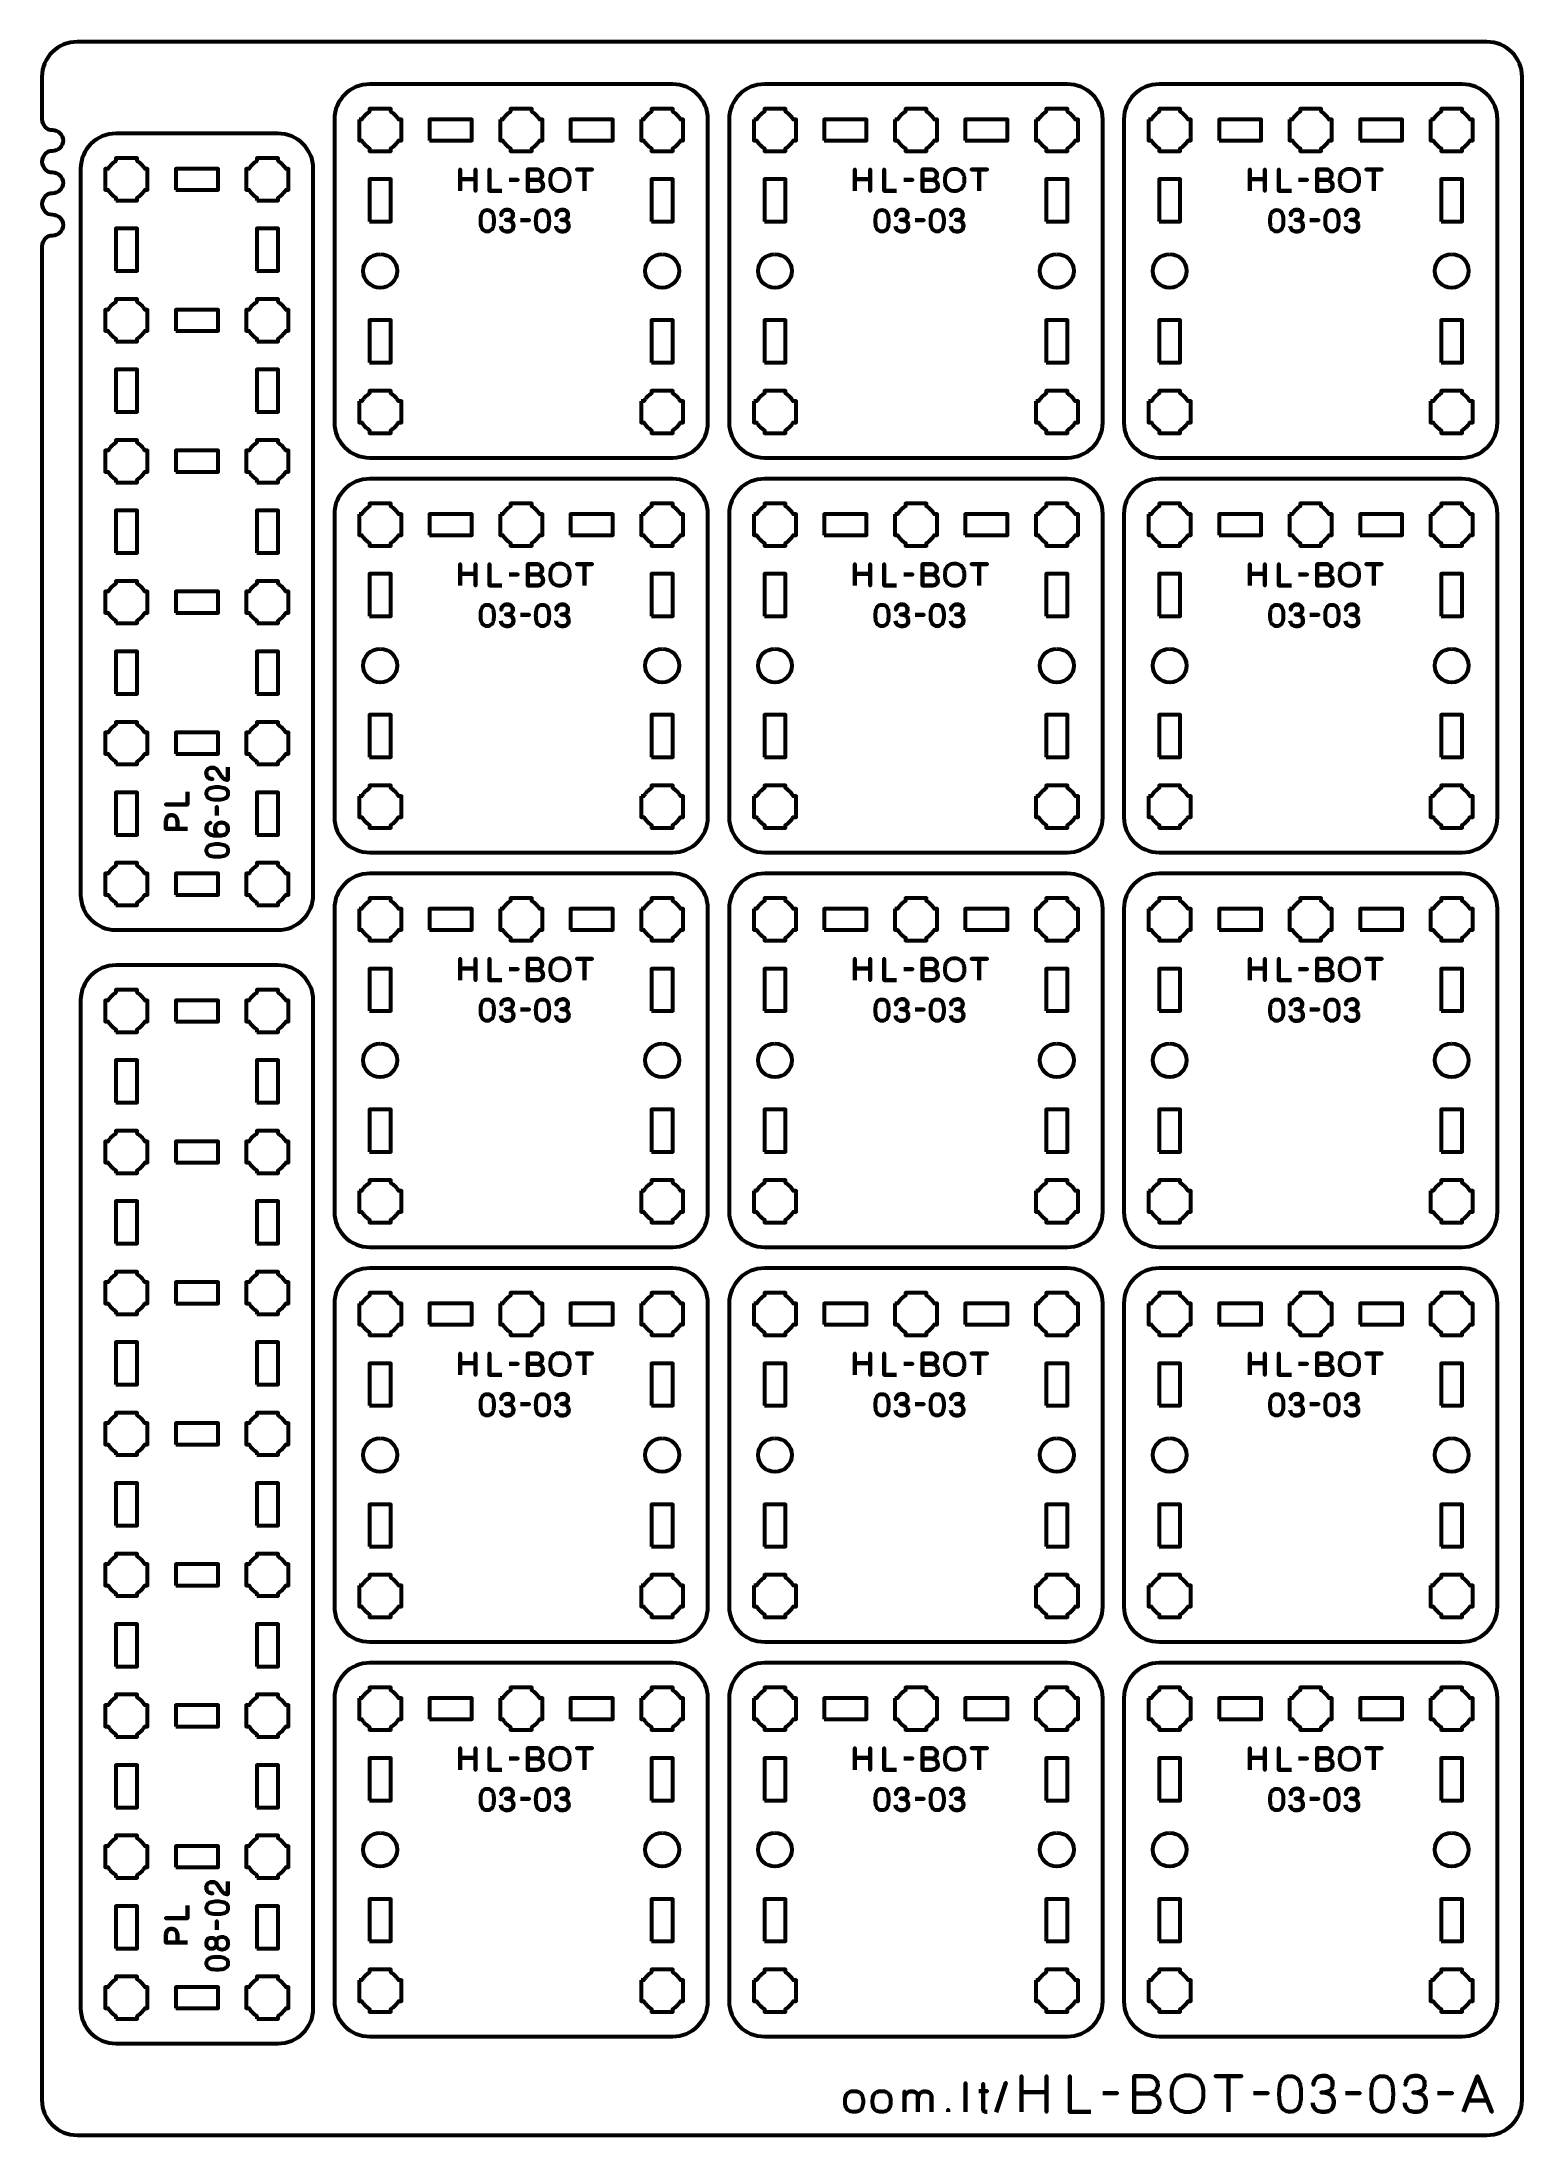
# Model space of a CAD drawing. Header units: centimetres. Extents: x -21 to 0, y -29.7 to 0.
import ezdxf

# ---------------------------------------------------------------- set-up
doc = ezdxf.new("R2010")
doc.units = ezdxf.units.CM
doc.header["$MEASUREMENT"] = 0
doc.layers.add('Layer 1', color=7, linetype='Continuous')

msp = doc.modelspace()

# ---------------------------------------------------------------- linework, layer by layer
at = {"layer": 'Layer 1', "lineweight": 53}
for points in [[(-16.35, -2.55), (-16.05, -2.55), (-16.05, -1.95), (-16.35, -1.95), (-16.35, -2.55)], [(-12.35, -2.55), (-12.05, -2.55), (-12.05, -1.95), (-12.35, -1.95), (-12.35, -2.55)], [(-10.75, -2.55), (-10.45, -2.55), (-10.45, -1.95), (-10.75, -1.95), (-10.75, -2.55)], [(-6.75, -2.55), (-6.45, -2.55), (-6.45, -1.95), (-6.75, -1.95), (-6.75, -2.55)], [(-5.15, -2.55), (-4.85, -2.55), (-4.85, -1.95), (-5.15, -1.95), (-5.15, -2.55)], [(-1.15, -2.55), (-0.85, -2.55), (-0.85, -1.95), (-1.15, -1.95), (-1.15, -2.55)], [(-16.35, -4.55), (-16.05, -4.55), (-16.05, -3.95), (-16.35, -3.95), (-16.35, -4.55)], [(-12.35, -4.55), (-12.05, -4.55), (-12.05, -3.95), (-12.35, -3.95), (-12.35, -4.55)], [(-10.75, -4.55), (-10.45, -4.55), (-10.45, -3.95), (-10.75, -3.95), (-10.75, -4.55)], [(-6.75, -4.55), (-6.45, -4.55), (-6.45, -3.95), (-6.75, -3.95), (-6.75, -4.55)], [(-5.15, -4.55), (-4.85, -4.55), (-4.85, -3.95), (-5.15, -3.95), (-5.15, -4.55)], [(-1.15, -4.55), (-0.85, -4.55), (-0.85, -3.95), (-1.15, -3.95), (-1.15, -4.55)], [(-16.35, -8.15), (-16.05, -8.15), (-16.05, -7.55), (-16.35, -7.55), (-16.35, -8.15)], [(-12.35, -8.15), (-12.05, -8.15), (-12.05, -7.55), (-12.35, -7.55), (-12.35, -8.15)], [(-10.75, -8.15), (-10.45, -8.15), (-10.45, -7.55), (-10.75, -7.55), (-10.75, -8.15)], [(-6.75, -8.15), (-6.45, -8.15), (-6.45, -7.55), (-6.75, -7.55), (-6.75, -8.15)], [(-5.15, -8.15), (-4.85, -8.15), (-4.85, -7.55), (-5.15, -7.55), (-5.15, -8.15)], [(-1.15, -8.15), (-0.85, -8.15), (-0.85, -7.55), (-1.15, -7.55), (-1.15, -8.15)], [(-16.35, -10.15), (-16.05, -10.15), (-16.05, -9.55), (-16.35, -9.55), (-16.35, -10.15)], [(-12.35, -10.15), (-12.05, -10.15), (-12.05, -9.55), (-12.35, -9.55), (-12.35, -10.15)], [(-10.75, -10.15), (-10.45, -10.15), (-10.45, -9.55), (-10.75, -9.55), (-10.75, -10.15)], [(-6.75, -10.15), (-6.45, -10.15), (-6.45, -9.55), (-6.75, -9.55), (-6.75, -10.15)], [(-5.15, -10.15), (-4.85, -10.15), (-4.85, -9.55), (-5.15, -9.55), (-5.15, -10.15)], [(-1.15, -10.15), (-0.85, -10.15), (-0.85, -9.55), (-1.15, -9.55), (-1.15, -10.15)], [(-16.35, -13.75), (-16.05, -13.75), (-16.05, -13.15), (-16.35, -13.15), (-16.35, -13.75)], [(-12.35, -13.75), (-12.05, -13.75), (-12.05, -13.15), (-12.35, -13.15), (-12.35, -13.75)], [(-10.75, -13.75), (-10.45, -13.75), (-10.45, -13.15), (-10.75, -13.15), (-10.75, -13.75)], [(-6.75, -13.75), (-6.45, -13.75), (-6.45, -13.15), (-6.75, -13.15), (-6.75, -13.75)], [(-5.15, -13.75), (-4.85, -13.75), (-4.85, -13.15), (-5.15, -13.15), (-5.15, -13.75)], [(-1.15, -13.75), (-0.85, -13.75), (-0.85, -13.15), (-1.15, -13.15), (-1.15, -13.75)], [(-16.35, -15.75), (-16.05, -15.75), (-16.05, -15.15), (-16.35, -15.15), (-16.35, -15.75)], [(-12.35, -15.75), (-12.05, -15.75), (-12.05, -15.15), (-12.35, -15.15), (-12.35, -15.75)], [(-10.75, -15.75), (-10.45, -15.75), (-10.45, -15.15), (-10.75, -15.15), (-10.75, -15.75)], [(-6.75, -15.75), (-6.45, -15.75), (-6.45, -15.15), (-6.75, -15.15), (-6.75, -15.75)], [(-5.15, -15.75), (-4.85, -15.75), (-4.85, -15.15), (-5.15, -15.15), (-5.15, -15.75)], [(-1.15, -15.75), (-0.85, -15.75), (-0.85, -15.15), (-1.15, -15.15), (-1.15, -15.75)], [(-16.35, -19.35), (-16.05, -19.35), (-16.05, -18.75), (-16.35, -18.75), (-16.35, -19.35)], [(-12.35, -19.35), (-12.05, -19.35), (-12.05, -18.75), (-12.35, -18.75), (-12.35, -19.35)], [(-10.75, -19.35), (-10.45, -19.35), (-10.45, -18.75), (-10.75, -18.75), (-10.75, -19.35)], [(-6.75, -19.35), (-6.45, -19.35), (-6.45, -18.75), (-6.75, -18.75), (-6.75, -19.35)], [(-5.15, -19.35), (-4.85, -19.35), (-4.85, -18.75), (-5.15, -18.75), (-5.15, -19.35)], [(-1.15, -19.35), (-0.85, -19.35), (-0.85, -18.75), (-1.15, -18.75), (-1.15, -19.35)], [(-16.35, -21.35), (-16.05, -21.35), (-16.05, -20.75), (-16.35, -20.75), (-16.35, -21.35)], [(-12.35, -21.35), (-12.05, -21.35), (-12.05, -20.75), (-12.35, -20.75), (-12.35, -21.35)], [(-10.75, -21.35), (-10.45, -21.35), (-10.45, -20.75), (-10.75, -20.75), (-10.75, -21.35)], [(-6.75, -21.35), (-6.45, -21.35), (-6.45, -20.75), (-6.75, -20.75), (-6.75, -21.35)], [(-5.15, -21.35), (-4.85, -21.35), (-4.85, -20.75), (-5.15, -20.75), (-5.15, -21.35)], [(-1.15, -21.35), (-0.85, -21.35), (-0.85, -20.75), (-1.15, -20.75), (-1.15, -21.35)], [(-16.35, -24.95), (-16.05, -24.95), (-16.05, -24.35), (-16.35, -24.35), (-16.35, -24.95)], [(-12.35, -24.95), (-12.05, -24.95), (-12.05, -24.35), (-12.35, -24.35), (-12.35, -24.95)], [(-10.75, -24.95), (-10.45, -24.95), (-10.45, -24.35), (-10.75, -24.35), (-10.75, -24.95)], [(-6.75, -24.95), (-6.45, -24.95), (-6.45, -24.35), (-6.75, -24.35), (-6.75, -24.95)], [(-5.15, -24.95), (-4.85, -24.95), (-4.85, -24.35), (-5.15, -24.35), (-5.15, -24.95)], [(-1.15, -24.95), (-0.85, -24.95), (-0.85, -24.35), (-1.15, -24.35), (-1.15, -24.95)], [(-16.35, -26.95), (-16.05, -26.95), (-16.05, -26.35), (-16.35, -26.35), (-16.35, -26.95)], [(-12.35, -26.95), (-12.05, -26.95), (-12.05, -26.35), (-12.35, -26.35), (-12.35, -26.95)], [(-10.75, -26.95), (-10.45, -26.95), (-10.45, -26.35), (-10.75, -26.35), (-10.75, -26.95)], [(-6.75, -26.95), (-6.45, -26.95), (-6.45, -26.35), (-6.75, -26.35), (-6.75, -26.95)], [(-5.15, -26.95), (-4.85, -26.95), (-4.85, -26.35), (-5.15, -26.35), (-5.15, -26.95)], [(-1.15, -26.95), (-0.85, -26.95), (-0.85, -26.35), (-1.15, -26.35), (-1.15, -26.95)]]:
    msp.add_lwpolyline(points, close=True, dxfattribs=at)
for centre in [(-16.2, -3.25), (-12.2, -3.25), (-10.6, -3.25), (-6.6, -3.25), (-5, -3.25), (-1, -3.25), (-16.2, -8.85), (-12.2, -8.85), (-10.6, -8.85), (-6.6, -8.85), (-5, -8.85), (-1, -8.85), (-16.2, -14.45), (-12.2, -14.45), (-10.6, -14.45), (-6.6, -14.45), (-5, -14.45), (-1, -14.45), (-16.2, -20.05), (-12.2, -20.05), (-10.6, -20.05), (-6.6, -20.05), (-5, -20.05), (-1, -20.05), (-16.2, -25.65), (-12.2, -25.65), (-10.6, -25.65), (-6.6, -25.65), (-5, -25.65), (-1, -25.65)]:
    msp.add_ellipse(centre, major_axis=(0, 0.24), ratio=1, dxfattribs=at)
at = {"layer": 'Layer 1', "color": 1, "lineweight": 53}
msp.add_open_spline([(-21.00003, -29.19995), (-21.00003, -29.19995), (-21.00003, -2.89992), (-21.00003, -2.89992), (-21.00003, -2.89992), (-21.00003, -2.81709), (-20.93286, -2.74992), (-20.85003, -2.74992), (-20.85003, -2.74992), (-20.7672, -2.74992), (-20.70003, -2.68275), (-20.70003, -2.59992), (-20.70003, -2.59992), (-20.70003, -2.51709), (-20.7672, -2.44992), (-20.85003, -2.44992), (-20.85003, -2.44992), (-20.93286, -2.44992), (-21.00003, -2.38275), (-21.00003, -2.29992), (-21.00003, -2.29992), (-21.00003, -2.21709), (-20.93286, -2.14992), (-20.85003, -2.14992), (-20.85003, -2.14992), (-20.7672, -2.14992), (-20.70003, -2.08275), (-20.70003, -1.99992), (-20.70003, -1.99992), (-20.70003, -1.91709), (-20.7672, -1.84992), (-20.85003, -1.84992), (-20.85003, -1.84992), (-20.93286, -1.84992), (-21.00003, -1.78275), (-21.00003, -1.69992), (-21.00003, -1.69992), (-21.00003, -1.61709), (-20.93286, -1.54992), (-20.85003, -1.54992), (-20.85003, -1.54992), (-20.7672, -1.54992), (-20.70003, -1.48275), (-20.70003, -1.39992), (-20.70003, -1.39992), (-20.70003, -1.31709), (-20.7672, -1.24992), (-20.85003, -1.24992), (-20.85003, -1.24992), (-20.93286, -1.24992), (-21.00003, -1.18275), (-21.00003, -1.09992), (-21.00003, -1.09992), (-21.00003, -1.09992), (-21.00003, -0.49992), (-21.00003, -0.49992), (-21.00003, -0.49992), (-21.00003, -0.22295), (-20.77694, 0.00004), (-20.49994, 0.00004), (-20.49994, 0.00004), (-20.49994, 0.00004), (-0.50008, 0.00004), (-0.50008, 0.00004), (-0.50008, 0.00004), (-0.22294, 0.00004), (0.00002, -0.22295), (0.00002, -0.49992), (0.00002, -0.49992), (0.00002, -0.49992), (0.00002, -29.19995), (0.00002, -29.19995), (0.00002, -29.19995), (0.00002, -29.47695), (-0.22294, -29.70004), (-0.50008, -29.70004), (-0.50008, -29.70004), (-0.50008, -29.70004), (-20.49994, -29.70004), (-20.49994, -29.70004), (-20.49994, -29.70004), (-20.77694, -29.70004), (-21.00003, -29.47695), (-21.00003, -29.19995)], degree=3, knots=[0, 0, 0, 0, 0.04761905, 0.04761905, 0.04761905, 0.04761905, 0.0952381, 0.0952381, 0.0952381, 0.0952381, 0.14285714, 0.14285714, 0.14285714, 0.14285714, 0.19047619, 0.19047619, 0.19047619, 0.19047619, 0.23809524, 0.23809524, 0.23809524, 0.23809524, 0.28571429, 0.28571429, 0.28571429, 0.28571429, 0.33333333, 0.33333333, 0.33333333, 0.33333333, 0.38095238, 0.38095238, 0.38095238, 0.38095238, 0.42857143, 0.42857143, 0.42857143, 0.42857143, 0.47619048, 0.47619048, 0.47619048, 0.47619048, 0.52380952, 0.52380952, 0.52380952, 0.52380952, 0.57142857, 0.57142857, 0.57142857, 0.57142857, 0.61904762, 0.61904762, 0.61904762, 0.61904762, 0.66666667, 0.66666667, 0.66666667, 0.66666667, 0.71428571, 0.71428571, 0.71428571, 0.71428571, 0.76190476, 0.76190476, 0.76190476, 0.76190476, 0.80952381, 0.80952381, 0.80952381, 0.80952381, 0.85714286, 0.85714286, 0.85714286, 0.85714286, 0.9047619, 0.9047619, 0.9047619, 0.9047619, 0.95238095, 0.95238095, 0.95238095, 0.95238095, 1, 1, 1, 1], dxfattribs=at)
at = {"layer": 'Layer 1', "color": 3, "lineweight": 53}
for points in [[(-16.85, -5.4), (-16.85, -5.4), (-16.85, -1.1), (-16.85, -1.1), (-16.85, -1.1), (-16.85, -0.82391), (-16.62609, -0.6), (-16.35, -0.6), (-16.35, -0.6), (-16.35, -0.6), (-12.05, -0.6), (-12.05, -0.6), (-12.05, -0.6), (-11.77391, -0.6), (-11.55, -0.82391), (-11.55, -1.1), (-11.55, -1.1), (-11.55, -1.1), (-11.55, -5.4), (-11.55, -5.4), (-11.55, -5.4), (-11.55, -5.67609), (-11.77391, -5.9), (-12.05, -5.9), (-12.05, -5.9), (-12.05, -5.9), (-16.35, -5.9), (-16.35, -5.9), (-16.35, -5.9), (-16.62609, -5.9), (-16.85, -5.67609), (-16.85, -5.4)], [(-11.25, -5.4), (-11.25, -5.4), (-11.25, -1.1), (-11.25, -1.1), (-11.25, -1.1), (-11.25, -0.82391), (-11.02609, -0.6), (-10.75, -0.6), (-10.75, -0.6), (-10.75, -0.6), (-6.45, -0.6), (-6.45, -0.6), (-6.45, -0.6), (-6.17391, -0.6), (-5.95, -0.82391), (-5.95, -1.1), (-5.95, -1.1), (-5.95, -1.1), (-5.95, -5.4), (-5.95, -5.4), (-5.95, -5.4), (-5.95, -5.67609), (-6.17391, -5.9), (-6.45, -5.9), (-6.45, -5.9), (-6.45, -5.9), (-10.75, -5.9), (-10.75, -5.9), (-10.75, -5.9), (-11.02609, -5.9), (-11.25, -5.67609), (-11.25, -5.4)], [(-5.65, -5.4), (-5.65, -5.4), (-5.65, -1.1), (-5.65, -1.1), (-5.65, -1.1), (-5.65, -0.82391), (-5.42609, -0.6), (-5.15, -0.6), (-5.15, -0.6), (-5.15, -0.6), (-0.85, -0.6), (-0.85, -0.6), (-0.85, -0.6), (-0.57391, -0.6), (-0.35, -0.82391), (-0.35, -1.1), (-0.35, -1.1), (-0.35, -1.1), (-0.35, -5.4), (-0.35, -5.4), (-0.35, -5.4), (-0.35, -5.67609), (-0.57391, -5.9), (-0.85, -5.9), (-0.85, -5.9), (-0.85, -5.9), (-5.15, -5.9), (-5.15, -5.9), (-5.15, -5.9), (-5.42609, -5.9), (-5.65, -5.67609), (-5.65, -5.4)], [(-17.65, -12.6), (-17.65, -12.6), (-19.95, -12.6), (-19.95, -12.6), (-19.95, -12.6), (-20.22609, -12.6), (-20.45, -12.37609), (-20.45, -12.1), (-20.45, -12.1), (-20.45, -12.1), (-20.45, -1.8), (-20.45, -1.8), (-20.45, -1.8), (-20.45, -1.52391), (-20.22609, -1.3), (-19.95, -1.3), (-19.95, -1.3), (-19.95, -1.3), (-17.65, -1.3), (-17.65, -1.3), (-17.65, -1.3), (-17.37391, -1.3), (-17.15, -1.52391), (-17.15, -1.8), (-17.15, -1.8), (-17.15, -1.8), (-17.15, -12.1), (-17.15, -12.1), (-17.15, -12.1), (-17.15, -12.37609), (-17.37391, -12.6), (-17.65, -12.6)], [(-16.85, -11), (-16.85, -11), (-16.85, -6.7), (-16.85, -6.7), (-16.85, -6.7), (-16.85, -6.42391), (-16.62609, -6.2), (-16.35, -6.2), (-16.35, -6.2), (-16.35, -6.2), (-12.05, -6.2), (-12.05, -6.2), (-12.05, -6.2), (-11.77391, -6.2), (-11.55, -6.42391), (-11.55, -6.7), (-11.55, -6.7), (-11.55, -6.7), (-11.55, -11), (-11.55, -11), (-11.55, -11), (-11.55, -11.27609), (-11.77391, -11.5), (-12.05, -11.5), (-12.05, -11.5), (-12.05, -11.5), (-16.35, -11.5), (-16.35, -11.5), (-16.35, -11.5), (-16.62609, -11.5), (-16.85, -11.27609), (-16.85, -11)], [(-11.25, -11), (-11.25, -11), (-11.25, -6.7), (-11.25, -6.7), (-11.25, -6.7), (-11.25, -6.42391), (-11.02609, -6.2), (-10.75, -6.2), (-10.75, -6.2), (-10.75, -6.2), (-6.45, -6.2), (-6.45, -6.2), (-6.45, -6.2), (-6.17391, -6.2), (-5.95, -6.42391), (-5.95, -6.7), (-5.95, -6.7), (-5.95, -6.7), (-5.95, -11), (-5.95, -11), (-5.95, -11), (-5.95, -11.27609), (-6.17391, -11.5), (-6.45, -11.5), (-6.45, -11.5), (-6.45, -11.5), (-10.75, -11.5), (-10.75, -11.5), (-10.75, -11.5), (-11.02609, -11.5), (-11.25, -11.27609), (-11.25, -11)], [(-5.65, -11), (-5.65, -11), (-5.65, -6.7), (-5.65, -6.7), (-5.65, -6.7), (-5.65, -6.42391), (-5.42609, -6.2), (-5.15, -6.2), (-5.15, -6.2), (-5.15, -6.2), (-0.85, -6.2), (-0.85, -6.2), (-0.85, -6.2), (-0.57391, -6.2), (-0.35, -6.42391), (-0.35, -6.7), (-0.35, -6.7), (-0.35, -6.7), (-0.35, -11), (-0.35, -11), (-0.35, -11), (-0.35, -11.27609), (-0.57391, -11.5), (-0.85, -11.5), (-0.85, -11.5), (-0.85, -11.5), (-5.15, -11.5), (-5.15, -11.5), (-5.15, -11.5), (-5.42609, -11.5), (-5.65, -11.27609), (-5.65, -11)], [(-16.85, -16.6), (-16.85, -16.6), (-16.85, -12.3), (-16.85, -12.3), (-16.85, -12.3), (-16.85, -12.02391), (-16.62609, -11.8), (-16.35, -11.8), (-16.35, -11.8), (-16.35, -11.8), (-12.05, -11.8), (-12.05, -11.8), (-12.05, -11.8), (-11.77391, -11.8), (-11.55, -12.02391), (-11.55, -12.3), (-11.55, -12.3), (-11.55, -12.3), (-11.55, -16.6), (-11.55, -16.6), (-11.55, -16.6), (-11.55, -16.87609), (-11.77391, -17.1), (-12.05, -17.1), (-12.05, -17.1), (-12.05, -17.1), (-16.35, -17.1), (-16.35, -17.1), (-16.35, -17.1), (-16.62609, -17.1), (-16.85, -16.87609), (-16.85, -16.6)], [(-11.25, -16.6), (-11.25, -16.6), (-11.25, -12.3), (-11.25, -12.3), (-11.25, -12.3), (-11.25, -12.02391), (-11.02609, -11.8), (-10.75, -11.8), (-10.75, -11.8), (-10.75, -11.8), (-6.45, -11.8), (-6.45, -11.8), (-6.45, -11.8), (-6.17391, -11.8), (-5.95, -12.02391), (-5.95, -12.3), (-5.95, -12.3), (-5.95, -12.3), (-5.95, -16.6), (-5.95, -16.6), (-5.95, -16.6), (-5.95, -16.87609), (-6.17391, -17.1), (-6.45, -17.1), (-6.45, -17.1), (-6.45, -17.1), (-10.75, -17.1), (-10.75, -17.1), (-10.75, -17.1), (-11.02609, -17.1), (-11.25, -16.87609), (-11.25, -16.6)], [(-5.65, -16.6), (-5.65, -16.6), (-5.65, -12.3), (-5.65, -12.3), (-5.65, -12.3), (-5.65, -12.02391), (-5.42609, -11.8), (-5.15, -11.8), (-5.15, -11.8), (-5.15, -11.8), (-0.85, -11.8), (-0.85, -11.8), (-0.85, -11.8), (-0.57391, -11.8), (-0.35, -12.02391), (-0.35, -12.3), (-0.35, -12.3), (-0.35, -12.3), (-0.35, -16.6), (-0.35, -16.6), (-0.35, -16.6), (-0.35, -16.87609), (-0.57391, -17.1), (-0.85, -17.1), (-0.85, -17.1), (-0.85, -17.1), (-5.15, -17.1), (-5.15, -17.1), (-5.15, -17.1), (-5.42609, -17.1), (-5.65, -16.87609), (-5.65, -16.6)], [(-17.65, -28.4), (-17.65, -28.4), (-19.95, -28.4), (-19.95, -28.4), (-19.95, -28.4), (-20.22609, -28.4), (-20.45, -28.17609), (-20.45, -27.9), (-20.45, -27.9), (-20.45, -27.9), (-20.45, -13.6), (-20.45, -13.6), (-20.45, -13.6), (-20.45, -13.32391), (-20.22609, -13.1), (-19.95, -13.1), (-19.95, -13.1), (-19.95, -13.1), (-17.65, -13.1), (-17.65, -13.1), (-17.65, -13.1), (-17.37391, -13.1), (-17.15, -13.32391), (-17.15, -13.6), (-17.15, -13.6), (-17.15, -13.6), (-17.15, -27.9), (-17.15, -27.9), (-17.15, -27.9), (-17.15, -28.17609), (-17.37391, -28.4), (-17.65, -28.4)], [(-16.85, -22.2), (-16.85, -22.2), (-16.85, -17.9), (-16.85, -17.9), (-16.85, -17.9), (-16.85, -17.62391), (-16.62609, -17.4), (-16.35, -17.4), (-16.35, -17.4), (-16.35, -17.4), (-12.05, -17.4), (-12.05, -17.4), (-12.05, -17.4), (-11.77391, -17.4), (-11.55, -17.62391), (-11.55, -17.9), (-11.55, -17.9), (-11.55, -17.9), (-11.55, -22.2), (-11.55, -22.2), (-11.55, -22.2), (-11.55, -22.47609), (-11.77391, -22.7), (-12.05, -22.7), (-12.05, -22.7), (-12.05, -22.7), (-16.35, -22.7), (-16.35, -22.7), (-16.35, -22.7), (-16.62609, -22.7), (-16.85, -22.47609), (-16.85, -22.2)], [(-11.25, -22.2), (-11.25, -22.2), (-11.25, -17.9), (-11.25, -17.9), (-11.25, -17.9), (-11.25, -17.62391), (-11.02609, -17.4), (-10.75, -17.4), (-10.75, -17.4), (-10.75, -17.4), (-6.45, -17.4), (-6.45, -17.4), (-6.45, -17.4), (-6.17391, -17.4), (-5.95, -17.62391), (-5.95, -17.9), (-5.95, -17.9), (-5.95, -17.9), (-5.95, -22.2), (-5.95, -22.2), (-5.95, -22.2), (-5.95, -22.47609), (-6.17391, -22.7), (-6.45, -22.7), (-6.45, -22.7), (-6.45, -22.7), (-10.75, -22.7), (-10.75, -22.7), (-10.75, -22.7), (-11.02609, -22.7), (-11.25, -22.47609), (-11.25, -22.2)], [(-5.65, -22.2), (-5.65, -22.2), (-5.65, -17.9), (-5.65, -17.9), (-5.65, -17.9), (-5.65, -17.62391), (-5.42609, -17.4), (-5.15, -17.4), (-5.15, -17.4), (-5.15, -17.4), (-0.85, -17.4), (-0.85, -17.4), (-0.85, -17.4), (-0.57391, -17.4), (-0.35, -17.62391), (-0.35, -17.9), (-0.35, -17.9), (-0.35, -17.9), (-0.35, -22.2), (-0.35, -22.2), (-0.35, -22.2), (-0.35, -22.47609), (-0.57391, -22.7), (-0.85, -22.7), (-0.85, -22.7), (-0.85, -22.7), (-5.15, -22.7), (-5.15, -22.7), (-5.15, -22.7), (-5.42609, -22.7), (-5.65, -22.47609), (-5.65, -22.2)], [(-16.85, -27.8), (-16.85, -27.8), (-16.85, -23.5), (-16.85, -23.5), (-16.85, -23.5), (-16.85, -23.22391), (-16.62609, -23), (-16.35, -23), (-16.35, -23), (-16.35, -23), (-12.05, -23), (-12.05, -23), (-12.05, -23), (-11.77391, -23), (-11.55, -23.22391), (-11.55, -23.5), (-11.55, -23.5), (-11.55, -23.5), (-11.55, -27.8), (-11.55, -27.8), (-11.55, -27.8), (-11.55, -28.07609), (-11.77391, -28.3), (-12.05, -28.3), (-12.05, -28.3), (-12.05, -28.3), (-16.35, -28.3), (-16.35, -28.3), (-16.35, -28.3), (-16.62609, -28.3), (-16.85, -28.07609), (-16.85, -27.8)], [(-11.25, -27.8), (-11.25, -27.8), (-11.25, -23.5), (-11.25, -23.5), (-11.25, -23.5), (-11.25, -23.22391), (-11.02609, -23), (-10.75, -23), (-10.75, -23), (-10.75, -23), (-6.45, -23), (-6.45, -23), (-6.45, -23), (-6.17391, -23), (-5.95, -23.22391), (-5.95, -23.5), (-5.95, -23.5), (-5.95, -23.5), (-5.95, -27.8), (-5.95, -27.8), (-5.95, -27.8), (-5.95, -28.07609), (-6.17391, -28.3), (-6.45, -28.3), (-6.45, -28.3), (-6.45, -28.3), (-10.75, -28.3), (-10.75, -28.3), (-10.75, -28.3), (-11.02609, -28.3), (-11.25, -28.07609), (-11.25, -27.8)], [(-5.65, -27.8), (-5.65, -27.8), (-5.65, -23.5), (-5.65, -23.5), (-5.65, -23.5), (-5.65, -23.22391), (-5.42609, -23), (-5.15, -23), (-5.15, -23), (-5.15, -23), (-0.85, -23), (-0.85, -23), (-0.85, -23), (-0.57391, -23), (-0.35, -23.22391), (-0.35, -23.5), (-0.35, -23.5), (-0.35, -23.5), (-0.35, -27.8), (-0.35, -27.8), (-0.35, -27.8), (-0.35, -28.07609), (-0.57391, -28.3), (-0.85, -28.3), (-0.85, -28.3), (-0.85, -28.3), (-5.15, -28.3), (-5.15, -28.3), (-5.15, -28.3), (-5.42609, -28.3), (-5.65, -28.07609), (-5.65, -27.8)]]:
    msp.add_open_spline(points, degree=3, knots=[0, 0, 0, 0, 0.125, 0.125, 0.125, 0.125, 0.25, 0.25, 0.25, 0.25, 0.375, 0.375, 0.375, 0.375, 0.5, 0.5, 0.5, 0.5, 0.625, 0.625, 0.625, 0.625, 0.75, 0.75, 0.75, 0.75, 0.875, 0.875, 0.875, 0.875, 1, 1, 1, 1], dxfattribs=at)
at = {"layer": 'Layer 1', "lineweight": 53}
for points, knots in [([(-16.5, -1.1), (-16.5, -1.1), (-16.45985, -1.1), (-16.45985, -1.1), (-16.45985, -1.1), (-16.4335, -1.05447), (-16.39553, -1.0165), (-16.35, -0.99015), (-16.35, -0.99015), (-16.35, -0.99015), (-16.35, -0.95), (-16.35, -0.95), (-16.35, -0.95), (-16.35, -0.95), (-16.2, -0.95), (-16.2, -0.95), (-16.2, -0.95), (-16.2, -0.95), (-16.05, -0.95), (-16.05, -0.95), (-16.05, -0.95), (-16.05, -0.95), (-16.05, -0.99015), (-16.05, -0.99015), (-16.05, -0.99015), (-16.00447, -1.0165), (-15.9665, -1.05447), (-15.94015, -1.1), (-15.94015, -1.1), (-15.94015, -1.1), (-15.9, -1.1), (-15.9, -1.1), (-15.9, -1.1), (-15.9, -1.1), (-15.9, -1.25), (-15.9, -1.25), (-15.9, -1.25), (-15.9, -1.25), (-15.9, -1.4), (-15.9, -1.4), (-15.9, -1.4), (-15.9, -1.4), (-15.94015, -1.4), (-15.94015, -1.4), (-15.94015, -1.4), (-15.9665, -1.44553), (-16.00447, -1.4835), (-16.05, -1.50985), (-16.05, -1.50985), (-16.05, -1.50985), (-16.05, -1.55), (-16.05, -1.55), (-16.05, -1.55), (-16.05, -1.55), (-16.2, -1.55), (-16.2, -1.55), (-16.2, -1.55), (-16.2, -1.55), (-16.35, -1.55), (-16.35, -1.55), (-16.35, -1.55), (-16.35, -1.55), (-16.35, -1.50985), (-16.35, -1.50985), (-16.35, -1.50985), (-16.39553, -1.4835), (-16.4335, -1.44553), (-16.45985, -1.4), (-16.45985, -1.4), (-16.45985, -1.4), (-16.5, -1.4), (-16.5, -1.4), (-16.5, -1.4), (-16.5, -1.4), (-16.5, -1.25), (-16.5, -1.25), (-16.5, -1.25), (-16.5, -1.25), (-16.5, -1.1), (-16.5, -1.1)], [0, 0, 0, 0, 0.05, 0.05, 0.05, 0.05, 0.1, 0.1, 0.1, 0.1, 0.15, 0.15, 0.15, 0.15, 0.2, 0.2, 0.2, 0.2, 0.25, 0.25, 0.25, 0.25, 0.3, 0.3, 0.3, 0.3, 0.35, 0.35, 0.35, 0.35, 0.4, 0.4, 0.4, 0.4, 0.45, 0.45, 0.45, 0.45, 0.5, 0.5, 0.5, 0.5, 0.55, 0.55, 0.55, 0.55, 0.6, 0.6, 0.6, 0.6, 0.65, 0.65, 0.65, 0.65, 0.7, 0.7, 0.7, 0.7, 0.75, 0.75, 0.75, 0.75, 0.8, 0.8, 0.8, 0.8, 0.85, 0.85, 0.85, 0.85, 0.9, 0.9, 0.9, 0.9, 0.95, 0.95, 0.95, 0.95, 1, 1, 1, 1]), ([(-15.5, -1.4), (-15.5, -1.4), (-15.5, -1.1), (-15.5, -1.1), (-15.5, -1.1), (-15.5, -1.1), (-14.9, -1.1), (-14.9, -1.1), (-14.9, -1.1), (-14.9, -1.1), (-14.9, -1.4), (-14.9, -1.4), (-14.9, -1.4), (-14.9, -1.4), (-15.5, -1.4), (-15.5, -1.4)], [0, 0, 0, 0, 0.25, 0.25, 0.25, 0.25, 0.5, 0.5, 0.5, 0.5, 0.75, 0.75, 0.75, 0.75, 1, 1, 1, 1]), ([(-14.5, -1.1), (-14.5, -1.1), (-14.45985, -1.1), (-14.45985, -1.1), (-14.45985, -1.1), (-14.4335, -1.05447), (-14.39553, -1.0165), (-14.35, -0.99015), (-14.35, -0.99015), (-14.35, -0.99015), (-14.35, -0.95), (-14.35, -0.95), (-14.35, -0.95), (-14.35, -0.95), (-14.2, -0.95), (-14.2, -0.95), (-14.2, -0.95), (-14.2, -0.95), (-14.05, -0.95), (-14.05, -0.95), (-14.05, -0.95), (-14.05, -0.95), (-14.05, -0.99015), (-14.05, -0.99015), (-14.05, -0.99015), (-14.00447, -1.0165), (-13.9665, -1.05447), (-13.94015, -1.1), (-13.94015, -1.1), (-13.94015, -1.1), (-13.9, -1.1), (-13.9, -1.1), (-13.9, -1.1), (-13.9, -1.1), (-13.9, -1.25), (-13.9, -1.25), (-13.9, -1.25), (-13.9, -1.25), (-13.9, -1.4), (-13.9, -1.4), (-13.9, -1.4), (-13.9, -1.4), (-13.94015, -1.4), (-13.94015, -1.4), (-13.94015, -1.4), (-13.9665, -1.44553), (-14.00447, -1.4835), (-14.05, -1.50985), (-14.05, -1.50985), (-14.05, -1.50985), (-14.05, -1.55), (-14.05, -1.55), (-14.05, -1.55), (-14.05, -1.55), (-14.2, -1.55), (-14.2, -1.55), (-14.2, -1.55), (-14.2, -1.55), (-14.35, -1.55), (-14.35, -1.55), (-14.35, -1.55), (-14.35, -1.55), (-14.35, -1.50985), (-14.35, -1.50985), (-14.35, -1.50985), (-14.39553, -1.4835), (-14.4335, -1.44553), (-14.45985, -1.4), (-14.45985, -1.4), (-14.45985, -1.4), (-14.5, -1.4), (-14.5, -1.4), (-14.5, -1.4), (-14.5, -1.4), (-14.5, -1.25), (-14.5, -1.25), (-14.5, -1.25), (-14.5, -1.25), (-14.5, -1.1), (-14.5, -1.1)], [0, 0, 0, 0, 0.05, 0.05, 0.05, 0.05, 0.1, 0.1, 0.1, 0.1, 0.15, 0.15, 0.15, 0.15, 0.2, 0.2, 0.2, 0.2, 0.25, 0.25, 0.25, 0.25, 0.3, 0.3, 0.3, 0.3, 0.35, 0.35, 0.35, 0.35, 0.4, 0.4, 0.4, 0.4, 0.45, 0.45, 0.45, 0.45, 0.5, 0.5, 0.5, 0.5, 0.55, 0.55, 0.55, 0.55, 0.6, 0.6, 0.6, 0.6, 0.65, 0.65, 0.65, 0.65, 0.7, 0.7, 0.7, 0.7, 0.75, 0.75, 0.75, 0.75, 0.8, 0.8, 0.8, 0.8, 0.85, 0.85, 0.85, 0.85, 0.9, 0.9, 0.9, 0.9, 0.95, 0.95, 0.95, 0.95, 1, 1, 1, 1]), ([(-13.5, -1.4), (-13.5, -1.4), (-13.5, -1.1), (-13.5, -1.1), (-13.5, -1.1), (-13.5, -1.1), (-12.9, -1.1), (-12.9, -1.1), (-12.9, -1.1), (-12.9, -1.1), (-12.9, -1.4), (-12.9, -1.4), (-12.9, -1.4), (-12.9, -1.4), (-13.5, -1.4), (-13.5, -1.4)], [0, 0, 0, 0, 0.25, 0.25, 0.25, 0.25, 0.5, 0.5, 0.5, 0.5, 0.75, 0.75, 0.75, 0.75, 1, 1, 1, 1]), ([(-12.5, -1.1), (-12.5, -1.1), (-12.45985, -1.1), (-12.45985, -1.1), (-12.45985, -1.1), (-12.4335, -1.05447), (-12.39553, -1.0165), (-12.35, -0.99015), (-12.35, -0.99015), (-12.35, -0.99015), (-12.35, -0.95), (-12.35, -0.95), (-12.35, -0.95), (-12.35, -0.95), (-12.2, -0.95), (-12.2, -0.95), (-12.2, -0.95), (-12.2, -0.95), (-12.05, -0.95), (-12.05, -0.95), (-12.05, -0.95), (-12.05, -0.95), (-12.05, -0.99015), (-12.05, -0.99015), (-12.05, -0.99015), (-12.00447, -1.0165), (-11.9665, -1.05447), (-11.94015, -1.1), (-11.94015, -1.1), (-11.94015, -1.1), (-11.9, -1.1), (-11.9, -1.1), (-11.9, -1.1), (-11.9, -1.1), (-11.9, -1.25), (-11.9, -1.25), (-11.9, -1.25), (-11.9, -1.25), (-11.9, -1.4), (-11.9, -1.4), (-11.9, -1.4), (-11.9, -1.4), (-11.94015, -1.4), (-11.94015, -1.4), (-11.94015, -1.4), (-11.9665, -1.44553), (-12.00447, -1.4835), (-12.05, -1.50985), (-12.05, -1.50985), (-12.05, -1.50985), (-12.05, -1.55), (-12.05, -1.55), (-12.05, -1.55), (-12.05, -1.55), (-12.2, -1.55), (-12.2, -1.55), (-12.2, -1.55), (-12.2, -1.55), (-12.35, -1.55), (-12.35, -1.55), (-12.35, -1.55), (-12.35, -1.55), (-12.35, -1.50985), (-12.35, -1.50985), (-12.35, -1.50985), (-12.39553, -1.4835), (-12.4335, -1.44553), (-12.45985, -1.4), (-12.45985, -1.4), (-12.45985, -1.4), (-12.5, -1.4), (-12.5, -1.4), (-12.5, -1.4), (-12.5, -1.4), (-12.5, -1.25), (-12.5, -1.25), (-12.5, -1.25), (-12.5, -1.25), (-12.5, -1.1), (-12.5, -1.1)], [0, 0, 0, 0, 0.05, 0.05, 0.05, 0.05, 0.1, 0.1, 0.1, 0.1, 0.15, 0.15, 0.15, 0.15, 0.2, 0.2, 0.2, 0.2, 0.25, 0.25, 0.25, 0.25, 0.3, 0.3, 0.3, 0.3, 0.35, 0.35, 0.35, 0.35, 0.4, 0.4, 0.4, 0.4, 0.45, 0.45, 0.45, 0.45, 0.5, 0.5, 0.5, 0.5, 0.55, 0.55, 0.55, 0.55, 0.6, 0.6, 0.6, 0.6, 0.65, 0.65, 0.65, 0.65, 0.7, 0.7, 0.7, 0.7, 0.75, 0.75, 0.75, 0.75, 0.8, 0.8, 0.8, 0.8, 0.85, 0.85, 0.85, 0.85, 0.9, 0.9, 0.9, 0.9, 0.95, 0.95, 0.95, 0.95, 1, 1, 1, 1]), ([(-10.9, -1.1), (-10.9, -1.1), (-10.85985, -1.1), (-10.85985, -1.1), (-10.85985, -1.1), (-10.8335, -1.05447), (-10.79553, -1.0165), (-10.75, -0.99015), (-10.75, -0.99015), (-10.75, -0.99015), (-10.75, -0.95), (-10.75, -0.95), (-10.75, -0.95), (-10.75, -0.95), (-10.6, -0.95), (-10.6, -0.95), (-10.6, -0.95), (-10.6, -0.95), (-10.45, -0.95), (-10.45, -0.95), (-10.45, -0.95), (-10.45, -0.95), (-10.45, -0.99015), (-10.45, -0.99015), (-10.45, -0.99015), (-10.40447, -1.0165), (-10.3665, -1.05447), (-10.34015, -1.1), (-10.34015, -1.1), (-10.34015, -1.1), (-10.3, -1.1), (-10.3, -1.1), (-10.3, -1.1), (-10.3, -1.1), (-10.3, -1.25), (-10.3, -1.25), (-10.3, -1.25), (-10.3, -1.25), (-10.3, -1.4), (-10.3, -1.4), (-10.3, -1.4), (-10.3, -1.4), (-10.34015, -1.4), (-10.34015, -1.4), (-10.34015, -1.4), (-10.3665, -1.44553), (-10.40447, -1.4835), (-10.45, -1.50985), (-10.45, -1.50985), (-10.45, -1.50985), (-10.45, -1.55), (-10.45, -1.55), (-10.45, -1.55), (-10.45, -1.55), (-10.6, -1.55), (-10.6, -1.55), (-10.6, -1.55), (-10.6, -1.55), (-10.75, -1.55), (-10.75, -1.55), (-10.75, -1.55), (-10.75, -1.55), (-10.75, -1.50985), (-10.75, -1.50985), (-10.75, -1.50985), (-10.79553, -1.4835), (-10.8335, -1.44553), (-10.85985, -1.4), (-10.85985, -1.4), (-10.85985, -1.4), (-10.9, -1.4), (-10.9, -1.4), (-10.9, -1.4), (-10.9, -1.4), (-10.9, -1.25), (-10.9, -1.25), (-10.9, -1.25), (-10.9, -1.25), (-10.9, -1.1), (-10.9, -1.1)], [0, 0, 0, 0, 0.05, 0.05, 0.05, 0.05, 0.1, 0.1, 0.1, 0.1, 0.15, 0.15, 0.15, 0.15, 0.2, 0.2, 0.2, 0.2, 0.25, 0.25, 0.25, 0.25, 0.3, 0.3, 0.3, 0.3, 0.35, 0.35, 0.35, 0.35, 0.4, 0.4, 0.4, 0.4, 0.45, 0.45, 0.45, 0.45, 0.5, 0.5, 0.5, 0.5, 0.55, 0.55, 0.55, 0.55, 0.6, 0.6, 0.6, 0.6, 0.65, 0.65, 0.65, 0.65, 0.7, 0.7, 0.7, 0.7, 0.75, 0.75, 0.75, 0.75, 0.8, 0.8, 0.8, 0.8, 0.85, 0.85, 0.85, 0.85, 0.9, 0.9, 0.9, 0.9, 0.95, 0.95, 0.95, 0.95, 1, 1, 1, 1]), ([(-9.9, -1.4), (-9.9, -1.4), (-9.9, -1.1), (-9.9, -1.1), (-9.9, -1.1), (-9.9, -1.1), (-9.3, -1.1), (-9.3, -1.1), (-9.3, -1.1), (-9.3, -1.1), (-9.3, -1.4), (-9.3, -1.4), (-9.3, -1.4), (-9.3, -1.4), (-9.9, -1.4), (-9.9, -1.4)], [0, 0, 0, 0, 0.25, 0.25, 0.25, 0.25, 0.5, 0.5, 0.5, 0.5, 0.75, 0.75, 0.75, 0.75, 1, 1, 1, 1]), ([(-8.9, -1.1), (-8.9, -1.1), (-8.85985, -1.1), (-8.85985, -1.1), (-8.85985, -1.1), (-8.8335, -1.05447), (-8.79553, -1.0165), (-8.75, -0.99015), (-8.75, -0.99015), (-8.75, -0.99015), (-8.75, -0.95), (-8.75, -0.95), (-8.75, -0.95), (-8.75, -0.95), (-8.6, -0.95), (-8.6, -0.95), (-8.6, -0.95), (-8.6, -0.95), (-8.45, -0.95), (-8.45, -0.95), (-8.45, -0.95), (-8.45, -0.95), (-8.45, -0.99015), (-8.45, -0.99015), (-8.45, -0.99015), (-8.40447, -1.0165), (-8.3665, -1.05447), (-8.34015, -1.1), (-8.34015, -1.1), (-8.34015, -1.1), (-8.3, -1.1), (-8.3, -1.1), (-8.3, -1.1), (-8.3, -1.1), (-8.3, -1.25), (-8.3, -1.25), (-8.3, -1.25), (-8.3, -1.25), (-8.3, -1.4), (-8.3, -1.4), (-8.3, -1.4), (-8.3, -1.4), (-8.34015, -1.4), (-8.34015, -1.4), (-8.34015, -1.4), (-8.3665, -1.44553), (-8.40447, -1.4835), (-8.45, -1.50985), (-8.45, -1.50985), (-8.45, -1.50985), (-8.45, -1.55), (-8.45, -1.55), (-8.45, -1.55), (-8.45, -1.55), (-8.6, -1.55), (-8.6, -1.55), (-8.6, -1.55), (-8.6, -1.55), (-8.75, -1.55), (-8.75, -1.55), (-8.75, -1.55), (-8.75, -1.55), (-8.75, -1.50985), (-8.75, -1.50985), (-8.75, -1.50985), (-8.79553, -1.4835), (-8.8335, -1.44553), (-8.85985, -1.4), (-8.85985, -1.4), (-8.85985, -1.4), (-8.9, -1.4), (-8.9, -1.4), (-8.9, -1.4), (-8.9, -1.4), (-8.9, -1.25), (-8.9, -1.25), (-8.9, -1.25), (-8.9, -1.25), (-8.9, -1.1), (-8.9, -1.1)], [0, 0, 0, 0, 0.05, 0.05, 0.05, 0.05, 0.1, 0.1, 0.1, 0.1, 0.15, 0.15, 0.15, 0.15, 0.2, 0.2, 0.2, 0.2, 0.25, 0.25, 0.25, 0.25, 0.3, 0.3, 0.3, 0.3, 0.35, 0.35, 0.35, 0.35, 0.4, 0.4, 0.4, 0.4, 0.45, 0.45, 0.45, 0.45, 0.5, 0.5, 0.5, 0.5, 0.55, 0.55, 0.55, 0.55, 0.6, 0.6, 0.6, 0.6, 0.65, 0.65, 0.65, 0.65, 0.7, 0.7, 0.7, 0.7, 0.75, 0.75, 0.75, 0.75, 0.8, 0.8, 0.8, 0.8, 0.85, 0.85, 0.85, 0.85, 0.9, 0.9, 0.9, 0.9, 0.95, 0.95, 0.95, 0.95, 1, 1, 1, 1]), ([(-7.9, -1.4), (-7.9, -1.4), (-7.9, -1.1), (-7.9, -1.1), (-7.9, -1.1), (-7.9, -1.1), (-7.3, -1.1), (-7.3, -1.1), (-7.3, -1.1), (-7.3, -1.1), (-7.3, -1.4), (-7.3, -1.4), (-7.3, -1.4), (-7.3, -1.4), (-7.9, -1.4), (-7.9, -1.4)], [0, 0, 0, 0, 0.25, 0.25, 0.25, 0.25, 0.5, 0.5, 0.5, 0.5, 0.75, 0.75, 0.75, 0.75, 1, 1, 1, 1]), ([(-6.9, -1.1), (-6.9, -1.1), (-6.85985, -1.1), (-6.85985, -1.1), (-6.85985, -1.1), (-6.8335, -1.05447), (-6.79553, -1.0165), (-6.75, -0.99015), (-6.75, -0.99015), (-6.75, -0.99015), (-6.75, -0.95), (-6.75, -0.95), (-6.75, -0.95), (-6.75, -0.95), (-6.6, -0.95), (-6.6, -0.95), (-6.6, -0.95), (-6.6, -0.95), (-6.45, -0.95), (-6.45, -0.95), (-6.45, -0.95), (-6.45, -0.95), (-6.45, -0.99015), (-6.45, -0.99015), (-6.45, -0.99015), (-6.40447, -1.0165), (-6.3665, -1.05447), (-6.34015, -1.1), (-6.34015, -1.1), (-6.34015, -1.1), (-6.3, -1.1), (-6.3, -1.1), (-6.3, -1.1), (-6.3, -1.1), (-6.3, -1.25), (-6.3, -1.25), (-6.3, -1.25), (-6.3, -1.25), (-6.3, -1.4), (-6.3, -1.4), (-6.3, -1.4), (-6.3, -1.4), (-6.34015, -1.4), (-6.34015, -1.4), (-6.34015, -1.4), (-6.3665, -1.44553), (-6.40447, -1.4835), (-6.45, -1.50985), (-6.45, -1.50985), (-6.45, -1.50985), (-6.45, -1.55), (-6.45, -1.55), (-6.45, -1.55), (-6.45, -1.55), (-6.6, -1.55), (-6.6, -1.55), (-6.6, -1.55), (-6.6, -1.55), (-6.75, -1.55), (-6.75, -1.55), (-6.75, -1.55), (-6.75, -1.55), (-6.75, -1.50985), (-6.75, -1.50985), (-6.75, -1.50985), (-6.79553, -1.4835), (-6.8335, -1.44553), (-6.85985, -1.4), (-6.85985, -1.4), (-6.85985, -1.4), (-6.9, -1.4), (-6.9, -1.4), (-6.9, -1.4), (-6.9, -1.4), (-6.9, -1.25), (-6.9, -1.25), (-6.9, -1.25), (-6.9, -1.25), (-6.9, -1.1), (-6.9, -1.1)], [0, 0, 0, 0, 0.05, 0.05, 0.05, 0.05, 0.1, 0.1, 0.1, 0.1, 0.15, 0.15, 0.15, 0.15, 0.2, 0.2, 0.2, 0.2, 0.25, 0.25, 0.25, 0.25, 0.3, 0.3, 0.3, 0.3, 0.35, 0.35, 0.35, 0.35, 0.4, 0.4, 0.4, 0.4, 0.45, 0.45, 0.45, 0.45, 0.5, 0.5, 0.5, 0.5, 0.55, 0.55, 0.55, 0.55, 0.6, 0.6, 0.6, 0.6, 0.65, 0.65, 0.65, 0.65, 0.7, 0.7, 0.7, 0.7, 0.75, 0.75, 0.75, 0.75, 0.8, 0.8, 0.8, 0.8, 0.85, 0.85, 0.85, 0.85, 0.9, 0.9, 0.9, 0.9, 0.95, 0.95, 0.95, 0.95, 1, 1, 1, 1]), ([(-5.3, -1.1), (-5.3, -1.1), (-5.25985, -1.1), (-5.25985, -1.1), (-5.25985, -1.1), (-5.2335, -1.05447), (-5.19553, -1.0165), (-5.15, -0.99015), (-5.15, -0.99015), (-5.15, -0.99015), (-5.15, -0.95), (-5.15, -0.95), (-5.15, -0.95), (-5.15, -0.95), (-5, -0.95), (-5, -0.95), (-5, -0.95), (-5, -0.95), (-4.85, -0.95), (-4.85, -0.95), (-4.85, -0.95), (-4.85, -0.95), (-4.85, -0.99015), (-4.85, -0.99015), (-4.85, -0.99015), (-4.80447, -1.0165), (-4.7665, -1.05447), (-4.74015, -1.1), (-4.74015, -1.1), (-4.74015, -1.1), (-4.7, -1.1), (-4.7, -1.1), (-4.7, -1.1), (-4.7, -1.1), (-4.7, -1.25), (-4.7, -1.25), (-4.7, -1.25), (-4.7, -1.25), (-4.7, -1.4), (-4.7, -1.4), (-4.7, -1.4), (-4.7, -1.4), (-4.74015, -1.4), (-4.74015, -1.4), (-4.74015, -1.4), (-4.7665, -1.44553), (-4.80447, -1.4835), (-4.85, -1.50985), (-4.85, -1.50985), (-4.85, -1.50985), (-4.85, -1.55), (-4.85, -1.55), (-4.85, -1.55), (-4.85, -1.55), (-5, -1.55), (-5, -1.55), (-5, -1.55), (-5, -1.55), (-5.15, -1.55), (-5.15, -1.55), (-5.15, -1.55), (-5.15, -1.55), (-5.15, -1.50985), (-5.15, -1.50985), (-5.15, -1.50985), (-5.19553, -1.4835), (-5.2335, -1.44553), (-5.25985, -1.4), (-5.25985, -1.4), (-5.25985, -1.4), (-5.3, -1.4), (-5.3, -1.4), (-5.3, -1.4), (-5.3, -1.4), (-5.3, -1.25), (-5.3, -1.25), (-5.3, -1.25), (-5.3, -1.25), (-5.3, -1.1), (-5.3, -1.1)], [0, 0, 0, 0, 0.05, 0.05, 0.05, 0.05, 0.1, 0.1, 0.1, 0.1, 0.15, 0.15, 0.15, 0.15, 0.2, 0.2, 0.2, 0.2, 0.25, 0.25, 0.25, 0.25, 0.3, 0.3, 0.3, 0.3, 0.35, 0.35, 0.35, 0.35, 0.4, 0.4, 0.4, 0.4, 0.45, 0.45, 0.45, 0.45, 0.5, 0.5, 0.5, 0.5, 0.55, 0.55, 0.55, 0.55, 0.6, 0.6, 0.6, 0.6, 0.65, 0.65, 0.65, 0.65, 0.7, 0.7, 0.7, 0.7, 0.75, 0.75, 0.75, 0.75, 0.8, 0.8, 0.8, 0.8, 0.85, 0.85, 0.85, 0.85, 0.9, 0.9, 0.9, 0.9, 0.95, 0.95, 0.95, 0.95, 1, 1, 1, 1]), ([(-4.3, -1.4), (-4.3, -1.4), (-4.3, -1.1), (-4.3, -1.1), (-4.3, -1.1), (-4.3, -1.1), (-3.7, -1.1), (-3.7, -1.1), (-3.7, -1.1), (-3.7, -1.1), (-3.7, -1.4), (-3.7, -1.4), (-3.7, -1.4), (-3.7, -1.4), (-4.3, -1.4), (-4.3, -1.4)], [0, 0, 0, 0, 0.25, 0.25, 0.25, 0.25, 0.5, 0.5, 0.5, 0.5, 0.75, 0.75, 0.75, 0.75, 1, 1, 1, 1]), ([(-3.3, -1.1), (-3.3, -1.1), (-3.25985, -1.1), (-3.25985, -1.1), (-3.25985, -1.1), (-3.2335, -1.05447), (-3.19553, -1.0165), (-3.15, -0.99015), (-3.15, -0.99015), (-3.15, -0.99015), (-3.15, -0.95), (-3.15, -0.95), (-3.15, -0.95), (-3.15, -0.95), (-3, -0.95), (-3, -0.95), (-3, -0.95), (-3, -0.95), (-2.85, -0.95), (-2.85, -0.95), (-2.85, -0.95), (-2.85, -0.95), (-2.85, -0.99015), (-2.85, -0.99015), (-2.85, -0.99015), (-2.80447, -1.0165), (-2.7665, -1.05447), (-2.74015, -1.1), (-2.74015, -1.1), (-2.74015, -1.1), (-2.7, -1.1), (-2.7, -1.1), (-2.7, -1.1), (-2.7, -1.1), (-2.7, -1.25), (-2.7, -1.25), (-2.7, -1.25), (-2.7, -1.25), (-2.7, -1.4), (-2.7, -1.4), (-2.7, -1.4), (-2.7, -1.4), (-2.74015, -1.4), (-2.74015, -1.4), (-2.74015, -1.4), (-2.7665, -1.44553), (-2.80447, -1.4835), (-2.85, -1.50985), (-2.85, -1.50985), (-2.85, -1.50985), (-2.85, -1.55), (-2.85, -1.55), (-2.85, -1.55), (-2.85, -1.55), (-3, -1.55), (-3, -1.55), (-3, -1.55), (-3, -1.55), (-3.15, -1.55), (-3.15, -1.55), (-3.15, -1.55), (-3.15, -1.55), (-3.15, -1.50985), (-3.15, -1.50985), (-3.15, -1.50985), (-3.19553, -1.4835), (-3.2335, -1.44553), (-3.25985, -1.4), (-3.25985, -1.4), (-3.25985, -1.4), (-3.3, -1.4), (-3.3, -1.4), (-3.3, -1.4), (-3.3, -1.4), (-3.3, -1.25), (-3.3, -1.25), (-3.3, -1.25), (-3.3, -1.25), (-3.3, -1.1), (-3.3, -1.1)], [0, 0, 0, 0, 0.05, 0.05, 0.05, 0.05, 0.1, 0.1, 0.1, 0.1, 0.15, 0.15, 0.15, 0.15, 0.2, 0.2, 0.2, 0.2, 0.25, 0.25, 0.25, 0.25, 0.3, 0.3, 0.3, 0.3, 0.35, 0.35, 0.35, 0.35, 0.4, 0.4, 0.4, 0.4, 0.45, 0.45, 0.45, 0.45, 0.5, 0.5, 0.5, 0.5, 0.55, 0.55, 0.55, 0.55, 0.6, 0.6, 0.6, 0.6, 0.65, 0.65, 0.65, 0.65, 0.7, 0.7, 0.7, 0.7, 0.75, 0.75, 0.75, 0.75, 0.8, 0.8, 0.8, 0.8, 0.85, 0.85, 0.85, 0.85, 0.9, 0.9, 0.9, 0.9, 0.95, 0.95, 0.95, 0.95, 1, 1, 1, 1]), ([(-2.3, -1.4), (-2.3, -1.4), (-2.3, -1.1), (-2.3, -1.1), (-2.3, -1.1), (-2.3, -1.1), (-1.7, -1.1), (-1.7, -1.1), (-1.7, -1.1), (-1.7, -1.1), (-1.7, -1.4), (-1.7, -1.4), (-1.7, -1.4), (-1.7, -1.4), (-2.3, -1.4), (-2.3, -1.4)], [0, 0, 0, 0, 0.25, 0.25, 0.25, 0.25, 0.5, 0.5, 0.5, 0.5, 0.75, 0.75, 0.75, 0.75, 1, 1, 1, 1]), ([(-1.3, -1.1), (-1.3, -1.1), (-1.25985, -1.1), (-1.25985, -1.1), (-1.25985, -1.1), (-1.2335, -1.05447), (-1.19553, -1.0165), (-1.15, -0.99015), (-1.15, -0.99015), (-1.15, -0.99015), (-1.15, -0.95), (-1.15, -0.95), (-1.15, -0.95), (-1.15, -0.95), (-1, -0.95), (-1, -0.95), (-1, -0.95), (-1, -0.95), (-0.85, -0.95), (-0.85, -0.95), (-0.85, -0.95), (-0.85, -0.95), (-0.85, -0.99015), (-0.85, -0.99015), (-0.85, -0.99015), (-0.80447, -1.0165), (-0.7665, -1.05447), (-0.74015, -1.1), (-0.74015, -1.1), (-0.74015, -1.1), (-0.7, -1.1), (-0.7, -1.1), (-0.7, -1.1), (-0.7, -1.1), (-0.7, -1.25), (-0.7, -1.25), (-0.7, -1.25), (-0.7, -1.25), (-0.7, -1.4), (-0.7, -1.4), (-0.7, -1.4), (-0.7, -1.4), (-0.74015, -1.4), (-0.74015, -1.4), (-0.74015, -1.4), (-0.7665, -1.44553), (-0.80447, -1.4835), (-0.85, -1.50985), (-0.85, -1.50985), (-0.85, -1.50985), (-0.85, -1.55), (-0.85, -1.55), (-0.85, -1.55), (-0.85, -1.55), (-1, -1.55), (-1, -1.55), (-1, -1.55), (-1, -1.55), (-1.15, -1.55), (-1.15, -1.55), (-1.15, -1.55), (-1.15, -1.55), (-1.15, -1.50985), (-1.15, -1.50985), (-1.15, -1.50985), (-1.19553, -1.4835), (-1.2335, -1.44553), (-1.25985, -1.4), (-1.25985, -1.4), (-1.25985, -1.4), (-1.3, -1.4), (-1.3, -1.4), (-1.3, -1.4), (-1.3, -1.4), (-1.3, -1.25), (-1.3, -1.25), (-1.3, -1.25), (-1.3, -1.25), (-1.3, -1.1), (-1.3, -1.1)], [0, 0, 0, 0, 0.05, 0.05, 0.05, 0.05, 0.1, 0.1, 0.1, 0.1, 0.15, 0.15, 0.15, 0.15, 0.2, 0.2, 0.2, 0.2, 0.25, 0.25, 0.25, 0.25, 0.3, 0.3, 0.3, 0.3, 0.35, 0.35, 0.35, 0.35, 0.4, 0.4, 0.4, 0.4, 0.45, 0.45, 0.45, 0.45, 0.5, 0.5, 0.5, 0.5, 0.55, 0.55, 0.55, 0.55, 0.6, 0.6, 0.6, 0.6, 0.65, 0.65, 0.65, 0.65, 0.7, 0.7, 0.7, 0.7, 0.75, 0.75, 0.75, 0.75, 0.8, 0.8, 0.8, 0.8, 0.85, 0.85, 0.85, 0.85, 0.9, 0.9, 0.9, 0.9, 0.95, 0.95, 0.95, 0.95, 1, 1, 1, 1]), ([(-19.95, -2.25), (-19.95, -2.25), (-19.95, -2.20985), (-19.95, -2.20985), (-19.95, -2.20985), (-19.99553, -2.1835), (-20.0335, -2.14553), (-20.05985, -2.1), (-20.05985, -2.1), (-20.05985, -2.1), (-20.1, -2.1), (-20.1, -2.1), (-20.1, -2.1), (-20.1, -2.1), (-20.1, -1.95), (-20.1, -1.95), (-20.1, -1.95), (-20.1, -1.95), (-20.1, -1.8), (-20.1, -1.8), (-20.1, -1.8), (-20.1, -1.8), (-20.05985, -1.8), (-20.05985, -1.8), (-20.05985, -1.8), (-20.0335, -1.75447), (-19.99553, -1.7165), (-19.95, -1.69015), (-19.95, -1.69015), (-19.95, -1.69015), (-19.95, -1.65), (-19.95, -1.65), (-19.95, -1.65), (-19.95, -1.65), (-19.8, -1.65), (-19.8, -1.65), (-19.8, -1.65), (-19.8, -1.65), (-19.65, -1.65), (-19.65, -1.65), (-19.65, -1.65), (-19.65, -1.65), (-19.65, -1.69015), (-19.65, -1.69015), (-19.65, -1.69015), (-19.60447, -1.7165), (-19.5665, -1.75447), (-19.54015, -1.8), (-19.54015, -1.8), (-19.54015, -1.8), (-19.5, -1.8), (-19.5, -1.8), (-19.5, -1.8), (-19.5, -1.8), (-19.5, -1.95), (-19.5, -1.95), (-19.5, -1.95), (-19.5, -1.95), (-19.5, -2.1), (-19.5, -2.1), (-19.5, -2.1), (-19.5, -2.1), (-19.54015, -2.1), (-19.54015, -2.1), (-19.54015, -2.1), (-19.5665, -2.14553), (-19.60447, -2.1835), (-19.65, -2.20985), (-19.65, -2.20985), (-19.65, -2.20985), (-19.65, -2.25), (-19.65, -2.25), (-19.65, -2.25), (-19.65, -2.25), (-19.8, -2.25), (-19.8, -2.25), (-19.8, -2.25), (-19.8, -2.25), (-19.95, -2.25), (-19.95, -2.25)], [0, 0, 0, 0, 0.05, 0.05, 0.05, 0.05, 0.1, 0.1, 0.1, 0.1, 0.15, 0.15, 0.15, 0.15, 0.2, 0.2, 0.2, 0.2, 0.25, 0.25, 0.25, 0.25, 0.3, 0.3, 0.3, 0.3, 0.35, 0.35, 0.35, 0.35, 0.4, 0.4, 0.4, 0.4, 0.45, 0.45, 0.45, 0.45, 0.5, 0.5, 0.5, 0.5, 0.55, 0.55, 0.55, 0.55, 0.6, 0.6, 0.6, 0.6, 0.65, 0.65, 0.65, 0.65, 0.7, 0.7, 0.7, 0.7, 0.75, 0.75, 0.75, 0.75, 0.8, 0.8, 0.8, 0.8, 0.85, 0.85, 0.85, 0.85, 0.9, 0.9, 0.9, 0.9, 0.95, 0.95, 0.95, 0.95, 1, 1, 1, 1]), ([(-17.95, -2.25), (-17.95, -2.25), (-17.95, -2.20985), (-17.95, -2.20985), (-17.95, -2.20985), (-17.99553, -2.1835), (-18.0335, -2.14553), (-18.05985, -2.1), (-18.05985, -2.1), (-18.05985, -2.1), (-18.1, -2.1), (-18.1, -2.1), (-18.1, -2.1), (-18.1, -2.1), (-18.1, -1.95), (-18.1, -1.95), (-18.1, -1.95), (-18.1, -1.95), (-18.1, -1.8), (-18.1, -1.8), (-18.1, -1.8), (-18.1, -1.8), (-18.05985, -1.8), (-18.05985, -1.8), (-18.05985, -1.8), (-18.0335, -1.75447), (-17.99553, -1.7165), (-17.95, -1.69015), (-17.95, -1.69015), (-17.95, -1.69015), (-17.95, -1.65), (-17.95, -1.65), (-17.95, -1.65), (-17.95, -1.65), (-17.8, -1.65), (-17.8, -1.65), (-17.8, -1.65), (-17.8, -1.65), (-17.65, -1.65), (-17.65, -1.65), (-17.65, -1.65), (-17.65, -1.65), (-17.65, -1.69015), (-17.65, -1.69015), (-17.65, -1.69015), (-17.60447, -1.7165), (-17.5665, -1.75447), (-17.54015, -1.8), (-17.54015, -1.8), (-17.54015, -1.8), (-17.5, -1.8), (-17.5, -1.8), (-17.5, -1.8), (-17.5, -1.8), (-17.5, -1.95), (-17.5, -1.95), (-17.5, -1.95), (-17.5, -1.95), (-17.5, -2.1), (-17.5, -2.1), (-17.5, -2.1), (-17.5, -2.1), (-17.54015, -2.1), (-17.54015, -2.1), (-17.54015, -2.1), (-17.5665, -2.14553), (-17.60447, -2.1835), (-17.65, -2.20985), (-17.65, -2.20985), (-17.65, -2.20985), (-17.65, -2.25), (-17.65, -2.25), (-17.65, -2.25), (-17.65, -2.25), (-17.8, -2.25), (-17.8, -2.25), (-17.8, -2.25), (-17.8, -2.25), (-17.95, -2.25), (-17.95, -2.25)], [0, 0, 0, 0, 0.05, 0.05, 0.05, 0.05, 0.1, 0.1, 0.1, 0.1, 0.15, 0.15, 0.15, 0.15, 0.2, 0.2, 0.2, 0.2, 0.25, 0.25, 0.25, 0.25, 0.3, 0.3, 0.3, 0.3, 0.35, 0.35, 0.35, 0.35, 0.4, 0.4, 0.4, 0.4, 0.45, 0.45, 0.45, 0.45, 0.5, 0.5, 0.5, 0.5, 0.55, 0.55, 0.55, 0.55, 0.6, 0.6, 0.6, 0.6, 0.65, 0.65, 0.65, 0.65, 0.7, 0.7, 0.7, 0.7, 0.75, 0.75, 0.75, 0.75, 0.8, 0.8, 0.8, 0.8, 0.85, 0.85, 0.85, 0.85, 0.9, 0.9, 0.9, 0.9, 0.95, 0.95, 0.95, 0.95, 1, 1, 1, 1]), ([(-19.1, -2.1), (-19.1, -2.1), (-19.1, -1.8), (-19.1, -1.8), (-19.1, -1.8), (-19.1, -1.8), (-18.5, -1.8), (-18.5, -1.8), (-18.5, -1.8), (-18.5, -1.8), (-18.5, -2.1), (-18.5, -2.1), (-18.5, -2.1), (-18.5, -2.1), (-19.1, -2.1), (-19.1, -2.1)], [0, 0, 0, 0, 0.25, 0.25, 0.25, 0.25, 0.5, 0.5, 0.5, 0.5, 0.75, 0.75, 0.75, 0.75, 1, 1, 1, 1]), ([(-19.95, -3.25), (-19.95, -3.25), (-19.95, -2.65), (-19.95, -2.65), (-19.95, -2.65), (-19.95, -2.65), (-19.65, -2.65), (-19.65, -2.65), (-19.65, -2.65), (-19.65, -2.65), (-19.65, -3.25), (-19.65, -3.25), (-19.65, -3.25), (-19.65, -3.25), (-19.95, -3.25), (-19.95, -3.25)], [0, 0, 0, 0, 0.25, 0.25, 0.25, 0.25, 0.5, 0.5, 0.5, 0.5, 0.75, 0.75, 0.75, 0.75, 1, 1, 1, 1]), ([(-17.95, -3.25), (-17.95, -3.25), (-17.95, -2.65), (-17.95, -2.65), (-17.95, -2.65), (-17.95, -2.65), (-17.65, -2.65), (-17.65, -2.65), (-17.65, -2.65), (-17.65, -2.65), (-17.65, -3.25), (-17.65, -3.25), (-17.65, -3.25), (-17.65, -3.25), (-17.95, -3.25), (-17.95, -3.25)], [0, 0, 0, 0, 0.25, 0.25, 0.25, 0.25, 0.5, 0.5, 0.5, 0.5, 0.75, 0.75, 0.75, 0.75, 1, 1, 1, 1]), ([(-19.95, -4.25), (-19.95, -4.25), (-19.95, -4.20985), (-19.95, -4.20985), (-19.95, -4.20985), (-19.99553, -4.1835), (-20.0335, -4.14553), (-20.05985, -4.1), (-20.05985, -4.1), (-20.05985, -4.1), (-20.1, -4.1), (-20.1, -4.1), (-20.1, -4.1), (-20.1, -4.1), (-20.1, -3.95), (-20.1, -3.95), (-20.1, -3.95), (-20.1, -3.95), (-20.1, -3.8), (-20.1, -3.8), (-20.1, -3.8), (-20.1, -3.8), (-20.05985, -3.8), (-20.05985, -3.8), (-20.05985, -3.8), (-20.0335, -3.75447), (-19.99553, -3.7165), (-19.95, -3.69015), (-19.95, -3.69015), (-19.95, -3.69015), (-19.95, -3.65), (-19.95, -3.65), (-19.95, -3.65), (-19.95, -3.65), (-19.8, -3.65), (-19.8, -3.65), (-19.8, -3.65), (-19.8, -3.65), (-19.65, -3.65), (-19.65, -3.65), (-19.65, -3.65), (-19.65, -3.65), (-19.65, -3.69015), (-19.65, -3.69015), (-19.65, -3.69015), (-19.60447, -3.7165), (-19.5665, -3.75447), (-19.54015, -3.8), (-19.54015, -3.8), (-19.54015, -3.8), (-19.5, -3.8), (-19.5, -3.8), (-19.5, -3.8), (-19.5, -3.8), (-19.5, -3.95), (-19.5, -3.95), (-19.5, -3.95), (-19.5, -3.95), (-19.5, -4.1), (-19.5, -4.1), (-19.5, -4.1), (-19.5, -4.1), (-19.54015, -4.1), (-19.54015, -4.1), (-19.54015, -4.1), (-19.5665, -4.14553), (-19.60447, -4.1835), (-19.65, -4.20985), (-19.65, -4.20985), (-19.65, -4.20985), (-19.65, -4.25), (-19.65, -4.25), (-19.65, -4.25), (-19.65, -4.25), (-19.8, -4.25), (-19.8, -4.25), (-19.8, -4.25), (-19.8, -4.25), (-19.95, -4.25), (-19.95, -4.25)], [0, 0, 0, 0, 0.05, 0.05, 0.05, 0.05, 0.1, 0.1, 0.1, 0.1, 0.15, 0.15, 0.15, 0.15, 0.2, 0.2, 0.2, 0.2, 0.25, 0.25, 0.25, 0.25, 0.3, 0.3, 0.3, 0.3, 0.35, 0.35, 0.35, 0.35, 0.4, 0.4, 0.4, 0.4, 0.45, 0.45, 0.45, 0.45, 0.5, 0.5, 0.5, 0.5, 0.55, 0.55, 0.55, 0.55, 0.6, 0.6, 0.6, 0.6, 0.65, 0.65, 0.65, 0.65, 0.7, 0.7, 0.7, 0.7, 0.75, 0.75, 0.75, 0.75, 0.8, 0.8, 0.8, 0.8, 0.85, 0.85, 0.85, 0.85, 0.9, 0.9, 0.9, 0.9, 0.95, 0.95, 0.95, 0.95, 1, 1, 1, 1]), ([(-19.1, -4.1), (-19.1, -4.1), (-19.1, -3.8), (-19.1, -3.8), (-19.1, -3.8), (-19.1, -3.8), (-18.5, -3.8), (-18.5, -3.8), (-18.5, -3.8), (-18.5, -3.8), (-18.5, -4.1), (-18.5, -4.1), (-18.5, -4.1), (-18.5, -4.1), (-19.1, -4.1), (-19.1, -4.1)], [0, 0, 0, 0, 0.25, 0.25, 0.25, 0.25, 0.5, 0.5, 0.5, 0.5, 0.75, 0.75, 0.75, 0.75, 1, 1, 1, 1]), ([(-17.95, -4.25), (-17.95, -4.25), (-17.95, -4.20985), (-17.95, -4.20985), (-17.95, -4.20985), (-17.99553, -4.1835), (-18.0335, -4.14553), (-18.05985, -4.1), (-18.05985, -4.1), (-18.05985, -4.1), (-18.1, -4.1), (-18.1, -4.1), (-18.1, -4.1), (-18.1, -4.1), (-18.1, -3.95), (-18.1, -3.95), (-18.1, -3.95), (-18.1, -3.95), (-18.1, -3.8), (-18.1, -3.8), (-18.1, -3.8), (-18.1, -3.8), (-18.05985, -3.8), (-18.05985, -3.8), (-18.05985, -3.8), (-18.0335, -3.75447), (-17.99553, -3.7165), (-17.95, -3.69015), (-17.95, -3.69015), (-17.95, -3.69015), (-17.95, -3.65), (-17.95, -3.65), (-17.95, -3.65), (-17.95, -3.65), (-17.8, -3.65), (-17.8, -3.65), (-17.8, -3.65), (-17.8, -3.65), (-17.65, -3.65), (-17.65, -3.65), (-17.65, -3.65), (-17.65, -3.65), (-17.65, -3.69015), (-17.65, -3.69015), (-17.65, -3.69015), (-17.60447, -3.7165), (-17.5665, -3.75447), (-17.54015, -3.8), (-17.54015, -3.8), (-17.54015, -3.8), (-17.5, -3.8), (-17.5, -3.8), (-17.5, -3.8), (-17.5, -3.8), (-17.5, -3.95), (-17.5, -3.95), (-17.5, -3.95), (-17.5, -3.95), (-17.5, -4.1), (-17.5, -4.1), (-17.5, -4.1), (-17.5, -4.1), (-17.54015, -4.1), (-17.54015, -4.1), (-17.54015, -4.1), (-17.5665, -4.14553), (-17.60447, -4.1835), (-17.65, -4.20985), (-17.65, -4.20985), (-17.65, -4.20985), (-17.65, -4.25), (-17.65, -4.25), (-17.65, -4.25), (-17.65, -4.25), (-17.8, -4.25), (-17.8, -4.25), (-17.8, -4.25), (-17.8, -4.25), (-17.95, -4.25), (-17.95, -4.25)], [0, 0, 0, 0, 0.05, 0.05, 0.05, 0.05, 0.1, 0.1, 0.1, 0.1, 0.15, 0.15, 0.15, 0.15, 0.2, 0.2, 0.2, 0.2, 0.25, 0.25, 0.25, 0.25, 0.3, 0.3, 0.3, 0.3, 0.35, 0.35, 0.35, 0.35, 0.4, 0.4, 0.4, 0.4, 0.45, 0.45, 0.45, 0.45, 0.5, 0.5, 0.5, 0.5, 0.55, 0.55, 0.55, 0.55, 0.6, 0.6, 0.6, 0.6, 0.65, 0.65, 0.65, 0.65, 0.7, 0.7, 0.7, 0.7, 0.75, 0.75, 0.75, 0.75, 0.8, 0.8, 0.8, 0.8, 0.85, 0.85, 0.85, 0.85, 0.9, 0.9, 0.9, 0.9, 0.95, 0.95, 0.95, 0.95, 1, 1, 1, 1]), ([(-19.95, -5.25), (-19.95, -5.25), (-19.95, -4.65), (-19.95, -4.65), (-19.95, -4.65), (-19.95, -4.65), (-19.65, -4.65), (-19.65, -4.65), (-19.65, -4.65), (-19.65, -4.65), (-19.65, -5.25), (-19.65, -5.25), (-19.65, -5.25), (-19.65, -5.25), (-19.95, -5.25), (-19.95, -5.25)], [0, 0, 0, 0, 0.25, 0.25, 0.25, 0.25, 0.5, 0.5, 0.5, 0.5, 0.75, 0.75, 0.75, 0.75, 1, 1, 1, 1]), ([(-17.95, -5.25), (-17.95, -5.25), (-17.95, -4.65), (-17.95, -4.65), (-17.95, -4.65), (-17.95, -4.65), (-17.65, -4.65), (-17.65, -4.65), (-17.65, -4.65), (-17.65, -4.65), (-17.65, -5.25), (-17.65, -5.25), (-17.65, -5.25), (-17.65, -5.25), (-17.95, -5.25), (-17.95, -5.25)], [0, 0, 0, 0, 0.25, 0.25, 0.25, 0.25, 0.5, 0.5, 0.5, 0.5, 0.75, 0.75, 0.75, 0.75, 1, 1, 1, 1]), ([(-16.5, -5.1), (-16.5, -5.1), (-16.45985, -5.1), (-16.45985, -5.1), (-16.45985, -5.1), (-16.4335, -5.05447), (-16.39553, -5.0165), (-16.35, -4.99015), (-16.35, -4.99015), (-16.35, -4.99015), (-16.35, -4.95), (-16.35, -4.95), (-16.35, -4.95), (-16.35, -4.95), (-16.2, -4.95), (-16.2, -4.95), (-16.2, -4.95), (-16.2, -4.95), (-16.05, -4.95), (-16.05, -4.95), (-16.05, -4.95), (-16.05, -4.95), (-16.05, -4.99015), (-16.05, -4.99015), (-16.05, -4.99015), (-16.00447, -5.0165), (-15.9665, -5.05447), (-15.94015, -5.1), (-15.94015, -5.1), (-15.94015, -5.1), (-15.9, -5.1), (-15.9, -5.1), (-15.9, -5.1), (-15.9, -5.1), (-15.9, -5.25), (-15.9, -5.25), (-15.9, -5.25), (-15.9, -5.25), (-15.9, -5.4), (-15.9, -5.4), (-15.9, -5.4), (-15.9, -5.4), (-15.94015, -5.4), (-15.94015, -5.4), (-15.94015, -5.4), (-15.9665, -5.44553), (-16.00447, -5.4835), (-16.05, -5.50985), (-16.05, -5.50985), (-16.05, -5.50985), (-16.05, -5.55), (-16.05, -5.55), (-16.05, -5.55), (-16.05, -5.55), (-16.2, -5.55), (-16.2, -5.55), (-16.2, -5.55), (-16.2, -5.55), (-16.35, -5.55), (-16.35, -5.55), (-16.35, -5.55), (-16.35, -5.55), (-16.35, -5.50985), (-16.35, -5.50985), (-16.35, -5.50985), (-16.39553, -5.4835), (-16.4335, -5.44553), (-16.45985, -5.4), (-16.45985, -5.4), (-16.45985, -5.4), (-16.5, -5.4), (-16.5, -5.4), (-16.5, -5.4), (-16.5, -5.4), (-16.5, -5.25), (-16.5, -5.25), (-16.5, -5.25), (-16.5, -5.25), (-16.5, -5.1), (-16.5, -5.1)], [0, 0, 0, 0, 0.05, 0.05, 0.05, 0.05, 0.1, 0.1, 0.1, 0.1, 0.15, 0.15, 0.15, 0.15, 0.2, 0.2, 0.2, 0.2, 0.25, 0.25, 0.25, 0.25, 0.3, 0.3, 0.3, 0.3, 0.35, 0.35, 0.35, 0.35, 0.4, 0.4, 0.4, 0.4, 0.45, 0.45, 0.45, 0.45, 0.5, 0.5, 0.5, 0.5, 0.55, 0.55, 0.55, 0.55, 0.6, 0.6, 0.6, 0.6, 0.65, 0.65, 0.65, 0.65, 0.7, 0.7, 0.7, 0.7, 0.75, 0.75, 0.75, 0.75, 0.8, 0.8, 0.8, 0.8, 0.85, 0.85, 0.85, 0.85, 0.9, 0.9, 0.9, 0.9, 0.95, 0.95, 0.95, 0.95, 1, 1, 1, 1]), ([(-12.5, -5.1), (-12.5, -5.1), (-12.45985, -5.1), (-12.45985, -5.1), (-12.45985, -5.1), (-12.4335, -5.05447), (-12.39553, -5.0165), (-12.35, -4.99015), (-12.35, -4.99015), (-12.35, -4.99015), (-12.35, -4.95), (-12.35, -4.95), (-12.35, -4.95), (-12.35, -4.95), (-12.2, -4.95), (-12.2, -4.95), (-12.2, -4.95), (-12.2, -4.95), (-12.05, -4.95), (-12.05, -4.95), (-12.05, -4.95), (-12.05, -4.95), (-12.05, -4.99015), (-12.05, -4.99015), (-12.05, -4.99015), (-12.00447, -5.0165), (-11.9665, -5.05447), (-11.94015, -5.1), (-11.94015, -5.1), (-11.94015, -5.1), (-11.9, -5.1), (-11.9, -5.1), (-11.9, -5.1), (-11.9, -5.1), (-11.9, -5.25), (-11.9, -5.25), (-11.9, -5.25), (-11.9, -5.25), (-11.9, -5.4), (-11.9, -5.4), (-11.9, -5.4), (-11.9, -5.4), (-11.94015, -5.4), (-11.94015, -5.4), (-11.94015, -5.4), (-11.9665, -5.44553), (-12.00447, -5.4835), (-12.05, -5.50985), (-12.05, -5.50985), (-12.05, -5.50985), (-12.05, -5.55), (-12.05, -5.55), (-12.05, -5.55), (-12.05, -5.55), (-12.2, -5.55), (-12.2, -5.55), (-12.2, -5.55), (-12.2, -5.55), (-12.35, -5.55), (-12.35, -5.55), (-12.35, -5.55), (-12.35, -5.55), (-12.35, -5.50985), (-12.35, -5.50985), (-12.35, -5.50985), (-12.39553, -5.4835), (-12.4335, -5.44553), (-12.45985, -5.4), (-12.45985, -5.4), (-12.45985, -5.4), (-12.5, -5.4), (-12.5, -5.4), (-12.5, -5.4), (-12.5, -5.4), (-12.5, -5.25), (-12.5, -5.25), (-12.5, -5.25), (-12.5, -5.25), (-12.5, -5.1), (-12.5, -5.1)], [0, 0, 0, 0, 0.05, 0.05, 0.05, 0.05, 0.1, 0.1, 0.1, 0.1, 0.15, 0.15, 0.15, 0.15, 0.2, 0.2, 0.2, 0.2, 0.25, 0.25, 0.25, 0.25, 0.3, 0.3, 0.3, 0.3, 0.35, 0.35, 0.35, 0.35, 0.4, 0.4, 0.4, 0.4, 0.45, 0.45, 0.45, 0.45, 0.5, 0.5, 0.5, 0.5, 0.55, 0.55, 0.55, 0.55, 0.6, 0.6, 0.6, 0.6, 0.65, 0.65, 0.65, 0.65, 0.7, 0.7, 0.7, 0.7, 0.75, 0.75, 0.75, 0.75, 0.8, 0.8, 0.8, 0.8, 0.85, 0.85, 0.85, 0.85, 0.9, 0.9, 0.9, 0.9, 0.95, 0.95, 0.95, 0.95, 1, 1, 1, 1]), ([(-10.9, -5.1), (-10.9, -5.1), (-10.85985, -5.1), (-10.85985, -5.1), (-10.85985, -5.1), (-10.8335, -5.05447), (-10.79553, -5.0165), (-10.75, -4.99015), (-10.75, -4.99015), (-10.75, -4.99015), (-10.75, -4.95), (-10.75, -4.95), (-10.75, -4.95), (-10.75, -4.95), (-10.6, -4.95), (-10.6, -4.95), (-10.6, -4.95), (-10.6, -4.95), (-10.45, -4.95), (-10.45, -4.95), (-10.45, -4.95), (-10.45, -4.95), (-10.45, -4.99015), (-10.45, -4.99015), (-10.45, -4.99015), (-10.40447, -5.0165), (-10.3665, -5.05447), (-10.34015, -5.1), (-10.34015, -5.1), (-10.34015, -5.1), (-10.3, -5.1), (-10.3, -5.1), (-10.3, -5.1), (-10.3, -5.1), (-10.3, -5.25), (-10.3, -5.25), (-10.3, -5.25), (-10.3, -5.25), (-10.3, -5.4), (-10.3, -5.4), (-10.3, -5.4), (-10.3, -5.4), (-10.34015, -5.4), (-10.34015, -5.4), (-10.34015, -5.4), (-10.3665, -5.44553), (-10.40447, -5.4835), (-10.45, -5.50985), (-10.45, -5.50985), (-10.45, -5.50985), (-10.45, -5.55), (-10.45, -5.55), (-10.45, -5.55), (-10.45, -5.55), (-10.6, -5.55), (-10.6, -5.55), (-10.6, -5.55), (-10.6, -5.55), (-10.75, -5.55), (-10.75, -5.55), (-10.75, -5.55), (-10.75, -5.55), (-10.75, -5.50985), (-10.75, -5.50985), (-10.75, -5.50985), (-10.79553, -5.4835), (-10.8335, -5.44553), (-10.85985, -5.4), (-10.85985, -5.4), (-10.85985, -5.4), (-10.9, -5.4), (-10.9, -5.4), (-10.9, -5.4), (-10.9, -5.4), (-10.9, -5.25), (-10.9, -5.25), (-10.9, -5.25), (-10.9, -5.25), (-10.9, -5.1), (-10.9, -5.1)], [0, 0, 0, 0, 0.05, 0.05, 0.05, 0.05, 0.1, 0.1, 0.1, 0.1, 0.15, 0.15, 0.15, 0.15, 0.2, 0.2, 0.2, 0.2, 0.25, 0.25, 0.25, 0.25, 0.3, 0.3, 0.3, 0.3, 0.35, 0.35, 0.35, 0.35, 0.4, 0.4, 0.4, 0.4, 0.45, 0.45, 0.45, 0.45, 0.5, 0.5, 0.5, 0.5, 0.55, 0.55, 0.55, 0.55, 0.6, 0.6, 0.6, 0.6, 0.65, 0.65, 0.65, 0.65, 0.7, 0.7, 0.7, 0.7, 0.75, 0.75, 0.75, 0.75, 0.8, 0.8, 0.8, 0.8, 0.85, 0.85, 0.85, 0.85, 0.9, 0.9, 0.9, 0.9, 0.95, 0.95, 0.95, 0.95, 1, 1, 1, 1]), ([(-6.9, -5.1), (-6.9, -5.1), (-6.85985, -5.1), (-6.85985, -5.1), (-6.85985, -5.1), (-6.8335, -5.05447), (-6.79553, -5.0165), (-6.75, -4.99015), (-6.75, -4.99015), (-6.75, -4.99015), (-6.75, -4.95), (-6.75, -4.95), (-6.75, -4.95), (-6.75, -4.95), (-6.6, -4.95), (-6.6, -4.95), (-6.6, -4.95), (-6.6, -4.95), (-6.45, -4.95), (-6.45, -4.95), (-6.45, -4.95), (-6.45, -4.95), (-6.45, -4.99015), (-6.45, -4.99015), (-6.45, -4.99015), (-6.40447, -5.0165), (-6.3665, -5.05447), (-6.34015, -5.1), (-6.34015, -5.1), (-6.34015, -5.1), (-6.3, -5.1), (-6.3, -5.1), (-6.3, -5.1), (-6.3, -5.1), (-6.3, -5.25), (-6.3, -5.25), (-6.3, -5.25), (-6.3, -5.25), (-6.3, -5.4), (-6.3, -5.4), (-6.3, -5.4), (-6.3, -5.4), (-6.34015, -5.4), (-6.34015, -5.4), (-6.34015, -5.4), (-6.3665, -5.44553), (-6.40447, -5.4835), (-6.45, -5.50985), (-6.45, -5.50985), (-6.45, -5.50985), (-6.45, -5.55), (-6.45, -5.55), (-6.45, -5.55), (-6.45, -5.55), (-6.6, -5.55), (-6.6, -5.55), (-6.6, -5.55), (-6.6, -5.55), (-6.75, -5.55), (-6.75, -5.55), (-6.75, -5.55), (-6.75, -5.55), (-6.75, -5.50985), (-6.75, -5.50985), (-6.75, -5.50985), (-6.79553, -5.4835), (-6.8335, -5.44553), (-6.85985, -5.4), (-6.85985, -5.4), (-6.85985, -5.4), (-6.9, -5.4), (-6.9, -5.4), (-6.9, -5.4), (-6.9, -5.4), (-6.9, -5.25), (-6.9, -5.25), (-6.9, -5.25), (-6.9, -5.25), (-6.9, -5.1), (-6.9, -5.1)], [0, 0, 0, 0, 0.05, 0.05, 0.05, 0.05, 0.1, 0.1, 0.1, 0.1, 0.15, 0.15, 0.15, 0.15, 0.2, 0.2, 0.2, 0.2, 0.25, 0.25, 0.25, 0.25, 0.3, 0.3, 0.3, 0.3, 0.35, 0.35, 0.35, 0.35, 0.4, 0.4, 0.4, 0.4, 0.45, 0.45, 0.45, 0.45, 0.5, 0.5, 0.5, 0.5, 0.55, 0.55, 0.55, 0.55, 0.6, 0.6, 0.6, 0.6, 0.65, 0.65, 0.65, 0.65, 0.7, 0.7, 0.7, 0.7, 0.75, 0.75, 0.75, 0.75, 0.8, 0.8, 0.8, 0.8, 0.85, 0.85, 0.85, 0.85, 0.9, 0.9, 0.9, 0.9, 0.95, 0.95, 0.95, 0.95, 1, 1, 1, 1]), ([(-5.3, -5.1), (-5.3, -5.1), (-5.25985, -5.1), (-5.25985, -5.1), (-5.25985, -5.1), (-5.2335, -5.05447), (-5.19553, -5.0165), (-5.15, -4.99015), (-5.15, -4.99015), (-5.15, -4.99015), (-5.15, -4.95), (-5.15, -4.95), (-5.15, -4.95), (-5.15, -4.95), (-5, -4.95), (-5, -4.95), (-5, -4.95), (-5, -4.95), (-4.85, -4.95), (-4.85, -4.95), (-4.85, -4.95), (-4.85, -4.95), (-4.85, -4.99015), (-4.85, -4.99015), (-4.85, -4.99015), (-4.80447, -5.0165), (-4.7665, -5.05447), (-4.74015, -5.1), (-4.74015, -5.1), (-4.74015, -5.1), (-4.7, -5.1), (-4.7, -5.1), (-4.7, -5.1), (-4.7, -5.1), (-4.7, -5.25), (-4.7, -5.25), (-4.7, -5.25), (-4.7, -5.25), (-4.7, -5.4), (-4.7, -5.4), (-4.7, -5.4), (-4.7, -5.4), (-4.74015, -5.4), (-4.74015, -5.4), (-4.74015, -5.4), (-4.7665, -5.44553), (-4.80447, -5.4835), (-4.85, -5.50985), (-4.85, -5.50985), (-4.85, -5.50985), (-4.85, -5.55), (-4.85, -5.55), (-4.85, -5.55), (-4.85, -5.55), (-5, -5.55), (-5, -5.55), (-5, -5.55), (-5, -5.55), (-5.15, -5.55), (-5.15, -5.55), (-5.15, -5.55), (-5.15, -5.55), (-5.15, -5.50985), (-5.15, -5.50985), (-5.15, -5.50985), (-5.19553, -5.4835), (-5.2335, -5.44553), (-5.25985, -5.4), (-5.25985, -5.4), (-5.25985, -5.4), (-5.3, -5.4), (-5.3, -5.4), (-5.3, -5.4), (-5.3, -5.4), (-5.3, -5.25), (-5.3, -5.25), (-5.3, -5.25), (-5.3, -5.25), (-5.3, -5.1), (-5.3, -5.1)], [0, 0, 0, 0, 0.05, 0.05, 0.05, 0.05, 0.1, 0.1, 0.1, 0.1, 0.15, 0.15, 0.15, 0.15, 0.2, 0.2, 0.2, 0.2, 0.25, 0.25, 0.25, 0.25, 0.3, 0.3, 0.3, 0.3, 0.35, 0.35, 0.35, 0.35, 0.4, 0.4, 0.4, 0.4, 0.45, 0.45, 0.45, 0.45, 0.5, 0.5, 0.5, 0.5, 0.55, 0.55, 0.55, 0.55, 0.6, 0.6, 0.6, 0.6, 0.65, 0.65, 0.65, 0.65, 0.7, 0.7, 0.7, 0.7, 0.75, 0.75, 0.75, 0.75, 0.8, 0.8, 0.8, 0.8, 0.85, 0.85, 0.85, 0.85, 0.9, 0.9, 0.9, 0.9, 0.95, 0.95, 0.95, 0.95, 1, 1, 1, 1]), ([(-1.3, -5.1), (-1.3, -5.1), (-1.25985, -5.1), (-1.25985, -5.1), (-1.25985, -5.1), (-1.2335, -5.05447), (-1.19553, -5.0165), (-1.15, -4.99015), (-1.15, -4.99015), (-1.15, -4.99015), (-1.15, -4.95), (-1.15, -4.95), (-1.15, -4.95), (-1.15, -4.95), (-1, -4.95), (-1, -4.95), (-1, -4.95), (-1, -4.95), (-0.85, -4.95), (-0.85, -4.95), (-0.85, -4.95), (-0.85, -4.95), (-0.85, -4.99015), (-0.85, -4.99015), (-0.85, -4.99015), (-0.80447, -5.0165), (-0.7665, -5.05447), (-0.74015, -5.1), (-0.74015, -5.1), (-0.74015, -5.1), (-0.7, -5.1), (-0.7, -5.1), (-0.7, -5.1), (-0.7, -5.1), (-0.7, -5.25), (-0.7, -5.25), (-0.7, -5.25), (-0.7, -5.25), (-0.7, -5.4), (-0.7, -5.4), (-0.7, -5.4), (-0.7, -5.4), (-0.74015, -5.4), (-0.74015, -5.4), (-0.74015, -5.4), (-0.7665, -5.44553), (-0.80447, -5.4835), (-0.85, -5.50985), (-0.85, -5.50985), (-0.85, -5.50985), (-0.85, -5.55), (-0.85, -5.55), (-0.85, -5.55), (-0.85, -5.55), (-1, -5.55), (-1, -5.55), (-1, -5.55), (-1, -5.55), (-1.15, -5.55), (-1.15, -5.55), (-1.15, -5.55), (-1.15, -5.55), (-1.15, -5.50985), (-1.15, -5.50985), (-1.15, -5.50985), (-1.19553, -5.4835), (-1.2335, -5.44553), (-1.25985, -5.4), (-1.25985, -5.4), (-1.25985, -5.4), (-1.3, -5.4), (-1.3, -5.4), (-1.3, -5.4), (-1.3, -5.4), (-1.3, -5.25), (-1.3, -5.25), (-1.3, -5.25), (-1.3, -5.25), (-1.3, -5.1), (-1.3, -5.1)], [0, 0, 0, 0, 0.05, 0.05, 0.05, 0.05, 0.1, 0.1, 0.1, 0.1, 0.15, 0.15, 0.15, 0.15, 0.2, 0.2, 0.2, 0.2, 0.25, 0.25, 0.25, 0.25, 0.3, 0.3, 0.3, 0.3, 0.35, 0.35, 0.35, 0.35, 0.4, 0.4, 0.4, 0.4, 0.45, 0.45, 0.45, 0.45, 0.5, 0.5, 0.5, 0.5, 0.55, 0.55, 0.55, 0.55, 0.6, 0.6, 0.6, 0.6, 0.65, 0.65, 0.65, 0.65, 0.7, 0.7, 0.7, 0.7, 0.75, 0.75, 0.75, 0.75, 0.8, 0.8, 0.8, 0.8, 0.85, 0.85, 0.85, 0.85, 0.9, 0.9, 0.9, 0.9, 0.95, 0.95, 0.95, 0.95, 1, 1, 1, 1]), ([(-19.95, -6.25), (-19.95, -6.25), (-19.95, -6.20985), (-19.95, -6.20985), (-19.95, -6.20985), (-19.99553, -6.1835), (-20.0335, -6.14553), (-20.05985, -6.1), (-20.05985, -6.1), (-20.05985, -6.1), (-20.1, -6.1), (-20.1, -6.1), (-20.1, -6.1), (-20.1, -6.1), (-20.1, -5.95), (-20.1, -5.95), (-20.1, -5.95), (-20.1, -5.95), (-20.1, -5.8), (-20.1, -5.8), (-20.1, -5.8), (-20.1, -5.8), (-20.05985, -5.8), (-20.05985, -5.8), (-20.05985, -5.8), (-20.0335, -5.75447), (-19.99553, -5.7165), (-19.95, -5.69015), (-19.95, -5.69015), (-19.95, -5.69015), (-19.95, -5.65), (-19.95, -5.65), (-19.95, -5.65), (-19.95, -5.65), (-19.8, -5.65), (-19.8, -5.65), (-19.8, -5.65), (-19.8, -5.65), (-19.65, -5.65), (-19.65, -5.65), (-19.65, -5.65), (-19.65, -5.65), (-19.65, -5.69015), (-19.65, -5.69015), (-19.65, -5.69015), (-19.60447, -5.7165), (-19.5665, -5.75447), (-19.54015, -5.8), (-19.54015, -5.8), (-19.54015, -5.8), (-19.5, -5.8), (-19.5, -5.8), (-19.5, -5.8), (-19.5, -5.8), (-19.5, -5.95), (-19.5, -5.95), (-19.5, -5.95), (-19.5, -5.95), (-19.5, -6.1), (-19.5, -6.1), (-19.5, -6.1), (-19.5, -6.1), (-19.54015, -6.1), (-19.54015, -6.1), (-19.54015, -6.1), (-19.5665, -6.14553), (-19.60447, -6.1835), (-19.65, -6.20985), (-19.65, -6.20985), (-19.65, -6.20985), (-19.65, -6.25), (-19.65, -6.25), (-19.65, -6.25), (-19.65, -6.25), (-19.8, -6.25), (-19.8, -6.25), (-19.8, -6.25), (-19.8, -6.25), (-19.95, -6.25), (-19.95, -6.25)], [0, 0, 0, 0, 0.05, 0.05, 0.05, 0.05, 0.1, 0.1, 0.1, 0.1, 0.15, 0.15, 0.15, 0.15, 0.2, 0.2, 0.2, 0.2, 0.25, 0.25, 0.25, 0.25, 0.3, 0.3, 0.3, 0.3, 0.35, 0.35, 0.35, 0.35, 0.4, 0.4, 0.4, 0.4, 0.45, 0.45, 0.45, 0.45, 0.5, 0.5, 0.5, 0.5, 0.55, 0.55, 0.55, 0.55, 0.6, 0.6, 0.6, 0.6, 0.65, 0.65, 0.65, 0.65, 0.7, 0.7, 0.7, 0.7, 0.75, 0.75, 0.75, 0.75, 0.8, 0.8, 0.8, 0.8, 0.85, 0.85, 0.85, 0.85, 0.9, 0.9, 0.9, 0.9, 0.95, 0.95, 0.95, 0.95, 1, 1, 1, 1]), ([(-19.1, -6.1), (-19.1, -6.1), (-19.1, -5.8), (-19.1, -5.8), (-19.1, -5.8), (-19.1, -5.8), (-18.5, -5.8), (-18.5, -5.8), (-18.5, -5.8), (-18.5, -5.8), (-18.5, -6.1), (-18.5, -6.1), (-18.5, -6.1), (-18.5, -6.1), (-19.1, -6.1), (-19.1, -6.1)], [0, 0, 0, 0, 0.25, 0.25, 0.25, 0.25, 0.5, 0.5, 0.5, 0.5, 0.75, 0.75, 0.75, 0.75, 1, 1, 1, 1]), ([(-17.95, -6.25), (-17.95, -6.25), (-17.95, -6.20985), (-17.95, -6.20985), (-17.95, -6.20985), (-17.99553, -6.1835), (-18.0335, -6.14553), (-18.05985, -6.1), (-18.05985, -6.1), (-18.05985, -6.1), (-18.1, -6.1), (-18.1, -6.1), (-18.1, -6.1), (-18.1, -6.1), (-18.1, -5.95), (-18.1, -5.95), (-18.1, -5.95), (-18.1, -5.95), (-18.1, -5.8), (-18.1, -5.8), (-18.1, -5.8), (-18.1, -5.8), (-18.05985, -5.8), (-18.05985, -5.8), (-18.05985, -5.8), (-18.0335, -5.75447), (-17.99553, -5.7165), (-17.95, -5.69015), (-17.95, -5.69015), (-17.95, -5.69015), (-17.95, -5.65), (-17.95, -5.65), (-17.95, -5.65), (-17.95, -5.65), (-17.8, -5.65), (-17.8, -5.65), (-17.8, -5.65), (-17.8, -5.65), (-17.65, -5.65), (-17.65, -5.65), (-17.65, -5.65), (-17.65, -5.65), (-17.65, -5.69015), (-17.65, -5.69015), (-17.65, -5.69015), (-17.60447, -5.7165), (-17.5665, -5.75447), (-17.54015, -5.8), (-17.54015, -5.8), (-17.54015, -5.8), (-17.5, -5.8), (-17.5, -5.8), (-17.5, -5.8), (-17.5, -5.8), (-17.5, -5.95), (-17.5, -5.95), (-17.5, -5.95), (-17.5, -5.95), (-17.5, -6.1), (-17.5, -6.1), (-17.5, -6.1), (-17.5, -6.1), (-17.54015, -6.1), (-17.54015, -6.1), (-17.54015, -6.1), (-17.5665, -6.14553), (-17.60447, -6.1835), (-17.65, -6.20985), (-17.65, -6.20985), (-17.65, -6.20985), (-17.65, -6.25), (-17.65, -6.25), (-17.65, -6.25), (-17.65, -6.25), (-17.8, -6.25), (-17.8, -6.25), (-17.8, -6.25), (-17.8, -6.25), (-17.95, -6.25), (-17.95, -6.25)], [0, 0, 0, 0, 0.05, 0.05, 0.05, 0.05, 0.1, 0.1, 0.1, 0.1, 0.15, 0.15, 0.15, 0.15, 0.2, 0.2, 0.2, 0.2, 0.25, 0.25, 0.25, 0.25, 0.3, 0.3, 0.3, 0.3, 0.35, 0.35, 0.35, 0.35, 0.4, 0.4, 0.4, 0.4, 0.45, 0.45, 0.45, 0.45, 0.5, 0.5, 0.5, 0.5, 0.55, 0.55, 0.55, 0.55, 0.6, 0.6, 0.6, 0.6, 0.65, 0.65, 0.65, 0.65, 0.7, 0.7, 0.7, 0.7, 0.75, 0.75, 0.75, 0.75, 0.8, 0.8, 0.8, 0.8, 0.85, 0.85, 0.85, 0.85, 0.9, 0.9, 0.9, 0.9, 0.95, 0.95, 0.95, 0.95, 1, 1, 1, 1]), ([(-19.95, -7.25), (-19.95, -7.25), (-19.95, -6.65), (-19.95, -6.65), (-19.95, -6.65), (-19.95, -6.65), (-19.65, -6.65), (-19.65, -6.65), (-19.65, -6.65), (-19.65, -6.65), (-19.65, -7.25), (-19.65, -7.25), (-19.65, -7.25), (-19.65, -7.25), (-19.95, -7.25), (-19.95, -7.25)], [0, 0, 0, 0, 0.25, 0.25, 0.25, 0.25, 0.5, 0.5, 0.5, 0.5, 0.75, 0.75, 0.75, 0.75, 1, 1, 1, 1]), ([(-17.95, -7.25), (-17.95, -7.25), (-17.95, -6.65), (-17.95, -6.65), (-17.95, -6.65), (-17.95, -6.65), (-17.65, -6.65), (-17.65, -6.65), (-17.65, -6.65), (-17.65, -6.65), (-17.65, -7.25), (-17.65, -7.25), (-17.65, -7.25), (-17.65, -7.25), (-17.95, -7.25), (-17.95, -7.25)], [0, 0, 0, 0, 0.25, 0.25, 0.25, 0.25, 0.5, 0.5, 0.5, 0.5, 0.75, 0.75, 0.75, 0.75, 1, 1, 1, 1]), ([(-16.5, -6.7), (-16.5, -6.7), (-16.45985, -6.7), (-16.45985, -6.7), (-16.45985, -6.7), (-16.4335, -6.65447), (-16.39553, -6.6165), (-16.35, -6.59015), (-16.35, -6.59015), (-16.35, -6.59015), (-16.35, -6.55), (-16.35, -6.55), (-16.35, -6.55), (-16.35, -6.55), (-16.2, -6.55), (-16.2, -6.55), (-16.2, -6.55), (-16.2, -6.55), (-16.05, -6.55), (-16.05, -6.55), (-16.05, -6.55), (-16.05, -6.55), (-16.05, -6.59015), (-16.05, -6.59015), (-16.05, -6.59015), (-16.00447, -6.6165), (-15.9665, -6.65447), (-15.94015, -6.7), (-15.94015, -6.7), (-15.94015, -6.7), (-15.9, -6.7), (-15.9, -6.7), (-15.9, -6.7), (-15.9, -6.7), (-15.9, -6.85), (-15.9, -6.85), (-15.9, -6.85), (-15.9, -6.85), (-15.9, -7), (-15.9, -7), (-15.9, -7), (-15.9, -7), (-15.94015, -7), (-15.94015, -7), (-15.94015, -7), (-15.9665, -7.04553), (-16.00447, -7.0835), (-16.05, -7.10985), (-16.05, -7.10985), (-16.05, -7.10985), (-16.05, -7.15), (-16.05, -7.15), (-16.05, -7.15), (-16.05, -7.15), (-16.2, -7.15), (-16.2, -7.15), (-16.2, -7.15), (-16.2, -7.15), (-16.35, -7.15), (-16.35, -7.15), (-16.35, -7.15), (-16.35, -7.15), (-16.35, -7.10985), (-16.35, -7.10985), (-16.35, -7.10985), (-16.39553, -7.0835), (-16.4335, -7.04553), (-16.45985, -7), (-16.45985, -7), (-16.45985, -7), (-16.5, -7), (-16.5, -7), (-16.5, -7), (-16.5, -7), (-16.5, -6.85), (-16.5, -6.85), (-16.5, -6.85), (-16.5, -6.85), (-16.5, -6.7), (-16.5, -6.7)], [0, 0, 0, 0, 0.05, 0.05, 0.05, 0.05, 0.1, 0.1, 0.1, 0.1, 0.15, 0.15, 0.15, 0.15, 0.2, 0.2, 0.2, 0.2, 0.25, 0.25, 0.25, 0.25, 0.3, 0.3, 0.3, 0.3, 0.35, 0.35, 0.35, 0.35, 0.4, 0.4, 0.4, 0.4, 0.45, 0.45, 0.45, 0.45, 0.5, 0.5, 0.5, 0.5, 0.55, 0.55, 0.55, 0.55, 0.6, 0.6, 0.6, 0.6, 0.65, 0.65, 0.65, 0.65, 0.7, 0.7, 0.7, 0.7, 0.75, 0.75, 0.75, 0.75, 0.8, 0.8, 0.8, 0.8, 0.85, 0.85, 0.85, 0.85, 0.9, 0.9, 0.9, 0.9, 0.95, 0.95, 0.95, 0.95, 1, 1, 1, 1]), ([(-15.5, -7), (-15.5, -7), (-15.5, -6.7), (-15.5, -6.7), (-15.5, -6.7), (-15.5, -6.7), (-14.9, -6.7), (-14.9, -6.7), (-14.9, -6.7), (-14.9, -6.7), (-14.9, -7), (-14.9, -7), (-14.9, -7), (-14.9, -7), (-15.5, -7), (-15.5, -7)], [0, 0, 0, 0, 0.25, 0.25, 0.25, 0.25, 0.5, 0.5, 0.5, 0.5, 0.75, 0.75, 0.75, 0.75, 1, 1, 1, 1]), ([(-14.5, -6.7), (-14.5, -6.7), (-14.45985, -6.7), (-14.45985, -6.7), (-14.45985, -6.7), (-14.4335, -6.65447), (-14.39553, -6.6165), (-14.35, -6.59015), (-14.35, -6.59015), (-14.35, -6.59015), (-14.35, -6.55), (-14.35, -6.55), (-14.35, -6.55), (-14.35, -6.55), (-14.2, -6.55), (-14.2, -6.55), (-14.2, -6.55), (-14.2, -6.55), (-14.05, -6.55), (-14.05, -6.55), (-14.05, -6.55), (-14.05, -6.55), (-14.05, -6.59015), (-14.05, -6.59015), (-14.05, -6.59015), (-14.00447, -6.6165), (-13.9665, -6.65447), (-13.94015, -6.7), (-13.94015, -6.7), (-13.94015, -6.7), (-13.9, -6.7), (-13.9, -6.7), (-13.9, -6.7), (-13.9, -6.7), (-13.9, -6.85), (-13.9, -6.85), (-13.9, -6.85), (-13.9, -6.85), (-13.9, -7), (-13.9, -7), (-13.9, -7), (-13.9, -7), (-13.94015, -7), (-13.94015, -7), (-13.94015, -7), (-13.9665, -7.04553), (-14.00447, -7.0835), (-14.05, -7.10985), (-14.05, -7.10985), (-14.05, -7.10985), (-14.05, -7.15), (-14.05, -7.15), (-14.05, -7.15), (-14.05, -7.15), (-14.2, -7.15), (-14.2, -7.15), (-14.2, -7.15), (-14.2, -7.15), (-14.35, -7.15), (-14.35, -7.15), (-14.35, -7.15), (-14.35, -7.15), (-14.35, -7.10985), (-14.35, -7.10985), (-14.35, -7.10985), (-14.39553, -7.0835), (-14.4335, -7.04553), (-14.45985, -7), (-14.45985, -7), (-14.45985, -7), (-14.5, -7), (-14.5, -7), (-14.5, -7), (-14.5, -7), (-14.5, -6.85), (-14.5, -6.85), (-14.5, -6.85), (-14.5, -6.85), (-14.5, -6.7), (-14.5, -6.7)], [0, 0, 0, 0, 0.05, 0.05, 0.05, 0.05, 0.1, 0.1, 0.1, 0.1, 0.15, 0.15, 0.15, 0.15, 0.2, 0.2, 0.2, 0.2, 0.25, 0.25, 0.25, 0.25, 0.3, 0.3, 0.3, 0.3, 0.35, 0.35, 0.35, 0.35, 0.4, 0.4, 0.4, 0.4, 0.45, 0.45, 0.45, 0.45, 0.5, 0.5, 0.5, 0.5, 0.55, 0.55, 0.55, 0.55, 0.6, 0.6, 0.6, 0.6, 0.65, 0.65, 0.65, 0.65, 0.7, 0.7, 0.7, 0.7, 0.75, 0.75, 0.75, 0.75, 0.8, 0.8, 0.8, 0.8, 0.85, 0.85, 0.85, 0.85, 0.9, 0.9, 0.9, 0.9, 0.95, 0.95, 0.95, 0.95, 1, 1, 1, 1]), ([(-13.5, -7), (-13.5, -7), (-13.5, -6.7), (-13.5, -6.7), (-13.5, -6.7), (-13.5, -6.7), (-12.9, -6.7), (-12.9, -6.7), (-12.9, -6.7), (-12.9, -6.7), (-12.9, -7), (-12.9, -7), (-12.9, -7), (-12.9, -7), (-13.5, -7), (-13.5, -7)], [0, 0, 0, 0, 0.25, 0.25, 0.25, 0.25, 0.5, 0.5, 0.5, 0.5, 0.75, 0.75, 0.75, 0.75, 1, 1, 1, 1]), ([(-12.5, -6.7), (-12.5, -6.7), (-12.45985, -6.7), (-12.45985, -6.7), (-12.45985, -6.7), (-12.4335, -6.65447), (-12.39553, -6.6165), (-12.35, -6.59015), (-12.35, -6.59015), (-12.35, -6.59015), (-12.35, -6.55), (-12.35, -6.55), (-12.35, -6.55), (-12.35, -6.55), (-12.2, -6.55), (-12.2, -6.55), (-12.2, -6.55), (-12.2, -6.55), (-12.05, -6.55), (-12.05, -6.55), (-12.05, -6.55), (-12.05, -6.55), (-12.05, -6.59015), (-12.05, -6.59015), (-12.05, -6.59015), (-12.00447, -6.6165), (-11.9665, -6.65447), (-11.94015, -6.7), (-11.94015, -6.7), (-11.94015, -6.7), (-11.9, -6.7), (-11.9, -6.7), (-11.9, -6.7), (-11.9, -6.7), (-11.9, -6.85), (-11.9, -6.85), (-11.9, -6.85), (-11.9, -6.85), (-11.9, -7), (-11.9, -7), (-11.9, -7), (-11.9, -7), (-11.94015, -7), (-11.94015, -7), (-11.94015, -7), (-11.9665, -7.04553), (-12.00447, -7.0835), (-12.05, -7.10985), (-12.05, -7.10985), (-12.05, -7.10985), (-12.05, -7.15), (-12.05, -7.15), (-12.05, -7.15), (-12.05, -7.15), (-12.2, -7.15), (-12.2, -7.15), (-12.2, -7.15), (-12.2, -7.15), (-12.35, -7.15), (-12.35, -7.15), (-12.35, -7.15), (-12.35, -7.15), (-12.35, -7.10985), (-12.35, -7.10985), (-12.35, -7.10985), (-12.39553, -7.0835), (-12.4335, -7.04553), (-12.45985, -7), (-12.45985, -7), (-12.45985, -7), (-12.5, -7), (-12.5, -7), (-12.5, -7), (-12.5, -7), (-12.5, -6.85), (-12.5, -6.85), (-12.5, -6.85), (-12.5, -6.85), (-12.5, -6.7), (-12.5, -6.7)], [0, 0, 0, 0, 0.05, 0.05, 0.05, 0.05, 0.1, 0.1, 0.1, 0.1, 0.15, 0.15, 0.15, 0.15, 0.2, 0.2, 0.2, 0.2, 0.25, 0.25, 0.25, 0.25, 0.3, 0.3, 0.3, 0.3, 0.35, 0.35, 0.35, 0.35, 0.4, 0.4, 0.4, 0.4, 0.45, 0.45, 0.45, 0.45, 0.5, 0.5, 0.5, 0.5, 0.55, 0.55, 0.55, 0.55, 0.6, 0.6, 0.6, 0.6, 0.65, 0.65, 0.65, 0.65, 0.7, 0.7, 0.7, 0.7, 0.75, 0.75, 0.75, 0.75, 0.8, 0.8, 0.8, 0.8, 0.85, 0.85, 0.85, 0.85, 0.9, 0.9, 0.9, 0.9, 0.95, 0.95, 0.95, 0.95, 1, 1, 1, 1]), ([(-10.9, -6.7), (-10.9, -6.7), (-10.85985, -6.7), (-10.85985, -6.7), (-10.85985, -6.7), (-10.8335, -6.65447), (-10.79553, -6.6165), (-10.75, -6.59015), (-10.75, -6.59015), (-10.75, -6.59015), (-10.75, -6.55), (-10.75, -6.55), (-10.75, -6.55), (-10.75, -6.55), (-10.6, -6.55), (-10.6, -6.55), (-10.6, -6.55), (-10.6, -6.55), (-10.45, -6.55), (-10.45, -6.55), (-10.45, -6.55), (-10.45, -6.55), (-10.45, -6.59015), (-10.45, -6.59015), (-10.45, -6.59015), (-10.40447, -6.6165), (-10.3665, -6.65447), (-10.34015, -6.7), (-10.34015, -6.7), (-10.34015, -6.7), (-10.3, -6.7), (-10.3, -6.7), (-10.3, -6.7), (-10.3, -6.7), (-10.3, -6.85), (-10.3, -6.85), (-10.3, -6.85), (-10.3, -6.85), (-10.3, -7), (-10.3, -7), (-10.3, -7), (-10.3, -7), (-10.34015, -7), (-10.34015, -7), (-10.34015, -7), (-10.3665, -7.04553), (-10.40447, -7.0835), (-10.45, -7.10985), (-10.45, -7.10985), (-10.45, -7.10985), (-10.45, -7.15), (-10.45, -7.15), (-10.45, -7.15), (-10.45, -7.15), (-10.6, -7.15), (-10.6, -7.15), (-10.6, -7.15), (-10.6, -7.15), (-10.75, -7.15), (-10.75, -7.15), (-10.75, -7.15), (-10.75, -7.15), (-10.75, -7.10985), (-10.75, -7.10985), (-10.75, -7.10985), (-10.79553, -7.0835), (-10.8335, -7.04553), (-10.85985, -7), (-10.85985, -7), (-10.85985, -7), (-10.9, -7), (-10.9, -7), (-10.9, -7), (-10.9, -7), (-10.9, -6.85), (-10.9, -6.85), (-10.9, -6.85), (-10.9, -6.85), (-10.9, -6.7), (-10.9, -6.7)], [0, 0, 0, 0, 0.05, 0.05, 0.05, 0.05, 0.1, 0.1, 0.1, 0.1, 0.15, 0.15, 0.15, 0.15, 0.2, 0.2, 0.2, 0.2, 0.25, 0.25, 0.25, 0.25, 0.3, 0.3, 0.3, 0.3, 0.35, 0.35, 0.35, 0.35, 0.4, 0.4, 0.4, 0.4, 0.45, 0.45, 0.45, 0.45, 0.5, 0.5, 0.5, 0.5, 0.55, 0.55, 0.55, 0.55, 0.6, 0.6, 0.6, 0.6, 0.65, 0.65, 0.65, 0.65, 0.7, 0.7, 0.7, 0.7, 0.75, 0.75, 0.75, 0.75, 0.8, 0.8, 0.8, 0.8, 0.85, 0.85, 0.85, 0.85, 0.9, 0.9, 0.9, 0.9, 0.95, 0.95, 0.95, 0.95, 1, 1, 1, 1]), ([(-9.9, -7), (-9.9, -7), (-9.9, -6.7), (-9.9, -6.7), (-9.9, -6.7), (-9.9, -6.7), (-9.3, -6.7), (-9.3, -6.7), (-9.3, -6.7), (-9.3, -6.7), (-9.3, -7), (-9.3, -7), (-9.3, -7), (-9.3, -7), (-9.9, -7), (-9.9, -7)], [0, 0, 0, 0, 0.25, 0.25, 0.25, 0.25, 0.5, 0.5, 0.5, 0.5, 0.75, 0.75, 0.75, 0.75, 1, 1, 1, 1]), ([(-8.9, -6.7), (-8.9, -6.7), (-8.85985, -6.7), (-8.85985, -6.7), (-8.85985, -6.7), (-8.8335, -6.65447), (-8.79553, -6.6165), (-8.75, -6.59015), (-8.75, -6.59015), (-8.75, -6.59015), (-8.75, -6.55), (-8.75, -6.55), (-8.75, -6.55), (-8.75, -6.55), (-8.6, -6.55), (-8.6, -6.55), (-8.6, -6.55), (-8.6, -6.55), (-8.45, -6.55), (-8.45, -6.55), (-8.45, -6.55), (-8.45, -6.55), (-8.45, -6.59015), (-8.45, -6.59015), (-8.45, -6.59015), (-8.40447, -6.6165), (-8.3665, -6.65447), (-8.34015, -6.7), (-8.34015, -6.7), (-8.34015, -6.7), (-8.3, -6.7), (-8.3, -6.7), (-8.3, -6.7), (-8.3, -6.7), (-8.3, -6.85), (-8.3, -6.85), (-8.3, -6.85), (-8.3, -6.85), (-8.3, -7), (-8.3, -7), (-8.3, -7), (-8.3, -7), (-8.34015, -7), (-8.34015, -7), (-8.34015, -7), (-8.3665, -7.04553), (-8.40447, -7.0835), (-8.45, -7.10985), (-8.45, -7.10985), (-8.45, -7.10985), (-8.45, -7.15), (-8.45, -7.15), (-8.45, -7.15), (-8.45, -7.15), (-8.6, -7.15), (-8.6, -7.15), (-8.6, -7.15), (-8.6, -7.15), (-8.75, -7.15), (-8.75, -7.15), (-8.75, -7.15), (-8.75, -7.15), (-8.75, -7.10985), (-8.75, -7.10985), (-8.75, -7.10985), (-8.79553, -7.0835), (-8.8335, -7.04553), (-8.85985, -7), (-8.85985, -7), (-8.85985, -7), (-8.9, -7), (-8.9, -7), (-8.9, -7), (-8.9, -7), (-8.9, -6.85), (-8.9, -6.85), (-8.9, -6.85), (-8.9, -6.85), (-8.9, -6.7), (-8.9, -6.7)], [0, 0, 0, 0, 0.05, 0.05, 0.05, 0.05, 0.1, 0.1, 0.1, 0.1, 0.15, 0.15, 0.15, 0.15, 0.2, 0.2, 0.2, 0.2, 0.25, 0.25, 0.25, 0.25, 0.3, 0.3, 0.3, 0.3, 0.35, 0.35, 0.35, 0.35, 0.4, 0.4, 0.4, 0.4, 0.45, 0.45, 0.45, 0.45, 0.5, 0.5, 0.5, 0.5, 0.55, 0.55, 0.55, 0.55, 0.6, 0.6, 0.6, 0.6, 0.65, 0.65, 0.65, 0.65, 0.7, 0.7, 0.7, 0.7, 0.75, 0.75, 0.75, 0.75, 0.8, 0.8, 0.8, 0.8, 0.85, 0.85, 0.85, 0.85, 0.9, 0.9, 0.9, 0.9, 0.95, 0.95, 0.95, 0.95, 1, 1, 1, 1]), ([(-7.9, -7), (-7.9, -7), (-7.9, -6.7), (-7.9, -6.7), (-7.9, -6.7), (-7.9, -6.7), (-7.3, -6.7), (-7.3, -6.7), (-7.3, -6.7), (-7.3, -6.7), (-7.3, -7), (-7.3, -7), (-7.3, -7), (-7.3, -7), (-7.9, -7), (-7.9, -7)], [0, 0, 0, 0, 0.25, 0.25, 0.25, 0.25, 0.5, 0.5, 0.5, 0.5, 0.75, 0.75, 0.75, 0.75, 1, 1, 1, 1]), ([(-6.9, -6.7), (-6.9, -6.7), (-6.85985, -6.7), (-6.85985, -6.7), (-6.85985, -6.7), (-6.8335, -6.65447), (-6.79553, -6.6165), (-6.75, -6.59015), (-6.75, -6.59015), (-6.75, -6.59015), (-6.75, -6.55), (-6.75, -6.55), (-6.75, -6.55), (-6.75, -6.55), (-6.6, -6.55), (-6.6, -6.55), (-6.6, -6.55), (-6.6, -6.55), (-6.45, -6.55), (-6.45, -6.55), (-6.45, -6.55), (-6.45, -6.55), (-6.45, -6.59015), (-6.45, -6.59015), (-6.45, -6.59015), (-6.40447, -6.6165), (-6.3665, -6.65447), (-6.34015, -6.7), (-6.34015, -6.7), (-6.34015, -6.7), (-6.3, -6.7), (-6.3, -6.7), (-6.3, -6.7), (-6.3, -6.7), (-6.3, -6.85), (-6.3, -6.85), (-6.3, -6.85), (-6.3, -6.85), (-6.3, -7), (-6.3, -7), (-6.3, -7), (-6.3, -7), (-6.34015, -7), (-6.34015, -7), (-6.34015, -7), (-6.3665, -7.04553), (-6.40447, -7.0835), (-6.45, -7.10985), (-6.45, -7.10985), (-6.45, -7.10985), (-6.45, -7.15), (-6.45, -7.15), (-6.45, -7.15), (-6.45, -7.15), (-6.6, -7.15), (-6.6, -7.15), (-6.6, -7.15), (-6.6, -7.15), (-6.75, -7.15), (-6.75, -7.15), (-6.75, -7.15), (-6.75, -7.15), (-6.75, -7.10985), (-6.75, -7.10985), (-6.75, -7.10985), (-6.79553, -7.0835), (-6.8335, -7.04553), (-6.85985, -7), (-6.85985, -7), (-6.85985, -7), (-6.9, -7), (-6.9, -7), (-6.9, -7), (-6.9, -7), (-6.9, -6.85), (-6.9, -6.85), (-6.9, -6.85), (-6.9, -6.85), (-6.9, -6.7), (-6.9, -6.7)], [0, 0, 0, 0, 0.05, 0.05, 0.05, 0.05, 0.1, 0.1, 0.1, 0.1, 0.15, 0.15, 0.15, 0.15, 0.2, 0.2, 0.2, 0.2, 0.25, 0.25, 0.25, 0.25, 0.3, 0.3, 0.3, 0.3, 0.35, 0.35, 0.35, 0.35, 0.4, 0.4, 0.4, 0.4, 0.45, 0.45, 0.45, 0.45, 0.5, 0.5, 0.5, 0.5, 0.55, 0.55, 0.55, 0.55, 0.6, 0.6, 0.6, 0.6, 0.65, 0.65, 0.65, 0.65, 0.7, 0.7, 0.7, 0.7, 0.75, 0.75, 0.75, 0.75, 0.8, 0.8, 0.8, 0.8, 0.85, 0.85, 0.85, 0.85, 0.9, 0.9, 0.9, 0.9, 0.95, 0.95, 0.95, 0.95, 1, 1, 1, 1]), ([(-5.3, -6.7), (-5.3, -6.7), (-5.25985, -6.7), (-5.25985, -6.7), (-5.25985, -6.7), (-5.2335, -6.65447), (-5.19553, -6.6165), (-5.15, -6.59015), (-5.15, -6.59015), (-5.15, -6.59015), (-5.15, -6.55), (-5.15, -6.55), (-5.15, -6.55), (-5.15, -6.55), (-5, -6.55), (-5, -6.55), (-5, -6.55), (-5, -6.55), (-4.85, -6.55), (-4.85, -6.55), (-4.85, -6.55), (-4.85, -6.55), (-4.85, -6.59015), (-4.85, -6.59015), (-4.85, -6.59015), (-4.80447, -6.6165), (-4.7665, -6.65447), (-4.74015, -6.7), (-4.74015, -6.7), (-4.74015, -6.7), (-4.7, -6.7), (-4.7, -6.7), (-4.7, -6.7), (-4.7, -6.7), (-4.7, -6.85), (-4.7, -6.85), (-4.7, -6.85), (-4.7, -6.85), (-4.7, -7), (-4.7, -7), (-4.7, -7), (-4.7, -7), (-4.74015, -7), (-4.74015, -7), (-4.74015, -7), (-4.7665, -7.04553), (-4.80447, -7.0835), (-4.85, -7.10985), (-4.85, -7.10985), (-4.85, -7.10985), (-4.85, -7.15), (-4.85, -7.15), (-4.85, -7.15), (-4.85, -7.15), (-5, -7.15), (-5, -7.15), (-5, -7.15), (-5, -7.15), (-5.15, -7.15), (-5.15, -7.15), (-5.15, -7.15), (-5.15, -7.15), (-5.15, -7.10985), (-5.15, -7.10985), (-5.15, -7.10985), (-5.19553, -7.0835), (-5.2335, -7.04553), (-5.25985, -7), (-5.25985, -7), (-5.25985, -7), (-5.3, -7), (-5.3, -7), (-5.3, -7), (-5.3, -7), (-5.3, -6.85), (-5.3, -6.85), (-5.3, -6.85), (-5.3, -6.85), (-5.3, -6.7), (-5.3, -6.7)], [0, 0, 0, 0, 0.05, 0.05, 0.05, 0.05, 0.1, 0.1, 0.1, 0.1, 0.15, 0.15, 0.15, 0.15, 0.2, 0.2, 0.2, 0.2, 0.25, 0.25, 0.25, 0.25, 0.3, 0.3, 0.3, 0.3, 0.35, 0.35, 0.35, 0.35, 0.4, 0.4, 0.4, 0.4, 0.45, 0.45, 0.45, 0.45, 0.5, 0.5, 0.5, 0.5, 0.55, 0.55, 0.55, 0.55, 0.6, 0.6, 0.6, 0.6, 0.65, 0.65, 0.65, 0.65, 0.7, 0.7, 0.7, 0.7, 0.75, 0.75, 0.75, 0.75, 0.8, 0.8, 0.8, 0.8, 0.85, 0.85, 0.85, 0.85, 0.9, 0.9, 0.9, 0.9, 0.95, 0.95, 0.95, 0.95, 1, 1, 1, 1]), ([(-4.3, -7), (-4.3, -7), (-4.3, -6.7), (-4.3, -6.7), (-4.3, -6.7), (-4.3, -6.7), (-3.7, -6.7), (-3.7, -6.7), (-3.7, -6.7), (-3.7, -6.7), (-3.7, -7), (-3.7, -7), (-3.7, -7), (-3.7, -7), (-4.3, -7), (-4.3, -7)], [0, 0, 0, 0, 0.25, 0.25, 0.25, 0.25, 0.5, 0.5, 0.5, 0.5, 0.75, 0.75, 0.75, 0.75, 1, 1, 1, 1]), ([(-3.3, -6.7), (-3.3, -6.7), (-3.25985, -6.7), (-3.25985, -6.7), (-3.25985, -6.7), (-3.2335, -6.65447), (-3.19553, -6.6165), (-3.15, -6.59015), (-3.15, -6.59015), (-3.15, -6.59015), (-3.15, -6.55), (-3.15, -6.55), (-3.15, -6.55), (-3.15, -6.55), (-3, -6.55), (-3, -6.55), (-3, -6.55), (-3, -6.55), (-2.85, -6.55), (-2.85, -6.55), (-2.85, -6.55), (-2.85, -6.55), (-2.85, -6.59015), (-2.85, -6.59015), (-2.85, -6.59015), (-2.80447, -6.6165), (-2.7665, -6.65447), (-2.74015, -6.7), (-2.74015, -6.7), (-2.74015, -6.7), (-2.7, -6.7), (-2.7, -6.7), (-2.7, -6.7), (-2.7, -6.7), (-2.7, -6.85), (-2.7, -6.85), (-2.7, -6.85), (-2.7, -6.85), (-2.7, -7), (-2.7, -7), (-2.7, -7), (-2.7, -7), (-2.74015, -7), (-2.74015, -7), (-2.74015, -7), (-2.7665, -7.04553), (-2.80447, -7.0835), (-2.85, -7.10985), (-2.85, -7.10985), (-2.85, -7.10985), (-2.85, -7.15), (-2.85, -7.15), (-2.85, -7.15), (-2.85, -7.15), (-3, -7.15), (-3, -7.15), (-3, -7.15), (-3, -7.15), (-3.15, -7.15), (-3.15, -7.15), (-3.15, -7.15), (-3.15, -7.15), (-3.15, -7.10985), (-3.15, -7.10985), (-3.15, -7.10985), (-3.19553, -7.0835), (-3.2335, -7.04553), (-3.25985, -7), (-3.25985, -7), (-3.25985, -7), (-3.3, -7), (-3.3, -7), (-3.3, -7), (-3.3, -7), (-3.3, -6.85), (-3.3, -6.85), (-3.3, -6.85), (-3.3, -6.85), (-3.3, -6.7), (-3.3, -6.7)], [0, 0, 0, 0, 0.05, 0.05, 0.05, 0.05, 0.1, 0.1, 0.1, 0.1, 0.15, 0.15, 0.15, 0.15, 0.2, 0.2, 0.2, 0.2, 0.25, 0.25, 0.25, 0.25, 0.3, 0.3, 0.3, 0.3, 0.35, 0.35, 0.35, 0.35, 0.4, 0.4, 0.4, 0.4, 0.45, 0.45, 0.45, 0.45, 0.5, 0.5, 0.5, 0.5, 0.55, 0.55, 0.55, 0.55, 0.6, 0.6, 0.6, 0.6, 0.65, 0.65, 0.65, 0.65, 0.7, 0.7, 0.7, 0.7, 0.75, 0.75, 0.75, 0.75, 0.8, 0.8, 0.8, 0.8, 0.85, 0.85, 0.85, 0.85, 0.9, 0.9, 0.9, 0.9, 0.95, 0.95, 0.95, 0.95, 1, 1, 1, 1]), ([(-2.3, -7), (-2.3, -7), (-2.3, -6.7), (-2.3, -6.7), (-2.3, -6.7), (-2.3, -6.7), (-1.7, -6.7), (-1.7, -6.7), (-1.7, -6.7), (-1.7, -6.7), (-1.7, -7), (-1.7, -7), (-1.7, -7), (-1.7, -7), (-2.3, -7), (-2.3, -7)], [0, 0, 0, 0, 0.25, 0.25, 0.25, 0.25, 0.5, 0.5, 0.5, 0.5, 0.75, 0.75, 0.75, 0.75, 1, 1, 1, 1]), ([(-1.3, -6.7), (-1.3, -6.7), (-1.25985, -6.7), (-1.25985, -6.7), (-1.25985, -6.7), (-1.2335, -6.65447), (-1.19553, -6.6165), (-1.15, -6.59015), (-1.15, -6.59015), (-1.15, -6.59015), (-1.15, -6.55), (-1.15, -6.55), (-1.15, -6.55), (-1.15, -6.55), (-1, -6.55), (-1, -6.55), (-1, -6.55), (-1, -6.55), (-0.85, -6.55), (-0.85, -6.55), (-0.85, -6.55), (-0.85, -6.55), (-0.85, -6.59015), (-0.85, -6.59015), (-0.85, -6.59015), (-0.80447, -6.6165), (-0.7665, -6.65447), (-0.74015, -6.7), (-0.74015, -6.7), (-0.74015, -6.7), (-0.7, -6.7), (-0.7, -6.7), (-0.7, -6.7), (-0.7, -6.7), (-0.7, -6.85), (-0.7, -6.85), (-0.7, -6.85), (-0.7, -6.85), (-0.7, -7), (-0.7, -7), (-0.7, -7), (-0.7, -7), (-0.74015, -7), (-0.74015, -7), (-0.74015, -7), (-0.7665, -7.04553), (-0.80447, -7.0835), (-0.85, -7.10985), (-0.85, -7.10985), (-0.85, -7.10985), (-0.85, -7.15), (-0.85, -7.15), (-0.85, -7.15), (-0.85, -7.15), (-1, -7.15), (-1, -7.15), (-1, -7.15), (-1, -7.15), (-1.15, -7.15), (-1.15, -7.15), (-1.15, -7.15), (-1.15, -7.15), (-1.15, -7.10985), (-1.15, -7.10985), (-1.15, -7.10985), (-1.19553, -7.0835), (-1.2335, -7.04553), (-1.25985, -7), (-1.25985, -7), (-1.25985, -7), (-1.3, -7), (-1.3, -7), (-1.3, -7), (-1.3, -7), (-1.3, -6.85), (-1.3, -6.85), (-1.3, -6.85), (-1.3, -6.85), (-1.3, -6.7), (-1.3, -6.7)], [0, 0, 0, 0, 0.05, 0.05, 0.05, 0.05, 0.1, 0.1, 0.1, 0.1, 0.15, 0.15, 0.15, 0.15, 0.2, 0.2, 0.2, 0.2, 0.25, 0.25, 0.25, 0.25, 0.3, 0.3, 0.3, 0.3, 0.35, 0.35, 0.35, 0.35, 0.4, 0.4, 0.4, 0.4, 0.45, 0.45, 0.45, 0.45, 0.5, 0.5, 0.5, 0.5, 0.55, 0.55, 0.55, 0.55, 0.6, 0.6, 0.6, 0.6, 0.65, 0.65, 0.65, 0.65, 0.7, 0.7, 0.7, 0.7, 0.75, 0.75, 0.75, 0.75, 0.8, 0.8, 0.8, 0.8, 0.85, 0.85, 0.85, 0.85, 0.9, 0.9, 0.9, 0.9, 0.95, 0.95, 0.95, 0.95, 1, 1, 1, 1]), ([(-19.95, -8.25), (-19.95, -8.25), (-19.95, -8.20985), (-19.95, -8.20985), (-19.95, -8.20985), (-19.99553, -8.1835), (-20.0335, -8.14553), (-20.05985, -8.1), (-20.05985, -8.1), (-20.05985, -8.1), (-20.1, -8.1), (-20.1, -8.1), (-20.1, -8.1), (-20.1, -8.1), (-20.1, -7.95), (-20.1, -7.95), (-20.1, -7.95), (-20.1, -7.95), (-20.1, -7.8), (-20.1, -7.8), (-20.1, -7.8), (-20.1, -7.8), (-20.05985, -7.8), (-20.05985, -7.8), (-20.05985, -7.8), (-20.0335, -7.75447), (-19.99553, -7.7165), (-19.95, -7.69015), (-19.95, -7.69015), (-19.95, -7.69015), (-19.95, -7.65), (-19.95, -7.65), (-19.95, -7.65), (-19.95, -7.65), (-19.8, -7.65), (-19.8, -7.65), (-19.8, -7.65), (-19.8, -7.65), (-19.65, -7.65), (-19.65, -7.65), (-19.65, -7.65), (-19.65, -7.65), (-19.65, -7.69015), (-19.65, -7.69015), (-19.65, -7.69015), (-19.60447, -7.7165), (-19.5665, -7.75447), (-19.54015, -7.8), (-19.54015, -7.8), (-19.54015, -7.8), (-19.5, -7.8), (-19.5, -7.8), (-19.5, -7.8), (-19.5, -7.8), (-19.5, -7.95), (-19.5, -7.95), (-19.5, -7.95), (-19.5, -7.95), (-19.5, -8.1), (-19.5, -8.1), (-19.5, -8.1), (-19.5, -8.1), (-19.54015, -8.1), (-19.54015, -8.1), (-19.54015, -8.1), (-19.5665, -8.14553), (-19.60447, -8.1835), (-19.65, -8.20985), (-19.65, -8.20985), (-19.65, -8.20985), (-19.65, -8.25), (-19.65, -8.25), (-19.65, -8.25), (-19.65, -8.25), (-19.8, -8.25), (-19.8, -8.25), (-19.8, -8.25), (-19.8, -8.25), (-19.95, -8.25), (-19.95, -8.25)], [0, 0, 0, 0, 0.05, 0.05, 0.05, 0.05, 0.1, 0.1, 0.1, 0.1, 0.15, 0.15, 0.15, 0.15, 0.2, 0.2, 0.2, 0.2, 0.25, 0.25, 0.25, 0.25, 0.3, 0.3, 0.3, 0.3, 0.35, 0.35, 0.35, 0.35, 0.4, 0.4, 0.4, 0.4, 0.45, 0.45, 0.45, 0.45, 0.5, 0.5, 0.5, 0.5, 0.55, 0.55, 0.55, 0.55, 0.6, 0.6, 0.6, 0.6, 0.65, 0.65, 0.65, 0.65, 0.7, 0.7, 0.7, 0.7, 0.75, 0.75, 0.75, 0.75, 0.8, 0.8, 0.8, 0.8, 0.85, 0.85, 0.85, 0.85, 0.9, 0.9, 0.9, 0.9, 0.95, 0.95, 0.95, 0.95, 1, 1, 1, 1]), ([(-17.95, -8.25), (-17.95, -8.25), (-17.95, -8.20985), (-17.95, -8.20985), (-17.95, -8.20985), (-17.99553, -8.1835), (-18.0335, -8.14553), (-18.05985, -8.1), (-18.05985, -8.1), (-18.05985, -8.1), (-18.1, -8.1), (-18.1, -8.1), (-18.1, -8.1), (-18.1, -8.1), (-18.1, -7.95), (-18.1, -7.95), (-18.1, -7.95), (-18.1, -7.95), (-18.1, -7.8), (-18.1, -7.8), (-18.1, -7.8), (-18.1, -7.8), (-18.05985, -7.8), (-18.05985, -7.8), (-18.05985, -7.8), (-18.0335, -7.75447), (-17.99553, -7.7165), (-17.95, -7.69015), (-17.95, -7.69015), (-17.95, -7.69015), (-17.95, -7.65), (-17.95, -7.65), (-17.95, -7.65), (-17.95, -7.65), (-17.8, -7.65), (-17.8, -7.65), (-17.8, -7.65), (-17.8, -7.65), (-17.65, -7.65), (-17.65, -7.65), (-17.65, -7.65), (-17.65, -7.65), (-17.65, -7.69015), (-17.65, -7.69015), (-17.65, -7.69015), (-17.60447, -7.7165), (-17.5665, -7.75447), (-17.54015, -7.8), (-17.54015, -7.8), (-17.54015, -7.8), (-17.5, -7.8), (-17.5, -7.8), (-17.5, -7.8), (-17.5, -7.8), (-17.5, -7.95), (-17.5, -7.95), (-17.5, -7.95), (-17.5, -7.95), (-17.5, -8.1), (-17.5, -8.1), (-17.5, -8.1), (-17.5, -8.1), (-17.54015, -8.1), (-17.54015, -8.1), (-17.54015, -8.1), (-17.5665, -8.14553), (-17.60447, -8.1835), (-17.65, -8.20985), (-17.65, -8.20985), (-17.65, -8.20985), (-17.65, -8.25), (-17.65, -8.25), (-17.65, -8.25), (-17.65, -8.25), (-17.8, -8.25), (-17.8, -8.25), (-17.8, -8.25), (-17.8, -8.25), (-17.95, -8.25), (-17.95, -8.25)], [0, 0, 0, 0, 0.05, 0.05, 0.05, 0.05, 0.1, 0.1, 0.1, 0.1, 0.15, 0.15, 0.15, 0.15, 0.2, 0.2, 0.2, 0.2, 0.25, 0.25, 0.25, 0.25, 0.3, 0.3, 0.3, 0.3, 0.35, 0.35, 0.35, 0.35, 0.4, 0.4, 0.4, 0.4, 0.45, 0.45, 0.45, 0.45, 0.5, 0.5, 0.5, 0.5, 0.55, 0.55, 0.55, 0.55, 0.6, 0.6, 0.6, 0.6, 0.65, 0.65, 0.65, 0.65, 0.7, 0.7, 0.7, 0.7, 0.75, 0.75, 0.75, 0.75, 0.8, 0.8, 0.8, 0.8, 0.85, 0.85, 0.85, 0.85, 0.9, 0.9, 0.9, 0.9, 0.95, 0.95, 0.95, 0.95, 1, 1, 1, 1]), ([(-19.1, -8.1), (-19.1, -8.1), (-19.1, -7.8), (-19.1, -7.8), (-19.1, -7.8), (-19.1, -7.8), (-18.5, -7.8), (-18.5, -7.8), (-18.5, -7.8), (-18.5, -7.8), (-18.5, -8.1), (-18.5, -8.1), (-18.5, -8.1), (-18.5, -8.1), (-19.1, -8.1), (-19.1, -8.1)], [0, 0, 0, 0, 0.25, 0.25, 0.25, 0.25, 0.5, 0.5, 0.5, 0.5, 0.75, 0.75, 0.75, 0.75, 1, 1, 1, 1]), ([(-19.95, -9.25), (-19.95, -9.25), (-19.95, -8.65), (-19.95, -8.65), (-19.95, -8.65), (-19.95, -8.65), (-19.65, -8.65), (-19.65, -8.65), (-19.65, -8.65), (-19.65, -8.65), (-19.65, -9.25), (-19.65, -9.25), (-19.65, -9.25), (-19.65, -9.25), (-19.95, -9.25), (-19.95, -9.25)], [0, 0, 0, 0, 0.25, 0.25, 0.25, 0.25, 0.5, 0.5, 0.5, 0.5, 0.75, 0.75, 0.75, 0.75, 1, 1, 1, 1]), ([(-17.95, -9.25), (-17.95, -9.25), (-17.95, -8.65), (-17.95, -8.65), (-17.95, -8.65), (-17.95, -8.65), (-17.65, -8.65), (-17.65, -8.65), (-17.65, -8.65), (-17.65, -8.65), (-17.65, -9.25), (-17.65, -9.25), (-17.65, -9.25), (-17.65, -9.25), (-17.95, -9.25), (-17.95, -9.25)], [0, 0, 0, 0, 0.25, 0.25, 0.25, 0.25, 0.5, 0.5, 0.5, 0.5, 0.75, 0.75, 0.75, 0.75, 1, 1, 1, 1]), ([(-19.95, -10.25), (-19.95, -10.25), (-19.95, -10.20985), (-19.95, -10.20985), (-19.95, -10.20985), (-19.99553, -10.1835), (-20.0335, -10.14553), (-20.05985, -10.1), (-20.05985, -10.1), (-20.05985, -10.1), (-20.1, -10.1), (-20.1, -10.1), (-20.1, -10.1), (-20.1, -10.1), (-20.1, -9.95), (-20.1, -9.95), (-20.1, -9.95), (-20.1, -9.95), (-20.1, -9.8), (-20.1, -9.8), (-20.1, -9.8), (-20.1, -9.8), (-20.05985, -9.8), (-20.05985, -9.8), (-20.05985, -9.8), (-20.0335, -9.75447), (-19.99553, -9.7165), (-19.95, -9.69015), (-19.95, -9.69015), (-19.95, -9.69015), (-19.95, -9.65), (-19.95, -9.65), (-19.95, -9.65), (-19.95, -9.65), (-19.8, -9.65), (-19.8, -9.65), (-19.8, -9.65), (-19.8, -9.65), (-19.65, -9.65), (-19.65, -9.65), (-19.65, -9.65), (-19.65, -9.65), (-19.65, -9.69015), (-19.65, -9.69015), (-19.65, -9.69015), (-19.60447, -9.7165), (-19.5665, -9.75447), (-19.54015, -9.8), (-19.54015, -9.8), (-19.54015, -9.8), (-19.5, -9.8), (-19.5, -9.8), (-19.5, -9.8), (-19.5, -9.8), (-19.5, -9.95), (-19.5, -9.95), (-19.5, -9.95), (-19.5, -9.95), (-19.5, -10.1), (-19.5, -10.1), (-19.5, -10.1), (-19.5, -10.1), (-19.54015, -10.1), (-19.54015, -10.1), (-19.54015, -10.1), (-19.5665, -10.14553), (-19.60447, -10.1835), (-19.65, -10.20985), (-19.65, -10.20985), (-19.65, -10.20985), (-19.65, -10.25), (-19.65, -10.25), (-19.65, -10.25), (-19.65, -10.25), (-19.8, -10.25), (-19.8, -10.25), (-19.8, -10.25), (-19.8, -10.25), (-19.95, -10.25), (-19.95, -10.25)], [0, 0, 0, 0, 0.05, 0.05, 0.05, 0.05, 0.1, 0.1, 0.1, 0.1, 0.15, 0.15, 0.15, 0.15, 0.2, 0.2, 0.2, 0.2, 0.25, 0.25, 0.25, 0.25, 0.3, 0.3, 0.3, 0.3, 0.35, 0.35, 0.35, 0.35, 0.4, 0.4, 0.4, 0.4, 0.45, 0.45, 0.45, 0.45, 0.5, 0.5, 0.5, 0.5, 0.55, 0.55, 0.55, 0.55, 0.6, 0.6, 0.6, 0.6, 0.65, 0.65, 0.65, 0.65, 0.7, 0.7, 0.7, 0.7, 0.75, 0.75, 0.75, 0.75, 0.8, 0.8, 0.8, 0.8, 0.85, 0.85, 0.85, 0.85, 0.9, 0.9, 0.9, 0.9, 0.95, 0.95, 0.95, 0.95, 1, 1, 1, 1]), ([(-19.1, -10.1), (-19.1, -10.1), (-19.1, -9.8), (-19.1, -9.8), (-19.1, -9.8), (-19.1, -9.8), (-18.5, -9.8), (-18.5, -9.8), (-18.5, -9.8), (-18.5, -9.8), (-18.5, -10.1), (-18.5, -10.1), (-18.5, -10.1), (-18.5, -10.1), (-19.1, -10.1), (-19.1, -10.1)], [0, 0, 0, 0, 0.25, 0.25, 0.25, 0.25, 0.5, 0.5, 0.5, 0.5, 0.75, 0.75, 0.75, 0.75, 1, 1, 1, 1]), ([(-17.95, -10.25), (-17.95, -10.25), (-17.95, -10.20985), (-17.95, -10.20985), (-17.95, -10.20985), (-17.99553, -10.1835), (-18.0335, -10.14553), (-18.05985, -10.1), (-18.05985, -10.1), (-18.05985, -10.1), (-18.1, -10.1), (-18.1, -10.1), (-18.1, -10.1), (-18.1, -10.1), (-18.1, -9.95), (-18.1, -9.95), (-18.1, -9.95), (-18.1, -9.95), (-18.1, -9.8), (-18.1, -9.8), (-18.1, -9.8), (-18.1, -9.8), (-18.05985, -9.8), (-18.05985, -9.8), (-18.05985, -9.8), (-18.0335, -9.75447), (-17.99553, -9.7165), (-17.95, -9.69015), (-17.95, -9.69015), (-17.95, -9.69015), (-17.95, -9.65), (-17.95, -9.65), (-17.95, -9.65), (-17.95, -9.65), (-17.8, -9.65), (-17.8, -9.65), (-17.8, -9.65), (-17.8, -9.65), (-17.65, -9.65), (-17.65, -9.65), (-17.65, -9.65), (-17.65, -9.65), (-17.65, -9.69015), (-17.65, -9.69015), (-17.65, -9.69015), (-17.60447, -9.7165), (-17.5665, -9.75447), (-17.54015, -9.8), (-17.54015, -9.8), (-17.54015, -9.8), (-17.5, -9.8), (-17.5, -9.8), (-17.5, -9.8), (-17.5, -9.8), (-17.5, -9.95), (-17.5, -9.95), (-17.5, -9.95), (-17.5, -9.95), (-17.5, -10.1), (-17.5, -10.1), (-17.5, -10.1), (-17.5, -10.1), (-17.54015, -10.1), (-17.54015, -10.1), (-17.54015, -10.1), (-17.5665, -10.14553), (-17.60447, -10.1835), (-17.65, -10.20985), (-17.65, -10.20985), (-17.65, -10.20985), (-17.65, -10.25), (-17.65, -10.25), (-17.65, -10.25), (-17.65, -10.25), (-17.8, -10.25), (-17.8, -10.25), (-17.8, -10.25), (-17.8, -10.25), (-17.95, -10.25), (-17.95, -10.25)], [0, 0, 0, 0, 0.05, 0.05, 0.05, 0.05, 0.1, 0.1, 0.1, 0.1, 0.15, 0.15, 0.15, 0.15, 0.2, 0.2, 0.2, 0.2, 0.25, 0.25, 0.25, 0.25, 0.3, 0.3, 0.3, 0.3, 0.35, 0.35, 0.35, 0.35, 0.4, 0.4, 0.4, 0.4, 0.45, 0.45, 0.45, 0.45, 0.5, 0.5, 0.5, 0.5, 0.55, 0.55, 0.55, 0.55, 0.6, 0.6, 0.6, 0.6, 0.65, 0.65, 0.65, 0.65, 0.7, 0.7, 0.7, 0.7, 0.75, 0.75, 0.75, 0.75, 0.8, 0.8, 0.8, 0.8, 0.85, 0.85, 0.85, 0.85, 0.9, 0.9, 0.9, 0.9, 0.95, 0.95, 0.95, 0.95, 1, 1, 1, 1]), ([(-19.95, -11.25), (-19.95, -11.25), (-19.95, -10.65), (-19.95, -10.65), (-19.95, -10.65), (-19.95, -10.65), (-19.65, -10.65), (-19.65, -10.65), (-19.65, -10.65), (-19.65, -10.65), (-19.65, -11.25), (-19.65, -11.25), (-19.65, -11.25), (-19.65, -11.25), (-19.95, -11.25), (-19.95, -11.25)], [0, 0, 0, 0, 0.25, 0.25, 0.25, 0.25, 0.5, 0.5, 0.5, 0.5, 0.75, 0.75, 0.75, 0.75, 1, 1, 1, 1]), ([(-17.95, -11.25), (-17.95, -11.25), (-17.95, -10.65), (-17.95, -10.65), (-17.95, -10.65), (-17.95, -10.65), (-17.65, -10.65), (-17.65, -10.65), (-17.65, -10.65), (-17.65, -10.65), (-17.65, -11.25), (-17.65, -11.25), (-17.65, -11.25), (-17.65, -11.25), (-17.95, -11.25), (-17.95, -11.25)], [0, 0, 0, 0, 0.25, 0.25, 0.25, 0.25, 0.5, 0.5, 0.5, 0.5, 0.75, 0.75, 0.75, 0.75, 1, 1, 1, 1]), ([(-16.5, -10.7), (-16.5, -10.7), (-16.45985, -10.7), (-16.45985, -10.7), (-16.45985, -10.7), (-16.4335, -10.65447), (-16.39553, -10.6165), (-16.35, -10.59015), (-16.35, -10.59015), (-16.35, -10.59015), (-16.35, -10.55), (-16.35, -10.55), (-16.35, -10.55), (-16.35, -10.55), (-16.2, -10.55), (-16.2, -10.55), (-16.2, -10.55), (-16.2, -10.55), (-16.05, -10.55), (-16.05, -10.55), (-16.05, -10.55), (-16.05, -10.55), (-16.05, -10.59015), (-16.05, -10.59015), (-16.05, -10.59015), (-16.00447, -10.6165), (-15.9665, -10.65447), (-15.94015, -10.7), (-15.94015, -10.7), (-15.94015, -10.7), (-15.9, -10.7), (-15.9, -10.7), (-15.9, -10.7), (-15.9, -10.7), (-15.9, -10.85), (-15.9, -10.85), (-15.9, -10.85), (-15.9, -10.85), (-15.9, -11), (-15.9, -11), (-15.9, -11), (-15.9, -11), (-15.94015, -11), (-15.94015, -11), (-15.94015, -11), (-15.9665, -11.04553), (-16.00447, -11.0835), (-16.05, -11.10985), (-16.05, -11.10985), (-16.05, -11.10985), (-16.05, -11.15), (-16.05, -11.15), (-16.05, -11.15), (-16.05, -11.15), (-16.2, -11.15), (-16.2, -11.15), (-16.2, -11.15), (-16.2, -11.15), (-16.35, -11.15), (-16.35, -11.15), (-16.35, -11.15), (-16.35, -11.15), (-16.35, -11.10985), (-16.35, -11.10985), (-16.35, -11.10985), (-16.39553, -11.0835), (-16.4335, -11.04553), (-16.45985, -11), (-16.45985, -11), (-16.45985, -11), (-16.5, -11), (-16.5, -11), (-16.5, -11), (-16.5, -11), (-16.5, -10.85), (-16.5, -10.85), (-16.5, -10.85), (-16.5, -10.85), (-16.5, -10.7), (-16.5, -10.7)], [0, 0, 0, 0, 0.05, 0.05, 0.05, 0.05, 0.1, 0.1, 0.1, 0.1, 0.15, 0.15, 0.15, 0.15, 0.2, 0.2, 0.2, 0.2, 0.25, 0.25, 0.25, 0.25, 0.3, 0.3, 0.3, 0.3, 0.35, 0.35, 0.35, 0.35, 0.4, 0.4, 0.4, 0.4, 0.45, 0.45, 0.45, 0.45, 0.5, 0.5, 0.5, 0.5, 0.55, 0.55, 0.55, 0.55, 0.6, 0.6, 0.6, 0.6, 0.65, 0.65, 0.65, 0.65, 0.7, 0.7, 0.7, 0.7, 0.75, 0.75, 0.75, 0.75, 0.8, 0.8, 0.8, 0.8, 0.85, 0.85, 0.85, 0.85, 0.9, 0.9, 0.9, 0.9, 0.95, 0.95, 0.95, 0.95, 1, 1, 1, 1]), ([(-12.5, -10.7), (-12.5, -10.7), (-12.45985, -10.7), (-12.45985, -10.7), (-12.45985, -10.7), (-12.4335, -10.65447), (-12.39553, -10.6165), (-12.35, -10.59015), (-12.35, -10.59015), (-12.35, -10.59015), (-12.35, -10.55), (-12.35, -10.55), (-12.35, -10.55), (-12.35, -10.55), (-12.2, -10.55), (-12.2, -10.55), (-12.2, -10.55), (-12.2, -10.55), (-12.05, -10.55), (-12.05, -10.55), (-12.05, -10.55), (-12.05, -10.55), (-12.05, -10.59015), (-12.05, -10.59015), (-12.05, -10.59015), (-12.00447, -10.6165), (-11.9665, -10.65447), (-11.94015, -10.7), (-11.94015, -10.7), (-11.94015, -10.7), (-11.9, -10.7), (-11.9, -10.7), (-11.9, -10.7), (-11.9, -10.7), (-11.9, -10.85), (-11.9, -10.85), (-11.9, -10.85), (-11.9, -10.85), (-11.9, -11), (-11.9, -11), (-11.9, -11), (-11.9, -11), (-11.94015, -11), (-11.94015, -11), (-11.94015, -11), (-11.9665, -11.04553), (-12.00447, -11.0835), (-12.05, -11.10985), (-12.05, -11.10985), (-12.05, -11.10985), (-12.05, -11.15), (-12.05, -11.15), (-12.05, -11.15), (-12.05, -11.15), (-12.2, -11.15), (-12.2, -11.15), (-12.2, -11.15), (-12.2, -11.15), (-12.35, -11.15), (-12.35, -11.15), (-12.35, -11.15), (-12.35, -11.15), (-12.35, -11.10985), (-12.35, -11.10985), (-12.35, -11.10985), (-12.39553, -11.0835), (-12.4335, -11.04553), (-12.45985, -11), (-12.45985, -11), (-12.45985, -11), (-12.5, -11), (-12.5, -11), (-12.5, -11), (-12.5, -11), (-12.5, -10.85), (-12.5, -10.85), (-12.5, -10.85), (-12.5, -10.85), (-12.5, -10.7), (-12.5, -10.7)], [0, 0, 0, 0, 0.05, 0.05, 0.05, 0.05, 0.1, 0.1, 0.1, 0.1, 0.15, 0.15, 0.15, 0.15, 0.2, 0.2, 0.2, 0.2, 0.25, 0.25, 0.25, 0.25, 0.3, 0.3, 0.3, 0.3, 0.35, 0.35, 0.35, 0.35, 0.4, 0.4, 0.4, 0.4, 0.45, 0.45, 0.45, 0.45, 0.5, 0.5, 0.5, 0.5, 0.55, 0.55, 0.55, 0.55, 0.6, 0.6, 0.6, 0.6, 0.65, 0.65, 0.65, 0.65, 0.7, 0.7, 0.7, 0.7, 0.75, 0.75, 0.75, 0.75, 0.8, 0.8, 0.8, 0.8, 0.85, 0.85, 0.85, 0.85, 0.9, 0.9, 0.9, 0.9, 0.95, 0.95, 0.95, 0.95, 1, 1, 1, 1]), ([(-10.9, -10.7), (-10.9, -10.7), (-10.85985, -10.7), (-10.85985, -10.7), (-10.85985, -10.7), (-10.8335, -10.65447), (-10.79553, -10.6165), (-10.75, -10.59015), (-10.75, -10.59015), (-10.75, -10.59015), (-10.75, -10.55), (-10.75, -10.55), (-10.75, -10.55), (-10.75, -10.55), (-10.6, -10.55), (-10.6, -10.55), (-10.6, -10.55), (-10.6, -10.55), (-10.45, -10.55), (-10.45, -10.55), (-10.45, -10.55), (-10.45, -10.55), (-10.45, -10.59015), (-10.45, -10.59015), (-10.45, -10.59015), (-10.40447, -10.6165), (-10.3665, -10.65447), (-10.34015, -10.7), (-10.34015, -10.7), (-10.34015, -10.7), (-10.3, -10.7), (-10.3, -10.7), (-10.3, -10.7), (-10.3, -10.7), (-10.3, -10.85), (-10.3, -10.85), (-10.3, -10.85), (-10.3, -10.85), (-10.3, -11), (-10.3, -11), (-10.3, -11), (-10.3, -11), (-10.34015, -11), (-10.34015, -11), (-10.34015, -11), (-10.3665, -11.04553), (-10.40447, -11.0835), (-10.45, -11.10985), (-10.45, -11.10985), (-10.45, -11.10985), (-10.45, -11.15), (-10.45, -11.15), (-10.45, -11.15), (-10.45, -11.15), (-10.6, -11.15), (-10.6, -11.15), (-10.6, -11.15), (-10.6, -11.15), (-10.75, -11.15), (-10.75, -11.15), (-10.75, -11.15), (-10.75, -11.15), (-10.75, -11.10985), (-10.75, -11.10985), (-10.75, -11.10985), (-10.79553, -11.0835), (-10.8335, -11.04553), (-10.85985, -11), (-10.85985, -11), (-10.85985, -11), (-10.9, -11), (-10.9, -11), (-10.9, -11), (-10.9, -11), (-10.9, -10.85), (-10.9, -10.85), (-10.9, -10.85), (-10.9, -10.85), (-10.9, -10.7), (-10.9, -10.7)], [0, 0, 0, 0, 0.05, 0.05, 0.05, 0.05, 0.1, 0.1, 0.1, 0.1, 0.15, 0.15, 0.15, 0.15, 0.2, 0.2, 0.2, 0.2, 0.25, 0.25, 0.25, 0.25, 0.3, 0.3, 0.3, 0.3, 0.35, 0.35, 0.35, 0.35, 0.4, 0.4, 0.4, 0.4, 0.45, 0.45, 0.45, 0.45, 0.5, 0.5, 0.5, 0.5, 0.55, 0.55, 0.55, 0.55, 0.6, 0.6, 0.6, 0.6, 0.65, 0.65, 0.65, 0.65, 0.7, 0.7, 0.7, 0.7, 0.75, 0.75, 0.75, 0.75, 0.8, 0.8, 0.8, 0.8, 0.85, 0.85, 0.85, 0.85, 0.9, 0.9, 0.9, 0.9, 0.95, 0.95, 0.95, 0.95, 1, 1, 1, 1]), ([(-6.9, -10.7), (-6.9, -10.7), (-6.85985, -10.7), (-6.85985, -10.7), (-6.85985, -10.7), (-6.8335, -10.65447), (-6.79553, -10.6165), (-6.75, -10.59015), (-6.75, -10.59015), (-6.75, -10.59015), (-6.75, -10.55), (-6.75, -10.55), (-6.75, -10.55), (-6.75, -10.55), (-6.6, -10.55), (-6.6, -10.55), (-6.6, -10.55), (-6.6, -10.55), (-6.45, -10.55), (-6.45, -10.55), (-6.45, -10.55), (-6.45, -10.55), (-6.45, -10.59015), (-6.45, -10.59015), (-6.45, -10.59015), (-6.40447, -10.6165), (-6.3665, -10.65447), (-6.34015, -10.7), (-6.34015, -10.7), (-6.34015, -10.7), (-6.3, -10.7), (-6.3, -10.7), (-6.3, -10.7), (-6.3, -10.7), (-6.3, -10.85), (-6.3, -10.85), (-6.3, -10.85), (-6.3, -10.85), (-6.3, -11), (-6.3, -11), (-6.3, -11), (-6.3, -11), (-6.34015, -11), (-6.34015, -11), (-6.34015, -11), (-6.3665, -11.04553), (-6.40447, -11.0835), (-6.45, -11.10985), (-6.45, -11.10985), (-6.45, -11.10985), (-6.45, -11.15), (-6.45, -11.15), (-6.45, -11.15), (-6.45, -11.15), (-6.6, -11.15), (-6.6, -11.15), (-6.6, -11.15), (-6.6, -11.15), (-6.75, -11.15), (-6.75, -11.15), (-6.75, -11.15), (-6.75, -11.15), (-6.75, -11.10985), (-6.75, -11.10985), (-6.75, -11.10985), (-6.79553, -11.0835), (-6.8335, -11.04553), (-6.85985, -11), (-6.85985, -11), (-6.85985, -11), (-6.9, -11), (-6.9, -11), (-6.9, -11), (-6.9, -11), (-6.9, -10.85), (-6.9, -10.85), (-6.9, -10.85), (-6.9, -10.85), (-6.9, -10.7), (-6.9, -10.7)], [0, 0, 0, 0, 0.05, 0.05, 0.05, 0.05, 0.1, 0.1, 0.1, 0.1, 0.15, 0.15, 0.15, 0.15, 0.2, 0.2, 0.2, 0.2, 0.25, 0.25, 0.25, 0.25, 0.3, 0.3, 0.3, 0.3, 0.35, 0.35, 0.35, 0.35, 0.4, 0.4, 0.4, 0.4, 0.45, 0.45, 0.45, 0.45, 0.5, 0.5, 0.5, 0.5, 0.55, 0.55, 0.55, 0.55, 0.6, 0.6, 0.6, 0.6, 0.65, 0.65, 0.65, 0.65, 0.7, 0.7, 0.7, 0.7, 0.75, 0.75, 0.75, 0.75, 0.8, 0.8, 0.8, 0.8, 0.85, 0.85, 0.85, 0.85, 0.9, 0.9, 0.9, 0.9, 0.95, 0.95, 0.95, 0.95, 1, 1, 1, 1]), ([(-5.3, -10.7), (-5.3, -10.7), (-5.25985, -10.7), (-5.25985, -10.7), (-5.25985, -10.7), (-5.2335, -10.65447), (-5.19553, -10.6165), (-5.15, -10.59015), (-5.15, -10.59015), (-5.15, -10.59015), (-5.15, -10.55), (-5.15, -10.55), (-5.15, -10.55), (-5.15, -10.55), (-5, -10.55), (-5, -10.55), (-5, -10.55), (-5, -10.55), (-4.85, -10.55), (-4.85, -10.55), (-4.85, -10.55), (-4.85, -10.55), (-4.85, -10.59015), (-4.85, -10.59015), (-4.85, -10.59015), (-4.80447, -10.6165), (-4.7665, -10.65447), (-4.74015, -10.7), (-4.74015, -10.7), (-4.74015, -10.7), (-4.7, -10.7), (-4.7, -10.7), (-4.7, -10.7), (-4.7, -10.7), (-4.7, -10.85), (-4.7, -10.85), (-4.7, -10.85), (-4.7, -10.85), (-4.7, -11), (-4.7, -11), (-4.7, -11), (-4.7, -11), (-4.74015, -11), (-4.74015, -11), (-4.74015, -11), (-4.7665, -11.04553), (-4.80447, -11.0835), (-4.85, -11.10985), (-4.85, -11.10985), (-4.85, -11.10985), (-4.85, -11.15), (-4.85, -11.15), (-4.85, -11.15), (-4.85, -11.15), (-5, -11.15), (-5, -11.15), (-5, -11.15), (-5, -11.15), (-5.15, -11.15), (-5.15, -11.15), (-5.15, -11.15), (-5.15, -11.15), (-5.15, -11.10985), (-5.15, -11.10985), (-5.15, -11.10985), (-5.19553, -11.0835), (-5.2335, -11.04553), (-5.25985, -11), (-5.25985, -11), (-5.25985, -11), (-5.3, -11), (-5.3, -11), (-5.3, -11), (-5.3, -11), (-5.3, -10.85), (-5.3, -10.85), (-5.3, -10.85), (-5.3, -10.85), (-5.3, -10.7), (-5.3, -10.7)], [0, 0, 0, 0, 0.05, 0.05, 0.05, 0.05, 0.1, 0.1, 0.1, 0.1, 0.15, 0.15, 0.15, 0.15, 0.2, 0.2, 0.2, 0.2, 0.25, 0.25, 0.25, 0.25, 0.3, 0.3, 0.3, 0.3, 0.35, 0.35, 0.35, 0.35, 0.4, 0.4, 0.4, 0.4, 0.45, 0.45, 0.45, 0.45, 0.5, 0.5, 0.5, 0.5, 0.55, 0.55, 0.55, 0.55, 0.6, 0.6, 0.6, 0.6, 0.65, 0.65, 0.65, 0.65, 0.7, 0.7, 0.7, 0.7, 0.75, 0.75, 0.75, 0.75, 0.8, 0.8, 0.8, 0.8, 0.85, 0.85, 0.85, 0.85, 0.9, 0.9, 0.9, 0.9, 0.95, 0.95, 0.95, 0.95, 1, 1, 1, 1]), ([(-1.3, -10.7), (-1.3, -10.7), (-1.25985, -10.7), (-1.25985, -10.7), (-1.25985, -10.7), (-1.2335, -10.65447), (-1.19553, -10.6165), (-1.15, -10.59015), (-1.15, -10.59015), (-1.15, -10.59015), (-1.15, -10.55), (-1.15, -10.55), (-1.15, -10.55), (-1.15, -10.55), (-1, -10.55), (-1, -10.55), (-1, -10.55), (-1, -10.55), (-0.85, -10.55), (-0.85, -10.55), (-0.85, -10.55), (-0.85, -10.55), (-0.85, -10.59015), (-0.85, -10.59015), (-0.85, -10.59015), (-0.80447, -10.6165), (-0.7665, -10.65447), (-0.74015, -10.7), (-0.74015, -10.7), (-0.74015, -10.7), (-0.7, -10.7), (-0.7, -10.7), (-0.7, -10.7), (-0.7, -10.7), (-0.7, -10.85), (-0.7, -10.85), (-0.7, -10.85), (-0.7, -10.85), (-0.7, -11), (-0.7, -11), (-0.7, -11), (-0.7, -11), (-0.74015, -11), (-0.74015, -11), (-0.74015, -11), (-0.7665, -11.04553), (-0.80447, -11.0835), (-0.85, -11.10985), (-0.85, -11.10985), (-0.85, -11.10985), (-0.85, -11.15), (-0.85, -11.15), (-0.85, -11.15), (-0.85, -11.15), (-1, -11.15), (-1, -11.15), (-1, -11.15), (-1, -11.15), (-1.15, -11.15), (-1.15, -11.15), (-1.15, -11.15), (-1.15, -11.15), (-1.15, -11.10985), (-1.15, -11.10985), (-1.15, -11.10985), (-1.19553, -11.0835), (-1.2335, -11.04553), (-1.25985, -11), (-1.25985, -11), (-1.25985, -11), (-1.3, -11), (-1.3, -11), (-1.3, -11), (-1.3, -11), (-1.3, -10.85), (-1.3, -10.85), (-1.3, -10.85), (-1.3, -10.85), (-1.3, -10.7), (-1.3, -10.7)], [0, 0, 0, 0, 0.05, 0.05, 0.05, 0.05, 0.1, 0.1, 0.1, 0.1, 0.15, 0.15, 0.15, 0.15, 0.2, 0.2, 0.2, 0.2, 0.25, 0.25, 0.25, 0.25, 0.3, 0.3, 0.3, 0.3, 0.35, 0.35, 0.35, 0.35, 0.4, 0.4, 0.4, 0.4, 0.45, 0.45, 0.45, 0.45, 0.5, 0.5, 0.5, 0.5, 0.55, 0.55, 0.55, 0.55, 0.6, 0.6, 0.6, 0.6, 0.65, 0.65, 0.65, 0.65, 0.7, 0.7, 0.7, 0.7, 0.75, 0.75, 0.75, 0.75, 0.8, 0.8, 0.8, 0.8, 0.85, 0.85, 0.85, 0.85, 0.9, 0.9, 0.9, 0.9, 0.95, 0.95, 0.95, 0.95, 1, 1, 1, 1]), ([(-19.95, -12.25), (-19.95, -12.25), (-19.95, -12.20985), (-19.95, -12.20985), (-19.95, -12.20985), (-19.99553, -12.1835), (-20.0335, -12.14553), (-20.05985, -12.1), (-20.05985, -12.1), (-20.05985, -12.1), (-20.1, -12.1), (-20.1, -12.1), (-20.1, -12.1), (-20.1, -12.1), (-20.1, -11.95), (-20.1, -11.95), (-20.1, -11.95), (-20.1, -11.95), (-20.1, -11.8), (-20.1, -11.8), (-20.1, -11.8), (-20.1, -11.8), (-20.05985, -11.8), (-20.05985, -11.8), (-20.05985, -11.8), (-20.0335, -11.75447), (-19.99553, -11.7165), (-19.95, -11.69015), (-19.95, -11.69015), (-19.95, -11.69015), (-19.95, -11.65), (-19.95, -11.65), (-19.95, -11.65), (-19.95, -11.65), (-19.8, -11.65), (-19.8, -11.65), (-19.8, -11.65), (-19.8, -11.65), (-19.65, -11.65), (-19.65, -11.65), (-19.65, -11.65), (-19.65, -11.65), (-19.65, -11.69015), (-19.65, -11.69015), (-19.65, -11.69015), (-19.60447, -11.7165), (-19.5665, -11.75447), (-19.54015, -11.8), (-19.54015, -11.8), (-19.54015, -11.8), (-19.5, -11.8), (-19.5, -11.8), (-19.5, -11.8), (-19.5, -11.8), (-19.5, -11.95), (-19.5, -11.95), (-19.5, -11.95), (-19.5, -11.95), (-19.5, -12.1), (-19.5, -12.1), (-19.5, -12.1), (-19.5, -12.1), (-19.54015, -12.1), (-19.54015, -12.1), (-19.54015, -12.1), (-19.5665, -12.14553), (-19.60447, -12.1835), (-19.65, -12.20985), (-19.65, -12.20985), (-19.65, -12.20985), (-19.65, -12.25), (-19.65, -12.25), (-19.65, -12.25), (-19.65, -12.25), (-19.8, -12.25), (-19.8, -12.25), (-19.8, -12.25), (-19.8, -12.25), (-19.95, -12.25), (-19.95, -12.25)], [0, 0, 0, 0, 0.05, 0.05, 0.05, 0.05, 0.1, 0.1, 0.1, 0.1, 0.15, 0.15, 0.15, 0.15, 0.2, 0.2, 0.2, 0.2, 0.25, 0.25, 0.25, 0.25, 0.3, 0.3, 0.3, 0.3, 0.35, 0.35, 0.35, 0.35, 0.4, 0.4, 0.4, 0.4, 0.45, 0.45, 0.45, 0.45, 0.5, 0.5, 0.5, 0.5, 0.55, 0.55, 0.55, 0.55, 0.6, 0.6, 0.6, 0.6, 0.65, 0.65, 0.65, 0.65, 0.7, 0.7, 0.7, 0.7, 0.75, 0.75, 0.75, 0.75, 0.8, 0.8, 0.8, 0.8, 0.85, 0.85, 0.85, 0.85, 0.9, 0.9, 0.9, 0.9, 0.95, 0.95, 0.95, 0.95, 1, 1, 1, 1]), ([(-19.1, -12.1), (-19.1, -12.1), (-19.1, -11.8), (-19.1, -11.8), (-19.1, -11.8), (-19.1, -11.8), (-18.5, -11.8), (-18.5, -11.8), (-18.5, -11.8), (-18.5, -11.8), (-18.5, -12.1), (-18.5, -12.1), (-18.5, -12.1), (-18.5, -12.1), (-19.1, -12.1), (-19.1, -12.1)], [0, 0, 0, 0, 0.25, 0.25, 0.25, 0.25, 0.5, 0.5, 0.5, 0.5, 0.75, 0.75, 0.75, 0.75, 1, 1, 1, 1]), ([(-17.95, -12.25), (-17.95, -12.25), (-17.95, -12.20985), (-17.95, -12.20985), (-17.95, -12.20985), (-17.99553, -12.1835), (-18.0335, -12.14553), (-18.05985, -12.1), (-18.05985, -12.1), (-18.05985, -12.1), (-18.1, -12.1), (-18.1, -12.1), (-18.1, -12.1), (-18.1, -12.1), (-18.1, -11.95), (-18.1, -11.95), (-18.1, -11.95), (-18.1, -11.95), (-18.1, -11.8), (-18.1, -11.8), (-18.1, -11.8), (-18.1, -11.8), (-18.05985, -11.8), (-18.05985, -11.8), (-18.05985, -11.8), (-18.0335, -11.75447), (-17.99553, -11.7165), (-17.95, -11.69015), (-17.95, -11.69015), (-17.95, -11.69015), (-17.95, -11.65), (-17.95, -11.65), (-17.95, -11.65), (-17.95, -11.65), (-17.8, -11.65), (-17.8, -11.65), (-17.8, -11.65), (-17.8, -11.65), (-17.65, -11.65), (-17.65, -11.65), (-17.65, -11.65), (-17.65, -11.65), (-17.65, -11.69015), (-17.65, -11.69015), (-17.65, -11.69015), (-17.60447, -11.7165), (-17.5665, -11.75447), (-17.54015, -11.8), (-17.54015, -11.8), (-17.54015, -11.8), (-17.5, -11.8), (-17.5, -11.8), (-17.5, -11.8), (-17.5, -11.8), (-17.5, -11.95), (-17.5, -11.95), (-17.5, -11.95), (-17.5, -11.95), (-17.5, -12.1), (-17.5, -12.1), (-17.5, -12.1), (-17.5, -12.1), (-17.54015, -12.1), (-17.54015, -12.1), (-17.54015, -12.1), (-17.5665, -12.14553), (-17.60447, -12.1835), (-17.65, -12.20985), (-17.65, -12.20985), (-17.65, -12.20985), (-17.65, -12.25), (-17.65, -12.25), (-17.65, -12.25), (-17.65, -12.25), (-17.8, -12.25), (-17.8, -12.25), (-17.8, -12.25), (-17.8, -12.25), (-17.95, -12.25), (-17.95, -12.25)], [0, 0, 0, 0, 0.05, 0.05, 0.05, 0.05, 0.1, 0.1, 0.1, 0.1, 0.15, 0.15, 0.15, 0.15, 0.2, 0.2, 0.2, 0.2, 0.25, 0.25, 0.25, 0.25, 0.3, 0.3, 0.3, 0.3, 0.35, 0.35, 0.35, 0.35, 0.4, 0.4, 0.4, 0.4, 0.45, 0.45, 0.45, 0.45, 0.5, 0.5, 0.5, 0.5, 0.55, 0.55, 0.55, 0.55, 0.6, 0.6, 0.6, 0.6, 0.65, 0.65, 0.65, 0.65, 0.7, 0.7, 0.7, 0.7, 0.75, 0.75, 0.75, 0.75, 0.8, 0.8, 0.8, 0.8, 0.85, 0.85, 0.85, 0.85, 0.9, 0.9, 0.9, 0.9, 0.95, 0.95, 0.95, 0.95, 1, 1, 1, 1]), ([(-16.5, -12.3), (-16.5, -12.3), (-16.45985, -12.3), (-16.45985, -12.3), (-16.45985, -12.3), (-16.4335, -12.25447), (-16.39553, -12.2165), (-16.35, -12.19015), (-16.35, -12.19015), (-16.35, -12.19015), (-16.35, -12.15), (-16.35, -12.15), (-16.35, -12.15), (-16.35, -12.15), (-16.2, -12.15), (-16.2, -12.15), (-16.2, -12.15), (-16.2, -12.15), (-16.05, -12.15), (-16.05, -12.15), (-16.05, -12.15), (-16.05, -12.15), (-16.05, -12.19015), (-16.05, -12.19015), (-16.05, -12.19015), (-16.00447, -12.2165), (-15.9665, -12.25447), (-15.94015, -12.3), (-15.94015, -12.3), (-15.94015, -12.3), (-15.9, -12.3), (-15.9, -12.3), (-15.9, -12.3), (-15.9, -12.3), (-15.9, -12.45), (-15.9, -12.45), (-15.9, -12.45), (-15.9, -12.45), (-15.9, -12.6), (-15.9, -12.6), (-15.9, -12.6), (-15.9, -12.6), (-15.94015, -12.6), (-15.94015, -12.6), (-15.94015, -12.6), (-15.9665, -12.64553), (-16.00447, -12.6835), (-16.05, -12.70985), (-16.05, -12.70985), (-16.05, -12.70985), (-16.05, -12.75), (-16.05, -12.75), (-16.05, -12.75), (-16.05, -12.75), (-16.2, -12.75), (-16.2, -12.75), (-16.2, -12.75), (-16.2, -12.75), (-16.35, -12.75), (-16.35, -12.75), (-16.35, -12.75), (-16.35, -12.75), (-16.35, -12.70985), (-16.35, -12.70985), (-16.35, -12.70985), (-16.39553, -12.6835), (-16.4335, -12.64553), (-16.45985, -12.6), (-16.45985, -12.6), (-16.45985, -12.6), (-16.5, -12.6), (-16.5, -12.6), (-16.5, -12.6), (-16.5, -12.6), (-16.5, -12.45), (-16.5, -12.45), (-16.5, -12.45), (-16.5, -12.45), (-16.5, -12.3), (-16.5, -12.3)], [0, 0, 0, 0, 0.05, 0.05, 0.05, 0.05, 0.1, 0.1, 0.1, 0.1, 0.15, 0.15, 0.15, 0.15, 0.2, 0.2, 0.2, 0.2, 0.25, 0.25, 0.25, 0.25, 0.3, 0.3, 0.3, 0.3, 0.35, 0.35, 0.35, 0.35, 0.4, 0.4, 0.4, 0.4, 0.45, 0.45, 0.45, 0.45, 0.5, 0.5, 0.5, 0.5, 0.55, 0.55, 0.55, 0.55, 0.6, 0.6, 0.6, 0.6, 0.65, 0.65, 0.65, 0.65, 0.7, 0.7, 0.7, 0.7, 0.75, 0.75, 0.75, 0.75, 0.8, 0.8, 0.8, 0.8, 0.85, 0.85, 0.85, 0.85, 0.9, 0.9, 0.9, 0.9, 0.95, 0.95, 0.95, 0.95, 1, 1, 1, 1]), ([(-14.5, -12.3), (-14.5, -12.3), (-14.45985, -12.3), (-14.45985, -12.3), (-14.45985, -12.3), (-14.4335, -12.25447), (-14.39553, -12.2165), (-14.35, -12.19015), (-14.35, -12.19015), (-14.35, -12.19015), (-14.35, -12.15), (-14.35, -12.15), (-14.35, -12.15), (-14.35, -12.15), (-14.2, -12.15), (-14.2, -12.15), (-14.2, -12.15), (-14.2, -12.15), (-14.05, -12.15), (-14.05, -12.15), (-14.05, -12.15), (-14.05, -12.15), (-14.05, -12.19015), (-14.05, -12.19015), (-14.05, -12.19015), (-14.00447, -12.2165), (-13.9665, -12.25447), (-13.94015, -12.3), (-13.94015, -12.3), (-13.94015, -12.3), (-13.9, -12.3), (-13.9, -12.3), (-13.9, -12.3), (-13.9, -12.3), (-13.9, -12.45), (-13.9, -12.45), (-13.9, -12.45), (-13.9, -12.45), (-13.9, -12.6), (-13.9, -12.6), (-13.9, -12.6), (-13.9, -12.6), (-13.94015, -12.6), (-13.94015, -12.6), (-13.94015, -12.6), (-13.9665, -12.64553), (-14.00447, -12.6835), (-14.05, -12.70985), (-14.05, -12.70985), (-14.05, -12.70985), (-14.05, -12.75), (-14.05, -12.75), (-14.05, -12.75), (-14.05, -12.75), (-14.2, -12.75), (-14.2, -12.75), (-14.2, -12.75), (-14.2, -12.75), (-14.35, -12.75), (-14.35, -12.75), (-14.35, -12.75), (-14.35, -12.75), (-14.35, -12.70985), (-14.35, -12.70985), (-14.35, -12.70985), (-14.39553, -12.6835), (-14.4335, -12.64553), (-14.45985, -12.6), (-14.45985, -12.6), (-14.45985, -12.6), (-14.5, -12.6), (-14.5, -12.6), (-14.5, -12.6), (-14.5, -12.6), (-14.5, -12.45), (-14.5, -12.45), (-14.5, -12.45), (-14.5, -12.45), (-14.5, -12.3), (-14.5, -12.3)], [0, 0, 0, 0, 0.05, 0.05, 0.05, 0.05, 0.1, 0.1, 0.1, 0.1, 0.15, 0.15, 0.15, 0.15, 0.2, 0.2, 0.2, 0.2, 0.25, 0.25, 0.25, 0.25, 0.3, 0.3, 0.3, 0.3, 0.35, 0.35, 0.35, 0.35, 0.4, 0.4, 0.4, 0.4, 0.45, 0.45, 0.45, 0.45, 0.5, 0.5, 0.5, 0.5, 0.55, 0.55, 0.55, 0.55, 0.6, 0.6, 0.6, 0.6, 0.65, 0.65, 0.65, 0.65, 0.7, 0.7, 0.7, 0.7, 0.75, 0.75, 0.75, 0.75, 0.8, 0.8, 0.8, 0.8, 0.85, 0.85, 0.85, 0.85, 0.9, 0.9, 0.9, 0.9, 0.95, 0.95, 0.95, 0.95, 1, 1, 1, 1]), ([(-12.5, -12.3), (-12.5, -12.3), (-12.45985, -12.3), (-12.45985, -12.3), (-12.45985, -12.3), (-12.4335, -12.25447), (-12.39553, -12.2165), (-12.35, -12.19015), (-12.35, -12.19015), (-12.35, -12.19015), (-12.35, -12.15), (-12.35, -12.15), (-12.35, -12.15), (-12.35, -12.15), (-12.2, -12.15), (-12.2, -12.15), (-12.2, -12.15), (-12.2, -12.15), (-12.05, -12.15), (-12.05, -12.15), (-12.05, -12.15), (-12.05, -12.15), (-12.05, -12.19015), (-12.05, -12.19015), (-12.05, -12.19015), (-12.00447, -12.2165), (-11.9665, -12.25447), (-11.94015, -12.3), (-11.94015, -12.3), (-11.94015, -12.3), (-11.9, -12.3), (-11.9, -12.3), (-11.9, -12.3), (-11.9, -12.3), (-11.9, -12.45), (-11.9, -12.45), (-11.9, -12.45), (-11.9, -12.45), (-11.9, -12.6), (-11.9, -12.6), (-11.9, -12.6), (-11.9, -12.6), (-11.94015, -12.6), (-11.94015, -12.6), (-11.94015, -12.6), (-11.9665, -12.64553), (-12.00447, -12.6835), (-12.05, -12.70985), (-12.05, -12.70985), (-12.05, -12.70985), (-12.05, -12.75), (-12.05, -12.75), (-12.05, -12.75), (-12.05, -12.75), (-12.2, -12.75), (-12.2, -12.75), (-12.2, -12.75), (-12.2, -12.75), (-12.35, -12.75), (-12.35, -12.75), (-12.35, -12.75), (-12.35, -12.75), (-12.35, -12.70985), (-12.35, -12.70985), (-12.35, -12.70985), (-12.39553, -12.6835), (-12.4335, -12.64553), (-12.45985, -12.6), (-12.45985, -12.6), (-12.45985, -12.6), (-12.5, -12.6), (-12.5, -12.6), (-12.5, -12.6), (-12.5, -12.6), (-12.5, -12.45), (-12.5, -12.45), (-12.5, -12.45), (-12.5, -12.45), (-12.5, -12.3), (-12.5, -12.3)], [0, 0, 0, 0, 0.05, 0.05, 0.05, 0.05, 0.1, 0.1, 0.1, 0.1, 0.15, 0.15, 0.15, 0.15, 0.2, 0.2, 0.2, 0.2, 0.25, 0.25, 0.25, 0.25, 0.3, 0.3, 0.3, 0.3, 0.35, 0.35, 0.35, 0.35, 0.4, 0.4, 0.4, 0.4, 0.45, 0.45, 0.45, 0.45, 0.5, 0.5, 0.5, 0.5, 0.55, 0.55, 0.55, 0.55, 0.6, 0.6, 0.6, 0.6, 0.65, 0.65, 0.65, 0.65, 0.7, 0.7, 0.7, 0.7, 0.75, 0.75, 0.75, 0.75, 0.8, 0.8, 0.8, 0.8, 0.85, 0.85, 0.85, 0.85, 0.9, 0.9, 0.9, 0.9, 0.95, 0.95, 0.95, 0.95, 1, 1, 1, 1]), ([(-10.9, -12.3), (-10.9, -12.3), (-10.85985, -12.3), (-10.85985, -12.3), (-10.85985, -12.3), (-10.8335, -12.25447), (-10.79553, -12.2165), (-10.75, -12.19015), (-10.75, -12.19015), (-10.75, -12.19015), (-10.75, -12.15), (-10.75, -12.15), (-10.75, -12.15), (-10.75, -12.15), (-10.6, -12.15), (-10.6, -12.15), (-10.6, -12.15), (-10.6, -12.15), (-10.45, -12.15), (-10.45, -12.15), (-10.45, -12.15), (-10.45, -12.15), (-10.45, -12.19015), (-10.45, -12.19015), (-10.45, -12.19015), (-10.40447, -12.2165), (-10.3665, -12.25447), (-10.34015, -12.3), (-10.34015, -12.3), (-10.34015, -12.3), (-10.3, -12.3), (-10.3, -12.3), (-10.3, -12.3), (-10.3, -12.3), (-10.3, -12.45), (-10.3, -12.45), (-10.3, -12.45), (-10.3, -12.45), (-10.3, -12.6), (-10.3, -12.6), (-10.3, -12.6), (-10.3, -12.6), (-10.34015, -12.6), (-10.34015, -12.6), (-10.34015, -12.6), (-10.3665, -12.64553), (-10.40447, -12.6835), (-10.45, -12.70985), (-10.45, -12.70985), (-10.45, -12.70985), (-10.45, -12.75), (-10.45, -12.75), (-10.45, -12.75), (-10.45, -12.75), (-10.6, -12.75), (-10.6, -12.75), (-10.6, -12.75), (-10.6, -12.75), (-10.75, -12.75), (-10.75, -12.75), (-10.75, -12.75), (-10.75, -12.75), (-10.75, -12.70985), (-10.75, -12.70985), (-10.75, -12.70985), (-10.79553, -12.6835), (-10.8335, -12.64553), (-10.85985, -12.6), (-10.85985, -12.6), (-10.85985, -12.6), (-10.9, -12.6), (-10.9, -12.6), (-10.9, -12.6), (-10.9, -12.6), (-10.9, -12.45), (-10.9, -12.45), (-10.9, -12.45), (-10.9, -12.45), (-10.9, -12.3), (-10.9, -12.3)], [0, 0, 0, 0, 0.05, 0.05, 0.05, 0.05, 0.1, 0.1, 0.1, 0.1, 0.15, 0.15, 0.15, 0.15, 0.2, 0.2, 0.2, 0.2, 0.25, 0.25, 0.25, 0.25, 0.3, 0.3, 0.3, 0.3, 0.35, 0.35, 0.35, 0.35, 0.4, 0.4, 0.4, 0.4, 0.45, 0.45, 0.45, 0.45, 0.5, 0.5, 0.5, 0.5, 0.55, 0.55, 0.55, 0.55, 0.6, 0.6, 0.6, 0.6, 0.65, 0.65, 0.65, 0.65, 0.7, 0.7, 0.7, 0.7, 0.75, 0.75, 0.75, 0.75, 0.8, 0.8, 0.8, 0.8, 0.85, 0.85, 0.85, 0.85, 0.9, 0.9, 0.9, 0.9, 0.95, 0.95, 0.95, 0.95, 1, 1, 1, 1]), ([(-8.9, -12.3), (-8.9, -12.3), (-8.85985, -12.3), (-8.85985, -12.3), (-8.85985, -12.3), (-8.8335, -12.25447), (-8.79553, -12.2165), (-8.75, -12.19015), (-8.75, -12.19015), (-8.75, -12.19015), (-8.75, -12.15), (-8.75, -12.15), (-8.75, -12.15), (-8.75, -12.15), (-8.6, -12.15), (-8.6, -12.15), (-8.6, -12.15), (-8.6, -12.15), (-8.45, -12.15), (-8.45, -12.15), (-8.45, -12.15), (-8.45, -12.15), (-8.45, -12.19015), (-8.45, -12.19015), (-8.45, -12.19015), (-8.40447, -12.2165), (-8.3665, -12.25447), (-8.34015, -12.3), (-8.34015, -12.3), (-8.34015, -12.3), (-8.3, -12.3), (-8.3, -12.3), (-8.3, -12.3), (-8.3, -12.3), (-8.3, -12.45), (-8.3, -12.45), (-8.3, -12.45), (-8.3, -12.45), (-8.3, -12.6), (-8.3, -12.6), (-8.3, -12.6), (-8.3, -12.6), (-8.34015, -12.6), (-8.34015, -12.6), (-8.34015, -12.6), (-8.3665, -12.64553), (-8.40447, -12.6835), (-8.45, -12.70985), (-8.45, -12.70985), (-8.45, -12.70985), (-8.45, -12.75), (-8.45, -12.75), (-8.45, -12.75), (-8.45, -12.75), (-8.6, -12.75), (-8.6, -12.75), (-8.6, -12.75), (-8.6, -12.75), (-8.75, -12.75), (-8.75, -12.75), (-8.75, -12.75), (-8.75, -12.75), (-8.75, -12.70985), (-8.75, -12.70985), (-8.75, -12.70985), (-8.79553, -12.6835), (-8.8335, -12.64553), (-8.85985, -12.6), (-8.85985, -12.6), (-8.85985, -12.6), (-8.9, -12.6), (-8.9, -12.6), (-8.9, -12.6), (-8.9, -12.6), (-8.9, -12.45), (-8.9, -12.45), (-8.9, -12.45), (-8.9, -12.45), (-8.9, -12.3), (-8.9, -12.3)], [0, 0, 0, 0, 0.05, 0.05, 0.05, 0.05, 0.1, 0.1, 0.1, 0.1, 0.15, 0.15, 0.15, 0.15, 0.2, 0.2, 0.2, 0.2, 0.25, 0.25, 0.25, 0.25, 0.3, 0.3, 0.3, 0.3, 0.35, 0.35, 0.35, 0.35, 0.4, 0.4, 0.4, 0.4, 0.45, 0.45, 0.45, 0.45, 0.5, 0.5, 0.5, 0.5, 0.55, 0.55, 0.55, 0.55, 0.6, 0.6, 0.6, 0.6, 0.65, 0.65, 0.65, 0.65, 0.7, 0.7, 0.7, 0.7, 0.75, 0.75, 0.75, 0.75, 0.8, 0.8, 0.8, 0.8, 0.85, 0.85, 0.85, 0.85, 0.9, 0.9, 0.9, 0.9, 0.95, 0.95, 0.95, 0.95, 1, 1, 1, 1]), ([(-6.9, -12.3), (-6.9, -12.3), (-6.85985, -12.3), (-6.85985, -12.3), (-6.85985, -12.3), (-6.8335, -12.25447), (-6.79553, -12.2165), (-6.75, -12.19015), (-6.75, -12.19015), (-6.75, -12.19015), (-6.75, -12.15), (-6.75, -12.15), (-6.75, -12.15), (-6.75, -12.15), (-6.6, -12.15), (-6.6, -12.15), (-6.6, -12.15), (-6.6, -12.15), (-6.45, -12.15), (-6.45, -12.15), (-6.45, -12.15), (-6.45, -12.15), (-6.45, -12.19015), (-6.45, -12.19015), (-6.45, -12.19015), (-6.40447, -12.2165), (-6.3665, -12.25447), (-6.34015, -12.3), (-6.34015, -12.3), (-6.34015, -12.3), (-6.3, -12.3), (-6.3, -12.3), (-6.3, -12.3), (-6.3, -12.3), (-6.3, -12.45), (-6.3, -12.45), (-6.3, -12.45), (-6.3, -12.45), (-6.3, -12.6), (-6.3, -12.6), (-6.3, -12.6), (-6.3, -12.6), (-6.34015, -12.6), (-6.34015, -12.6), (-6.34015, -12.6), (-6.3665, -12.64553), (-6.40447, -12.6835), (-6.45, -12.70985), (-6.45, -12.70985), (-6.45, -12.70985), (-6.45, -12.75), (-6.45, -12.75), (-6.45, -12.75), (-6.45, -12.75), (-6.6, -12.75), (-6.6, -12.75), (-6.6, -12.75), (-6.6, -12.75), (-6.75, -12.75), (-6.75, -12.75), (-6.75, -12.75), (-6.75, -12.75), (-6.75, -12.70985), (-6.75, -12.70985), (-6.75, -12.70985), (-6.79553, -12.6835), (-6.8335, -12.64553), (-6.85985, -12.6), (-6.85985, -12.6), (-6.85985, -12.6), (-6.9, -12.6), (-6.9, -12.6), (-6.9, -12.6), (-6.9, -12.6), (-6.9, -12.45), (-6.9, -12.45), (-6.9, -12.45), (-6.9, -12.45), (-6.9, -12.3), (-6.9, -12.3)], [0, 0, 0, 0, 0.05, 0.05, 0.05, 0.05, 0.1, 0.1, 0.1, 0.1, 0.15, 0.15, 0.15, 0.15, 0.2, 0.2, 0.2, 0.2, 0.25, 0.25, 0.25, 0.25, 0.3, 0.3, 0.3, 0.3, 0.35, 0.35, 0.35, 0.35, 0.4, 0.4, 0.4, 0.4, 0.45, 0.45, 0.45, 0.45, 0.5, 0.5, 0.5, 0.5, 0.55, 0.55, 0.55, 0.55, 0.6, 0.6, 0.6, 0.6, 0.65, 0.65, 0.65, 0.65, 0.7, 0.7, 0.7, 0.7, 0.75, 0.75, 0.75, 0.75, 0.8, 0.8, 0.8, 0.8, 0.85, 0.85, 0.85, 0.85, 0.9, 0.9, 0.9, 0.9, 0.95, 0.95, 0.95, 0.95, 1, 1, 1, 1]), ([(-5.3, -12.3), (-5.3, -12.3), (-5.25985, -12.3), (-5.25985, -12.3), (-5.25985, -12.3), (-5.2335, -12.25447), (-5.19553, -12.2165), (-5.15, -12.19015), (-5.15, -12.19015), (-5.15, -12.19015), (-5.15, -12.15), (-5.15, -12.15), (-5.15, -12.15), (-5.15, -12.15), (-5, -12.15), (-5, -12.15), (-5, -12.15), (-5, -12.15), (-4.85, -12.15), (-4.85, -12.15), (-4.85, -12.15), (-4.85, -12.15), (-4.85, -12.19015), (-4.85, -12.19015), (-4.85, -12.19015), (-4.80447, -12.2165), (-4.7665, -12.25447), (-4.74015, -12.3), (-4.74015, -12.3), (-4.74015, -12.3), (-4.7, -12.3), (-4.7, -12.3), (-4.7, -12.3), (-4.7, -12.3), (-4.7, -12.45), (-4.7, -12.45), (-4.7, -12.45), (-4.7, -12.45), (-4.7, -12.6), (-4.7, -12.6), (-4.7, -12.6), (-4.7, -12.6), (-4.74015, -12.6), (-4.74015, -12.6), (-4.74015, -12.6), (-4.7665, -12.64553), (-4.80447, -12.6835), (-4.85, -12.70985), (-4.85, -12.70985), (-4.85, -12.70985), (-4.85, -12.75), (-4.85, -12.75), (-4.85, -12.75), (-4.85, -12.75), (-5, -12.75), (-5, -12.75), (-5, -12.75), (-5, -12.75), (-5.15, -12.75), (-5.15, -12.75), (-5.15, -12.75), (-5.15, -12.75), (-5.15, -12.70985), (-5.15, -12.70985), (-5.15, -12.70985), (-5.19553, -12.6835), (-5.2335, -12.64553), (-5.25985, -12.6), (-5.25985, -12.6), (-5.25985, -12.6), (-5.3, -12.6), (-5.3, -12.6), (-5.3, -12.6), (-5.3, -12.6), (-5.3, -12.45), (-5.3, -12.45), (-5.3, -12.45), (-5.3, -12.45), (-5.3, -12.3), (-5.3, -12.3)], [0, 0, 0, 0, 0.05, 0.05, 0.05, 0.05, 0.1, 0.1, 0.1, 0.1, 0.15, 0.15, 0.15, 0.15, 0.2, 0.2, 0.2, 0.2, 0.25, 0.25, 0.25, 0.25, 0.3, 0.3, 0.3, 0.3, 0.35, 0.35, 0.35, 0.35, 0.4, 0.4, 0.4, 0.4, 0.45, 0.45, 0.45, 0.45, 0.5, 0.5, 0.5, 0.5, 0.55, 0.55, 0.55, 0.55, 0.6, 0.6, 0.6, 0.6, 0.65, 0.65, 0.65, 0.65, 0.7, 0.7, 0.7, 0.7, 0.75, 0.75, 0.75, 0.75, 0.8, 0.8, 0.8, 0.8, 0.85, 0.85, 0.85, 0.85, 0.9, 0.9, 0.9, 0.9, 0.95, 0.95, 0.95, 0.95, 1, 1, 1, 1]), ([(-3.3, -12.3), (-3.3, -12.3), (-3.25985, -12.3), (-3.25985, -12.3), (-3.25985, -12.3), (-3.2335, -12.25447), (-3.19553, -12.2165), (-3.15, -12.19015), (-3.15, -12.19015), (-3.15, -12.19015), (-3.15, -12.15), (-3.15, -12.15), (-3.15, -12.15), (-3.15, -12.15), (-3, -12.15), (-3, -12.15), (-3, -12.15), (-3, -12.15), (-2.85, -12.15), (-2.85, -12.15), (-2.85, -12.15), (-2.85, -12.15), (-2.85, -12.19015), (-2.85, -12.19015), (-2.85, -12.19015), (-2.80447, -12.2165), (-2.7665, -12.25447), (-2.74015, -12.3), (-2.74015, -12.3), (-2.74015, -12.3), (-2.7, -12.3), (-2.7, -12.3), (-2.7, -12.3), (-2.7, -12.3), (-2.7, -12.45), (-2.7, -12.45), (-2.7, -12.45), (-2.7, -12.45), (-2.7, -12.6), (-2.7, -12.6), (-2.7, -12.6), (-2.7, -12.6), (-2.74015, -12.6), (-2.74015, -12.6), (-2.74015, -12.6), (-2.7665, -12.64553), (-2.80447, -12.6835), (-2.85, -12.70985), (-2.85, -12.70985), (-2.85, -12.70985), (-2.85, -12.75), (-2.85, -12.75), (-2.85, -12.75), (-2.85, -12.75), (-3, -12.75), (-3, -12.75), (-3, -12.75), (-3, -12.75), (-3.15, -12.75), (-3.15, -12.75), (-3.15, -12.75), (-3.15, -12.75), (-3.15, -12.70985), (-3.15, -12.70985), (-3.15, -12.70985), (-3.19553, -12.6835), (-3.2335, -12.64553), (-3.25985, -12.6), (-3.25985, -12.6), (-3.25985, -12.6), (-3.3, -12.6), (-3.3, -12.6), (-3.3, -12.6), (-3.3, -12.6), (-3.3, -12.45), (-3.3, -12.45), (-3.3, -12.45), (-3.3, -12.45), (-3.3, -12.3), (-3.3, -12.3)], [0, 0, 0, 0, 0.05, 0.05, 0.05, 0.05, 0.1, 0.1, 0.1, 0.1, 0.15, 0.15, 0.15, 0.15, 0.2, 0.2, 0.2, 0.2, 0.25, 0.25, 0.25, 0.25, 0.3, 0.3, 0.3, 0.3, 0.35, 0.35, 0.35, 0.35, 0.4, 0.4, 0.4, 0.4, 0.45, 0.45, 0.45, 0.45, 0.5, 0.5, 0.5, 0.5, 0.55, 0.55, 0.55, 0.55, 0.6, 0.6, 0.6, 0.6, 0.65, 0.65, 0.65, 0.65, 0.7, 0.7, 0.7, 0.7, 0.75, 0.75, 0.75, 0.75, 0.8, 0.8, 0.8, 0.8, 0.85, 0.85, 0.85, 0.85, 0.9, 0.9, 0.9, 0.9, 0.95, 0.95, 0.95, 0.95, 1, 1, 1, 1]), ([(-1.3, -12.3), (-1.3, -12.3), (-1.25985, -12.3), (-1.25985, -12.3), (-1.25985, -12.3), (-1.2335, -12.25447), (-1.19553, -12.2165), (-1.15, -12.19015), (-1.15, -12.19015), (-1.15, -12.19015), (-1.15, -12.15), (-1.15, -12.15), (-1.15, -12.15), (-1.15, -12.15), (-1, -12.15), (-1, -12.15), (-1, -12.15), (-1, -12.15), (-0.85, -12.15), (-0.85, -12.15), (-0.85, -12.15), (-0.85, -12.15), (-0.85, -12.19015), (-0.85, -12.19015), (-0.85, -12.19015), (-0.80447, -12.2165), (-0.7665, -12.25447), (-0.74015, -12.3), (-0.74015, -12.3), (-0.74015, -12.3), (-0.7, -12.3), (-0.7, -12.3), (-0.7, -12.3), (-0.7, -12.3), (-0.7, -12.45), (-0.7, -12.45), (-0.7, -12.45), (-0.7, -12.45), (-0.7, -12.6), (-0.7, -12.6), (-0.7, -12.6), (-0.7, -12.6), (-0.74015, -12.6), (-0.74015, -12.6), (-0.74015, -12.6), (-0.7665, -12.64553), (-0.80447, -12.6835), (-0.85, -12.70985), (-0.85, -12.70985), (-0.85, -12.70985), (-0.85, -12.75), (-0.85, -12.75), (-0.85, -12.75), (-0.85, -12.75), (-1, -12.75), (-1, -12.75), (-1, -12.75), (-1, -12.75), (-1.15, -12.75), (-1.15, -12.75), (-1.15, -12.75), (-1.15, -12.75), (-1.15, -12.70985), (-1.15, -12.70985), (-1.15, -12.70985), (-1.19553, -12.6835), (-1.2335, -12.64553), (-1.25985, -12.6), (-1.25985, -12.6), (-1.25985, -12.6), (-1.3, -12.6), (-1.3, -12.6), (-1.3, -12.6), (-1.3, -12.6), (-1.3, -12.45), (-1.3, -12.45), (-1.3, -12.45), (-1.3, -12.45), (-1.3, -12.3), (-1.3, -12.3)], [0, 0, 0, 0, 0.05, 0.05, 0.05, 0.05, 0.1, 0.1, 0.1, 0.1, 0.15, 0.15, 0.15, 0.15, 0.2, 0.2, 0.2, 0.2, 0.25, 0.25, 0.25, 0.25, 0.3, 0.3, 0.3, 0.3, 0.35, 0.35, 0.35, 0.35, 0.4, 0.4, 0.4, 0.4, 0.45, 0.45, 0.45, 0.45, 0.5, 0.5, 0.5, 0.5, 0.55, 0.55, 0.55, 0.55, 0.6, 0.6, 0.6, 0.6, 0.65, 0.65, 0.65, 0.65, 0.7, 0.7, 0.7, 0.7, 0.75, 0.75, 0.75, 0.75, 0.8, 0.8, 0.8, 0.8, 0.85, 0.85, 0.85, 0.85, 0.9, 0.9, 0.9, 0.9, 0.95, 0.95, 0.95, 0.95, 1, 1, 1, 1]), ([(-15.5, -12.6), (-15.5, -12.6), (-15.5, -12.3), (-15.5, -12.3), (-15.5, -12.3), (-15.5, -12.3), (-14.9, -12.3), (-14.9, -12.3), (-14.9, -12.3), (-14.9, -12.3), (-14.9, -12.6), (-14.9, -12.6), (-14.9, -12.6), (-14.9, -12.6), (-15.5, -12.6), (-15.5, -12.6)], [0, 0, 0, 0, 0.25, 0.25, 0.25, 0.25, 0.5, 0.5, 0.5, 0.5, 0.75, 0.75, 0.75, 0.75, 1, 1, 1, 1]), ([(-13.5, -12.6), (-13.5, -12.6), (-13.5, -12.3), (-13.5, -12.3), (-13.5, -12.3), (-13.5, -12.3), (-12.9, -12.3), (-12.9, -12.3), (-12.9, -12.3), (-12.9, -12.3), (-12.9, -12.6), (-12.9, -12.6), (-12.9, -12.6), (-12.9, -12.6), (-13.5, -12.6), (-13.5, -12.6)], [0, 0, 0, 0, 0.25, 0.25, 0.25, 0.25, 0.5, 0.5, 0.5, 0.5, 0.75, 0.75, 0.75, 0.75, 1, 1, 1, 1]), ([(-9.9, -12.6), (-9.9, -12.6), (-9.9, -12.3), (-9.9, -12.3), (-9.9, -12.3), (-9.9, -12.3), (-9.3, -12.3), (-9.3, -12.3), (-9.3, -12.3), (-9.3, -12.3), (-9.3, -12.6), (-9.3, -12.6), (-9.3, -12.6), (-9.3, -12.6), (-9.9, -12.6), (-9.9, -12.6)], [0, 0, 0, 0, 0.25, 0.25, 0.25, 0.25, 0.5, 0.5, 0.5, 0.5, 0.75, 0.75, 0.75, 0.75, 1, 1, 1, 1]), ([(-7.9, -12.6), (-7.9, -12.6), (-7.9, -12.3), (-7.9, -12.3), (-7.9, -12.3), (-7.9, -12.3), (-7.3, -12.3), (-7.3, -12.3), (-7.3, -12.3), (-7.3, -12.3), (-7.3, -12.6), (-7.3, -12.6), (-7.3, -12.6), (-7.3, -12.6), (-7.9, -12.6), (-7.9, -12.6)], [0, 0, 0, 0, 0.25, 0.25, 0.25, 0.25, 0.5, 0.5, 0.5, 0.5, 0.75, 0.75, 0.75, 0.75, 1, 1, 1, 1]), ([(-4.3, -12.6), (-4.3, -12.6), (-4.3, -12.3), (-4.3, -12.3), (-4.3, -12.3), (-4.3, -12.3), (-3.7, -12.3), (-3.7, -12.3), (-3.7, -12.3), (-3.7, -12.3), (-3.7, -12.6), (-3.7, -12.6), (-3.7, -12.6), (-3.7, -12.6), (-4.3, -12.6), (-4.3, -12.6)], [0, 0, 0, 0, 0.25, 0.25, 0.25, 0.25, 0.5, 0.5, 0.5, 0.5, 0.75, 0.75, 0.75, 0.75, 1, 1, 1, 1]), ([(-2.3, -12.6), (-2.3, -12.6), (-2.3, -12.3), (-2.3, -12.3), (-2.3, -12.3), (-2.3, -12.3), (-1.7, -12.3), (-1.7, -12.3), (-1.7, -12.3), (-1.7, -12.3), (-1.7, -12.6), (-1.7, -12.6), (-1.7, -12.6), (-1.7, -12.6), (-2.3, -12.6), (-2.3, -12.6)], [0, 0, 0, 0, 0.25, 0.25, 0.25, 0.25, 0.5, 0.5, 0.5, 0.5, 0.75, 0.75, 0.75, 0.75, 1, 1, 1, 1]), ([(-19.95, -14.05), (-19.95, -14.05), (-19.95, -14.00985), (-19.95, -14.00985), (-19.95, -14.00985), (-19.99553, -13.9835), (-20.0335, -13.94553), (-20.05985, -13.9), (-20.05985, -13.9), (-20.05985, -13.9), (-20.1, -13.9), (-20.1, -13.9), (-20.1, -13.9), (-20.1, -13.9), (-20.1, -13.75), (-20.1, -13.75), (-20.1, -13.75), (-20.1, -13.75), (-20.1, -13.6), (-20.1, -13.6), (-20.1, -13.6), (-20.1, -13.6), (-20.05985, -13.6), (-20.05985, -13.6), (-20.05985, -13.6), (-20.0335, -13.55447), (-19.99553, -13.5165), (-19.95, -13.49015), (-19.95, -13.49015), (-19.95, -13.49015), (-19.95, -13.45), (-19.95, -13.45), (-19.95, -13.45), (-19.95, -13.45), (-19.8, -13.45), (-19.8, -13.45), (-19.8, -13.45), (-19.8, -13.45), (-19.65, -13.45), (-19.65, -13.45), (-19.65, -13.45), (-19.65, -13.45), (-19.65, -13.49015), (-19.65, -13.49015), (-19.65, -13.49015), (-19.60447, -13.5165), (-19.5665, -13.55447), (-19.54015, -13.6), (-19.54015, -13.6), (-19.54015, -13.6), (-19.5, -13.6), (-19.5, -13.6), (-19.5, -13.6), (-19.5, -13.6), (-19.5, -13.75), (-19.5, -13.75), (-19.5, -13.75), (-19.5, -13.75), (-19.5, -13.9), (-19.5, -13.9), (-19.5, -13.9), (-19.5, -13.9), (-19.54015, -13.9), (-19.54015, -13.9), (-19.54015, -13.9), (-19.5665, -13.94553), (-19.60447, -13.9835), (-19.65, -14.00985), (-19.65, -14.00985), (-19.65, -14.00985), (-19.65, -14.05), (-19.65, -14.05), (-19.65, -14.05), (-19.65, -14.05), (-19.8, -14.05), (-19.8, -14.05), (-19.8, -14.05), (-19.8, -14.05), (-19.95, -14.05), (-19.95, -14.05)], [0, 0, 0, 0, 0.05, 0.05, 0.05, 0.05, 0.1, 0.1, 0.1, 0.1, 0.15, 0.15, 0.15, 0.15, 0.2, 0.2, 0.2, 0.2, 0.25, 0.25, 0.25, 0.25, 0.3, 0.3, 0.3, 0.3, 0.35, 0.35, 0.35, 0.35, 0.4, 0.4, 0.4, 0.4, 0.45, 0.45, 0.45, 0.45, 0.5, 0.5, 0.5, 0.5, 0.55, 0.55, 0.55, 0.55, 0.6, 0.6, 0.6, 0.6, 0.65, 0.65, 0.65, 0.65, 0.7, 0.7, 0.7, 0.7, 0.75, 0.75, 0.75, 0.75, 0.8, 0.8, 0.8, 0.8, 0.85, 0.85, 0.85, 0.85, 0.9, 0.9, 0.9, 0.9, 0.95, 0.95, 0.95, 0.95, 1, 1, 1, 1]), ([(-19.1, -13.9), (-19.1, -13.9), (-19.1, -13.6), (-19.1, -13.6), (-19.1, -13.6), (-19.1, -13.6), (-18.5, -13.6), (-18.5, -13.6), (-18.5, -13.6), (-18.5, -13.6), (-18.5, -13.9), (-18.5, -13.9), (-18.5, -13.9), (-18.5, -13.9), (-19.1, -13.9), (-19.1, -13.9)], [0, 0, 0, 0, 0.25, 0.25, 0.25, 0.25, 0.5, 0.5, 0.5, 0.5, 0.75, 0.75, 0.75, 0.75, 1, 1, 1, 1]), ([(-17.95, -14.05), (-17.95, -14.05), (-17.95, -14.00985), (-17.95, -14.00985), (-17.95, -14.00985), (-17.99553, -13.9835), (-18.0335, -13.94553), (-18.05985, -13.9), (-18.05985, -13.9), (-18.05985, -13.9), (-18.1, -13.9), (-18.1, -13.9), (-18.1, -13.9), (-18.1, -13.9), (-18.1, -13.75), (-18.1, -13.75), (-18.1, -13.75), (-18.1, -13.75), (-18.1, -13.6), (-18.1, -13.6), (-18.1, -13.6), (-18.1, -13.6), (-18.05985, -13.6), (-18.05985, -13.6), (-18.05985, -13.6), (-18.0335, -13.55447), (-17.99553, -13.5165), (-17.95, -13.49015), (-17.95, -13.49015), (-17.95, -13.49015), (-17.95, -13.45), (-17.95, -13.45), (-17.95, -13.45), (-17.95, -13.45), (-17.8, -13.45), (-17.8, -13.45), (-17.8, -13.45), (-17.8, -13.45), (-17.65, -13.45), (-17.65, -13.45), (-17.65, -13.45), (-17.65, -13.45), (-17.65, -13.49015), (-17.65, -13.49015), (-17.65, -13.49015), (-17.60447, -13.5165), (-17.5665, -13.55447), (-17.54015, -13.6), (-17.54015, -13.6), (-17.54015, -13.6), (-17.5, -13.6), (-17.5, -13.6), (-17.5, -13.6), (-17.5, -13.6), (-17.5, -13.75), (-17.5, -13.75), (-17.5, -13.75), (-17.5, -13.75), (-17.5, -13.9), (-17.5, -13.9), (-17.5, -13.9), (-17.5, -13.9), (-17.54015, -13.9), (-17.54015, -13.9), (-17.54015, -13.9), (-17.5665, -13.94553), (-17.60447, -13.9835), (-17.65, -14.00985), (-17.65, -14.00985), (-17.65, -14.00985), (-17.65, -14.05), (-17.65, -14.05), (-17.65, -14.05), (-17.65, -14.05), (-17.8, -14.05), (-17.8, -14.05), (-17.8, -14.05), (-17.8, -14.05), (-17.95, -14.05), (-17.95, -14.05)], [0, 0, 0, 0, 0.05, 0.05, 0.05, 0.05, 0.1, 0.1, 0.1, 0.1, 0.15, 0.15, 0.15, 0.15, 0.2, 0.2, 0.2, 0.2, 0.25, 0.25, 0.25, 0.25, 0.3, 0.3, 0.3, 0.3, 0.35, 0.35, 0.35, 0.35, 0.4, 0.4, 0.4, 0.4, 0.45, 0.45, 0.45, 0.45, 0.5, 0.5, 0.5, 0.5, 0.55, 0.55, 0.55, 0.55, 0.6, 0.6, 0.6, 0.6, 0.65, 0.65, 0.65, 0.65, 0.7, 0.7, 0.7, 0.7, 0.75, 0.75, 0.75, 0.75, 0.8, 0.8, 0.8, 0.8, 0.85, 0.85, 0.85, 0.85, 0.9, 0.9, 0.9, 0.9, 0.95, 0.95, 0.95, 0.95, 1, 1, 1, 1]), ([(-19.95, -15.05), (-19.95, -15.05), (-19.95, -14.45), (-19.95, -14.45), (-19.95, -14.45), (-19.95, -14.45), (-19.65, -14.45), (-19.65, -14.45), (-19.65, -14.45), (-19.65, -14.45), (-19.65, -15.05), (-19.65, -15.05), (-19.65, -15.05), (-19.65, -15.05), (-19.95, -15.05), (-19.95, -15.05)], [0, 0, 0, 0, 0.25, 0.25, 0.25, 0.25, 0.5, 0.5, 0.5, 0.5, 0.75, 0.75, 0.75, 0.75, 1, 1, 1, 1]), ([(-17.95, -15.05), (-17.95, -15.05), (-17.95, -14.45), (-17.95, -14.45), (-17.95, -14.45), (-17.95, -14.45), (-17.65, -14.45), (-17.65, -14.45), (-17.65, -14.45), (-17.65, -14.45), (-17.65, -15.05), (-17.65, -15.05), (-17.65, -15.05), (-17.65, -15.05), (-17.95, -15.05), (-17.95, -15.05)], [0, 0, 0, 0, 0.25, 0.25, 0.25, 0.25, 0.5, 0.5, 0.5, 0.5, 0.75, 0.75, 0.75, 0.75, 1, 1, 1, 1]), ([(-19.95, -16.05), (-19.95, -16.05), (-19.95, -16.00985), (-19.95, -16.00985), (-19.95, -16.00985), (-19.99553, -15.9835), (-20.0335, -15.94553), (-20.05985, -15.9), (-20.05985, -15.9), (-20.05985, -15.9), (-20.1, -15.9), (-20.1, -15.9), (-20.1, -15.9), (-20.1, -15.9), (-20.1, -15.75), (-20.1, -15.75), (-20.1, -15.75), (-20.1, -15.75), (-20.1, -15.6), (-20.1, -15.6), (-20.1, -15.6), (-20.1, -15.6), (-20.05985, -15.6), (-20.05985, -15.6), (-20.05985, -15.6), (-20.0335, -15.55447), (-19.99553, -15.5165), (-19.95, -15.49015), (-19.95, -15.49015), (-19.95, -15.49015), (-19.95, -15.45), (-19.95, -15.45), (-19.95, -15.45), (-19.95, -15.45), (-19.8, -15.45), (-19.8, -15.45), (-19.8, -15.45), (-19.8, -15.45), (-19.65, -15.45), (-19.65, -15.45), (-19.65, -15.45), (-19.65, -15.45), (-19.65, -15.49015), (-19.65, -15.49015), (-19.65, -15.49015), (-19.60447, -15.5165), (-19.5665, -15.55447), (-19.54015, -15.6), (-19.54015, -15.6), (-19.54015, -15.6), (-19.5, -15.6), (-19.5, -15.6), (-19.5, -15.6), (-19.5, -15.6), (-19.5, -15.75), (-19.5, -15.75), (-19.5, -15.75), (-19.5, -15.75), (-19.5, -15.9), (-19.5, -15.9), (-19.5, -15.9), (-19.5, -15.9), (-19.54015, -15.9), (-19.54015, -15.9), (-19.54015, -15.9), (-19.5665, -15.94553), (-19.60447, -15.9835), (-19.65, -16.00985), (-19.65, -16.00985), (-19.65, -16.00985), (-19.65, -16.05), (-19.65, -16.05), (-19.65, -16.05), (-19.65, -16.05), (-19.8, -16.05), (-19.8, -16.05), (-19.8, -16.05), (-19.8, -16.05), (-19.95, -16.05), (-19.95, -16.05)], [0, 0, 0, 0, 0.05, 0.05, 0.05, 0.05, 0.1, 0.1, 0.1, 0.1, 0.15, 0.15, 0.15, 0.15, 0.2, 0.2, 0.2, 0.2, 0.25, 0.25, 0.25, 0.25, 0.3, 0.3, 0.3, 0.3, 0.35, 0.35, 0.35, 0.35, 0.4, 0.4, 0.4, 0.4, 0.45, 0.45, 0.45, 0.45, 0.5, 0.5, 0.5, 0.5, 0.55, 0.55, 0.55, 0.55, 0.6, 0.6, 0.6, 0.6, 0.65, 0.65, 0.65, 0.65, 0.7, 0.7, 0.7, 0.7, 0.75, 0.75, 0.75, 0.75, 0.8, 0.8, 0.8, 0.8, 0.85, 0.85, 0.85, 0.85, 0.9, 0.9, 0.9, 0.9, 0.95, 0.95, 0.95, 0.95, 1, 1, 1, 1]), ([(-19.1, -15.9), (-19.1, -15.9), (-19.1, -15.6), (-19.1, -15.6), (-19.1, -15.6), (-19.1, -15.6), (-18.5, -15.6), (-18.5, -15.6), (-18.5, -15.6), (-18.5, -15.6), (-18.5, -15.9), (-18.5, -15.9), (-18.5, -15.9), (-18.5, -15.9), (-19.1, -15.9), (-19.1, -15.9)], [0, 0, 0, 0, 0.25, 0.25, 0.25, 0.25, 0.5, 0.5, 0.5, 0.5, 0.75, 0.75, 0.75, 0.75, 1, 1, 1, 1]), ([(-17.95, -16.05), (-17.95, -16.05), (-17.95, -16.00985), (-17.95, -16.00985), (-17.95, -16.00985), (-17.99553, -15.9835), (-18.0335, -15.94553), (-18.05985, -15.9), (-18.05985, -15.9), (-18.05985, -15.9), (-18.1, -15.9), (-18.1, -15.9), (-18.1, -15.9), (-18.1, -15.9), (-18.1, -15.75), (-18.1, -15.75), (-18.1, -15.75), (-18.1, -15.75), (-18.1, -15.6), (-18.1, -15.6), (-18.1, -15.6), (-18.1, -15.6), (-18.05985, -15.6), (-18.05985, -15.6), (-18.05985, -15.6), (-18.0335, -15.55447), (-17.99553, -15.5165), (-17.95, -15.49015), (-17.95, -15.49015), (-17.95, -15.49015), (-17.95, -15.45), (-17.95, -15.45), (-17.95, -15.45), (-17.95, -15.45), (-17.8, -15.45), (-17.8, -15.45), (-17.8, -15.45), (-17.8, -15.45), (-17.65, -15.45), (-17.65, -15.45), (-17.65, -15.45), (-17.65, -15.45), (-17.65, -15.49015), (-17.65, -15.49015), (-17.65, -15.49015), (-17.60447, -15.5165), (-17.5665, -15.55447), (-17.54015, -15.6), (-17.54015, -15.6), (-17.54015, -15.6), (-17.5, -15.6), (-17.5, -15.6), (-17.5, -15.6), (-17.5, -15.6), (-17.5, -15.75), (-17.5, -15.75), (-17.5, -15.75), (-17.5, -15.75), (-17.5, -15.9), (-17.5, -15.9), (-17.5, -15.9), (-17.5, -15.9), (-17.54015, -15.9), (-17.54015, -15.9), (-17.54015, -15.9), (-17.5665, -15.94553), (-17.60447, -15.9835), (-17.65, -16.00985), (-17.65, -16.00985), (-17.65, -16.00985), (-17.65, -16.05), (-17.65, -16.05), (-17.65, -16.05), (-17.65, -16.05), (-17.8, -16.05), (-17.8, -16.05), (-17.8, -16.05), (-17.8, -16.05), (-17.95, -16.05), (-17.95, -16.05)], [0, 0, 0, 0, 0.05, 0.05, 0.05, 0.05, 0.1, 0.1, 0.1, 0.1, 0.15, 0.15, 0.15, 0.15, 0.2, 0.2, 0.2, 0.2, 0.25, 0.25, 0.25, 0.25, 0.3, 0.3, 0.3, 0.3, 0.35, 0.35, 0.35, 0.35, 0.4, 0.4, 0.4, 0.4, 0.45, 0.45, 0.45, 0.45, 0.5, 0.5, 0.5, 0.5, 0.55, 0.55, 0.55, 0.55, 0.6, 0.6, 0.6, 0.6, 0.65, 0.65, 0.65, 0.65, 0.7, 0.7, 0.7, 0.7, 0.75, 0.75, 0.75, 0.75, 0.8, 0.8, 0.8, 0.8, 0.85, 0.85, 0.85, 0.85, 0.9, 0.9, 0.9, 0.9, 0.95, 0.95, 0.95, 0.95, 1, 1, 1, 1]), ([(-16.5, -16.3), (-16.5, -16.3), (-16.45985, -16.3), (-16.45985, -16.3), (-16.45985, -16.3), (-16.4335, -16.25447), (-16.39553, -16.2165), (-16.35, -16.19015), (-16.35, -16.19015), (-16.35, -16.19015), (-16.35, -16.15), (-16.35, -16.15), (-16.35, -16.15), (-16.35, -16.15), (-16.2, -16.15), (-16.2, -16.15), (-16.2, -16.15), (-16.2, -16.15), (-16.05, -16.15), (-16.05, -16.15), (-16.05, -16.15), (-16.05, -16.15), (-16.05, -16.19015), (-16.05, -16.19015), (-16.05, -16.19015), (-16.00447, -16.2165), (-15.9665, -16.25447), (-15.94015, -16.3), (-15.94015, -16.3), (-15.94015, -16.3), (-15.9, -16.3), (-15.9, -16.3), (-15.9, -16.3), (-15.9, -16.3), (-15.9, -16.45), (-15.9, -16.45), (-15.9, -16.45), (-15.9, -16.45), (-15.9, -16.6), (-15.9, -16.6), (-15.9, -16.6), (-15.9, -16.6), (-15.94015, -16.6), (-15.94015, -16.6), (-15.94015, -16.6), (-15.9665, -16.64553), (-16.00447, -16.6835), (-16.05, -16.70985), (-16.05, -16.70985), (-16.05, -16.70985), (-16.05, -16.75), (-16.05, -16.75), (-16.05, -16.75), (-16.05, -16.75), (-16.2, -16.75), (-16.2, -16.75), (-16.2, -16.75), (-16.2, -16.75), (-16.35, -16.75), (-16.35, -16.75), (-16.35, -16.75), (-16.35, -16.75), (-16.35, -16.70985), (-16.35, -16.70985), (-16.35, -16.70985), (-16.39553, -16.6835), (-16.4335, -16.64553), (-16.45985, -16.6), (-16.45985, -16.6), (-16.45985, -16.6), (-16.5, -16.6), (-16.5, -16.6), (-16.5, -16.6), (-16.5, -16.6), (-16.5, -16.45), (-16.5, -16.45), (-16.5, -16.45), (-16.5, -16.45), (-16.5, -16.3), (-16.5, -16.3)], [0, 0, 0, 0, 0.05, 0.05, 0.05, 0.05, 0.1, 0.1, 0.1, 0.1, 0.15, 0.15, 0.15, 0.15, 0.2, 0.2, 0.2, 0.2, 0.25, 0.25, 0.25, 0.25, 0.3, 0.3, 0.3, 0.3, 0.35, 0.35, 0.35, 0.35, 0.4, 0.4, 0.4, 0.4, 0.45, 0.45, 0.45, 0.45, 0.5, 0.5, 0.5, 0.5, 0.55, 0.55, 0.55, 0.55, 0.6, 0.6, 0.6, 0.6, 0.65, 0.65, 0.65, 0.65, 0.7, 0.7, 0.7, 0.7, 0.75, 0.75, 0.75, 0.75, 0.8, 0.8, 0.8, 0.8, 0.85, 0.85, 0.85, 0.85, 0.9, 0.9, 0.9, 0.9, 0.95, 0.95, 0.95, 0.95, 1, 1, 1, 1]), ([(-12.5, -16.3), (-12.5, -16.3), (-12.45985, -16.3), (-12.45985, -16.3), (-12.45985, -16.3), (-12.4335, -16.25447), (-12.39553, -16.2165), (-12.35, -16.19015), (-12.35, -16.19015), (-12.35, -16.19015), (-12.35, -16.15), (-12.35, -16.15), (-12.35, -16.15), (-12.35, -16.15), (-12.2, -16.15), (-12.2, -16.15), (-12.2, -16.15), (-12.2, -16.15), (-12.05, -16.15), (-12.05, -16.15), (-12.05, -16.15), (-12.05, -16.15), (-12.05, -16.19015), (-12.05, -16.19015), (-12.05, -16.19015), (-12.00447, -16.2165), (-11.9665, -16.25447), (-11.94015, -16.3), (-11.94015, -16.3), (-11.94015, -16.3), (-11.9, -16.3), (-11.9, -16.3), (-11.9, -16.3), (-11.9, -16.3), (-11.9, -16.45), (-11.9, -16.45), (-11.9, -16.45), (-11.9, -16.45), (-11.9, -16.6), (-11.9, -16.6), (-11.9, -16.6), (-11.9, -16.6), (-11.94015, -16.6), (-11.94015, -16.6), (-11.94015, -16.6), (-11.9665, -16.64553), (-12.00447, -16.6835), (-12.05, -16.70985), (-12.05, -16.70985), (-12.05, -16.70985), (-12.05, -16.75), (-12.05, -16.75), (-12.05, -16.75), (-12.05, -16.75), (-12.2, -16.75), (-12.2, -16.75), (-12.2, -16.75), (-12.2, -16.75), (-12.35, -16.75), (-12.35, -16.75), (-12.35, -16.75), (-12.35, -16.75), (-12.35, -16.70985), (-12.35, -16.70985), (-12.35, -16.70985), (-12.39553, -16.6835), (-12.4335, -16.64553), (-12.45985, -16.6), (-12.45985, -16.6), (-12.45985, -16.6), (-12.5, -16.6), (-12.5, -16.6), (-12.5, -16.6), (-12.5, -16.6), (-12.5, -16.45), (-12.5, -16.45), (-12.5, -16.45), (-12.5, -16.45), (-12.5, -16.3), (-12.5, -16.3)], [0, 0, 0, 0, 0.05, 0.05, 0.05, 0.05, 0.1, 0.1, 0.1, 0.1, 0.15, 0.15, 0.15, 0.15, 0.2, 0.2, 0.2, 0.2, 0.25, 0.25, 0.25, 0.25, 0.3, 0.3, 0.3, 0.3, 0.35, 0.35, 0.35, 0.35, 0.4, 0.4, 0.4, 0.4, 0.45, 0.45, 0.45, 0.45, 0.5, 0.5, 0.5, 0.5, 0.55, 0.55, 0.55, 0.55, 0.6, 0.6, 0.6, 0.6, 0.65, 0.65, 0.65, 0.65, 0.7, 0.7, 0.7, 0.7, 0.75, 0.75, 0.75, 0.75, 0.8, 0.8, 0.8, 0.8, 0.85, 0.85, 0.85, 0.85, 0.9, 0.9, 0.9, 0.9, 0.95, 0.95, 0.95, 0.95, 1, 1, 1, 1]), ([(-10.9, -16.3), (-10.9, -16.3), (-10.85985, -16.3), (-10.85985, -16.3), (-10.85985, -16.3), (-10.8335, -16.25447), (-10.79553, -16.2165), (-10.75, -16.19015), (-10.75, -16.19015), (-10.75, -16.19015), (-10.75, -16.15), (-10.75, -16.15), (-10.75, -16.15), (-10.75, -16.15), (-10.6, -16.15), (-10.6, -16.15), (-10.6, -16.15), (-10.6, -16.15), (-10.45, -16.15), (-10.45, -16.15), (-10.45, -16.15), (-10.45, -16.15), (-10.45, -16.19015), (-10.45, -16.19015), (-10.45, -16.19015), (-10.40447, -16.2165), (-10.3665, -16.25447), (-10.34015, -16.3), (-10.34015, -16.3), (-10.34015, -16.3), (-10.3, -16.3), (-10.3, -16.3), (-10.3, -16.3), (-10.3, -16.3), (-10.3, -16.45), (-10.3, -16.45), (-10.3, -16.45), (-10.3, -16.45), (-10.3, -16.6), (-10.3, -16.6), (-10.3, -16.6), (-10.3, -16.6), (-10.34015, -16.6), (-10.34015, -16.6), (-10.34015, -16.6), (-10.3665, -16.64553), (-10.40447, -16.6835), (-10.45, -16.70985), (-10.45, -16.70985), (-10.45, -16.70985), (-10.45, -16.75), (-10.45, -16.75), (-10.45, -16.75), (-10.45, -16.75), (-10.6, -16.75), (-10.6, -16.75), (-10.6, -16.75), (-10.6, -16.75), (-10.75, -16.75), (-10.75, -16.75), (-10.75, -16.75), (-10.75, -16.75), (-10.75, -16.70985), (-10.75, -16.70985), (-10.75, -16.70985), (-10.79553, -16.6835), (-10.8335, -16.64553), (-10.85985, -16.6), (-10.85985, -16.6), (-10.85985, -16.6), (-10.9, -16.6), (-10.9, -16.6), (-10.9, -16.6), (-10.9, -16.6), (-10.9, -16.45), (-10.9, -16.45), (-10.9, -16.45), (-10.9, -16.45), (-10.9, -16.3), (-10.9, -16.3)], [0, 0, 0, 0, 0.05, 0.05, 0.05, 0.05, 0.1, 0.1, 0.1, 0.1, 0.15, 0.15, 0.15, 0.15, 0.2, 0.2, 0.2, 0.2, 0.25, 0.25, 0.25, 0.25, 0.3, 0.3, 0.3, 0.3, 0.35, 0.35, 0.35, 0.35, 0.4, 0.4, 0.4, 0.4, 0.45, 0.45, 0.45, 0.45, 0.5, 0.5, 0.5, 0.5, 0.55, 0.55, 0.55, 0.55, 0.6, 0.6, 0.6, 0.6, 0.65, 0.65, 0.65, 0.65, 0.7, 0.7, 0.7, 0.7, 0.75, 0.75, 0.75, 0.75, 0.8, 0.8, 0.8, 0.8, 0.85, 0.85, 0.85, 0.85, 0.9, 0.9, 0.9, 0.9, 0.95, 0.95, 0.95, 0.95, 1, 1, 1, 1]), ([(-6.9, -16.3), (-6.9, -16.3), (-6.85985, -16.3), (-6.85985, -16.3), (-6.85985, -16.3), (-6.8335, -16.25447), (-6.79553, -16.2165), (-6.75, -16.19015), (-6.75, -16.19015), (-6.75, -16.19015), (-6.75, -16.15), (-6.75, -16.15), (-6.75, -16.15), (-6.75, -16.15), (-6.6, -16.15), (-6.6, -16.15), (-6.6, -16.15), (-6.6, -16.15), (-6.45, -16.15), (-6.45, -16.15), (-6.45, -16.15), (-6.45, -16.15), (-6.45, -16.19015), (-6.45, -16.19015), (-6.45, -16.19015), (-6.40447, -16.2165), (-6.3665, -16.25447), (-6.34015, -16.3), (-6.34015, -16.3), (-6.34015, -16.3), (-6.3, -16.3), (-6.3, -16.3), (-6.3, -16.3), (-6.3, -16.3), (-6.3, -16.45), (-6.3, -16.45), (-6.3, -16.45), (-6.3, -16.45), (-6.3, -16.6), (-6.3, -16.6), (-6.3, -16.6), (-6.3, -16.6), (-6.34015, -16.6), (-6.34015, -16.6), (-6.34015, -16.6), (-6.3665, -16.64553), (-6.40447, -16.6835), (-6.45, -16.70985), (-6.45, -16.70985), (-6.45, -16.70985), (-6.45, -16.75), (-6.45, -16.75), (-6.45, -16.75), (-6.45, -16.75), (-6.6, -16.75), (-6.6, -16.75), (-6.6, -16.75), (-6.6, -16.75), (-6.75, -16.75), (-6.75, -16.75), (-6.75, -16.75), (-6.75, -16.75), (-6.75, -16.70985), (-6.75, -16.70985), (-6.75, -16.70985), (-6.79553, -16.6835), (-6.8335, -16.64553), (-6.85985, -16.6), (-6.85985, -16.6), (-6.85985, -16.6), (-6.9, -16.6), (-6.9, -16.6), (-6.9, -16.6), (-6.9, -16.6), (-6.9, -16.45), (-6.9, -16.45), (-6.9, -16.45), (-6.9, -16.45), (-6.9, -16.3), (-6.9, -16.3)], [0, 0, 0, 0, 0.05, 0.05, 0.05, 0.05, 0.1, 0.1, 0.1, 0.1, 0.15, 0.15, 0.15, 0.15, 0.2, 0.2, 0.2, 0.2, 0.25, 0.25, 0.25, 0.25, 0.3, 0.3, 0.3, 0.3, 0.35, 0.35, 0.35, 0.35, 0.4, 0.4, 0.4, 0.4, 0.45, 0.45, 0.45, 0.45, 0.5, 0.5, 0.5, 0.5, 0.55, 0.55, 0.55, 0.55, 0.6, 0.6, 0.6, 0.6, 0.65, 0.65, 0.65, 0.65, 0.7, 0.7, 0.7, 0.7, 0.75, 0.75, 0.75, 0.75, 0.8, 0.8, 0.8, 0.8, 0.85, 0.85, 0.85, 0.85, 0.9, 0.9, 0.9, 0.9, 0.95, 0.95, 0.95, 0.95, 1, 1, 1, 1]), ([(-5.3, -16.3), (-5.3, -16.3), (-5.25985, -16.3), (-5.25985, -16.3), (-5.25985, -16.3), (-5.2335, -16.25447), (-5.19553, -16.2165), (-5.15, -16.19015), (-5.15, -16.19015), (-5.15, -16.19015), (-5.15, -16.15), (-5.15, -16.15), (-5.15, -16.15), (-5.15, -16.15), (-5, -16.15), (-5, -16.15), (-5, -16.15), (-5, -16.15), (-4.85, -16.15), (-4.85, -16.15), (-4.85, -16.15), (-4.85, -16.15), (-4.85, -16.19015), (-4.85, -16.19015), (-4.85, -16.19015), (-4.80447, -16.2165), (-4.7665, -16.25447), (-4.74015, -16.3), (-4.74015, -16.3), (-4.74015, -16.3), (-4.7, -16.3), (-4.7, -16.3), (-4.7, -16.3), (-4.7, -16.3), (-4.7, -16.45), (-4.7, -16.45), (-4.7, -16.45), (-4.7, -16.45), (-4.7, -16.6), (-4.7, -16.6), (-4.7, -16.6), (-4.7, -16.6), (-4.74015, -16.6), (-4.74015, -16.6), (-4.74015, -16.6), (-4.7665, -16.64553), (-4.80447, -16.6835), (-4.85, -16.70985), (-4.85, -16.70985), (-4.85, -16.70985), (-4.85, -16.75), (-4.85, -16.75), (-4.85, -16.75), (-4.85, -16.75), (-5, -16.75), (-5, -16.75), (-5, -16.75), (-5, -16.75), (-5.15, -16.75), (-5.15, -16.75), (-5.15, -16.75), (-5.15, -16.75), (-5.15, -16.70985), (-5.15, -16.70985), (-5.15, -16.70985), (-5.19553, -16.6835), (-5.2335, -16.64553), (-5.25985, -16.6), (-5.25985, -16.6), (-5.25985, -16.6), (-5.3, -16.6), (-5.3, -16.6), (-5.3, -16.6), (-5.3, -16.6), (-5.3, -16.45), (-5.3, -16.45), (-5.3, -16.45), (-5.3, -16.45), (-5.3, -16.3), (-5.3, -16.3)], [0, 0, 0, 0, 0.05, 0.05, 0.05, 0.05, 0.1, 0.1, 0.1, 0.1, 0.15, 0.15, 0.15, 0.15, 0.2, 0.2, 0.2, 0.2, 0.25, 0.25, 0.25, 0.25, 0.3, 0.3, 0.3, 0.3, 0.35, 0.35, 0.35, 0.35, 0.4, 0.4, 0.4, 0.4, 0.45, 0.45, 0.45, 0.45, 0.5, 0.5, 0.5, 0.5, 0.55, 0.55, 0.55, 0.55, 0.6, 0.6, 0.6, 0.6, 0.65, 0.65, 0.65, 0.65, 0.7, 0.7, 0.7, 0.7, 0.75, 0.75, 0.75, 0.75, 0.8, 0.8, 0.8, 0.8, 0.85, 0.85, 0.85, 0.85, 0.9, 0.9, 0.9, 0.9, 0.95, 0.95, 0.95, 0.95, 1, 1, 1, 1]), ([(-1.3, -16.3), (-1.3, -16.3), (-1.25985, -16.3), (-1.25985, -16.3), (-1.25985, -16.3), (-1.2335, -16.25447), (-1.19553, -16.2165), (-1.15, -16.19015), (-1.15, -16.19015), (-1.15, -16.19015), (-1.15, -16.15), (-1.15, -16.15), (-1.15, -16.15), (-1.15, -16.15), (-1, -16.15), (-1, -16.15), (-1, -16.15), (-1, -16.15), (-0.85, -16.15), (-0.85, -16.15), (-0.85, -16.15), (-0.85, -16.15), (-0.85, -16.19015), (-0.85, -16.19015), (-0.85, -16.19015), (-0.80447, -16.2165), (-0.7665, -16.25447), (-0.74015, -16.3), (-0.74015, -16.3), (-0.74015, -16.3), (-0.7, -16.3), (-0.7, -16.3), (-0.7, -16.3), (-0.7, -16.3), (-0.7, -16.45), (-0.7, -16.45), (-0.7, -16.45), (-0.7, -16.45), (-0.7, -16.6), (-0.7, -16.6), (-0.7, -16.6), (-0.7, -16.6), (-0.74015, -16.6), (-0.74015, -16.6), (-0.74015, -16.6), (-0.7665, -16.64553), (-0.80447, -16.6835), (-0.85, -16.70985), (-0.85, -16.70985), (-0.85, -16.70985), (-0.85, -16.75), (-0.85, -16.75), (-0.85, -16.75), (-0.85, -16.75), (-1, -16.75), (-1, -16.75), (-1, -16.75), (-1, -16.75), (-1.15, -16.75), (-1.15, -16.75), (-1.15, -16.75), (-1.15, -16.75), (-1.15, -16.70985), (-1.15, -16.70985), (-1.15, -16.70985), (-1.19553, -16.6835), (-1.2335, -16.64553), (-1.25985, -16.6), (-1.25985, -16.6), (-1.25985, -16.6), (-1.3, -16.6), (-1.3, -16.6), (-1.3, -16.6), (-1.3, -16.6), (-1.3, -16.45), (-1.3, -16.45), (-1.3, -16.45), (-1.3, -16.45), (-1.3, -16.3), (-1.3, -16.3)], [0, 0, 0, 0, 0.05, 0.05, 0.05, 0.05, 0.1, 0.1, 0.1, 0.1, 0.15, 0.15, 0.15, 0.15, 0.2, 0.2, 0.2, 0.2, 0.25, 0.25, 0.25, 0.25, 0.3, 0.3, 0.3, 0.3, 0.35, 0.35, 0.35, 0.35, 0.4, 0.4, 0.4, 0.4, 0.45, 0.45, 0.45, 0.45, 0.5, 0.5, 0.5, 0.5, 0.55, 0.55, 0.55, 0.55, 0.6, 0.6, 0.6, 0.6, 0.65, 0.65, 0.65, 0.65, 0.7, 0.7, 0.7, 0.7, 0.75, 0.75, 0.75, 0.75, 0.8, 0.8, 0.8, 0.8, 0.85, 0.85, 0.85, 0.85, 0.9, 0.9, 0.9, 0.9, 0.95, 0.95, 0.95, 0.95, 1, 1, 1, 1]), ([(-19.95, -17.05), (-19.95, -17.05), (-19.95, -16.45), (-19.95, -16.45), (-19.95, -16.45), (-19.95, -16.45), (-19.65, -16.45), (-19.65, -16.45), (-19.65, -16.45), (-19.65, -16.45), (-19.65, -17.05), (-19.65, -17.05), (-19.65, -17.05), (-19.65, -17.05), (-19.95, -17.05), (-19.95, -17.05)], [0, 0, 0, 0, 0.25, 0.25, 0.25, 0.25, 0.5, 0.5, 0.5, 0.5, 0.75, 0.75, 0.75, 0.75, 1, 1, 1, 1]), ([(-17.95, -17.05), (-17.95, -17.05), (-17.95, -16.45), (-17.95, -16.45), (-17.95, -16.45), (-17.95, -16.45), (-17.65, -16.45), (-17.65, -16.45), (-17.65, -16.45), (-17.65, -16.45), (-17.65, -17.05), (-17.65, -17.05), (-17.65, -17.05), (-17.65, -17.05), (-17.95, -17.05), (-17.95, -17.05)], [0, 0, 0, 0, 0.25, 0.25, 0.25, 0.25, 0.5, 0.5, 0.5, 0.5, 0.75, 0.75, 0.75, 0.75, 1, 1, 1, 1]), ([(-19.95, -18.05), (-19.95, -18.05), (-19.95, -18.00985), (-19.95, -18.00985), (-19.95, -18.00985), (-19.99553, -17.9835), (-20.0335, -17.94553), (-20.05985, -17.9), (-20.05985, -17.9), (-20.05985, -17.9), (-20.1, -17.9), (-20.1, -17.9), (-20.1, -17.9), (-20.1, -17.9), (-20.1, -17.75), (-20.1, -17.75), (-20.1, -17.75), (-20.1, -17.75), (-20.1, -17.6), (-20.1, -17.6), (-20.1, -17.6), (-20.1, -17.6), (-20.05985, -17.6), (-20.05985, -17.6), (-20.05985, -17.6), (-20.0335, -17.55447), (-19.99553, -17.5165), (-19.95, -17.49015), (-19.95, -17.49015), (-19.95, -17.49015), (-19.95, -17.45), (-19.95, -17.45), (-19.95, -17.45), (-19.95, -17.45), (-19.8, -17.45), (-19.8, -17.45), (-19.8, -17.45), (-19.8, -17.45), (-19.65, -17.45), (-19.65, -17.45), (-19.65, -17.45), (-19.65, -17.45), (-19.65, -17.49015), (-19.65, -17.49015), (-19.65, -17.49015), (-19.60447, -17.5165), (-19.5665, -17.55447), (-19.54015, -17.6), (-19.54015, -17.6), (-19.54015, -17.6), (-19.5, -17.6), (-19.5, -17.6), (-19.5, -17.6), (-19.5, -17.6), (-19.5, -17.75), (-19.5, -17.75), (-19.5, -17.75), (-19.5, -17.75), (-19.5, -17.9), (-19.5, -17.9), (-19.5, -17.9), (-19.5, -17.9), (-19.54015, -17.9), (-19.54015, -17.9), (-19.54015, -17.9), (-19.5665, -17.94553), (-19.60447, -17.9835), (-19.65, -18.00985), (-19.65, -18.00985), (-19.65, -18.00985), (-19.65, -18.05), (-19.65, -18.05), (-19.65, -18.05), (-19.65, -18.05), (-19.8, -18.05), (-19.8, -18.05), (-19.8, -18.05), (-19.8, -18.05), (-19.95, -18.05), (-19.95, -18.05)], [0, 0, 0, 0, 0.05, 0.05, 0.05, 0.05, 0.1, 0.1, 0.1, 0.1, 0.15, 0.15, 0.15, 0.15, 0.2, 0.2, 0.2, 0.2, 0.25, 0.25, 0.25, 0.25, 0.3, 0.3, 0.3, 0.3, 0.35, 0.35, 0.35, 0.35, 0.4, 0.4, 0.4, 0.4, 0.45, 0.45, 0.45, 0.45, 0.5, 0.5, 0.5, 0.5, 0.55, 0.55, 0.55, 0.55, 0.6, 0.6, 0.6, 0.6, 0.65, 0.65, 0.65, 0.65, 0.7, 0.7, 0.7, 0.7, 0.75, 0.75, 0.75, 0.75, 0.8, 0.8, 0.8, 0.8, 0.85, 0.85, 0.85, 0.85, 0.9, 0.9, 0.9, 0.9, 0.95, 0.95, 0.95, 0.95, 1, 1, 1, 1]), ([(-17.95, -18.05), (-17.95, -18.05), (-17.95, -18.00985), (-17.95, -18.00985), (-17.95, -18.00985), (-17.99553, -17.9835), (-18.0335, -17.94553), (-18.05985, -17.9), (-18.05985, -17.9), (-18.05985, -17.9), (-18.1, -17.9), (-18.1, -17.9), (-18.1, -17.9), (-18.1, -17.9), (-18.1, -17.75), (-18.1, -17.75), (-18.1, -17.75), (-18.1, -17.75), (-18.1, -17.6), (-18.1, -17.6), (-18.1, -17.6), (-18.1, -17.6), (-18.05985, -17.6), (-18.05985, -17.6), (-18.05985, -17.6), (-18.0335, -17.55447), (-17.99553, -17.5165), (-17.95, -17.49015), (-17.95, -17.49015), (-17.95, -17.49015), (-17.95, -17.45), (-17.95, -17.45), (-17.95, -17.45), (-17.95, -17.45), (-17.8, -17.45), (-17.8, -17.45), (-17.8, -17.45), (-17.8, -17.45), (-17.65, -17.45), (-17.65, -17.45), (-17.65, -17.45), (-17.65, -17.45), (-17.65, -17.49015), (-17.65, -17.49015), (-17.65, -17.49015), (-17.60447, -17.5165), (-17.5665, -17.55447), (-17.54015, -17.6), (-17.54015, -17.6), (-17.54015, -17.6), (-17.5, -17.6), (-17.5, -17.6), (-17.5, -17.6), (-17.5, -17.6), (-17.5, -17.75), (-17.5, -17.75), (-17.5, -17.75), (-17.5, -17.75), (-17.5, -17.9), (-17.5, -17.9), (-17.5, -17.9), (-17.5, -17.9), (-17.54015, -17.9), (-17.54015, -17.9), (-17.54015, -17.9), (-17.5665, -17.94553), (-17.60447, -17.9835), (-17.65, -18.00985), (-17.65, -18.00985), (-17.65, -18.00985), (-17.65, -18.05), (-17.65, -18.05), (-17.65, -18.05), (-17.65, -18.05), (-17.8, -18.05), (-17.8, -18.05), (-17.8, -18.05), (-17.8, -18.05), (-17.95, -18.05), (-17.95, -18.05)], [0, 0, 0, 0, 0.05, 0.05, 0.05, 0.05, 0.1, 0.1, 0.1, 0.1, 0.15, 0.15, 0.15, 0.15, 0.2, 0.2, 0.2, 0.2, 0.25, 0.25, 0.25, 0.25, 0.3, 0.3, 0.3, 0.3, 0.35, 0.35, 0.35, 0.35, 0.4, 0.4, 0.4, 0.4, 0.45, 0.45, 0.45, 0.45, 0.5, 0.5, 0.5, 0.5, 0.55, 0.55, 0.55, 0.55, 0.6, 0.6, 0.6, 0.6, 0.65, 0.65, 0.65, 0.65, 0.7, 0.7, 0.7, 0.7, 0.75, 0.75, 0.75, 0.75, 0.8, 0.8, 0.8, 0.8, 0.85, 0.85, 0.85, 0.85, 0.9, 0.9, 0.9, 0.9, 0.95, 0.95, 0.95, 0.95, 1, 1, 1, 1]), ([(-19.1, -17.9), (-19.1, -17.9), (-19.1, -17.6), (-19.1, -17.6), (-19.1, -17.6), (-19.1, -17.6), (-18.5, -17.6), (-18.5, -17.6), (-18.5, -17.6), (-18.5, -17.6), (-18.5, -17.9), (-18.5, -17.9), (-18.5, -17.9), (-18.5, -17.9), (-19.1, -17.9), (-19.1, -17.9)], [0, 0, 0, 0, 0.25, 0.25, 0.25, 0.25, 0.5, 0.5, 0.5, 0.5, 0.75, 0.75, 0.75, 0.75, 1, 1, 1, 1]), ([(-16.5, -17.9), (-16.5, -17.9), (-16.45985, -17.9), (-16.45985, -17.9), (-16.45985, -17.9), (-16.4335, -17.85447), (-16.39553, -17.8165), (-16.35, -17.79015), (-16.35, -17.79015), (-16.35, -17.79015), (-16.35, -17.75), (-16.35, -17.75), (-16.35, -17.75), (-16.35, -17.75), (-16.2, -17.75), (-16.2, -17.75), (-16.2, -17.75), (-16.2, -17.75), (-16.05, -17.75), (-16.05, -17.75), (-16.05, -17.75), (-16.05, -17.75), (-16.05, -17.79015), (-16.05, -17.79015), (-16.05, -17.79015), (-16.00447, -17.8165), (-15.9665, -17.85447), (-15.94015, -17.9), (-15.94015, -17.9), (-15.94015, -17.9), (-15.9, -17.9), (-15.9, -17.9), (-15.9, -17.9), (-15.9, -17.9), (-15.9, -18.05), (-15.9, -18.05), (-15.9, -18.05), (-15.9, -18.05), (-15.9, -18.2), (-15.9, -18.2), (-15.9, -18.2), (-15.9, -18.2), (-15.94015, -18.2), (-15.94015, -18.2), (-15.94015, -18.2), (-15.9665, -18.24553), (-16.00447, -18.2835), (-16.05, -18.30985), (-16.05, -18.30985), (-16.05, -18.30985), (-16.05, -18.35), (-16.05, -18.35), (-16.05, -18.35), (-16.05, -18.35), (-16.2, -18.35), (-16.2, -18.35), (-16.2, -18.35), (-16.2, -18.35), (-16.35, -18.35), (-16.35, -18.35), (-16.35, -18.35), (-16.35, -18.35), (-16.35, -18.30985), (-16.35, -18.30985), (-16.35, -18.30985), (-16.39553, -18.2835), (-16.4335, -18.24553), (-16.45985, -18.2), (-16.45985, -18.2), (-16.45985, -18.2), (-16.5, -18.2), (-16.5, -18.2), (-16.5, -18.2), (-16.5, -18.2), (-16.5, -18.05), (-16.5, -18.05), (-16.5, -18.05), (-16.5, -18.05), (-16.5, -17.9), (-16.5, -17.9)], [0, 0, 0, 0, 0.05, 0.05, 0.05, 0.05, 0.1, 0.1, 0.1, 0.1, 0.15, 0.15, 0.15, 0.15, 0.2, 0.2, 0.2, 0.2, 0.25, 0.25, 0.25, 0.25, 0.3, 0.3, 0.3, 0.3, 0.35, 0.35, 0.35, 0.35, 0.4, 0.4, 0.4, 0.4, 0.45, 0.45, 0.45, 0.45, 0.5, 0.5, 0.5, 0.5, 0.55, 0.55, 0.55, 0.55, 0.6, 0.6, 0.6, 0.6, 0.65, 0.65, 0.65, 0.65, 0.7, 0.7, 0.7, 0.7, 0.75, 0.75, 0.75, 0.75, 0.8, 0.8, 0.8, 0.8, 0.85, 0.85, 0.85, 0.85, 0.9, 0.9, 0.9, 0.9, 0.95, 0.95, 0.95, 0.95, 1, 1, 1, 1]), ([(-14.5, -17.9), (-14.5, -17.9), (-14.45985, -17.9), (-14.45985, -17.9), (-14.45985, -17.9), (-14.4335, -17.85447), (-14.39553, -17.8165), (-14.35, -17.79015), (-14.35, -17.79015), (-14.35, -17.79015), (-14.35, -17.75), (-14.35, -17.75), (-14.35, -17.75), (-14.35, -17.75), (-14.2, -17.75), (-14.2, -17.75), (-14.2, -17.75), (-14.2, -17.75), (-14.05, -17.75), (-14.05, -17.75), (-14.05, -17.75), (-14.05, -17.75), (-14.05, -17.79015), (-14.05, -17.79015), (-14.05, -17.79015), (-14.00447, -17.8165), (-13.9665, -17.85447), (-13.94015, -17.9), (-13.94015, -17.9), (-13.94015, -17.9), (-13.9, -17.9), (-13.9, -17.9), (-13.9, -17.9), (-13.9, -17.9), (-13.9, -18.05), (-13.9, -18.05), (-13.9, -18.05), (-13.9, -18.05), (-13.9, -18.2), (-13.9, -18.2), (-13.9, -18.2), (-13.9, -18.2), (-13.94015, -18.2), (-13.94015, -18.2), (-13.94015, -18.2), (-13.9665, -18.24553), (-14.00447, -18.2835), (-14.05, -18.30985), (-14.05, -18.30985), (-14.05, -18.30985), (-14.05, -18.35), (-14.05, -18.35), (-14.05, -18.35), (-14.05, -18.35), (-14.2, -18.35), (-14.2, -18.35), (-14.2, -18.35), (-14.2, -18.35), (-14.35, -18.35), (-14.35, -18.35), (-14.35, -18.35), (-14.35, -18.35), (-14.35, -18.30985), (-14.35, -18.30985), (-14.35, -18.30985), (-14.39553, -18.2835), (-14.4335, -18.24553), (-14.45985, -18.2), (-14.45985, -18.2), (-14.45985, -18.2), (-14.5, -18.2), (-14.5, -18.2), (-14.5, -18.2), (-14.5, -18.2), (-14.5, -18.05), (-14.5, -18.05), (-14.5, -18.05), (-14.5, -18.05), (-14.5, -17.9), (-14.5, -17.9)], [0, 0, 0, 0, 0.05, 0.05, 0.05, 0.05, 0.1, 0.1, 0.1, 0.1, 0.15, 0.15, 0.15, 0.15, 0.2, 0.2, 0.2, 0.2, 0.25, 0.25, 0.25, 0.25, 0.3, 0.3, 0.3, 0.3, 0.35, 0.35, 0.35, 0.35, 0.4, 0.4, 0.4, 0.4, 0.45, 0.45, 0.45, 0.45, 0.5, 0.5, 0.5, 0.5, 0.55, 0.55, 0.55, 0.55, 0.6, 0.6, 0.6, 0.6, 0.65, 0.65, 0.65, 0.65, 0.7, 0.7, 0.7, 0.7, 0.75, 0.75, 0.75, 0.75, 0.8, 0.8, 0.8, 0.8, 0.85, 0.85, 0.85, 0.85, 0.9, 0.9, 0.9, 0.9, 0.95, 0.95, 0.95, 0.95, 1, 1, 1, 1]), ([(-12.5, -17.9), (-12.5, -17.9), (-12.45985, -17.9), (-12.45985, -17.9), (-12.45985, -17.9), (-12.4335, -17.85447), (-12.39553, -17.8165), (-12.35, -17.79015), (-12.35, -17.79015), (-12.35, -17.79015), (-12.35, -17.75), (-12.35, -17.75), (-12.35, -17.75), (-12.35, -17.75), (-12.2, -17.75), (-12.2, -17.75), (-12.2, -17.75), (-12.2, -17.75), (-12.05, -17.75), (-12.05, -17.75), (-12.05, -17.75), (-12.05, -17.75), (-12.05, -17.79015), (-12.05, -17.79015), (-12.05, -17.79015), (-12.00447, -17.8165), (-11.9665, -17.85447), (-11.94015, -17.9), (-11.94015, -17.9), (-11.94015, -17.9), (-11.9, -17.9), (-11.9, -17.9), (-11.9, -17.9), (-11.9, -17.9), (-11.9, -18.05), (-11.9, -18.05), (-11.9, -18.05), (-11.9, -18.05), (-11.9, -18.2), (-11.9, -18.2), (-11.9, -18.2), (-11.9, -18.2), (-11.94015, -18.2), (-11.94015, -18.2), (-11.94015, -18.2), (-11.9665, -18.24553), (-12.00447, -18.2835), (-12.05, -18.30985), (-12.05, -18.30985), (-12.05, -18.30985), (-12.05, -18.35), (-12.05, -18.35), (-12.05, -18.35), (-12.05, -18.35), (-12.2, -18.35), (-12.2, -18.35), (-12.2, -18.35), (-12.2, -18.35), (-12.35, -18.35), (-12.35, -18.35), (-12.35, -18.35), (-12.35, -18.35), (-12.35, -18.30985), (-12.35, -18.30985), (-12.35, -18.30985), (-12.39553, -18.2835), (-12.4335, -18.24553), (-12.45985, -18.2), (-12.45985, -18.2), (-12.45985, -18.2), (-12.5, -18.2), (-12.5, -18.2), (-12.5, -18.2), (-12.5, -18.2), (-12.5, -18.05), (-12.5, -18.05), (-12.5, -18.05), (-12.5, -18.05), (-12.5, -17.9), (-12.5, -17.9)], [0, 0, 0, 0, 0.05, 0.05, 0.05, 0.05, 0.1, 0.1, 0.1, 0.1, 0.15, 0.15, 0.15, 0.15, 0.2, 0.2, 0.2, 0.2, 0.25, 0.25, 0.25, 0.25, 0.3, 0.3, 0.3, 0.3, 0.35, 0.35, 0.35, 0.35, 0.4, 0.4, 0.4, 0.4, 0.45, 0.45, 0.45, 0.45, 0.5, 0.5, 0.5, 0.5, 0.55, 0.55, 0.55, 0.55, 0.6, 0.6, 0.6, 0.6, 0.65, 0.65, 0.65, 0.65, 0.7, 0.7, 0.7, 0.7, 0.75, 0.75, 0.75, 0.75, 0.8, 0.8, 0.8, 0.8, 0.85, 0.85, 0.85, 0.85, 0.9, 0.9, 0.9, 0.9, 0.95, 0.95, 0.95, 0.95, 1, 1, 1, 1]), ([(-10.9, -17.9), (-10.9, -17.9), (-10.85985, -17.9), (-10.85985, -17.9), (-10.85985, -17.9), (-10.8335, -17.85447), (-10.79553, -17.8165), (-10.75, -17.79015), (-10.75, -17.79015), (-10.75, -17.79015), (-10.75, -17.75), (-10.75, -17.75), (-10.75, -17.75), (-10.75, -17.75), (-10.6, -17.75), (-10.6, -17.75), (-10.6, -17.75), (-10.6, -17.75), (-10.45, -17.75), (-10.45, -17.75), (-10.45, -17.75), (-10.45, -17.75), (-10.45, -17.79015), (-10.45, -17.79015), (-10.45, -17.79015), (-10.40447, -17.8165), (-10.3665, -17.85447), (-10.34015, -17.9), (-10.34015, -17.9), (-10.34015, -17.9), (-10.3, -17.9), (-10.3, -17.9), (-10.3, -17.9), (-10.3, -17.9), (-10.3, -18.05), (-10.3, -18.05), (-10.3, -18.05), (-10.3, -18.05), (-10.3, -18.2), (-10.3, -18.2), (-10.3, -18.2), (-10.3, -18.2), (-10.34015, -18.2), (-10.34015, -18.2), (-10.34015, -18.2), (-10.3665, -18.24553), (-10.40447, -18.2835), (-10.45, -18.30985), (-10.45, -18.30985), (-10.45, -18.30985), (-10.45, -18.35), (-10.45, -18.35), (-10.45, -18.35), (-10.45, -18.35), (-10.6, -18.35), (-10.6, -18.35), (-10.6, -18.35), (-10.6, -18.35), (-10.75, -18.35), (-10.75, -18.35), (-10.75, -18.35), (-10.75, -18.35), (-10.75, -18.30985), (-10.75, -18.30985), (-10.75, -18.30985), (-10.79553, -18.2835), (-10.8335, -18.24553), (-10.85985, -18.2), (-10.85985, -18.2), (-10.85985, -18.2), (-10.9, -18.2), (-10.9, -18.2), (-10.9, -18.2), (-10.9, -18.2), (-10.9, -18.05), (-10.9, -18.05), (-10.9, -18.05), (-10.9, -18.05), (-10.9, -17.9), (-10.9, -17.9)], [0, 0, 0, 0, 0.05, 0.05, 0.05, 0.05, 0.1, 0.1, 0.1, 0.1, 0.15, 0.15, 0.15, 0.15, 0.2, 0.2, 0.2, 0.2, 0.25, 0.25, 0.25, 0.25, 0.3, 0.3, 0.3, 0.3, 0.35, 0.35, 0.35, 0.35, 0.4, 0.4, 0.4, 0.4, 0.45, 0.45, 0.45, 0.45, 0.5, 0.5, 0.5, 0.5, 0.55, 0.55, 0.55, 0.55, 0.6, 0.6, 0.6, 0.6, 0.65, 0.65, 0.65, 0.65, 0.7, 0.7, 0.7, 0.7, 0.75, 0.75, 0.75, 0.75, 0.8, 0.8, 0.8, 0.8, 0.85, 0.85, 0.85, 0.85, 0.9, 0.9, 0.9, 0.9, 0.95, 0.95, 0.95, 0.95, 1, 1, 1, 1]), ([(-8.9, -17.9), (-8.9, -17.9), (-8.85985, -17.9), (-8.85985, -17.9), (-8.85985, -17.9), (-8.8335, -17.85447), (-8.79553, -17.8165), (-8.75, -17.79015), (-8.75, -17.79015), (-8.75, -17.79015), (-8.75, -17.75), (-8.75, -17.75), (-8.75, -17.75), (-8.75, -17.75), (-8.6, -17.75), (-8.6, -17.75), (-8.6, -17.75), (-8.6, -17.75), (-8.45, -17.75), (-8.45, -17.75), (-8.45, -17.75), (-8.45, -17.75), (-8.45, -17.79015), (-8.45, -17.79015), (-8.45, -17.79015), (-8.40447, -17.8165), (-8.3665, -17.85447), (-8.34015, -17.9), (-8.34015, -17.9), (-8.34015, -17.9), (-8.3, -17.9), (-8.3, -17.9), (-8.3, -17.9), (-8.3, -17.9), (-8.3, -18.05), (-8.3, -18.05), (-8.3, -18.05), (-8.3, -18.05), (-8.3, -18.2), (-8.3, -18.2), (-8.3, -18.2), (-8.3, -18.2), (-8.34015, -18.2), (-8.34015, -18.2), (-8.34015, -18.2), (-8.3665, -18.24553), (-8.40447, -18.2835), (-8.45, -18.30985), (-8.45, -18.30985), (-8.45, -18.30985), (-8.45, -18.35), (-8.45, -18.35), (-8.45, -18.35), (-8.45, -18.35), (-8.6, -18.35), (-8.6, -18.35), (-8.6, -18.35), (-8.6, -18.35), (-8.75, -18.35), (-8.75, -18.35), (-8.75, -18.35), (-8.75, -18.35), (-8.75, -18.30985), (-8.75, -18.30985), (-8.75, -18.30985), (-8.79553, -18.2835), (-8.8335, -18.24553), (-8.85985, -18.2), (-8.85985, -18.2), (-8.85985, -18.2), (-8.9, -18.2), (-8.9, -18.2), (-8.9, -18.2), (-8.9, -18.2), (-8.9, -18.05), (-8.9, -18.05), (-8.9, -18.05), (-8.9, -18.05), (-8.9, -17.9), (-8.9, -17.9)], [0, 0, 0, 0, 0.05, 0.05, 0.05, 0.05, 0.1, 0.1, 0.1, 0.1, 0.15, 0.15, 0.15, 0.15, 0.2, 0.2, 0.2, 0.2, 0.25, 0.25, 0.25, 0.25, 0.3, 0.3, 0.3, 0.3, 0.35, 0.35, 0.35, 0.35, 0.4, 0.4, 0.4, 0.4, 0.45, 0.45, 0.45, 0.45, 0.5, 0.5, 0.5, 0.5, 0.55, 0.55, 0.55, 0.55, 0.6, 0.6, 0.6, 0.6, 0.65, 0.65, 0.65, 0.65, 0.7, 0.7, 0.7, 0.7, 0.75, 0.75, 0.75, 0.75, 0.8, 0.8, 0.8, 0.8, 0.85, 0.85, 0.85, 0.85, 0.9, 0.9, 0.9, 0.9, 0.95, 0.95, 0.95, 0.95, 1, 1, 1, 1]), ([(-6.9, -17.9), (-6.9, -17.9), (-6.85985, -17.9), (-6.85985, -17.9), (-6.85985, -17.9), (-6.8335, -17.85447), (-6.79553, -17.8165), (-6.75, -17.79015), (-6.75, -17.79015), (-6.75, -17.79015), (-6.75, -17.75), (-6.75, -17.75), (-6.75, -17.75), (-6.75, -17.75), (-6.6, -17.75), (-6.6, -17.75), (-6.6, -17.75), (-6.6, -17.75), (-6.45, -17.75), (-6.45, -17.75), (-6.45, -17.75), (-6.45, -17.75), (-6.45, -17.79015), (-6.45, -17.79015), (-6.45, -17.79015), (-6.40447, -17.8165), (-6.3665, -17.85447), (-6.34015, -17.9), (-6.34015, -17.9), (-6.34015, -17.9), (-6.3, -17.9), (-6.3, -17.9), (-6.3, -17.9), (-6.3, -17.9), (-6.3, -18.05), (-6.3, -18.05), (-6.3, -18.05), (-6.3, -18.05), (-6.3, -18.2), (-6.3, -18.2), (-6.3, -18.2), (-6.3, -18.2), (-6.34015, -18.2), (-6.34015, -18.2), (-6.34015, -18.2), (-6.3665, -18.24553), (-6.40447, -18.2835), (-6.45, -18.30985), (-6.45, -18.30985), (-6.45, -18.30985), (-6.45, -18.35), (-6.45, -18.35), (-6.45, -18.35), (-6.45, -18.35), (-6.6, -18.35), (-6.6, -18.35), (-6.6, -18.35), (-6.6, -18.35), (-6.75, -18.35), (-6.75, -18.35), (-6.75, -18.35), (-6.75, -18.35), (-6.75, -18.30985), (-6.75, -18.30985), (-6.75, -18.30985), (-6.79553, -18.2835), (-6.8335, -18.24553), (-6.85985, -18.2), (-6.85985, -18.2), (-6.85985, -18.2), (-6.9, -18.2), (-6.9, -18.2), (-6.9, -18.2), (-6.9, -18.2), (-6.9, -18.05), (-6.9, -18.05), (-6.9, -18.05), (-6.9, -18.05), (-6.9, -17.9), (-6.9, -17.9)], [0, 0, 0, 0, 0.05, 0.05, 0.05, 0.05, 0.1, 0.1, 0.1, 0.1, 0.15, 0.15, 0.15, 0.15, 0.2, 0.2, 0.2, 0.2, 0.25, 0.25, 0.25, 0.25, 0.3, 0.3, 0.3, 0.3, 0.35, 0.35, 0.35, 0.35, 0.4, 0.4, 0.4, 0.4, 0.45, 0.45, 0.45, 0.45, 0.5, 0.5, 0.5, 0.5, 0.55, 0.55, 0.55, 0.55, 0.6, 0.6, 0.6, 0.6, 0.65, 0.65, 0.65, 0.65, 0.7, 0.7, 0.7, 0.7, 0.75, 0.75, 0.75, 0.75, 0.8, 0.8, 0.8, 0.8, 0.85, 0.85, 0.85, 0.85, 0.9, 0.9, 0.9, 0.9, 0.95, 0.95, 0.95, 0.95, 1, 1, 1, 1]), ([(-5.3, -17.9), (-5.3, -17.9), (-5.25985, -17.9), (-5.25985, -17.9), (-5.25985, -17.9), (-5.2335, -17.85447), (-5.19553, -17.8165), (-5.15, -17.79015), (-5.15, -17.79015), (-5.15, -17.79015), (-5.15, -17.75), (-5.15, -17.75), (-5.15, -17.75), (-5.15, -17.75), (-5, -17.75), (-5, -17.75), (-5, -17.75), (-5, -17.75), (-4.85, -17.75), (-4.85, -17.75), (-4.85, -17.75), (-4.85, -17.75), (-4.85, -17.79015), (-4.85, -17.79015), (-4.85, -17.79015), (-4.80447, -17.8165), (-4.7665, -17.85447), (-4.74015, -17.9), (-4.74015, -17.9), (-4.74015, -17.9), (-4.7, -17.9), (-4.7, -17.9), (-4.7, -17.9), (-4.7, -17.9), (-4.7, -18.05), (-4.7, -18.05), (-4.7, -18.05), (-4.7, -18.05), (-4.7, -18.2), (-4.7, -18.2), (-4.7, -18.2), (-4.7, -18.2), (-4.74015, -18.2), (-4.74015, -18.2), (-4.74015, -18.2), (-4.7665, -18.24553), (-4.80447, -18.2835), (-4.85, -18.30985), (-4.85, -18.30985), (-4.85, -18.30985), (-4.85, -18.35), (-4.85, -18.35), (-4.85, -18.35), (-4.85, -18.35), (-5, -18.35), (-5, -18.35), (-5, -18.35), (-5, -18.35), (-5.15, -18.35), (-5.15, -18.35), (-5.15, -18.35), (-5.15, -18.35), (-5.15, -18.30985), (-5.15, -18.30985), (-5.15, -18.30985), (-5.19553, -18.2835), (-5.2335, -18.24553), (-5.25985, -18.2), (-5.25985, -18.2), (-5.25985, -18.2), (-5.3, -18.2), (-5.3, -18.2), (-5.3, -18.2), (-5.3, -18.2), (-5.3, -18.05), (-5.3, -18.05), (-5.3, -18.05), (-5.3, -18.05), (-5.3, -17.9), (-5.3, -17.9)], [0, 0, 0, 0, 0.05, 0.05, 0.05, 0.05, 0.1, 0.1, 0.1, 0.1, 0.15, 0.15, 0.15, 0.15, 0.2, 0.2, 0.2, 0.2, 0.25, 0.25, 0.25, 0.25, 0.3, 0.3, 0.3, 0.3, 0.35, 0.35, 0.35, 0.35, 0.4, 0.4, 0.4, 0.4, 0.45, 0.45, 0.45, 0.45, 0.5, 0.5, 0.5, 0.5, 0.55, 0.55, 0.55, 0.55, 0.6, 0.6, 0.6, 0.6, 0.65, 0.65, 0.65, 0.65, 0.7, 0.7, 0.7, 0.7, 0.75, 0.75, 0.75, 0.75, 0.8, 0.8, 0.8, 0.8, 0.85, 0.85, 0.85, 0.85, 0.9, 0.9, 0.9, 0.9, 0.95, 0.95, 0.95, 0.95, 1, 1, 1, 1]), ([(-3.3, -17.9), (-3.3, -17.9), (-3.25985, -17.9), (-3.25985, -17.9), (-3.25985, -17.9), (-3.2335, -17.85447), (-3.19553, -17.8165), (-3.15, -17.79015), (-3.15, -17.79015), (-3.15, -17.79015), (-3.15, -17.75), (-3.15, -17.75), (-3.15, -17.75), (-3.15, -17.75), (-3, -17.75), (-3, -17.75), (-3, -17.75), (-3, -17.75), (-2.85, -17.75), (-2.85, -17.75), (-2.85, -17.75), (-2.85, -17.75), (-2.85, -17.79015), (-2.85, -17.79015), (-2.85, -17.79015), (-2.80447, -17.8165), (-2.7665, -17.85447), (-2.74015, -17.9), (-2.74015, -17.9), (-2.74015, -17.9), (-2.7, -17.9), (-2.7, -17.9), (-2.7, -17.9), (-2.7, -17.9), (-2.7, -18.05), (-2.7, -18.05), (-2.7, -18.05), (-2.7, -18.05), (-2.7, -18.2), (-2.7, -18.2), (-2.7, -18.2), (-2.7, -18.2), (-2.74015, -18.2), (-2.74015, -18.2), (-2.74015, -18.2), (-2.7665, -18.24553), (-2.80447, -18.2835), (-2.85, -18.30985), (-2.85, -18.30985), (-2.85, -18.30985), (-2.85, -18.35), (-2.85, -18.35), (-2.85, -18.35), (-2.85, -18.35), (-3, -18.35), (-3, -18.35), (-3, -18.35), (-3, -18.35), (-3.15, -18.35), (-3.15, -18.35), (-3.15, -18.35), (-3.15, -18.35), (-3.15, -18.30985), (-3.15, -18.30985), (-3.15, -18.30985), (-3.19553, -18.2835), (-3.2335, -18.24553), (-3.25985, -18.2), (-3.25985, -18.2), (-3.25985, -18.2), (-3.3, -18.2), (-3.3, -18.2), (-3.3, -18.2), (-3.3, -18.2), (-3.3, -18.05), (-3.3, -18.05), (-3.3, -18.05), (-3.3, -18.05), (-3.3, -17.9), (-3.3, -17.9)], [0, 0, 0, 0, 0.05, 0.05, 0.05, 0.05, 0.1, 0.1, 0.1, 0.1, 0.15, 0.15, 0.15, 0.15, 0.2, 0.2, 0.2, 0.2, 0.25, 0.25, 0.25, 0.25, 0.3, 0.3, 0.3, 0.3, 0.35, 0.35, 0.35, 0.35, 0.4, 0.4, 0.4, 0.4, 0.45, 0.45, 0.45, 0.45, 0.5, 0.5, 0.5, 0.5, 0.55, 0.55, 0.55, 0.55, 0.6, 0.6, 0.6, 0.6, 0.65, 0.65, 0.65, 0.65, 0.7, 0.7, 0.7, 0.7, 0.75, 0.75, 0.75, 0.75, 0.8, 0.8, 0.8, 0.8, 0.85, 0.85, 0.85, 0.85, 0.9, 0.9, 0.9, 0.9, 0.95, 0.95, 0.95, 0.95, 1, 1, 1, 1]), ([(-1.3, -17.9), (-1.3, -17.9), (-1.25985, -17.9), (-1.25985, -17.9), (-1.25985, -17.9), (-1.2335, -17.85447), (-1.19553, -17.8165), (-1.15, -17.79015), (-1.15, -17.79015), (-1.15, -17.79015), (-1.15, -17.75), (-1.15, -17.75), (-1.15, -17.75), (-1.15, -17.75), (-1, -17.75), (-1, -17.75), (-1, -17.75), (-1, -17.75), (-0.85, -17.75), (-0.85, -17.75), (-0.85, -17.75), (-0.85, -17.75), (-0.85, -17.79015), (-0.85, -17.79015), (-0.85, -17.79015), (-0.80447, -17.8165), (-0.7665, -17.85447), (-0.74015, -17.9), (-0.74015, -17.9), (-0.74015, -17.9), (-0.7, -17.9), (-0.7, -17.9), (-0.7, -17.9), (-0.7, -17.9), (-0.7, -18.05), (-0.7, -18.05), (-0.7, -18.05), (-0.7, -18.05), (-0.7, -18.2), (-0.7, -18.2), (-0.7, -18.2), (-0.7, -18.2), (-0.74015, -18.2), (-0.74015, -18.2), (-0.74015, -18.2), (-0.7665, -18.24553), (-0.80447, -18.2835), (-0.85, -18.30985), (-0.85, -18.30985), (-0.85, -18.30985), (-0.85, -18.35), (-0.85, -18.35), (-0.85, -18.35), (-0.85, -18.35), (-1, -18.35), (-1, -18.35), (-1, -18.35), (-1, -18.35), (-1.15, -18.35), (-1.15, -18.35), (-1.15, -18.35), (-1.15, -18.35), (-1.15, -18.30985), (-1.15, -18.30985), (-1.15, -18.30985), (-1.19553, -18.2835), (-1.2335, -18.24553), (-1.25985, -18.2), (-1.25985, -18.2), (-1.25985, -18.2), (-1.3, -18.2), (-1.3, -18.2), (-1.3, -18.2), (-1.3, -18.2), (-1.3, -18.05), (-1.3, -18.05), (-1.3, -18.05), (-1.3, -18.05), (-1.3, -17.9), (-1.3, -17.9)], [0, 0, 0, 0, 0.05, 0.05, 0.05, 0.05, 0.1, 0.1, 0.1, 0.1, 0.15, 0.15, 0.15, 0.15, 0.2, 0.2, 0.2, 0.2, 0.25, 0.25, 0.25, 0.25, 0.3, 0.3, 0.3, 0.3, 0.35, 0.35, 0.35, 0.35, 0.4, 0.4, 0.4, 0.4, 0.45, 0.45, 0.45, 0.45, 0.5, 0.5, 0.5, 0.5, 0.55, 0.55, 0.55, 0.55, 0.6, 0.6, 0.6, 0.6, 0.65, 0.65, 0.65, 0.65, 0.7, 0.7, 0.7, 0.7, 0.75, 0.75, 0.75, 0.75, 0.8, 0.8, 0.8, 0.8, 0.85, 0.85, 0.85, 0.85, 0.9, 0.9, 0.9, 0.9, 0.95, 0.95, 0.95, 0.95, 1, 1, 1, 1]), ([(-15.5, -18.2), (-15.5, -18.2), (-15.5, -17.9), (-15.5, -17.9), (-15.5, -17.9), (-15.5, -17.9), (-14.9, -17.9), (-14.9, -17.9), (-14.9, -17.9), (-14.9, -17.9), (-14.9, -18.2), (-14.9, -18.2), (-14.9, -18.2), (-14.9, -18.2), (-15.5, -18.2), (-15.5, -18.2)], [0, 0, 0, 0, 0.25, 0.25, 0.25, 0.25, 0.5, 0.5, 0.5, 0.5, 0.75, 0.75, 0.75, 0.75, 1, 1, 1, 1]), ([(-13.5, -18.2), (-13.5, -18.2), (-13.5, -17.9), (-13.5, -17.9), (-13.5, -17.9), (-13.5, -17.9), (-12.9, -17.9), (-12.9, -17.9), (-12.9, -17.9), (-12.9, -17.9), (-12.9, -18.2), (-12.9, -18.2), (-12.9, -18.2), (-12.9, -18.2), (-13.5, -18.2), (-13.5, -18.2)], [0, 0, 0, 0, 0.25, 0.25, 0.25, 0.25, 0.5, 0.5, 0.5, 0.5, 0.75, 0.75, 0.75, 0.75, 1, 1, 1, 1]), ([(-9.9, -18.2), (-9.9, -18.2), (-9.9, -17.9), (-9.9, -17.9), (-9.9, -17.9), (-9.9, -17.9), (-9.3, -17.9), (-9.3, -17.9), (-9.3, -17.9), (-9.3, -17.9), (-9.3, -18.2), (-9.3, -18.2), (-9.3, -18.2), (-9.3, -18.2), (-9.9, -18.2), (-9.9, -18.2)], [0, 0, 0, 0, 0.25, 0.25, 0.25, 0.25, 0.5, 0.5, 0.5, 0.5, 0.75, 0.75, 0.75, 0.75, 1, 1, 1, 1]), ([(-7.9, -18.2), (-7.9, -18.2), (-7.9, -17.9), (-7.9, -17.9), (-7.9, -17.9), (-7.9, -17.9), (-7.3, -17.9), (-7.3, -17.9), (-7.3, -17.9), (-7.3, -17.9), (-7.3, -18.2), (-7.3, -18.2), (-7.3, -18.2), (-7.3, -18.2), (-7.9, -18.2), (-7.9, -18.2)], [0, 0, 0, 0, 0.25, 0.25, 0.25, 0.25, 0.5, 0.5, 0.5, 0.5, 0.75, 0.75, 0.75, 0.75, 1, 1, 1, 1]), ([(-4.3, -18.2), (-4.3, -18.2), (-4.3, -17.9), (-4.3, -17.9), (-4.3, -17.9), (-4.3, -17.9), (-3.7, -17.9), (-3.7, -17.9), (-3.7, -17.9), (-3.7, -17.9), (-3.7, -18.2), (-3.7, -18.2), (-3.7, -18.2), (-3.7, -18.2), (-4.3, -18.2), (-4.3, -18.2)], [0, 0, 0, 0, 0.25, 0.25, 0.25, 0.25, 0.5, 0.5, 0.5, 0.5, 0.75, 0.75, 0.75, 0.75, 1, 1, 1, 1]), ([(-2.3, -18.2), (-2.3, -18.2), (-2.3, -17.9), (-2.3, -17.9), (-2.3, -17.9), (-2.3, -17.9), (-1.7, -17.9), (-1.7, -17.9), (-1.7, -17.9), (-1.7, -17.9), (-1.7, -18.2), (-1.7, -18.2), (-1.7, -18.2), (-1.7, -18.2), (-2.3, -18.2), (-2.3, -18.2)], [0, 0, 0, 0, 0.25, 0.25, 0.25, 0.25, 0.5, 0.5, 0.5, 0.5, 0.75, 0.75, 0.75, 0.75, 1, 1, 1, 1]), ([(-19.95, -19.05), (-19.95, -19.05), (-19.95, -18.45), (-19.95, -18.45), (-19.95, -18.45), (-19.95, -18.45), (-19.65, -18.45), (-19.65, -18.45), (-19.65, -18.45), (-19.65, -18.45), (-19.65, -19.05), (-19.65, -19.05), (-19.65, -19.05), (-19.65, -19.05), (-19.95, -19.05), (-19.95, -19.05)], [0, 0, 0, 0, 0.25, 0.25, 0.25, 0.25, 0.5, 0.5, 0.5, 0.5, 0.75, 0.75, 0.75, 0.75, 1, 1, 1, 1]), ([(-17.95, -19.05), (-17.95, -19.05), (-17.95, -18.45), (-17.95, -18.45), (-17.95, -18.45), (-17.95, -18.45), (-17.65, -18.45), (-17.65, -18.45), (-17.65, -18.45), (-17.65, -18.45), (-17.65, -19.05), (-17.65, -19.05), (-17.65, -19.05), (-17.65, -19.05), (-17.95, -19.05), (-17.95, -19.05)], [0, 0, 0, 0, 0.25, 0.25, 0.25, 0.25, 0.5, 0.5, 0.5, 0.5, 0.75, 0.75, 0.75, 0.75, 1, 1, 1, 1]), ([(-19.95, -20.05), (-19.95, -20.05), (-19.95, -20.00985), (-19.95, -20.00985), (-19.95, -20.00985), (-19.99553, -19.9835), (-20.0335, -19.94553), (-20.05985, -19.9), (-20.05985, -19.9), (-20.05985, -19.9), (-20.1, -19.9), (-20.1, -19.9), (-20.1, -19.9), (-20.1, -19.9), (-20.1, -19.75), (-20.1, -19.75), (-20.1, -19.75), (-20.1, -19.75), (-20.1, -19.6), (-20.1, -19.6), (-20.1, -19.6), (-20.1, -19.6), (-20.05985, -19.6), (-20.05985, -19.6), (-20.05985, -19.6), (-20.0335, -19.55447), (-19.99553, -19.5165), (-19.95, -19.49015), (-19.95, -19.49015), (-19.95, -19.49015), (-19.95, -19.45), (-19.95, -19.45), (-19.95, -19.45), (-19.95, -19.45), (-19.8, -19.45), (-19.8, -19.45), (-19.8, -19.45), (-19.8, -19.45), (-19.65, -19.45), (-19.65, -19.45), (-19.65, -19.45), (-19.65, -19.45), (-19.65, -19.49015), (-19.65, -19.49015), (-19.65, -19.49015), (-19.60447, -19.5165), (-19.5665, -19.55447), (-19.54015, -19.6), (-19.54015, -19.6), (-19.54015, -19.6), (-19.5, -19.6), (-19.5, -19.6), (-19.5, -19.6), (-19.5, -19.6), (-19.5, -19.75), (-19.5, -19.75), (-19.5, -19.75), (-19.5, -19.75), (-19.5, -19.9), (-19.5, -19.9), (-19.5, -19.9), (-19.5, -19.9), (-19.54015, -19.9), (-19.54015, -19.9), (-19.54015, -19.9), (-19.5665, -19.94553), (-19.60447, -19.9835), (-19.65, -20.00985), (-19.65, -20.00985), (-19.65, -20.00985), (-19.65, -20.05), (-19.65, -20.05), (-19.65, -20.05), (-19.65, -20.05), (-19.8, -20.05), (-19.8, -20.05), (-19.8, -20.05), (-19.8, -20.05), (-19.95, -20.05), (-19.95, -20.05)], [0, 0, 0, 0, 0.05, 0.05, 0.05, 0.05, 0.1, 0.1, 0.1, 0.1, 0.15, 0.15, 0.15, 0.15, 0.2, 0.2, 0.2, 0.2, 0.25, 0.25, 0.25, 0.25, 0.3, 0.3, 0.3, 0.3, 0.35, 0.35, 0.35, 0.35, 0.4, 0.4, 0.4, 0.4, 0.45, 0.45, 0.45, 0.45, 0.5, 0.5, 0.5, 0.5, 0.55, 0.55, 0.55, 0.55, 0.6, 0.6, 0.6, 0.6, 0.65, 0.65, 0.65, 0.65, 0.7, 0.7, 0.7, 0.7, 0.75, 0.75, 0.75, 0.75, 0.8, 0.8, 0.8, 0.8, 0.85, 0.85, 0.85, 0.85, 0.9, 0.9, 0.9, 0.9, 0.95, 0.95, 0.95, 0.95, 1, 1, 1, 1]), ([(-19.1, -19.9), (-19.1, -19.9), (-19.1, -19.6), (-19.1, -19.6), (-19.1, -19.6), (-19.1, -19.6), (-18.5, -19.6), (-18.5, -19.6), (-18.5, -19.6), (-18.5, -19.6), (-18.5, -19.9), (-18.5, -19.9), (-18.5, -19.9), (-18.5, -19.9), (-19.1, -19.9), (-19.1, -19.9)], [0, 0, 0, 0, 0.25, 0.25, 0.25, 0.25, 0.5, 0.5, 0.5, 0.5, 0.75, 0.75, 0.75, 0.75, 1, 1, 1, 1]), ([(-17.95, -20.05), (-17.95, -20.05), (-17.95, -20.00985), (-17.95, -20.00985), (-17.95, -20.00985), (-17.99553, -19.9835), (-18.0335, -19.94553), (-18.05985, -19.9), (-18.05985, -19.9), (-18.05985, -19.9), (-18.1, -19.9), (-18.1, -19.9), (-18.1, -19.9), (-18.1, -19.9), (-18.1, -19.75), (-18.1, -19.75), (-18.1, -19.75), (-18.1, -19.75), (-18.1, -19.6), (-18.1, -19.6), (-18.1, -19.6), (-18.1, -19.6), (-18.05985, -19.6), (-18.05985, -19.6), (-18.05985, -19.6), (-18.0335, -19.55447), (-17.99553, -19.5165), (-17.95, -19.49015), (-17.95, -19.49015), (-17.95, -19.49015), (-17.95, -19.45), (-17.95, -19.45), (-17.95, -19.45), (-17.95, -19.45), (-17.8, -19.45), (-17.8, -19.45), (-17.8, -19.45), (-17.8, -19.45), (-17.65, -19.45), (-17.65, -19.45), (-17.65, -19.45), (-17.65, -19.45), (-17.65, -19.49015), (-17.65, -19.49015), (-17.65, -19.49015), (-17.60447, -19.5165), (-17.5665, -19.55447), (-17.54015, -19.6), (-17.54015, -19.6), (-17.54015, -19.6), (-17.5, -19.6), (-17.5, -19.6), (-17.5, -19.6), (-17.5, -19.6), (-17.5, -19.75), (-17.5, -19.75), (-17.5, -19.75), (-17.5, -19.75), (-17.5, -19.9), (-17.5, -19.9), (-17.5, -19.9), (-17.5, -19.9), (-17.54015, -19.9), (-17.54015, -19.9), (-17.54015, -19.9), (-17.5665, -19.94553), (-17.60447, -19.9835), (-17.65, -20.00985), (-17.65, -20.00985), (-17.65, -20.00985), (-17.65, -20.05), (-17.65, -20.05), (-17.65, -20.05), (-17.65, -20.05), (-17.8, -20.05), (-17.8, -20.05), (-17.8, -20.05), (-17.8, -20.05), (-17.95, -20.05), (-17.95, -20.05)], [0, 0, 0, 0, 0.05, 0.05, 0.05, 0.05, 0.1, 0.1, 0.1, 0.1, 0.15, 0.15, 0.15, 0.15, 0.2, 0.2, 0.2, 0.2, 0.25, 0.25, 0.25, 0.25, 0.3, 0.3, 0.3, 0.3, 0.35, 0.35, 0.35, 0.35, 0.4, 0.4, 0.4, 0.4, 0.45, 0.45, 0.45, 0.45, 0.5, 0.5, 0.5, 0.5, 0.55, 0.55, 0.55, 0.55, 0.6, 0.6, 0.6, 0.6, 0.65, 0.65, 0.65, 0.65, 0.7, 0.7, 0.7, 0.7, 0.75, 0.75, 0.75, 0.75, 0.8, 0.8, 0.8, 0.8, 0.85, 0.85, 0.85, 0.85, 0.9, 0.9, 0.9, 0.9, 0.95, 0.95, 0.95, 0.95, 1, 1, 1, 1]), ([(-19.95, -21.05), (-19.95, -21.05), (-19.95, -20.45), (-19.95, -20.45), (-19.95, -20.45), (-19.95, -20.45), (-19.65, -20.45), (-19.65, -20.45), (-19.65, -20.45), (-19.65, -20.45), (-19.65, -21.05), (-19.65, -21.05), (-19.65, -21.05), (-19.65, -21.05), (-19.95, -21.05), (-19.95, -21.05)], [0, 0, 0, 0, 0.25, 0.25, 0.25, 0.25, 0.5, 0.5, 0.5, 0.5, 0.75, 0.75, 0.75, 0.75, 1, 1, 1, 1]), ([(-17.95, -21.05), (-17.95, -21.05), (-17.95, -20.45), (-17.95, -20.45), (-17.95, -20.45), (-17.95, -20.45), (-17.65, -20.45), (-17.65, -20.45), (-17.65, -20.45), (-17.65, -20.45), (-17.65, -21.05), (-17.65, -21.05), (-17.65, -21.05), (-17.65, -21.05), (-17.95, -21.05), (-17.95, -21.05)], [0, 0, 0, 0, 0.25, 0.25, 0.25, 0.25, 0.5, 0.5, 0.5, 0.5, 0.75, 0.75, 0.75, 0.75, 1, 1, 1, 1]), ([(-19.95, -22.05), (-19.95, -22.05), (-19.95, -22.00985), (-19.95, -22.00985), (-19.95, -22.00985), (-19.99553, -21.9835), (-20.0335, -21.94553), (-20.05985, -21.9), (-20.05985, -21.9), (-20.05985, -21.9), (-20.1, -21.9), (-20.1, -21.9), (-20.1, -21.9), (-20.1, -21.9), (-20.1, -21.75), (-20.1, -21.75), (-20.1, -21.75), (-20.1, -21.75), (-20.1, -21.6), (-20.1, -21.6), (-20.1, -21.6), (-20.1, -21.6), (-20.05985, -21.6), (-20.05985, -21.6), (-20.05985, -21.6), (-20.0335, -21.55447), (-19.99553, -21.5165), (-19.95, -21.49015), (-19.95, -21.49015), (-19.95, -21.49015), (-19.95, -21.45), (-19.95, -21.45), (-19.95, -21.45), (-19.95, -21.45), (-19.8, -21.45), (-19.8, -21.45), (-19.8, -21.45), (-19.8, -21.45), (-19.65, -21.45), (-19.65, -21.45), (-19.65, -21.45), (-19.65, -21.45), (-19.65, -21.49015), (-19.65, -21.49015), (-19.65, -21.49015), (-19.60447, -21.5165), (-19.5665, -21.55447), (-19.54015, -21.6), (-19.54015, -21.6), (-19.54015, -21.6), (-19.5, -21.6), (-19.5, -21.6), (-19.5, -21.6), (-19.5, -21.6), (-19.5, -21.75), (-19.5, -21.75), (-19.5, -21.75), (-19.5, -21.75), (-19.5, -21.9), (-19.5, -21.9), (-19.5, -21.9), (-19.5, -21.9), (-19.54015, -21.9), (-19.54015, -21.9), (-19.54015, -21.9), (-19.5665, -21.94553), (-19.60447, -21.9835), (-19.65, -22.00985), (-19.65, -22.00985), (-19.65, -22.00985), (-19.65, -22.05), (-19.65, -22.05), (-19.65, -22.05), (-19.65, -22.05), (-19.8, -22.05), (-19.8, -22.05), (-19.8, -22.05), (-19.8, -22.05), (-19.95, -22.05), (-19.95, -22.05)], [0, 0, 0, 0, 0.05, 0.05, 0.05, 0.05, 0.1, 0.1, 0.1, 0.1, 0.15, 0.15, 0.15, 0.15, 0.2, 0.2, 0.2, 0.2, 0.25, 0.25, 0.25, 0.25, 0.3, 0.3, 0.3, 0.3, 0.35, 0.35, 0.35, 0.35, 0.4, 0.4, 0.4, 0.4, 0.45, 0.45, 0.45, 0.45, 0.5, 0.5, 0.5, 0.5, 0.55, 0.55, 0.55, 0.55, 0.6, 0.6, 0.6, 0.6, 0.65, 0.65, 0.65, 0.65, 0.7, 0.7, 0.7, 0.7, 0.75, 0.75, 0.75, 0.75, 0.8, 0.8, 0.8, 0.8, 0.85, 0.85, 0.85, 0.85, 0.9, 0.9, 0.9, 0.9, 0.95, 0.95, 0.95, 0.95, 1, 1, 1, 1]), ([(-19.1, -21.9), (-19.1, -21.9), (-19.1, -21.6), (-19.1, -21.6), (-19.1, -21.6), (-19.1, -21.6), (-18.5, -21.6), (-18.5, -21.6), (-18.5, -21.6), (-18.5, -21.6), (-18.5, -21.9), (-18.5, -21.9), (-18.5, -21.9), (-18.5, -21.9), (-19.1, -21.9), (-19.1, -21.9)], [0, 0, 0, 0, 0.25, 0.25, 0.25, 0.25, 0.5, 0.5, 0.5, 0.5, 0.75, 0.75, 0.75, 0.75, 1, 1, 1, 1]), ([(-17.95, -22.05), (-17.95, -22.05), (-17.95, -22.00985), (-17.95, -22.00985), (-17.95, -22.00985), (-17.99553, -21.9835), (-18.0335, -21.94553), (-18.05985, -21.9), (-18.05985, -21.9), (-18.05985, -21.9), (-18.1, -21.9), (-18.1, -21.9), (-18.1, -21.9), (-18.1, -21.9), (-18.1, -21.75), (-18.1, -21.75), (-18.1, -21.75), (-18.1, -21.75), (-18.1, -21.6), (-18.1, -21.6), (-18.1, -21.6), (-18.1, -21.6), (-18.05985, -21.6), (-18.05985, -21.6), (-18.05985, -21.6), (-18.0335, -21.55447), (-17.99553, -21.5165), (-17.95, -21.49015), (-17.95, -21.49015), (-17.95, -21.49015), (-17.95, -21.45), (-17.95, -21.45), (-17.95, -21.45), (-17.95, -21.45), (-17.8, -21.45), (-17.8, -21.45), (-17.8, -21.45), (-17.8, -21.45), (-17.65, -21.45), (-17.65, -21.45), (-17.65, -21.45), (-17.65, -21.45), (-17.65, -21.49015), (-17.65, -21.49015), (-17.65, -21.49015), (-17.60447, -21.5165), (-17.5665, -21.55447), (-17.54015, -21.6), (-17.54015, -21.6), (-17.54015, -21.6), (-17.5, -21.6), (-17.5, -21.6), (-17.5, -21.6), (-17.5, -21.6), (-17.5, -21.75), (-17.5, -21.75), (-17.5, -21.75), (-17.5, -21.75), (-17.5, -21.9), (-17.5, -21.9), (-17.5, -21.9), (-17.5, -21.9), (-17.54015, -21.9), (-17.54015, -21.9), (-17.54015, -21.9), (-17.5665, -21.94553), (-17.60447, -21.9835), (-17.65, -22.00985), (-17.65, -22.00985), (-17.65, -22.00985), (-17.65, -22.05), (-17.65, -22.05), (-17.65, -22.05), (-17.65, -22.05), (-17.8, -22.05), (-17.8, -22.05), (-17.8, -22.05), (-17.8, -22.05), (-17.95, -22.05), (-17.95, -22.05)], [0, 0, 0, 0, 0.05, 0.05, 0.05, 0.05, 0.1, 0.1, 0.1, 0.1, 0.15, 0.15, 0.15, 0.15, 0.2, 0.2, 0.2, 0.2, 0.25, 0.25, 0.25, 0.25, 0.3, 0.3, 0.3, 0.3, 0.35, 0.35, 0.35, 0.35, 0.4, 0.4, 0.4, 0.4, 0.45, 0.45, 0.45, 0.45, 0.5, 0.5, 0.5, 0.5, 0.55, 0.55, 0.55, 0.55, 0.6, 0.6, 0.6, 0.6, 0.65, 0.65, 0.65, 0.65, 0.7, 0.7, 0.7, 0.7, 0.75, 0.75, 0.75, 0.75, 0.8, 0.8, 0.8, 0.8, 0.85, 0.85, 0.85, 0.85, 0.9, 0.9, 0.9, 0.9, 0.95, 0.95, 0.95, 0.95, 1, 1, 1, 1]), ([(-16.5, -21.9), (-16.5, -21.9), (-16.45985, -21.9), (-16.45985, -21.9), (-16.45985, -21.9), (-16.4335, -21.85447), (-16.39553, -21.8165), (-16.35, -21.79015), (-16.35, -21.79015), (-16.35, -21.79015), (-16.35, -21.75), (-16.35, -21.75), (-16.35, -21.75), (-16.35, -21.75), (-16.2, -21.75), (-16.2, -21.75), (-16.2, -21.75), (-16.2, -21.75), (-16.05, -21.75), (-16.05, -21.75), (-16.05, -21.75), (-16.05, -21.75), (-16.05, -21.79015), (-16.05, -21.79015), (-16.05, -21.79015), (-16.00447, -21.8165), (-15.9665, -21.85447), (-15.94015, -21.9), (-15.94015, -21.9), (-15.94015, -21.9), (-15.9, -21.9), (-15.9, -21.9), (-15.9, -21.9), (-15.9, -21.9), (-15.9, -22.05), (-15.9, -22.05), (-15.9, -22.05), (-15.9, -22.05), (-15.9, -22.2), (-15.9, -22.2), (-15.9, -22.2), (-15.9, -22.2), (-15.94015, -22.2), (-15.94015, -22.2), (-15.94015, -22.2), (-15.9665, -22.24553), (-16.00447, -22.2835), (-16.05, -22.30985), (-16.05, -22.30985), (-16.05, -22.30985), (-16.05, -22.35), (-16.05, -22.35), (-16.05, -22.35), (-16.05, -22.35), (-16.2, -22.35), (-16.2, -22.35), (-16.2, -22.35), (-16.2, -22.35), (-16.35, -22.35), (-16.35, -22.35), (-16.35, -22.35), (-16.35, -22.35), (-16.35, -22.30985), (-16.35, -22.30985), (-16.35, -22.30985), (-16.39553, -22.2835), (-16.4335, -22.24553), (-16.45985, -22.2), (-16.45985, -22.2), (-16.45985, -22.2), (-16.5, -22.2), (-16.5, -22.2), (-16.5, -22.2), (-16.5, -22.2), (-16.5, -22.05), (-16.5, -22.05), (-16.5, -22.05), (-16.5, -22.05), (-16.5, -21.9), (-16.5, -21.9)], [0, 0, 0, 0, 0.05, 0.05, 0.05, 0.05, 0.1, 0.1, 0.1, 0.1, 0.15, 0.15, 0.15, 0.15, 0.2, 0.2, 0.2, 0.2, 0.25, 0.25, 0.25, 0.25, 0.3, 0.3, 0.3, 0.3, 0.35, 0.35, 0.35, 0.35, 0.4, 0.4, 0.4, 0.4, 0.45, 0.45, 0.45, 0.45, 0.5, 0.5, 0.5, 0.5, 0.55, 0.55, 0.55, 0.55, 0.6, 0.6, 0.6, 0.6, 0.65, 0.65, 0.65, 0.65, 0.7, 0.7, 0.7, 0.7, 0.75, 0.75, 0.75, 0.75, 0.8, 0.8, 0.8, 0.8, 0.85, 0.85, 0.85, 0.85, 0.9, 0.9, 0.9, 0.9, 0.95, 0.95, 0.95, 0.95, 1, 1, 1, 1]), ([(-12.5, -21.9), (-12.5, -21.9), (-12.45985, -21.9), (-12.45985, -21.9), (-12.45985, -21.9), (-12.4335, -21.85447), (-12.39553, -21.8165), (-12.35, -21.79015), (-12.35, -21.79015), (-12.35, -21.79015), (-12.35, -21.75), (-12.35, -21.75), (-12.35, -21.75), (-12.35, -21.75), (-12.2, -21.75), (-12.2, -21.75), (-12.2, -21.75), (-12.2, -21.75), (-12.05, -21.75), (-12.05, -21.75), (-12.05, -21.75), (-12.05, -21.75), (-12.05, -21.79015), (-12.05, -21.79015), (-12.05, -21.79015), (-12.00447, -21.8165), (-11.9665, -21.85447), (-11.94015, -21.9), (-11.94015, -21.9), (-11.94015, -21.9), (-11.9, -21.9), (-11.9, -21.9), (-11.9, -21.9), (-11.9, -21.9), (-11.9, -22.05), (-11.9, -22.05), (-11.9, -22.05), (-11.9, -22.05), (-11.9, -22.2), (-11.9, -22.2), (-11.9, -22.2), (-11.9, -22.2), (-11.94015, -22.2), (-11.94015, -22.2), (-11.94015, -22.2), (-11.9665, -22.24553), (-12.00447, -22.2835), (-12.05, -22.30985), (-12.05, -22.30985), (-12.05, -22.30985), (-12.05, -22.35), (-12.05, -22.35), (-12.05, -22.35), (-12.05, -22.35), (-12.2, -22.35), (-12.2, -22.35), (-12.2, -22.35), (-12.2, -22.35), (-12.35, -22.35), (-12.35, -22.35), (-12.35, -22.35), (-12.35, -22.35), (-12.35, -22.30985), (-12.35, -22.30985), (-12.35, -22.30985), (-12.39553, -22.2835), (-12.4335, -22.24553), (-12.45985, -22.2), (-12.45985, -22.2), (-12.45985, -22.2), (-12.5, -22.2), (-12.5, -22.2), (-12.5, -22.2), (-12.5, -22.2), (-12.5, -22.05), (-12.5, -22.05), (-12.5, -22.05), (-12.5, -22.05), (-12.5, -21.9), (-12.5, -21.9)], [0, 0, 0, 0, 0.05, 0.05, 0.05, 0.05, 0.1, 0.1, 0.1, 0.1, 0.15, 0.15, 0.15, 0.15, 0.2, 0.2, 0.2, 0.2, 0.25, 0.25, 0.25, 0.25, 0.3, 0.3, 0.3, 0.3, 0.35, 0.35, 0.35, 0.35, 0.4, 0.4, 0.4, 0.4, 0.45, 0.45, 0.45, 0.45, 0.5, 0.5, 0.5, 0.5, 0.55, 0.55, 0.55, 0.55, 0.6, 0.6, 0.6, 0.6, 0.65, 0.65, 0.65, 0.65, 0.7, 0.7, 0.7, 0.7, 0.75, 0.75, 0.75, 0.75, 0.8, 0.8, 0.8, 0.8, 0.85, 0.85, 0.85, 0.85, 0.9, 0.9, 0.9, 0.9, 0.95, 0.95, 0.95, 0.95, 1, 1, 1, 1]), ([(-10.9, -21.9), (-10.9, -21.9), (-10.85985, -21.9), (-10.85985, -21.9), (-10.85985, -21.9), (-10.8335, -21.85447), (-10.79553, -21.8165), (-10.75, -21.79015), (-10.75, -21.79015), (-10.75, -21.79015), (-10.75, -21.75), (-10.75, -21.75), (-10.75, -21.75), (-10.75, -21.75), (-10.6, -21.75), (-10.6, -21.75), (-10.6, -21.75), (-10.6, -21.75), (-10.45, -21.75), (-10.45, -21.75), (-10.45, -21.75), (-10.45, -21.75), (-10.45, -21.79015), (-10.45, -21.79015), (-10.45, -21.79015), (-10.40447, -21.8165), (-10.3665, -21.85447), (-10.34015, -21.9), (-10.34015, -21.9), (-10.34015, -21.9), (-10.3, -21.9), (-10.3, -21.9), (-10.3, -21.9), (-10.3, -21.9), (-10.3, -22.05), (-10.3, -22.05), (-10.3, -22.05), (-10.3, -22.05), (-10.3, -22.2), (-10.3, -22.2), (-10.3, -22.2), (-10.3, -22.2), (-10.34015, -22.2), (-10.34015, -22.2), (-10.34015, -22.2), (-10.3665, -22.24553), (-10.40447, -22.2835), (-10.45, -22.30985), (-10.45, -22.30985), (-10.45, -22.30985), (-10.45, -22.35), (-10.45, -22.35), (-10.45, -22.35), (-10.45, -22.35), (-10.6, -22.35), (-10.6, -22.35), (-10.6, -22.35), (-10.6, -22.35), (-10.75, -22.35), (-10.75, -22.35), (-10.75, -22.35), (-10.75, -22.35), (-10.75, -22.30985), (-10.75, -22.30985), (-10.75, -22.30985), (-10.79553, -22.2835), (-10.8335, -22.24553), (-10.85985, -22.2), (-10.85985, -22.2), (-10.85985, -22.2), (-10.9, -22.2), (-10.9, -22.2), (-10.9, -22.2), (-10.9, -22.2), (-10.9, -22.05), (-10.9, -22.05), (-10.9, -22.05), (-10.9, -22.05), (-10.9, -21.9), (-10.9, -21.9)], [0, 0, 0, 0, 0.05, 0.05, 0.05, 0.05, 0.1, 0.1, 0.1, 0.1, 0.15, 0.15, 0.15, 0.15, 0.2, 0.2, 0.2, 0.2, 0.25, 0.25, 0.25, 0.25, 0.3, 0.3, 0.3, 0.3, 0.35, 0.35, 0.35, 0.35, 0.4, 0.4, 0.4, 0.4, 0.45, 0.45, 0.45, 0.45, 0.5, 0.5, 0.5, 0.5, 0.55, 0.55, 0.55, 0.55, 0.6, 0.6, 0.6, 0.6, 0.65, 0.65, 0.65, 0.65, 0.7, 0.7, 0.7, 0.7, 0.75, 0.75, 0.75, 0.75, 0.8, 0.8, 0.8, 0.8, 0.85, 0.85, 0.85, 0.85, 0.9, 0.9, 0.9, 0.9, 0.95, 0.95, 0.95, 0.95, 1, 1, 1, 1]), ([(-6.9, -21.9), (-6.9, -21.9), (-6.85985, -21.9), (-6.85985, -21.9), (-6.85985, -21.9), (-6.8335, -21.85447), (-6.79553, -21.8165), (-6.75, -21.79015), (-6.75, -21.79015), (-6.75, -21.79015), (-6.75, -21.75), (-6.75, -21.75), (-6.75, -21.75), (-6.75, -21.75), (-6.6, -21.75), (-6.6, -21.75), (-6.6, -21.75), (-6.6, -21.75), (-6.45, -21.75), (-6.45, -21.75), (-6.45, -21.75), (-6.45, -21.75), (-6.45, -21.79015), (-6.45, -21.79015), (-6.45, -21.79015), (-6.40447, -21.8165), (-6.3665, -21.85447), (-6.34015, -21.9), (-6.34015, -21.9), (-6.34015, -21.9), (-6.3, -21.9), (-6.3, -21.9), (-6.3, -21.9), (-6.3, -21.9), (-6.3, -22.05), (-6.3, -22.05), (-6.3, -22.05), (-6.3, -22.05), (-6.3, -22.2), (-6.3, -22.2), (-6.3, -22.2), (-6.3, -22.2), (-6.34015, -22.2), (-6.34015, -22.2), (-6.34015, -22.2), (-6.3665, -22.24553), (-6.40447, -22.2835), (-6.45, -22.30985), (-6.45, -22.30985), (-6.45, -22.30985), (-6.45, -22.35), (-6.45, -22.35), (-6.45, -22.35), (-6.45, -22.35), (-6.6, -22.35), (-6.6, -22.35), (-6.6, -22.35), (-6.6, -22.35), (-6.75, -22.35), (-6.75, -22.35), (-6.75, -22.35), (-6.75, -22.35), (-6.75, -22.30985), (-6.75, -22.30985), (-6.75, -22.30985), (-6.79553, -22.2835), (-6.8335, -22.24553), (-6.85985, -22.2), (-6.85985, -22.2), (-6.85985, -22.2), (-6.9, -22.2), (-6.9, -22.2), (-6.9, -22.2), (-6.9, -22.2), (-6.9, -22.05), (-6.9, -22.05), (-6.9, -22.05), (-6.9, -22.05), (-6.9, -21.9), (-6.9, -21.9)], [0, 0, 0, 0, 0.05, 0.05, 0.05, 0.05, 0.1, 0.1, 0.1, 0.1, 0.15, 0.15, 0.15, 0.15, 0.2, 0.2, 0.2, 0.2, 0.25, 0.25, 0.25, 0.25, 0.3, 0.3, 0.3, 0.3, 0.35, 0.35, 0.35, 0.35, 0.4, 0.4, 0.4, 0.4, 0.45, 0.45, 0.45, 0.45, 0.5, 0.5, 0.5, 0.5, 0.55, 0.55, 0.55, 0.55, 0.6, 0.6, 0.6, 0.6, 0.65, 0.65, 0.65, 0.65, 0.7, 0.7, 0.7, 0.7, 0.75, 0.75, 0.75, 0.75, 0.8, 0.8, 0.8, 0.8, 0.85, 0.85, 0.85, 0.85, 0.9, 0.9, 0.9, 0.9, 0.95, 0.95, 0.95, 0.95, 1, 1, 1, 1]), ([(-5.3, -21.9), (-5.3, -21.9), (-5.25985, -21.9), (-5.25985, -21.9), (-5.25985, -21.9), (-5.2335, -21.85447), (-5.19553, -21.8165), (-5.15, -21.79015), (-5.15, -21.79015), (-5.15, -21.79015), (-5.15, -21.75), (-5.15, -21.75), (-5.15, -21.75), (-5.15, -21.75), (-5, -21.75), (-5, -21.75), (-5, -21.75), (-5, -21.75), (-4.85, -21.75), (-4.85, -21.75), (-4.85, -21.75), (-4.85, -21.75), (-4.85, -21.79015), (-4.85, -21.79015), (-4.85, -21.79015), (-4.80447, -21.8165), (-4.7665, -21.85447), (-4.74015, -21.9), (-4.74015, -21.9), (-4.74015, -21.9), (-4.7, -21.9), (-4.7, -21.9), (-4.7, -21.9), (-4.7, -21.9), (-4.7, -22.05), (-4.7, -22.05), (-4.7, -22.05), (-4.7, -22.05), (-4.7, -22.2), (-4.7, -22.2), (-4.7, -22.2), (-4.7, -22.2), (-4.74015, -22.2), (-4.74015, -22.2), (-4.74015, -22.2), (-4.7665, -22.24553), (-4.80447, -22.2835), (-4.85, -22.30985), (-4.85, -22.30985), (-4.85, -22.30985), (-4.85, -22.35), (-4.85, -22.35), (-4.85, -22.35), (-4.85, -22.35), (-5, -22.35), (-5, -22.35), (-5, -22.35), (-5, -22.35), (-5.15, -22.35), (-5.15, -22.35), (-5.15, -22.35), (-5.15, -22.35), (-5.15, -22.30985), (-5.15, -22.30985), (-5.15, -22.30985), (-5.19553, -22.2835), (-5.2335, -22.24553), (-5.25985, -22.2), (-5.25985, -22.2), (-5.25985, -22.2), (-5.3, -22.2), (-5.3, -22.2), (-5.3, -22.2), (-5.3, -22.2), (-5.3, -22.05), (-5.3, -22.05), (-5.3, -22.05), (-5.3, -22.05), (-5.3, -21.9), (-5.3, -21.9)], [0, 0, 0, 0, 0.05, 0.05, 0.05, 0.05, 0.1, 0.1, 0.1, 0.1, 0.15, 0.15, 0.15, 0.15, 0.2, 0.2, 0.2, 0.2, 0.25, 0.25, 0.25, 0.25, 0.3, 0.3, 0.3, 0.3, 0.35, 0.35, 0.35, 0.35, 0.4, 0.4, 0.4, 0.4, 0.45, 0.45, 0.45, 0.45, 0.5, 0.5, 0.5, 0.5, 0.55, 0.55, 0.55, 0.55, 0.6, 0.6, 0.6, 0.6, 0.65, 0.65, 0.65, 0.65, 0.7, 0.7, 0.7, 0.7, 0.75, 0.75, 0.75, 0.75, 0.8, 0.8, 0.8, 0.8, 0.85, 0.85, 0.85, 0.85, 0.9, 0.9, 0.9, 0.9, 0.95, 0.95, 0.95, 0.95, 1, 1, 1, 1]), ([(-1.3, -21.9), (-1.3, -21.9), (-1.25985, -21.9), (-1.25985, -21.9), (-1.25985, -21.9), (-1.2335, -21.85447), (-1.19553, -21.8165), (-1.15, -21.79015), (-1.15, -21.79015), (-1.15, -21.79015), (-1.15, -21.75), (-1.15, -21.75), (-1.15, -21.75), (-1.15, -21.75), (-1, -21.75), (-1, -21.75), (-1, -21.75), (-1, -21.75), (-0.85, -21.75), (-0.85, -21.75), (-0.85, -21.75), (-0.85, -21.75), (-0.85, -21.79015), (-0.85, -21.79015), (-0.85, -21.79015), (-0.80447, -21.8165), (-0.7665, -21.85447), (-0.74015, -21.9), (-0.74015, -21.9), (-0.74015, -21.9), (-0.7, -21.9), (-0.7, -21.9), (-0.7, -21.9), (-0.7, -21.9), (-0.7, -22.05), (-0.7, -22.05), (-0.7, -22.05), (-0.7, -22.05), (-0.7, -22.2), (-0.7, -22.2), (-0.7, -22.2), (-0.7, -22.2), (-0.74015, -22.2), (-0.74015, -22.2), (-0.74015, -22.2), (-0.7665, -22.24553), (-0.80447, -22.2835), (-0.85, -22.30985), (-0.85, -22.30985), (-0.85, -22.30985), (-0.85, -22.35), (-0.85, -22.35), (-0.85, -22.35), (-0.85, -22.35), (-1, -22.35), (-1, -22.35), (-1, -22.35), (-1, -22.35), (-1.15, -22.35), (-1.15, -22.35), (-1.15, -22.35), (-1.15, -22.35), (-1.15, -22.30985), (-1.15, -22.30985), (-1.15, -22.30985), (-1.19553, -22.2835), (-1.2335, -22.24553), (-1.25985, -22.2), (-1.25985, -22.2), (-1.25985, -22.2), (-1.3, -22.2), (-1.3, -22.2), (-1.3, -22.2), (-1.3, -22.2), (-1.3, -22.05), (-1.3, -22.05), (-1.3, -22.05), (-1.3, -22.05), (-1.3, -21.9), (-1.3, -21.9)], [0, 0, 0, 0, 0.05, 0.05, 0.05, 0.05, 0.1, 0.1, 0.1, 0.1, 0.15, 0.15, 0.15, 0.15, 0.2, 0.2, 0.2, 0.2, 0.25, 0.25, 0.25, 0.25, 0.3, 0.3, 0.3, 0.3, 0.35, 0.35, 0.35, 0.35, 0.4, 0.4, 0.4, 0.4, 0.45, 0.45, 0.45, 0.45, 0.5, 0.5, 0.5, 0.5, 0.55, 0.55, 0.55, 0.55, 0.6, 0.6, 0.6, 0.6, 0.65, 0.65, 0.65, 0.65, 0.7, 0.7, 0.7, 0.7, 0.75, 0.75, 0.75, 0.75, 0.8, 0.8, 0.8, 0.8, 0.85, 0.85, 0.85, 0.85, 0.9, 0.9, 0.9, 0.9, 0.95, 0.95, 0.95, 0.95, 1, 1, 1, 1]), ([(-19.95, -23.05), (-19.95, -23.05), (-19.95, -22.45), (-19.95, -22.45), (-19.95, -22.45), (-19.95, -22.45), (-19.65, -22.45), (-19.65, -22.45), (-19.65, -22.45), (-19.65, -22.45), (-19.65, -23.05), (-19.65, -23.05), (-19.65, -23.05), (-19.65, -23.05), (-19.95, -23.05), (-19.95, -23.05)], [0, 0, 0, 0, 0.25, 0.25, 0.25, 0.25, 0.5, 0.5, 0.5, 0.5, 0.75, 0.75, 0.75, 0.75, 1, 1, 1, 1]), ([(-17.95, -23.05), (-17.95, -23.05), (-17.95, -22.45), (-17.95, -22.45), (-17.95, -22.45), (-17.95, -22.45), (-17.65, -22.45), (-17.65, -22.45), (-17.65, -22.45), (-17.65, -22.45), (-17.65, -23.05), (-17.65, -23.05), (-17.65, -23.05), (-17.65, -23.05), (-17.95, -23.05), (-17.95, -23.05)], [0, 0, 0, 0, 0.25, 0.25, 0.25, 0.25, 0.5, 0.5, 0.5, 0.5, 0.75, 0.75, 0.75, 0.75, 1, 1, 1, 1]), ([(-19.95, -24.05), (-19.95, -24.05), (-19.95, -24.00985), (-19.95, -24.00985), (-19.95, -24.00985), (-19.99553, -23.9835), (-20.0335, -23.94553), (-20.05985, -23.9), (-20.05985, -23.9), (-20.05985, -23.9), (-20.1, -23.9), (-20.1, -23.9), (-20.1, -23.9), (-20.1, -23.9), (-20.1, -23.75), (-20.1, -23.75), (-20.1, -23.75), (-20.1, -23.75), (-20.1, -23.6), (-20.1, -23.6), (-20.1, -23.6), (-20.1, -23.6), (-20.05985, -23.6), (-20.05985, -23.6), (-20.05985, -23.6), (-20.0335, -23.55447), (-19.99553, -23.5165), (-19.95, -23.49015), (-19.95, -23.49015), (-19.95, -23.49015), (-19.95, -23.45), (-19.95, -23.45), (-19.95, -23.45), (-19.95, -23.45), (-19.8, -23.45), (-19.8, -23.45), (-19.8, -23.45), (-19.8, -23.45), (-19.65, -23.45), (-19.65, -23.45), (-19.65, -23.45), (-19.65, -23.45), (-19.65, -23.49015), (-19.65, -23.49015), (-19.65, -23.49015), (-19.60447, -23.5165), (-19.5665, -23.55447), (-19.54015, -23.6), (-19.54015, -23.6), (-19.54015, -23.6), (-19.5, -23.6), (-19.5, -23.6), (-19.5, -23.6), (-19.5, -23.6), (-19.5, -23.75), (-19.5, -23.75), (-19.5, -23.75), (-19.5, -23.75), (-19.5, -23.9), (-19.5, -23.9), (-19.5, -23.9), (-19.5, -23.9), (-19.54015, -23.9), (-19.54015, -23.9), (-19.54015, -23.9), (-19.5665, -23.94553), (-19.60447, -23.9835), (-19.65, -24.00985), (-19.65, -24.00985), (-19.65, -24.00985), (-19.65, -24.05), (-19.65, -24.05), (-19.65, -24.05), (-19.65, -24.05), (-19.8, -24.05), (-19.8, -24.05), (-19.8, -24.05), (-19.8, -24.05), (-19.95, -24.05), (-19.95, -24.05)], [0, 0, 0, 0, 0.05, 0.05, 0.05, 0.05, 0.1, 0.1, 0.1, 0.1, 0.15, 0.15, 0.15, 0.15, 0.2, 0.2, 0.2, 0.2, 0.25, 0.25, 0.25, 0.25, 0.3, 0.3, 0.3, 0.3, 0.35, 0.35, 0.35, 0.35, 0.4, 0.4, 0.4, 0.4, 0.45, 0.45, 0.45, 0.45, 0.5, 0.5, 0.5, 0.5, 0.55, 0.55, 0.55, 0.55, 0.6, 0.6, 0.6, 0.6, 0.65, 0.65, 0.65, 0.65, 0.7, 0.7, 0.7, 0.7, 0.75, 0.75, 0.75, 0.75, 0.8, 0.8, 0.8, 0.8, 0.85, 0.85, 0.85, 0.85, 0.9, 0.9, 0.9, 0.9, 0.95, 0.95, 0.95, 0.95, 1, 1, 1, 1]), ([(-17.95, -24.05), (-17.95, -24.05), (-17.95, -24.00985), (-17.95, -24.00985), (-17.95, -24.00985), (-17.99553, -23.9835), (-18.0335, -23.94553), (-18.05985, -23.9), (-18.05985, -23.9), (-18.05985, -23.9), (-18.1, -23.9), (-18.1, -23.9), (-18.1, -23.9), (-18.1, -23.9), (-18.1, -23.75), (-18.1, -23.75), (-18.1, -23.75), (-18.1, -23.75), (-18.1, -23.6), (-18.1, -23.6), (-18.1, -23.6), (-18.1, -23.6), (-18.05985, -23.6), (-18.05985, -23.6), (-18.05985, -23.6), (-18.0335, -23.55447), (-17.99553, -23.5165), (-17.95, -23.49015), (-17.95, -23.49015), (-17.95, -23.49015), (-17.95, -23.45), (-17.95, -23.45), (-17.95, -23.45), (-17.95, -23.45), (-17.8, -23.45), (-17.8, -23.45), (-17.8, -23.45), (-17.8, -23.45), (-17.65, -23.45), (-17.65, -23.45), (-17.65, -23.45), (-17.65, -23.45), (-17.65, -23.49015), (-17.65, -23.49015), (-17.65, -23.49015), (-17.60447, -23.5165), (-17.5665, -23.55447), (-17.54015, -23.6), (-17.54015, -23.6), (-17.54015, -23.6), (-17.5, -23.6), (-17.5, -23.6), (-17.5, -23.6), (-17.5, -23.6), (-17.5, -23.75), (-17.5, -23.75), (-17.5, -23.75), (-17.5, -23.75), (-17.5, -23.9), (-17.5, -23.9), (-17.5, -23.9), (-17.5, -23.9), (-17.54015, -23.9), (-17.54015, -23.9), (-17.54015, -23.9), (-17.5665, -23.94553), (-17.60447, -23.9835), (-17.65, -24.00985), (-17.65, -24.00985), (-17.65, -24.00985), (-17.65, -24.05), (-17.65, -24.05), (-17.65, -24.05), (-17.65, -24.05), (-17.8, -24.05), (-17.8, -24.05), (-17.8, -24.05), (-17.8, -24.05), (-17.95, -24.05), (-17.95, -24.05)], [0, 0, 0, 0, 0.05, 0.05, 0.05, 0.05, 0.1, 0.1, 0.1, 0.1, 0.15, 0.15, 0.15, 0.15, 0.2, 0.2, 0.2, 0.2, 0.25, 0.25, 0.25, 0.25, 0.3, 0.3, 0.3, 0.3, 0.35, 0.35, 0.35, 0.35, 0.4, 0.4, 0.4, 0.4, 0.45, 0.45, 0.45, 0.45, 0.5, 0.5, 0.5, 0.5, 0.55, 0.55, 0.55, 0.55, 0.6, 0.6, 0.6, 0.6, 0.65, 0.65, 0.65, 0.65, 0.7, 0.7, 0.7, 0.7, 0.75, 0.75, 0.75, 0.75, 0.8, 0.8, 0.8, 0.8, 0.85, 0.85, 0.85, 0.85, 0.9, 0.9, 0.9, 0.9, 0.95, 0.95, 0.95, 0.95, 1, 1, 1, 1]), ([(-16.5, -23.5), (-16.5, -23.5), (-16.45985, -23.5), (-16.45985, -23.5), (-16.45985, -23.5), (-16.4335, -23.45447), (-16.39553, -23.4165), (-16.35, -23.39015), (-16.35, -23.39015), (-16.35, -23.39015), (-16.35, -23.35), (-16.35, -23.35), (-16.35, -23.35), (-16.35, -23.35), (-16.2, -23.35), (-16.2, -23.35), (-16.2, -23.35), (-16.2, -23.35), (-16.05, -23.35), (-16.05, -23.35), (-16.05, -23.35), (-16.05, -23.35), (-16.05, -23.39015), (-16.05, -23.39015), (-16.05, -23.39015), (-16.00447, -23.4165), (-15.9665, -23.45447), (-15.94015, -23.5), (-15.94015, -23.5), (-15.94015, -23.5), (-15.9, -23.5), (-15.9, -23.5), (-15.9, -23.5), (-15.9, -23.5), (-15.9, -23.65), (-15.9, -23.65), (-15.9, -23.65), (-15.9, -23.65), (-15.9, -23.8), (-15.9, -23.8), (-15.9, -23.8), (-15.9, -23.8), (-15.94015, -23.8), (-15.94015, -23.8), (-15.94015, -23.8), (-15.9665, -23.84553), (-16.00447, -23.8835), (-16.05, -23.90985), (-16.05, -23.90985), (-16.05, -23.90985), (-16.05, -23.95), (-16.05, -23.95), (-16.05, -23.95), (-16.05, -23.95), (-16.2, -23.95), (-16.2, -23.95), (-16.2, -23.95), (-16.2, -23.95), (-16.35, -23.95), (-16.35, -23.95), (-16.35, -23.95), (-16.35, -23.95), (-16.35, -23.90985), (-16.35, -23.90985), (-16.35, -23.90985), (-16.39553, -23.8835), (-16.4335, -23.84553), (-16.45985, -23.8), (-16.45985, -23.8), (-16.45985, -23.8), (-16.5, -23.8), (-16.5, -23.8), (-16.5, -23.8), (-16.5, -23.8), (-16.5, -23.65), (-16.5, -23.65), (-16.5, -23.65), (-16.5, -23.65), (-16.5, -23.5), (-16.5, -23.5)], [0, 0, 0, 0, 0.05, 0.05, 0.05, 0.05, 0.1, 0.1, 0.1, 0.1, 0.15, 0.15, 0.15, 0.15, 0.2, 0.2, 0.2, 0.2, 0.25, 0.25, 0.25, 0.25, 0.3, 0.3, 0.3, 0.3, 0.35, 0.35, 0.35, 0.35, 0.4, 0.4, 0.4, 0.4, 0.45, 0.45, 0.45, 0.45, 0.5, 0.5, 0.5, 0.5, 0.55, 0.55, 0.55, 0.55, 0.6, 0.6, 0.6, 0.6, 0.65, 0.65, 0.65, 0.65, 0.7, 0.7, 0.7, 0.7, 0.75, 0.75, 0.75, 0.75, 0.8, 0.8, 0.8, 0.8, 0.85, 0.85, 0.85, 0.85, 0.9, 0.9, 0.9, 0.9, 0.95, 0.95, 0.95, 0.95, 1, 1, 1, 1]), ([(-14.5, -23.5), (-14.5, -23.5), (-14.45985, -23.5), (-14.45985, -23.5), (-14.45985, -23.5), (-14.4335, -23.45447), (-14.39553, -23.4165), (-14.35, -23.39015), (-14.35, -23.39015), (-14.35, -23.39015), (-14.35, -23.35), (-14.35, -23.35), (-14.35, -23.35), (-14.35, -23.35), (-14.2, -23.35), (-14.2, -23.35), (-14.2, -23.35), (-14.2, -23.35), (-14.05, -23.35), (-14.05, -23.35), (-14.05, -23.35), (-14.05, -23.35), (-14.05, -23.39015), (-14.05, -23.39015), (-14.05, -23.39015), (-14.00447, -23.4165), (-13.9665, -23.45447), (-13.94015, -23.5), (-13.94015, -23.5), (-13.94015, -23.5), (-13.9, -23.5), (-13.9, -23.5), (-13.9, -23.5), (-13.9, -23.5), (-13.9, -23.65), (-13.9, -23.65), (-13.9, -23.65), (-13.9, -23.65), (-13.9, -23.8), (-13.9, -23.8), (-13.9, -23.8), (-13.9, -23.8), (-13.94015, -23.8), (-13.94015, -23.8), (-13.94015, -23.8), (-13.9665, -23.84553), (-14.00447, -23.8835), (-14.05, -23.90985), (-14.05, -23.90985), (-14.05, -23.90985), (-14.05, -23.95), (-14.05, -23.95), (-14.05, -23.95), (-14.05, -23.95), (-14.2, -23.95), (-14.2, -23.95), (-14.2, -23.95), (-14.2, -23.95), (-14.35, -23.95), (-14.35, -23.95), (-14.35, -23.95), (-14.35, -23.95), (-14.35, -23.90985), (-14.35, -23.90985), (-14.35, -23.90985), (-14.39553, -23.8835), (-14.4335, -23.84553), (-14.45985, -23.8), (-14.45985, -23.8), (-14.45985, -23.8), (-14.5, -23.8), (-14.5, -23.8), (-14.5, -23.8), (-14.5, -23.8), (-14.5, -23.65), (-14.5, -23.65), (-14.5, -23.65), (-14.5, -23.65), (-14.5, -23.5), (-14.5, -23.5)], [0, 0, 0, 0, 0.05, 0.05, 0.05, 0.05, 0.1, 0.1, 0.1, 0.1, 0.15, 0.15, 0.15, 0.15, 0.2, 0.2, 0.2, 0.2, 0.25, 0.25, 0.25, 0.25, 0.3, 0.3, 0.3, 0.3, 0.35, 0.35, 0.35, 0.35, 0.4, 0.4, 0.4, 0.4, 0.45, 0.45, 0.45, 0.45, 0.5, 0.5, 0.5, 0.5, 0.55, 0.55, 0.55, 0.55, 0.6, 0.6, 0.6, 0.6, 0.65, 0.65, 0.65, 0.65, 0.7, 0.7, 0.7, 0.7, 0.75, 0.75, 0.75, 0.75, 0.8, 0.8, 0.8, 0.8, 0.85, 0.85, 0.85, 0.85, 0.9, 0.9, 0.9, 0.9, 0.95, 0.95, 0.95, 0.95, 1, 1, 1, 1]), ([(-12.5, -23.5), (-12.5, -23.5), (-12.45985, -23.5), (-12.45985, -23.5), (-12.45985, -23.5), (-12.4335, -23.45447), (-12.39553, -23.4165), (-12.35, -23.39015), (-12.35, -23.39015), (-12.35, -23.39015), (-12.35, -23.35), (-12.35, -23.35), (-12.35, -23.35), (-12.35, -23.35), (-12.2, -23.35), (-12.2, -23.35), (-12.2, -23.35), (-12.2, -23.35), (-12.05, -23.35), (-12.05, -23.35), (-12.05, -23.35), (-12.05, -23.35), (-12.05, -23.39015), (-12.05, -23.39015), (-12.05, -23.39015), (-12.00447, -23.4165), (-11.9665, -23.45447), (-11.94015, -23.5), (-11.94015, -23.5), (-11.94015, -23.5), (-11.9, -23.5), (-11.9, -23.5), (-11.9, -23.5), (-11.9, -23.5), (-11.9, -23.65), (-11.9, -23.65), (-11.9, -23.65), (-11.9, -23.65), (-11.9, -23.8), (-11.9, -23.8), (-11.9, -23.8), (-11.9, -23.8), (-11.94015, -23.8), (-11.94015, -23.8), (-11.94015, -23.8), (-11.9665, -23.84553), (-12.00447, -23.8835), (-12.05, -23.90985), (-12.05, -23.90985), (-12.05, -23.90985), (-12.05, -23.95), (-12.05, -23.95), (-12.05, -23.95), (-12.05, -23.95), (-12.2, -23.95), (-12.2, -23.95), (-12.2, -23.95), (-12.2, -23.95), (-12.35, -23.95), (-12.35, -23.95), (-12.35, -23.95), (-12.35, -23.95), (-12.35, -23.90985), (-12.35, -23.90985), (-12.35, -23.90985), (-12.39553, -23.8835), (-12.4335, -23.84553), (-12.45985, -23.8), (-12.45985, -23.8), (-12.45985, -23.8), (-12.5, -23.8), (-12.5, -23.8), (-12.5, -23.8), (-12.5, -23.8), (-12.5, -23.65), (-12.5, -23.65), (-12.5, -23.65), (-12.5, -23.65), (-12.5, -23.5), (-12.5, -23.5)], [0, 0, 0, 0, 0.05, 0.05, 0.05, 0.05, 0.1, 0.1, 0.1, 0.1, 0.15, 0.15, 0.15, 0.15, 0.2, 0.2, 0.2, 0.2, 0.25, 0.25, 0.25, 0.25, 0.3, 0.3, 0.3, 0.3, 0.35, 0.35, 0.35, 0.35, 0.4, 0.4, 0.4, 0.4, 0.45, 0.45, 0.45, 0.45, 0.5, 0.5, 0.5, 0.5, 0.55, 0.55, 0.55, 0.55, 0.6, 0.6, 0.6, 0.6, 0.65, 0.65, 0.65, 0.65, 0.7, 0.7, 0.7, 0.7, 0.75, 0.75, 0.75, 0.75, 0.8, 0.8, 0.8, 0.8, 0.85, 0.85, 0.85, 0.85, 0.9, 0.9, 0.9, 0.9, 0.95, 0.95, 0.95, 0.95, 1, 1, 1, 1]), ([(-10.9, -23.5), (-10.9, -23.5), (-10.85985, -23.5), (-10.85985, -23.5), (-10.85985, -23.5), (-10.8335, -23.45447), (-10.79553, -23.4165), (-10.75, -23.39015), (-10.75, -23.39015), (-10.75, -23.39015), (-10.75, -23.35), (-10.75, -23.35), (-10.75, -23.35), (-10.75, -23.35), (-10.6, -23.35), (-10.6, -23.35), (-10.6, -23.35), (-10.6, -23.35), (-10.45, -23.35), (-10.45, -23.35), (-10.45, -23.35), (-10.45, -23.35), (-10.45, -23.39015), (-10.45, -23.39015), (-10.45, -23.39015), (-10.40447, -23.4165), (-10.3665, -23.45447), (-10.34015, -23.5), (-10.34015, -23.5), (-10.34015, -23.5), (-10.3, -23.5), (-10.3, -23.5), (-10.3, -23.5), (-10.3, -23.5), (-10.3, -23.65), (-10.3, -23.65), (-10.3, -23.65), (-10.3, -23.65), (-10.3, -23.8), (-10.3, -23.8), (-10.3, -23.8), (-10.3, -23.8), (-10.34015, -23.8), (-10.34015, -23.8), (-10.34015, -23.8), (-10.3665, -23.84553), (-10.40447, -23.8835), (-10.45, -23.90985), (-10.45, -23.90985), (-10.45, -23.90985), (-10.45, -23.95), (-10.45, -23.95), (-10.45, -23.95), (-10.45, -23.95), (-10.6, -23.95), (-10.6, -23.95), (-10.6, -23.95), (-10.6, -23.95), (-10.75, -23.95), (-10.75, -23.95), (-10.75, -23.95), (-10.75, -23.95), (-10.75, -23.90985), (-10.75, -23.90985), (-10.75, -23.90985), (-10.79553, -23.8835), (-10.8335, -23.84553), (-10.85985, -23.8), (-10.85985, -23.8), (-10.85985, -23.8), (-10.9, -23.8), (-10.9, -23.8), (-10.9, -23.8), (-10.9, -23.8), (-10.9, -23.65), (-10.9, -23.65), (-10.9, -23.65), (-10.9, -23.65), (-10.9, -23.5), (-10.9, -23.5)], [0, 0, 0, 0, 0.05, 0.05, 0.05, 0.05, 0.1, 0.1, 0.1, 0.1, 0.15, 0.15, 0.15, 0.15, 0.2, 0.2, 0.2, 0.2, 0.25, 0.25, 0.25, 0.25, 0.3, 0.3, 0.3, 0.3, 0.35, 0.35, 0.35, 0.35, 0.4, 0.4, 0.4, 0.4, 0.45, 0.45, 0.45, 0.45, 0.5, 0.5, 0.5, 0.5, 0.55, 0.55, 0.55, 0.55, 0.6, 0.6, 0.6, 0.6, 0.65, 0.65, 0.65, 0.65, 0.7, 0.7, 0.7, 0.7, 0.75, 0.75, 0.75, 0.75, 0.8, 0.8, 0.8, 0.8, 0.85, 0.85, 0.85, 0.85, 0.9, 0.9, 0.9, 0.9, 0.95, 0.95, 0.95, 0.95, 1, 1, 1, 1]), ([(-8.9, -23.5), (-8.9, -23.5), (-8.85985, -23.5), (-8.85985, -23.5), (-8.85985, -23.5), (-8.8335, -23.45447), (-8.79553, -23.4165), (-8.75, -23.39015), (-8.75, -23.39015), (-8.75, -23.39015), (-8.75, -23.35), (-8.75, -23.35), (-8.75, -23.35), (-8.75, -23.35), (-8.6, -23.35), (-8.6, -23.35), (-8.6, -23.35), (-8.6, -23.35), (-8.45, -23.35), (-8.45, -23.35), (-8.45, -23.35), (-8.45, -23.35), (-8.45, -23.39015), (-8.45, -23.39015), (-8.45, -23.39015), (-8.40447, -23.4165), (-8.3665, -23.45447), (-8.34015, -23.5), (-8.34015, -23.5), (-8.34015, -23.5), (-8.3, -23.5), (-8.3, -23.5), (-8.3, -23.5), (-8.3, -23.5), (-8.3, -23.65), (-8.3, -23.65), (-8.3, -23.65), (-8.3, -23.65), (-8.3, -23.8), (-8.3, -23.8), (-8.3, -23.8), (-8.3, -23.8), (-8.34015, -23.8), (-8.34015, -23.8), (-8.34015, -23.8), (-8.3665, -23.84553), (-8.40447, -23.8835), (-8.45, -23.90985), (-8.45, -23.90985), (-8.45, -23.90985), (-8.45, -23.95), (-8.45, -23.95), (-8.45, -23.95), (-8.45, -23.95), (-8.6, -23.95), (-8.6, -23.95), (-8.6, -23.95), (-8.6, -23.95), (-8.75, -23.95), (-8.75, -23.95), (-8.75, -23.95), (-8.75, -23.95), (-8.75, -23.90985), (-8.75, -23.90985), (-8.75, -23.90985), (-8.79553, -23.8835), (-8.8335, -23.84553), (-8.85985, -23.8), (-8.85985, -23.8), (-8.85985, -23.8), (-8.9, -23.8), (-8.9, -23.8), (-8.9, -23.8), (-8.9, -23.8), (-8.9, -23.65), (-8.9, -23.65), (-8.9, -23.65), (-8.9, -23.65), (-8.9, -23.5), (-8.9, -23.5)], [0, 0, 0, 0, 0.05, 0.05, 0.05, 0.05, 0.1, 0.1, 0.1, 0.1, 0.15, 0.15, 0.15, 0.15, 0.2, 0.2, 0.2, 0.2, 0.25, 0.25, 0.25, 0.25, 0.3, 0.3, 0.3, 0.3, 0.35, 0.35, 0.35, 0.35, 0.4, 0.4, 0.4, 0.4, 0.45, 0.45, 0.45, 0.45, 0.5, 0.5, 0.5, 0.5, 0.55, 0.55, 0.55, 0.55, 0.6, 0.6, 0.6, 0.6, 0.65, 0.65, 0.65, 0.65, 0.7, 0.7, 0.7, 0.7, 0.75, 0.75, 0.75, 0.75, 0.8, 0.8, 0.8, 0.8, 0.85, 0.85, 0.85, 0.85, 0.9, 0.9, 0.9, 0.9, 0.95, 0.95, 0.95, 0.95, 1, 1, 1, 1]), ([(-6.9, -23.5), (-6.9, -23.5), (-6.85985, -23.5), (-6.85985, -23.5), (-6.85985, -23.5), (-6.8335, -23.45447), (-6.79553, -23.4165), (-6.75, -23.39015), (-6.75, -23.39015), (-6.75, -23.39015), (-6.75, -23.35), (-6.75, -23.35), (-6.75, -23.35), (-6.75, -23.35), (-6.6, -23.35), (-6.6, -23.35), (-6.6, -23.35), (-6.6, -23.35), (-6.45, -23.35), (-6.45, -23.35), (-6.45, -23.35), (-6.45, -23.35), (-6.45, -23.39015), (-6.45, -23.39015), (-6.45, -23.39015), (-6.40447, -23.4165), (-6.3665, -23.45447), (-6.34015, -23.5), (-6.34015, -23.5), (-6.34015, -23.5), (-6.3, -23.5), (-6.3, -23.5), (-6.3, -23.5), (-6.3, -23.5), (-6.3, -23.65), (-6.3, -23.65), (-6.3, -23.65), (-6.3, -23.65), (-6.3, -23.8), (-6.3, -23.8), (-6.3, -23.8), (-6.3, -23.8), (-6.34015, -23.8), (-6.34015, -23.8), (-6.34015, -23.8), (-6.3665, -23.84553), (-6.40447, -23.8835), (-6.45, -23.90985), (-6.45, -23.90985), (-6.45, -23.90985), (-6.45, -23.95), (-6.45, -23.95), (-6.45, -23.95), (-6.45, -23.95), (-6.6, -23.95), (-6.6, -23.95), (-6.6, -23.95), (-6.6, -23.95), (-6.75, -23.95), (-6.75, -23.95), (-6.75, -23.95), (-6.75, -23.95), (-6.75, -23.90985), (-6.75, -23.90985), (-6.75, -23.90985), (-6.79553, -23.8835), (-6.8335, -23.84553), (-6.85985, -23.8), (-6.85985, -23.8), (-6.85985, -23.8), (-6.9, -23.8), (-6.9, -23.8), (-6.9, -23.8), (-6.9, -23.8), (-6.9, -23.65), (-6.9, -23.65), (-6.9, -23.65), (-6.9, -23.65), (-6.9, -23.5), (-6.9, -23.5)], [0, 0, 0, 0, 0.05, 0.05, 0.05, 0.05, 0.1, 0.1, 0.1, 0.1, 0.15, 0.15, 0.15, 0.15, 0.2, 0.2, 0.2, 0.2, 0.25, 0.25, 0.25, 0.25, 0.3, 0.3, 0.3, 0.3, 0.35, 0.35, 0.35, 0.35, 0.4, 0.4, 0.4, 0.4, 0.45, 0.45, 0.45, 0.45, 0.5, 0.5, 0.5, 0.5, 0.55, 0.55, 0.55, 0.55, 0.6, 0.6, 0.6, 0.6, 0.65, 0.65, 0.65, 0.65, 0.7, 0.7, 0.7, 0.7, 0.75, 0.75, 0.75, 0.75, 0.8, 0.8, 0.8, 0.8, 0.85, 0.85, 0.85, 0.85, 0.9, 0.9, 0.9, 0.9, 0.95, 0.95, 0.95, 0.95, 1, 1, 1, 1]), ([(-5.3, -23.5), (-5.3, -23.5), (-5.25985, -23.5), (-5.25985, -23.5), (-5.25985, -23.5), (-5.2335, -23.45447), (-5.19553, -23.4165), (-5.15, -23.39015), (-5.15, -23.39015), (-5.15, -23.39015), (-5.15, -23.35), (-5.15, -23.35), (-5.15, -23.35), (-5.15, -23.35), (-5, -23.35), (-5, -23.35), (-5, -23.35), (-5, -23.35), (-4.85, -23.35), (-4.85, -23.35), (-4.85, -23.35), (-4.85, -23.35), (-4.85, -23.39015), (-4.85, -23.39015), (-4.85, -23.39015), (-4.80447, -23.4165), (-4.7665, -23.45447), (-4.74015, -23.5), (-4.74015, -23.5), (-4.74015, -23.5), (-4.7, -23.5), (-4.7, -23.5), (-4.7, -23.5), (-4.7, -23.5), (-4.7, -23.65), (-4.7, -23.65), (-4.7, -23.65), (-4.7, -23.65), (-4.7, -23.8), (-4.7, -23.8), (-4.7, -23.8), (-4.7, -23.8), (-4.74015, -23.8), (-4.74015, -23.8), (-4.74015, -23.8), (-4.7665, -23.84553), (-4.80447, -23.8835), (-4.85, -23.90985), (-4.85, -23.90985), (-4.85, -23.90985), (-4.85, -23.95), (-4.85, -23.95), (-4.85, -23.95), (-4.85, -23.95), (-5, -23.95), (-5, -23.95), (-5, -23.95), (-5, -23.95), (-5.15, -23.95), (-5.15, -23.95), (-5.15, -23.95), (-5.15, -23.95), (-5.15, -23.90985), (-5.15, -23.90985), (-5.15, -23.90985), (-5.19553, -23.8835), (-5.2335, -23.84553), (-5.25985, -23.8), (-5.25985, -23.8), (-5.25985, -23.8), (-5.3, -23.8), (-5.3, -23.8), (-5.3, -23.8), (-5.3, -23.8), (-5.3, -23.65), (-5.3, -23.65), (-5.3, -23.65), (-5.3, -23.65), (-5.3, -23.5), (-5.3, -23.5)], [0, 0, 0, 0, 0.05, 0.05, 0.05, 0.05, 0.1, 0.1, 0.1, 0.1, 0.15, 0.15, 0.15, 0.15, 0.2, 0.2, 0.2, 0.2, 0.25, 0.25, 0.25, 0.25, 0.3, 0.3, 0.3, 0.3, 0.35, 0.35, 0.35, 0.35, 0.4, 0.4, 0.4, 0.4, 0.45, 0.45, 0.45, 0.45, 0.5, 0.5, 0.5, 0.5, 0.55, 0.55, 0.55, 0.55, 0.6, 0.6, 0.6, 0.6, 0.65, 0.65, 0.65, 0.65, 0.7, 0.7, 0.7, 0.7, 0.75, 0.75, 0.75, 0.75, 0.8, 0.8, 0.8, 0.8, 0.85, 0.85, 0.85, 0.85, 0.9, 0.9, 0.9, 0.9, 0.95, 0.95, 0.95, 0.95, 1, 1, 1, 1]), ([(-3.3, -23.5), (-3.3, -23.5), (-3.25985, -23.5), (-3.25985, -23.5), (-3.25985, -23.5), (-3.2335, -23.45447), (-3.19553, -23.4165), (-3.15, -23.39015), (-3.15, -23.39015), (-3.15, -23.39015), (-3.15, -23.35), (-3.15, -23.35), (-3.15, -23.35), (-3.15, -23.35), (-3, -23.35), (-3, -23.35), (-3, -23.35), (-3, -23.35), (-2.85, -23.35), (-2.85, -23.35), (-2.85, -23.35), (-2.85, -23.35), (-2.85, -23.39015), (-2.85, -23.39015), (-2.85, -23.39015), (-2.80447, -23.4165), (-2.7665, -23.45447), (-2.74015, -23.5), (-2.74015, -23.5), (-2.74015, -23.5), (-2.7, -23.5), (-2.7, -23.5), (-2.7, -23.5), (-2.7, -23.5), (-2.7, -23.65), (-2.7, -23.65), (-2.7, -23.65), (-2.7, -23.65), (-2.7, -23.8), (-2.7, -23.8), (-2.7, -23.8), (-2.7, -23.8), (-2.74015, -23.8), (-2.74015, -23.8), (-2.74015, -23.8), (-2.7665, -23.84553), (-2.80447, -23.8835), (-2.85, -23.90985), (-2.85, -23.90985), (-2.85, -23.90985), (-2.85, -23.95), (-2.85, -23.95), (-2.85, -23.95), (-2.85, -23.95), (-3, -23.95), (-3, -23.95), (-3, -23.95), (-3, -23.95), (-3.15, -23.95), (-3.15, -23.95), (-3.15, -23.95), (-3.15, -23.95), (-3.15, -23.90985), (-3.15, -23.90985), (-3.15, -23.90985), (-3.19553, -23.8835), (-3.2335, -23.84553), (-3.25985, -23.8), (-3.25985, -23.8), (-3.25985, -23.8), (-3.3, -23.8), (-3.3, -23.8), (-3.3, -23.8), (-3.3, -23.8), (-3.3, -23.65), (-3.3, -23.65), (-3.3, -23.65), (-3.3, -23.65), (-3.3, -23.5), (-3.3, -23.5)], [0, 0, 0, 0, 0.05, 0.05, 0.05, 0.05, 0.1, 0.1, 0.1, 0.1, 0.15, 0.15, 0.15, 0.15, 0.2, 0.2, 0.2, 0.2, 0.25, 0.25, 0.25, 0.25, 0.3, 0.3, 0.3, 0.3, 0.35, 0.35, 0.35, 0.35, 0.4, 0.4, 0.4, 0.4, 0.45, 0.45, 0.45, 0.45, 0.5, 0.5, 0.5, 0.5, 0.55, 0.55, 0.55, 0.55, 0.6, 0.6, 0.6, 0.6, 0.65, 0.65, 0.65, 0.65, 0.7, 0.7, 0.7, 0.7, 0.75, 0.75, 0.75, 0.75, 0.8, 0.8, 0.8, 0.8, 0.85, 0.85, 0.85, 0.85, 0.9, 0.9, 0.9, 0.9, 0.95, 0.95, 0.95, 0.95, 1, 1, 1, 1]), ([(-1.3, -23.5), (-1.3, -23.5), (-1.25985, -23.5), (-1.25985, -23.5), (-1.25985, -23.5), (-1.2335, -23.45447), (-1.19553, -23.4165), (-1.15, -23.39015), (-1.15, -23.39015), (-1.15, -23.39015), (-1.15, -23.35), (-1.15, -23.35), (-1.15, -23.35), (-1.15, -23.35), (-1, -23.35), (-1, -23.35), (-1, -23.35), (-1, -23.35), (-0.85, -23.35), (-0.85, -23.35), (-0.85, -23.35), (-0.85, -23.35), (-0.85, -23.39015), (-0.85, -23.39015), (-0.85, -23.39015), (-0.80447, -23.4165), (-0.7665, -23.45447), (-0.74015, -23.5), (-0.74015, -23.5), (-0.74015, -23.5), (-0.7, -23.5), (-0.7, -23.5), (-0.7, -23.5), (-0.7, -23.5), (-0.7, -23.65), (-0.7, -23.65), (-0.7, -23.65), (-0.7, -23.65), (-0.7, -23.8), (-0.7, -23.8), (-0.7, -23.8), (-0.7, -23.8), (-0.74015, -23.8), (-0.74015, -23.8), (-0.74015, -23.8), (-0.7665, -23.84553), (-0.80447, -23.8835), (-0.85, -23.90985), (-0.85, -23.90985), (-0.85, -23.90985), (-0.85, -23.95), (-0.85, -23.95), (-0.85, -23.95), (-0.85, -23.95), (-1, -23.95), (-1, -23.95), (-1, -23.95), (-1, -23.95), (-1.15, -23.95), (-1.15, -23.95), (-1.15, -23.95), (-1.15, -23.95), (-1.15, -23.90985), (-1.15, -23.90985), (-1.15, -23.90985), (-1.19553, -23.8835), (-1.2335, -23.84553), (-1.25985, -23.8), (-1.25985, -23.8), (-1.25985, -23.8), (-1.3, -23.8), (-1.3, -23.8), (-1.3, -23.8), (-1.3, -23.8), (-1.3, -23.65), (-1.3, -23.65), (-1.3, -23.65), (-1.3, -23.65), (-1.3, -23.5), (-1.3, -23.5)], [0, 0, 0, 0, 0.05, 0.05, 0.05, 0.05, 0.1, 0.1, 0.1, 0.1, 0.15, 0.15, 0.15, 0.15, 0.2, 0.2, 0.2, 0.2, 0.25, 0.25, 0.25, 0.25, 0.3, 0.3, 0.3, 0.3, 0.35, 0.35, 0.35, 0.35, 0.4, 0.4, 0.4, 0.4, 0.45, 0.45, 0.45, 0.45, 0.5, 0.5, 0.5, 0.5, 0.55, 0.55, 0.55, 0.55, 0.6, 0.6, 0.6, 0.6, 0.65, 0.65, 0.65, 0.65, 0.7, 0.7, 0.7, 0.7, 0.75, 0.75, 0.75, 0.75, 0.8, 0.8, 0.8, 0.8, 0.85, 0.85, 0.85, 0.85, 0.9, 0.9, 0.9, 0.9, 0.95, 0.95, 0.95, 0.95, 1, 1, 1, 1]), ([(-19.1, -23.9), (-19.1, -23.9), (-19.1, -23.6), (-19.1, -23.6), (-19.1, -23.6), (-19.1, -23.6), (-18.5, -23.6), (-18.5, -23.6), (-18.5, -23.6), (-18.5, -23.6), (-18.5, -23.9), (-18.5, -23.9), (-18.5, -23.9), (-18.5, -23.9), (-19.1, -23.9), (-19.1, -23.9)], [0, 0, 0, 0, 0.25, 0.25, 0.25, 0.25, 0.5, 0.5, 0.5, 0.5, 0.75, 0.75, 0.75, 0.75, 1, 1, 1, 1]), ([(-15.5, -23.8), (-15.5, -23.8), (-15.5, -23.5), (-15.5, -23.5), (-15.5, -23.5), (-15.5, -23.5), (-14.9, -23.5), (-14.9, -23.5), (-14.9, -23.5), (-14.9, -23.5), (-14.9, -23.8), (-14.9, -23.8), (-14.9, -23.8), (-14.9, -23.8), (-15.5, -23.8), (-15.5, -23.8)], [0, 0, 0, 0, 0.25, 0.25, 0.25, 0.25, 0.5, 0.5, 0.5, 0.5, 0.75, 0.75, 0.75, 0.75, 1, 1, 1, 1]), ([(-13.5, -23.8), (-13.5, -23.8), (-13.5, -23.5), (-13.5, -23.5), (-13.5, -23.5), (-13.5, -23.5), (-12.9, -23.5), (-12.9, -23.5), (-12.9, -23.5), (-12.9, -23.5), (-12.9, -23.8), (-12.9, -23.8), (-12.9, -23.8), (-12.9, -23.8), (-13.5, -23.8), (-13.5, -23.8)], [0, 0, 0, 0, 0.25, 0.25, 0.25, 0.25, 0.5, 0.5, 0.5, 0.5, 0.75, 0.75, 0.75, 0.75, 1, 1, 1, 1]), ([(-9.9, -23.8), (-9.9, -23.8), (-9.9, -23.5), (-9.9, -23.5), (-9.9, -23.5), (-9.9, -23.5), (-9.3, -23.5), (-9.3, -23.5), (-9.3, -23.5), (-9.3, -23.5), (-9.3, -23.8), (-9.3, -23.8), (-9.3, -23.8), (-9.3, -23.8), (-9.9, -23.8), (-9.9, -23.8)], [0, 0, 0, 0, 0.25, 0.25, 0.25, 0.25, 0.5, 0.5, 0.5, 0.5, 0.75, 0.75, 0.75, 0.75, 1, 1, 1, 1]), ([(-7.9, -23.8), (-7.9, -23.8), (-7.9, -23.5), (-7.9, -23.5), (-7.9, -23.5), (-7.9, -23.5), (-7.3, -23.5), (-7.3, -23.5), (-7.3, -23.5), (-7.3, -23.5), (-7.3, -23.8), (-7.3, -23.8), (-7.3, -23.8), (-7.3, -23.8), (-7.9, -23.8), (-7.9, -23.8)], [0, 0, 0, 0, 0.25, 0.25, 0.25, 0.25, 0.5, 0.5, 0.5, 0.5, 0.75, 0.75, 0.75, 0.75, 1, 1, 1, 1]), ([(-4.3, -23.8), (-4.3, -23.8), (-4.3, -23.5), (-4.3, -23.5), (-4.3, -23.5), (-4.3, -23.5), (-3.7, -23.5), (-3.7, -23.5), (-3.7, -23.5), (-3.7, -23.5), (-3.7, -23.8), (-3.7, -23.8), (-3.7, -23.8), (-3.7, -23.8), (-4.3, -23.8), (-4.3, -23.8)], [0, 0, 0, 0, 0.25, 0.25, 0.25, 0.25, 0.5, 0.5, 0.5, 0.5, 0.75, 0.75, 0.75, 0.75, 1, 1, 1, 1]), ([(-2.3, -23.8), (-2.3, -23.8), (-2.3, -23.5), (-2.3, -23.5), (-2.3, -23.5), (-2.3, -23.5), (-1.7, -23.5), (-1.7, -23.5), (-1.7, -23.5), (-1.7, -23.5), (-1.7, -23.8), (-1.7, -23.8), (-1.7, -23.8), (-1.7, -23.8), (-2.3, -23.8), (-2.3, -23.8)], [0, 0, 0, 0, 0.25, 0.25, 0.25, 0.25, 0.5, 0.5, 0.5, 0.5, 0.75, 0.75, 0.75, 0.75, 1, 1, 1, 1]), ([(-19.95, -25.05), (-19.95, -25.05), (-19.95, -24.45), (-19.95, -24.45), (-19.95, -24.45), (-19.95, -24.45), (-19.65, -24.45), (-19.65, -24.45), (-19.65, -24.45), (-19.65, -24.45), (-19.65, -25.05), (-19.65, -25.05), (-19.65, -25.05), (-19.65, -25.05), (-19.95, -25.05), (-19.95, -25.05)], [0, 0, 0, 0, 0.25, 0.25, 0.25, 0.25, 0.5, 0.5, 0.5, 0.5, 0.75, 0.75, 0.75, 0.75, 1, 1, 1, 1]), ([(-17.95, -25.05), (-17.95, -25.05), (-17.95, -24.45), (-17.95, -24.45), (-17.95, -24.45), (-17.95, -24.45), (-17.65, -24.45), (-17.65, -24.45), (-17.65, -24.45), (-17.65, -24.45), (-17.65, -25.05), (-17.65, -25.05), (-17.65, -25.05), (-17.65, -25.05), (-17.95, -25.05), (-17.95, -25.05)], [0, 0, 0, 0, 0.25, 0.25, 0.25, 0.25, 0.5, 0.5, 0.5, 0.5, 0.75, 0.75, 0.75, 0.75, 1, 1, 1, 1]), ([(-19.95, -26.05), (-19.95, -26.05), (-19.95, -26.00985), (-19.95, -26.00985), (-19.95, -26.00985), (-19.99553, -25.9835), (-20.0335, -25.94553), (-20.05985, -25.9), (-20.05985, -25.9), (-20.05985, -25.9), (-20.1, -25.9), (-20.1, -25.9), (-20.1, -25.9), (-20.1, -25.9), (-20.1, -25.75), (-20.1, -25.75), (-20.1, -25.75), (-20.1, -25.75), (-20.1, -25.6), (-20.1, -25.6), (-20.1, -25.6), (-20.1, -25.6), (-20.05985, -25.6), (-20.05985, -25.6), (-20.05985, -25.6), (-20.0335, -25.55447), (-19.99553, -25.5165), (-19.95, -25.49015), (-19.95, -25.49015), (-19.95, -25.49015), (-19.95, -25.45), (-19.95, -25.45), (-19.95, -25.45), (-19.95, -25.45), (-19.8, -25.45), (-19.8, -25.45), (-19.8, -25.45), (-19.8, -25.45), (-19.65, -25.45), (-19.65, -25.45), (-19.65, -25.45), (-19.65, -25.45), (-19.65, -25.49015), (-19.65, -25.49015), (-19.65, -25.49015), (-19.60447, -25.5165), (-19.5665, -25.55447), (-19.54015, -25.6), (-19.54015, -25.6), (-19.54015, -25.6), (-19.5, -25.6), (-19.5, -25.6), (-19.5, -25.6), (-19.5, -25.6), (-19.5, -25.75), (-19.5, -25.75), (-19.5, -25.75), (-19.5, -25.75), (-19.5, -25.9), (-19.5, -25.9), (-19.5, -25.9), (-19.5, -25.9), (-19.54015, -25.9), (-19.54015, -25.9), (-19.54015, -25.9), (-19.5665, -25.94553), (-19.60447, -25.9835), (-19.65, -26.00985), (-19.65, -26.00985), (-19.65, -26.00985), (-19.65, -26.05), (-19.65, -26.05), (-19.65, -26.05), (-19.65, -26.05), (-19.8, -26.05), (-19.8, -26.05), (-19.8, -26.05), (-19.8, -26.05), (-19.95, -26.05), (-19.95, -26.05)], [0, 0, 0, 0, 0.05, 0.05, 0.05, 0.05, 0.1, 0.1, 0.1, 0.1, 0.15, 0.15, 0.15, 0.15, 0.2, 0.2, 0.2, 0.2, 0.25, 0.25, 0.25, 0.25, 0.3, 0.3, 0.3, 0.3, 0.35, 0.35, 0.35, 0.35, 0.4, 0.4, 0.4, 0.4, 0.45, 0.45, 0.45, 0.45, 0.5, 0.5, 0.5, 0.5, 0.55, 0.55, 0.55, 0.55, 0.6, 0.6, 0.6, 0.6, 0.65, 0.65, 0.65, 0.65, 0.7, 0.7, 0.7, 0.7, 0.75, 0.75, 0.75, 0.75, 0.8, 0.8, 0.8, 0.8, 0.85, 0.85, 0.85, 0.85, 0.9, 0.9, 0.9, 0.9, 0.95, 0.95, 0.95, 0.95, 1, 1, 1, 1]), ([(-17.95, -26.05), (-17.95, -26.05), (-17.95, -26.00985), (-17.95, -26.00985), (-17.95, -26.00985), (-17.99553, -25.9835), (-18.0335, -25.94553), (-18.05985, -25.9), (-18.05985, -25.9), (-18.05985, -25.9), (-18.1, -25.9), (-18.1, -25.9), (-18.1, -25.9), (-18.1, -25.9), (-18.1, -25.75), (-18.1, -25.75), (-18.1, -25.75), (-18.1, -25.75), (-18.1, -25.6), (-18.1, -25.6), (-18.1, -25.6), (-18.1, -25.6), (-18.05985, -25.6), (-18.05985, -25.6), (-18.05985, -25.6), (-18.0335, -25.55447), (-17.99553, -25.5165), (-17.95, -25.49015), (-17.95, -25.49015), (-17.95, -25.49015), (-17.95, -25.45), (-17.95, -25.45), (-17.95, -25.45), (-17.95, -25.45), (-17.8, -25.45), (-17.8, -25.45), (-17.8, -25.45), (-17.8, -25.45), (-17.65, -25.45), (-17.65, -25.45), (-17.65, -25.45), (-17.65, -25.45), (-17.65, -25.49015), (-17.65, -25.49015), (-17.65, -25.49015), (-17.60447, -25.5165), (-17.5665, -25.55447), (-17.54015, -25.6), (-17.54015, -25.6), (-17.54015, -25.6), (-17.5, -25.6), (-17.5, -25.6), (-17.5, -25.6), (-17.5, -25.6), (-17.5, -25.75), (-17.5, -25.75), (-17.5, -25.75), (-17.5, -25.75), (-17.5, -25.9), (-17.5, -25.9), (-17.5, -25.9), (-17.5, -25.9), (-17.54015, -25.9), (-17.54015, -25.9), (-17.54015, -25.9), (-17.5665, -25.94553), (-17.60447, -25.9835), (-17.65, -26.00985), (-17.65, -26.00985), (-17.65, -26.00985), (-17.65, -26.05), (-17.65, -26.05), (-17.65, -26.05), (-17.65, -26.05), (-17.8, -26.05), (-17.8, -26.05), (-17.8, -26.05), (-17.8, -26.05), (-17.95, -26.05), (-17.95, -26.05)], [0, 0, 0, 0, 0.05, 0.05, 0.05, 0.05, 0.1, 0.1, 0.1, 0.1, 0.15, 0.15, 0.15, 0.15, 0.2, 0.2, 0.2, 0.2, 0.25, 0.25, 0.25, 0.25, 0.3, 0.3, 0.3, 0.3, 0.35, 0.35, 0.35, 0.35, 0.4, 0.4, 0.4, 0.4, 0.45, 0.45, 0.45, 0.45, 0.5, 0.5, 0.5, 0.5, 0.55, 0.55, 0.55, 0.55, 0.6, 0.6, 0.6, 0.6, 0.65, 0.65, 0.65, 0.65, 0.7, 0.7, 0.7, 0.7, 0.75, 0.75, 0.75, 0.75, 0.8, 0.8, 0.8, 0.8, 0.85, 0.85, 0.85, 0.85, 0.9, 0.9, 0.9, 0.9, 0.95, 0.95, 0.95, 0.95, 1, 1, 1, 1]), ([(-19.1, -25.9), (-19.1, -25.9), (-19.1, -25.6), (-19.1, -25.6), (-19.1, -25.6), (-19.1, -25.6), (-18.5, -25.6), (-18.5, -25.6), (-18.5, -25.6), (-18.5, -25.6), (-18.5, -25.9), (-18.5, -25.9), (-18.5, -25.9), (-18.5, -25.9), (-19.1, -25.9), (-19.1, -25.9)], [0, 0, 0, 0, 0.25, 0.25, 0.25, 0.25, 0.5, 0.5, 0.5, 0.5, 0.75, 0.75, 0.75, 0.75, 1, 1, 1, 1]), ([(-19.95, -27.05), (-19.95, -27.05), (-19.95, -26.45), (-19.95, -26.45), (-19.95, -26.45), (-19.95, -26.45), (-19.65, -26.45), (-19.65, -26.45), (-19.65, -26.45), (-19.65, -26.45), (-19.65, -27.05), (-19.65, -27.05), (-19.65, -27.05), (-19.65, -27.05), (-19.95, -27.05), (-19.95, -27.05)], [0, 0, 0, 0, 0.25, 0.25, 0.25, 0.25, 0.5, 0.5, 0.5, 0.5, 0.75, 0.75, 0.75, 0.75, 1, 1, 1, 1]), ([(-17.95, -27.05), (-17.95, -27.05), (-17.95, -26.45), (-17.95, -26.45), (-17.95, -26.45), (-17.95, -26.45), (-17.65, -26.45), (-17.65, -26.45), (-17.65, -26.45), (-17.65, -26.45), (-17.65, -27.05), (-17.65, -27.05), (-17.65, -27.05), (-17.65, -27.05), (-17.95, -27.05), (-17.95, -27.05)], [0, 0, 0, 0, 0.25, 0.25, 0.25, 0.25, 0.5, 0.5, 0.5, 0.5, 0.75, 0.75, 0.75, 0.75, 1, 1, 1, 1]), ([(-19.95, -28.05), (-19.95, -28.05), (-19.95, -28.00985), (-19.95, -28.00985), (-19.95, -28.00985), (-19.99553, -27.9835), (-20.0335, -27.94553), (-20.05985, -27.9), (-20.05985, -27.9), (-20.05985, -27.9), (-20.1, -27.9), (-20.1, -27.9), (-20.1, -27.9), (-20.1, -27.9), (-20.1, -27.75), (-20.1, -27.75), (-20.1, -27.75), (-20.1, -27.75), (-20.1, -27.6), (-20.1, -27.6), (-20.1, -27.6), (-20.1, -27.6), (-20.05985, -27.6), (-20.05985, -27.6), (-20.05985, -27.6), (-20.0335, -27.55447), (-19.99553, -27.5165), (-19.95, -27.49015), (-19.95, -27.49015), (-19.95, -27.49015), (-19.95, -27.45), (-19.95, -27.45), (-19.95, -27.45), (-19.95, -27.45), (-19.8, -27.45), (-19.8, -27.45), (-19.8, -27.45), (-19.8, -27.45), (-19.65, -27.45), (-19.65, -27.45), (-19.65, -27.45), (-19.65, -27.45), (-19.65, -27.49015), (-19.65, -27.49015), (-19.65, -27.49015), (-19.60447, -27.5165), (-19.5665, -27.55447), (-19.54015, -27.6), (-19.54015, -27.6), (-19.54015, -27.6), (-19.5, -27.6), (-19.5, -27.6), (-19.5, -27.6), (-19.5, -27.6), (-19.5, -27.75), (-19.5, -27.75), (-19.5, -27.75), (-19.5, -27.75), (-19.5, -27.9), (-19.5, -27.9), (-19.5, -27.9), (-19.5, -27.9), (-19.54015, -27.9), (-19.54015, -27.9), (-19.54015, -27.9), (-19.5665, -27.94553), (-19.60447, -27.9835), (-19.65, -28.00985), (-19.65, -28.00985), (-19.65, -28.00985), (-19.65, -28.05), (-19.65, -28.05), (-19.65, -28.05), (-19.65, -28.05), (-19.8, -28.05), (-19.8, -28.05), (-19.8, -28.05), (-19.8, -28.05), (-19.95, -28.05), (-19.95, -28.05)], [0, 0, 0, 0, 0.05, 0.05, 0.05, 0.05, 0.1, 0.1, 0.1, 0.1, 0.15, 0.15, 0.15, 0.15, 0.2, 0.2, 0.2, 0.2, 0.25, 0.25, 0.25, 0.25, 0.3, 0.3, 0.3, 0.3, 0.35, 0.35, 0.35, 0.35, 0.4, 0.4, 0.4, 0.4, 0.45, 0.45, 0.45, 0.45, 0.5, 0.5, 0.5, 0.5, 0.55, 0.55, 0.55, 0.55, 0.6, 0.6, 0.6, 0.6, 0.65, 0.65, 0.65, 0.65, 0.7, 0.7, 0.7, 0.7, 0.75, 0.75, 0.75, 0.75, 0.8, 0.8, 0.8, 0.8, 0.85, 0.85, 0.85, 0.85, 0.9, 0.9, 0.9, 0.9, 0.95, 0.95, 0.95, 0.95, 1, 1, 1, 1]), ([(-19.1, -27.9), (-19.1, -27.9), (-19.1, -27.6), (-19.1, -27.6), (-19.1, -27.6), (-19.1, -27.6), (-18.5, -27.6), (-18.5, -27.6), (-18.5, -27.6), (-18.5, -27.6), (-18.5, -27.9), (-18.5, -27.9), (-18.5, -27.9), (-18.5, -27.9), (-19.1, -27.9), (-19.1, -27.9)], [0, 0, 0, 0, 0.25, 0.25, 0.25, 0.25, 0.5, 0.5, 0.5, 0.5, 0.75, 0.75, 0.75, 0.75, 1, 1, 1, 1]), ([(-17.95, -28.05), (-17.95, -28.05), (-17.95, -28.00985), (-17.95, -28.00985), (-17.95, -28.00985), (-17.99553, -27.9835), (-18.0335, -27.94553), (-18.05985, -27.9), (-18.05985, -27.9), (-18.05985, -27.9), (-18.1, -27.9), (-18.1, -27.9), (-18.1, -27.9), (-18.1, -27.9), (-18.1, -27.75), (-18.1, -27.75), (-18.1, -27.75), (-18.1, -27.75), (-18.1, -27.6), (-18.1, -27.6), (-18.1, -27.6), (-18.1, -27.6), (-18.05985, -27.6), (-18.05985, -27.6), (-18.05985, -27.6), (-18.0335, -27.55447), (-17.99553, -27.5165), (-17.95, -27.49015), (-17.95, -27.49015), (-17.95, -27.49015), (-17.95, -27.45), (-17.95, -27.45), (-17.95, -27.45), (-17.95, -27.45), (-17.8, -27.45), (-17.8, -27.45), (-17.8, -27.45), (-17.8, -27.45), (-17.65, -27.45), (-17.65, -27.45), (-17.65, -27.45), (-17.65, -27.45), (-17.65, -27.49015), (-17.65, -27.49015), (-17.65, -27.49015), (-17.60447, -27.5165), (-17.5665, -27.55447), (-17.54015, -27.6), (-17.54015, -27.6), (-17.54015, -27.6), (-17.5, -27.6), (-17.5, -27.6), (-17.5, -27.6), (-17.5, -27.6), (-17.5, -27.75), (-17.5, -27.75), (-17.5, -27.75), (-17.5, -27.75), (-17.5, -27.9), (-17.5, -27.9), (-17.5, -27.9), (-17.5, -27.9), (-17.54015, -27.9), (-17.54015, -27.9), (-17.54015, -27.9), (-17.5665, -27.94553), (-17.60447, -27.9835), (-17.65, -28.00985), (-17.65, -28.00985), (-17.65, -28.00985), (-17.65, -28.05), (-17.65, -28.05), (-17.65, -28.05), (-17.65, -28.05), (-17.8, -28.05), (-17.8, -28.05), (-17.8, -28.05), (-17.8, -28.05), (-17.95, -28.05), (-17.95, -28.05)], [0, 0, 0, 0, 0.05, 0.05, 0.05, 0.05, 0.1, 0.1, 0.1, 0.1, 0.15, 0.15, 0.15, 0.15, 0.2, 0.2, 0.2, 0.2, 0.25, 0.25, 0.25, 0.25, 0.3, 0.3, 0.3, 0.3, 0.35, 0.35, 0.35, 0.35, 0.4, 0.4, 0.4, 0.4, 0.45, 0.45, 0.45, 0.45, 0.5, 0.5, 0.5, 0.5, 0.55, 0.55, 0.55, 0.55, 0.6, 0.6, 0.6, 0.6, 0.65, 0.65, 0.65, 0.65, 0.7, 0.7, 0.7, 0.7, 0.75, 0.75, 0.75, 0.75, 0.8, 0.8, 0.8, 0.8, 0.85, 0.85, 0.85, 0.85, 0.9, 0.9, 0.9, 0.9, 0.95, 0.95, 0.95, 0.95, 1, 1, 1, 1]), ([(-16.5, -27.5), (-16.5, -27.5), (-16.45985, -27.5), (-16.45985, -27.5), (-16.45985, -27.5), (-16.4335, -27.45447), (-16.39553, -27.4165), (-16.35, -27.39015), (-16.35, -27.39015), (-16.35, -27.39015), (-16.35, -27.35), (-16.35, -27.35), (-16.35, -27.35), (-16.35, -27.35), (-16.2, -27.35), (-16.2, -27.35), (-16.2, -27.35), (-16.2, -27.35), (-16.05, -27.35), (-16.05, -27.35), (-16.05, -27.35), (-16.05, -27.35), (-16.05, -27.39015), (-16.05, -27.39015), (-16.05, -27.39015), (-16.00447, -27.4165), (-15.9665, -27.45447), (-15.94015, -27.5), (-15.94015, -27.5), (-15.94015, -27.5), (-15.9, -27.5), (-15.9, -27.5), (-15.9, -27.5), (-15.9, -27.5), (-15.9, -27.65), (-15.9, -27.65), (-15.9, -27.65), (-15.9, -27.65), (-15.9, -27.8), (-15.9, -27.8), (-15.9, -27.8), (-15.9, -27.8), (-15.94015, -27.8), (-15.94015, -27.8), (-15.94015, -27.8), (-15.9665, -27.84553), (-16.00447, -27.8835), (-16.05, -27.90985), (-16.05, -27.90985), (-16.05, -27.90985), (-16.05, -27.95), (-16.05, -27.95), (-16.05, -27.95), (-16.05, -27.95), (-16.2, -27.95), (-16.2, -27.95), (-16.2, -27.95), (-16.2, -27.95), (-16.35, -27.95), (-16.35, -27.95), (-16.35, -27.95), (-16.35, -27.95), (-16.35, -27.90985), (-16.35, -27.90985), (-16.35, -27.90985), (-16.39553, -27.8835), (-16.4335, -27.84553), (-16.45985, -27.8), (-16.45985, -27.8), (-16.45985, -27.8), (-16.5, -27.8), (-16.5, -27.8), (-16.5, -27.8), (-16.5, -27.8), (-16.5, -27.65), (-16.5, -27.65), (-16.5, -27.65), (-16.5, -27.65), (-16.5, -27.5), (-16.5, -27.5)], [0, 0, 0, 0, 0.05, 0.05, 0.05, 0.05, 0.1, 0.1, 0.1, 0.1, 0.15, 0.15, 0.15, 0.15, 0.2, 0.2, 0.2, 0.2, 0.25, 0.25, 0.25, 0.25, 0.3, 0.3, 0.3, 0.3, 0.35, 0.35, 0.35, 0.35, 0.4, 0.4, 0.4, 0.4, 0.45, 0.45, 0.45, 0.45, 0.5, 0.5, 0.5, 0.5, 0.55, 0.55, 0.55, 0.55, 0.6, 0.6, 0.6, 0.6, 0.65, 0.65, 0.65, 0.65, 0.7, 0.7, 0.7, 0.7, 0.75, 0.75, 0.75, 0.75, 0.8, 0.8, 0.8, 0.8, 0.85, 0.85, 0.85, 0.85, 0.9, 0.9, 0.9, 0.9, 0.95, 0.95, 0.95, 0.95, 1, 1, 1, 1]), ([(-12.5, -27.5), (-12.5, -27.5), (-12.45985, -27.5), (-12.45985, -27.5), (-12.45985, -27.5), (-12.4335, -27.45447), (-12.39553, -27.4165), (-12.35, -27.39015), (-12.35, -27.39015), (-12.35, -27.39015), (-12.35, -27.35), (-12.35, -27.35), (-12.35, -27.35), (-12.35, -27.35), (-12.2, -27.35), (-12.2, -27.35), (-12.2, -27.35), (-12.2, -27.35), (-12.05, -27.35), (-12.05, -27.35), (-12.05, -27.35), (-12.05, -27.35), (-12.05, -27.39015), (-12.05, -27.39015), (-12.05, -27.39015), (-12.00447, -27.4165), (-11.9665, -27.45447), (-11.94015, -27.5), (-11.94015, -27.5), (-11.94015, -27.5), (-11.9, -27.5), (-11.9, -27.5), (-11.9, -27.5), (-11.9, -27.5), (-11.9, -27.65), (-11.9, -27.65), (-11.9, -27.65), (-11.9, -27.65), (-11.9, -27.8), (-11.9, -27.8), (-11.9, -27.8), (-11.9, -27.8), (-11.94015, -27.8), (-11.94015, -27.8), (-11.94015, -27.8), (-11.9665, -27.84553), (-12.00447, -27.8835), (-12.05, -27.90985), (-12.05, -27.90985), (-12.05, -27.90985), (-12.05, -27.95), (-12.05, -27.95), (-12.05, -27.95), (-12.05, -27.95), (-12.2, -27.95), (-12.2, -27.95), (-12.2, -27.95), (-12.2, -27.95), (-12.35, -27.95), (-12.35, -27.95), (-12.35, -27.95), (-12.35, -27.95), (-12.35, -27.90985), (-12.35, -27.90985), (-12.35, -27.90985), (-12.39553, -27.8835), (-12.4335, -27.84553), (-12.45985, -27.8), (-12.45985, -27.8), (-12.45985, -27.8), (-12.5, -27.8), (-12.5, -27.8), (-12.5, -27.8), (-12.5, -27.8), (-12.5, -27.65), (-12.5, -27.65), (-12.5, -27.65), (-12.5, -27.65), (-12.5, -27.5), (-12.5, -27.5)], [0, 0, 0, 0, 0.05, 0.05, 0.05, 0.05, 0.1, 0.1, 0.1, 0.1, 0.15, 0.15, 0.15, 0.15, 0.2, 0.2, 0.2, 0.2, 0.25, 0.25, 0.25, 0.25, 0.3, 0.3, 0.3, 0.3, 0.35, 0.35, 0.35, 0.35, 0.4, 0.4, 0.4, 0.4, 0.45, 0.45, 0.45, 0.45, 0.5, 0.5, 0.5, 0.5, 0.55, 0.55, 0.55, 0.55, 0.6, 0.6, 0.6, 0.6, 0.65, 0.65, 0.65, 0.65, 0.7, 0.7, 0.7, 0.7, 0.75, 0.75, 0.75, 0.75, 0.8, 0.8, 0.8, 0.8, 0.85, 0.85, 0.85, 0.85, 0.9, 0.9, 0.9, 0.9, 0.95, 0.95, 0.95, 0.95, 1, 1, 1, 1]), ([(-10.9, -27.5), (-10.9, -27.5), (-10.85985, -27.5), (-10.85985, -27.5), (-10.85985, -27.5), (-10.8335, -27.45447), (-10.79553, -27.4165), (-10.75, -27.39015), (-10.75, -27.39015), (-10.75, -27.39015), (-10.75, -27.35), (-10.75, -27.35), (-10.75, -27.35), (-10.75, -27.35), (-10.6, -27.35), (-10.6, -27.35), (-10.6, -27.35), (-10.6, -27.35), (-10.45, -27.35), (-10.45, -27.35), (-10.45, -27.35), (-10.45, -27.35), (-10.45, -27.39015), (-10.45, -27.39015), (-10.45, -27.39015), (-10.40447, -27.4165), (-10.3665, -27.45447), (-10.34015, -27.5), (-10.34015, -27.5), (-10.34015, -27.5), (-10.3, -27.5), (-10.3, -27.5), (-10.3, -27.5), (-10.3, -27.5), (-10.3, -27.65), (-10.3, -27.65), (-10.3, -27.65), (-10.3, -27.65), (-10.3, -27.8), (-10.3, -27.8), (-10.3, -27.8), (-10.3, -27.8), (-10.34015, -27.8), (-10.34015, -27.8), (-10.34015, -27.8), (-10.3665, -27.84553), (-10.40447, -27.8835), (-10.45, -27.90985), (-10.45, -27.90985), (-10.45, -27.90985), (-10.45, -27.95), (-10.45, -27.95), (-10.45, -27.95), (-10.45, -27.95), (-10.6, -27.95), (-10.6, -27.95), (-10.6, -27.95), (-10.6, -27.95), (-10.75, -27.95), (-10.75, -27.95), (-10.75, -27.95), (-10.75, -27.95), (-10.75, -27.90985), (-10.75, -27.90985), (-10.75, -27.90985), (-10.79553, -27.8835), (-10.8335, -27.84553), (-10.85985, -27.8), (-10.85985, -27.8), (-10.85985, -27.8), (-10.9, -27.8), (-10.9, -27.8), (-10.9, -27.8), (-10.9, -27.8), (-10.9, -27.65), (-10.9, -27.65), (-10.9, -27.65), (-10.9, -27.65), (-10.9, -27.5), (-10.9, -27.5)], [0, 0, 0, 0, 0.05, 0.05, 0.05, 0.05, 0.1, 0.1, 0.1, 0.1, 0.15, 0.15, 0.15, 0.15, 0.2, 0.2, 0.2, 0.2, 0.25, 0.25, 0.25, 0.25, 0.3, 0.3, 0.3, 0.3, 0.35, 0.35, 0.35, 0.35, 0.4, 0.4, 0.4, 0.4, 0.45, 0.45, 0.45, 0.45, 0.5, 0.5, 0.5, 0.5, 0.55, 0.55, 0.55, 0.55, 0.6, 0.6, 0.6, 0.6, 0.65, 0.65, 0.65, 0.65, 0.7, 0.7, 0.7, 0.7, 0.75, 0.75, 0.75, 0.75, 0.8, 0.8, 0.8, 0.8, 0.85, 0.85, 0.85, 0.85, 0.9, 0.9, 0.9, 0.9, 0.95, 0.95, 0.95, 0.95, 1, 1, 1, 1]), ([(-6.9, -27.5), (-6.9, -27.5), (-6.85985, -27.5), (-6.85985, -27.5), (-6.85985, -27.5), (-6.8335, -27.45447), (-6.79553, -27.4165), (-6.75, -27.39015), (-6.75, -27.39015), (-6.75, -27.39015), (-6.75, -27.35), (-6.75, -27.35), (-6.75, -27.35), (-6.75, -27.35), (-6.6, -27.35), (-6.6, -27.35), (-6.6, -27.35), (-6.6, -27.35), (-6.45, -27.35), (-6.45, -27.35), (-6.45, -27.35), (-6.45, -27.35), (-6.45, -27.39015), (-6.45, -27.39015), (-6.45, -27.39015), (-6.40447, -27.4165), (-6.3665, -27.45447), (-6.34015, -27.5), (-6.34015, -27.5), (-6.34015, -27.5), (-6.3, -27.5), (-6.3, -27.5), (-6.3, -27.5), (-6.3, -27.5), (-6.3, -27.65), (-6.3, -27.65), (-6.3, -27.65), (-6.3, -27.65), (-6.3, -27.8), (-6.3, -27.8), (-6.3, -27.8), (-6.3, -27.8), (-6.34015, -27.8), (-6.34015, -27.8), (-6.34015, -27.8), (-6.3665, -27.84553), (-6.40447, -27.8835), (-6.45, -27.90985), (-6.45, -27.90985), (-6.45, -27.90985), (-6.45, -27.95), (-6.45, -27.95), (-6.45, -27.95), (-6.45, -27.95), (-6.6, -27.95), (-6.6, -27.95), (-6.6, -27.95), (-6.6, -27.95), (-6.75, -27.95), (-6.75, -27.95), (-6.75, -27.95), (-6.75, -27.95), (-6.75, -27.90985), (-6.75, -27.90985), (-6.75, -27.90985), (-6.79553, -27.8835), (-6.8335, -27.84553), (-6.85985, -27.8), (-6.85985, -27.8), (-6.85985, -27.8), (-6.9, -27.8), (-6.9, -27.8), (-6.9, -27.8), (-6.9, -27.8), (-6.9, -27.65), (-6.9, -27.65), (-6.9, -27.65), (-6.9, -27.65), (-6.9, -27.5), (-6.9, -27.5)], [0, 0, 0, 0, 0.05, 0.05, 0.05, 0.05, 0.1, 0.1, 0.1, 0.1, 0.15, 0.15, 0.15, 0.15, 0.2, 0.2, 0.2, 0.2, 0.25, 0.25, 0.25, 0.25, 0.3, 0.3, 0.3, 0.3, 0.35, 0.35, 0.35, 0.35, 0.4, 0.4, 0.4, 0.4, 0.45, 0.45, 0.45, 0.45, 0.5, 0.5, 0.5, 0.5, 0.55, 0.55, 0.55, 0.55, 0.6, 0.6, 0.6, 0.6, 0.65, 0.65, 0.65, 0.65, 0.7, 0.7, 0.7, 0.7, 0.75, 0.75, 0.75, 0.75, 0.8, 0.8, 0.8, 0.8, 0.85, 0.85, 0.85, 0.85, 0.9, 0.9, 0.9, 0.9, 0.95, 0.95, 0.95, 0.95, 1, 1, 1, 1]), ([(-5.3, -27.5), (-5.3, -27.5), (-5.25985, -27.5), (-5.25985, -27.5), (-5.25985, -27.5), (-5.2335, -27.45447), (-5.19553, -27.4165), (-5.15, -27.39015), (-5.15, -27.39015), (-5.15, -27.39015), (-5.15, -27.35), (-5.15, -27.35), (-5.15, -27.35), (-5.15, -27.35), (-5, -27.35), (-5, -27.35), (-5, -27.35), (-5, -27.35), (-4.85, -27.35), (-4.85, -27.35), (-4.85, -27.35), (-4.85, -27.35), (-4.85, -27.39015), (-4.85, -27.39015), (-4.85, -27.39015), (-4.80447, -27.4165), (-4.7665, -27.45447), (-4.74015, -27.5), (-4.74015, -27.5), (-4.74015, -27.5), (-4.7, -27.5), (-4.7, -27.5), (-4.7, -27.5), (-4.7, -27.5), (-4.7, -27.65), (-4.7, -27.65), (-4.7, -27.65), (-4.7, -27.65), (-4.7, -27.8), (-4.7, -27.8), (-4.7, -27.8), (-4.7, -27.8), (-4.74015, -27.8), (-4.74015, -27.8), (-4.74015, -27.8), (-4.7665, -27.84553), (-4.80447, -27.8835), (-4.85, -27.90985), (-4.85, -27.90985), (-4.85, -27.90985), (-4.85, -27.95), (-4.85, -27.95), (-4.85, -27.95), (-4.85, -27.95), (-5, -27.95), (-5, -27.95), (-5, -27.95), (-5, -27.95), (-5.15, -27.95), (-5.15, -27.95), (-5.15, -27.95), (-5.15, -27.95), (-5.15, -27.90985), (-5.15, -27.90985), (-5.15, -27.90985), (-5.19553, -27.8835), (-5.2335, -27.84553), (-5.25985, -27.8), (-5.25985, -27.8), (-5.25985, -27.8), (-5.3, -27.8), (-5.3, -27.8), (-5.3, -27.8), (-5.3, -27.8), (-5.3, -27.65), (-5.3, -27.65), (-5.3, -27.65), (-5.3, -27.65), (-5.3, -27.5), (-5.3, -27.5)], [0, 0, 0, 0, 0.05, 0.05, 0.05, 0.05, 0.1, 0.1, 0.1, 0.1, 0.15, 0.15, 0.15, 0.15, 0.2, 0.2, 0.2, 0.2, 0.25, 0.25, 0.25, 0.25, 0.3, 0.3, 0.3, 0.3, 0.35, 0.35, 0.35, 0.35, 0.4, 0.4, 0.4, 0.4, 0.45, 0.45, 0.45, 0.45, 0.5, 0.5, 0.5, 0.5, 0.55, 0.55, 0.55, 0.55, 0.6, 0.6, 0.6, 0.6, 0.65, 0.65, 0.65, 0.65, 0.7, 0.7, 0.7, 0.7, 0.75, 0.75, 0.75, 0.75, 0.8, 0.8, 0.8, 0.8, 0.85, 0.85, 0.85, 0.85, 0.9, 0.9, 0.9, 0.9, 0.95, 0.95, 0.95, 0.95, 1, 1, 1, 1]), ([(-1.3, -27.5), (-1.3, -27.5), (-1.25985, -27.5), (-1.25985, -27.5), (-1.25985, -27.5), (-1.2335, -27.45447), (-1.19553, -27.4165), (-1.15, -27.39015), (-1.15, -27.39015), (-1.15, -27.39015), (-1.15, -27.35), (-1.15, -27.35), (-1.15, -27.35), (-1.15, -27.35), (-1, -27.35), (-1, -27.35), (-1, -27.35), (-1, -27.35), (-0.85, -27.35), (-0.85, -27.35), (-0.85, -27.35), (-0.85, -27.35), (-0.85, -27.39015), (-0.85, -27.39015), (-0.85, -27.39015), (-0.80447, -27.4165), (-0.7665, -27.45447), (-0.74015, -27.5), (-0.74015, -27.5), (-0.74015, -27.5), (-0.7, -27.5), (-0.7, -27.5), (-0.7, -27.5), (-0.7, -27.5), (-0.7, -27.65), (-0.7, -27.65), (-0.7, -27.65), (-0.7, -27.65), (-0.7, -27.8), (-0.7, -27.8), (-0.7, -27.8), (-0.7, -27.8), (-0.74015, -27.8), (-0.74015, -27.8), (-0.74015, -27.8), (-0.7665, -27.84553), (-0.80447, -27.8835), (-0.85, -27.90985), (-0.85, -27.90985), (-0.85, -27.90985), (-0.85, -27.95), (-0.85, -27.95), (-0.85, -27.95), (-0.85, -27.95), (-1, -27.95), (-1, -27.95), (-1, -27.95), (-1, -27.95), (-1.15, -27.95), (-1.15, -27.95), (-1.15, -27.95), (-1.15, -27.95), (-1.15, -27.90985), (-1.15, -27.90985), (-1.15, -27.90985), (-1.19553, -27.8835), (-1.2335, -27.84553), (-1.25985, -27.8), (-1.25985, -27.8), (-1.25985, -27.8), (-1.3, -27.8), (-1.3, -27.8), (-1.3, -27.8), (-1.3, -27.8), (-1.3, -27.65), (-1.3, -27.65), (-1.3, -27.65), (-1.3, -27.65), (-1.3, -27.5), (-1.3, -27.5)], [0, 0, 0, 0, 0.05, 0.05, 0.05, 0.05, 0.1, 0.1, 0.1, 0.1, 0.15, 0.15, 0.15, 0.15, 0.2, 0.2, 0.2, 0.2, 0.25, 0.25, 0.25, 0.25, 0.3, 0.3, 0.3, 0.3, 0.35, 0.35, 0.35, 0.35, 0.4, 0.4, 0.4, 0.4, 0.45, 0.45, 0.45, 0.45, 0.5, 0.5, 0.5, 0.5, 0.55, 0.55, 0.55, 0.55, 0.6, 0.6, 0.6, 0.6, 0.65, 0.65, 0.65, 0.65, 0.7, 0.7, 0.7, 0.7, 0.75, 0.75, 0.75, 0.75, 0.8, 0.8, 0.8, 0.8, 0.85, 0.85, 0.85, 0.85, 0.9, 0.9, 0.9, 0.9, 0.95, 0.95, 0.95, 0.95, 1, 1, 1, 1])]:
    msp.add_open_spline(points, degree=3, knots=knots, dxfattribs=at)
at = {"layer": 'Layer 1', "color": 5, "lineweight": 53}
for points, knots in [([(-15.06507, -2.11494), (-15.06507, -2.11494), (-15.06507, -1.94603), (-15.06507, -1.94603), (-15.06507, -1.94603), (-15.06507, -1.94603), (-14.8496, -1.94603), (-14.8496, -1.94603), (-14.8496, -1.94603), (-14.8496, -1.94603), (-14.8496, -2.11494), (-14.8496, -2.11494), (-14.8496, -2.11494), (-14.8496, -2.11494), (-14.8496, -1.81014), (-14.8496, -1.81014), (-14.8496, -1.81014), (-14.8496, -1.81014), (-14.8496, -1.94603), (-14.8496, -1.94603), (-14.8496, -1.94603), (-14.8496, -1.94603), (-15.06507, -1.94603), (-15.06507, -1.94603), (-15.06507, -1.94603), (-15.06507, -1.94603), (-15.06507, -1.81014), (-15.06507, -1.81014), (-15.06507, -1.81014), (-15.06507, -1.81014), (-15.06507, -2.11494), (-15.06507, -2.11494)], [0, 0, 0, 0, 0.125, 0.125, 0.125, 0.125, 0.25, 0.25, 0.25, 0.25, 0.375, 0.375, 0.375, 0.375, 0.5, 0.5, 0.5, 0.5, 0.625, 0.625, 0.625, 0.625, 0.75, 0.75, 0.75, 0.75, 0.875, 0.875, 0.875, 0.875, 1, 1, 1, 1]), ([(-14.47368, -2.11494), (-14.47368, -2.11494), (-14.6519, -2.11494), (-14.6519, -2.11494), (-14.6519, -2.11494), (-14.6519, -2.11494), (-14.6519, -1.80972), (-14.6519, -1.80972), (-14.6519, -1.80972), (-14.6519, -1.80972), (-14.6519, -2.11494), (-14.6519, -2.11494), (-14.6519, -2.11494), (-14.6519, -2.11494), (-14.47368, -2.11494), (-14.47368, -2.11494)], [0, 0, 0, 0, 0.25, 0.25, 0.25, 0.25, 0.5, 0.5, 0.5, 0.5, 0.75, 0.75, 0.75, 0.75, 1, 1, 1, 1]), ([(-14.37166, -1.95534), (-14.37166, -1.95534), (-14.24847, -1.95534), (-14.24847, -1.95534), (-14.24847, -1.95534), (-14.24847, -1.95534), (-14.37166, -1.95534), (-14.37166, -1.95534)], [0, 0, 0, 0, 0.5, 0.5, 0.5, 0.5, 1, 1, 1, 1]), ([(-14.10581, -1.95788), (-14.10581, -1.95788), (-13.98855, -1.95788), (-13.98855, -1.95788), (-13.98855, -1.95788), (-13.97331, -1.95781), (-13.96033, -1.9557), (-13.94939, -1.95153), (-13.94939, -1.95153), (-13.93852, -1.94744), (-13.92971, -1.94187), (-13.92286, -1.93488), (-13.92286, -1.93488), (-13.91602, -1.9279), (-13.91108, -1.92), (-13.90797, -1.91125), (-13.90797, -1.91125), (-13.90494, -1.90257), (-13.90353, -1.89354), (-13.90388, -1.88423), (-13.90388, -1.88423), (-13.90431, -1.87491), (-13.90628, -1.86588), (-13.90981, -1.85706), (-13.90981, -1.85706), (-13.91327, -1.84824), (-13.91849, -1.84027), (-13.92533, -1.83314), (-13.92533, -1.83314), (-13.93217, -1.82602), (-13.94071, -1.82037), (-13.95108, -1.81621), (-13.95108, -1.81621), (-13.96146, -1.81198), (-13.97366, -1.80979), (-13.9877, -1.80972), (-13.9877, -1.80972), (-13.9877, -1.80972), (-14.10581, -1.80972), (-14.10581, -1.80972), (-14.10581, -1.80972), (-14.10581, -1.80972), (-14.10581, -2.11494), (-14.10581, -2.11494), (-14.10581, -2.11494), (-14.10581, -2.11494), (-13.97585, -2.11494), (-13.97585, -2.11494), (-13.97585, -2.11494), (-13.96371, -2.11494), (-13.95242, -2.11318), (-13.94198, -2.10972), (-13.94198, -2.10972), (-13.93154, -2.10619), (-13.92244, -2.10118), (-13.91454, -2.09448), (-13.91454, -2.09448), (-13.9067, -2.08785), (-13.90057, -2.0798), (-13.89619, -2.07028), (-13.89619, -2.07028), (-13.89182, -2.06075), (-13.88956, -2.04996), (-13.88949, -2.03789), (-13.88949, -2.03789), (-13.88977, -2.02576), (-13.89231, -2.01482), (-13.89718, -2.00502), (-13.89718, -2.00502), (-13.90205, -1.99521), (-13.90882, -1.98681), (-13.91757, -1.97976), (-13.91757, -1.97976), (-13.92632, -1.97277), (-13.93676, -1.96734), (-13.94876, -1.9636), (-13.94876, -1.9636), (-13.96075, -1.95986), (-13.97401, -1.95796), (-13.98855, -1.95788), (-13.98855, -1.95788), (-13.97401, -1.95796), (-13.96075, -1.95986), (-13.94876, -1.9636), (-13.94876, -1.9636), (-13.93676, -1.96734), (-13.92632, -1.97277), (-13.91757, -1.97976), (-13.91757, -1.97976), (-13.90882, -1.98681), (-13.90205, -1.99521), (-13.89718, -2.00502), (-13.89718, -2.00502), (-13.89231, -2.01482), (-13.88977, -2.02576), (-13.88949, -2.03789), (-13.88949, -2.03789), (-13.88956, -2.04996), (-13.89182, -2.06075), (-13.89619, -2.07028), (-13.89619, -2.07028), (-13.90057, -2.0798), (-13.9067, -2.08785), (-13.91454, -2.09448), (-13.91454, -2.09448), (-13.92244, -2.10118), (-13.93154, -2.10619), (-13.94198, -2.10972), (-13.94198, -2.10972), (-13.95242, -2.11318), (-13.96371, -2.11494), (-13.97585, -2.11494), (-13.97585, -2.11494), (-13.97585, -2.11494), (-14.10581, -2.11494), (-14.10581, -2.11494), (-14.10581, -2.11494), (-14.10581, -2.11494), (-14.10581, -1.80972), (-14.10581, -1.80972), (-14.10581, -1.80972), (-14.10581, -1.80972), (-13.9877, -1.80972), (-13.9877, -1.80972), (-13.9877, -1.80972), (-13.97366, -1.80979), (-13.96146, -1.81198), (-13.95108, -1.81621), (-13.95108, -1.81621), (-13.94071, -1.82037), (-13.93217, -1.82602), (-13.92533, -1.83314), (-13.92533, -1.83314), (-13.91849, -1.84027), (-13.91327, -1.84824), (-13.90981, -1.85706), (-13.90981, -1.85706), (-13.90628, -1.86588), (-13.90431, -1.87491), (-13.90388, -1.88423), (-13.90388, -1.88423), (-13.90353, -1.89354), (-13.90494, -1.90257), (-13.90797, -1.91125), (-13.90797, -1.91125), (-13.91108, -1.92), (-13.91602, -1.9279), (-13.92286, -1.93488), (-13.92286, -1.93488), (-13.92971, -1.94187), (-13.93852, -1.94744), (-13.94939, -1.95153), (-13.94939, -1.95153), (-13.96033, -1.9557), (-13.97331, -1.95781), (-13.98855, -1.95788), (-13.98855, -1.95788), (-13.98855, -1.95788), (-14.10581, -1.95788), (-14.10581, -1.95788)], [0, 0, 0, 0, 0.025, 0.025, 0.025, 0.025, 0.05, 0.05, 0.05, 0.05, 0.075, 0.075, 0.075, 0.075, 0.1, 0.1, 0.1, 0.1, 0.125, 0.125, 0.125, 0.125, 0.15, 0.15, 0.15, 0.15, 0.175, 0.175, 0.175, 0.175, 0.2, 0.2, 0.2, 0.2, 0.225, 0.225, 0.225, 0.225, 0.25, 0.25, 0.25, 0.25, 0.275, 0.275, 0.275, 0.275, 0.3, 0.3, 0.3, 0.3, 0.325, 0.325, 0.325, 0.325, 0.35, 0.35, 0.35, 0.35, 0.375, 0.375, 0.375, 0.375, 0.4, 0.4, 0.4, 0.4, 0.425, 0.425, 0.425, 0.425, 0.45, 0.45, 0.45, 0.45, 0.475, 0.475, 0.475, 0.475, 0.5, 0.5, 0.5, 0.5, 0.525, 0.525, 0.525, 0.525, 0.55, 0.55, 0.55, 0.55, 0.575, 0.575, 0.575, 0.575, 0.6, 0.6, 0.6, 0.6, 0.625, 0.625, 0.625, 0.625, 0.65, 0.65, 0.65, 0.65, 0.675, 0.675, 0.675, 0.675, 0.7, 0.7, 0.7, 0.7, 0.725, 0.725, 0.725, 0.725, 0.75, 0.75, 0.75, 0.75, 0.775, 0.775, 0.775, 0.775, 0.8, 0.8, 0.8, 0.8, 0.825, 0.825, 0.825, 0.825, 0.85, 0.85, 0.85, 0.85, 0.875, 0.875, 0.875, 0.875, 0.9, 0.9, 0.9, 0.9, 0.925, 0.925, 0.925, 0.925, 0.95, 0.95, 0.95, 0.95, 0.975, 0.975, 0.975, 0.975, 1, 1, 1, 1]), ([(-13.65073, -2.11748), (-13.63584, -2.11755), (-13.62173, -2.11579), (-13.60826, -2.11233), (-13.60826, -2.11233), (-13.59485, -2.1088), (-13.58258, -2.1033), (-13.57136, -2.09568), (-13.57136, -2.09568), (-13.56014, -2.08813), (-13.5504, -2.07818), (-13.54215, -2.0659), (-13.54215, -2.0659), (-13.53389, -2.05363), (-13.52754, -2.03874), (-13.52303, -2.02124), (-13.52303, -2.02124), (-13.51844, -2.00375), (-13.51618, -1.98335), (-13.51611, -1.96), (-13.51611, -1.96), (-13.51618, -1.93665), (-13.51844, -1.91626), (-13.52303, -1.89869), (-13.52303, -1.89869), (-13.52754, -1.88112), (-13.53389, -1.86616), (-13.54215, -1.85382), (-13.54215, -1.85382), (-13.5504, -1.84147), (-13.56014, -1.83145), (-13.57136, -1.82376), (-13.57136, -1.82376), (-13.58258, -1.81607), (-13.59485, -1.8105), (-13.60826, -1.8069), (-13.60826, -1.8069), (-13.62173, -1.80337), (-13.63584, -1.80161), (-13.65073, -1.80168), (-13.65073, -1.80168), (-13.66562, -1.80161), (-13.67973, -1.80337), (-13.69321, -1.8069), (-13.69321, -1.8069), (-13.70661, -1.8105), (-13.71889, -1.81607), (-13.73011, -1.82376), (-13.73011, -1.82376), (-13.74132, -1.83145), (-13.75106, -1.84147), (-13.75932, -1.85382), (-13.75932, -1.85382), (-13.76757, -1.86616), (-13.77392, -1.88112), (-13.77844, -1.89869), (-13.77844, -1.89869), (-13.78302, -1.91626), (-13.78528, -1.93665), (-13.78535, -1.96), (-13.78535, -1.96), (-13.78528, -1.98335), (-13.78302, -2.00375), (-13.77844, -2.02124), (-13.77844, -2.02124), (-13.77392, -2.03874), (-13.76757, -2.05363), (-13.75932, -2.0659), (-13.75932, -2.0659), (-13.75106, -2.07818), (-13.74132, -2.08813), (-13.73011, -2.09568), (-13.73011, -2.09568), (-13.71889, -2.1033), (-13.70661, -2.1088), (-13.69321, -2.11233), (-13.69321, -2.11233), (-13.67973, -2.11579), (-13.66562, -2.11755), (-13.65073, -2.11748)], [0, 0, 0, 0, 0.05, 0.05, 0.05, 0.05, 0.1, 0.1, 0.1, 0.1, 0.15, 0.15, 0.15, 0.15, 0.2, 0.2, 0.2, 0.2, 0.25, 0.25, 0.25, 0.25, 0.3, 0.3, 0.3, 0.3, 0.35, 0.35, 0.35, 0.35, 0.4, 0.4, 0.4, 0.4, 0.45, 0.45, 0.45, 0.45, 0.5, 0.5, 0.5, 0.5, 0.55, 0.55, 0.55, 0.55, 0.6, 0.6, 0.6, 0.6, 0.65, 0.65, 0.65, 0.65, 0.7, 0.7, 0.7, 0.7, 0.75, 0.75, 0.75, 0.75, 0.8, 0.8, 0.8, 0.8, 0.85, 0.85, 0.85, 0.85, 0.9, 0.9, 0.9, 0.9, 0.95, 0.95, 0.95, 0.95, 1, 1, 1, 1]), ([(-13.65073, -2.11748), (-13.63584, -2.11755), (-13.62173, -2.11579), (-13.60826, -2.11233), (-13.60826, -2.11233), (-13.59485, -2.1088), (-13.58258, -2.1033), (-13.57136, -2.09568), (-13.57136, -2.09568), (-13.56014, -2.08813), (-13.5504, -2.07818), (-13.54215, -2.0659), (-13.54215, -2.0659), (-13.53389, -2.05363), (-13.52754, -2.03874), (-13.52303, -2.02124), (-13.52303, -2.02124), (-13.51844, -2.00375), (-13.51618, -1.98335), (-13.51611, -1.96), (-13.51611, -1.96), (-13.51618, -1.93665), (-13.51844, -1.91626), (-13.52303, -1.89869), (-13.52303, -1.89869), (-13.52754, -1.88112), (-13.53389, -1.86616), (-13.54215, -1.85382), (-13.54215, -1.85382), (-13.5504, -1.84147), (-13.56014, -1.83145), (-13.57136, -1.82376), (-13.57136, -1.82376), (-13.58258, -1.81607), (-13.59485, -1.8105), (-13.60826, -1.8069), (-13.60826, -1.8069), (-13.62173, -1.80337), (-13.63584, -1.80161), (-13.65073, -1.80168), (-13.65073, -1.80168), (-13.66562, -1.80161), (-13.67973, -1.80337), (-13.69321, -1.8069), (-13.69321, -1.8069), (-13.70661, -1.8105), (-13.71889, -1.81607), (-13.73011, -1.82376), (-13.73011, -1.82376), (-13.74132, -1.83145), (-13.75106, -1.84147), (-13.75932, -1.85382), (-13.75932, -1.85382), (-13.76757, -1.86616), (-13.77392, -1.88112), (-13.77844, -1.89869), (-13.77844, -1.89869), (-13.78302, -1.91626), (-13.78528, -1.93665), (-13.78535, -1.96), (-13.78535, -1.96), (-13.78528, -1.98335), (-13.78302, -2.00375), (-13.77844, -2.02124), (-13.77844, -2.02124), (-13.77392, -2.03874), (-13.76757, -2.05363), (-13.75932, -2.0659), (-13.75932, -2.0659), (-13.75106, -2.07818), (-13.74132, -2.08813), (-13.73011, -2.09568), (-13.73011, -2.09568), (-13.71889, -2.1033), (-13.70661, -2.1088), (-13.69321, -2.11233), (-13.69321, -2.11233), (-13.67973, -2.11579), (-13.66562, -2.11755), (-13.65073, -2.11748)], [0, 0, 0, 0, 0.05, 0.05, 0.05, 0.05, 0.1, 0.1, 0.1, 0.1, 0.15, 0.15, 0.15, 0.15, 0.2, 0.2, 0.2, 0.2, 0.25, 0.25, 0.25, 0.25, 0.3, 0.3, 0.3, 0.3, 0.35, 0.35, 0.35, 0.35, 0.4, 0.4, 0.4, 0.4, 0.45, 0.45, 0.45, 0.45, 0.5, 0.5, 0.5, 0.5, 0.55, 0.55, 0.55, 0.55, 0.6, 0.6, 0.6, 0.6, 0.65, 0.65, 0.65, 0.65, 0.7, 0.7, 0.7, 0.7, 0.75, 0.75, 0.75, 0.75, 0.8, 0.8, 0.8, 0.8, 0.85, 0.85, 0.85, 0.85, 0.9, 0.9, 0.9, 0.9, 0.95, 0.95, 0.95, 0.95, 1, 1, 1, 1]), ([(-13.30191, -2.11494), (-13.30191, -2.11494), (-13.30191, -1.80972), (-13.30191, -1.80972), (-13.30191, -1.80972), (-13.30191, -1.80972), (-13.41155, -1.80972), (-13.41155, -1.80972), (-13.41155, -1.80972), (-13.41155, -1.80972), (-13.19142, -1.80972), (-13.19142, -1.80972), (-13.19142, -1.80972), (-13.19142, -1.80972), (-13.30191, -1.80972), (-13.30191, -1.80972), (-13.30191, -1.80972), (-13.30191, -1.80972), (-13.30191, -2.11494), (-13.30191, -2.11494)], [0, 0, 0, 0, 0.2, 0.2, 0.2, 0.2, 0.4, 0.4, 0.4, 0.4, 0.6, 0.6, 0.6, 0.6, 0.8, 0.8, 0.8, 0.8, 1, 1, 1, 1]), ([(-9.46507, -2.11494), (-9.46507, -2.11494), (-9.46507, -1.94603), (-9.46507, -1.94603), (-9.46507, -1.94603), (-9.46507, -1.94603), (-9.2496, -1.94603), (-9.2496, -1.94603), (-9.2496, -1.94603), (-9.2496, -1.94603), (-9.2496, -2.11494), (-9.2496, -2.11494), (-9.2496, -2.11494), (-9.2496, -2.11494), (-9.2496, -1.81014), (-9.2496, -1.81014), (-9.2496, -1.81014), (-9.2496, -1.81014), (-9.2496, -1.94603), (-9.2496, -1.94603), (-9.2496, -1.94603), (-9.2496, -1.94603), (-9.46507, -1.94603), (-9.46507, -1.94603), (-9.46507, -1.94603), (-9.46507, -1.94603), (-9.46507, -1.81014), (-9.46507, -1.81014), (-9.46507, -1.81014), (-9.46507, -1.81014), (-9.46507, -2.11494), (-9.46507, -2.11494)], [0, 0, 0, 0, 0.125, 0.125, 0.125, 0.125, 0.25, 0.25, 0.25, 0.25, 0.375, 0.375, 0.375, 0.375, 0.5, 0.5, 0.5, 0.5, 0.625, 0.625, 0.625, 0.625, 0.75, 0.75, 0.75, 0.75, 0.875, 0.875, 0.875, 0.875, 1, 1, 1, 1]), ([(-8.87368, -2.11494), (-8.87368, -2.11494), (-9.0519, -2.11494), (-9.0519, -2.11494), (-9.0519, -2.11494), (-9.0519, -2.11494), (-9.0519, -1.80972), (-9.0519, -1.80972), (-9.0519, -1.80972), (-9.0519, -1.80972), (-9.0519, -2.11494), (-9.0519, -2.11494), (-9.0519, -2.11494), (-9.0519, -2.11494), (-8.87368, -2.11494), (-8.87368, -2.11494)], [0, 0, 0, 0, 0.25, 0.25, 0.25, 0.25, 0.5, 0.5, 0.5, 0.5, 0.75, 0.75, 0.75, 0.75, 1, 1, 1, 1]), ([(-8.77166, -1.95534), (-8.77166, -1.95534), (-8.64847, -1.95534), (-8.64847, -1.95534), (-8.64847, -1.95534), (-8.64847, -1.95534), (-8.77166, -1.95534), (-8.77166, -1.95534)], [0, 0, 0, 0, 0.5, 0.5, 0.5, 0.5, 1, 1, 1, 1]), ([(-8.50581, -1.95788), (-8.50581, -1.95788), (-8.38855, -1.95788), (-8.38855, -1.95788), (-8.38855, -1.95788), (-8.37331, -1.95781), (-8.36033, -1.9557), (-8.34939, -1.95153), (-8.34939, -1.95153), (-8.33852, -1.94744), (-8.32971, -1.94187), (-8.32286, -1.93488), (-8.32286, -1.93488), (-8.31602, -1.9279), (-8.31108, -1.92), (-8.30797, -1.91125), (-8.30797, -1.91125), (-8.30494, -1.90257), (-8.30353, -1.89354), (-8.30388, -1.88423), (-8.30388, -1.88423), (-8.30431, -1.87491), (-8.30628, -1.86588), (-8.30981, -1.85706), (-8.30981, -1.85706), (-8.31327, -1.84824), (-8.31849, -1.84027), (-8.32533, -1.83314), (-8.32533, -1.83314), (-8.33217, -1.82602), (-8.34071, -1.82037), (-8.35108, -1.81621), (-8.35108, -1.81621), (-8.36146, -1.81198), (-8.37366, -1.80979), (-8.3877, -1.80972), (-8.3877, -1.80972), (-8.3877, -1.80972), (-8.50581, -1.80972), (-8.50581, -1.80972), (-8.50581, -1.80972), (-8.50581, -1.80972), (-8.50581, -2.11494), (-8.50581, -2.11494), (-8.50581, -2.11494), (-8.50581, -2.11494), (-8.37585, -2.11494), (-8.37585, -2.11494), (-8.37585, -2.11494), (-8.36371, -2.11494), (-8.35242, -2.11318), (-8.34198, -2.10972), (-8.34198, -2.10972), (-8.33154, -2.10619), (-8.32244, -2.10118), (-8.31454, -2.09448), (-8.31454, -2.09448), (-8.3067, -2.08785), (-8.30057, -2.0798), (-8.29619, -2.07028), (-8.29619, -2.07028), (-8.29182, -2.06075), (-8.28956, -2.04996), (-8.28949, -2.03789), (-8.28949, -2.03789), (-8.28977, -2.02576), (-8.29231, -2.01482), (-8.29718, -2.00502), (-8.29718, -2.00502), (-8.30205, -1.99521), (-8.30882, -1.98681), (-8.31757, -1.97976), (-8.31757, -1.97976), (-8.32632, -1.97277), (-8.33676, -1.96734), (-8.34876, -1.9636), (-8.34876, -1.9636), (-8.36075, -1.95986), (-8.37401, -1.95796), (-8.38855, -1.95788), (-8.38855, -1.95788), (-8.37401, -1.95796), (-8.36075, -1.95986), (-8.34876, -1.9636), (-8.34876, -1.9636), (-8.33676, -1.96734), (-8.32632, -1.97277), (-8.31757, -1.97976), (-8.31757, -1.97976), (-8.30882, -1.98681), (-8.30205, -1.99521), (-8.29718, -2.00502), (-8.29718, -2.00502), (-8.29231, -2.01482), (-8.28977, -2.02576), (-8.28949, -2.03789), (-8.28949, -2.03789), (-8.28956, -2.04996), (-8.29182, -2.06075), (-8.29619, -2.07028), (-8.29619, -2.07028), (-8.30057, -2.0798), (-8.3067, -2.08785), (-8.31454, -2.09448), (-8.31454, -2.09448), (-8.32244, -2.10118), (-8.33154, -2.10619), (-8.34198, -2.10972), (-8.34198, -2.10972), (-8.35242, -2.11318), (-8.36371, -2.11494), (-8.37585, -2.11494), (-8.37585, -2.11494), (-8.37585, -2.11494), (-8.50581, -2.11494), (-8.50581, -2.11494), (-8.50581, -2.11494), (-8.50581, -2.11494), (-8.50581, -1.80972), (-8.50581, -1.80972), (-8.50581, -1.80972), (-8.50581, -1.80972), (-8.3877, -1.80972), (-8.3877, -1.80972), (-8.3877, -1.80972), (-8.37366, -1.80979), (-8.36146, -1.81198), (-8.35108, -1.81621), (-8.35108, -1.81621), (-8.34071, -1.82037), (-8.33217, -1.82602), (-8.32533, -1.83314), (-8.32533, -1.83314), (-8.31849, -1.84027), (-8.31327, -1.84824), (-8.30981, -1.85706), (-8.30981, -1.85706), (-8.30628, -1.86588), (-8.30431, -1.87491), (-8.30388, -1.88423), (-8.30388, -1.88423), (-8.30353, -1.89354), (-8.30494, -1.90257), (-8.30797, -1.91125), (-8.30797, -1.91125), (-8.31108, -1.92), (-8.31602, -1.9279), (-8.32286, -1.93488), (-8.32286, -1.93488), (-8.32971, -1.94187), (-8.33852, -1.94744), (-8.34939, -1.95153), (-8.34939, -1.95153), (-8.36033, -1.9557), (-8.37331, -1.95781), (-8.38855, -1.95788), (-8.38855, -1.95788), (-8.38855, -1.95788), (-8.50581, -1.95788), (-8.50581, -1.95788)], [0, 0, 0, 0, 0.025, 0.025, 0.025, 0.025, 0.05, 0.05, 0.05, 0.05, 0.075, 0.075, 0.075, 0.075, 0.1, 0.1, 0.1, 0.1, 0.125, 0.125, 0.125, 0.125, 0.15, 0.15, 0.15, 0.15, 0.175, 0.175, 0.175, 0.175, 0.2, 0.2, 0.2, 0.2, 0.225, 0.225, 0.225, 0.225, 0.25, 0.25, 0.25, 0.25, 0.275, 0.275, 0.275, 0.275, 0.3, 0.3, 0.3, 0.3, 0.325, 0.325, 0.325, 0.325, 0.35, 0.35, 0.35, 0.35, 0.375, 0.375, 0.375, 0.375, 0.4, 0.4, 0.4, 0.4, 0.425, 0.425, 0.425, 0.425, 0.45, 0.45, 0.45, 0.45, 0.475, 0.475, 0.475, 0.475, 0.5, 0.5, 0.5, 0.5, 0.525, 0.525, 0.525, 0.525, 0.55, 0.55, 0.55, 0.55, 0.575, 0.575, 0.575, 0.575, 0.6, 0.6, 0.6, 0.6, 0.625, 0.625, 0.625, 0.625, 0.65, 0.65, 0.65, 0.65, 0.675, 0.675, 0.675, 0.675, 0.7, 0.7, 0.7, 0.7, 0.725, 0.725, 0.725, 0.725, 0.75, 0.75, 0.75, 0.75, 0.775, 0.775, 0.775, 0.775, 0.8, 0.8, 0.8, 0.8, 0.825, 0.825, 0.825, 0.825, 0.85, 0.85, 0.85, 0.85, 0.875, 0.875, 0.875, 0.875, 0.9, 0.9, 0.9, 0.9, 0.925, 0.925, 0.925, 0.925, 0.95, 0.95, 0.95, 0.95, 0.975, 0.975, 0.975, 0.975, 1, 1, 1, 1]), ([(-8.05073, -2.11748), (-8.03584, -2.11755), (-8.02173, -2.11579), (-8.00826, -2.11233), (-8.00826, -2.11233), (-7.99485, -2.1088), (-7.98258, -2.1033), (-7.97136, -2.09568), (-7.97136, -2.09568), (-7.96014, -2.08813), (-7.9504, -2.07818), (-7.94215, -2.0659), (-7.94215, -2.0659), (-7.93389, -2.05363), (-7.92754, -2.03874), (-7.92303, -2.02124), (-7.92303, -2.02124), (-7.91844, -2.00375), (-7.91618, -1.98335), (-7.91611, -1.96), (-7.91611, -1.96), (-7.91618, -1.93665), (-7.91844, -1.91626), (-7.92303, -1.89869), (-7.92303, -1.89869), (-7.92754, -1.88112), (-7.93389, -1.86616), (-7.94215, -1.85382), (-7.94215, -1.85382), (-7.9504, -1.84147), (-7.96014, -1.83145), (-7.97136, -1.82376), (-7.97136, -1.82376), (-7.98258, -1.81607), (-7.99485, -1.8105), (-8.00826, -1.8069), (-8.00826, -1.8069), (-8.02173, -1.80337), (-8.03584, -1.80161), (-8.05073, -1.80168), (-8.05073, -1.80168), (-8.06562, -1.80161), (-8.07973, -1.80337), (-8.09321, -1.8069), (-8.09321, -1.8069), (-8.10661, -1.8105), (-8.11889, -1.81607), (-8.13011, -1.82376), (-8.13011, -1.82376), (-8.14132, -1.83145), (-8.15106, -1.84147), (-8.15932, -1.85382), (-8.15932, -1.85382), (-8.16757, -1.86616), (-8.17392, -1.88112), (-8.17844, -1.89869), (-8.17844, -1.89869), (-8.18302, -1.91626), (-8.18528, -1.93665), (-8.18535, -1.96), (-8.18535, -1.96), (-8.18528, -1.98335), (-8.18302, -2.00375), (-8.17844, -2.02124), (-8.17844, -2.02124), (-8.17392, -2.03874), (-8.16757, -2.05363), (-8.15932, -2.0659), (-8.15932, -2.0659), (-8.15106, -2.07818), (-8.14132, -2.08813), (-8.13011, -2.09568), (-8.13011, -2.09568), (-8.11889, -2.1033), (-8.10661, -2.1088), (-8.09321, -2.11233), (-8.09321, -2.11233), (-8.07973, -2.11579), (-8.06562, -2.11755), (-8.05073, -2.11748)], [0, 0, 0, 0, 0.05, 0.05, 0.05, 0.05, 0.1, 0.1, 0.1, 0.1, 0.15, 0.15, 0.15, 0.15, 0.2, 0.2, 0.2, 0.2, 0.25, 0.25, 0.25, 0.25, 0.3, 0.3, 0.3, 0.3, 0.35, 0.35, 0.35, 0.35, 0.4, 0.4, 0.4, 0.4, 0.45, 0.45, 0.45, 0.45, 0.5, 0.5, 0.5, 0.5, 0.55, 0.55, 0.55, 0.55, 0.6, 0.6, 0.6, 0.6, 0.65, 0.65, 0.65, 0.65, 0.7, 0.7, 0.7, 0.7, 0.75, 0.75, 0.75, 0.75, 0.8, 0.8, 0.8, 0.8, 0.85, 0.85, 0.85, 0.85, 0.9, 0.9, 0.9, 0.9, 0.95, 0.95, 0.95, 0.95, 1, 1, 1, 1]), ([(-8.05073, -2.11748), (-8.03584, -2.11755), (-8.02173, -2.11579), (-8.00826, -2.11233), (-8.00826, -2.11233), (-7.99485, -2.1088), (-7.98258, -2.1033), (-7.97136, -2.09568), (-7.97136, -2.09568), (-7.96014, -2.08813), (-7.9504, -2.07818), (-7.94215, -2.0659), (-7.94215, -2.0659), (-7.93389, -2.05363), (-7.92754, -2.03874), (-7.92303, -2.02124), (-7.92303, -2.02124), (-7.91844, -2.00375), (-7.91618, -1.98335), (-7.91611, -1.96), (-7.91611, -1.96), (-7.91618, -1.93665), (-7.91844, -1.91626), (-7.92303, -1.89869), (-7.92303, -1.89869), (-7.92754, -1.88112), (-7.93389, -1.86616), (-7.94215, -1.85382), (-7.94215, -1.85382), (-7.9504, -1.84147), (-7.96014, -1.83145), (-7.97136, -1.82376), (-7.97136, -1.82376), (-7.98258, -1.81607), (-7.99485, -1.8105), (-8.00826, -1.8069), (-8.00826, -1.8069), (-8.02173, -1.80337), (-8.03584, -1.80161), (-8.05073, -1.80168), (-8.05073, -1.80168), (-8.06562, -1.80161), (-8.07973, -1.80337), (-8.09321, -1.8069), (-8.09321, -1.8069), (-8.10661, -1.8105), (-8.11889, -1.81607), (-8.13011, -1.82376), (-8.13011, -1.82376), (-8.14132, -1.83145), (-8.15106, -1.84147), (-8.15932, -1.85382), (-8.15932, -1.85382), (-8.16757, -1.86616), (-8.17392, -1.88112), (-8.17844, -1.89869), (-8.17844, -1.89869), (-8.18302, -1.91626), (-8.18528, -1.93665), (-8.18535, -1.96), (-8.18535, -1.96), (-8.18528, -1.98335), (-8.18302, -2.00375), (-8.17844, -2.02124), (-8.17844, -2.02124), (-8.17392, -2.03874), (-8.16757, -2.05363), (-8.15932, -2.0659), (-8.15932, -2.0659), (-8.15106, -2.07818), (-8.14132, -2.08813), (-8.13011, -2.09568), (-8.13011, -2.09568), (-8.11889, -2.1033), (-8.10661, -2.1088), (-8.09321, -2.11233), (-8.09321, -2.11233), (-8.07973, -2.11579), (-8.06562, -2.11755), (-8.05073, -2.11748)], [0, 0, 0, 0, 0.05, 0.05, 0.05, 0.05, 0.1, 0.1, 0.1, 0.1, 0.15, 0.15, 0.15, 0.15, 0.2, 0.2, 0.2, 0.2, 0.25, 0.25, 0.25, 0.25, 0.3, 0.3, 0.3, 0.3, 0.35, 0.35, 0.35, 0.35, 0.4, 0.4, 0.4, 0.4, 0.45, 0.45, 0.45, 0.45, 0.5, 0.5, 0.5, 0.5, 0.55, 0.55, 0.55, 0.55, 0.6, 0.6, 0.6, 0.6, 0.65, 0.65, 0.65, 0.65, 0.7, 0.7, 0.7, 0.7, 0.75, 0.75, 0.75, 0.75, 0.8, 0.8, 0.8, 0.8, 0.85, 0.85, 0.85, 0.85, 0.9, 0.9, 0.9, 0.9, 0.95, 0.95, 0.95, 0.95, 1, 1, 1, 1]), ([(-7.70191, -2.11494), (-7.70191, -2.11494), (-7.70191, -1.80972), (-7.70191, -1.80972), (-7.70191, -1.80972), (-7.70191, -1.80972), (-7.81155, -1.80972), (-7.81155, -1.80972), (-7.81155, -1.80972), (-7.81155, -1.80972), (-7.59142, -1.80972), (-7.59142, -1.80972), (-7.59142, -1.80972), (-7.59142, -1.80972), (-7.70191, -1.80972), (-7.70191, -1.80972), (-7.70191, -1.80972), (-7.70191, -1.80972), (-7.70191, -2.11494), (-7.70191, -2.11494)], [0, 0, 0, 0, 0.2, 0.2, 0.2, 0.2, 0.4, 0.4, 0.4, 0.4, 0.6, 0.6, 0.6, 0.6, 0.8, 0.8, 0.8, 0.8, 1, 1, 1, 1]), ([(-3.86507, -2.11494), (-3.86507, -2.11494), (-3.86507, -1.94603), (-3.86507, -1.94603), (-3.86507, -1.94603), (-3.86507, -1.94603), (-3.6496, -1.94603), (-3.6496, -1.94603), (-3.6496, -1.94603), (-3.6496, -1.94603), (-3.6496, -2.11494), (-3.6496, -2.11494), (-3.6496, -2.11494), (-3.6496, -2.11494), (-3.6496, -1.81014), (-3.6496, -1.81014), (-3.6496, -1.81014), (-3.6496, -1.81014), (-3.6496, -1.94603), (-3.6496, -1.94603), (-3.6496, -1.94603), (-3.6496, -1.94603), (-3.86507, -1.94603), (-3.86507, -1.94603), (-3.86507, -1.94603), (-3.86507, -1.94603), (-3.86507, -1.81014), (-3.86507, -1.81014), (-3.86507, -1.81014), (-3.86507, -1.81014), (-3.86507, -2.11494), (-3.86507, -2.11494)], [0, 0, 0, 0, 0.125, 0.125, 0.125, 0.125, 0.25, 0.25, 0.25, 0.25, 0.375, 0.375, 0.375, 0.375, 0.5, 0.5, 0.5, 0.5, 0.625, 0.625, 0.625, 0.625, 0.75, 0.75, 0.75, 0.75, 0.875, 0.875, 0.875, 0.875, 1, 1, 1, 1]), ([(-3.27368, -2.11494), (-3.27368, -2.11494), (-3.4519, -2.11494), (-3.4519, -2.11494), (-3.4519, -2.11494), (-3.4519, -2.11494), (-3.4519, -1.80972), (-3.4519, -1.80972), (-3.4519, -1.80972), (-3.4519, -1.80972), (-3.4519, -2.11494), (-3.4519, -2.11494), (-3.4519, -2.11494), (-3.4519, -2.11494), (-3.27368, -2.11494), (-3.27368, -2.11494)], [0, 0, 0, 0, 0.25, 0.25, 0.25, 0.25, 0.5, 0.5, 0.5, 0.5, 0.75, 0.75, 0.75, 0.75, 1, 1, 1, 1]), ([(-3.17166, -1.95534), (-3.17166, -1.95534), (-3.04847, -1.95534), (-3.04847, -1.95534), (-3.04847, -1.95534), (-3.04847, -1.95534), (-3.17166, -1.95534), (-3.17166, -1.95534)], [0, 0, 0, 0, 0.5, 0.5, 0.5, 0.5, 1, 1, 1, 1]), ([(-2.90581, -1.95788), (-2.90581, -1.95788), (-2.78855, -1.95788), (-2.78855, -1.95788), (-2.78855, -1.95788), (-2.77331, -1.95781), (-2.76033, -1.9557), (-2.74939, -1.95153), (-2.74939, -1.95153), (-2.73852, -1.94744), (-2.72971, -1.94187), (-2.72286, -1.93488), (-2.72286, -1.93488), (-2.71602, -1.9279), (-2.71108, -1.92), (-2.70797, -1.91125), (-2.70797, -1.91125), (-2.70494, -1.90257), (-2.70353, -1.89354), (-2.70388, -1.88423), (-2.70388, -1.88423), (-2.70431, -1.87491), (-2.70628, -1.86588), (-2.70981, -1.85706), (-2.70981, -1.85706), (-2.71327, -1.84824), (-2.71849, -1.84027), (-2.72533, -1.83314), (-2.72533, -1.83314), (-2.73217, -1.82602), (-2.74071, -1.82037), (-2.75108, -1.81621), (-2.75108, -1.81621), (-2.76146, -1.81198), (-2.77366, -1.80979), (-2.7877, -1.80972), (-2.7877, -1.80972), (-2.7877, -1.80972), (-2.90581, -1.80972), (-2.90581, -1.80972), (-2.90581, -1.80972), (-2.90581, -1.80972), (-2.90581, -2.11494), (-2.90581, -2.11494), (-2.90581, -2.11494), (-2.90581, -2.11494), (-2.77585, -2.11494), (-2.77585, -2.11494), (-2.77585, -2.11494), (-2.76371, -2.11494), (-2.75242, -2.11318), (-2.74198, -2.10972), (-2.74198, -2.10972), (-2.73154, -2.10619), (-2.72244, -2.10118), (-2.71454, -2.09448), (-2.71454, -2.09448), (-2.7067, -2.08785), (-2.70057, -2.0798), (-2.69619, -2.07028), (-2.69619, -2.07028), (-2.69182, -2.06075), (-2.68956, -2.04996), (-2.68949, -2.03789), (-2.68949, -2.03789), (-2.68977, -2.02576), (-2.69231, -2.01482), (-2.69718, -2.00502), (-2.69718, -2.00502), (-2.70205, -1.99521), (-2.70882, -1.98681), (-2.71757, -1.97976), (-2.71757, -1.97976), (-2.72632, -1.97277), (-2.73676, -1.96734), (-2.74876, -1.9636), (-2.74876, -1.9636), (-2.76075, -1.95986), (-2.77401, -1.95796), (-2.78855, -1.95788), (-2.78855, -1.95788), (-2.77401, -1.95796), (-2.76075, -1.95986), (-2.74876, -1.9636), (-2.74876, -1.9636), (-2.73676, -1.96734), (-2.72632, -1.97277), (-2.71757, -1.97976), (-2.71757, -1.97976), (-2.70882, -1.98681), (-2.70205, -1.99521), (-2.69718, -2.00502), (-2.69718, -2.00502), (-2.69231, -2.01482), (-2.68977, -2.02576), (-2.68949, -2.03789), (-2.68949, -2.03789), (-2.68956, -2.04996), (-2.69182, -2.06075), (-2.69619, -2.07028), (-2.69619, -2.07028), (-2.70057, -2.0798), (-2.7067, -2.08785), (-2.71454, -2.09448), (-2.71454, -2.09448), (-2.72244, -2.10118), (-2.73154, -2.10619), (-2.74198, -2.10972), (-2.74198, -2.10972), (-2.75242, -2.11318), (-2.76371, -2.11494), (-2.77585, -2.11494), (-2.77585, -2.11494), (-2.77585, -2.11494), (-2.90581, -2.11494), (-2.90581, -2.11494), (-2.90581, -2.11494), (-2.90581, -2.11494), (-2.90581, -1.80972), (-2.90581, -1.80972), (-2.90581, -1.80972), (-2.90581, -1.80972), (-2.7877, -1.80972), (-2.7877, -1.80972), (-2.7877, -1.80972), (-2.77366, -1.80979), (-2.76146, -1.81198), (-2.75108, -1.81621), (-2.75108, -1.81621), (-2.74071, -1.82037), (-2.73217, -1.82602), (-2.72533, -1.83314), (-2.72533, -1.83314), (-2.71849, -1.84027), (-2.71327, -1.84824), (-2.70981, -1.85706), (-2.70981, -1.85706), (-2.70628, -1.86588), (-2.70431, -1.87491), (-2.70388, -1.88423), (-2.70388, -1.88423), (-2.70353, -1.89354), (-2.70494, -1.90257), (-2.70797, -1.91125), (-2.70797, -1.91125), (-2.71108, -1.92), (-2.71602, -1.9279), (-2.72286, -1.93488), (-2.72286, -1.93488), (-2.72971, -1.94187), (-2.73852, -1.94744), (-2.74939, -1.95153), (-2.74939, -1.95153), (-2.76033, -1.9557), (-2.77331, -1.95781), (-2.78855, -1.95788), (-2.78855, -1.95788), (-2.78855, -1.95788), (-2.90581, -1.95788), (-2.90581, -1.95788)], [0, 0, 0, 0, 0.025, 0.025, 0.025, 0.025, 0.05, 0.05, 0.05, 0.05, 0.075, 0.075, 0.075, 0.075, 0.1, 0.1, 0.1, 0.1, 0.125, 0.125, 0.125, 0.125, 0.15, 0.15, 0.15, 0.15, 0.175, 0.175, 0.175, 0.175, 0.2, 0.2, 0.2, 0.2, 0.225, 0.225, 0.225, 0.225, 0.25, 0.25, 0.25, 0.25, 0.275, 0.275, 0.275, 0.275, 0.3, 0.3, 0.3, 0.3, 0.325, 0.325, 0.325, 0.325, 0.35, 0.35, 0.35, 0.35, 0.375, 0.375, 0.375, 0.375, 0.4, 0.4, 0.4, 0.4, 0.425, 0.425, 0.425, 0.425, 0.45, 0.45, 0.45, 0.45, 0.475, 0.475, 0.475, 0.475, 0.5, 0.5, 0.5, 0.5, 0.525, 0.525, 0.525, 0.525, 0.55, 0.55, 0.55, 0.55, 0.575, 0.575, 0.575, 0.575, 0.6, 0.6, 0.6, 0.6, 0.625, 0.625, 0.625, 0.625, 0.65, 0.65, 0.65, 0.65, 0.675, 0.675, 0.675, 0.675, 0.7, 0.7, 0.7, 0.7, 0.725, 0.725, 0.725, 0.725, 0.75, 0.75, 0.75, 0.75, 0.775, 0.775, 0.775, 0.775, 0.8, 0.8, 0.8, 0.8, 0.825, 0.825, 0.825, 0.825, 0.85, 0.85, 0.85, 0.85, 0.875, 0.875, 0.875, 0.875, 0.9, 0.9, 0.9, 0.9, 0.925, 0.925, 0.925, 0.925, 0.95, 0.95, 0.95, 0.95, 0.975, 0.975, 0.975, 0.975, 1, 1, 1, 1]), ([(-2.45073, -2.11748), (-2.43584, -2.11755), (-2.42173, -2.11579), (-2.40826, -2.11233), (-2.40826, -2.11233), (-2.39485, -2.1088), (-2.38258, -2.1033), (-2.37136, -2.09568), (-2.37136, -2.09568), (-2.36014, -2.08813), (-2.3504, -2.07818), (-2.34215, -2.0659), (-2.34215, -2.0659), (-2.33389, -2.05363), (-2.32754, -2.03874), (-2.32303, -2.02124), (-2.32303, -2.02124), (-2.31844, -2.00375), (-2.31618, -1.98335), (-2.31611, -1.96), (-2.31611, -1.96), (-2.31618, -1.93665), (-2.31844, -1.91626), (-2.32303, -1.89869), (-2.32303, -1.89869), (-2.32754, -1.88112), (-2.33389, -1.86616), (-2.34215, -1.85382), (-2.34215, -1.85382), (-2.3504, -1.84147), (-2.36014, -1.83145), (-2.37136, -1.82376), (-2.37136, -1.82376), (-2.38258, -1.81607), (-2.39485, -1.8105), (-2.40826, -1.8069), (-2.40826, -1.8069), (-2.42173, -1.80337), (-2.43584, -1.80161), (-2.45073, -1.80168), (-2.45073, -1.80168), (-2.46562, -1.80161), (-2.47973, -1.80337), (-2.49321, -1.8069), (-2.49321, -1.8069), (-2.50661, -1.8105), (-2.51889, -1.81607), (-2.53011, -1.82376), (-2.53011, -1.82376), (-2.54132, -1.83145), (-2.55106, -1.84147), (-2.55932, -1.85382), (-2.55932, -1.85382), (-2.56757, -1.86616), (-2.57392, -1.88112), (-2.57844, -1.89869), (-2.57844, -1.89869), (-2.58302, -1.91626), (-2.58528, -1.93665), (-2.58535, -1.96), (-2.58535, -1.96), (-2.58528, -1.98335), (-2.58302, -2.00375), (-2.57844, -2.02124), (-2.57844, -2.02124), (-2.57392, -2.03874), (-2.56757, -2.05363), (-2.55932, -2.0659), (-2.55932, -2.0659), (-2.55106, -2.07818), (-2.54132, -2.08813), (-2.53011, -2.09568), (-2.53011, -2.09568), (-2.51889, -2.1033), (-2.50661, -2.1088), (-2.49321, -2.11233), (-2.49321, -2.11233), (-2.47973, -2.11579), (-2.46562, -2.11755), (-2.45073, -2.11748)], [0, 0, 0, 0, 0.05, 0.05, 0.05, 0.05, 0.1, 0.1, 0.1, 0.1, 0.15, 0.15, 0.15, 0.15, 0.2, 0.2, 0.2, 0.2, 0.25, 0.25, 0.25, 0.25, 0.3, 0.3, 0.3, 0.3, 0.35, 0.35, 0.35, 0.35, 0.4, 0.4, 0.4, 0.4, 0.45, 0.45, 0.45, 0.45, 0.5, 0.5, 0.5, 0.5, 0.55, 0.55, 0.55, 0.55, 0.6, 0.6, 0.6, 0.6, 0.65, 0.65, 0.65, 0.65, 0.7, 0.7, 0.7, 0.7, 0.75, 0.75, 0.75, 0.75, 0.8, 0.8, 0.8, 0.8, 0.85, 0.85, 0.85, 0.85, 0.9, 0.9, 0.9, 0.9, 0.95, 0.95, 0.95, 0.95, 1, 1, 1, 1]), ([(-2.45073, -2.11748), (-2.43584, -2.11755), (-2.42173, -2.11579), (-2.40826, -2.11233), (-2.40826, -2.11233), (-2.39485, -2.1088), (-2.38258, -2.1033), (-2.37136, -2.09568), (-2.37136, -2.09568), (-2.36014, -2.08813), (-2.3504, -2.07818), (-2.34215, -2.0659), (-2.34215, -2.0659), (-2.33389, -2.05363), (-2.32754, -2.03874), (-2.32303, -2.02124), (-2.32303, -2.02124), (-2.31844, -2.00375), (-2.31618, -1.98335), (-2.31611, -1.96), (-2.31611, -1.96), (-2.31618, -1.93665), (-2.31844, -1.91626), (-2.32303, -1.89869), (-2.32303, -1.89869), (-2.32754, -1.88112), (-2.33389, -1.86616), (-2.34215, -1.85382), (-2.34215, -1.85382), (-2.3504, -1.84147), (-2.36014, -1.83145), (-2.37136, -1.82376), (-2.37136, -1.82376), (-2.38258, -1.81607), (-2.39485, -1.8105), (-2.40826, -1.8069), (-2.40826, -1.8069), (-2.42173, -1.80337), (-2.43584, -1.80161), (-2.45073, -1.80168), (-2.45073, -1.80168), (-2.46562, -1.80161), (-2.47973, -1.80337), (-2.49321, -1.8069), (-2.49321, -1.8069), (-2.50661, -1.8105), (-2.51889, -1.81607), (-2.53011, -1.82376), (-2.53011, -1.82376), (-2.54132, -1.83145), (-2.55106, -1.84147), (-2.55932, -1.85382), (-2.55932, -1.85382), (-2.56757, -1.86616), (-2.57392, -1.88112), (-2.57844, -1.89869), (-2.57844, -1.89869), (-2.58302, -1.91626), (-2.58528, -1.93665), (-2.58535, -1.96), (-2.58535, -1.96), (-2.58528, -1.98335), (-2.58302, -2.00375), (-2.57844, -2.02124), (-2.57844, -2.02124), (-2.57392, -2.03874), (-2.56757, -2.05363), (-2.55932, -2.0659), (-2.55932, -2.0659), (-2.55106, -2.07818), (-2.54132, -2.08813), (-2.53011, -2.09568), (-2.53011, -2.09568), (-2.51889, -2.1033), (-2.50661, -2.1088), (-2.49321, -2.11233), (-2.49321, -2.11233), (-2.47973, -2.11579), (-2.46562, -2.11755), (-2.45073, -2.11748)], [0, 0, 0, 0, 0.05, 0.05, 0.05, 0.05, 0.1, 0.1, 0.1, 0.1, 0.15, 0.15, 0.15, 0.15, 0.2, 0.2, 0.2, 0.2, 0.25, 0.25, 0.25, 0.25, 0.3, 0.3, 0.3, 0.3, 0.35, 0.35, 0.35, 0.35, 0.4, 0.4, 0.4, 0.4, 0.45, 0.45, 0.45, 0.45, 0.5, 0.5, 0.5, 0.5, 0.55, 0.55, 0.55, 0.55, 0.6, 0.6, 0.6, 0.6, 0.65, 0.65, 0.65, 0.65, 0.7, 0.7, 0.7, 0.7, 0.75, 0.75, 0.75, 0.75, 0.8, 0.8, 0.8, 0.8, 0.85, 0.85, 0.85, 0.85, 0.9, 0.9, 0.9, 0.9, 0.95, 0.95, 0.95, 0.95, 1, 1, 1, 1]), ([(-2.10191, -2.11494), (-2.10191, -2.11494), (-2.10191, -1.80972), (-2.10191, -1.80972), (-2.10191, -1.80972), (-2.10191, -1.80972), (-2.21155, -1.80972), (-2.21155, -1.80972), (-2.21155, -1.80972), (-2.21155, -1.80972), (-1.99142, -1.80972), (-1.99142, -1.80972), (-1.99142, -1.80972), (-1.99142, -1.80972), (-2.10191, -1.80972), (-2.10191, -1.80972), (-2.10191, -1.80972), (-2.10191, -1.80972), (-2.10191, -2.11494), (-2.10191, -2.11494)], [0, 0, 0, 0, 0.2, 0.2, 0.2, 0.2, 0.4, 0.4, 0.4, 0.4, 0.6, 0.6, 0.6, 0.6, 0.8, 0.8, 0.8, 0.8, 1, 1, 1, 1]), ([(-14.68132, -2.69025), (-14.66651, -2.69018), (-14.65374, -2.68757), (-14.64308, -2.68249), (-14.64308, -2.68249), (-14.6325, -2.67741), (-14.62368, -2.67014), (-14.61663, -2.6609), (-14.61663, -2.6609), (-14.60964, -2.65159), (-14.60414, -2.64058), (-14.60005, -2.62788), (-14.60005, -2.62788), (-14.59602, -2.61518), (-14.59313, -2.60128), (-14.59151, -2.58604), (-14.59151, -2.58604), (-14.58981, -2.5708), (-14.58897, -2.55478), (-14.58904, -2.53785), (-14.58904, -2.53785), (-14.58897, -2.52099), (-14.58981, -2.50497), (-14.59151, -2.4898), (-14.59151, -2.4898), (-14.59313, -2.47463), (-14.59602, -2.46066), (-14.60005, -2.44796), (-14.60005, -2.44796), (-14.60414, -2.43533), (-14.60964, -2.42433), (-14.61663, -2.41494), (-14.61663, -2.41494), (-14.62368, -2.40563), (-14.6325, -2.39836), (-14.64308, -2.39328), (-14.64308, -2.39328), (-14.65374, -2.38813), (-14.66651, -2.38552), (-14.68132, -2.38545), (-14.68132, -2.38545), (-14.69614, -2.38552), (-14.70891, -2.38813), (-14.71957, -2.39328), (-14.71957, -2.39328), (-14.73015, -2.39836), (-14.73897, -2.40563), (-14.74602, -2.41494), (-14.74602, -2.41494), (-14.75301, -2.42433), (-14.75851, -2.43533), (-14.7626, -2.44796), (-14.7626, -2.44796), (-14.76663, -2.46066), (-14.76952, -2.47463), (-14.77114, -2.4898), (-14.77114, -2.4898), (-14.77283, -2.50497), (-14.77368, -2.52099), (-14.77361, -2.53785), (-14.77361, -2.53785), (-14.77368, -2.55478), (-14.77283, -2.5708), (-14.77114, -2.58604), (-14.77114, -2.58604), (-14.76952, -2.60128), (-14.76663, -2.61518), (-14.7626, -2.62788), (-14.7626, -2.62788), (-14.75851, -2.64058), (-14.75301, -2.65159), (-14.74602, -2.6609), (-14.74602, -2.6609), (-14.73897, -2.67014), (-14.73015, -2.67741), (-14.71957, -2.68249), (-14.71957, -2.68249), (-14.70891, -2.68757), (-14.69614, -2.69018), (-14.68132, -2.69025)], [0, 0, 0, 0, 0.05, 0.05, 0.05, 0.05, 0.1, 0.1, 0.1, 0.1, 0.15, 0.15, 0.15, 0.15, 0.2, 0.2, 0.2, 0.2, 0.25, 0.25, 0.25, 0.25, 0.3, 0.3, 0.3, 0.3, 0.35, 0.35, 0.35, 0.35, 0.4, 0.4, 0.4, 0.4, 0.45, 0.45, 0.45, 0.45, 0.5, 0.5, 0.5, 0.5, 0.55, 0.55, 0.55, 0.55, 0.6, 0.6, 0.6, 0.6, 0.65, 0.65, 0.65, 0.65, 0.7, 0.7, 0.7, 0.7, 0.75, 0.75, 0.75, 0.75, 0.8, 0.8, 0.8, 0.8, 0.85, 0.85, 0.85, 0.85, 0.9, 0.9, 0.9, 0.9, 0.95, 0.95, 0.95, 0.95, 1, 1, 1, 1]), ([(-14.68132, -2.69025), (-14.66651, -2.69018), (-14.65374, -2.68757), (-14.64308, -2.68249), (-14.64308, -2.68249), (-14.6325, -2.67741), (-14.62368, -2.67014), (-14.61663, -2.6609), (-14.61663, -2.6609), (-14.60964, -2.65159), (-14.60414, -2.64058), (-14.60005, -2.62788), (-14.60005, -2.62788), (-14.59602, -2.61518), (-14.59313, -2.60128), (-14.59151, -2.58604), (-14.59151, -2.58604), (-14.58981, -2.5708), (-14.58897, -2.55478), (-14.58904, -2.53785), (-14.58904, -2.53785), (-14.58897, -2.52099), (-14.58981, -2.50497), (-14.59151, -2.4898), (-14.59151, -2.4898), (-14.59313, -2.47463), (-14.59602, -2.46066), (-14.60005, -2.44796), (-14.60005, -2.44796), (-14.60414, -2.43533), (-14.60964, -2.42433), (-14.61663, -2.41494), (-14.61663, -2.41494), (-14.62368, -2.40563), (-14.6325, -2.39836), (-14.64308, -2.39328), (-14.64308, -2.39328), (-14.65374, -2.38813), (-14.66651, -2.38552), (-14.68132, -2.38545), (-14.68132, -2.38545), (-14.69614, -2.38552), (-14.70891, -2.38813), (-14.71957, -2.39328), (-14.71957, -2.39328), (-14.73015, -2.39836), (-14.73897, -2.40563), (-14.74602, -2.41494), (-14.74602, -2.41494), (-14.75301, -2.42433), (-14.75851, -2.43533), (-14.7626, -2.44796), (-14.7626, -2.44796), (-14.76663, -2.46066), (-14.76952, -2.47463), (-14.77114, -2.4898), (-14.77114, -2.4898), (-14.77283, -2.50497), (-14.77368, -2.52099), (-14.77361, -2.53785), (-14.77361, -2.53785), (-14.77368, -2.55478), (-14.77283, -2.5708), (-14.77114, -2.58604), (-14.77114, -2.58604), (-14.76952, -2.60128), (-14.76663, -2.61518), (-14.7626, -2.62788), (-14.7626, -2.62788), (-14.75851, -2.64058), (-14.75301, -2.65159), (-14.74602, -2.6609), (-14.74602, -2.6609), (-14.73897, -2.67014), (-14.73015, -2.67741), (-14.71957, -2.68249), (-14.71957, -2.68249), (-14.70891, -2.68757), (-14.69614, -2.69018), (-14.68132, -2.69025)], [0, 0, 0, 0, 0.05, 0.05, 0.05, 0.05, 0.1, 0.1, 0.1, 0.1, 0.15, 0.15, 0.15, 0.15, 0.2, 0.2, 0.2, 0.2, 0.25, 0.25, 0.25, 0.25, 0.3, 0.3, 0.3, 0.3, 0.35, 0.35, 0.35, 0.35, 0.4, 0.4, 0.4, 0.4, 0.45, 0.45, 0.45, 0.45, 0.5, 0.5, 0.5, 0.5, 0.55, 0.55, 0.55, 0.55, 0.6, 0.6, 0.6, 0.6, 0.65, 0.65, 0.65, 0.65, 0.7, 0.7, 0.7, 0.7, 0.75, 0.75, 0.75, 0.75, 0.8, 0.8, 0.8, 0.8, 0.85, 0.85, 0.85, 0.85, 0.9, 0.9, 0.9, 0.9, 0.95, 0.95, 0.95, 0.95, 1, 1, 1, 1]), ([(-14.48871, -2.61363), (-14.48864, -2.62887), (-14.48511, -2.64213), (-14.47813, -2.65363), (-14.47813, -2.65363), (-14.47114, -2.66506), (-14.46119, -2.67402), (-14.44821, -2.68044), (-14.44821, -2.68044), (-14.43523, -2.68686), (-14.41964, -2.69011), (-14.4015, -2.69025), (-14.4015, -2.69025), (-14.38789, -2.69025), (-14.37554, -2.68884), (-14.36432, -2.68588), (-14.36432, -2.68588), (-14.35317, -2.68291), (-14.34358, -2.67833), (-14.33546, -2.67205), (-14.33546, -2.67205), (-14.32735, -2.66577), (-14.32114, -2.65765), (-14.3167, -2.64778), (-14.3167, -2.64778), (-14.31232, -2.63783), (-14.31014, -2.6259), (-14.31007, -2.61193), (-14.31007, -2.61193), (-14.30999, -2.59331), (-14.3138, -2.57757), (-14.32135, -2.5648), (-14.32135, -2.5648), (-14.3289, -2.55203), (-14.34062, -2.54244), (-14.35635, -2.53588), (-14.35635, -2.53588), (-14.37208, -2.52931), (-14.39226, -2.526), (-14.41674, -2.526), (-14.41674, -2.526), (-14.39847, -2.52607), (-14.38316, -2.52438), (-14.37067, -2.52092), (-14.37067, -2.52092), (-14.35825, -2.51746), (-14.34831, -2.51259), (-14.34083, -2.50624), (-14.34083, -2.50624), (-14.33335, -2.49996), (-14.32792, -2.49248), (-14.32467, -2.48388), (-14.32467, -2.48388), (-14.32135, -2.47534), (-14.31973, -2.46596), (-14.3198, -2.45573), (-14.3198, -2.45573), (-14.31973, -2.44549), (-14.32114, -2.43604), (-14.32396, -2.42729), (-14.32396, -2.42729), (-14.32672, -2.41854), (-14.33123, -2.41085), (-14.33737, -2.40429), (-14.33737, -2.40429), (-14.34351, -2.39773), (-14.35162, -2.39258), (-14.36157, -2.38891), (-14.36157, -2.38891), (-14.37159, -2.38524), (-14.3838, -2.38341), (-14.39812, -2.38334), (-14.39812, -2.38334), (-14.41237, -2.38341), (-14.42486, -2.38552), (-14.43544, -2.38962), (-14.43544, -2.38962), (-14.4461, -2.39371), (-14.45484, -2.39928), (-14.4619, -2.40641), (-14.4619, -2.40641), (-14.46888, -2.41353), (-14.47411, -2.42165), (-14.47756, -2.43082), (-14.47756, -2.43082), (-14.48109, -2.43999), (-14.48278, -2.44973), (-14.48278, -2.45996), (-14.48278, -2.45996), (-14.48278, -2.44973), (-14.48109, -2.43999), (-14.47756, -2.43082), (-14.47756, -2.43082), (-14.47411, -2.42165), (-14.46888, -2.41353), (-14.4619, -2.40641), (-14.4619, -2.40641), (-14.45484, -2.39928), (-14.4461, -2.39371), (-14.43544, -2.38962), (-14.43544, -2.38962), (-14.42486, -2.38552), (-14.41237, -2.38341), (-14.39812, -2.38334), (-14.39812, -2.38334), (-14.3838, -2.38341), (-14.37159, -2.38524), (-14.36157, -2.38891), (-14.36157, -2.38891), (-14.35162, -2.39258), (-14.34351, -2.39773), (-14.33737, -2.40429), (-14.33737, -2.40429), (-14.33123, -2.41085), (-14.32672, -2.41854), (-14.32396, -2.42729), (-14.32396, -2.42729), (-14.32114, -2.43604), (-14.31973, -2.44549), (-14.3198, -2.45573), (-14.3198, -2.45573), (-14.31973, -2.46596), (-14.32135, -2.47534), (-14.32467, -2.48388), (-14.32467, -2.48388), (-14.32792, -2.49248), (-14.33335, -2.49996), (-14.34083, -2.50624), (-14.34083, -2.50624), (-14.34831, -2.51259), (-14.35825, -2.51746), (-14.37067, -2.52092), (-14.37067, -2.52092), (-14.38316, -2.52438), (-14.39847, -2.52607), (-14.41674, -2.526), (-14.41674, -2.526), (-14.39226, -2.526), (-14.37208, -2.52931), (-14.35635, -2.53588), (-14.35635, -2.53588), (-14.34062, -2.54244), (-14.3289, -2.55203), (-14.32135, -2.5648), (-14.32135, -2.5648), (-14.3138, -2.57757), (-14.30999, -2.59331), (-14.31007, -2.61193), (-14.31007, -2.61193), (-14.31014, -2.6259), (-14.31232, -2.63783), (-14.3167, -2.64778), (-14.3167, -2.64778), (-14.32114, -2.65765), (-14.32735, -2.66577), (-14.33546, -2.67205), (-14.33546, -2.67205), (-14.34358, -2.67833), (-14.35317, -2.68291), (-14.36432, -2.68588), (-14.36432, -2.68588), (-14.37554, -2.68884), (-14.38789, -2.69025), (-14.4015, -2.69025), (-14.4015, -2.69025), (-14.41964, -2.69011), (-14.43523, -2.68686), (-14.44821, -2.68044), (-14.44821, -2.68044), (-14.46119, -2.67402), (-14.47114, -2.66506), (-14.47813, -2.65363), (-14.47813, -2.65363), (-14.48511, -2.64213), (-14.48864, -2.62887), (-14.48871, -2.61363)], [0, 0, 0, 0, 0.02272727, 0.02272727, 0.02272727, 0.02272727, 0.04545455, 0.04545455, 0.04545455, 0.04545455, 0.06818182, 0.06818182, 0.06818182, 0.06818182, 0.09090909, 0.09090909, 0.09090909, 0.09090909, 0.11363636, 0.11363636, 0.11363636, 0.11363636, 0.13636364, 0.13636364, 0.13636364, 0.13636364, 0.15909091, 0.15909091, 0.15909091, 0.15909091, 0.18181818, 0.18181818, 0.18181818, 0.18181818, 0.20454545, 0.20454545, 0.20454545, 0.20454545, 0.22727273, 0.22727273, 0.22727273, 0.22727273, 0.25, 0.25, 0.25, 0.25, 0.27272727, 0.27272727, 0.27272727, 0.27272727, 0.29545455, 0.29545455, 0.29545455, 0.29545455, 0.31818182, 0.31818182, 0.31818182, 0.31818182, 0.34090909, 0.34090909, 0.34090909, 0.34090909, 0.36363636, 0.36363636, 0.36363636, 0.36363636, 0.38636364, 0.38636364, 0.38636364, 0.38636364, 0.40909091, 0.40909091, 0.40909091, 0.40909091, 0.43181818, 0.43181818, 0.43181818, 0.43181818, 0.45454545, 0.45454545, 0.45454545, 0.45454545, 0.47727273, 0.47727273, 0.47727273, 0.47727273, 0.5, 0.5, 0.5, 0.5, 0.52272727, 0.52272727, 0.52272727, 0.52272727, 0.54545455, 0.54545455, 0.54545455, 0.54545455, 0.56818182, 0.56818182, 0.56818182, 0.56818182, 0.59090909, 0.59090909, 0.59090909, 0.59090909, 0.61363636, 0.61363636, 0.61363636, 0.61363636, 0.63636364, 0.63636364, 0.63636364, 0.63636364, 0.65909091, 0.65909091, 0.65909091, 0.65909091, 0.68181818, 0.68181818, 0.68181818, 0.68181818, 0.70454545, 0.70454545, 0.70454545, 0.70454545, 0.72727273, 0.72727273, 0.72727273, 0.72727273, 0.75, 0.75, 0.75, 0.75, 0.77272727, 0.77272727, 0.77272727, 0.77272727, 0.79545455, 0.79545455, 0.79545455, 0.79545455, 0.81818182, 0.81818182, 0.81818182, 0.81818182, 0.84090909, 0.84090909, 0.84090909, 0.84090909, 0.86363636, 0.86363636, 0.86363636, 0.86363636, 0.88636364, 0.88636364, 0.88636364, 0.88636364, 0.90909091, 0.90909091, 0.90909091, 0.90909091, 0.93181818, 0.93181818, 0.93181818, 0.93181818, 0.95454545, 0.95454545, 0.95454545, 0.95454545, 0.97727273, 0.97727273, 0.97727273, 0.97727273, 1, 1, 1, 1]), ([(-14.21016, -2.53065), (-14.21016, -2.53065), (-14.08697, -2.53065), (-14.08697, -2.53065), (-14.08697, -2.53065), (-14.08697, -2.53065), (-14.21016, -2.53065), (-14.21016, -2.53065)], [0, 0, 0, 0, 0.5, 0.5, 0.5, 0.5, 1, 1, 1, 1]), ([(-13.89774, -2.69025), (-13.88293, -2.69018), (-13.87016, -2.68757), (-13.8595, -2.68249), (-13.8595, -2.68249), (-13.84892, -2.67741), (-13.8401, -2.67014), (-13.83305, -2.6609), (-13.83305, -2.6609), (-13.82606, -2.65159), (-13.82056, -2.64058), (-13.81647, -2.62788), (-13.81647, -2.62788), (-13.81244, -2.61518), (-13.80955, -2.60128), (-13.80793, -2.58604), (-13.80793, -2.58604), (-13.80623, -2.5708), (-13.80539, -2.55478), (-13.80546, -2.53785), (-13.80546, -2.53785), (-13.80539, -2.52099), (-13.80623, -2.50497), (-13.80793, -2.4898), (-13.80793, -2.4898), (-13.80955, -2.47463), (-13.81244, -2.46066), (-13.81647, -2.44796), (-13.81647, -2.44796), (-13.82056, -2.43533), (-13.82606, -2.42433), (-13.83305, -2.41494), (-13.83305, -2.41494), (-13.8401, -2.40563), (-13.84892, -2.39836), (-13.8595, -2.39328), (-13.8595, -2.39328), (-13.87016, -2.38813), (-13.88293, -2.38552), (-13.89774, -2.38545), (-13.89774, -2.38545), (-13.91256, -2.38552), (-13.92533, -2.38813), (-13.93599, -2.39328), (-13.93599, -2.39328), (-13.94657, -2.39836), (-13.95539, -2.40563), (-13.96244, -2.41494), (-13.96244, -2.41494), (-13.96943, -2.42433), (-13.97493, -2.43533), (-13.97902, -2.44796), (-13.97902, -2.44796), (-13.98305, -2.46066), (-13.98594, -2.47463), (-13.98756, -2.4898), (-13.98756, -2.4898), (-13.98925, -2.50497), (-13.9901, -2.52099), (-13.99003, -2.53785), (-13.99003, -2.53785), (-13.9901, -2.55478), (-13.98925, -2.5708), (-13.98756, -2.58604), (-13.98756, -2.58604), (-13.98594, -2.60128), (-13.98305, -2.61518), (-13.97902, -2.62788), (-13.97902, -2.62788), (-13.97493, -2.64058), (-13.96943, -2.65159), (-13.96244, -2.6609), (-13.96244, -2.6609), (-13.95539, -2.67014), (-13.94657, -2.67741), (-13.93599, -2.68249), (-13.93599, -2.68249), (-13.92533, -2.68757), (-13.91256, -2.69018), (-13.89774, -2.69025)], [0, 0, 0, 0, 0.05, 0.05, 0.05, 0.05, 0.1, 0.1, 0.1, 0.1, 0.15, 0.15, 0.15, 0.15, 0.2, 0.2, 0.2, 0.2, 0.25, 0.25, 0.25, 0.25, 0.3, 0.3, 0.3, 0.3, 0.35, 0.35, 0.35, 0.35, 0.4, 0.4, 0.4, 0.4, 0.45, 0.45, 0.45, 0.45, 0.5, 0.5, 0.5, 0.5, 0.55, 0.55, 0.55, 0.55, 0.6, 0.6, 0.6, 0.6, 0.65, 0.65, 0.65, 0.65, 0.7, 0.7, 0.7, 0.7, 0.75, 0.75, 0.75, 0.75, 0.8, 0.8, 0.8, 0.8, 0.85, 0.85, 0.85, 0.85, 0.9, 0.9, 0.9, 0.9, 0.95, 0.95, 0.95, 0.95, 1, 1, 1, 1]), ([(-13.89774, -2.69025), (-13.88293, -2.69018), (-13.87016, -2.68757), (-13.8595, -2.68249), (-13.8595, -2.68249), (-13.84892, -2.67741), (-13.8401, -2.67014), (-13.83305, -2.6609), (-13.83305, -2.6609), (-13.82606, -2.65159), (-13.82056, -2.64058), (-13.81647, -2.62788), (-13.81647, -2.62788), (-13.81244, -2.61518), (-13.80955, -2.60128), (-13.80793, -2.58604), (-13.80793, -2.58604), (-13.80623, -2.5708), (-13.80539, -2.55478), (-13.80546, -2.53785), (-13.80546, -2.53785), (-13.80539, -2.52099), (-13.80623, -2.50497), (-13.80793, -2.4898), (-13.80793, -2.4898), (-13.80955, -2.47463), (-13.81244, -2.46066), (-13.81647, -2.44796), (-13.81647, -2.44796), (-13.82056, -2.43533), (-13.82606, -2.42433), (-13.83305, -2.41494), (-13.83305, -2.41494), (-13.8401, -2.40563), (-13.84892, -2.39836), (-13.8595, -2.39328), (-13.8595, -2.39328), (-13.87016, -2.38813), (-13.88293, -2.38552), (-13.89774, -2.38545), (-13.89774, -2.38545), (-13.91256, -2.38552), (-13.92533, -2.38813), (-13.93599, -2.39328), (-13.93599, -2.39328), (-13.94657, -2.39836), (-13.95539, -2.40563), (-13.96244, -2.41494), (-13.96244, -2.41494), (-13.96943, -2.42433), (-13.97493, -2.43533), (-13.97902, -2.44796), (-13.97902, -2.44796), (-13.98305, -2.46066), (-13.98594, -2.47463), (-13.98756, -2.4898), (-13.98756, -2.4898), (-13.98925, -2.50497), (-13.9901, -2.52099), (-13.99003, -2.53785), (-13.99003, -2.53785), (-13.9901, -2.55478), (-13.98925, -2.5708), (-13.98756, -2.58604), (-13.98756, -2.58604), (-13.98594, -2.60128), (-13.98305, -2.61518), (-13.97902, -2.62788), (-13.97902, -2.62788), (-13.97493, -2.64058), (-13.96943, -2.65159), (-13.96244, -2.6609), (-13.96244, -2.6609), (-13.95539, -2.67014), (-13.94657, -2.67741), (-13.93599, -2.68249), (-13.93599, -2.68249), (-13.92533, -2.68757), (-13.91256, -2.69018), (-13.89774, -2.69025)], [0, 0, 0, 0, 0.05, 0.05, 0.05, 0.05, 0.1, 0.1, 0.1, 0.1, 0.15, 0.15, 0.15, 0.15, 0.2, 0.2, 0.2, 0.2, 0.25, 0.25, 0.25, 0.25, 0.3, 0.3, 0.3, 0.3, 0.35, 0.35, 0.35, 0.35, 0.4, 0.4, 0.4, 0.4, 0.45, 0.45, 0.45, 0.45, 0.5, 0.5, 0.5, 0.5, 0.55, 0.55, 0.55, 0.55, 0.6, 0.6, 0.6, 0.6, 0.65, 0.65, 0.65, 0.65, 0.7, 0.7, 0.7, 0.7, 0.75, 0.75, 0.75, 0.75, 0.8, 0.8, 0.8, 0.8, 0.85, 0.85, 0.85, 0.85, 0.9, 0.9, 0.9, 0.9, 0.95, 0.95, 0.95, 0.95, 1, 1, 1, 1]), ([(-13.70513, -2.61363), (-13.70506, -2.62887), (-13.70153, -2.64213), (-13.69455, -2.65363), (-13.69455, -2.65363), (-13.68756, -2.66506), (-13.67761, -2.67402), (-13.66463, -2.68044), (-13.66463, -2.68044), (-13.65165, -2.68686), (-13.63606, -2.69011), (-13.61792, -2.69025), (-13.61792, -2.69025), (-13.60431, -2.69025), (-13.59196, -2.68884), (-13.58074, -2.68588), (-13.58074, -2.68588), (-13.56959, -2.68291), (-13.56, -2.67833), (-13.55188, -2.67205), (-13.55188, -2.67205), (-13.54377, -2.66577), (-13.53756, -2.65765), (-13.53312, -2.64778), (-13.53312, -2.64778), (-13.52874, -2.63783), (-13.52656, -2.6259), (-13.52649, -2.61193), (-13.52649, -2.61193), (-13.52641, -2.59331), (-13.53022, -2.57757), (-13.53777, -2.5648), (-13.53777, -2.5648), (-13.54532, -2.55203), (-13.55704, -2.54244), (-13.57277, -2.53588), (-13.57277, -2.53588), (-13.5885, -2.52931), (-13.60868, -2.526), (-13.63316, -2.526), (-13.63316, -2.526), (-13.61489, -2.52607), (-13.59958, -2.52438), (-13.58709, -2.52092), (-13.58709, -2.52092), (-13.57467, -2.51746), (-13.56473, -2.51259), (-13.55725, -2.50624), (-13.55725, -2.50624), (-13.54977, -2.49996), (-13.54434, -2.49248), (-13.54109, -2.48388), (-13.54109, -2.48388), (-13.53777, -2.47534), (-13.53615, -2.46596), (-13.53622, -2.45573), (-13.53622, -2.45573), (-13.53615, -2.44549), (-13.53756, -2.43604), (-13.54038, -2.42729), (-13.54038, -2.42729), (-13.54314, -2.41854), (-13.54765, -2.41085), (-13.55379, -2.40429), (-13.55379, -2.40429), (-13.55993, -2.39773), (-13.56804, -2.39258), (-13.57799, -2.38891), (-13.57799, -2.38891), (-13.58801, -2.38524), (-13.60022, -2.38341), (-13.61454, -2.38334), (-13.61454, -2.38334), (-13.62879, -2.38341), (-13.64128, -2.38552), (-13.65186, -2.38962), (-13.65186, -2.38962), (-13.66252, -2.39371), (-13.67126, -2.39928), (-13.67832, -2.40641), (-13.67832, -2.40641), (-13.6853, -2.41353), (-13.69053, -2.42165), (-13.69398, -2.43082), (-13.69398, -2.43082), (-13.69751, -2.43999), (-13.6992, -2.44973), (-13.6992, -2.45996), (-13.6992, -2.45996), (-13.6992, -2.44973), (-13.69751, -2.43999), (-13.69398, -2.43082), (-13.69398, -2.43082), (-13.69053, -2.42165), (-13.6853, -2.41353), (-13.67832, -2.40641), (-13.67832, -2.40641), (-13.67126, -2.39928), (-13.66252, -2.39371), (-13.65186, -2.38962), (-13.65186, -2.38962), (-13.64128, -2.38552), (-13.62879, -2.38341), (-13.61454, -2.38334), (-13.61454, -2.38334), (-13.60022, -2.38341), (-13.58801, -2.38524), (-13.57799, -2.38891), (-13.57799, -2.38891), (-13.56804, -2.39258), (-13.55993, -2.39773), (-13.55379, -2.40429), (-13.55379, -2.40429), (-13.54765, -2.41085), (-13.54314, -2.41854), (-13.54038, -2.42729), (-13.54038, -2.42729), (-13.53756, -2.43604), (-13.53615, -2.44549), (-13.53622, -2.45573), (-13.53622, -2.45573), (-13.53615, -2.46596), (-13.53777, -2.47534), (-13.54109, -2.48388), (-13.54109, -2.48388), (-13.54434, -2.49248), (-13.54977, -2.49996), (-13.55725, -2.50624), (-13.55725, -2.50624), (-13.56473, -2.51259), (-13.57467, -2.51746), (-13.58709, -2.52092), (-13.58709, -2.52092), (-13.59958, -2.52438), (-13.61489, -2.52607), (-13.63316, -2.526), (-13.63316, -2.526), (-13.60868, -2.526), (-13.5885, -2.52931), (-13.57277, -2.53588), (-13.57277, -2.53588), (-13.55704, -2.54244), (-13.54532, -2.55203), (-13.53777, -2.5648), (-13.53777, -2.5648), (-13.53022, -2.57757), (-13.52641, -2.59331), (-13.52649, -2.61193), (-13.52649, -2.61193), (-13.52656, -2.6259), (-13.52874, -2.63783), (-13.53312, -2.64778), (-13.53312, -2.64778), (-13.53756, -2.65765), (-13.54377, -2.66577), (-13.55188, -2.67205), (-13.55188, -2.67205), (-13.56, -2.67833), (-13.56959, -2.68291), (-13.58074, -2.68588), (-13.58074, -2.68588), (-13.59196, -2.68884), (-13.60431, -2.69025), (-13.61792, -2.69025), (-13.61792, -2.69025), (-13.63606, -2.69011), (-13.65165, -2.68686), (-13.66463, -2.68044), (-13.66463, -2.68044), (-13.67761, -2.67402), (-13.68756, -2.66506), (-13.69455, -2.65363), (-13.69455, -2.65363), (-13.70153, -2.64213), (-13.70506, -2.62887), (-13.70513, -2.61363)], [0, 0, 0, 0, 0.02272727, 0.02272727, 0.02272727, 0.02272727, 0.04545455, 0.04545455, 0.04545455, 0.04545455, 0.06818182, 0.06818182, 0.06818182, 0.06818182, 0.09090909, 0.09090909, 0.09090909, 0.09090909, 0.11363636, 0.11363636, 0.11363636, 0.11363636, 0.13636364, 0.13636364, 0.13636364, 0.13636364, 0.15909091, 0.15909091, 0.15909091, 0.15909091, 0.18181818, 0.18181818, 0.18181818, 0.18181818, 0.20454545, 0.20454545, 0.20454545, 0.20454545, 0.22727273, 0.22727273, 0.22727273, 0.22727273, 0.25, 0.25, 0.25, 0.25, 0.27272727, 0.27272727, 0.27272727, 0.27272727, 0.29545455, 0.29545455, 0.29545455, 0.29545455, 0.31818182, 0.31818182, 0.31818182, 0.31818182, 0.34090909, 0.34090909, 0.34090909, 0.34090909, 0.36363636, 0.36363636, 0.36363636, 0.36363636, 0.38636364, 0.38636364, 0.38636364, 0.38636364, 0.40909091, 0.40909091, 0.40909091, 0.40909091, 0.43181818, 0.43181818, 0.43181818, 0.43181818, 0.45454545, 0.45454545, 0.45454545, 0.45454545, 0.47727273, 0.47727273, 0.47727273, 0.47727273, 0.5, 0.5, 0.5, 0.5, 0.52272727, 0.52272727, 0.52272727, 0.52272727, 0.54545455, 0.54545455, 0.54545455, 0.54545455, 0.56818182, 0.56818182, 0.56818182, 0.56818182, 0.59090909, 0.59090909, 0.59090909, 0.59090909, 0.61363636, 0.61363636, 0.61363636, 0.61363636, 0.63636364, 0.63636364, 0.63636364, 0.63636364, 0.65909091, 0.65909091, 0.65909091, 0.65909091, 0.68181818, 0.68181818, 0.68181818, 0.68181818, 0.70454545, 0.70454545, 0.70454545, 0.70454545, 0.72727273, 0.72727273, 0.72727273, 0.72727273, 0.75, 0.75, 0.75, 0.75, 0.77272727, 0.77272727, 0.77272727, 0.77272727, 0.79545455, 0.79545455, 0.79545455, 0.79545455, 0.81818182, 0.81818182, 0.81818182, 0.81818182, 0.84090909, 0.84090909, 0.84090909, 0.84090909, 0.86363636, 0.86363636, 0.86363636, 0.86363636, 0.88636364, 0.88636364, 0.88636364, 0.88636364, 0.90909091, 0.90909091, 0.90909091, 0.90909091, 0.93181818, 0.93181818, 0.93181818, 0.93181818, 0.95454545, 0.95454545, 0.95454545, 0.95454545, 0.97727273, 0.97727273, 0.97727273, 0.97727273, 1, 1, 1, 1]), ([(-9.08132, -2.69025), (-9.06651, -2.69018), (-9.05374, -2.68757), (-9.04308, -2.68249), (-9.04308, -2.68249), (-9.0325, -2.67741), (-9.02368, -2.67014), (-9.01663, -2.6609), (-9.01663, -2.6609), (-9.00964, -2.65159), (-9.00414, -2.64058), (-9.00005, -2.62788), (-9.00005, -2.62788), (-8.99602, -2.61518), (-8.99313, -2.60128), (-8.99151, -2.58604), (-8.99151, -2.58604), (-8.98981, -2.5708), (-8.98897, -2.55478), (-8.98904, -2.53785), (-8.98904, -2.53785), (-8.98897, -2.52099), (-8.98981, -2.50497), (-8.99151, -2.4898), (-8.99151, -2.4898), (-8.99313, -2.47463), (-8.99602, -2.46066), (-9.00005, -2.44796), (-9.00005, -2.44796), (-9.00414, -2.43533), (-9.00964, -2.42433), (-9.01663, -2.41494), (-9.01663, -2.41494), (-9.02368, -2.40563), (-9.0325, -2.39836), (-9.04308, -2.39328), (-9.04308, -2.39328), (-9.05374, -2.38813), (-9.06651, -2.38552), (-9.08132, -2.38545), (-9.08132, -2.38545), (-9.09614, -2.38552), (-9.10891, -2.38813), (-9.11957, -2.39328), (-9.11957, -2.39328), (-9.13015, -2.39836), (-9.13897, -2.40563), (-9.14602, -2.41494), (-9.14602, -2.41494), (-9.15301, -2.42433), (-9.15851, -2.43533), (-9.1626, -2.44796), (-9.1626, -2.44796), (-9.16663, -2.46066), (-9.16952, -2.47463), (-9.17114, -2.4898), (-9.17114, -2.4898), (-9.17283, -2.50497), (-9.17368, -2.52099), (-9.17361, -2.53785), (-9.17361, -2.53785), (-9.17368, -2.55478), (-9.17283, -2.5708), (-9.17114, -2.58604), (-9.17114, -2.58604), (-9.16952, -2.60128), (-9.16663, -2.61518), (-9.1626, -2.62788), (-9.1626, -2.62788), (-9.15851, -2.64058), (-9.15301, -2.65159), (-9.14602, -2.6609), (-9.14602, -2.6609), (-9.13897, -2.67014), (-9.13015, -2.67741), (-9.11957, -2.68249), (-9.11957, -2.68249), (-9.10891, -2.68757), (-9.09614, -2.69018), (-9.08132, -2.69025)], [0, 0, 0, 0, 0.05, 0.05, 0.05, 0.05, 0.1, 0.1, 0.1, 0.1, 0.15, 0.15, 0.15, 0.15, 0.2, 0.2, 0.2, 0.2, 0.25, 0.25, 0.25, 0.25, 0.3, 0.3, 0.3, 0.3, 0.35, 0.35, 0.35, 0.35, 0.4, 0.4, 0.4, 0.4, 0.45, 0.45, 0.45, 0.45, 0.5, 0.5, 0.5, 0.5, 0.55, 0.55, 0.55, 0.55, 0.6, 0.6, 0.6, 0.6, 0.65, 0.65, 0.65, 0.65, 0.7, 0.7, 0.7, 0.7, 0.75, 0.75, 0.75, 0.75, 0.8, 0.8, 0.8, 0.8, 0.85, 0.85, 0.85, 0.85, 0.9, 0.9, 0.9, 0.9, 0.95, 0.95, 0.95, 0.95, 1, 1, 1, 1]), ([(-9.08132, -2.69025), (-9.06651, -2.69018), (-9.05374, -2.68757), (-9.04308, -2.68249), (-9.04308, -2.68249), (-9.0325, -2.67741), (-9.02368, -2.67014), (-9.01663, -2.6609), (-9.01663, -2.6609), (-9.00964, -2.65159), (-9.00414, -2.64058), (-9.00005, -2.62788), (-9.00005, -2.62788), (-8.99602, -2.61518), (-8.99313, -2.60128), (-8.99151, -2.58604), (-8.99151, -2.58604), (-8.98981, -2.5708), (-8.98897, -2.55478), (-8.98904, -2.53785), (-8.98904, -2.53785), (-8.98897, -2.52099), (-8.98981, -2.50497), (-8.99151, -2.4898), (-8.99151, -2.4898), (-8.99313, -2.47463), (-8.99602, -2.46066), (-9.00005, -2.44796), (-9.00005, -2.44796), (-9.00414, -2.43533), (-9.00964, -2.42433), (-9.01663, -2.41494), (-9.01663, -2.41494), (-9.02368, -2.40563), (-9.0325, -2.39836), (-9.04308, -2.39328), (-9.04308, -2.39328), (-9.05374, -2.38813), (-9.06651, -2.38552), (-9.08132, -2.38545), (-9.08132, -2.38545), (-9.09614, -2.38552), (-9.10891, -2.38813), (-9.11957, -2.39328), (-9.11957, -2.39328), (-9.13015, -2.39836), (-9.13897, -2.40563), (-9.14602, -2.41494), (-9.14602, -2.41494), (-9.15301, -2.42433), (-9.15851, -2.43533), (-9.1626, -2.44796), (-9.1626, -2.44796), (-9.16663, -2.46066), (-9.16952, -2.47463), (-9.17114, -2.4898), (-9.17114, -2.4898), (-9.17283, -2.50497), (-9.17368, -2.52099), (-9.17361, -2.53785), (-9.17361, -2.53785), (-9.17368, -2.55478), (-9.17283, -2.5708), (-9.17114, -2.58604), (-9.17114, -2.58604), (-9.16952, -2.60128), (-9.16663, -2.61518), (-9.1626, -2.62788), (-9.1626, -2.62788), (-9.15851, -2.64058), (-9.15301, -2.65159), (-9.14602, -2.6609), (-9.14602, -2.6609), (-9.13897, -2.67014), (-9.13015, -2.67741), (-9.11957, -2.68249), (-9.11957, -2.68249), (-9.10891, -2.68757), (-9.09614, -2.69018), (-9.08132, -2.69025)], [0, 0, 0, 0, 0.05, 0.05, 0.05, 0.05, 0.1, 0.1, 0.1, 0.1, 0.15, 0.15, 0.15, 0.15, 0.2, 0.2, 0.2, 0.2, 0.25, 0.25, 0.25, 0.25, 0.3, 0.3, 0.3, 0.3, 0.35, 0.35, 0.35, 0.35, 0.4, 0.4, 0.4, 0.4, 0.45, 0.45, 0.45, 0.45, 0.5, 0.5, 0.5, 0.5, 0.55, 0.55, 0.55, 0.55, 0.6, 0.6, 0.6, 0.6, 0.65, 0.65, 0.65, 0.65, 0.7, 0.7, 0.7, 0.7, 0.75, 0.75, 0.75, 0.75, 0.8, 0.8, 0.8, 0.8, 0.85, 0.85, 0.85, 0.85, 0.9, 0.9, 0.9, 0.9, 0.95, 0.95, 0.95, 0.95, 1, 1, 1, 1]), ([(-8.88871, -2.61363), (-8.88864, -2.62887), (-8.88511, -2.64213), (-8.87813, -2.65363), (-8.87813, -2.65363), (-8.87114, -2.66506), (-8.86119, -2.67402), (-8.84821, -2.68044), (-8.84821, -2.68044), (-8.83523, -2.68686), (-8.81964, -2.69011), (-8.8015, -2.69025), (-8.8015, -2.69025), (-8.78789, -2.69025), (-8.77554, -2.68884), (-8.76432, -2.68588), (-8.76432, -2.68588), (-8.75317, -2.68291), (-8.74358, -2.67833), (-8.73546, -2.67205), (-8.73546, -2.67205), (-8.72735, -2.66577), (-8.72114, -2.65765), (-8.7167, -2.64778), (-8.7167, -2.64778), (-8.71232, -2.63783), (-8.71014, -2.6259), (-8.71007, -2.61193), (-8.71007, -2.61193), (-8.70999, -2.59331), (-8.7138, -2.57757), (-8.72135, -2.5648), (-8.72135, -2.5648), (-8.7289, -2.55203), (-8.74062, -2.54244), (-8.75635, -2.53588), (-8.75635, -2.53588), (-8.77208, -2.52931), (-8.79226, -2.526), (-8.81674, -2.526), (-8.81674, -2.526), (-8.79847, -2.52607), (-8.78316, -2.52438), (-8.77067, -2.52092), (-8.77067, -2.52092), (-8.75825, -2.51746), (-8.74831, -2.51259), (-8.74083, -2.50624), (-8.74083, -2.50624), (-8.73335, -2.49996), (-8.72792, -2.49248), (-8.72467, -2.48388), (-8.72467, -2.48388), (-8.72135, -2.47534), (-8.71973, -2.46596), (-8.7198, -2.45573), (-8.7198, -2.45573), (-8.71973, -2.44549), (-8.72114, -2.43604), (-8.72396, -2.42729), (-8.72396, -2.42729), (-8.72672, -2.41854), (-8.73123, -2.41085), (-8.73737, -2.40429), (-8.73737, -2.40429), (-8.74351, -2.39773), (-8.75162, -2.39258), (-8.76157, -2.38891), (-8.76157, -2.38891), (-8.77159, -2.38524), (-8.7838, -2.38341), (-8.79812, -2.38334), (-8.79812, -2.38334), (-8.81237, -2.38341), (-8.82486, -2.38552), (-8.83544, -2.38962), (-8.83544, -2.38962), (-8.8461, -2.39371), (-8.85484, -2.39928), (-8.8619, -2.40641), (-8.8619, -2.40641), (-8.86888, -2.41353), (-8.87411, -2.42165), (-8.87756, -2.43082), (-8.87756, -2.43082), (-8.88109, -2.43999), (-8.88278, -2.44973), (-8.88278, -2.45996), (-8.88278, -2.45996), (-8.88278, -2.44973), (-8.88109, -2.43999), (-8.87756, -2.43082), (-8.87756, -2.43082), (-8.87411, -2.42165), (-8.86888, -2.41353), (-8.8619, -2.40641), (-8.8619, -2.40641), (-8.85484, -2.39928), (-8.8461, -2.39371), (-8.83544, -2.38962), (-8.83544, -2.38962), (-8.82486, -2.38552), (-8.81237, -2.38341), (-8.79812, -2.38334), (-8.79812, -2.38334), (-8.7838, -2.38341), (-8.77159, -2.38524), (-8.76157, -2.38891), (-8.76157, -2.38891), (-8.75162, -2.39258), (-8.74351, -2.39773), (-8.73737, -2.40429), (-8.73737, -2.40429), (-8.73123, -2.41085), (-8.72672, -2.41854), (-8.72396, -2.42729), (-8.72396, -2.42729), (-8.72114, -2.43604), (-8.71973, -2.44549), (-8.7198, -2.45573), (-8.7198, -2.45573), (-8.71973, -2.46596), (-8.72135, -2.47534), (-8.72467, -2.48388), (-8.72467, -2.48388), (-8.72792, -2.49248), (-8.73335, -2.49996), (-8.74083, -2.50624), (-8.74083, -2.50624), (-8.74831, -2.51259), (-8.75825, -2.51746), (-8.77067, -2.52092), (-8.77067, -2.52092), (-8.78316, -2.52438), (-8.79847, -2.52607), (-8.81674, -2.526), (-8.81674, -2.526), (-8.79226, -2.526), (-8.77208, -2.52931), (-8.75635, -2.53588), (-8.75635, -2.53588), (-8.74062, -2.54244), (-8.7289, -2.55203), (-8.72135, -2.5648), (-8.72135, -2.5648), (-8.7138, -2.57757), (-8.70999, -2.59331), (-8.71007, -2.61193), (-8.71007, -2.61193), (-8.71014, -2.6259), (-8.71232, -2.63783), (-8.7167, -2.64778), (-8.7167, -2.64778), (-8.72114, -2.65765), (-8.72735, -2.66577), (-8.73546, -2.67205), (-8.73546, -2.67205), (-8.74358, -2.67833), (-8.75317, -2.68291), (-8.76432, -2.68588), (-8.76432, -2.68588), (-8.77554, -2.68884), (-8.78789, -2.69025), (-8.8015, -2.69025), (-8.8015, -2.69025), (-8.81964, -2.69011), (-8.83523, -2.68686), (-8.84821, -2.68044), (-8.84821, -2.68044), (-8.86119, -2.67402), (-8.87114, -2.66506), (-8.87813, -2.65363), (-8.87813, -2.65363), (-8.88511, -2.64213), (-8.88864, -2.62887), (-8.88871, -2.61363)], [0, 0, 0, 0, 0.02272727, 0.02272727, 0.02272727, 0.02272727, 0.04545455, 0.04545455, 0.04545455, 0.04545455, 0.06818182, 0.06818182, 0.06818182, 0.06818182, 0.09090909, 0.09090909, 0.09090909, 0.09090909, 0.11363636, 0.11363636, 0.11363636, 0.11363636, 0.13636364, 0.13636364, 0.13636364, 0.13636364, 0.15909091, 0.15909091, 0.15909091, 0.15909091, 0.18181818, 0.18181818, 0.18181818, 0.18181818, 0.20454545, 0.20454545, 0.20454545, 0.20454545, 0.22727273, 0.22727273, 0.22727273, 0.22727273, 0.25, 0.25, 0.25, 0.25, 0.27272727, 0.27272727, 0.27272727, 0.27272727, 0.29545455, 0.29545455, 0.29545455, 0.29545455, 0.31818182, 0.31818182, 0.31818182, 0.31818182, 0.34090909, 0.34090909, 0.34090909, 0.34090909, 0.36363636, 0.36363636, 0.36363636, 0.36363636, 0.38636364, 0.38636364, 0.38636364, 0.38636364, 0.40909091, 0.40909091, 0.40909091, 0.40909091, 0.43181818, 0.43181818, 0.43181818, 0.43181818, 0.45454545, 0.45454545, 0.45454545, 0.45454545, 0.47727273, 0.47727273, 0.47727273, 0.47727273, 0.5, 0.5, 0.5, 0.5, 0.52272727, 0.52272727, 0.52272727, 0.52272727, 0.54545455, 0.54545455, 0.54545455, 0.54545455, 0.56818182, 0.56818182, 0.56818182, 0.56818182, 0.59090909, 0.59090909, 0.59090909, 0.59090909, 0.61363636, 0.61363636, 0.61363636, 0.61363636, 0.63636364, 0.63636364, 0.63636364, 0.63636364, 0.65909091, 0.65909091, 0.65909091, 0.65909091, 0.68181818, 0.68181818, 0.68181818, 0.68181818, 0.70454545, 0.70454545, 0.70454545, 0.70454545, 0.72727273, 0.72727273, 0.72727273, 0.72727273, 0.75, 0.75, 0.75, 0.75, 0.77272727, 0.77272727, 0.77272727, 0.77272727, 0.79545455, 0.79545455, 0.79545455, 0.79545455, 0.81818182, 0.81818182, 0.81818182, 0.81818182, 0.84090909, 0.84090909, 0.84090909, 0.84090909, 0.86363636, 0.86363636, 0.86363636, 0.86363636, 0.88636364, 0.88636364, 0.88636364, 0.88636364, 0.90909091, 0.90909091, 0.90909091, 0.90909091, 0.93181818, 0.93181818, 0.93181818, 0.93181818, 0.95454545, 0.95454545, 0.95454545, 0.95454545, 0.97727273, 0.97727273, 0.97727273, 0.97727273, 1, 1, 1, 1]), ([(-8.61016, -2.53065), (-8.61016, -2.53065), (-8.48697, -2.53065), (-8.48697, -2.53065), (-8.48697, -2.53065), (-8.48697, -2.53065), (-8.61016, -2.53065), (-8.61016, -2.53065)], [0, 0, 0, 0, 0.5, 0.5, 0.5, 0.5, 1, 1, 1, 1]), ([(-8.29774, -2.69025), (-8.28293, -2.69018), (-8.27016, -2.68757), (-8.2595, -2.68249), (-8.2595, -2.68249), (-8.24892, -2.67741), (-8.2401, -2.67014), (-8.23305, -2.6609), (-8.23305, -2.6609), (-8.22606, -2.65159), (-8.22056, -2.64058), (-8.21647, -2.62788), (-8.21647, -2.62788), (-8.21244, -2.61518), (-8.20955, -2.60128), (-8.20793, -2.58604), (-8.20793, -2.58604), (-8.20623, -2.5708), (-8.20539, -2.55478), (-8.20546, -2.53785), (-8.20546, -2.53785), (-8.20539, -2.52099), (-8.20623, -2.50497), (-8.20793, -2.4898), (-8.20793, -2.4898), (-8.20955, -2.47463), (-8.21244, -2.46066), (-8.21647, -2.44796), (-8.21647, -2.44796), (-8.22056, -2.43533), (-8.22606, -2.42433), (-8.23305, -2.41494), (-8.23305, -2.41494), (-8.2401, -2.40563), (-8.24892, -2.39836), (-8.2595, -2.39328), (-8.2595, -2.39328), (-8.27016, -2.38813), (-8.28293, -2.38552), (-8.29774, -2.38545), (-8.29774, -2.38545), (-8.31256, -2.38552), (-8.32533, -2.38813), (-8.33599, -2.39328), (-8.33599, -2.39328), (-8.34657, -2.39836), (-8.35539, -2.40563), (-8.36244, -2.41494), (-8.36244, -2.41494), (-8.36943, -2.42433), (-8.37493, -2.43533), (-8.37902, -2.44796), (-8.37902, -2.44796), (-8.38305, -2.46066), (-8.38594, -2.47463), (-8.38756, -2.4898), (-8.38756, -2.4898), (-8.38925, -2.50497), (-8.3901, -2.52099), (-8.39003, -2.53785), (-8.39003, -2.53785), (-8.3901, -2.55478), (-8.38925, -2.5708), (-8.38756, -2.58604), (-8.38756, -2.58604), (-8.38594, -2.60128), (-8.38305, -2.61518), (-8.37902, -2.62788), (-8.37902, -2.62788), (-8.37493, -2.64058), (-8.36943, -2.65159), (-8.36244, -2.6609), (-8.36244, -2.6609), (-8.35539, -2.67014), (-8.34657, -2.67741), (-8.33599, -2.68249), (-8.33599, -2.68249), (-8.32533, -2.68757), (-8.31256, -2.69018), (-8.29774, -2.69025)], [0, 0, 0, 0, 0.05, 0.05, 0.05, 0.05, 0.1, 0.1, 0.1, 0.1, 0.15, 0.15, 0.15, 0.15, 0.2, 0.2, 0.2, 0.2, 0.25, 0.25, 0.25, 0.25, 0.3, 0.3, 0.3, 0.3, 0.35, 0.35, 0.35, 0.35, 0.4, 0.4, 0.4, 0.4, 0.45, 0.45, 0.45, 0.45, 0.5, 0.5, 0.5, 0.5, 0.55, 0.55, 0.55, 0.55, 0.6, 0.6, 0.6, 0.6, 0.65, 0.65, 0.65, 0.65, 0.7, 0.7, 0.7, 0.7, 0.75, 0.75, 0.75, 0.75, 0.8, 0.8, 0.8, 0.8, 0.85, 0.85, 0.85, 0.85, 0.9, 0.9, 0.9, 0.9, 0.95, 0.95, 0.95, 0.95, 1, 1, 1, 1]), ([(-8.29774, -2.69025), (-8.28293, -2.69018), (-8.27016, -2.68757), (-8.2595, -2.68249), (-8.2595, -2.68249), (-8.24892, -2.67741), (-8.2401, -2.67014), (-8.23305, -2.6609), (-8.23305, -2.6609), (-8.22606, -2.65159), (-8.22056, -2.64058), (-8.21647, -2.62788), (-8.21647, -2.62788), (-8.21244, -2.61518), (-8.20955, -2.60128), (-8.20793, -2.58604), (-8.20793, -2.58604), (-8.20623, -2.5708), (-8.20539, -2.55478), (-8.20546, -2.53785), (-8.20546, -2.53785), (-8.20539, -2.52099), (-8.20623, -2.50497), (-8.20793, -2.4898), (-8.20793, -2.4898), (-8.20955, -2.47463), (-8.21244, -2.46066), (-8.21647, -2.44796), (-8.21647, -2.44796), (-8.22056, -2.43533), (-8.22606, -2.42433), (-8.23305, -2.41494), (-8.23305, -2.41494), (-8.2401, -2.40563), (-8.24892, -2.39836), (-8.2595, -2.39328), (-8.2595, -2.39328), (-8.27016, -2.38813), (-8.28293, -2.38552), (-8.29774, -2.38545), (-8.29774, -2.38545), (-8.31256, -2.38552), (-8.32533, -2.38813), (-8.33599, -2.39328), (-8.33599, -2.39328), (-8.34657, -2.39836), (-8.35539, -2.40563), (-8.36244, -2.41494), (-8.36244, -2.41494), (-8.36943, -2.42433), (-8.37493, -2.43533), (-8.37902, -2.44796), (-8.37902, -2.44796), (-8.38305, -2.46066), (-8.38594, -2.47463), (-8.38756, -2.4898), (-8.38756, -2.4898), (-8.38925, -2.50497), (-8.3901, -2.52099), (-8.39003, -2.53785), (-8.39003, -2.53785), (-8.3901, -2.55478), (-8.38925, -2.5708), (-8.38756, -2.58604), (-8.38756, -2.58604), (-8.38594, -2.60128), (-8.38305, -2.61518), (-8.37902, -2.62788), (-8.37902, -2.62788), (-8.37493, -2.64058), (-8.36943, -2.65159), (-8.36244, -2.6609), (-8.36244, -2.6609), (-8.35539, -2.67014), (-8.34657, -2.67741), (-8.33599, -2.68249), (-8.33599, -2.68249), (-8.32533, -2.68757), (-8.31256, -2.69018), (-8.29774, -2.69025)], [0, 0, 0, 0, 0.05, 0.05, 0.05, 0.05, 0.1, 0.1, 0.1, 0.1, 0.15, 0.15, 0.15, 0.15, 0.2, 0.2, 0.2, 0.2, 0.25, 0.25, 0.25, 0.25, 0.3, 0.3, 0.3, 0.3, 0.35, 0.35, 0.35, 0.35, 0.4, 0.4, 0.4, 0.4, 0.45, 0.45, 0.45, 0.45, 0.5, 0.5, 0.5, 0.5, 0.55, 0.55, 0.55, 0.55, 0.6, 0.6, 0.6, 0.6, 0.65, 0.65, 0.65, 0.65, 0.7, 0.7, 0.7, 0.7, 0.75, 0.75, 0.75, 0.75, 0.8, 0.8, 0.8, 0.8, 0.85, 0.85, 0.85, 0.85, 0.9, 0.9, 0.9, 0.9, 0.95, 0.95, 0.95, 0.95, 1, 1, 1, 1]), ([(-8.10513, -2.61363), (-8.10506, -2.62887), (-8.10153, -2.64213), (-8.09455, -2.65363), (-8.09455, -2.65363), (-8.08756, -2.66506), (-8.07761, -2.67402), (-8.06463, -2.68044), (-8.06463, -2.68044), (-8.05165, -2.68686), (-8.03606, -2.69011), (-8.01792, -2.69025), (-8.01792, -2.69025), (-8.00431, -2.69025), (-7.99196, -2.68884), (-7.98074, -2.68588), (-7.98074, -2.68588), (-7.96959, -2.68291), (-7.96, -2.67833), (-7.95188, -2.67205), (-7.95188, -2.67205), (-7.94377, -2.66577), (-7.93756, -2.65765), (-7.93312, -2.64778), (-7.93312, -2.64778), (-7.92874, -2.63783), (-7.92656, -2.6259), (-7.92649, -2.61193), (-7.92649, -2.61193), (-7.92641, -2.59331), (-7.93022, -2.57757), (-7.93777, -2.5648), (-7.93777, -2.5648), (-7.94532, -2.55203), (-7.95704, -2.54244), (-7.97277, -2.53588), (-7.97277, -2.53588), (-7.9885, -2.52931), (-8.00868, -2.526), (-8.03316, -2.526), (-8.03316, -2.526), (-8.01489, -2.52607), (-7.99958, -2.52438), (-7.98709, -2.52092), (-7.98709, -2.52092), (-7.97467, -2.51746), (-7.96473, -2.51259), (-7.95725, -2.50624), (-7.95725, -2.50624), (-7.94977, -2.49996), (-7.94434, -2.49248), (-7.94109, -2.48388), (-7.94109, -2.48388), (-7.93777, -2.47534), (-7.93615, -2.46596), (-7.93622, -2.45573), (-7.93622, -2.45573), (-7.93615, -2.44549), (-7.93756, -2.43604), (-7.94038, -2.42729), (-7.94038, -2.42729), (-7.94314, -2.41854), (-7.94765, -2.41085), (-7.95379, -2.40429), (-7.95379, -2.40429), (-7.95993, -2.39773), (-7.96804, -2.39258), (-7.97799, -2.38891), (-7.97799, -2.38891), (-7.98801, -2.38524), (-8.00022, -2.38341), (-8.01454, -2.38334), (-8.01454, -2.38334), (-8.02879, -2.38341), (-8.04128, -2.38552), (-8.05186, -2.38962), (-8.05186, -2.38962), (-8.06252, -2.39371), (-8.07126, -2.39928), (-8.07832, -2.40641), (-8.07832, -2.40641), (-8.0853, -2.41353), (-8.09053, -2.42165), (-8.09398, -2.43082), (-8.09398, -2.43082), (-8.09751, -2.43999), (-8.0992, -2.44973), (-8.0992, -2.45996), (-8.0992, -2.45996), (-8.0992, -2.44973), (-8.09751, -2.43999), (-8.09398, -2.43082), (-8.09398, -2.43082), (-8.09053, -2.42165), (-8.0853, -2.41353), (-8.07832, -2.40641), (-8.07832, -2.40641), (-8.07126, -2.39928), (-8.06252, -2.39371), (-8.05186, -2.38962), (-8.05186, -2.38962), (-8.04128, -2.38552), (-8.02879, -2.38341), (-8.01454, -2.38334), (-8.01454, -2.38334), (-8.00022, -2.38341), (-7.98801, -2.38524), (-7.97799, -2.38891), (-7.97799, -2.38891), (-7.96804, -2.39258), (-7.95993, -2.39773), (-7.95379, -2.40429), (-7.95379, -2.40429), (-7.94765, -2.41085), (-7.94314, -2.41854), (-7.94038, -2.42729), (-7.94038, -2.42729), (-7.93756, -2.43604), (-7.93615, -2.44549), (-7.93622, -2.45573), (-7.93622, -2.45573), (-7.93615, -2.46596), (-7.93777, -2.47534), (-7.94109, -2.48388), (-7.94109, -2.48388), (-7.94434, -2.49248), (-7.94977, -2.49996), (-7.95725, -2.50624), (-7.95725, -2.50624), (-7.96473, -2.51259), (-7.97467, -2.51746), (-7.98709, -2.52092), (-7.98709, -2.52092), (-7.99958, -2.52438), (-8.01489, -2.52607), (-8.03316, -2.526), (-8.03316, -2.526), (-8.00868, -2.526), (-7.9885, -2.52931), (-7.97277, -2.53588), (-7.97277, -2.53588), (-7.95704, -2.54244), (-7.94532, -2.55203), (-7.93777, -2.5648), (-7.93777, -2.5648), (-7.93022, -2.57757), (-7.92641, -2.59331), (-7.92649, -2.61193), (-7.92649, -2.61193), (-7.92656, -2.6259), (-7.92874, -2.63783), (-7.93312, -2.64778), (-7.93312, -2.64778), (-7.93756, -2.65765), (-7.94377, -2.66577), (-7.95188, -2.67205), (-7.95188, -2.67205), (-7.96, -2.67833), (-7.96959, -2.68291), (-7.98074, -2.68588), (-7.98074, -2.68588), (-7.99196, -2.68884), (-8.00431, -2.69025), (-8.01792, -2.69025), (-8.01792, -2.69025), (-8.03606, -2.69011), (-8.05165, -2.68686), (-8.06463, -2.68044), (-8.06463, -2.68044), (-8.07761, -2.67402), (-8.08756, -2.66506), (-8.09455, -2.65363), (-8.09455, -2.65363), (-8.10153, -2.64213), (-8.10506, -2.62887), (-8.10513, -2.61363)], [0, 0, 0, 0, 0.02272727, 0.02272727, 0.02272727, 0.02272727, 0.04545455, 0.04545455, 0.04545455, 0.04545455, 0.06818182, 0.06818182, 0.06818182, 0.06818182, 0.09090909, 0.09090909, 0.09090909, 0.09090909, 0.11363636, 0.11363636, 0.11363636, 0.11363636, 0.13636364, 0.13636364, 0.13636364, 0.13636364, 0.15909091, 0.15909091, 0.15909091, 0.15909091, 0.18181818, 0.18181818, 0.18181818, 0.18181818, 0.20454545, 0.20454545, 0.20454545, 0.20454545, 0.22727273, 0.22727273, 0.22727273, 0.22727273, 0.25, 0.25, 0.25, 0.25, 0.27272727, 0.27272727, 0.27272727, 0.27272727, 0.29545455, 0.29545455, 0.29545455, 0.29545455, 0.31818182, 0.31818182, 0.31818182, 0.31818182, 0.34090909, 0.34090909, 0.34090909, 0.34090909, 0.36363636, 0.36363636, 0.36363636, 0.36363636, 0.38636364, 0.38636364, 0.38636364, 0.38636364, 0.40909091, 0.40909091, 0.40909091, 0.40909091, 0.43181818, 0.43181818, 0.43181818, 0.43181818, 0.45454545, 0.45454545, 0.45454545, 0.45454545, 0.47727273, 0.47727273, 0.47727273, 0.47727273, 0.5, 0.5, 0.5, 0.5, 0.52272727, 0.52272727, 0.52272727, 0.52272727, 0.54545455, 0.54545455, 0.54545455, 0.54545455, 0.56818182, 0.56818182, 0.56818182, 0.56818182, 0.59090909, 0.59090909, 0.59090909, 0.59090909, 0.61363636, 0.61363636, 0.61363636, 0.61363636, 0.63636364, 0.63636364, 0.63636364, 0.63636364, 0.65909091, 0.65909091, 0.65909091, 0.65909091, 0.68181818, 0.68181818, 0.68181818, 0.68181818, 0.70454545, 0.70454545, 0.70454545, 0.70454545, 0.72727273, 0.72727273, 0.72727273, 0.72727273, 0.75, 0.75, 0.75, 0.75, 0.77272727, 0.77272727, 0.77272727, 0.77272727, 0.79545455, 0.79545455, 0.79545455, 0.79545455, 0.81818182, 0.81818182, 0.81818182, 0.81818182, 0.84090909, 0.84090909, 0.84090909, 0.84090909, 0.86363636, 0.86363636, 0.86363636, 0.86363636, 0.88636364, 0.88636364, 0.88636364, 0.88636364, 0.90909091, 0.90909091, 0.90909091, 0.90909091, 0.93181818, 0.93181818, 0.93181818, 0.93181818, 0.95454545, 0.95454545, 0.95454545, 0.95454545, 0.97727273, 0.97727273, 0.97727273, 0.97727273, 1, 1, 1, 1]), ([(-3.48132, -2.69025), (-3.46651, -2.69018), (-3.45374, -2.68757), (-3.44308, -2.68249), (-3.44308, -2.68249), (-3.4325, -2.67741), (-3.42368, -2.67014), (-3.41663, -2.6609), (-3.41663, -2.6609), (-3.40964, -2.65159), (-3.40414, -2.64058), (-3.40005, -2.62788), (-3.40005, -2.62788), (-3.39602, -2.61518), (-3.39313, -2.60128), (-3.39151, -2.58604), (-3.39151, -2.58604), (-3.38981, -2.5708), (-3.38897, -2.55478), (-3.38904, -2.53785), (-3.38904, -2.53785), (-3.38897, -2.52099), (-3.38981, -2.50497), (-3.39151, -2.4898), (-3.39151, -2.4898), (-3.39313, -2.47463), (-3.39602, -2.46066), (-3.40005, -2.44796), (-3.40005, -2.44796), (-3.40414, -2.43533), (-3.40964, -2.42433), (-3.41663, -2.41494), (-3.41663, -2.41494), (-3.42368, -2.40563), (-3.4325, -2.39836), (-3.44308, -2.39328), (-3.44308, -2.39328), (-3.45374, -2.38813), (-3.46651, -2.38552), (-3.48132, -2.38545), (-3.48132, -2.38545), (-3.49614, -2.38552), (-3.50891, -2.38813), (-3.51957, -2.39328), (-3.51957, -2.39328), (-3.53015, -2.39836), (-3.53897, -2.40563), (-3.54602, -2.41494), (-3.54602, -2.41494), (-3.55301, -2.42433), (-3.55851, -2.43533), (-3.5626, -2.44796), (-3.5626, -2.44796), (-3.56663, -2.46066), (-3.56952, -2.47463), (-3.57114, -2.4898), (-3.57114, -2.4898), (-3.57283, -2.50497), (-3.57368, -2.52099), (-3.57361, -2.53785), (-3.57361, -2.53785), (-3.57368, -2.55478), (-3.57283, -2.5708), (-3.57114, -2.58604), (-3.57114, -2.58604), (-3.56952, -2.60128), (-3.56663, -2.61518), (-3.5626, -2.62788), (-3.5626, -2.62788), (-3.55851, -2.64058), (-3.55301, -2.65159), (-3.54602, -2.6609), (-3.54602, -2.6609), (-3.53897, -2.67014), (-3.53015, -2.67741), (-3.51957, -2.68249), (-3.51957, -2.68249), (-3.50891, -2.68757), (-3.49614, -2.69018), (-3.48132, -2.69025)], [0, 0, 0, 0, 0.05, 0.05, 0.05, 0.05, 0.1, 0.1, 0.1, 0.1, 0.15, 0.15, 0.15, 0.15, 0.2, 0.2, 0.2, 0.2, 0.25, 0.25, 0.25, 0.25, 0.3, 0.3, 0.3, 0.3, 0.35, 0.35, 0.35, 0.35, 0.4, 0.4, 0.4, 0.4, 0.45, 0.45, 0.45, 0.45, 0.5, 0.5, 0.5, 0.5, 0.55, 0.55, 0.55, 0.55, 0.6, 0.6, 0.6, 0.6, 0.65, 0.65, 0.65, 0.65, 0.7, 0.7, 0.7, 0.7, 0.75, 0.75, 0.75, 0.75, 0.8, 0.8, 0.8, 0.8, 0.85, 0.85, 0.85, 0.85, 0.9, 0.9, 0.9, 0.9, 0.95, 0.95, 0.95, 0.95, 1, 1, 1, 1]), ([(-3.48132, -2.69025), (-3.46651, -2.69018), (-3.45374, -2.68757), (-3.44308, -2.68249), (-3.44308, -2.68249), (-3.4325, -2.67741), (-3.42368, -2.67014), (-3.41663, -2.6609), (-3.41663, -2.6609), (-3.40964, -2.65159), (-3.40414, -2.64058), (-3.40005, -2.62788), (-3.40005, -2.62788), (-3.39602, -2.61518), (-3.39313, -2.60128), (-3.39151, -2.58604), (-3.39151, -2.58604), (-3.38981, -2.5708), (-3.38897, -2.55478), (-3.38904, -2.53785), (-3.38904, -2.53785), (-3.38897, -2.52099), (-3.38981, -2.50497), (-3.39151, -2.4898), (-3.39151, -2.4898), (-3.39313, -2.47463), (-3.39602, -2.46066), (-3.40005, -2.44796), (-3.40005, -2.44796), (-3.40414, -2.43533), (-3.40964, -2.42433), (-3.41663, -2.41494), (-3.41663, -2.41494), (-3.42368, -2.40563), (-3.4325, -2.39836), (-3.44308, -2.39328), (-3.44308, -2.39328), (-3.45374, -2.38813), (-3.46651, -2.38552), (-3.48132, -2.38545), (-3.48132, -2.38545), (-3.49614, -2.38552), (-3.50891, -2.38813), (-3.51957, -2.39328), (-3.51957, -2.39328), (-3.53015, -2.39836), (-3.53897, -2.40563), (-3.54602, -2.41494), (-3.54602, -2.41494), (-3.55301, -2.42433), (-3.55851, -2.43533), (-3.5626, -2.44796), (-3.5626, -2.44796), (-3.56663, -2.46066), (-3.56952, -2.47463), (-3.57114, -2.4898), (-3.57114, -2.4898), (-3.57283, -2.50497), (-3.57368, -2.52099), (-3.57361, -2.53785), (-3.57361, -2.53785), (-3.57368, -2.55478), (-3.57283, -2.5708), (-3.57114, -2.58604), (-3.57114, -2.58604), (-3.56952, -2.60128), (-3.56663, -2.61518), (-3.5626, -2.62788), (-3.5626, -2.62788), (-3.55851, -2.64058), (-3.55301, -2.65159), (-3.54602, -2.6609), (-3.54602, -2.6609), (-3.53897, -2.67014), (-3.53015, -2.67741), (-3.51957, -2.68249), (-3.51957, -2.68249), (-3.50891, -2.68757), (-3.49614, -2.69018), (-3.48132, -2.69025)], [0, 0, 0, 0, 0.05, 0.05, 0.05, 0.05, 0.1, 0.1, 0.1, 0.1, 0.15, 0.15, 0.15, 0.15, 0.2, 0.2, 0.2, 0.2, 0.25, 0.25, 0.25, 0.25, 0.3, 0.3, 0.3, 0.3, 0.35, 0.35, 0.35, 0.35, 0.4, 0.4, 0.4, 0.4, 0.45, 0.45, 0.45, 0.45, 0.5, 0.5, 0.5, 0.5, 0.55, 0.55, 0.55, 0.55, 0.6, 0.6, 0.6, 0.6, 0.65, 0.65, 0.65, 0.65, 0.7, 0.7, 0.7, 0.7, 0.75, 0.75, 0.75, 0.75, 0.8, 0.8, 0.8, 0.8, 0.85, 0.85, 0.85, 0.85, 0.9, 0.9, 0.9, 0.9, 0.95, 0.95, 0.95, 0.95, 1, 1, 1, 1]), ([(-3.28871, -2.61363), (-3.28864, -2.62887), (-3.28511, -2.64213), (-3.27813, -2.65363), (-3.27813, -2.65363), (-3.27114, -2.66506), (-3.26119, -2.67402), (-3.24821, -2.68044), (-3.24821, -2.68044), (-3.23523, -2.68686), (-3.21964, -2.69011), (-3.2015, -2.69025), (-3.2015, -2.69025), (-3.18789, -2.69025), (-3.17554, -2.68884), (-3.16432, -2.68588), (-3.16432, -2.68588), (-3.15317, -2.68291), (-3.14358, -2.67833), (-3.13546, -2.67205), (-3.13546, -2.67205), (-3.12735, -2.66577), (-3.12114, -2.65765), (-3.1167, -2.64778), (-3.1167, -2.64778), (-3.11232, -2.63783), (-3.11014, -2.6259), (-3.11007, -2.61193), (-3.11007, -2.61193), (-3.10999, -2.59331), (-3.1138, -2.57757), (-3.12135, -2.5648), (-3.12135, -2.5648), (-3.1289, -2.55203), (-3.14062, -2.54244), (-3.15635, -2.53588), (-3.15635, -2.53588), (-3.17208, -2.52931), (-3.19226, -2.526), (-3.21674, -2.526), (-3.21674, -2.526), (-3.19847, -2.52607), (-3.18316, -2.52438), (-3.17067, -2.52092), (-3.17067, -2.52092), (-3.15825, -2.51746), (-3.14831, -2.51259), (-3.14083, -2.50624), (-3.14083, -2.50624), (-3.13335, -2.49996), (-3.12792, -2.49248), (-3.12467, -2.48388), (-3.12467, -2.48388), (-3.12135, -2.47534), (-3.11973, -2.46596), (-3.1198, -2.45573), (-3.1198, -2.45573), (-3.11973, -2.44549), (-3.12114, -2.43604), (-3.12396, -2.42729), (-3.12396, -2.42729), (-3.12672, -2.41854), (-3.13123, -2.41085), (-3.13737, -2.40429), (-3.13737, -2.40429), (-3.14351, -2.39773), (-3.15162, -2.39258), (-3.16157, -2.38891), (-3.16157, -2.38891), (-3.17159, -2.38524), (-3.1838, -2.38341), (-3.19812, -2.38334), (-3.19812, -2.38334), (-3.21237, -2.38341), (-3.22486, -2.38552), (-3.23544, -2.38962), (-3.23544, -2.38962), (-3.2461, -2.39371), (-3.25484, -2.39928), (-3.2619, -2.40641), (-3.2619, -2.40641), (-3.26888, -2.41353), (-3.27411, -2.42165), (-3.27756, -2.43082), (-3.27756, -2.43082), (-3.28109, -2.43999), (-3.28278, -2.44973), (-3.28278, -2.45996), (-3.28278, -2.45996), (-3.28278, -2.44973), (-3.28109, -2.43999), (-3.27756, -2.43082), (-3.27756, -2.43082), (-3.27411, -2.42165), (-3.26888, -2.41353), (-3.2619, -2.40641), (-3.2619, -2.40641), (-3.25484, -2.39928), (-3.2461, -2.39371), (-3.23544, -2.38962), (-3.23544, -2.38962), (-3.22486, -2.38552), (-3.21237, -2.38341), (-3.19812, -2.38334), (-3.19812, -2.38334), (-3.1838, -2.38341), (-3.17159, -2.38524), (-3.16157, -2.38891), (-3.16157, -2.38891), (-3.15162, -2.39258), (-3.14351, -2.39773), (-3.13737, -2.40429), (-3.13737, -2.40429), (-3.13123, -2.41085), (-3.12672, -2.41854), (-3.12396, -2.42729), (-3.12396, -2.42729), (-3.12114, -2.43604), (-3.11973, -2.44549), (-3.1198, -2.45573), (-3.1198, -2.45573), (-3.11973, -2.46596), (-3.12135, -2.47534), (-3.12467, -2.48388), (-3.12467, -2.48388), (-3.12792, -2.49248), (-3.13335, -2.49996), (-3.14083, -2.50624), (-3.14083, -2.50624), (-3.14831, -2.51259), (-3.15825, -2.51746), (-3.17067, -2.52092), (-3.17067, -2.52092), (-3.18316, -2.52438), (-3.19847, -2.52607), (-3.21674, -2.526), (-3.21674, -2.526), (-3.19226, -2.526), (-3.17208, -2.52931), (-3.15635, -2.53588), (-3.15635, -2.53588), (-3.14062, -2.54244), (-3.1289, -2.55203), (-3.12135, -2.5648), (-3.12135, -2.5648), (-3.1138, -2.57757), (-3.10999, -2.59331), (-3.11007, -2.61193), (-3.11007, -2.61193), (-3.11014, -2.6259), (-3.11232, -2.63783), (-3.1167, -2.64778), (-3.1167, -2.64778), (-3.12114, -2.65765), (-3.12735, -2.66577), (-3.13546, -2.67205), (-3.13546, -2.67205), (-3.14358, -2.67833), (-3.15317, -2.68291), (-3.16432, -2.68588), (-3.16432, -2.68588), (-3.17554, -2.68884), (-3.18789, -2.69025), (-3.2015, -2.69025), (-3.2015, -2.69025), (-3.21964, -2.69011), (-3.23523, -2.68686), (-3.24821, -2.68044), (-3.24821, -2.68044), (-3.26119, -2.67402), (-3.27114, -2.66506), (-3.27813, -2.65363), (-3.27813, -2.65363), (-3.28511, -2.64213), (-3.28864, -2.62887), (-3.28871, -2.61363)], [0, 0, 0, 0, 0.02272727, 0.02272727, 0.02272727, 0.02272727, 0.04545455, 0.04545455, 0.04545455, 0.04545455, 0.06818182, 0.06818182, 0.06818182, 0.06818182, 0.09090909, 0.09090909, 0.09090909, 0.09090909, 0.11363636, 0.11363636, 0.11363636, 0.11363636, 0.13636364, 0.13636364, 0.13636364, 0.13636364, 0.15909091, 0.15909091, 0.15909091, 0.15909091, 0.18181818, 0.18181818, 0.18181818, 0.18181818, 0.20454545, 0.20454545, 0.20454545, 0.20454545, 0.22727273, 0.22727273, 0.22727273, 0.22727273, 0.25, 0.25, 0.25, 0.25, 0.27272727, 0.27272727, 0.27272727, 0.27272727, 0.29545455, 0.29545455, 0.29545455, 0.29545455, 0.31818182, 0.31818182, 0.31818182, 0.31818182, 0.34090909, 0.34090909, 0.34090909, 0.34090909, 0.36363636, 0.36363636, 0.36363636, 0.36363636, 0.38636364, 0.38636364, 0.38636364, 0.38636364, 0.40909091, 0.40909091, 0.40909091, 0.40909091, 0.43181818, 0.43181818, 0.43181818, 0.43181818, 0.45454545, 0.45454545, 0.45454545, 0.45454545, 0.47727273, 0.47727273, 0.47727273, 0.47727273, 0.5, 0.5, 0.5, 0.5, 0.52272727, 0.52272727, 0.52272727, 0.52272727, 0.54545455, 0.54545455, 0.54545455, 0.54545455, 0.56818182, 0.56818182, 0.56818182, 0.56818182, 0.59090909, 0.59090909, 0.59090909, 0.59090909, 0.61363636, 0.61363636, 0.61363636, 0.61363636, 0.63636364, 0.63636364, 0.63636364, 0.63636364, 0.65909091, 0.65909091, 0.65909091, 0.65909091, 0.68181818, 0.68181818, 0.68181818, 0.68181818, 0.70454545, 0.70454545, 0.70454545, 0.70454545, 0.72727273, 0.72727273, 0.72727273, 0.72727273, 0.75, 0.75, 0.75, 0.75, 0.77272727, 0.77272727, 0.77272727, 0.77272727, 0.79545455, 0.79545455, 0.79545455, 0.79545455, 0.81818182, 0.81818182, 0.81818182, 0.81818182, 0.84090909, 0.84090909, 0.84090909, 0.84090909, 0.86363636, 0.86363636, 0.86363636, 0.86363636, 0.88636364, 0.88636364, 0.88636364, 0.88636364, 0.90909091, 0.90909091, 0.90909091, 0.90909091, 0.93181818, 0.93181818, 0.93181818, 0.93181818, 0.95454545, 0.95454545, 0.95454545, 0.95454545, 0.97727273, 0.97727273, 0.97727273, 0.97727273, 1, 1, 1, 1]), ([(-3.01016, -2.53065), (-3.01016, -2.53065), (-2.88697, -2.53065), (-2.88697, -2.53065), (-2.88697, -2.53065), (-2.88697, -2.53065), (-3.01016, -2.53065), (-3.01016, -2.53065)], [0, 0, 0, 0, 0.5, 0.5, 0.5, 0.5, 1, 1, 1, 1]), ([(-2.69774, -2.69025), (-2.68293, -2.69018), (-2.67016, -2.68757), (-2.6595, -2.68249), (-2.6595, -2.68249), (-2.64892, -2.67741), (-2.6401, -2.67014), (-2.63305, -2.6609), (-2.63305, -2.6609), (-2.62606, -2.65159), (-2.62056, -2.64058), (-2.61647, -2.62788), (-2.61647, -2.62788), (-2.61244, -2.61518), (-2.60955, -2.60128), (-2.60793, -2.58604), (-2.60793, -2.58604), (-2.60623, -2.5708), (-2.60539, -2.55478), (-2.60546, -2.53785), (-2.60546, -2.53785), (-2.60539, -2.52099), (-2.60623, -2.50497), (-2.60793, -2.4898), (-2.60793, -2.4898), (-2.60955, -2.47463), (-2.61244, -2.46066), (-2.61647, -2.44796), (-2.61647, -2.44796), (-2.62056, -2.43533), (-2.62606, -2.42433), (-2.63305, -2.41494), (-2.63305, -2.41494), (-2.6401, -2.40563), (-2.64892, -2.39836), (-2.6595, -2.39328), (-2.6595, -2.39328), (-2.67016, -2.38813), (-2.68293, -2.38552), (-2.69774, -2.38545), (-2.69774, -2.38545), (-2.71256, -2.38552), (-2.72533, -2.38813), (-2.73599, -2.39328), (-2.73599, -2.39328), (-2.74657, -2.39836), (-2.75539, -2.40563), (-2.76244, -2.41494), (-2.76244, -2.41494), (-2.76943, -2.42433), (-2.77493, -2.43533), (-2.77902, -2.44796), (-2.77902, -2.44796), (-2.78305, -2.46066), (-2.78594, -2.47463), (-2.78756, -2.4898), (-2.78756, -2.4898), (-2.78925, -2.50497), (-2.7901, -2.52099), (-2.79003, -2.53785), (-2.79003, -2.53785), (-2.7901, -2.55478), (-2.78925, -2.5708), (-2.78756, -2.58604), (-2.78756, -2.58604), (-2.78594, -2.60128), (-2.78305, -2.61518), (-2.77902, -2.62788), (-2.77902, -2.62788), (-2.77493, -2.64058), (-2.76943, -2.65159), (-2.76244, -2.6609), (-2.76244, -2.6609), (-2.75539, -2.67014), (-2.74657, -2.67741), (-2.73599, -2.68249), (-2.73599, -2.68249), (-2.72533, -2.68757), (-2.71256, -2.69018), (-2.69774, -2.69025)], [0, 0, 0, 0, 0.05, 0.05, 0.05, 0.05, 0.1, 0.1, 0.1, 0.1, 0.15, 0.15, 0.15, 0.15, 0.2, 0.2, 0.2, 0.2, 0.25, 0.25, 0.25, 0.25, 0.3, 0.3, 0.3, 0.3, 0.35, 0.35, 0.35, 0.35, 0.4, 0.4, 0.4, 0.4, 0.45, 0.45, 0.45, 0.45, 0.5, 0.5, 0.5, 0.5, 0.55, 0.55, 0.55, 0.55, 0.6, 0.6, 0.6, 0.6, 0.65, 0.65, 0.65, 0.65, 0.7, 0.7, 0.7, 0.7, 0.75, 0.75, 0.75, 0.75, 0.8, 0.8, 0.8, 0.8, 0.85, 0.85, 0.85, 0.85, 0.9, 0.9, 0.9, 0.9, 0.95, 0.95, 0.95, 0.95, 1, 1, 1, 1]), ([(-2.69774, -2.69025), (-2.68293, -2.69018), (-2.67016, -2.68757), (-2.6595, -2.68249), (-2.6595, -2.68249), (-2.64892, -2.67741), (-2.6401, -2.67014), (-2.63305, -2.6609), (-2.63305, -2.6609), (-2.62606, -2.65159), (-2.62056, -2.64058), (-2.61647, -2.62788), (-2.61647, -2.62788), (-2.61244, -2.61518), (-2.60955, -2.60128), (-2.60793, -2.58604), (-2.60793, -2.58604), (-2.60623, -2.5708), (-2.60539, -2.55478), (-2.60546, -2.53785), (-2.60546, -2.53785), (-2.60539, -2.52099), (-2.60623, -2.50497), (-2.60793, -2.4898), (-2.60793, -2.4898), (-2.60955, -2.47463), (-2.61244, -2.46066), (-2.61647, -2.44796), (-2.61647, -2.44796), (-2.62056, -2.43533), (-2.62606, -2.42433), (-2.63305, -2.41494), (-2.63305, -2.41494), (-2.6401, -2.40563), (-2.64892, -2.39836), (-2.6595, -2.39328), (-2.6595, -2.39328), (-2.67016, -2.38813), (-2.68293, -2.38552), (-2.69774, -2.38545), (-2.69774, -2.38545), (-2.71256, -2.38552), (-2.72533, -2.38813), (-2.73599, -2.39328), (-2.73599, -2.39328), (-2.74657, -2.39836), (-2.75539, -2.40563), (-2.76244, -2.41494), (-2.76244, -2.41494), (-2.76943, -2.42433), (-2.77493, -2.43533), (-2.77902, -2.44796), (-2.77902, -2.44796), (-2.78305, -2.46066), (-2.78594, -2.47463), (-2.78756, -2.4898), (-2.78756, -2.4898), (-2.78925, -2.50497), (-2.7901, -2.52099), (-2.79003, -2.53785), (-2.79003, -2.53785), (-2.7901, -2.55478), (-2.78925, -2.5708), (-2.78756, -2.58604), (-2.78756, -2.58604), (-2.78594, -2.60128), (-2.78305, -2.61518), (-2.77902, -2.62788), (-2.77902, -2.62788), (-2.77493, -2.64058), (-2.76943, -2.65159), (-2.76244, -2.6609), (-2.76244, -2.6609), (-2.75539, -2.67014), (-2.74657, -2.67741), (-2.73599, -2.68249), (-2.73599, -2.68249), (-2.72533, -2.68757), (-2.71256, -2.69018), (-2.69774, -2.69025)], [0, 0, 0, 0, 0.05, 0.05, 0.05, 0.05, 0.1, 0.1, 0.1, 0.1, 0.15, 0.15, 0.15, 0.15, 0.2, 0.2, 0.2, 0.2, 0.25, 0.25, 0.25, 0.25, 0.3, 0.3, 0.3, 0.3, 0.35, 0.35, 0.35, 0.35, 0.4, 0.4, 0.4, 0.4, 0.45, 0.45, 0.45, 0.45, 0.5, 0.5, 0.5, 0.5, 0.55, 0.55, 0.55, 0.55, 0.6, 0.6, 0.6, 0.6, 0.65, 0.65, 0.65, 0.65, 0.7, 0.7, 0.7, 0.7, 0.75, 0.75, 0.75, 0.75, 0.8, 0.8, 0.8, 0.8, 0.85, 0.85, 0.85, 0.85, 0.9, 0.9, 0.9, 0.9, 0.95, 0.95, 0.95, 0.95, 1, 1, 1, 1]), ([(-2.50513, -2.61363), (-2.50506, -2.62887), (-2.50153, -2.64213), (-2.49455, -2.65363), (-2.49455, -2.65363), (-2.48756, -2.66506), (-2.47761, -2.67402), (-2.46463, -2.68044), (-2.46463, -2.68044), (-2.45165, -2.68686), (-2.43606, -2.69011), (-2.41792, -2.69025), (-2.41792, -2.69025), (-2.40431, -2.69025), (-2.39196, -2.68884), (-2.38074, -2.68588), (-2.38074, -2.68588), (-2.36959, -2.68291), (-2.36, -2.67833), (-2.35188, -2.67205), (-2.35188, -2.67205), (-2.34377, -2.66577), (-2.33756, -2.65765), (-2.33312, -2.64778), (-2.33312, -2.64778), (-2.32874, -2.63783), (-2.32656, -2.6259), (-2.32649, -2.61193), (-2.32649, -2.61193), (-2.32641, -2.59331), (-2.33022, -2.57757), (-2.33777, -2.5648), (-2.33777, -2.5648), (-2.34532, -2.55203), (-2.35704, -2.54244), (-2.37277, -2.53588), (-2.37277, -2.53588), (-2.3885, -2.52931), (-2.40868, -2.526), (-2.43316, -2.526), (-2.43316, -2.526), (-2.41489, -2.52607), (-2.39958, -2.52438), (-2.38709, -2.52092), (-2.38709, -2.52092), (-2.37467, -2.51746), (-2.36473, -2.51259), (-2.35725, -2.50624), (-2.35725, -2.50624), (-2.34977, -2.49996), (-2.34434, -2.49248), (-2.34109, -2.48388), (-2.34109, -2.48388), (-2.33777, -2.47534), (-2.33615, -2.46596), (-2.33622, -2.45573), (-2.33622, -2.45573), (-2.33615, -2.44549), (-2.33756, -2.43604), (-2.34038, -2.42729), (-2.34038, -2.42729), (-2.34314, -2.41854), (-2.34765, -2.41085), (-2.35379, -2.40429), (-2.35379, -2.40429), (-2.35993, -2.39773), (-2.36804, -2.39258), (-2.37799, -2.38891), (-2.37799, -2.38891), (-2.38801, -2.38524), (-2.40022, -2.38341), (-2.41454, -2.38334), (-2.41454, -2.38334), (-2.42879, -2.38341), (-2.44128, -2.38552), (-2.45186, -2.38962), (-2.45186, -2.38962), (-2.46252, -2.39371), (-2.47126, -2.39928), (-2.47832, -2.40641), (-2.47832, -2.40641), (-2.4853, -2.41353), (-2.49053, -2.42165), (-2.49398, -2.43082), (-2.49398, -2.43082), (-2.49751, -2.43999), (-2.4992, -2.44973), (-2.4992, -2.45996), (-2.4992, -2.45996), (-2.4992, -2.44973), (-2.49751, -2.43999), (-2.49398, -2.43082), (-2.49398, -2.43082), (-2.49053, -2.42165), (-2.4853, -2.41353), (-2.47832, -2.40641), (-2.47832, -2.40641), (-2.47126, -2.39928), (-2.46252, -2.39371), (-2.45186, -2.38962), (-2.45186, -2.38962), (-2.44128, -2.38552), (-2.42879, -2.38341), (-2.41454, -2.38334), (-2.41454, -2.38334), (-2.40022, -2.38341), (-2.38801, -2.38524), (-2.37799, -2.38891), (-2.37799, -2.38891), (-2.36804, -2.39258), (-2.35993, -2.39773), (-2.35379, -2.40429), (-2.35379, -2.40429), (-2.34765, -2.41085), (-2.34314, -2.41854), (-2.34038, -2.42729), (-2.34038, -2.42729), (-2.33756, -2.43604), (-2.33615, -2.44549), (-2.33622, -2.45573), (-2.33622, -2.45573), (-2.33615, -2.46596), (-2.33777, -2.47534), (-2.34109, -2.48388), (-2.34109, -2.48388), (-2.34434, -2.49248), (-2.34977, -2.49996), (-2.35725, -2.50624), (-2.35725, -2.50624), (-2.36473, -2.51259), (-2.37467, -2.51746), (-2.38709, -2.52092), (-2.38709, -2.52092), (-2.39958, -2.52438), (-2.41489, -2.52607), (-2.43316, -2.526), (-2.43316, -2.526), (-2.40868, -2.526), (-2.3885, -2.52931), (-2.37277, -2.53588), (-2.37277, -2.53588), (-2.35704, -2.54244), (-2.34532, -2.55203), (-2.33777, -2.5648), (-2.33777, -2.5648), (-2.33022, -2.57757), (-2.32641, -2.59331), (-2.32649, -2.61193), (-2.32649, -2.61193), (-2.32656, -2.6259), (-2.32874, -2.63783), (-2.33312, -2.64778), (-2.33312, -2.64778), (-2.33756, -2.65765), (-2.34377, -2.66577), (-2.35188, -2.67205), (-2.35188, -2.67205), (-2.36, -2.67833), (-2.36959, -2.68291), (-2.38074, -2.68588), (-2.38074, -2.68588), (-2.39196, -2.68884), (-2.40431, -2.69025), (-2.41792, -2.69025), (-2.41792, -2.69025), (-2.43606, -2.69011), (-2.45165, -2.68686), (-2.46463, -2.68044), (-2.46463, -2.68044), (-2.47761, -2.67402), (-2.48756, -2.66506), (-2.49455, -2.65363), (-2.49455, -2.65363), (-2.50153, -2.64213), (-2.50506, -2.62887), (-2.50513, -2.61363)], [0, 0, 0, 0, 0.02272727, 0.02272727, 0.02272727, 0.02272727, 0.04545455, 0.04545455, 0.04545455, 0.04545455, 0.06818182, 0.06818182, 0.06818182, 0.06818182, 0.09090909, 0.09090909, 0.09090909, 0.09090909, 0.11363636, 0.11363636, 0.11363636, 0.11363636, 0.13636364, 0.13636364, 0.13636364, 0.13636364, 0.15909091, 0.15909091, 0.15909091, 0.15909091, 0.18181818, 0.18181818, 0.18181818, 0.18181818, 0.20454545, 0.20454545, 0.20454545, 0.20454545, 0.22727273, 0.22727273, 0.22727273, 0.22727273, 0.25, 0.25, 0.25, 0.25, 0.27272727, 0.27272727, 0.27272727, 0.27272727, 0.29545455, 0.29545455, 0.29545455, 0.29545455, 0.31818182, 0.31818182, 0.31818182, 0.31818182, 0.34090909, 0.34090909, 0.34090909, 0.34090909, 0.36363636, 0.36363636, 0.36363636, 0.36363636, 0.38636364, 0.38636364, 0.38636364, 0.38636364, 0.40909091, 0.40909091, 0.40909091, 0.40909091, 0.43181818, 0.43181818, 0.43181818, 0.43181818, 0.45454545, 0.45454545, 0.45454545, 0.45454545, 0.47727273, 0.47727273, 0.47727273, 0.47727273, 0.5, 0.5, 0.5, 0.5, 0.52272727, 0.52272727, 0.52272727, 0.52272727, 0.54545455, 0.54545455, 0.54545455, 0.54545455, 0.56818182, 0.56818182, 0.56818182, 0.56818182, 0.59090909, 0.59090909, 0.59090909, 0.59090909, 0.61363636, 0.61363636, 0.61363636, 0.61363636, 0.63636364, 0.63636364, 0.63636364, 0.63636364, 0.65909091, 0.65909091, 0.65909091, 0.65909091, 0.68181818, 0.68181818, 0.68181818, 0.68181818, 0.70454545, 0.70454545, 0.70454545, 0.70454545, 0.72727273, 0.72727273, 0.72727273, 0.72727273, 0.75, 0.75, 0.75, 0.75, 0.77272727, 0.77272727, 0.77272727, 0.77272727, 0.79545455, 0.79545455, 0.79545455, 0.79545455, 0.81818182, 0.81818182, 0.81818182, 0.81818182, 0.84090909, 0.84090909, 0.84090909, 0.84090909, 0.86363636, 0.86363636, 0.86363636, 0.86363636, 0.88636364, 0.88636364, 0.88636364, 0.88636364, 0.90909091, 0.90909091, 0.90909091, 0.90909091, 0.93181818, 0.93181818, 0.93181818, 0.93181818, 0.95454545, 0.95454545, 0.95454545, 0.95454545, 0.97727273, 0.97727273, 0.97727273, 0.97727273, 1, 1, 1, 1]), ([(-15.06507, -7.71494), (-15.06507, -7.71494), (-15.06507, -7.54603), (-15.06507, -7.54603), (-15.06507, -7.54603), (-15.06507, -7.54603), (-14.8496, -7.54603), (-14.8496, -7.54603), (-14.8496, -7.54603), (-14.8496, -7.54603), (-14.8496, -7.71494), (-14.8496, -7.71494), (-14.8496, -7.71494), (-14.8496, -7.71494), (-14.8496, -7.41014), (-14.8496, -7.41014), (-14.8496, -7.41014), (-14.8496, -7.41014), (-14.8496, -7.54603), (-14.8496, -7.54603), (-14.8496, -7.54603), (-14.8496, -7.54603), (-15.06507, -7.54603), (-15.06507, -7.54603), (-15.06507, -7.54603), (-15.06507, -7.54603), (-15.06507, -7.41014), (-15.06507, -7.41014), (-15.06507, -7.41014), (-15.06507, -7.41014), (-15.06507, -7.71494), (-15.06507, -7.71494)], [0, 0, 0, 0, 0.125, 0.125, 0.125, 0.125, 0.25, 0.25, 0.25, 0.25, 0.375, 0.375, 0.375, 0.375, 0.5, 0.5, 0.5, 0.5, 0.625, 0.625, 0.625, 0.625, 0.75, 0.75, 0.75, 0.75, 0.875, 0.875, 0.875, 0.875, 1, 1, 1, 1]), ([(-14.47368, -7.71494), (-14.47368, -7.71494), (-14.6519, -7.71494), (-14.6519, -7.71494), (-14.6519, -7.71494), (-14.6519, -7.71494), (-14.6519, -7.40972), (-14.6519, -7.40972), (-14.6519, -7.40972), (-14.6519, -7.40972), (-14.6519, -7.71494), (-14.6519, -7.71494), (-14.6519, -7.71494), (-14.6519, -7.71494), (-14.47368, -7.71494), (-14.47368, -7.71494)], [0, 0, 0, 0, 0.25, 0.25, 0.25, 0.25, 0.5, 0.5, 0.5, 0.5, 0.75, 0.75, 0.75, 0.75, 1, 1, 1, 1]), ([(-14.10581, -7.55788), (-14.10581, -7.55788), (-13.98855, -7.55788), (-13.98855, -7.55788), (-13.98855, -7.55788), (-13.97331, -7.55781), (-13.96033, -7.5557), (-13.94939, -7.55153), (-13.94939, -7.55153), (-13.93852, -7.54744), (-13.92971, -7.54187), (-13.92286, -7.53488), (-13.92286, -7.53488), (-13.91602, -7.5279), (-13.91108, -7.52), (-13.90797, -7.51125), (-13.90797, -7.51125), (-13.90494, -7.50257), (-13.90353, -7.49354), (-13.90388, -7.48423), (-13.90388, -7.48423), (-13.90431, -7.47491), (-13.90628, -7.46588), (-13.90981, -7.45706), (-13.90981, -7.45706), (-13.91327, -7.44824), (-13.91849, -7.44027), (-13.92533, -7.43314), (-13.92533, -7.43314), (-13.93217, -7.42602), (-13.94071, -7.42037), (-13.95108, -7.41621), (-13.95108, -7.41621), (-13.96146, -7.41198), (-13.97366, -7.40979), (-13.9877, -7.40972), (-13.9877, -7.40972), (-13.9877, -7.40972), (-14.10581, -7.40972), (-14.10581, -7.40972), (-14.10581, -7.40972), (-14.10581, -7.40972), (-14.10581, -7.71494), (-14.10581, -7.71494), (-14.10581, -7.71494), (-14.10581, -7.71494), (-13.97585, -7.71494), (-13.97585, -7.71494), (-13.97585, -7.71494), (-13.96371, -7.71494), (-13.95242, -7.71318), (-13.94198, -7.70972), (-13.94198, -7.70972), (-13.93154, -7.70619), (-13.92244, -7.70118), (-13.91454, -7.69448), (-13.91454, -7.69448), (-13.9067, -7.68785), (-13.90057, -7.6798), (-13.89619, -7.67028), (-13.89619, -7.67028), (-13.89182, -7.66075), (-13.88956, -7.64996), (-13.88949, -7.63789), (-13.88949, -7.63789), (-13.88977, -7.62576), (-13.89231, -7.61482), (-13.89718, -7.60502), (-13.89718, -7.60502), (-13.90205, -7.59521), (-13.90882, -7.58681), (-13.91757, -7.57976), (-13.91757, -7.57976), (-13.92632, -7.57277), (-13.93676, -7.56734), (-13.94876, -7.5636), (-13.94876, -7.5636), (-13.96075, -7.55986), (-13.97401, -7.55796), (-13.98855, -7.55788), (-13.98855, -7.55788), (-13.97401, -7.55796), (-13.96075, -7.55986), (-13.94876, -7.5636), (-13.94876, -7.5636), (-13.93676, -7.56734), (-13.92632, -7.57277), (-13.91757, -7.57976), (-13.91757, -7.57976), (-13.90882, -7.58681), (-13.90205, -7.59521), (-13.89718, -7.60502), (-13.89718, -7.60502), (-13.89231, -7.61482), (-13.88977, -7.62576), (-13.88949, -7.63789), (-13.88949, -7.63789), (-13.88956, -7.64996), (-13.89182, -7.66075), (-13.89619, -7.67028), (-13.89619, -7.67028), (-13.90057, -7.6798), (-13.9067, -7.68785), (-13.91454, -7.69448), (-13.91454, -7.69448), (-13.92244, -7.70118), (-13.93154, -7.70619), (-13.94198, -7.70972), (-13.94198, -7.70972), (-13.95242, -7.71318), (-13.96371, -7.71494), (-13.97585, -7.71494), (-13.97585, -7.71494), (-13.97585, -7.71494), (-14.10581, -7.71494), (-14.10581, -7.71494), (-14.10581, -7.71494), (-14.10581, -7.71494), (-14.10581, -7.40972), (-14.10581, -7.40972), (-14.10581, -7.40972), (-14.10581, -7.40972), (-13.9877, -7.40972), (-13.9877, -7.40972), (-13.9877, -7.40972), (-13.97366, -7.40979), (-13.96146, -7.41198), (-13.95108, -7.41621), (-13.95108, -7.41621), (-13.94071, -7.42037), (-13.93217, -7.42602), (-13.92533, -7.43314), (-13.92533, -7.43314), (-13.91849, -7.44027), (-13.91327, -7.44824), (-13.90981, -7.45706), (-13.90981, -7.45706), (-13.90628, -7.46588), (-13.90431, -7.47491), (-13.90388, -7.48423), (-13.90388, -7.48423), (-13.90353, -7.49354), (-13.90494, -7.50257), (-13.90797, -7.51125), (-13.90797, -7.51125), (-13.91108, -7.52), (-13.91602, -7.5279), (-13.92286, -7.53488), (-13.92286, -7.53488), (-13.92971, -7.54187), (-13.93852, -7.54744), (-13.94939, -7.55153), (-13.94939, -7.55153), (-13.96033, -7.5557), (-13.97331, -7.55781), (-13.98855, -7.55788), (-13.98855, -7.55788), (-13.98855, -7.55788), (-14.10581, -7.55788), (-14.10581, -7.55788)], [0, 0, 0, 0, 0.025, 0.025, 0.025, 0.025, 0.05, 0.05, 0.05, 0.05, 0.075, 0.075, 0.075, 0.075, 0.1, 0.1, 0.1, 0.1, 0.125, 0.125, 0.125, 0.125, 0.15, 0.15, 0.15, 0.15, 0.175, 0.175, 0.175, 0.175, 0.2, 0.2, 0.2, 0.2, 0.225, 0.225, 0.225, 0.225, 0.25, 0.25, 0.25, 0.25, 0.275, 0.275, 0.275, 0.275, 0.3, 0.3, 0.3, 0.3, 0.325, 0.325, 0.325, 0.325, 0.35, 0.35, 0.35, 0.35, 0.375, 0.375, 0.375, 0.375, 0.4, 0.4, 0.4, 0.4, 0.425, 0.425, 0.425, 0.425, 0.45, 0.45, 0.45, 0.45, 0.475, 0.475, 0.475, 0.475, 0.5, 0.5, 0.5, 0.5, 0.525, 0.525, 0.525, 0.525, 0.55, 0.55, 0.55, 0.55, 0.575, 0.575, 0.575, 0.575, 0.6, 0.6, 0.6, 0.6, 0.625, 0.625, 0.625, 0.625, 0.65, 0.65, 0.65, 0.65, 0.675, 0.675, 0.675, 0.675, 0.7, 0.7, 0.7, 0.7, 0.725, 0.725, 0.725, 0.725, 0.75, 0.75, 0.75, 0.75, 0.775, 0.775, 0.775, 0.775, 0.8, 0.8, 0.8, 0.8, 0.825, 0.825, 0.825, 0.825, 0.85, 0.85, 0.85, 0.85, 0.875, 0.875, 0.875, 0.875, 0.9, 0.9, 0.9, 0.9, 0.925, 0.925, 0.925, 0.925, 0.95, 0.95, 0.95, 0.95, 0.975, 0.975, 0.975, 0.975, 1, 1, 1, 1]), ([(-13.65073, -7.71748), (-13.63584, -7.71755), (-13.62173, -7.71579), (-13.60826, -7.71233), (-13.60826, -7.71233), (-13.59485, -7.7088), (-13.58258, -7.7033), (-13.57136, -7.69568), (-13.57136, -7.69568), (-13.56014, -7.68813), (-13.5504, -7.67818), (-13.54215, -7.6659), (-13.54215, -7.6659), (-13.53389, -7.65363), (-13.52754, -7.63874), (-13.52303, -7.62124), (-13.52303, -7.62124), (-13.51844, -7.60375), (-13.51618, -7.58335), (-13.51611, -7.56), (-13.51611, -7.56), (-13.51618, -7.53665), (-13.51844, -7.51626), (-13.52303, -7.49869), (-13.52303, -7.49869), (-13.52754, -7.48112), (-13.53389, -7.46616), (-13.54215, -7.45382), (-13.54215, -7.45382), (-13.5504, -7.44147), (-13.56014, -7.43145), (-13.57136, -7.42376), (-13.57136, -7.42376), (-13.58258, -7.41607), (-13.59485, -7.4105), (-13.60826, -7.4069), (-13.60826, -7.4069), (-13.62173, -7.40337), (-13.63584, -7.40161), (-13.65073, -7.40168), (-13.65073, -7.40168), (-13.66562, -7.40161), (-13.67973, -7.40337), (-13.69321, -7.4069), (-13.69321, -7.4069), (-13.70661, -7.4105), (-13.71889, -7.41607), (-13.73011, -7.42376), (-13.73011, -7.42376), (-13.74132, -7.43145), (-13.75106, -7.44147), (-13.75932, -7.45382), (-13.75932, -7.45382), (-13.76757, -7.46616), (-13.77392, -7.48112), (-13.77844, -7.49869), (-13.77844, -7.49869), (-13.78302, -7.51626), (-13.78528, -7.53665), (-13.78535, -7.56), (-13.78535, -7.56), (-13.78528, -7.58335), (-13.78302, -7.60375), (-13.77844, -7.62124), (-13.77844, -7.62124), (-13.77392, -7.63874), (-13.76757, -7.65363), (-13.75932, -7.6659), (-13.75932, -7.6659), (-13.75106, -7.67818), (-13.74132, -7.68813), (-13.73011, -7.69568), (-13.73011, -7.69568), (-13.71889, -7.7033), (-13.70661, -7.7088), (-13.69321, -7.71233), (-13.69321, -7.71233), (-13.67973, -7.71579), (-13.66562, -7.71755), (-13.65073, -7.71748)], [0, 0, 0, 0, 0.05, 0.05, 0.05, 0.05, 0.1, 0.1, 0.1, 0.1, 0.15, 0.15, 0.15, 0.15, 0.2, 0.2, 0.2, 0.2, 0.25, 0.25, 0.25, 0.25, 0.3, 0.3, 0.3, 0.3, 0.35, 0.35, 0.35, 0.35, 0.4, 0.4, 0.4, 0.4, 0.45, 0.45, 0.45, 0.45, 0.5, 0.5, 0.5, 0.5, 0.55, 0.55, 0.55, 0.55, 0.6, 0.6, 0.6, 0.6, 0.65, 0.65, 0.65, 0.65, 0.7, 0.7, 0.7, 0.7, 0.75, 0.75, 0.75, 0.75, 0.8, 0.8, 0.8, 0.8, 0.85, 0.85, 0.85, 0.85, 0.9, 0.9, 0.9, 0.9, 0.95, 0.95, 0.95, 0.95, 1, 1, 1, 1]), ([(-13.65073, -7.71748), (-13.63584, -7.71755), (-13.62173, -7.71579), (-13.60826, -7.71233), (-13.60826, -7.71233), (-13.59485, -7.7088), (-13.58258, -7.7033), (-13.57136, -7.69568), (-13.57136, -7.69568), (-13.56014, -7.68813), (-13.5504, -7.67818), (-13.54215, -7.6659), (-13.54215, -7.6659), (-13.53389, -7.65363), (-13.52754, -7.63874), (-13.52303, -7.62124), (-13.52303, -7.62124), (-13.51844, -7.60375), (-13.51618, -7.58335), (-13.51611, -7.56), (-13.51611, -7.56), (-13.51618, -7.53665), (-13.51844, -7.51626), (-13.52303, -7.49869), (-13.52303, -7.49869), (-13.52754, -7.48112), (-13.53389, -7.46616), (-13.54215, -7.45382), (-13.54215, -7.45382), (-13.5504, -7.44147), (-13.56014, -7.43145), (-13.57136, -7.42376), (-13.57136, -7.42376), (-13.58258, -7.41607), (-13.59485, -7.4105), (-13.60826, -7.4069), (-13.60826, -7.4069), (-13.62173, -7.40337), (-13.63584, -7.40161), (-13.65073, -7.40168), (-13.65073, -7.40168), (-13.66562, -7.40161), (-13.67973, -7.40337), (-13.69321, -7.4069), (-13.69321, -7.4069), (-13.70661, -7.4105), (-13.71889, -7.41607), (-13.73011, -7.42376), (-13.73011, -7.42376), (-13.74132, -7.43145), (-13.75106, -7.44147), (-13.75932, -7.45382), (-13.75932, -7.45382), (-13.76757, -7.46616), (-13.77392, -7.48112), (-13.77844, -7.49869), (-13.77844, -7.49869), (-13.78302, -7.51626), (-13.78528, -7.53665), (-13.78535, -7.56), (-13.78535, -7.56), (-13.78528, -7.58335), (-13.78302, -7.60375), (-13.77844, -7.62124), (-13.77844, -7.62124), (-13.77392, -7.63874), (-13.76757, -7.65363), (-13.75932, -7.6659), (-13.75932, -7.6659), (-13.75106, -7.67818), (-13.74132, -7.68813), (-13.73011, -7.69568), (-13.73011, -7.69568), (-13.71889, -7.7033), (-13.70661, -7.7088), (-13.69321, -7.71233), (-13.69321, -7.71233), (-13.67973, -7.71579), (-13.66562, -7.71755), (-13.65073, -7.71748)], [0, 0, 0, 0, 0.05, 0.05, 0.05, 0.05, 0.1, 0.1, 0.1, 0.1, 0.15, 0.15, 0.15, 0.15, 0.2, 0.2, 0.2, 0.2, 0.25, 0.25, 0.25, 0.25, 0.3, 0.3, 0.3, 0.3, 0.35, 0.35, 0.35, 0.35, 0.4, 0.4, 0.4, 0.4, 0.45, 0.45, 0.45, 0.45, 0.5, 0.5, 0.5, 0.5, 0.55, 0.55, 0.55, 0.55, 0.6, 0.6, 0.6, 0.6, 0.65, 0.65, 0.65, 0.65, 0.7, 0.7, 0.7, 0.7, 0.75, 0.75, 0.75, 0.75, 0.8, 0.8, 0.8, 0.8, 0.85, 0.85, 0.85, 0.85, 0.9, 0.9, 0.9, 0.9, 0.95, 0.95, 0.95, 0.95, 1, 1, 1, 1]), ([(-13.30191, -7.71494), (-13.30191, -7.71494), (-13.30191, -7.40972), (-13.30191, -7.40972), (-13.30191, -7.40972), (-13.30191, -7.40972), (-13.41155, -7.40972), (-13.41155, -7.40972), (-13.41155, -7.40972), (-13.41155, -7.40972), (-13.19142, -7.40972), (-13.19142, -7.40972), (-13.19142, -7.40972), (-13.19142, -7.40972), (-13.30191, -7.40972), (-13.30191, -7.40972), (-13.30191, -7.40972), (-13.30191, -7.40972), (-13.30191, -7.71494), (-13.30191, -7.71494)], [0, 0, 0, 0, 0.2, 0.2, 0.2, 0.2, 0.4, 0.4, 0.4, 0.4, 0.6, 0.6, 0.6, 0.6, 0.8, 0.8, 0.8, 0.8, 1, 1, 1, 1]), ([(-9.46507, -7.71494), (-9.46507, -7.71494), (-9.46507, -7.54603), (-9.46507, -7.54603), (-9.46507, -7.54603), (-9.46507, -7.54603), (-9.2496, -7.54603), (-9.2496, -7.54603), (-9.2496, -7.54603), (-9.2496, -7.54603), (-9.2496, -7.71494), (-9.2496, -7.71494), (-9.2496, -7.71494), (-9.2496, -7.71494), (-9.2496, -7.41014), (-9.2496, -7.41014), (-9.2496, -7.41014), (-9.2496, -7.41014), (-9.2496, -7.54603), (-9.2496, -7.54603), (-9.2496, -7.54603), (-9.2496, -7.54603), (-9.46507, -7.54603), (-9.46507, -7.54603), (-9.46507, -7.54603), (-9.46507, -7.54603), (-9.46507, -7.41014), (-9.46507, -7.41014), (-9.46507, -7.41014), (-9.46507, -7.41014), (-9.46507, -7.71494), (-9.46507, -7.71494)], [0, 0, 0, 0, 0.125, 0.125, 0.125, 0.125, 0.25, 0.25, 0.25, 0.25, 0.375, 0.375, 0.375, 0.375, 0.5, 0.5, 0.5, 0.5, 0.625, 0.625, 0.625, 0.625, 0.75, 0.75, 0.75, 0.75, 0.875, 0.875, 0.875, 0.875, 1, 1, 1, 1]), ([(-8.87368, -7.71494), (-8.87368, -7.71494), (-9.0519, -7.71494), (-9.0519, -7.71494), (-9.0519, -7.71494), (-9.0519, -7.71494), (-9.0519, -7.40972), (-9.0519, -7.40972), (-9.0519, -7.40972), (-9.0519, -7.40972), (-9.0519, -7.71494), (-9.0519, -7.71494), (-9.0519, -7.71494), (-9.0519, -7.71494), (-8.87368, -7.71494), (-8.87368, -7.71494)], [0, 0, 0, 0, 0.25, 0.25, 0.25, 0.25, 0.5, 0.5, 0.5, 0.5, 0.75, 0.75, 0.75, 0.75, 1, 1, 1, 1]), ([(-8.50581, -7.55788), (-8.50581, -7.55788), (-8.38855, -7.55788), (-8.38855, -7.55788), (-8.38855, -7.55788), (-8.37331, -7.55781), (-8.36033, -7.5557), (-8.34939, -7.55153), (-8.34939, -7.55153), (-8.33852, -7.54744), (-8.32971, -7.54187), (-8.32286, -7.53488), (-8.32286, -7.53488), (-8.31602, -7.5279), (-8.31108, -7.52), (-8.30797, -7.51125), (-8.30797, -7.51125), (-8.30494, -7.50257), (-8.30353, -7.49354), (-8.30388, -7.48423), (-8.30388, -7.48423), (-8.30431, -7.47491), (-8.30628, -7.46588), (-8.30981, -7.45706), (-8.30981, -7.45706), (-8.31327, -7.44824), (-8.31849, -7.44027), (-8.32533, -7.43314), (-8.32533, -7.43314), (-8.33217, -7.42602), (-8.34071, -7.42037), (-8.35108, -7.41621), (-8.35108, -7.41621), (-8.36146, -7.41198), (-8.37366, -7.40979), (-8.3877, -7.40972), (-8.3877, -7.40972), (-8.3877, -7.40972), (-8.50581, -7.40972), (-8.50581, -7.40972), (-8.50581, -7.40972), (-8.50581, -7.40972), (-8.50581, -7.71494), (-8.50581, -7.71494), (-8.50581, -7.71494), (-8.50581, -7.71494), (-8.37585, -7.71494), (-8.37585, -7.71494), (-8.37585, -7.71494), (-8.36371, -7.71494), (-8.35242, -7.71318), (-8.34198, -7.70972), (-8.34198, -7.70972), (-8.33154, -7.70619), (-8.32244, -7.70118), (-8.31454, -7.69448), (-8.31454, -7.69448), (-8.3067, -7.68785), (-8.30057, -7.6798), (-8.29619, -7.67028), (-8.29619, -7.67028), (-8.29182, -7.66075), (-8.28956, -7.64996), (-8.28949, -7.63789), (-8.28949, -7.63789), (-8.28977, -7.62576), (-8.29231, -7.61482), (-8.29718, -7.60502), (-8.29718, -7.60502), (-8.30205, -7.59521), (-8.30882, -7.58681), (-8.31757, -7.57976), (-8.31757, -7.57976), (-8.32632, -7.57277), (-8.33676, -7.56734), (-8.34876, -7.5636), (-8.34876, -7.5636), (-8.36075, -7.55986), (-8.37401, -7.55796), (-8.38855, -7.55788), (-8.38855, -7.55788), (-8.37401, -7.55796), (-8.36075, -7.55986), (-8.34876, -7.5636), (-8.34876, -7.5636), (-8.33676, -7.56734), (-8.32632, -7.57277), (-8.31757, -7.57976), (-8.31757, -7.57976), (-8.30882, -7.58681), (-8.30205, -7.59521), (-8.29718, -7.60502), (-8.29718, -7.60502), (-8.29231, -7.61482), (-8.28977, -7.62576), (-8.28949, -7.63789), (-8.28949, -7.63789), (-8.28956, -7.64996), (-8.29182, -7.66075), (-8.29619, -7.67028), (-8.29619, -7.67028), (-8.30057, -7.6798), (-8.3067, -7.68785), (-8.31454, -7.69448), (-8.31454, -7.69448), (-8.32244, -7.70118), (-8.33154, -7.70619), (-8.34198, -7.70972), (-8.34198, -7.70972), (-8.35242, -7.71318), (-8.36371, -7.71494), (-8.37585, -7.71494), (-8.37585, -7.71494), (-8.37585, -7.71494), (-8.50581, -7.71494), (-8.50581, -7.71494), (-8.50581, -7.71494), (-8.50581, -7.71494), (-8.50581, -7.40972), (-8.50581, -7.40972), (-8.50581, -7.40972), (-8.50581, -7.40972), (-8.3877, -7.40972), (-8.3877, -7.40972), (-8.3877, -7.40972), (-8.37366, -7.40979), (-8.36146, -7.41198), (-8.35108, -7.41621), (-8.35108, -7.41621), (-8.34071, -7.42037), (-8.33217, -7.42602), (-8.32533, -7.43314), (-8.32533, -7.43314), (-8.31849, -7.44027), (-8.31327, -7.44824), (-8.30981, -7.45706), (-8.30981, -7.45706), (-8.30628, -7.46588), (-8.30431, -7.47491), (-8.30388, -7.48423), (-8.30388, -7.48423), (-8.30353, -7.49354), (-8.30494, -7.50257), (-8.30797, -7.51125), (-8.30797, -7.51125), (-8.31108, -7.52), (-8.31602, -7.5279), (-8.32286, -7.53488), (-8.32286, -7.53488), (-8.32971, -7.54187), (-8.33852, -7.54744), (-8.34939, -7.55153), (-8.34939, -7.55153), (-8.36033, -7.5557), (-8.37331, -7.55781), (-8.38855, -7.55788), (-8.38855, -7.55788), (-8.38855, -7.55788), (-8.50581, -7.55788), (-8.50581, -7.55788)], [0, 0, 0, 0, 0.025, 0.025, 0.025, 0.025, 0.05, 0.05, 0.05, 0.05, 0.075, 0.075, 0.075, 0.075, 0.1, 0.1, 0.1, 0.1, 0.125, 0.125, 0.125, 0.125, 0.15, 0.15, 0.15, 0.15, 0.175, 0.175, 0.175, 0.175, 0.2, 0.2, 0.2, 0.2, 0.225, 0.225, 0.225, 0.225, 0.25, 0.25, 0.25, 0.25, 0.275, 0.275, 0.275, 0.275, 0.3, 0.3, 0.3, 0.3, 0.325, 0.325, 0.325, 0.325, 0.35, 0.35, 0.35, 0.35, 0.375, 0.375, 0.375, 0.375, 0.4, 0.4, 0.4, 0.4, 0.425, 0.425, 0.425, 0.425, 0.45, 0.45, 0.45, 0.45, 0.475, 0.475, 0.475, 0.475, 0.5, 0.5, 0.5, 0.5, 0.525, 0.525, 0.525, 0.525, 0.55, 0.55, 0.55, 0.55, 0.575, 0.575, 0.575, 0.575, 0.6, 0.6, 0.6, 0.6, 0.625, 0.625, 0.625, 0.625, 0.65, 0.65, 0.65, 0.65, 0.675, 0.675, 0.675, 0.675, 0.7, 0.7, 0.7, 0.7, 0.725, 0.725, 0.725, 0.725, 0.75, 0.75, 0.75, 0.75, 0.775, 0.775, 0.775, 0.775, 0.8, 0.8, 0.8, 0.8, 0.825, 0.825, 0.825, 0.825, 0.85, 0.85, 0.85, 0.85, 0.875, 0.875, 0.875, 0.875, 0.9, 0.9, 0.9, 0.9, 0.925, 0.925, 0.925, 0.925, 0.95, 0.95, 0.95, 0.95, 0.975, 0.975, 0.975, 0.975, 1, 1, 1, 1]), ([(-8.05073, -7.71748), (-8.03584, -7.71755), (-8.02173, -7.71579), (-8.00826, -7.71233), (-8.00826, -7.71233), (-7.99485, -7.7088), (-7.98258, -7.7033), (-7.97136, -7.69568), (-7.97136, -7.69568), (-7.96014, -7.68813), (-7.9504, -7.67818), (-7.94215, -7.6659), (-7.94215, -7.6659), (-7.93389, -7.65363), (-7.92754, -7.63874), (-7.92303, -7.62124), (-7.92303, -7.62124), (-7.91844, -7.60375), (-7.91618, -7.58335), (-7.91611, -7.56), (-7.91611, -7.56), (-7.91618, -7.53665), (-7.91844, -7.51626), (-7.92303, -7.49869), (-7.92303, -7.49869), (-7.92754, -7.48112), (-7.93389, -7.46616), (-7.94215, -7.45382), (-7.94215, -7.45382), (-7.9504, -7.44147), (-7.96014, -7.43145), (-7.97136, -7.42376), (-7.97136, -7.42376), (-7.98258, -7.41607), (-7.99485, -7.4105), (-8.00826, -7.4069), (-8.00826, -7.4069), (-8.02173, -7.40337), (-8.03584, -7.40161), (-8.05073, -7.40168), (-8.05073, -7.40168), (-8.06562, -7.40161), (-8.07973, -7.40337), (-8.09321, -7.4069), (-8.09321, -7.4069), (-8.10661, -7.4105), (-8.11889, -7.41607), (-8.13011, -7.42376), (-8.13011, -7.42376), (-8.14132, -7.43145), (-8.15106, -7.44147), (-8.15932, -7.45382), (-8.15932, -7.45382), (-8.16757, -7.46616), (-8.17392, -7.48112), (-8.17844, -7.49869), (-8.17844, -7.49869), (-8.18302, -7.51626), (-8.18528, -7.53665), (-8.18535, -7.56), (-8.18535, -7.56), (-8.18528, -7.58335), (-8.18302, -7.60375), (-8.17844, -7.62124), (-8.17844, -7.62124), (-8.17392, -7.63874), (-8.16757, -7.65363), (-8.15932, -7.6659), (-8.15932, -7.6659), (-8.15106, -7.67818), (-8.14132, -7.68813), (-8.13011, -7.69568), (-8.13011, -7.69568), (-8.11889, -7.7033), (-8.10661, -7.7088), (-8.09321, -7.71233), (-8.09321, -7.71233), (-8.07973, -7.71579), (-8.06562, -7.71755), (-8.05073, -7.71748)], [0, 0, 0, 0, 0.05, 0.05, 0.05, 0.05, 0.1, 0.1, 0.1, 0.1, 0.15, 0.15, 0.15, 0.15, 0.2, 0.2, 0.2, 0.2, 0.25, 0.25, 0.25, 0.25, 0.3, 0.3, 0.3, 0.3, 0.35, 0.35, 0.35, 0.35, 0.4, 0.4, 0.4, 0.4, 0.45, 0.45, 0.45, 0.45, 0.5, 0.5, 0.5, 0.5, 0.55, 0.55, 0.55, 0.55, 0.6, 0.6, 0.6, 0.6, 0.65, 0.65, 0.65, 0.65, 0.7, 0.7, 0.7, 0.7, 0.75, 0.75, 0.75, 0.75, 0.8, 0.8, 0.8, 0.8, 0.85, 0.85, 0.85, 0.85, 0.9, 0.9, 0.9, 0.9, 0.95, 0.95, 0.95, 0.95, 1, 1, 1, 1]), ([(-8.05073, -7.71748), (-8.03584, -7.71755), (-8.02173, -7.71579), (-8.00826, -7.71233), (-8.00826, -7.71233), (-7.99485, -7.7088), (-7.98258, -7.7033), (-7.97136, -7.69568), (-7.97136, -7.69568), (-7.96014, -7.68813), (-7.9504, -7.67818), (-7.94215, -7.6659), (-7.94215, -7.6659), (-7.93389, -7.65363), (-7.92754, -7.63874), (-7.92303, -7.62124), (-7.92303, -7.62124), (-7.91844, -7.60375), (-7.91618, -7.58335), (-7.91611, -7.56), (-7.91611, -7.56), (-7.91618, -7.53665), (-7.91844, -7.51626), (-7.92303, -7.49869), (-7.92303, -7.49869), (-7.92754, -7.48112), (-7.93389, -7.46616), (-7.94215, -7.45382), (-7.94215, -7.45382), (-7.9504, -7.44147), (-7.96014, -7.43145), (-7.97136, -7.42376), (-7.97136, -7.42376), (-7.98258, -7.41607), (-7.99485, -7.4105), (-8.00826, -7.4069), (-8.00826, -7.4069), (-8.02173, -7.40337), (-8.03584, -7.40161), (-8.05073, -7.40168), (-8.05073, -7.40168), (-8.06562, -7.40161), (-8.07973, -7.40337), (-8.09321, -7.4069), (-8.09321, -7.4069), (-8.10661, -7.4105), (-8.11889, -7.41607), (-8.13011, -7.42376), (-8.13011, -7.42376), (-8.14132, -7.43145), (-8.15106, -7.44147), (-8.15932, -7.45382), (-8.15932, -7.45382), (-8.16757, -7.46616), (-8.17392, -7.48112), (-8.17844, -7.49869), (-8.17844, -7.49869), (-8.18302, -7.51626), (-8.18528, -7.53665), (-8.18535, -7.56), (-8.18535, -7.56), (-8.18528, -7.58335), (-8.18302, -7.60375), (-8.17844, -7.62124), (-8.17844, -7.62124), (-8.17392, -7.63874), (-8.16757, -7.65363), (-8.15932, -7.6659), (-8.15932, -7.6659), (-8.15106, -7.67818), (-8.14132, -7.68813), (-8.13011, -7.69568), (-8.13011, -7.69568), (-8.11889, -7.7033), (-8.10661, -7.7088), (-8.09321, -7.71233), (-8.09321, -7.71233), (-8.07973, -7.71579), (-8.06562, -7.71755), (-8.05073, -7.71748)], [0, 0, 0, 0, 0.05, 0.05, 0.05, 0.05, 0.1, 0.1, 0.1, 0.1, 0.15, 0.15, 0.15, 0.15, 0.2, 0.2, 0.2, 0.2, 0.25, 0.25, 0.25, 0.25, 0.3, 0.3, 0.3, 0.3, 0.35, 0.35, 0.35, 0.35, 0.4, 0.4, 0.4, 0.4, 0.45, 0.45, 0.45, 0.45, 0.5, 0.5, 0.5, 0.5, 0.55, 0.55, 0.55, 0.55, 0.6, 0.6, 0.6, 0.6, 0.65, 0.65, 0.65, 0.65, 0.7, 0.7, 0.7, 0.7, 0.75, 0.75, 0.75, 0.75, 0.8, 0.8, 0.8, 0.8, 0.85, 0.85, 0.85, 0.85, 0.9, 0.9, 0.9, 0.9, 0.95, 0.95, 0.95, 0.95, 1, 1, 1, 1]), ([(-7.70191, -7.71494), (-7.70191, -7.71494), (-7.70191, -7.40972), (-7.70191, -7.40972), (-7.70191, -7.40972), (-7.70191, -7.40972), (-7.81155, -7.40972), (-7.81155, -7.40972), (-7.81155, -7.40972), (-7.81155, -7.40972), (-7.59142, -7.40972), (-7.59142, -7.40972), (-7.59142, -7.40972), (-7.59142, -7.40972), (-7.70191, -7.40972), (-7.70191, -7.40972), (-7.70191, -7.40972), (-7.70191, -7.40972), (-7.70191, -7.71494), (-7.70191, -7.71494)], [0, 0, 0, 0, 0.2, 0.2, 0.2, 0.2, 0.4, 0.4, 0.4, 0.4, 0.6, 0.6, 0.6, 0.6, 0.8, 0.8, 0.8, 0.8, 1, 1, 1, 1]), ([(-3.86507, -7.71494), (-3.86507, -7.71494), (-3.86507, -7.54603), (-3.86507, -7.54603), (-3.86507, -7.54603), (-3.86507, -7.54603), (-3.6496, -7.54603), (-3.6496, -7.54603), (-3.6496, -7.54603), (-3.6496, -7.54603), (-3.6496, -7.71494), (-3.6496, -7.71494), (-3.6496, -7.71494), (-3.6496, -7.71494), (-3.6496, -7.41014), (-3.6496, -7.41014), (-3.6496, -7.41014), (-3.6496, -7.41014), (-3.6496, -7.54603), (-3.6496, -7.54603), (-3.6496, -7.54603), (-3.6496, -7.54603), (-3.86507, -7.54603), (-3.86507, -7.54603), (-3.86507, -7.54603), (-3.86507, -7.54603), (-3.86507, -7.41014), (-3.86507, -7.41014), (-3.86507, -7.41014), (-3.86507, -7.41014), (-3.86507, -7.71494), (-3.86507, -7.71494)], [0, 0, 0, 0, 0.125, 0.125, 0.125, 0.125, 0.25, 0.25, 0.25, 0.25, 0.375, 0.375, 0.375, 0.375, 0.5, 0.5, 0.5, 0.5, 0.625, 0.625, 0.625, 0.625, 0.75, 0.75, 0.75, 0.75, 0.875, 0.875, 0.875, 0.875, 1, 1, 1, 1]), ([(-3.27368, -7.71494), (-3.27368, -7.71494), (-3.4519, -7.71494), (-3.4519, -7.71494), (-3.4519, -7.71494), (-3.4519, -7.71494), (-3.4519, -7.40972), (-3.4519, -7.40972), (-3.4519, -7.40972), (-3.4519, -7.40972), (-3.4519, -7.71494), (-3.4519, -7.71494), (-3.4519, -7.71494), (-3.4519, -7.71494), (-3.27368, -7.71494), (-3.27368, -7.71494)], [0, 0, 0, 0, 0.25, 0.25, 0.25, 0.25, 0.5, 0.5, 0.5, 0.5, 0.75, 0.75, 0.75, 0.75, 1, 1, 1, 1]), ([(-2.90581, -7.55788), (-2.90581, -7.55788), (-2.78855, -7.55788), (-2.78855, -7.55788), (-2.78855, -7.55788), (-2.77331, -7.55781), (-2.76033, -7.5557), (-2.74939, -7.55153), (-2.74939, -7.55153), (-2.73852, -7.54744), (-2.72971, -7.54187), (-2.72286, -7.53488), (-2.72286, -7.53488), (-2.71602, -7.5279), (-2.71108, -7.52), (-2.70797, -7.51125), (-2.70797, -7.51125), (-2.70494, -7.50257), (-2.70353, -7.49354), (-2.70388, -7.48423), (-2.70388, -7.48423), (-2.70431, -7.47491), (-2.70628, -7.46588), (-2.70981, -7.45706), (-2.70981, -7.45706), (-2.71327, -7.44824), (-2.71849, -7.44027), (-2.72533, -7.43314), (-2.72533, -7.43314), (-2.73217, -7.42602), (-2.74071, -7.42037), (-2.75108, -7.41621), (-2.75108, -7.41621), (-2.76146, -7.41198), (-2.77366, -7.40979), (-2.7877, -7.40972), (-2.7877, -7.40972), (-2.7877, -7.40972), (-2.90581, -7.40972), (-2.90581, -7.40972), (-2.90581, -7.40972), (-2.90581, -7.40972), (-2.90581, -7.71494), (-2.90581, -7.71494), (-2.90581, -7.71494), (-2.90581, -7.71494), (-2.77585, -7.71494), (-2.77585, -7.71494), (-2.77585, -7.71494), (-2.76371, -7.71494), (-2.75242, -7.71318), (-2.74198, -7.70972), (-2.74198, -7.70972), (-2.73154, -7.70619), (-2.72244, -7.70118), (-2.71454, -7.69448), (-2.71454, -7.69448), (-2.7067, -7.68785), (-2.70057, -7.6798), (-2.69619, -7.67028), (-2.69619, -7.67028), (-2.69182, -7.66075), (-2.68956, -7.64996), (-2.68949, -7.63789), (-2.68949, -7.63789), (-2.68977, -7.62576), (-2.69231, -7.61482), (-2.69718, -7.60502), (-2.69718, -7.60502), (-2.70205, -7.59521), (-2.70882, -7.58681), (-2.71757, -7.57976), (-2.71757, -7.57976), (-2.72632, -7.57277), (-2.73676, -7.56734), (-2.74876, -7.5636), (-2.74876, -7.5636), (-2.76075, -7.55986), (-2.77401, -7.55796), (-2.78855, -7.55788), (-2.78855, -7.55788), (-2.77401, -7.55796), (-2.76075, -7.55986), (-2.74876, -7.5636), (-2.74876, -7.5636), (-2.73676, -7.56734), (-2.72632, -7.57277), (-2.71757, -7.57976), (-2.71757, -7.57976), (-2.70882, -7.58681), (-2.70205, -7.59521), (-2.69718, -7.60502), (-2.69718, -7.60502), (-2.69231, -7.61482), (-2.68977, -7.62576), (-2.68949, -7.63789), (-2.68949, -7.63789), (-2.68956, -7.64996), (-2.69182, -7.66075), (-2.69619, -7.67028), (-2.69619, -7.67028), (-2.70057, -7.6798), (-2.7067, -7.68785), (-2.71454, -7.69448), (-2.71454, -7.69448), (-2.72244, -7.70118), (-2.73154, -7.70619), (-2.74198, -7.70972), (-2.74198, -7.70972), (-2.75242, -7.71318), (-2.76371, -7.71494), (-2.77585, -7.71494), (-2.77585, -7.71494), (-2.77585, -7.71494), (-2.90581, -7.71494), (-2.90581, -7.71494), (-2.90581, -7.71494), (-2.90581, -7.71494), (-2.90581, -7.40972), (-2.90581, -7.40972), (-2.90581, -7.40972), (-2.90581, -7.40972), (-2.7877, -7.40972), (-2.7877, -7.40972), (-2.7877, -7.40972), (-2.77366, -7.40979), (-2.76146, -7.41198), (-2.75108, -7.41621), (-2.75108, -7.41621), (-2.74071, -7.42037), (-2.73217, -7.42602), (-2.72533, -7.43314), (-2.72533, -7.43314), (-2.71849, -7.44027), (-2.71327, -7.44824), (-2.70981, -7.45706), (-2.70981, -7.45706), (-2.70628, -7.46588), (-2.70431, -7.47491), (-2.70388, -7.48423), (-2.70388, -7.48423), (-2.70353, -7.49354), (-2.70494, -7.50257), (-2.70797, -7.51125), (-2.70797, -7.51125), (-2.71108, -7.52), (-2.71602, -7.5279), (-2.72286, -7.53488), (-2.72286, -7.53488), (-2.72971, -7.54187), (-2.73852, -7.54744), (-2.74939, -7.55153), (-2.74939, -7.55153), (-2.76033, -7.5557), (-2.77331, -7.55781), (-2.78855, -7.55788), (-2.78855, -7.55788), (-2.78855, -7.55788), (-2.90581, -7.55788), (-2.90581, -7.55788)], [0, 0, 0, 0, 0.025, 0.025, 0.025, 0.025, 0.05, 0.05, 0.05, 0.05, 0.075, 0.075, 0.075, 0.075, 0.1, 0.1, 0.1, 0.1, 0.125, 0.125, 0.125, 0.125, 0.15, 0.15, 0.15, 0.15, 0.175, 0.175, 0.175, 0.175, 0.2, 0.2, 0.2, 0.2, 0.225, 0.225, 0.225, 0.225, 0.25, 0.25, 0.25, 0.25, 0.275, 0.275, 0.275, 0.275, 0.3, 0.3, 0.3, 0.3, 0.325, 0.325, 0.325, 0.325, 0.35, 0.35, 0.35, 0.35, 0.375, 0.375, 0.375, 0.375, 0.4, 0.4, 0.4, 0.4, 0.425, 0.425, 0.425, 0.425, 0.45, 0.45, 0.45, 0.45, 0.475, 0.475, 0.475, 0.475, 0.5, 0.5, 0.5, 0.5, 0.525, 0.525, 0.525, 0.525, 0.55, 0.55, 0.55, 0.55, 0.575, 0.575, 0.575, 0.575, 0.6, 0.6, 0.6, 0.6, 0.625, 0.625, 0.625, 0.625, 0.65, 0.65, 0.65, 0.65, 0.675, 0.675, 0.675, 0.675, 0.7, 0.7, 0.7, 0.7, 0.725, 0.725, 0.725, 0.725, 0.75, 0.75, 0.75, 0.75, 0.775, 0.775, 0.775, 0.775, 0.8, 0.8, 0.8, 0.8, 0.825, 0.825, 0.825, 0.825, 0.85, 0.85, 0.85, 0.85, 0.875, 0.875, 0.875, 0.875, 0.9, 0.9, 0.9, 0.9, 0.925, 0.925, 0.925, 0.925, 0.95, 0.95, 0.95, 0.95, 0.975, 0.975, 0.975, 0.975, 1, 1, 1, 1]), ([(-2.45073, -7.71748), (-2.43584, -7.71755), (-2.42173, -7.71579), (-2.40826, -7.71233), (-2.40826, -7.71233), (-2.39485, -7.7088), (-2.38258, -7.7033), (-2.37136, -7.69568), (-2.37136, -7.69568), (-2.36014, -7.68813), (-2.3504, -7.67818), (-2.34215, -7.6659), (-2.34215, -7.6659), (-2.33389, -7.65363), (-2.32754, -7.63874), (-2.32303, -7.62124), (-2.32303, -7.62124), (-2.31844, -7.60375), (-2.31618, -7.58335), (-2.31611, -7.56), (-2.31611, -7.56), (-2.31618, -7.53665), (-2.31844, -7.51626), (-2.32303, -7.49869), (-2.32303, -7.49869), (-2.32754, -7.48112), (-2.33389, -7.46616), (-2.34215, -7.45382), (-2.34215, -7.45382), (-2.3504, -7.44147), (-2.36014, -7.43145), (-2.37136, -7.42376), (-2.37136, -7.42376), (-2.38258, -7.41607), (-2.39485, -7.4105), (-2.40826, -7.4069), (-2.40826, -7.4069), (-2.42173, -7.40337), (-2.43584, -7.40161), (-2.45073, -7.40168), (-2.45073, -7.40168), (-2.46562, -7.40161), (-2.47973, -7.40337), (-2.49321, -7.4069), (-2.49321, -7.4069), (-2.50661, -7.4105), (-2.51889, -7.41607), (-2.53011, -7.42376), (-2.53011, -7.42376), (-2.54132, -7.43145), (-2.55106, -7.44147), (-2.55932, -7.45382), (-2.55932, -7.45382), (-2.56757, -7.46616), (-2.57392, -7.48112), (-2.57844, -7.49869), (-2.57844, -7.49869), (-2.58302, -7.51626), (-2.58528, -7.53665), (-2.58535, -7.56), (-2.58535, -7.56), (-2.58528, -7.58335), (-2.58302, -7.60375), (-2.57844, -7.62124), (-2.57844, -7.62124), (-2.57392, -7.63874), (-2.56757, -7.65363), (-2.55932, -7.6659), (-2.55932, -7.6659), (-2.55106, -7.67818), (-2.54132, -7.68813), (-2.53011, -7.69568), (-2.53011, -7.69568), (-2.51889, -7.7033), (-2.50661, -7.7088), (-2.49321, -7.71233), (-2.49321, -7.71233), (-2.47973, -7.71579), (-2.46562, -7.71755), (-2.45073, -7.71748)], [0, 0, 0, 0, 0.05, 0.05, 0.05, 0.05, 0.1, 0.1, 0.1, 0.1, 0.15, 0.15, 0.15, 0.15, 0.2, 0.2, 0.2, 0.2, 0.25, 0.25, 0.25, 0.25, 0.3, 0.3, 0.3, 0.3, 0.35, 0.35, 0.35, 0.35, 0.4, 0.4, 0.4, 0.4, 0.45, 0.45, 0.45, 0.45, 0.5, 0.5, 0.5, 0.5, 0.55, 0.55, 0.55, 0.55, 0.6, 0.6, 0.6, 0.6, 0.65, 0.65, 0.65, 0.65, 0.7, 0.7, 0.7, 0.7, 0.75, 0.75, 0.75, 0.75, 0.8, 0.8, 0.8, 0.8, 0.85, 0.85, 0.85, 0.85, 0.9, 0.9, 0.9, 0.9, 0.95, 0.95, 0.95, 0.95, 1, 1, 1, 1]), ([(-2.45073, -7.71748), (-2.43584, -7.71755), (-2.42173, -7.71579), (-2.40826, -7.71233), (-2.40826, -7.71233), (-2.39485, -7.7088), (-2.38258, -7.7033), (-2.37136, -7.69568), (-2.37136, -7.69568), (-2.36014, -7.68813), (-2.3504, -7.67818), (-2.34215, -7.6659), (-2.34215, -7.6659), (-2.33389, -7.65363), (-2.32754, -7.63874), (-2.32303, -7.62124), (-2.32303, -7.62124), (-2.31844, -7.60375), (-2.31618, -7.58335), (-2.31611, -7.56), (-2.31611, -7.56), (-2.31618, -7.53665), (-2.31844, -7.51626), (-2.32303, -7.49869), (-2.32303, -7.49869), (-2.32754, -7.48112), (-2.33389, -7.46616), (-2.34215, -7.45382), (-2.34215, -7.45382), (-2.3504, -7.44147), (-2.36014, -7.43145), (-2.37136, -7.42376), (-2.37136, -7.42376), (-2.38258, -7.41607), (-2.39485, -7.4105), (-2.40826, -7.4069), (-2.40826, -7.4069), (-2.42173, -7.40337), (-2.43584, -7.40161), (-2.45073, -7.40168), (-2.45073, -7.40168), (-2.46562, -7.40161), (-2.47973, -7.40337), (-2.49321, -7.4069), (-2.49321, -7.4069), (-2.50661, -7.4105), (-2.51889, -7.41607), (-2.53011, -7.42376), (-2.53011, -7.42376), (-2.54132, -7.43145), (-2.55106, -7.44147), (-2.55932, -7.45382), (-2.55932, -7.45382), (-2.56757, -7.46616), (-2.57392, -7.48112), (-2.57844, -7.49869), (-2.57844, -7.49869), (-2.58302, -7.51626), (-2.58528, -7.53665), (-2.58535, -7.56), (-2.58535, -7.56), (-2.58528, -7.58335), (-2.58302, -7.60375), (-2.57844, -7.62124), (-2.57844, -7.62124), (-2.57392, -7.63874), (-2.56757, -7.65363), (-2.55932, -7.6659), (-2.55932, -7.6659), (-2.55106, -7.67818), (-2.54132, -7.68813), (-2.53011, -7.69568), (-2.53011, -7.69568), (-2.51889, -7.7033), (-2.50661, -7.7088), (-2.49321, -7.71233), (-2.49321, -7.71233), (-2.47973, -7.71579), (-2.46562, -7.71755), (-2.45073, -7.71748)], [0, 0, 0, 0, 0.05, 0.05, 0.05, 0.05, 0.1, 0.1, 0.1, 0.1, 0.15, 0.15, 0.15, 0.15, 0.2, 0.2, 0.2, 0.2, 0.25, 0.25, 0.25, 0.25, 0.3, 0.3, 0.3, 0.3, 0.35, 0.35, 0.35, 0.35, 0.4, 0.4, 0.4, 0.4, 0.45, 0.45, 0.45, 0.45, 0.5, 0.5, 0.5, 0.5, 0.55, 0.55, 0.55, 0.55, 0.6, 0.6, 0.6, 0.6, 0.65, 0.65, 0.65, 0.65, 0.7, 0.7, 0.7, 0.7, 0.75, 0.75, 0.75, 0.75, 0.8, 0.8, 0.8, 0.8, 0.85, 0.85, 0.85, 0.85, 0.9, 0.9, 0.9, 0.9, 0.95, 0.95, 0.95, 0.95, 1, 1, 1, 1]), ([(-2.10191, -7.71494), (-2.10191, -7.71494), (-2.10191, -7.40972), (-2.10191, -7.40972), (-2.10191, -7.40972), (-2.10191, -7.40972), (-2.21155, -7.40972), (-2.21155, -7.40972), (-2.21155, -7.40972), (-2.21155, -7.40972), (-1.99142, -7.40972), (-1.99142, -7.40972), (-1.99142, -7.40972), (-1.99142, -7.40972), (-2.10191, -7.40972), (-2.10191, -7.40972), (-2.10191, -7.40972), (-2.10191, -7.40972), (-2.10191, -7.71494), (-2.10191, -7.71494)], [0, 0, 0, 0, 0.2, 0.2, 0.2, 0.2, 0.4, 0.4, 0.4, 0.4, 0.6, 0.6, 0.6, 0.6, 0.8, 0.8, 0.8, 0.8, 1, 1, 1, 1]), ([(-14.37166, -7.55534), (-14.37166, -7.55534), (-14.24847, -7.55534), (-14.24847, -7.55534), (-14.24847, -7.55534), (-14.24847, -7.55534), (-14.37166, -7.55534), (-14.37166, -7.55534)], [0, 0, 0, 0, 0.5, 0.5, 0.5, 0.5, 1, 1, 1, 1]), ([(-8.77166, -7.55534), (-8.77166, -7.55534), (-8.64847, -7.55534), (-8.64847, -7.55534), (-8.64847, -7.55534), (-8.64847, -7.55534), (-8.77166, -7.55534), (-8.77166, -7.55534)], [0, 0, 0, 0, 0.5, 0.5, 0.5, 0.5, 1, 1, 1, 1]), ([(-3.17166, -7.55534), (-3.17166, -7.55534), (-3.04847, -7.55534), (-3.04847, -7.55534), (-3.04847, -7.55534), (-3.04847, -7.55534), (-3.17166, -7.55534), (-3.17166, -7.55534)], [0, 0, 0, 0, 0.5, 0.5, 0.5, 0.5, 1, 1, 1, 1]), ([(-14.68132, -8.29025), (-14.66651, -8.29018), (-14.65374, -8.28757), (-14.64308, -8.28249), (-14.64308, -8.28249), (-14.6325, -8.27741), (-14.62368, -8.27014), (-14.61663, -8.2609), (-14.61663, -8.2609), (-14.60964, -8.25159), (-14.60414, -8.24058), (-14.60005, -8.22788), (-14.60005, -8.22788), (-14.59602, -8.21518), (-14.59313, -8.20128), (-14.59151, -8.18604), (-14.59151, -8.18604), (-14.58981, -8.1708), (-14.58897, -8.15478), (-14.58904, -8.13785), (-14.58904, -8.13785), (-14.58897, -8.12099), (-14.58981, -8.10497), (-14.59151, -8.0898), (-14.59151, -8.0898), (-14.59313, -8.07463), (-14.59602, -8.06066), (-14.60005, -8.04796), (-14.60005, -8.04796), (-14.60414, -8.03533), (-14.60964, -8.02433), (-14.61663, -8.01494), (-14.61663, -8.01494), (-14.62368, -8.00563), (-14.6325, -7.99836), (-14.64308, -7.99328), (-14.64308, -7.99328), (-14.65374, -7.98813), (-14.66651, -7.98552), (-14.68132, -7.98545), (-14.68132, -7.98545), (-14.69614, -7.98552), (-14.70891, -7.98813), (-14.71957, -7.99328), (-14.71957, -7.99328), (-14.73015, -7.99836), (-14.73897, -8.00563), (-14.74602, -8.01494), (-14.74602, -8.01494), (-14.75301, -8.02433), (-14.75851, -8.03533), (-14.7626, -8.04796), (-14.7626, -8.04796), (-14.76663, -8.06066), (-14.76952, -8.07463), (-14.77114, -8.0898), (-14.77114, -8.0898), (-14.77283, -8.10497), (-14.77368, -8.12099), (-14.77361, -8.13785), (-14.77361, -8.13785), (-14.77368, -8.15478), (-14.77283, -8.1708), (-14.77114, -8.18604), (-14.77114, -8.18604), (-14.76952, -8.20128), (-14.76663, -8.21518), (-14.7626, -8.22788), (-14.7626, -8.22788), (-14.75851, -8.24058), (-14.75301, -8.25159), (-14.74602, -8.2609), (-14.74602, -8.2609), (-14.73897, -8.27014), (-14.73015, -8.27741), (-14.71957, -8.28249), (-14.71957, -8.28249), (-14.70891, -8.28757), (-14.69614, -8.29018), (-14.68132, -8.29025)], [0, 0, 0, 0, 0.05, 0.05, 0.05, 0.05, 0.1, 0.1, 0.1, 0.1, 0.15, 0.15, 0.15, 0.15, 0.2, 0.2, 0.2, 0.2, 0.25, 0.25, 0.25, 0.25, 0.3, 0.3, 0.3, 0.3, 0.35, 0.35, 0.35, 0.35, 0.4, 0.4, 0.4, 0.4, 0.45, 0.45, 0.45, 0.45, 0.5, 0.5, 0.5, 0.5, 0.55, 0.55, 0.55, 0.55, 0.6, 0.6, 0.6, 0.6, 0.65, 0.65, 0.65, 0.65, 0.7, 0.7, 0.7, 0.7, 0.75, 0.75, 0.75, 0.75, 0.8, 0.8, 0.8, 0.8, 0.85, 0.85, 0.85, 0.85, 0.9, 0.9, 0.9, 0.9, 0.95, 0.95, 0.95, 0.95, 1, 1, 1, 1]), ([(-14.68132, -8.29025), (-14.66651, -8.29018), (-14.65374, -8.28757), (-14.64308, -8.28249), (-14.64308, -8.28249), (-14.6325, -8.27741), (-14.62368, -8.27014), (-14.61663, -8.2609), (-14.61663, -8.2609), (-14.60964, -8.25159), (-14.60414, -8.24058), (-14.60005, -8.22788), (-14.60005, -8.22788), (-14.59602, -8.21518), (-14.59313, -8.20128), (-14.59151, -8.18604), (-14.59151, -8.18604), (-14.58981, -8.1708), (-14.58897, -8.15478), (-14.58904, -8.13785), (-14.58904, -8.13785), (-14.58897, -8.12099), (-14.58981, -8.10497), (-14.59151, -8.0898), (-14.59151, -8.0898), (-14.59313, -8.07463), (-14.59602, -8.06066), (-14.60005, -8.04796), (-14.60005, -8.04796), (-14.60414, -8.03533), (-14.60964, -8.02433), (-14.61663, -8.01494), (-14.61663, -8.01494), (-14.62368, -8.00563), (-14.6325, -7.99836), (-14.64308, -7.99328), (-14.64308, -7.99328), (-14.65374, -7.98813), (-14.66651, -7.98552), (-14.68132, -7.98545), (-14.68132, -7.98545), (-14.69614, -7.98552), (-14.70891, -7.98813), (-14.71957, -7.99328), (-14.71957, -7.99328), (-14.73015, -7.99836), (-14.73897, -8.00563), (-14.74602, -8.01494), (-14.74602, -8.01494), (-14.75301, -8.02433), (-14.75851, -8.03533), (-14.7626, -8.04796), (-14.7626, -8.04796), (-14.76663, -8.06066), (-14.76952, -8.07463), (-14.77114, -8.0898), (-14.77114, -8.0898), (-14.77283, -8.10497), (-14.77368, -8.12099), (-14.77361, -8.13785), (-14.77361, -8.13785), (-14.77368, -8.15478), (-14.77283, -8.1708), (-14.77114, -8.18604), (-14.77114, -8.18604), (-14.76952, -8.20128), (-14.76663, -8.21518), (-14.7626, -8.22788), (-14.7626, -8.22788), (-14.75851, -8.24058), (-14.75301, -8.25159), (-14.74602, -8.2609), (-14.74602, -8.2609), (-14.73897, -8.27014), (-14.73015, -8.27741), (-14.71957, -8.28249), (-14.71957, -8.28249), (-14.70891, -8.28757), (-14.69614, -8.29018), (-14.68132, -8.29025)], [0, 0, 0, 0, 0.05, 0.05, 0.05, 0.05, 0.1, 0.1, 0.1, 0.1, 0.15, 0.15, 0.15, 0.15, 0.2, 0.2, 0.2, 0.2, 0.25, 0.25, 0.25, 0.25, 0.3, 0.3, 0.3, 0.3, 0.35, 0.35, 0.35, 0.35, 0.4, 0.4, 0.4, 0.4, 0.45, 0.45, 0.45, 0.45, 0.5, 0.5, 0.5, 0.5, 0.55, 0.55, 0.55, 0.55, 0.6, 0.6, 0.6, 0.6, 0.65, 0.65, 0.65, 0.65, 0.7, 0.7, 0.7, 0.7, 0.75, 0.75, 0.75, 0.75, 0.8, 0.8, 0.8, 0.8, 0.85, 0.85, 0.85, 0.85, 0.9, 0.9, 0.9, 0.9, 0.95, 0.95, 0.95, 0.95, 1, 1, 1, 1]), ([(-14.48871, -8.21363), (-14.48864, -8.22887), (-14.48511, -8.24213), (-14.47813, -8.25363), (-14.47813, -8.25363), (-14.47114, -8.26506), (-14.46119, -8.27402), (-14.44821, -8.28044), (-14.44821, -8.28044), (-14.43523, -8.28686), (-14.41964, -8.29011), (-14.4015, -8.29025), (-14.4015, -8.29025), (-14.38789, -8.29025), (-14.37554, -8.28884), (-14.36432, -8.28588), (-14.36432, -8.28588), (-14.35317, -8.28291), (-14.34358, -8.27833), (-14.33546, -8.27205), (-14.33546, -8.27205), (-14.32735, -8.26577), (-14.32114, -8.25765), (-14.3167, -8.24778), (-14.3167, -8.24778), (-14.31232, -8.23783), (-14.31014, -8.2259), (-14.31007, -8.21193), (-14.31007, -8.21193), (-14.30999, -8.19331), (-14.3138, -8.17757), (-14.32135, -8.1648), (-14.32135, -8.1648), (-14.3289, -8.15203), (-14.34062, -8.14244), (-14.35635, -8.13588), (-14.35635, -8.13588), (-14.37208, -8.12931), (-14.39226, -8.126), (-14.41674, -8.126), (-14.41674, -8.126), (-14.39847, -8.12607), (-14.38316, -8.12438), (-14.37067, -8.12092), (-14.37067, -8.12092), (-14.35825, -8.11746), (-14.34831, -8.11259), (-14.34083, -8.10624), (-14.34083, -8.10624), (-14.33335, -8.09996), (-14.32792, -8.09248), (-14.32467, -8.08388), (-14.32467, -8.08388), (-14.32135, -8.07534), (-14.31973, -8.06596), (-14.3198, -8.05573), (-14.3198, -8.05573), (-14.31973, -8.04549), (-14.32114, -8.03604), (-14.32396, -8.02729), (-14.32396, -8.02729), (-14.32672, -8.01854), (-14.33123, -8.01085), (-14.33737, -8.00429), (-14.33737, -8.00429), (-14.34351, -7.99773), (-14.35162, -7.99258), (-14.36157, -7.98891), (-14.36157, -7.98891), (-14.37159, -7.98524), (-14.3838, -7.98341), (-14.39812, -7.98334), (-14.39812, -7.98334), (-14.41237, -7.98341), (-14.42486, -7.98552), (-14.43544, -7.98962), (-14.43544, -7.98962), (-14.4461, -7.99371), (-14.45484, -7.99928), (-14.4619, -8.00641), (-14.4619, -8.00641), (-14.46888, -8.01353), (-14.47411, -8.02165), (-14.47756, -8.03082), (-14.47756, -8.03082), (-14.48109, -8.03999), (-14.48278, -8.04973), (-14.48278, -8.05996), (-14.48278, -8.05996), (-14.48278, -8.04973), (-14.48109, -8.03999), (-14.47756, -8.03082), (-14.47756, -8.03082), (-14.47411, -8.02165), (-14.46888, -8.01353), (-14.4619, -8.00641), (-14.4619, -8.00641), (-14.45484, -7.99928), (-14.4461, -7.99371), (-14.43544, -7.98962), (-14.43544, -7.98962), (-14.42486, -7.98552), (-14.41237, -7.98341), (-14.39812, -7.98334), (-14.39812, -7.98334), (-14.3838, -7.98341), (-14.37159, -7.98524), (-14.36157, -7.98891), (-14.36157, -7.98891), (-14.35162, -7.99258), (-14.34351, -7.99773), (-14.33737, -8.00429), (-14.33737, -8.00429), (-14.33123, -8.01085), (-14.32672, -8.01854), (-14.32396, -8.02729), (-14.32396, -8.02729), (-14.32114, -8.03604), (-14.31973, -8.04549), (-14.3198, -8.05573), (-14.3198, -8.05573), (-14.31973, -8.06596), (-14.32135, -8.07534), (-14.32467, -8.08388), (-14.32467, -8.08388), (-14.32792, -8.09248), (-14.33335, -8.09996), (-14.34083, -8.10624), (-14.34083, -8.10624), (-14.34831, -8.11259), (-14.35825, -8.11746), (-14.37067, -8.12092), (-14.37067, -8.12092), (-14.38316, -8.12438), (-14.39847, -8.12607), (-14.41674, -8.126), (-14.41674, -8.126), (-14.39226, -8.126), (-14.37208, -8.12931), (-14.35635, -8.13588), (-14.35635, -8.13588), (-14.34062, -8.14244), (-14.3289, -8.15203), (-14.32135, -8.1648), (-14.32135, -8.1648), (-14.3138, -8.17757), (-14.30999, -8.19331), (-14.31007, -8.21193), (-14.31007, -8.21193), (-14.31014, -8.2259), (-14.31232, -8.23783), (-14.3167, -8.24778), (-14.3167, -8.24778), (-14.32114, -8.25765), (-14.32735, -8.26577), (-14.33546, -8.27205), (-14.33546, -8.27205), (-14.34358, -8.27833), (-14.35317, -8.28291), (-14.36432, -8.28588), (-14.36432, -8.28588), (-14.37554, -8.28884), (-14.38789, -8.29025), (-14.4015, -8.29025), (-14.4015, -8.29025), (-14.41964, -8.29011), (-14.43523, -8.28686), (-14.44821, -8.28044), (-14.44821, -8.28044), (-14.46119, -8.27402), (-14.47114, -8.26506), (-14.47813, -8.25363), (-14.47813, -8.25363), (-14.48511, -8.24213), (-14.48864, -8.22887), (-14.48871, -8.21363)], [0, 0, 0, 0, 0.02272727, 0.02272727, 0.02272727, 0.02272727, 0.04545455, 0.04545455, 0.04545455, 0.04545455, 0.06818182, 0.06818182, 0.06818182, 0.06818182, 0.09090909, 0.09090909, 0.09090909, 0.09090909, 0.11363636, 0.11363636, 0.11363636, 0.11363636, 0.13636364, 0.13636364, 0.13636364, 0.13636364, 0.15909091, 0.15909091, 0.15909091, 0.15909091, 0.18181818, 0.18181818, 0.18181818, 0.18181818, 0.20454545, 0.20454545, 0.20454545, 0.20454545, 0.22727273, 0.22727273, 0.22727273, 0.22727273, 0.25, 0.25, 0.25, 0.25, 0.27272727, 0.27272727, 0.27272727, 0.27272727, 0.29545455, 0.29545455, 0.29545455, 0.29545455, 0.31818182, 0.31818182, 0.31818182, 0.31818182, 0.34090909, 0.34090909, 0.34090909, 0.34090909, 0.36363636, 0.36363636, 0.36363636, 0.36363636, 0.38636364, 0.38636364, 0.38636364, 0.38636364, 0.40909091, 0.40909091, 0.40909091, 0.40909091, 0.43181818, 0.43181818, 0.43181818, 0.43181818, 0.45454545, 0.45454545, 0.45454545, 0.45454545, 0.47727273, 0.47727273, 0.47727273, 0.47727273, 0.5, 0.5, 0.5, 0.5, 0.52272727, 0.52272727, 0.52272727, 0.52272727, 0.54545455, 0.54545455, 0.54545455, 0.54545455, 0.56818182, 0.56818182, 0.56818182, 0.56818182, 0.59090909, 0.59090909, 0.59090909, 0.59090909, 0.61363636, 0.61363636, 0.61363636, 0.61363636, 0.63636364, 0.63636364, 0.63636364, 0.63636364, 0.65909091, 0.65909091, 0.65909091, 0.65909091, 0.68181818, 0.68181818, 0.68181818, 0.68181818, 0.70454545, 0.70454545, 0.70454545, 0.70454545, 0.72727273, 0.72727273, 0.72727273, 0.72727273, 0.75, 0.75, 0.75, 0.75, 0.77272727, 0.77272727, 0.77272727, 0.77272727, 0.79545455, 0.79545455, 0.79545455, 0.79545455, 0.81818182, 0.81818182, 0.81818182, 0.81818182, 0.84090909, 0.84090909, 0.84090909, 0.84090909, 0.86363636, 0.86363636, 0.86363636, 0.86363636, 0.88636364, 0.88636364, 0.88636364, 0.88636364, 0.90909091, 0.90909091, 0.90909091, 0.90909091, 0.93181818, 0.93181818, 0.93181818, 0.93181818, 0.95454545, 0.95454545, 0.95454545, 0.95454545, 0.97727273, 0.97727273, 0.97727273, 0.97727273, 1, 1, 1, 1]), ([(-13.89774, -8.29025), (-13.88293, -8.29018), (-13.87016, -8.28757), (-13.8595, -8.28249), (-13.8595, -8.28249), (-13.84892, -8.27741), (-13.8401, -8.27014), (-13.83305, -8.2609), (-13.83305, -8.2609), (-13.82606, -8.25159), (-13.82056, -8.24058), (-13.81647, -8.22788), (-13.81647, -8.22788), (-13.81244, -8.21518), (-13.80955, -8.20128), (-13.80793, -8.18604), (-13.80793, -8.18604), (-13.80623, -8.1708), (-13.80539, -8.15478), (-13.80546, -8.13785), (-13.80546, -8.13785), (-13.80539, -8.12099), (-13.80623, -8.10497), (-13.80793, -8.0898), (-13.80793, -8.0898), (-13.80955, -8.07463), (-13.81244, -8.06066), (-13.81647, -8.04796), (-13.81647, -8.04796), (-13.82056, -8.03533), (-13.82606, -8.02433), (-13.83305, -8.01494), (-13.83305, -8.01494), (-13.8401, -8.00563), (-13.84892, -7.99836), (-13.8595, -7.99328), (-13.8595, -7.99328), (-13.87016, -7.98813), (-13.88293, -7.98552), (-13.89774, -7.98545), (-13.89774, -7.98545), (-13.91256, -7.98552), (-13.92533, -7.98813), (-13.93599, -7.99328), (-13.93599, -7.99328), (-13.94657, -7.99836), (-13.95539, -8.00563), (-13.96244, -8.01494), (-13.96244, -8.01494), (-13.96943, -8.02433), (-13.97493, -8.03533), (-13.97902, -8.04796), (-13.97902, -8.04796), (-13.98305, -8.06066), (-13.98594, -8.07463), (-13.98756, -8.0898), (-13.98756, -8.0898), (-13.98925, -8.10497), (-13.9901, -8.12099), (-13.99003, -8.13785), (-13.99003, -8.13785), (-13.9901, -8.15478), (-13.98925, -8.1708), (-13.98756, -8.18604), (-13.98756, -8.18604), (-13.98594, -8.20128), (-13.98305, -8.21518), (-13.97902, -8.22788), (-13.97902, -8.22788), (-13.97493, -8.24058), (-13.96943, -8.25159), (-13.96244, -8.2609), (-13.96244, -8.2609), (-13.95539, -8.27014), (-13.94657, -8.27741), (-13.93599, -8.28249), (-13.93599, -8.28249), (-13.92533, -8.28757), (-13.91256, -8.29018), (-13.89774, -8.29025)], [0, 0, 0, 0, 0.05, 0.05, 0.05, 0.05, 0.1, 0.1, 0.1, 0.1, 0.15, 0.15, 0.15, 0.15, 0.2, 0.2, 0.2, 0.2, 0.25, 0.25, 0.25, 0.25, 0.3, 0.3, 0.3, 0.3, 0.35, 0.35, 0.35, 0.35, 0.4, 0.4, 0.4, 0.4, 0.45, 0.45, 0.45, 0.45, 0.5, 0.5, 0.5, 0.5, 0.55, 0.55, 0.55, 0.55, 0.6, 0.6, 0.6, 0.6, 0.65, 0.65, 0.65, 0.65, 0.7, 0.7, 0.7, 0.7, 0.75, 0.75, 0.75, 0.75, 0.8, 0.8, 0.8, 0.8, 0.85, 0.85, 0.85, 0.85, 0.9, 0.9, 0.9, 0.9, 0.95, 0.95, 0.95, 0.95, 1, 1, 1, 1]), ([(-13.89774, -8.29025), (-13.88293, -8.29018), (-13.87016, -8.28757), (-13.8595, -8.28249), (-13.8595, -8.28249), (-13.84892, -8.27741), (-13.8401, -8.27014), (-13.83305, -8.2609), (-13.83305, -8.2609), (-13.82606, -8.25159), (-13.82056, -8.24058), (-13.81647, -8.22788), (-13.81647, -8.22788), (-13.81244, -8.21518), (-13.80955, -8.20128), (-13.80793, -8.18604), (-13.80793, -8.18604), (-13.80623, -8.1708), (-13.80539, -8.15478), (-13.80546, -8.13785), (-13.80546, -8.13785), (-13.80539, -8.12099), (-13.80623, -8.10497), (-13.80793, -8.0898), (-13.80793, -8.0898), (-13.80955, -8.07463), (-13.81244, -8.06066), (-13.81647, -8.04796), (-13.81647, -8.04796), (-13.82056, -8.03533), (-13.82606, -8.02433), (-13.83305, -8.01494), (-13.83305, -8.01494), (-13.8401, -8.00563), (-13.84892, -7.99836), (-13.8595, -7.99328), (-13.8595, -7.99328), (-13.87016, -7.98813), (-13.88293, -7.98552), (-13.89774, -7.98545), (-13.89774, -7.98545), (-13.91256, -7.98552), (-13.92533, -7.98813), (-13.93599, -7.99328), (-13.93599, -7.99328), (-13.94657, -7.99836), (-13.95539, -8.00563), (-13.96244, -8.01494), (-13.96244, -8.01494), (-13.96943, -8.02433), (-13.97493, -8.03533), (-13.97902, -8.04796), (-13.97902, -8.04796), (-13.98305, -8.06066), (-13.98594, -8.07463), (-13.98756, -8.0898), (-13.98756, -8.0898), (-13.98925, -8.10497), (-13.9901, -8.12099), (-13.99003, -8.13785), (-13.99003, -8.13785), (-13.9901, -8.15478), (-13.98925, -8.1708), (-13.98756, -8.18604), (-13.98756, -8.18604), (-13.98594, -8.20128), (-13.98305, -8.21518), (-13.97902, -8.22788), (-13.97902, -8.22788), (-13.97493, -8.24058), (-13.96943, -8.25159), (-13.96244, -8.2609), (-13.96244, -8.2609), (-13.95539, -8.27014), (-13.94657, -8.27741), (-13.93599, -8.28249), (-13.93599, -8.28249), (-13.92533, -8.28757), (-13.91256, -8.29018), (-13.89774, -8.29025)], [0, 0, 0, 0, 0.05, 0.05, 0.05, 0.05, 0.1, 0.1, 0.1, 0.1, 0.15, 0.15, 0.15, 0.15, 0.2, 0.2, 0.2, 0.2, 0.25, 0.25, 0.25, 0.25, 0.3, 0.3, 0.3, 0.3, 0.35, 0.35, 0.35, 0.35, 0.4, 0.4, 0.4, 0.4, 0.45, 0.45, 0.45, 0.45, 0.5, 0.5, 0.5, 0.5, 0.55, 0.55, 0.55, 0.55, 0.6, 0.6, 0.6, 0.6, 0.65, 0.65, 0.65, 0.65, 0.7, 0.7, 0.7, 0.7, 0.75, 0.75, 0.75, 0.75, 0.8, 0.8, 0.8, 0.8, 0.85, 0.85, 0.85, 0.85, 0.9, 0.9, 0.9, 0.9, 0.95, 0.95, 0.95, 0.95, 1, 1, 1, 1]), ([(-13.70513, -8.21363), (-13.70506, -8.22887), (-13.70153, -8.24213), (-13.69455, -8.25363), (-13.69455, -8.25363), (-13.68756, -8.26506), (-13.67761, -8.27402), (-13.66463, -8.28044), (-13.66463, -8.28044), (-13.65165, -8.28686), (-13.63606, -8.29011), (-13.61792, -8.29025), (-13.61792, -8.29025), (-13.60431, -8.29025), (-13.59196, -8.28884), (-13.58074, -8.28588), (-13.58074, -8.28588), (-13.56959, -8.28291), (-13.56, -8.27833), (-13.55188, -8.27205), (-13.55188, -8.27205), (-13.54377, -8.26577), (-13.53756, -8.25765), (-13.53312, -8.24778), (-13.53312, -8.24778), (-13.52874, -8.23783), (-13.52656, -8.2259), (-13.52649, -8.21193), (-13.52649, -8.21193), (-13.52641, -8.19331), (-13.53022, -8.17757), (-13.53777, -8.1648), (-13.53777, -8.1648), (-13.54532, -8.15203), (-13.55704, -8.14244), (-13.57277, -8.13588), (-13.57277, -8.13588), (-13.5885, -8.12931), (-13.60868, -8.126), (-13.63316, -8.126), (-13.63316, -8.126), (-13.61489, -8.12607), (-13.59958, -8.12438), (-13.58709, -8.12092), (-13.58709, -8.12092), (-13.57467, -8.11746), (-13.56473, -8.11259), (-13.55725, -8.10624), (-13.55725, -8.10624), (-13.54977, -8.09996), (-13.54434, -8.09248), (-13.54109, -8.08388), (-13.54109, -8.08388), (-13.53777, -8.07534), (-13.53615, -8.06596), (-13.53622, -8.05573), (-13.53622, -8.05573), (-13.53615, -8.04549), (-13.53756, -8.03604), (-13.54038, -8.02729), (-13.54038, -8.02729), (-13.54314, -8.01854), (-13.54765, -8.01085), (-13.55379, -8.00429), (-13.55379, -8.00429), (-13.55993, -7.99773), (-13.56804, -7.99258), (-13.57799, -7.98891), (-13.57799, -7.98891), (-13.58801, -7.98524), (-13.60022, -7.98341), (-13.61454, -7.98334), (-13.61454, -7.98334), (-13.62879, -7.98341), (-13.64128, -7.98552), (-13.65186, -7.98962), (-13.65186, -7.98962), (-13.66252, -7.99371), (-13.67126, -7.99928), (-13.67832, -8.00641), (-13.67832, -8.00641), (-13.6853, -8.01353), (-13.69053, -8.02165), (-13.69398, -8.03082), (-13.69398, -8.03082), (-13.69751, -8.03999), (-13.6992, -8.04973), (-13.6992, -8.05996), (-13.6992, -8.05996), (-13.6992, -8.04973), (-13.69751, -8.03999), (-13.69398, -8.03082), (-13.69398, -8.03082), (-13.69053, -8.02165), (-13.6853, -8.01353), (-13.67832, -8.00641), (-13.67832, -8.00641), (-13.67126, -7.99928), (-13.66252, -7.99371), (-13.65186, -7.98962), (-13.65186, -7.98962), (-13.64128, -7.98552), (-13.62879, -7.98341), (-13.61454, -7.98334), (-13.61454, -7.98334), (-13.60022, -7.98341), (-13.58801, -7.98524), (-13.57799, -7.98891), (-13.57799, -7.98891), (-13.56804, -7.99258), (-13.55993, -7.99773), (-13.55379, -8.00429), (-13.55379, -8.00429), (-13.54765, -8.01085), (-13.54314, -8.01854), (-13.54038, -8.02729), (-13.54038, -8.02729), (-13.53756, -8.03604), (-13.53615, -8.04549), (-13.53622, -8.05573), (-13.53622, -8.05573), (-13.53615, -8.06596), (-13.53777, -8.07534), (-13.54109, -8.08388), (-13.54109, -8.08388), (-13.54434, -8.09248), (-13.54977, -8.09996), (-13.55725, -8.10624), (-13.55725, -8.10624), (-13.56473, -8.11259), (-13.57467, -8.11746), (-13.58709, -8.12092), (-13.58709, -8.12092), (-13.59958, -8.12438), (-13.61489, -8.12607), (-13.63316, -8.126), (-13.63316, -8.126), (-13.60868, -8.126), (-13.5885, -8.12931), (-13.57277, -8.13588), (-13.57277, -8.13588), (-13.55704, -8.14244), (-13.54532, -8.15203), (-13.53777, -8.1648), (-13.53777, -8.1648), (-13.53022, -8.17757), (-13.52641, -8.19331), (-13.52649, -8.21193), (-13.52649, -8.21193), (-13.52656, -8.2259), (-13.52874, -8.23783), (-13.53312, -8.24778), (-13.53312, -8.24778), (-13.53756, -8.25765), (-13.54377, -8.26577), (-13.55188, -8.27205), (-13.55188, -8.27205), (-13.56, -8.27833), (-13.56959, -8.28291), (-13.58074, -8.28588), (-13.58074, -8.28588), (-13.59196, -8.28884), (-13.60431, -8.29025), (-13.61792, -8.29025), (-13.61792, -8.29025), (-13.63606, -8.29011), (-13.65165, -8.28686), (-13.66463, -8.28044), (-13.66463, -8.28044), (-13.67761, -8.27402), (-13.68756, -8.26506), (-13.69455, -8.25363), (-13.69455, -8.25363), (-13.70153, -8.24213), (-13.70506, -8.22887), (-13.70513, -8.21363)], [0, 0, 0, 0, 0.02272727, 0.02272727, 0.02272727, 0.02272727, 0.04545455, 0.04545455, 0.04545455, 0.04545455, 0.06818182, 0.06818182, 0.06818182, 0.06818182, 0.09090909, 0.09090909, 0.09090909, 0.09090909, 0.11363636, 0.11363636, 0.11363636, 0.11363636, 0.13636364, 0.13636364, 0.13636364, 0.13636364, 0.15909091, 0.15909091, 0.15909091, 0.15909091, 0.18181818, 0.18181818, 0.18181818, 0.18181818, 0.20454545, 0.20454545, 0.20454545, 0.20454545, 0.22727273, 0.22727273, 0.22727273, 0.22727273, 0.25, 0.25, 0.25, 0.25, 0.27272727, 0.27272727, 0.27272727, 0.27272727, 0.29545455, 0.29545455, 0.29545455, 0.29545455, 0.31818182, 0.31818182, 0.31818182, 0.31818182, 0.34090909, 0.34090909, 0.34090909, 0.34090909, 0.36363636, 0.36363636, 0.36363636, 0.36363636, 0.38636364, 0.38636364, 0.38636364, 0.38636364, 0.40909091, 0.40909091, 0.40909091, 0.40909091, 0.43181818, 0.43181818, 0.43181818, 0.43181818, 0.45454545, 0.45454545, 0.45454545, 0.45454545, 0.47727273, 0.47727273, 0.47727273, 0.47727273, 0.5, 0.5, 0.5, 0.5, 0.52272727, 0.52272727, 0.52272727, 0.52272727, 0.54545455, 0.54545455, 0.54545455, 0.54545455, 0.56818182, 0.56818182, 0.56818182, 0.56818182, 0.59090909, 0.59090909, 0.59090909, 0.59090909, 0.61363636, 0.61363636, 0.61363636, 0.61363636, 0.63636364, 0.63636364, 0.63636364, 0.63636364, 0.65909091, 0.65909091, 0.65909091, 0.65909091, 0.68181818, 0.68181818, 0.68181818, 0.68181818, 0.70454545, 0.70454545, 0.70454545, 0.70454545, 0.72727273, 0.72727273, 0.72727273, 0.72727273, 0.75, 0.75, 0.75, 0.75, 0.77272727, 0.77272727, 0.77272727, 0.77272727, 0.79545455, 0.79545455, 0.79545455, 0.79545455, 0.81818182, 0.81818182, 0.81818182, 0.81818182, 0.84090909, 0.84090909, 0.84090909, 0.84090909, 0.86363636, 0.86363636, 0.86363636, 0.86363636, 0.88636364, 0.88636364, 0.88636364, 0.88636364, 0.90909091, 0.90909091, 0.90909091, 0.90909091, 0.93181818, 0.93181818, 0.93181818, 0.93181818, 0.95454545, 0.95454545, 0.95454545, 0.95454545, 0.97727273, 0.97727273, 0.97727273, 0.97727273, 1, 1, 1, 1]), ([(-9.08132, -8.29025), (-9.06651, -8.29018), (-9.05374, -8.28757), (-9.04308, -8.28249), (-9.04308, -8.28249), (-9.0325, -8.27741), (-9.02368, -8.27014), (-9.01663, -8.2609), (-9.01663, -8.2609), (-9.00964, -8.25159), (-9.00414, -8.24058), (-9.00005, -8.22788), (-9.00005, -8.22788), (-8.99602, -8.21518), (-8.99313, -8.20128), (-8.99151, -8.18604), (-8.99151, -8.18604), (-8.98981, -8.1708), (-8.98897, -8.15478), (-8.98904, -8.13785), (-8.98904, -8.13785), (-8.98897, -8.12099), (-8.98981, -8.10497), (-8.99151, -8.0898), (-8.99151, -8.0898), (-8.99313, -8.07463), (-8.99602, -8.06066), (-9.00005, -8.04796), (-9.00005, -8.04796), (-9.00414, -8.03533), (-9.00964, -8.02433), (-9.01663, -8.01494), (-9.01663, -8.01494), (-9.02368, -8.00563), (-9.0325, -7.99836), (-9.04308, -7.99328), (-9.04308, -7.99328), (-9.05374, -7.98813), (-9.06651, -7.98552), (-9.08132, -7.98545), (-9.08132, -7.98545), (-9.09614, -7.98552), (-9.10891, -7.98813), (-9.11957, -7.99328), (-9.11957, -7.99328), (-9.13015, -7.99836), (-9.13897, -8.00563), (-9.14602, -8.01494), (-9.14602, -8.01494), (-9.15301, -8.02433), (-9.15851, -8.03533), (-9.1626, -8.04796), (-9.1626, -8.04796), (-9.16663, -8.06066), (-9.16952, -8.07463), (-9.17114, -8.0898), (-9.17114, -8.0898), (-9.17283, -8.10497), (-9.17368, -8.12099), (-9.17361, -8.13785), (-9.17361, -8.13785), (-9.17368, -8.15478), (-9.17283, -8.1708), (-9.17114, -8.18604), (-9.17114, -8.18604), (-9.16952, -8.20128), (-9.16663, -8.21518), (-9.1626, -8.22788), (-9.1626, -8.22788), (-9.15851, -8.24058), (-9.15301, -8.25159), (-9.14602, -8.2609), (-9.14602, -8.2609), (-9.13897, -8.27014), (-9.13015, -8.27741), (-9.11957, -8.28249), (-9.11957, -8.28249), (-9.10891, -8.28757), (-9.09614, -8.29018), (-9.08132, -8.29025)], [0, 0, 0, 0, 0.05, 0.05, 0.05, 0.05, 0.1, 0.1, 0.1, 0.1, 0.15, 0.15, 0.15, 0.15, 0.2, 0.2, 0.2, 0.2, 0.25, 0.25, 0.25, 0.25, 0.3, 0.3, 0.3, 0.3, 0.35, 0.35, 0.35, 0.35, 0.4, 0.4, 0.4, 0.4, 0.45, 0.45, 0.45, 0.45, 0.5, 0.5, 0.5, 0.5, 0.55, 0.55, 0.55, 0.55, 0.6, 0.6, 0.6, 0.6, 0.65, 0.65, 0.65, 0.65, 0.7, 0.7, 0.7, 0.7, 0.75, 0.75, 0.75, 0.75, 0.8, 0.8, 0.8, 0.8, 0.85, 0.85, 0.85, 0.85, 0.9, 0.9, 0.9, 0.9, 0.95, 0.95, 0.95, 0.95, 1, 1, 1, 1]), ([(-9.08132, -8.29025), (-9.06651, -8.29018), (-9.05374, -8.28757), (-9.04308, -8.28249), (-9.04308, -8.28249), (-9.0325, -8.27741), (-9.02368, -8.27014), (-9.01663, -8.2609), (-9.01663, -8.2609), (-9.00964, -8.25159), (-9.00414, -8.24058), (-9.00005, -8.22788), (-9.00005, -8.22788), (-8.99602, -8.21518), (-8.99313, -8.20128), (-8.99151, -8.18604), (-8.99151, -8.18604), (-8.98981, -8.1708), (-8.98897, -8.15478), (-8.98904, -8.13785), (-8.98904, -8.13785), (-8.98897, -8.12099), (-8.98981, -8.10497), (-8.99151, -8.0898), (-8.99151, -8.0898), (-8.99313, -8.07463), (-8.99602, -8.06066), (-9.00005, -8.04796), (-9.00005, -8.04796), (-9.00414, -8.03533), (-9.00964, -8.02433), (-9.01663, -8.01494), (-9.01663, -8.01494), (-9.02368, -8.00563), (-9.0325, -7.99836), (-9.04308, -7.99328), (-9.04308, -7.99328), (-9.05374, -7.98813), (-9.06651, -7.98552), (-9.08132, -7.98545), (-9.08132, -7.98545), (-9.09614, -7.98552), (-9.10891, -7.98813), (-9.11957, -7.99328), (-9.11957, -7.99328), (-9.13015, -7.99836), (-9.13897, -8.00563), (-9.14602, -8.01494), (-9.14602, -8.01494), (-9.15301, -8.02433), (-9.15851, -8.03533), (-9.1626, -8.04796), (-9.1626, -8.04796), (-9.16663, -8.06066), (-9.16952, -8.07463), (-9.17114, -8.0898), (-9.17114, -8.0898), (-9.17283, -8.10497), (-9.17368, -8.12099), (-9.17361, -8.13785), (-9.17361, -8.13785), (-9.17368, -8.15478), (-9.17283, -8.1708), (-9.17114, -8.18604), (-9.17114, -8.18604), (-9.16952, -8.20128), (-9.16663, -8.21518), (-9.1626, -8.22788), (-9.1626, -8.22788), (-9.15851, -8.24058), (-9.15301, -8.25159), (-9.14602, -8.2609), (-9.14602, -8.2609), (-9.13897, -8.27014), (-9.13015, -8.27741), (-9.11957, -8.28249), (-9.11957, -8.28249), (-9.10891, -8.28757), (-9.09614, -8.29018), (-9.08132, -8.29025)], [0, 0, 0, 0, 0.05, 0.05, 0.05, 0.05, 0.1, 0.1, 0.1, 0.1, 0.15, 0.15, 0.15, 0.15, 0.2, 0.2, 0.2, 0.2, 0.25, 0.25, 0.25, 0.25, 0.3, 0.3, 0.3, 0.3, 0.35, 0.35, 0.35, 0.35, 0.4, 0.4, 0.4, 0.4, 0.45, 0.45, 0.45, 0.45, 0.5, 0.5, 0.5, 0.5, 0.55, 0.55, 0.55, 0.55, 0.6, 0.6, 0.6, 0.6, 0.65, 0.65, 0.65, 0.65, 0.7, 0.7, 0.7, 0.7, 0.75, 0.75, 0.75, 0.75, 0.8, 0.8, 0.8, 0.8, 0.85, 0.85, 0.85, 0.85, 0.9, 0.9, 0.9, 0.9, 0.95, 0.95, 0.95, 0.95, 1, 1, 1, 1]), ([(-8.88871, -8.21363), (-8.88864, -8.22887), (-8.88511, -8.24213), (-8.87813, -8.25363), (-8.87813, -8.25363), (-8.87114, -8.26506), (-8.86119, -8.27402), (-8.84821, -8.28044), (-8.84821, -8.28044), (-8.83523, -8.28686), (-8.81964, -8.29011), (-8.8015, -8.29025), (-8.8015, -8.29025), (-8.78789, -8.29025), (-8.77554, -8.28884), (-8.76432, -8.28588), (-8.76432, -8.28588), (-8.75317, -8.28291), (-8.74358, -8.27833), (-8.73546, -8.27205), (-8.73546, -8.27205), (-8.72735, -8.26577), (-8.72114, -8.25765), (-8.7167, -8.24778), (-8.7167, -8.24778), (-8.71232, -8.23783), (-8.71014, -8.2259), (-8.71007, -8.21193), (-8.71007, -8.21193), (-8.70999, -8.19331), (-8.7138, -8.17757), (-8.72135, -8.1648), (-8.72135, -8.1648), (-8.7289, -8.15203), (-8.74062, -8.14244), (-8.75635, -8.13588), (-8.75635, -8.13588), (-8.77208, -8.12931), (-8.79226, -8.126), (-8.81674, -8.126), (-8.81674, -8.126), (-8.79847, -8.12607), (-8.78316, -8.12438), (-8.77067, -8.12092), (-8.77067, -8.12092), (-8.75825, -8.11746), (-8.74831, -8.11259), (-8.74083, -8.10624), (-8.74083, -8.10624), (-8.73335, -8.09996), (-8.72792, -8.09248), (-8.72467, -8.08388), (-8.72467, -8.08388), (-8.72135, -8.07534), (-8.71973, -8.06596), (-8.7198, -8.05573), (-8.7198, -8.05573), (-8.71973, -8.04549), (-8.72114, -8.03604), (-8.72396, -8.02729), (-8.72396, -8.02729), (-8.72672, -8.01854), (-8.73123, -8.01085), (-8.73737, -8.00429), (-8.73737, -8.00429), (-8.74351, -7.99773), (-8.75162, -7.99258), (-8.76157, -7.98891), (-8.76157, -7.98891), (-8.77159, -7.98524), (-8.7838, -7.98341), (-8.79812, -7.98334), (-8.79812, -7.98334), (-8.81237, -7.98341), (-8.82486, -7.98552), (-8.83544, -7.98962), (-8.83544, -7.98962), (-8.8461, -7.99371), (-8.85484, -7.99928), (-8.8619, -8.00641), (-8.8619, -8.00641), (-8.86888, -8.01353), (-8.87411, -8.02165), (-8.87756, -8.03082), (-8.87756, -8.03082), (-8.88109, -8.03999), (-8.88278, -8.04973), (-8.88278, -8.05996), (-8.88278, -8.05996), (-8.88278, -8.04973), (-8.88109, -8.03999), (-8.87756, -8.03082), (-8.87756, -8.03082), (-8.87411, -8.02165), (-8.86888, -8.01353), (-8.8619, -8.00641), (-8.8619, -8.00641), (-8.85484, -7.99928), (-8.8461, -7.99371), (-8.83544, -7.98962), (-8.83544, -7.98962), (-8.82486, -7.98552), (-8.81237, -7.98341), (-8.79812, -7.98334), (-8.79812, -7.98334), (-8.7838, -7.98341), (-8.77159, -7.98524), (-8.76157, -7.98891), (-8.76157, -7.98891), (-8.75162, -7.99258), (-8.74351, -7.99773), (-8.73737, -8.00429), (-8.73737, -8.00429), (-8.73123, -8.01085), (-8.72672, -8.01854), (-8.72396, -8.02729), (-8.72396, -8.02729), (-8.72114, -8.03604), (-8.71973, -8.04549), (-8.7198, -8.05573), (-8.7198, -8.05573), (-8.71973, -8.06596), (-8.72135, -8.07534), (-8.72467, -8.08388), (-8.72467, -8.08388), (-8.72792, -8.09248), (-8.73335, -8.09996), (-8.74083, -8.10624), (-8.74083, -8.10624), (-8.74831, -8.11259), (-8.75825, -8.11746), (-8.77067, -8.12092), (-8.77067, -8.12092), (-8.78316, -8.12438), (-8.79847, -8.12607), (-8.81674, -8.126), (-8.81674, -8.126), (-8.79226, -8.126), (-8.77208, -8.12931), (-8.75635, -8.13588), (-8.75635, -8.13588), (-8.74062, -8.14244), (-8.7289, -8.15203), (-8.72135, -8.1648), (-8.72135, -8.1648), (-8.7138, -8.17757), (-8.70999, -8.19331), (-8.71007, -8.21193), (-8.71007, -8.21193), (-8.71014, -8.2259), (-8.71232, -8.23783), (-8.7167, -8.24778), (-8.7167, -8.24778), (-8.72114, -8.25765), (-8.72735, -8.26577), (-8.73546, -8.27205), (-8.73546, -8.27205), (-8.74358, -8.27833), (-8.75317, -8.28291), (-8.76432, -8.28588), (-8.76432, -8.28588), (-8.77554, -8.28884), (-8.78789, -8.29025), (-8.8015, -8.29025), (-8.8015, -8.29025), (-8.81964, -8.29011), (-8.83523, -8.28686), (-8.84821, -8.28044), (-8.84821, -8.28044), (-8.86119, -8.27402), (-8.87114, -8.26506), (-8.87813, -8.25363), (-8.87813, -8.25363), (-8.88511, -8.24213), (-8.88864, -8.22887), (-8.88871, -8.21363)], [0, 0, 0, 0, 0.02272727, 0.02272727, 0.02272727, 0.02272727, 0.04545455, 0.04545455, 0.04545455, 0.04545455, 0.06818182, 0.06818182, 0.06818182, 0.06818182, 0.09090909, 0.09090909, 0.09090909, 0.09090909, 0.11363636, 0.11363636, 0.11363636, 0.11363636, 0.13636364, 0.13636364, 0.13636364, 0.13636364, 0.15909091, 0.15909091, 0.15909091, 0.15909091, 0.18181818, 0.18181818, 0.18181818, 0.18181818, 0.20454545, 0.20454545, 0.20454545, 0.20454545, 0.22727273, 0.22727273, 0.22727273, 0.22727273, 0.25, 0.25, 0.25, 0.25, 0.27272727, 0.27272727, 0.27272727, 0.27272727, 0.29545455, 0.29545455, 0.29545455, 0.29545455, 0.31818182, 0.31818182, 0.31818182, 0.31818182, 0.34090909, 0.34090909, 0.34090909, 0.34090909, 0.36363636, 0.36363636, 0.36363636, 0.36363636, 0.38636364, 0.38636364, 0.38636364, 0.38636364, 0.40909091, 0.40909091, 0.40909091, 0.40909091, 0.43181818, 0.43181818, 0.43181818, 0.43181818, 0.45454545, 0.45454545, 0.45454545, 0.45454545, 0.47727273, 0.47727273, 0.47727273, 0.47727273, 0.5, 0.5, 0.5, 0.5, 0.52272727, 0.52272727, 0.52272727, 0.52272727, 0.54545455, 0.54545455, 0.54545455, 0.54545455, 0.56818182, 0.56818182, 0.56818182, 0.56818182, 0.59090909, 0.59090909, 0.59090909, 0.59090909, 0.61363636, 0.61363636, 0.61363636, 0.61363636, 0.63636364, 0.63636364, 0.63636364, 0.63636364, 0.65909091, 0.65909091, 0.65909091, 0.65909091, 0.68181818, 0.68181818, 0.68181818, 0.68181818, 0.70454545, 0.70454545, 0.70454545, 0.70454545, 0.72727273, 0.72727273, 0.72727273, 0.72727273, 0.75, 0.75, 0.75, 0.75, 0.77272727, 0.77272727, 0.77272727, 0.77272727, 0.79545455, 0.79545455, 0.79545455, 0.79545455, 0.81818182, 0.81818182, 0.81818182, 0.81818182, 0.84090909, 0.84090909, 0.84090909, 0.84090909, 0.86363636, 0.86363636, 0.86363636, 0.86363636, 0.88636364, 0.88636364, 0.88636364, 0.88636364, 0.90909091, 0.90909091, 0.90909091, 0.90909091, 0.93181818, 0.93181818, 0.93181818, 0.93181818, 0.95454545, 0.95454545, 0.95454545, 0.95454545, 0.97727273, 0.97727273, 0.97727273, 0.97727273, 1, 1, 1, 1]), ([(-8.29774, -8.29025), (-8.28293, -8.29018), (-8.27016, -8.28757), (-8.2595, -8.28249), (-8.2595, -8.28249), (-8.24892, -8.27741), (-8.2401, -8.27014), (-8.23305, -8.2609), (-8.23305, -8.2609), (-8.22606, -8.25159), (-8.22056, -8.24058), (-8.21647, -8.22788), (-8.21647, -8.22788), (-8.21244, -8.21518), (-8.20955, -8.20128), (-8.20793, -8.18604), (-8.20793, -8.18604), (-8.20623, -8.1708), (-8.20539, -8.15478), (-8.20546, -8.13785), (-8.20546, -8.13785), (-8.20539, -8.12099), (-8.20623, -8.10497), (-8.20793, -8.0898), (-8.20793, -8.0898), (-8.20955, -8.07463), (-8.21244, -8.06066), (-8.21647, -8.04796), (-8.21647, -8.04796), (-8.22056, -8.03533), (-8.22606, -8.02433), (-8.23305, -8.01494), (-8.23305, -8.01494), (-8.2401, -8.00563), (-8.24892, -7.99836), (-8.2595, -7.99328), (-8.2595, -7.99328), (-8.27016, -7.98813), (-8.28293, -7.98552), (-8.29774, -7.98545), (-8.29774, -7.98545), (-8.31256, -7.98552), (-8.32533, -7.98813), (-8.33599, -7.99328), (-8.33599, -7.99328), (-8.34657, -7.99836), (-8.35539, -8.00563), (-8.36244, -8.01494), (-8.36244, -8.01494), (-8.36943, -8.02433), (-8.37493, -8.03533), (-8.37902, -8.04796), (-8.37902, -8.04796), (-8.38305, -8.06066), (-8.38594, -8.07463), (-8.38756, -8.0898), (-8.38756, -8.0898), (-8.38925, -8.10497), (-8.3901, -8.12099), (-8.39003, -8.13785), (-8.39003, -8.13785), (-8.3901, -8.15478), (-8.38925, -8.1708), (-8.38756, -8.18604), (-8.38756, -8.18604), (-8.38594, -8.20128), (-8.38305, -8.21518), (-8.37902, -8.22788), (-8.37902, -8.22788), (-8.37493, -8.24058), (-8.36943, -8.25159), (-8.36244, -8.2609), (-8.36244, -8.2609), (-8.35539, -8.27014), (-8.34657, -8.27741), (-8.33599, -8.28249), (-8.33599, -8.28249), (-8.32533, -8.28757), (-8.31256, -8.29018), (-8.29774, -8.29025)], [0, 0, 0, 0, 0.05, 0.05, 0.05, 0.05, 0.1, 0.1, 0.1, 0.1, 0.15, 0.15, 0.15, 0.15, 0.2, 0.2, 0.2, 0.2, 0.25, 0.25, 0.25, 0.25, 0.3, 0.3, 0.3, 0.3, 0.35, 0.35, 0.35, 0.35, 0.4, 0.4, 0.4, 0.4, 0.45, 0.45, 0.45, 0.45, 0.5, 0.5, 0.5, 0.5, 0.55, 0.55, 0.55, 0.55, 0.6, 0.6, 0.6, 0.6, 0.65, 0.65, 0.65, 0.65, 0.7, 0.7, 0.7, 0.7, 0.75, 0.75, 0.75, 0.75, 0.8, 0.8, 0.8, 0.8, 0.85, 0.85, 0.85, 0.85, 0.9, 0.9, 0.9, 0.9, 0.95, 0.95, 0.95, 0.95, 1, 1, 1, 1]), ([(-8.29774, -8.29025), (-8.28293, -8.29018), (-8.27016, -8.28757), (-8.2595, -8.28249), (-8.2595, -8.28249), (-8.24892, -8.27741), (-8.2401, -8.27014), (-8.23305, -8.2609), (-8.23305, -8.2609), (-8.22606, -8.25159), (-8.22056, -8.24058), (-8.21647, -8.22788), (-8.21647, -8.22788), (-8.21244, -8.21518), (-8.20955, -8.20128), (-8.20793, -8.18604), (-8.20793, -8.18604), (-8.20623, -8.1708), (-8.20539, -8.15478), (-8.20546, -8.13785), (-8.20546, -8.13785), (-8.20539, -8.12099), (-8.20623, -8.10497), (-8.20793, -8.0898), (-8.20793, -8.0898), (-8.20955, -8.07463), (-8.21244, -8.06066), (-8.21647, -8.04796), (-8.21647, -8.04796), (-8.22056, -8.03533), (-8.22606, -8.02433), (-8.23305, -8.01494), (-8.23305, -8.01494), (-8.2401, -8.00563), (-8.24892, -7.99836), (-8.2595, -7.99328), (-8.2595, -7.99328), (-8.27016, -7.98813), (-8.28293, -7.98552), (-8.29774, -7.98545), (-8.29774, -7.98545), (-8.31256, -7.98552), (-8.32533, -7.98813), (-8.33599, -7.99328), (-8.33599, -7.99328), (-8.34657, -7.99836), (-8.35539, -8.00563), (-8.36244, -8.01494), (-8.36244, -8.01494), (-8.36943, -8.02433), (-8.37493, -8.03533), (-8.37902, -8.04796), (-8.37902, -8.04796), (-8.38305, -8.06066), (-8.38594, -8.07463), (-8.38756, -8.0898), (-8.38756, -8.0898), (-8.38925, -8.10497), (-8.3901, -8.12099), (-8.39003, -8.13785), (-8.39003, -8.13785), (-8.3901, -8.15478), (-8.38925, -8.1708), (-8.38756, -8.18604), (-8.38756, -8.18604), (-8.38594, -8.20128), (-8.38305, -8.21518), (-8.37902, -8.22788), (-8.37902, -8.22788), (-8.37493, -8.24058), (-8.36943, -8.25159), (-8.36244, -8.2609), (-8.36244, -8.2609), (-8.35539, -8.27014), (-8.34657, -8.27741), (-8.33599, -8.28249), (-8.33599, -8.28249), (-8.32533, -8.28757), (-8.31256, -8.29018), (-8.29774, -8.29025)], [0, 0, 0, 0, 0.05, 0.05, 0.05, 0.05, 0.1, 0.1, 0.1, 0.1, 0.15, 0.15, 0.15, 0.15, 0.2, 0.2, 0.2, 0.2, 0.25, 0.25, 0.25, 0.25, 0.3, 0.3, 0.3, 0.3, 0.35, 0.35, 0.35, 0.35, 0.4, 0.4, 0.4, 0.4, 0.45, 0.45, 0.45, 0.45, 0.5, 0.5, 0.5, 0.5, 0.55, 0.55, 0.55, 0.55, 0.6, 0.6, 0.6, 0.6, 0.65, 0.65, 0.65, 0.65, 0.7, 0.7, 0.7, 0.7, 0.75, 0.75, 0.75, 0.75, 0.8, 0.8, 0.8, 0.8, 0.85, 0.85, 0.85, 0.85, 0.9, 0.9, 0.9, 0.9, 0.95, 0.95, 0.95, 0.95, 1, 1, 1, 1]), ([(-8.10513, -8.21363), (-8.10506, -8.22887), (-8.10153, -8.24213), (-8.09455, -8.25363), (-8.09455, -8.25363), (-8.08756, -8.26506), (-8.07761, -8.27402), (-8.06463, -8.28044), (-8.06463, -8.28044), (-8.05165, -8.28686), (-8.03606, -8.29011), (-8.01792, -8.29025), (-8.01792, -8.29025), (-8.00431, -8.29025), (-7.99196, -8.28884), (-7.98074, -8.28588), (-7.98074, -8.28588), (-7.96959, -8.28291), (-7.96, -8.27833), (-7.95188, -8.27205), (-7.95188, -8.27205), (-7.94377, -8.26577), (-7.93756, -8.25765), (-7.93312, -8.24778), (-7.93312, -8.24778), (-7.92874, -8.23783), (-7.92656, -8.2259), (-7.92649, -8.21193), (-7.92649, -8.21193), (-7.92641, -8.19331), (-7.93022, -8.17757), (-7.93777, -8.1648), (-7.93777, -8.1648), (-7.94532, -8.15203), (-7.95704, -8.14244), (-7.97277, -8.13588), (-7.97277, -8.13588), (-7.9885, -8.12931), (-8.00868, -8.126), (-8.03316, -8.126), (-8.03316, -8.126), (-8.01489, -8.12607), (-7.99958, -8.12438), (-7.98709, -8.12092), (-7.98709, -8.12092), (-7.97467, -8.11746), (-7.96473, -8.11259), (-7.95725, -8.10624), (-7.95725, -8.10624), (-7.94977, -8.09996), (-7.94434, -8.09248), (-7.94109, -8.08388), (-7.94109, -8.08388), (-7.93777, -8.07534), (-7.93615, -8.06596), (-7.93622, -8.05573), (-7.93622, -8.05573), (-7.93615, -8.04549), (-7.93756, -8.03604), (-7.94038, -8.02729), (-7.94038, -8.02729), (-7.94314, -8.01854), (-7.94765, -8.01085), (-7.95379, -8.00429), (-7.95379, -8.00429), (-7.95993, -7.99773), (-7.96804, -7.99258), (-7.97799, -7.98891), (-7.97799, -7.98891), (-7.98801, -7.98524), (-8.00022, -7.98341), (-8.01454, -7.98334), (-8.01454, -7.98334), (-8.02879, -7.98341), (-8.04128, -7.98552), (-8.05186, -7.98962), (-8.05186, -7.98962), (-8.06252, -7.99371), (-8.07126, -7.99928), (-8.07832, -8.00641), (-8.07832, -8.00641), (-8.0853, -8.01353), (-8.09053, -8.02165), (-8.09398, -8.03082), (-8.09398, -8.03082), (-8.09751, -8.03999), (-8.0992, -8.04973), (-8.0992, -8.05996), (-8.0992, -8.05996), (-8.0992, -8.04973), (-8.09751, -8.03999), (-8.09398, -8.03082), (-8.09398, -8.03082), (-8.09053, -8.02165), (-8.0853, -8.01353), (-8.07832, -8.00641), (-8.07832, -8.00641), (-8.07126, -7.99928), (-8.06252, -7.99371), (-8.05186, -7.98962), (-8.05186, -7.98962), (-8.04128, -7.98552), (-8.02879, -7.98341), (-8.01454, -7.98334), (-8.01454, -7.98334), (-8.00022, -7.98341), (-7.98801, -7.98524), (-7.97799, -7.98891), (-7.97799, -7.98891), (-7.96804, -7.99258), (-7.95993, -7.99773), (-7.95379, -8.00429), (-7.95379, -8.00429), (-7.94765, -8.01085), (-7.94314, -8.01854), (-7.94038, -8.02729), (-7.94038, -8.02729), (-7.93756, -8.03604), (-7.93615, -8.04549), (-7.93622, -8.05573), (-7.93622, -8.05573), (-7.93615, -8.06596), (-7.93777, -8.07534), (-7.94109, -8.08388), (-7.94109, -8.08388), (-7.94434, -8.09248), (-7.94977, -8.09996), (-7.95725, -8.10624), (-7.95725, -8.10624), (-7.96473, -8.11259), (-7.97467, -8.11746), (-7.98709, -8.12092), (-7.98709, -8.12092), (-7.99958, -8.12438), (-8.01489, -8.12607), (-8.03316, -8.126), (-8.03316, -8.126), (-8.00868, -8.126), (-7.9885, -8.12931), (-7.97277, -8.13588), (-7.97277, -8.13588), (-7.95704, -8.14244), (-7.94532, -8.15203), (-7.93777, -8.1648), (-7.93777, -8.1648), (-7.93022, -8.17757), (-7.92641, -8.19331), (-7.92649, -8.21193), (-7.92649, -8.21193), (-7.92656, -8.2259), (-7.92874, -8.23783), (-7.93312, -8.24778), (-7.93312, -8.24778), (-7.93756, -8.25765), (-7.94377, -8.26577), (-7.95188, -8.27205), (-7.95188, -8.27205), (-7.96, -8.27833), (-7.96959, -8.28291), (-7.98074, -8.28588), (-7.98074, -8.28588), (-7.99196, -8.28884), (-8.00431, -8.29025), (-8.01792, -8.29025), (-8.01792, -8.29025), (-8.03606, -8.29011), (-8.05165, -8.28686), (-8.06463, -8.28044), (-8.06463, -8.28044), (-8.07761, -8.27402), (-8.08756, -8.26506), (-8.09455, -8.25363), (-8.09455, -8.25363), (-8.10153, -8.24213), (-8.10506, -8.22887), (-8.10513, -8.21363)], [0, 0, 0, 0, 0.02272727, 0.02272727, 0.02272727, 0.02272727, 0.04545455, 0.04545455, 0.04545455, 0.04545455, 0.06818182, 0.06818182, 0.06818182, 0.06818182, 0.09090909, 0.09090909, 0.09090909, 0.09090909, 0.11363636, 0.11363636, 0.11363636, 0.11363636, 0.13636364, 0.13636364, 0.13636364, 0.13636364, 0.15909091, 0.15909091, 0.15909091, 0.15909091, 0.18181818, 0.18181818, 0.18181818, 0.18181818, 0.20454545, 0.20454545, 0.20454545, 0.20454545, 0.22727273, 0.22727273, 0.22727273, 0.22727273, 0.25, 0.25, 0.25, 0.25, 0.27272727, 0.27272727, 0.27272727, 0.27272727, 0.29545455, 0.29545455, 0.29545455, 0.29545455, 0.31818182, 0.31818182, 0.31818182, 0.31818182, 0.34090909, 0.34090909, 0.34090909, 0.34090909, 0.36363636, 0.36363636, 0.36363636, 0.36363636, 0.38636364, 0.38636364, 0.38636364, 0.38636364, 0.40909091, 0.40909091, 0.40909091, 0.40909091, 0.43181818, 0.43181818, 0.43181818, 0.43181818, 0.45454545, 0.45454545, 0.45454545, 0.45454545, 0.47727273, 0.47727273, 0.47727273, 0.47727273, 0.5, 0.5, 0.5, 0.5, 0.52272727, 0.52272727, 0.52272727, 0.52272727, 0.54545455, 0.54545455, 0.54545455, 0.54545455, 0.56818182, 0.56818182, 0.56818182, 0.56818182, 0.59090909, 0.59090909, 0.59090909, 0.59090909, 0.61363636, 0.61363636, 0.61363636, 0.61363636, 0.63636364, 0.63636364, 0.63636364, 0.63636364, 0.65909091, 0.65909091, 0.65909091, 0.65909091, 0.68181818, 0.68181818, 0.68181818, 0.68181818, 0.70454545, 0.70454545, 0.70454545, 0.70454545, 0.72727273, 0.72727273, 0.72727273, 0.72727273, 0.75, 0.75, 0.75, 0.75, 0.77272727, 0.77272727, 0.77272727, 0.77272727, 0.79545455, 0.79545455, 0.79545455, 0.79545455, 0.81818182, 0.81818182, 0.81818182, 0.81818182, 0.84090909, 0.84090909, 0.84090909, 0.84090909, 0.86363636, 0.86363636, 0.86363636, 0.86363636, 0.88636364, 0.88636364, 0.88636364, 0.88636364, 0.90909091, 0.90909091, 0.90909091, 0.90909091, 0.93181818, 0.93181818, 0.93181818, 0.93181818, 0.95454545, 0.95454545, 0.95454545, 0.95454545, 0.97727273, 0.97727273, 0.97727273, 0.97727273, 1, 1, 1, 1]), ([(-3.48132, -8.29025), (-3.46651, -8.29018), (-3.45374, -8.28757), (-3.44308, -8.28249), (-3.44308, -8.28249), (-3.4325, -8.27741), (-3.42368, -8.27014), (-3.41663, -8.2609), (-3.41663, -8.2609), (-3.40964, -8.25159), (-3.40414, -8.24058), (-3.40005, -8.22788), (-3.40005, -8.22788), (-3.39602, -8.21518), (-3.39313, -8.20128), (-3.39151, -8.18604), (-3.39151, -8.18604), (-3.38981, -8.1708), (-3.38897, -8.15478), (-3.38904, -8.13785), (-3.38904, -8.13785), (-3.38897, -8.12099), (-3.38981, -8.10497), (-3.39151, -8.0898), (-3.39151, -8.0898), (-3.39313, -8.07463), (-3.39602, -8.06066), (-3.40005, -8.04796), (-3.40005, -8.04796), (-3.40414, -8.03533), (-3.40964, -8.02433), (-3.41663, -8.01494), (-3.41663, -8.01494), (-3.42368, -8.00563), (-3.4325, -7.99836), (-3.44308, -7.99328), (-3.44308, -7.99328), (-3.45374, -7.98813), (-3.46651, -7.98552), (-3.48132, -7.98545), (-3.48132, -7.98545), (-3.49614, -7.98552), (-3.50891, -7.98813), (-3.51957, -7.99328), (-3.51957, -7.99328), (-3.53015, -7.99836), (-3.53897, -8.00563), (-3.54602, -8.01494), (-3.54602, -8.01494), (-3.55301, -8.02433), (-3.55851, -8.03533), (-3.5626, -8.04796), (-3.5626, -8.04796), (-3.56663, -8.06066), (-3.56952, -8.07463), (-3.57114, -8.0898), (-3.57114, -8.0898), (-3.57283, -8.10497), (-3.57368, -8.12099), (-3.57361, -8.13785), (-3.57361, -8.13785), (-3.57368, -8.15478), (-3.57283, -8.1708), (-3.57114, -8.18604), (-3.57114, -8.18604), (-3.56952, -8.20128), (-3.56663, -8.21518), (-3.5626, -8.22788), (-3.5626, -8.22788), (-3.55851, -8.24058), (-3.55301, -8.25159), (-3.54602, -8.2609), (-3.54602, -8.2609), (-3.53897, -8.27014), (-3.53015, -8.27741), (-3.51957, -8.28249), (-3.51957, -8.28249), (-3.50891, -8.28757), (-3.49614, -8.29018), (-3.48132, -8.29025)], [0, 0, 0, 0, 0.05, 0.05, 0.05, 0.05, 0.1, 0.1, 0.1, 0.1, 0.15, 0.15, 0.15, 0.15, 0.2, 0.2, 0.2, 0.2, 0.25, 0.25, 0.25, 0.25, 0.3, 0.3, 0.3, 0.3, 0.35, 0.35, 0.35, 0.35, 0.4, 0.4, 0.4, 0.4, 0.45, 0.45, 0.45, 0.45, 0.5, 0.5, 0.5, 0.5, 0.55, 0.55, 0.55, 0.55, 0.6, 0.6, 0.6, 0.6, 0.65, 0.65, 0.65, 0.65, 0.7, 0.7, 0.7, 0.7, 0.75, 0.75, 0.75, 0.75, 0.8, 0.8, 0.8, 0.8, 0.85, 0.85, 0.85, 0.85, 0.9, 0.9, 0.9, 0.9, 0.95, 0.95, 0.95, 0.95, 1, 1, 1, 1]), ([(-3.48132, -8.29025), (-3.46651, -8.29018), (-3.45374, -8.28757), (-3.44308, -8.28249), (-3.44308, -8.28249), (-3.4325, -8.27741), (-3.42368, -8.27014), (-3.41663, -8.2609), (-3.41663, -8.2609), (-3.40964, -8.25159), (-3.40414, -8.24058), (-3.40005, -8.22788), (-3.40005, -8.22788), (-3.39602, -8.21518), (-3.39313, -8.20128), (-3.39151, -8.18604), (-3.39151, -8.18604), (-3.38981, -8.1708), (-3.38897, -8.15478), (-3.38904, -8.13785), (-3.38904, -8.13785), (-3.38897, -8.12099), (-3.38981, -8.10497), (-3.39151, -8.0898), (-3.39151, -8.0898), (-3.39313, -8.07463), (-3.39602, -8.06066), (-3.40005, -8.04796), (-3.40005, -8.04796), (-3.40414, -8.03533), (-3.40964, -8.02433), (-3.41663, -8.01494), (-3.41663, -8.01494), (-3.42368, -8.00563), (-3.4325, -7.99836), (-3.44308, -7.99328), (-3.44308, -7.99328), (-3.45374, -7.98813), (-3.46651, -7.98552), (-3.48132, -7.98545), (-3.48132, -7.98545), (-3.49614, -7.98552), (-3.50891, -7.98813), (-3.51957, -7.99328), (-3.51957, -7.99328), (-3.53015, -7.99836), (-3.53897, -8.00563), (-3.54602, -8.01494), (-3.54602, -8.01494), (-3.55301, -8.02433), (-3.55851, -8.03533), (-3.5626, -8.04796), (-3.5626, -8.04796), (-3.56663, -8.06066), (-3.56952, -8.07463), (-3.57114, -8.0898), (-3.57114, -8.0898), (-3.57283, -8.10497), (-3.57368, -8.12099), (-3.57361, -8.13785), (-3.57361, -8.13785), (-3.57368, -8.15478), (-3.57283, -8.1708), (-3.57114, -8.18604), (-3.57114, -8.18604), (-3.56952, -8.20128), (-3.56663, -8.21518), (-3.5626, -8.22788), (-3.5626, -8.22788), (-3.55851, -8.24058), (-3.55301, -8.25159), (-3.54602, -8.2609), (-3.54602, -8.2609), (-3.53897, -8.27014), (-3.53015, -8.27741), (-3.51957, -8.28249), (-3.51957, -8.28249), (-3.50891, -8.28757), (-3.49614, -8.29018), (-3.48132, -8.29025)], [0, 0, 0, 0, 0.05, 0.05, 0.05, 0.05, 0.1, 0.1, 0.1, 0.1, 0.15, 0.15, 0.15, 0.15, 0.2, 0.2, 0.2, 0.2, 0.25, 0.25, 0.25, 0.25, 0.3, 0.3, 0.3, 0.3, 0.35, 0.35, 0.35, 0.35, 0.4, 0.4, 0.4, 0.4, 0.45, 0.45, 0.45, 0.45, 0.5, 0.5, 0.5, 0.5, 0.55, 0.55, 0.55, 0.55, 0.6, 0.6, 0.6, 0.6, 0.65, 0.65, 0.65, 0.65, 0.7, 0.7, 0.7, 0.7, 0.75, 0.75, 0.75, 0.75, 0.8, 0.8, 0.8, 0.8, 0.85, 0.85, 0.85, 0.85, 0.9, 0.9, 0.9, 0.9, 0.95, 0.95, 0.95, 0.95, 1, 1, 1, 1]), ([(-3.28871, -8.21363), (-3.28864, -8.22887), (-3.28511, -8.24213), (-3.27813, -8.25363), (-3.27813, -8.25363), (-3.27114, -8.26506), (-3.26119, -8.27402), (-3.24821, -8.28044), (-3.24821, -8.28044), (-3.23523, -8.28686), (-3.21964, -8.29011), (-3.2015, -8.29025), (-3.2015, -8.29025), (-3.18789, -8.29025), (-3.17554, -8.28884), (-3.16432, -8.28588), (-3.16432, -8.28588), (-3.15317, -8.28291), (-3.14358, -8.27833), (-3.13546, -8.27205), (-3.13546, -8.27205), (-3.12735, -8.26577), (-3.12114, -8.25765), (-3.1167, -8.24778), (-3.1167, -8.24778), (-3.11232, -8.23783), (-3.11014, -8.2259), (-3.11007, -8.21193), (-3.11007, -8.21193), (-3.10999, -8.19331), (-3.1138, -8.17757), (-3.12135, -8.1648), (-3.12135, -8.1648), (-3.1289, -8.15203), (-3.14062, -8.14244), (-3.15635, -8.13588), (-3.15635, -8.13588), (-3.17208, -8.12931), (-3.19226, -8.126), (-3.21674, -8.126), (-3.21674, -8.126), (-3.19847, -8.12607), (-3.18316, -8.12438), (-3.17067, -8.12092), (-3.17067, -8.12092), (-3.15825, -8.11746), (-3.14831, -8.11259), (-3.14083, -8.10624), (-3.14083, -8.10624), (-3.13335, -8.09996), (-3.12792, -8.09248), (-3.12467, -8.08388), (-3.12467, -8.08388), (-3.12135, -8.07534), (-3.11973, -8.06596), (-3.1198, -8.05573), (-3.1198, -8.05573), (-3.11973, -8.04549), (-3.12114, -8.03604), (-3.12396, -8.02729), (-3.12396, -8.02729), (-3.12672, -8.01854), (-3.13123, -8.01085), (-3.13737, -8.00429), (-3.13737, -8.00429), (-3.14351, -7.99773), (-3.15162, -7.99258), (-3.16157, -7.98891), (-3.16157, -7.98891), (-3.17159, -7.98524), (-3.1838, -7.98341), (-3.19812, -7.98334), (-3.19812, -7.98334), (-3.21237, -7.98341), (-3.22486, -7.98552), (-3.23544, -7.98962), (-3.23544, -7.98962), (-3.2461, -7.99371), (-3.25484, -7.99928), (-3.2619, -8.00641), (-3.2619, -8.00641), (-3.26888, -8.01353), (-3.27411, -8.02165), (-3.27756, -8.03082), (-3.27756, -8.03082), (-3.28109, -8.03999), (-3.28278, -8.04973), (-3.28278, -8.05996), (-3.28278, -8.05996), (-3.28278, -8.04973), (-3.28109, -8.03999), (-3.27756, -8.03082), (-3.27756, -8.03082), (-3.27411, -8.02165), (-3.26888, -8.01353), (-3.2619, -8.00641), (-3.2619, -8.00641), (-3.25484, -7.99928), (-3.2461, -7.99371), (-3.23544, -7.98962), (-3.23544, -7.98962), (-3.22486, -7.98552), (-3.21237, -7.98341), (-3.19812, -7.98334), (-3.19812, -7.98334), (-3.1838, -7.98341), (-3.17159, -7.98524), (-3.16157, -7.98891), (-3.16157, -7.98891), (-3.15162, -7.99258), (-3.14351, -7.99773), (-3.13737, -8.00429), (-3.13737, -8.00429), (-3.13123, -8.01085), (-3.12672, -8.01854), (-3.12396, -8.02729), (-3.12396, -8.02729), (-3.12114, -8.03604), (-3.11973, -8.04549), (-3.1198, -8.05573), (-3.1198, -8.05573), (-3.11973, -8.06596), (-3.12135, -8.07534), (-3.12467, -8.08388), (-3.12467, -8.08388), (-3.12792, -8.09248), (-3.13335, -8.09996), (-3.14083, -8.10624), (-3.14083, -8.10624), (-3.14831, -8.11259), (-3.15825, -8.11746), (-3.17067, -8.12092), (-3.17067, -8.12092), (-3.18316, -8.12438), (-3.19847, -8.12607), (-3.21674, -8.126), (-3.21674, -8.126), (-3.19226, -8.126), (-3.17208, -8.12931), (-3.15635, -8.13588), (-3.15635, -8.13588), (-3.14062, -8.14244), (-3.1289, -8.15203), (-3.12135, -8.1648), (-3.12135, -8.1648), (-3.1138, -8.17757), (-3.10999, -8.19331), (-3.11007, -8.21193), (-3.11007, -8.21193), (-3.11014, -8.2259), (-3.11232, -8.23783), (-3.1167, -8.24778), (-3.1167, -8.24778), (-3.12114, -8.25765), (-3.12735, -8.26577), (-3.13546, -8.27205), (-3.13546, -8.27205), (-3.14358, -8.27833), (-3.15317, -8.28291), (-3.16432, -8.28588), (-3.16432, -8.28588), (-3.17554, -8.28884), (-3.18789, -8.29025), (-3.2015, -8.29025), (-3.2015, -8.29025), (-3.21964, -8.29011), (-3.23523, -8.28686), (-3.24821, -8.28044), (-3.24821, -8.28044), (-3.26119, -8.27402), (-3.27114, -8.26506), (-3.27813, -8.25363), (-3.27813, -8.25363), (-3.28511, -8.24213), (-3.28864, -8.22887), (-3.28871, -8.21363)], [0, 0, 0, 0, 0.02272727, 0.02272727, 0.02272727, 0.02272727, 0.04545455, 0.04545455, 0.04545455, 0.04545455, 0.06818182, 0.06818182, 0.06818182, 0.06818182, 0.09090909, 0.09090909, 0.09090909, 0.09090909, 0.11363636, 0.11363636, 0.11363636, 0.11363636, 0.13636364, 0.13636364, 0.13636364, 0.13636364, 0.15909091, 0.15909091, 0.15909091, 0.15909091, 0.18181818, 0.18181818, 0.18181818, 0.18181818, 0.20454545, 0.20454545, 0.20454545, 0.20454545, 0.22727273, 0.22727273, 0.22727273, 0.22727273, 0.25, 0.25, 0.25, 0.25, 0.27272727, 0.27272727, 0.27272727, 0.27272727, 0.29545455, 0.29545455, 0.29545455, 0.29545455, 0.31818182, 0.31818182, 0.31818182, 0.31818182, 0.34090909, 0.34090909, 0.34090909, 0.34090909, 0.36363636, 0.36363636, 0.36363636, 0.36363636, 0.38636364, 0.38636364, 0.38636364, 0.38636364, 0.40909091, 0.40909091, 0.40909091, 0.40909091, 0.43181818, 0.43181818, 0.43181818, 0.43181818, 0.45454545, 0.45454545, 0.45454545, 0.45454545, 0.47727273, 0.47727273, 0.47727273, 0.47727273, 0.5, 0.5, 0.5, 0.5, 0.52272727, 0.52272727, 0.52272727, 0.52272727, 0.54545455, 0.54545455, 0.54545455, 0.54545455, 0.56818182, 0.56818182, 0.56818182, 0.56818182, 0.59090909, 0.59090909, 0.59090909, 0.59090909, 0.61363636, 0.61363636, 0.61363636, 0.61363636, 0.63636364, 0.63636364, 0.63636364, 0.63636364, 0.65909091, 0.65909091, 0.65909091, 0.65909091, 0.68181818, 0.68181818, 0.68181818, 0.68181818, 0.70454545, 0.70454545, 0.70454545, 0.70454545, 0.72727273, 0.72727273, 0.72727273, 0.72727273, 0.75, 0.75, 0.75, 0.75, 0.77272727, 0.77272727, 0.77272727, 0.77272727, 0.79545455, 0.79545455, 0.79545455, 0.79545455, 0.81818182, 0.81818182, 0.81818182, 0.81818182, 0.84090909, 0.84090909, 0.84090909, 0.84090909, 0.86363636, 0.86363636, 0.86363636, 0.86363636, 0.88636364, 0.88636364, 0.88636364, 0.88636364, 0.90909091, 0.90909091, 0.90909091, 0.90909091, 0.93181818, 0.93181818, 0.93181818, 0.93181818, 0.95454545, 0.95454545, 0.95454545, 0.95454545, 0.97727273, 0.97727273, 0.97727273, 0.97727273, 1, 1, 1, 1]), ([(-2.69774, -8.29025), (-2.68293, -8.29018), (-2.67016, -8.28757), (-2.6595, -8.28249), (-2.6595, -8.28249), (-2.64892, -8.27741), (-2.6401, -8.27014), (-2.63305, -8.2609), (-2.63305, -8.2609), (-2.62606, -8.25159), (-2.62056, -8.24058), (-2.61647, -8.22788), (-2.61647, -8.22788), (-2.61244, -8.21518), (-2.60955, -8.20128), (-2.60793, -8.18604), (-2.60793, -8.18604), (-2.60623, -8.1708), (-2.60539, -8.15478), (-2.60546, -8.13785), (-2.60546, -8.13785), (-2.60539, -8.12099), (-2.60623, -8.10497), (-2.60793, -8.0898), (-2.60793, -8.0898), (-2.60955, -8.07463), (-2.61244, -8.06066), (-2.61647, -8.04796), (-2.61647, -8.04796), (-2.62056, -8.03533), (-2.62606, -8.02433), (-2.63305, -8.01494), (-2.63305, -8.01494), (-2.6401, -8.00563), (-2.64892, -7.99836), (-2.6595, -7.99328), (-2.6595, -7.99328), (-2.67016, -7.98813), (-2.68293, -7.98552), (-2.69774, -7.98545), (-2.69774, -7.98545), (-2.71256, -7.98552), (-2.72533, -7.98813), (-2.73599, -7.99328), (-2.73599, -7.99328), (-2.74657, -7.99836), (-2.75539, -8.00563), (-2.76244, -8.01494), (-2.76244, -8.01494), (-2.76943, -8.02433), (-2.77493, -8.03533), (-2.77902, -8.04796), (-2.77902, -8.04796), (-2.78305, -8.06066), (-2.78594, -8.07463), (-2.78756, -8.0898), (-2.78756, -8.0898), (-2.78925, -8.10497), (-2.7901, -8.12099), (-2.79003, -8.13785), (-2.79003, -8.13785), (-2.7901, -8.15478), (-2.78925, -8.1708), (-2.78756, -8.18604), (-2.78756, -8.18604), (-2.78594, -8.20128), (-2.78305, -8.21518), (-2.77902, -8.22788), (-2.77902, -8.22788), (-2.77493, -8.24058), (-2.76943, -8.25159), (-2.76244, -8.2609), (-2.76244, -8.2609), (-2.75539, -8.27014), (-2.74657, -8.27741), (-2.73599, -8.28249), (-2.73599, -8.28249), (-2.72533, -8.28757), (-2.71256, -8.29018), (-2.69774, -8.29025)], [0, 0, 0, 0, 0.05, 0.05, 0.05, 0.05, 0.1, 0.1, 0.1, 0.1, 0.15, 0.15, 0.15, 0.15, 0.2, 0.2, 0.2, 0.2, 0.25, 0.25, 0.25, 0.25, 0.3, 0.3, 0.3, 0.3, 0.35, 0.35, 0.35, 0.35, 0.4, 0.4, 0.4, 0.4, 0.45, 0.45, 0.45, 0.45, 0.5, 0.5, 0.5, 0.5, 0.55, 0.55, 0.55, 0.55, 0.6, 0.6, 0.6, 0.6, 0.65, 0.65, 0.65, 0.65, 0.7, 0.7, 0.7, 0.7, 0.75, 0.75, 0.75, 0.75, 0.8, 0.8, 0.8, 0.8, 0.85, 0.85, 0.85, 0.85, 0.9, 0.9, 0.9, 0.9, 0.95, 0.95, 0.95, 0.95, 1, 1, 1, 1]), ([(-2.69774, -8.29025), (-2.68293, -8.29018), (-2.67016, -8.28757), (-2.6595, -8.28249), (-2.6595, -8.28249), (-2.64892, -8.27741), (-2.6401, -8.27014), (-2.63305, -8.2609), (-2.63305, -8.2609), (-2.62606, -8.25159), (-2.62056, -8.24058), (-2.61647, -8.22788), (-2.61647, -8.22788), (-2.61244, -8.21518), (-2.60955, -8.20128), (-2.60793, -8.18604), (-2.60793, -8.18604), (-2.60623, -8.1708), (-2.60539, -8.15478), (-2.60546, -8.13785), (-2.60546, -8.13785), (-2.60539, -8.12099), (-2.60623, -8.10497), (-2.60793, -8.0898), (-2.60793, -8.0898), (-2.60955, -8.07463), (-2.61244, -8.06066), (-2.61647, -8.04796), (-2.61647, -8.04796), (-2.62056, -8.03533), (-2.62606, -8.02433), (-2.63305, -8.01494), (-2.63305, -8.01494), (-2.6401, -8.00563), (-2.64892, -7.99836), (-2.6595, -7.99328), (-2.6595, -7.99328), (-2.67016, -7.98813), (-2.68293, -7.98552), (-2.69774, -7.98545), (-2.69774, -7.98545), (-2.71256, -7.98552), (-2.72533, -7.98813), (-2.73599, -7.99328), (-2.73599, -7.99328), (-2.74657, -7.99836), (-2.75539, -8.00563), (-2.76244, -8.01494), (-2.76244, -8.01494), (-2.76943, -8.02433), (-2.77493, -8.03533), (-2.77902, -8.04796), (-2.77902, -8.04796), (-2.78305, -8.06066), (-2.78594, -8.07463), (-2.78756, -8.0898), (-2.78756, -8.0898), (-2.78925, -8.10497), (-2.7901, -8.12099), (-2.79003, -8.13785), (-2.79003, -8.13785), (-2.7901, -8.15478), (-2.78925, -8.1708), (-2.78756, -8.18604), (-2.78756, -8.18604), (-2.78594, -8.20128), (-2.78305, -8.21518), (-2.77902, -8.22788), (-2.77902, -8.22788), (-2.77493, -8.24058), (-2.76943, -8.25159), (-2.76244, -8.2609), (-2.76244, -8.2609), (-2.75539, -8.27014), (-2.74657, -8.27741), (-2.73599, -8.28249), (-2.73599, -8.28249), (-2.72533, -8.28757), (-2.71256, -8.29018), (-2.69774, -8.29025)], [0, 0, 0, 0, 0.05, 0.05, 0.05, 0.05, 0.1, 0.1, 0.1, 0.1, 0.15, 0.15, 0.15, 0.15, 0.2, 0.2, 0.2, 0.2, 0.25, 0.25, 0.25, 0.25, 0.3, 0.3, 0.3, 0.3, 0.35, 0.35, 0.35, 0.35, 0.4, 0.4, 0.4, 0.4, 0.45, 0.45, 0.45, 0.45, 0.5, 0.5, 0.5, 0.5, 0.55, 0.55, 0.55, 0.55, 0.6, 0.6, 0.6, 0.6, 0.65, 0.65, 0.65, 0.65, 0.7, 0.7, 0.7, 0.7, 0.75, 0.75, 0.75, 0.75, 0.8, 0.8, 0.8, 0.8, 0.85, 0.85, 0.85, 0.85, 0.9, 0.9, 0.9, 0.9, 0.95, 0.95, 0.95, 0.95, 1, 1, 1, 1]), ([(-2.50513, -8.21363), (-2.50506, -8.22887), (-2.50153, -8.24213), (-2.49455, -8.25363), (-2.49455, -8.25363), (-2.48756, -8.26506), (-2.47761, -8.27402), (-2.46463, -8.28044), (-2.46463, -8.28044), (-2.45165, -8.28686), (-2.43606, -8.29011), (-2.41792, -8.29025), (-2.41792, -8.29025), (-2.40431, -8.29025), (-2.39196, -8.28884), (-2.38074, -8.28588), (-2.38074, -8.28588), (-2.36959, -8.28291), (-2.36, -8.27833), (-2.35188, -8.27205), (-2.35188, -8.27205), (-2.34377, -8.26577), (-2.33756, -8.25765), (-2.33312, -8.24778), (-2.33312, -8.24778), (-2.32874, -8.23783), (-2.32656, -8.2259), (-2.32649, -8.21193), (-2.32649, -8.21193), (-2.32641, -8.19331), (-2.33022, -8.17757), (-2.33777, -8.1648), (-2.33777, -8.1648), (-2.34532, -8.15203), (-2.35704, -8.14244), (-2.37277, -8.13588), (-2.37277, -8.13588), (-2.3885, -8.12931), (-2.40868, -8.126), (-2.43316, -8.126), (-2.43316, -8.126), (-2.41489, -8.12607), (-2.39958, -8.12438), (-2.38709, -8.12092), (-2.38709, -8.12092), (-2.37467, -8.11746), (-2.36473, -8.11259), (-2.35725, -8.10624), (-2.35725, -8.10624), (-2.34977, -8.09996), (-2.34434, -8.09248), (-2.34109, -8.08388), (-2.34109, -8.08388), (-2.33777, -8.07534), (-2.33615, -8.06596), (-2.33622, -8.05573), (-2.33622, -8.05573), (-2.33615, -8.04549), (-2.33756, -8.03604), (-2.34038, -8.02729), (-2.34038, -8.02729), (-2.34314, -8.01854), (-2.34765, -8.01085), (-2.35379, -8.00429), (-2.35379, -8.00429), (-2.35993, -7.99773), (-2.36804, -7.99258), (-2.37799, -7.98891), (-2.37799, -7.98891), (-2.38801, -7.98524), (-2.40022, -7.98341), (-2.41454, -7.98334), (-2.41454, -7.98334), (-2.42879, -7.98341), (-2.44128, -7.98552), (-2.45186, -7.98962), (-2.45186, -7.98962), (-2.46252, -7.99371), (-2.47126, -7.99928), (-2.47832, -8.00641), (-2.47832, -8.00641), (-2.4853, -8.01353), (-2.49053, -8.02165), (-2.49398, -8.03082), (-2.49398, -8.03082), (-2.49751, -8.03999), (-2.4992, -8.04973), (-2.4992, -8.05996), (-2.4992, -8.05996), (-2.4992, -8.04973), (-2.49751, -8.03999), (-2.49398, -8.03082), (-2.49398, -8.03082), (-2.49053, -8.02165), (-2.4853, -8.01353), (-2.47832, -8.00641), (-2.47832, -8.00641), (-2.47126, -7.99928), (-2.46252, -7.99371), (-2.45186, -7.98962), (-2.45186, -7.98962), (-2.44128, -7.98552), (-2.42879, -7.98341), (-2.41454, -7.98334), (-2.41454, -7.98334), (-2.40022, -7.98341), (-2.38801, -7.98524), (-2.37799, -7.98891), (-2.37799, -7.98891), (-2.36804, -7.99258), (-2.35993, -7.99773), (-2.35379, -8.00429), (-2.35379, -8.00429), (-2.34765, -8.01085), (-2.34314, -8.01854), (-2.34038, -8.02729), (-2.34038, -8.02729), (-2.33756, -8.03604), (-2.33615, -8.04549), (-2.33622, -8.05573), (-2.33622, -8.05573), (-2.33615, -8.06596), (-2.33777, -8.07534), (-2.34109, -8.08388), (-2.34109, -8.08388), (-2.34434, -8.09248), (-2.34977, -8.09996), (-2.35725, -8.10624), (-2.35725, -8.10624), (-2.36473, -8.11259), (-2.37467, -8.11746), (-2.38709, -8.12092), (-2.38709, -8.12092), (-2.39958, -8.12438), (-2.41489, -8.12607), (-2.43316, -8.126), (-2.43316, -8.126), (-2.40868, -8.126), (-2.3885, -8.12931), (-2.37277, -8.13588), (-2.37277, -8.13588), (-2.35704, -8.14244), (-2.34532, -8.15203), (-2.33777, -8.1648), (-2.33777, -8.1648), (-2.33022, -8.17757), (-2.32641, -8.19331), (-2.32649, -8.21193), (-2.32649, -8.21193), (-2.32656, -8.2259), (-2.32874, -8.23783), (-2.33312, -8.24778), (-2.33312, -8.24778), (-2.33756, -8.25765), (-2.34377, -8.26577), (-2.35188, -8.27205), (-2.35188, -8.27205), (-2.36, -8.27833), (-2.36959, -8.28291), (-2.38074, -8.28588), (-2.38074, -8.28588), (-2.39196, -8.28884), (-2.40431, -8.29025), (-2.41792, -8.29025), (-2.41792, -8.29025), (-2.43606, -8.29011), (-2.45165, -8.28686), (-2.46463, -8.28044), (-2.46463, -8.28044), (-2.47761, -8.27402), (-2.48756, -8.26506), (-2.49455, -8.25363), (-2.49455, -8.25363), (-2.50153, -8.24213), (-2.50506, -8.22887), (-2.50513, -8.21363)], [0, 0, 0, 0, 0.02272727, 0.02272727, 0.02272727, 0.02272727, 0.04545455, 0.04545455, 0.04545455, 0.04545455, 0.06818182, 0.06818182, 0.06818182, 0.06818182, 0.09090909, 0.09090909, 0.09090909, 0.09090909, 0.11363636, 0.11363636, 0.11363636, 0.11363636, 0.13636364, 0.13636364, 0.13636364, 0.13636364, 0.15909091, 0.15909091, 0.15909091, 0.15909091, 0.18181818, 0.18181818, 0.18181818, 0.18181818, 0.20454545, 0.20454545, 0.20454545, 0.20454545, 0.22727273, 0.22727273, 0.22727273, 0.22727273, 0.25, 0.25, 0.25, 0.25, 0.27272727, 0.27272727, 0.27272727, 0.27272727, 0.29545455, 0.29545455, 0.29545455, 0.29545455, 0.31818182, 0.31818182, 0.31818182, 0.31818182, 0.34090909, 0.34090909, 0.34090909, 0.34090909, 0.36363636, 0.36363636, 0.36363636, 0.36363636, 0.38636364, 0.38636364, 0.38636364, 0.38636364, 0.40909091, 0.40909091, 0.40909091, 0.40909091, 0.43181818, 0.43181818, 0.43181818, 0.43181818, 0.45454545, 0.45454545, 0.45454545, 0.45454545, 0.47727273, 0.47727273, 0.47727273, 0.47727273, 0.5, 0.5, 0.5, 0.5, 0.52272727, 0.52272727, 0.52272727, 0.52272727, 0.54545455, 0.54545455, 0.54545455, 0.54545455, 0.56818182, 0.56818182, 0.56818182, 0.56818182, 0.59090909, 0.59090909, 0.59090909, 0.59090909, 0.61363636, 0.61363636, 0.61363636, 0.61363636, 0.63636364, 0.63636364, 0.63636364, 0.63636364, 0.65909091, 0.65909091, 0.65909091, 0.65909091, 0.68181818, 0.68181818, 0.68181818, 0.68181818, 0.70454545, 0.70454545, 0.70454545, 0.70454545, 0.72727273, 0.72727273, 0.72727273, 0.72727273, 0.75, 0.75, 0.75, 0.75, 0.77272727, 0.77272727, 0.77272727, 0.77272727, 0.79545455, 0.79545455, 0.79545455, 0.79545455, 0.81818182, 0.81818182, 0.81818182, 0.81818182, 0.84090909, 0.84090909, 0.84090909, 0.84090909, 0.86363636, 0.86363636, 0.86363636, 0.86363636, 0.88636364, 0.88636364, 0.88636364, 0.88636364, 0.90909091, 0.90909091, 0.90909091, 0.90909091, 0.93181818, 0.93181818, 0.93181818, 0.93181818, 0.95454545, 0.95454545, 0.95454545, 0.95454545, 0.97727273, 0.97727273, 0.97727273, 0.97727273, 1, 1, 1, 1]), ([(-14.21016, -8.13065), (-14.21016, -8.13065), (-14.08697, -8.13065), (-14.08697, -8.13065), (-14.08697, -8.13065), (-14.08697, -8.13065), (-14.21016, -8.13065), (-14.21016, -8.13065)], [0, 0, 0, 0, 0.5, 0.5, 0.5, 0.5, 1, 1, 1, 1]), ([(-8.61016, -8.13065), (-8.61016, -8.13065), (-8.48697, -8.13065), (-8.48697, -8.13065), (-8.48697, -8.13065), (-8.48697, -8.13065), (-8.61016, -8.13065), (-8.61016, -8.13065)], [0, 0, 0, 0, 0.5, 0.5, 0.5, 0.5, 1, 1, 1, 1]), ([(-3.01016, -8.13065), (-3.01016, -8.13065), (-2.88697, -8.13065), (-2.88697, -8.13065), (-2.88697, -8.13065), (-2.88697, -8.13065), (-3.01016, -8.13065), (-3.01016, -8.13065)], [0, 0, 0, 0, 0.5, 0.5, 0.5, 0.5, 1, 1, 1, 1]), ([(-18.35977, -10.2894), (-18.35977, -10.2894), (-18.35977, -10.47101), (-18.35977, -10.47101), (-18.35977, -10.47101), (-18.37205, -10.47066), (-18.38291, -10.46911), (-18.39223, -10.46649), (-18.39223, -10.46649), (-18.40154, -10.46381), (-18.40972, -10.46022), (-18.41678, -10.45577), (-18.41678, -10.45577), (-18.42383, -10.45125), (-18.43011, -10.4461), (-18.43562, -10.44025), (-18.43562, -10.44025), (-18.44119, -10.43439), (-18.44627, -10.42811), (-18.45107, -10.42134), (-18.45107, -10.42134), (-18.4558, -10.41457), (-18.46052, -10.40758), (-18.46518, -10.40031), (-18.46518, -10.40031), (-18.46518, -10.40031), (-18.51344, -10.32792), (-18.51344, -10.32792), (-18.51344, -10.32792), (-18.51866, -10.32052), (-18.5243, -10.31473), (-18.53051, -10.31064), (-18.53051, -10.31064), (-18.53665, -10.30648), (-18.54314, -10.30358), (-18.54992, -10.30182), (-18.54992, -10.30182), (-18.55676, -10.30013), (-18.56367, -10.29907), (-18.5708, -10.29872), (-18.5708, -10.29872), (-18.57793, -10.29836), (-18.58505, -10.29822), (-18.59218, -10.29829), (-18.59218, -10.29829), (-18.59803, -10.29829), (-18.60431, -10.29907), (-18.61109, -10.30062), (-18.61109, -10.30062), (-18.61779, -10.30224), (-18.62449, -10.30478), (-18.63112, -10.30838), (-18.63112, -10.30838), (-18.63776, -10.31198), (-18.64382, -10.31678), (-18.64933, -10.32277), (-18.64933, -10.32277), (-18.65476, -10.32877), (-18.65913, -10.33618), (-18.66245, -10.345), (-18.66245, -10.345), (-18.66577, -10.35382), (-18.66746, -10.36419), (-18.66753, -10.37618), (-18.66753, -10.37618), (-18.66746, -10.38825), (-18.66577, -10.3989), (-18.66252, -10.40808), (-18.66252, -10.40808), (-18.65928, -10.41725), (-18.65476, -10.42508), (-18.64905, -10.43157), (-18.64905, -10.43157), (-18.64333, -10.43806), (-18.6367, -10.44328), (-18.62929, -10.44737), (-18.62929, -10.44737), (-18.62188, -10.45147), (-18.61398, -10.45443), (-18.60565, -10.45633), (-18.60565, -10.45633), (-18.59733, -10.45824), (-18.58886, -10.45916), (-18.58032, -10.45916), (-18.58032, -10.45916), (-18.58886, -10.45916), (-18.59733, -10.45824), (-18.60565, -10.45633), (-18.60565, -10.45633), (-18.61398, -10.45443), (-18.62188, -10.45147), (-18.62929, -10.44737), (-18.62929, -10.44737), (-18.6367, -10.44328), (-18.64333, -10.43806), (-18.64905, -10.43157), (-18.64905, -10.43157), (-18.65476, -10.42508), (-18.65928, -10.41725), (-18.66252, -10.40808), (-18.66252, -10.40808), (-18.66577, -10.3989), (-18.66746, -10.38825), (-18.66753, -10.37618), (-18.66753, -10.37618), (-18.66746, -10.36419), (-18.66577, -10.35382), (-18.66245, -10.345), (-18.66245, -10.345), (-18.65913, -10.33618), (-18.65476, -10.32877), (-18.64933, -10.32277), (-18.64933, -10.32277), (-18.64382, -10.31678), (-18.63776, -10.31198), (-18.63112, -10.30838), (-18.63112, -10.30838), (-18.62449, -10.30478), (-18.61779, -10.30224), (-18.61109, -10.30062), (-18.61109, -10.30062), (-18.60431, -10.29907), (-18.59803, -10.29829), (-18.59218, -10.29829), (-18.59218, -10.29829), (-18.58505, -10.29822), (-18.57793, -10.29836), (-18.5708, -10.29872), (-18.5708, -10.29872), (-18.56367, -10.29907), (-18.55676, -10.30013), (-18.54992, -10.30182), (-18.54992, -10.30182), (-18.54314, -10.30358), (-18.53665, -10.30648), (-18.53051, -10.31064), (-18.53051, -10.31064), (-18.5243, -10.31473), (-18.51866, -10.32052), (-18.51344, -10.32792), (-18.51344, -10.32792), (-18.51344, -10.32792), (-18.46518, -10.40031), (-18.46518, -10.40031), (-18.46518, -10.40031), (-18.46052, -10.40758), (-18.4558, -10.41457), (-18.45107, -10.42134), (-18.45107, -10.42134), (-18.44627, -10.42811), (-18.44119, -10.43439), (-18.43562, -10.44025), (-18.43562, -10.44025), (-18.43011, -10.4461), (-18.42383, -10.45125), (-18.41678, -10.45577), (-18.41678, -10.45577), (-18.40972, -10.46022), (-18.40154, -10.46381), (-18.39223, -10.46649), (-18.39223, -10.46649), (-18.38291, -10.46911), (-18.37205, -10.47066), (-18.35977, -10.47101), (-18.35977, -10.47101), (-18.35977, -10.47101), (-18.35977, -10.2894), (-18.35977, -10.2894)], [0, 0, 0, 0, 0.02380952, 0.02380952, 0.02380952, 0.02380952, 0.04761905, 0.04761905, 0.04761905, 0.04761905, 0.07142857, 0.07142857, 0.07142857, 0.07142857, 0.0952381, 0.0952381, 0.0952381, 0.0952381, 0.11904762, 0.11904762, 0.11904762, 0.11904762, 0.14285714, 0.14285714, 0.14285714, 0.14285714, 0.16666667, 0.16666667, 0.16666667, 0.16666667, 0.19047619, 0.19047619, 0.19047619, 0.19047619, 0.21428571, 0.21428571, 0.21428571, 0.21428571, 0.23809524, 0.23809524, 0.23809524, 0.23809524, 0.26190476, 0.26190476, 0.26190476, 0.26190476, 0.28571429, 0.28571429, 0.28571429, 0.28571429, 0.30952381, 0.30952381, 0.30952381, 0.30952381, 0.33333333, 0.33333333, 0.33333333, 0.33333333, 0.35714286, 0.35714286, 0.35714286, 0.35714286, 0.38095238, 0.38095238, 0.38095238, 0.38095238, 0.4047619, 0.4047619, 0.4047619, 0.4047619, 0.42857143, 0.42857143, 0.42857143, 0.42857143, 0.45238095, 0.45238095, 0.45238095, 0.45238095, 0.47619048, 0.47619048, 0.47619048, 0.47619048, 0.5, 0.5, 0.5, 0.5, 0.52380952, 0.52380952, 0.52380952, 0.52380952, 0.54761905, 0.54761905, 0.54761905, 0.54761905, 0.57142857, 0.57142857, 0.57142857, 0.57142857, 0.5952381, 0.5952381, 0.5952381, 0.5952381, 0.61904762, 0.61904762, 0.61904762, 0.61904762, 0.64285714, 0.64285714, 0.64285714, 0.64285714, 0.66666667, 0.66666667, 0.66666667, 0.66666667, 0.69047619, 0.69047619, 0.69047619, 0.69047619, 0.71428571, 0.71428571, 0.71428571, 0.71428571, 0.73809524, 0.73809524, 0.73809524, 0.73809524, 0.76190476, 0.76190476, 0.76190476, 0.76190476, 0.78571429, 0.78571429, 0.78571429, 0.78571429, 0.80952381, 0.80952381, 0.80952381, 0.80952381, 0.83333333, 0.83333333, 0.83333333, 0.83333333, 0.85714286, 0.85714286, 0.85714286, 0.85714286, 0.88095238, 0.88095238, 0.88095238, 0.88095238, 0.9047619, 0.9047619, 0.9047619, 0.9047619, 0.92857143, 0.92857143, 0.92857143, 0.92857143, 0.95238095, 0.95238095, 0.95238095, 0.95238095, 0.97619048, 0.97619048, 0.97619048, 0.97619048, 1, 1, 1, 1]), ([(-18.93508, -10.64309), (-18.93508, -10.64309), (-18.93508, -10.82131), (-18.93508, -10.82131), (-18.93508, -10.82131), (-18.93508, -10.82131), (-19.2403, -10.82131), (-19.2403, -10.82131), (-19.2403, -10.82131), (-19.2403, -10.82131), (-18.93508, -10.82131), (-18.93508, -10.82131), (-18.93508, -10.82131), (-18.93508, -10.82131), (-18.93508, -10.64309), (-18.93508, -10.64309)], [0, 0, 0, 0, 0.25, 0.25, 0.25, 0.25, 0.5, 0.5, 0.5, 0.5, 0.75, 0.75, 0.75, 0.75, 1, 1, 1, 1]), ([(-18.35977, -10.66362), (-18.35984, -10.64881), (-18.36245, -10.63604), (-18.36753, -10.62538), (-18.36753, -10.62538), (-18.37261, -10.6148), (-18.37988, -10.60598), (-18.38912, -10.59893), (-18.38912, -10.59893), (-18.39843, -10.59194), (-18.40944, -10.58644), (-18.42214, -10.58235), (-18.42214, -10.58235), (-18.43484, -10.57832), (-18.44874, -10.57543), (-18.46398, -10.57381), (-18.46398, -10.57381), (-18.47922, -10.57211), (-18.49524, -10.57127), (-18.51217, -10.57134), (-18.51217, -10.57134), (-18.52903, -10.57127), (-18.54505, -10.57211), (-18.56022, -10.57381), (-18.56022, -10.57381), (-18.57539, -10.57543), (-18.58936, -10.57832), (-18.60206, -10.58235), (-18.60206, -10.58235), (-18.61469, -10.58644), (-18.62569, -10.59194), (-18.63508, -10.59893), (-18.63508, -10.59893), (-18.64439, -10.60598), (-18.65166, -10.6148), (-18.65674, -10.62538), (-18.65674, -10.62538), (-18.66189, -10.63604), (-18.6645, -10.64881), (-18.66457, -10.66362), (-18.66457, -10.66362), (-18.6645, -10.67844), (-18.66189, -10.69121), (-18.65674, -10.70187), (-18.65674, -10.70187), (-18.65166, -10.71245), (-18.64439, -10.72127), (-18.63508, -10.72832), (-18.63508, -10.72832), (-18.62569, -10.73531), (-18.61469, -10.74081), (-18.60206, -10.7449), (-18.60206, -10.7449), (-18.58936, -10.74893), (-18.57539, -10.75182), (-18.56022, -10.75344), (-18.56022, -10.75344), (-18.54505, -10.75513), (-18.52903, -10.75598), (-18.51217, -10.75591), (-18.51217, -10.75591), (-18.49524, -10.75598), (-18.47922, -10.75513), (-18.46398, -10.75344), (-18.46398, -10.75344), (-18.44874, -10.75182), (-18.43484, -10.74893), (-18.42214, -10.7449), (-18.42214, -10.7449), (-18.40944, -10.74081), (-18.39843, -10.73531), (-18.38912, -10.72832), (-18.38912, -10.72832), (-18.37988, -10.72127), (-18.37261, -10.71245), (-18.36753, -10.70187), (-18.36753, -10.70187), (-18.36245, -10.69121), (-18.35984, -10.67844), (-18.35977, -10.66362)], [0, 0, 0, 0, 0.05, 0.05, 0.05, 0.05, 0.1, 0.1, 0.1, 0.1, 0.15, 0.15, 0.15, 0.15, 0.2, 0.2, 0.2, 0.2, 0.25, 0.25, 0.25, 0.25, 0.3, 0.3, 0.3, 0.3, 0.35, 0.35, 0.35, 0.35, 0.4, 0.4, 0.4, 0.4, 0.45, 0.45, 0.45, 0.45, 0.5, 0.5, 0.5, 0.5, 0.55, 0.55, 0.55, 0.55, 0.6, 0.6, 0.6, 0.6, 0.65, 0.65, 0.65, 0.65, 0.7, 0.7, 0.7, 0.7, 0.75, 0.75, 0.75, 0.75, 0.8, 0.8, 0.8, 0.8, 0.85, 0.85, 0.85, 0.85, 0.9, 0.9, 0.9, 0.9, 0.95, 0.95, 0.95, 0.95, 1, 1, 1, 1]), ([(-18.35977, -10.66362), (-18.35984, -10.64881), (-18.36245, -10.63604), (-18.36753, -10.62538), (-18.36753, -10.62538), (-18.37261, -10.6148), (-18.37988, -10.60598), (-18.38912, -10.59893), (-18.38912, -10.59893), (-18.39843, -10.59194), (-18.40944, -10.58644), (-18.42214, -10.58235), (-18.42214, -10.58235), (-18.43484, -10.57832), (-18.44874, -10.57543), (-18.46398, -10.57381), (-18.46398, -10.57381), (-18.47922, -10.57211), (-18.49524, -10.57127), (-18.51217, -10.57134), (-18.51217, -10.57134), (-18.52903, -10.57127), (-18.54505, -10.57211), (-18.56022, -10.57381), (-18.56022, -10.57381), (-18.57539, -10.57543), (-18.58936, -10.57832), (-18.60206, -10.58235), (-18.60206, -10.58235), (-18.61469, -10.58644), (-18.62569, -10.59194), (-18.63508, -10.59893), (-18.63508, -10.59893), (-18.64439, -10.60598), (-18.65166, -10.6148), (-18.65674, -10.62538), (-18.65674, -10.62538), (-18.66189, -10.63604), (-18.6645, -10.64881), (-18.66457, -10.66362), (-18.66457, -10.66362), (-18.6645, -10.67844), (-18.66189, -10.69121), (-18.65674, -10.70187), (-18.65674, -10.70187), (-18.65166, -10.71245), (-18.64439, -10.72127), (-18.63508, -10.72832), (-18.63508, -10.72832), (-18.62569, -10.73531), (-18.61469, -10.74081), (-18.60206, -10.7449), (-18.60206, -10.7449), (-18.58936, -10.74893), (-18.57539, -10.75182), (-18.56022, -10.75344), (-18.56022, -10.75344), (-18.54505, -10.75513), (-18.52903, -10.75598), (-18.51217, -10.75591), (-18.51217, -10.75591), (-18.49524, -10.75598), (-18.47922, -10.75513), (-18.46398, -10.75344), (-18.46398, -10.75344), (-18.44874, -10.75182), (-18.43484, -10.74893), (-18.42214, -10.7449), (-18.42214, -10.7449), (-18.40944, -10.74081), (-18.39843, -10.73531), (-18.38912, -10.72832), (-18.38912, -10.72832), (-18.37988, -10.72127), (-18.37261, -10.71245), (-18.36753, -10.70187), (-18.36753, -10.70187), (-18.36245, -10.69121), (-18.35984, -10.67844), (-18.35977, -10.66362)], [0, 0, 0, 0, 0.05, 0.05, 0.05, 0.05, 0.1, 0.1, 0.1, 0.1, 0.15, 0.15, 0.15, 0.15, 0.2, 0.2, 0.2, 0.2, 0.25, 0.25, 0.25, 0.25, 0.3, 0.3, 0.3, 0.3, 0.35, 0.35, 0.35, 0.35, 0.4, 0.4, 0.4, 0.4, 0.45, 0.45, 0.45, 0.45, 0.5, 0.5, 0.5, 0.5, 0.55, 0.55, 0.55, 0.55, 0.6, 0.6, 0.6, 0.6, 0.65, 0.65, 0.65, 0.65, 0.7, 0.7, 0.7, 0.7, 0.75, 0.75, 0.75, 0.75, 0.8, 0.8, 0.8, 0.8, 0.85, 0.85, 0.85, 0.85, 0.9, 0.9, 0.9, 0.9, 0.95, 0.95, 0.95, 0.95, 1, 1, 1, 1]), ([(-18.93508, -11.16759), (-18.93508, -11.16759), (-19.2403, -11.16759), (-19.2403, -11.16759), (-19.2403, -11.16759), (-19.2403, -11.16759), (-19.2403, -11.07022), (-19.2403, -11.07022), (-19.2403, -11.07022), (-19.24023, -11.05075), (-19.23804, -11.03474), (-19.23381, -11.02211), (-19.23381, -11.02211), (-19.22965, -11.00955), (-19.22386, -10.99967), (-19.21652, -10.99254), (-19.21652, -10.99254), (-19.20926, -10.98542), (-19.20093, -10.98034), (-19.19155, -10.97723), (-19.19155, -10.97723), (-19.18216, -10.9742), (-19.17236, -10.97244), (-19.16198, -10.97201), (-19.16198, -10.97201), (-19.15161, -10.97152), (-19.14145, -10.97272), (-19.13158, -10.97554), (-19.13158, -10.97554), (-19.1217, -10.97843), (-19.11274, -10.9833), (-19.10469, -10.99029), (-19.10469, -10.99029), (-19.09665, -10.9972), (-19.09023, -11.00658), (-19.0855, -11.01837), (-19.0855, -11.01837), (-19.08071, -11.03015), (-19.07831, -11.04475), (-19.07817, -11.06218), (-19.07817, -11.06218), (-19.07817, -11.06218), (-19.07817, -11.16759), (-19.07817, -11.16759), (-19.07817, -11.16759), (-19.07817, -11.16759), (-19.07817, -11.06218), (-19.07817, -11.06218), (-19.07817, -11.06218), (-19.07831, -11.04511), (-19.08071, -11.03064), (-19.0855, -11.01893), (-19.0855, -11.01893), (-19.09023, -11.00715), (-19.09665, -10.99776), (-19.10469, -10.99071), (-19.10469, -10.99071), (-19.11274, -10.98372), (-19.1217, -10.97871), (-19.13158, -10.97575), (-19.13158, -10.97575), (-19.14145, -10.97279), (-19.15161, -10.97152), (-19.16198, -10.97201), (-19.16198, -10.97201), (-19.17236, -10.97244), (-19.18216, -10.9742), (-19.19155, -10.97737), (-19.19155, -10.97737), (-19.20093, -10.98048), (-19.20926, -10.9857), (-19.21652, -10.99283), (-19.21652, -10.99283), (-19.22386, -11.00002), (-19.22965, -11.0099), (-19.23381, -11.02246), (-19.23381, -11.02246), (-19.23804, -11.03509), (-19.24023, -11.05096), (-19.2403, -11.07022), (-19.2403, -11.07022), (-19.2403, -11.07022), (-19.2403, -11.16759), (-19.2403, -11.16759), (-19.2403, -11.16759), (-19.2403, -11.16759), (-18.93508, -11.16759), (-18.93508, -11.16759)], [0, 0, 0, 0, 0.04545455, 0.04545455, 0.04545455, 0.04545455, 0.09090909, 0.09090909, 0.09090909, 0.09090909, 0.13636364, 0.13636364, 0.13636364, 0.13636364, 0.18181818, 0.18181818, 0.18181818, 0.18181818, 0.22727273, 0.22727273, 0.22727273, 0.22727273, 0.27272727, 0.27272727, 0.27272727, 0.27272727, 0.31818182, 0.31818182, 0.31818182, 0.31818182, 0.36363636, 0.36363636, 0.36363636, 0.36363636, 0.40909091, 0.40909091, 0.40909091, 0.40909091, 0.45454545, 0.45454545, 0.45454545, 0.45454545, 0.5, 0.5, 0.5, 0.5, 0.54545455, 0.54545455, 0.54545455, 0.54545455, 0.59090909, 0.59090909, 0.59090909, 0.59090909, 0.63636364, 0.63636364, 0.63636364, 0.63636364, 0.68181818, 0.68181818, 0.68181818, 0.68181818, 0.72727273, 0.72727273, 0.72727273, 0.72727273, 0.77272727, 0.77272727, 0.77272727, 0.77272727, 0.81818182, 0.81818182, 0.81818182, 0.81818182, 0.86363636, 0.86363636, 0.86363636, 0.86363636, 0.90909091, 0.90909091, 0.90909091, 0.90909091, 0.95454545, 0.95454545, 0.95454545, 0.95454545, 1, 1, 1, 1]), ([(-18.51937, -10.97604), (-18.51937, -10.97604), (-18.51937, -10.85285), (-18.51937, -10.85285), (-18.51937, -10.85285), (-18.51937, -10.85285), (-18.51937, -10.97604), (-18.51937, -10.97604)], [0, 0, 0, 0, 0.5, 0.5, 0.5, 0.5, 1, 1, 1, 1]), ([(-18.45163, -11.26009), (-18.46546, -11.26002), (-18.47795, -11.25777), (-18.48917, -11.25325), (-18.48917, -11.25325), (-18.50046, -11.24881), (-18.51012, -11.24253), (-18.51817, -11.23441), (-18.51817, -11.23441), (-18.52628, -11.22637), (-18.53249, -11.21684), (-18.53686, -11.20598), (-18.53686, -11.20598), (-18.54124, -11.19511), (-18.54342, -11.18319), (-18.5435, -11.17035), (-18.5435, -11.17035), (-18.54357, -11.15744), (-18.54194, -11.14537), (-18.5387, -11.13415), (-18.5387, -11.13415), (-18.53552, -11.12293), (-18.5303, -11.11313), (-18.5231, -11.10459), (-18.5231, -11.10459), (-18.51598, -11.09605), (-18.50652, -11.08935), (-18.49474, -11.08455), (-18.49474, -11.08455), (-18.48296, -11.07976), (-18.46864, -11.07729), (-18.45163, -11.07722), (-18.45163, -11.07722), (-18.43463, -11.07729), (-18.42031, -11.07976), (-18.40852, -11.08455), (-18.40852, -11.08455), (-18.39674, -11.08935), (-18.38729, -11.09605), (-18.38016, -11.10459), (-18.38016, -11.10459), (-18.37296, -11.11313), (-18.36774, -11.12293), (-18.36457, -11.13415), (-18.36457, -11.13415), (-18.36132, -11.14537), (-18.3597, -11.15744), (-18.35977, -11.17035), (-18.35977, -11.17035), (-18.35984, -11.18319), (-18.36203, -11.19497), (-18.3664, -11.20577), (-18.3664, -11.20577), (-18.37078, -11.21649), (-18.37699, -11.2258), (-18.38503, -11.23378), (-18.38503, -11.23378), (-18.39314, -11.24175), (-18.40281, -11.24803), (-18.41403, -11.25254), (-18.41403, -11.25254), (-18.42532, -11.25713), (-18.4378, -11.2596), (-18.45163, -11.26009), (-18.45163, -11.26009), (-18.45862, -11.26038), (-18.46694, -11.26073), (-18.47661, -11.26122), (-18.47661, -11.26122), (-18.48635, -11.26172), (-18.49693, -11.262), (-18.50829, -11.26207), (-18.50829, -11.26207), (-18.51972, -11.26214), (-18.5315, -11.26179), (-18.54357, -11.26087), (-18.54357, -11.26087), (-18.5557, -11.26002), (-18.56763, -11.25833), (-18.57934, -11.25586), (-18.57934, -11.25586), (-18.59112, -11.25339), (-18.6022, -11.24986), (-18.61257, -11.24521), (-18.61257, -11.24521), (-18.62294, -11.24055), (-18.63211, -11.23455), (-18.64009, -11.22714), (-18.64009, -11.22714), (-18.64806, -11.21967), (-18.65434, -11.21056), (-18.65892, -11.19977), (-18.65892, -11.19977), (-18.66344, -11.18897), (-18.66577, -11.1762), (-18.66584, -11.16146), (-18.66584, -11.16146), (-18.66577, -11.14862), (-18.6645, -11.13775), (-18.66203, -11.12872), (-18.66203, -11.12872), (-18.65956, -11.11969), (-18.65624, -11.11228), (-18.65215, -11.10635), (-18.65215, -11.10635), (-18.64799, -11.1005), (-18.64347, -11.09584), (-18.63846, -11.09246), (-18.63846, -11.09246), (-18.63352, -11.08907), (-18.62851, -11.08653), (-18.6235, -11.08498), (-18.6235, -11.08498), (-18.6185, -11.08335), (-18.61384, -11.0823), (-18.60953, -11.08187), (-18.60953, -11.08187), (-18.61384, -11.0823), (-18.6185, -11.08335), (-18.6235, -11.08498), (-18.6235, -11.08498), (-18.62851, -11.08653), (-18.63352, -11.08907), (-18.63846, -11.09246), (-18.63846, -11.09246), (-18.64347, -11.09584), (-18.64799, -11.1005), (-18.65215, -11.10635), (-18.65215, -11.10635), (-18.65624, -11.11228), (-18.65956, -11.11969), (-18.66203, -11.12872), (-18.66203, -11.12872), (-18.6645, -11.13775), (-18.66577, -11.14862), (-18.66584, -11.16146), (-18.66584, -11.16146), (-18.66577, -11.1762), (-18.66344, -11.18897), (-18.65892, -11.19977), (-18.65892, -11.19977), (-18.65434, -11.21056), (-18.64806, -11.21967), (-18.64009, -11.22714), (-18.64009, -11.22714), (-18.63211, -11.23455), (-18.62294, -11.24055), (-18.61257, -11.24521), (-18.61257, -11.24521), (-18.6022, -11.24986), (-18.59112, -11.25339), (-18.57934, -11.25586), (-18.57934, -11.25586), (-18.56763, -11.25833), (-18.5557, -11.26002), (-18.54357, -11.26087), (-18.54357, -11.26087), (-18.5315, -11.26179), (-18.51972, -11.26214), (-18.50829, -11.26207), (-18.50829, -11.26207), (-18.49693, -11.262), (-18.48635, -11.26172), (-18.47661, -11.26122), (-18.47661, -11.26122), (-18.46694, -11.26073), (-18.45862, -11.26038), (-18.45163, -11.26009), (-18.45163, -11.26009), (-18.4378, -11.2596), (-18.42532, -11.25713), (-18.41403, -11.25254), (-18.41403, -11.25254), (-18.40281, -11.24803), (-18.39314, -11.24175), (-18.38503, -11.23378), (-18.38503, -11.23378), (-18.37699, -11.2258), (-18.37078, -11.21649), (-18.3664, -11.20577), (-18.3664, -11.20577), (-18.36203, -11.19497), (-18.35984, -11.18319), (-18.35977, -11.17035), (-18.35977, -11.17035), (-18.3597, -11.15744), (-18.36132, -11.14537), (-18.36457, -11.13415), (-18.36457, -11.13415), (-18.36774, -11.12293), (-18.37296, -11.11313), (-18.38016, -11.10459), (-18.38016, -11.10459), (-18.38729, -11.09605), (-18.39674, -11.08935), (-18.40852, -11.08455), (-18.40852, -11.08455), (-18.42031, -11.07976), (-18.43463, -11.07729), (-18.45163, -11.07722), (-18.45163, -11.07722), (-18.46864, -11.07729), (-18.48296, -11.07976), (-18.49474, -11.08455), (-18.49474, -11.08455), (-18.50652, -11.08935), (-18.51598, -11.09605), (-18.5231, -11.10459), (-18.5231, -11.10459), (-18.5303, -11.11313), (-18.53552, -11.12293), (-18.5387, -11.13415), (-18.5387, -11.13415), (-18.54194, -11.14537), (-18.54357, -11.15744), (-18.5435, -11.17035), (-18.5435, -11.17035), (-18.54342, -11.18319), (-18.54124, -11.19511), (-18.53686, -11.20598), (-18.53686, -11.20598), (-18.53249, -11.21684), (-18.52628, -11.22637), (-18.51817, -11.23441), (-18.51817, -11.23441), (-18.51012, -11.24253), (-18.50046, -11.24881), (-18.48917, -11.25325), (-18.48917, -11.25325), (-18.47795, -11.25777), (-18.46546, -11.26002), (-18.45163, -11.26009)], [0, 0, 0, 0, 0.01724138, 0.01724138, 0.01724138, 0.01724138, 0.03448276, 0.03448276, 0.03448276, 0.03448276, 0.05172414, 0.05172414, 0.05172414, 0.05172414, 0.06896552, 0.06896552, 0.06896552, 0.06896552, 0.0862069, 0.0862069, 0.0862069, 0.0862069, 0.10344828, 0.10344828, 0.10344828, 0.10344828, 0.12068966, 0.12068966, 0.12068966, 0.12068966, 0.13793103, 0.13793103, 0.13793103, 0.13793103, 0.15517241, 0.15517241, 0.15517241, 0.15517241, 0.17241379, 0.17241379, 0.17241379, 0.17241379, 0.18965517, 0.18965517, 0.18965517, 0.18965517, 0.20689655, 0.20689655, 0.20689655, 0.20689655, 0.22413793, 0.22413793, 0.22413793, 0.22413793, 0.24137931, 0.24137931, 0.24137931, 0.24137931, 0.25862069, 0.25862069, 0.25862069, 0.25862069, 0.27586207, 0.27586207, 0.27586207, 0.27586207, 0.29310345, 0.29310345, 0.29310345, 0.29310345, 0.31034483, 0.31034483, 0.31034483, 0.31034483, 0.32758621, 0.32758621, 0.32758621, 0.32758621, 0.34482759, 0.34482759, 0.34482759, 0.34482759, 0.36206897, 0.36206897, 0.36206897, 0.36206897, 0.37931034, 0.37931034, 0.37931034, 0.37931034, 0.39655172, 0.39655172, 0.39655172, 0.39655172, 0.4137931, 0.4137931, 0.4137931, 0.4137931, 0.43103448, 0.43103448, 0.43103448, 0.43103448, 0.44827586, 0.44827586, 0.44827586, 0.44827586, 0.46551724, 0.46551724, 0.46551724, 0.46551724, 0.48275862, 0.48275862, 0.48275862, 0.48275862, 0.5, 0.5, 0.5, 0.5, 0.51724138, 0.51724138, 0.51724138, 0.51724138, 0.53448276, 0.53448276, 0.53448276, 0.53448276, 0.55172414, 0.55172414, 0.55172414, 0.55172414, 0.56896552, 0.56896552, 0.56896552, 0.56896552, 0.5862069, 0.5862069, 0.5862069, 0.5862069, 0.60344828, 0.60344828, 0.60344828, 0.60344828, 0.62068966, 0.62068966, 0.62068966, 0.62068966, 0.63793103, 0.63793103, 0.63793103, 0.63793103, 0.65517241, 0.65517241, 0.65517241, 0.65517241, 0.67241379, 0.67241379, 0.67241379, 0.67241379, 0.68965517, 0.68965517, 0.68965517, 0.68965517, 0.70689655, 0.70689655, 0.70689655, 0.70689655, 0.72413793, 0.72413793, 0.72413793, 0.72413793, 0.74137931, 0.74137931, 0.74137931, 0.74137931, 0.75862069, 0.75862069, 0.75862069, 0.75862069, 0.77586207, 0.77586207, 0.77586207, 0.77586207, 0.79310345, 0.79310345, 0.79310345, 0.79310345, 0.81034483, 0.81034483, 0.81034483, 0.81034483, 0.82758621, 0.82758621, 0.82758621, 0.82758621, 0.84482759, 0.84482759, 0.84482759, 0.84482759, 0.86206897, 0.86206897, 0.86206897, 0.86206897, 0.87931034, 0.87931034, 0.87931034, 0.87931034, 0.89655172, 0.89655172, 0.89655172, 0.89655172, 0.9137931, 0.9137931, 0.9137931, 0.9137931, 0.93103448, 0.93103448, 0.93103448, 0.93103448, 0.94827586, 0.94827586, 0.94827586, 0.94827586, 0.96551724, 0.96551724, 0.96551724, 0.96551724, 0.98275862, 0.98275862, 0.98275862, 0.98275862, 1, 1, 1, 1]), ([(-18.35977, -11.4726), (-18.35984, -11.45779), (-18.36245, -11.44502), (-18.36753, -11.43436), (-18.36753, -11.43436), (-18.37261, -11.42378), (-18.37988, -11.41496), (-18.38912, -11.40791), (-18.38912, -11.40791), (-18.39843, -11.40092), (-18.40944, -11.39542), (-18.42214, -11.39133), (-18.42214, -11.39133), (-18.43484, -11.3873), (-18.44874, -11.38441), (-18.46398, -11.38279), (-18.46398, -11.38279), (-18.47922, -11.38109), (-18.49524, -11.38025), (-18.51217, -11.38032), (-18.51217, -11.38032), (-18.52903, -11.38025), (-18.54505, -11.38109), (-18.56022, -11.38279), (-18.56022, -11.38279), (-18.57539, -11.38441), (-18.58936, -11.3873), (-18.60206, -11.39133), (-18.60206, -11.39133), (-18.61469, -11.39542), (-18.62569, -11.40092), (-18.63508, -11.40791), (-18.63508, -11.40791), (-18.64439, -11.41496), (-18.65166, -11.42378), (-18.65674, -11.43436), (-18.65674, -11.43436), (-18.66189, -11.44502), (-18.6645, -11.45779), (-18.66457, -11.4726), (-18.66457, -11.4726), (-18.6645, -11.48742), (-18.66189, -11.50019), (-18.65674, -11.51085), (-18.65674, -11.51085), (-18.65166, -11.52143), (-18.64439, -11.53025), (-18.63508, -11.5373), (-18.63508, -11.5373), (-18.62569, -11.54429), (-18.61469, -11.54979), (-18.60206, -11.55388), (-18.60206, -11.55388), (-18.58936, -11.55791), (-18.57539, -11.5608), (-18.56022, -11.56242), (-18.56022, -11.56242), (-18.54505, -11.56411), (-18.52903, -11.56496), (-18.51217, -11.56489), (-18.51217, -11.56489), (-18.49524, -11.56496), (-18.47922, -11.56411), (-18.46398, -11.56242), (-18.46398, -11.56242), (-18.44874, -11.5608), (-18.43484, -11.55791), (-18.42214, -11.55388), (-18.42214, -11.55388), (-18.40944, -11.54979), (-18.39843, -11.54429), (-18.38912, -11.5373), (-18.38912, -11.5373), (-18.37988, -11.53025), (-18.37261, -11.52143), (-18.36753, -11.51085), (-18.36753, -11.51085), (-18.36245, -11.50019), (-18.35984, -11.48742), (-18.35977, -11.4726)], [0, 0, 0, 0, 0.05, 0.05, 0.05, 0.05, 0.1, 0.1, 0.1, 0.1, 0.15, 0.15, 0.15, 0.15, 0.2, 0.2, 0.2, 0.2, 0.25, 0.25, 0.25, 0.25, 0.3, 0.3, 0.3, 0.3, 0.35, 0.35, 0.35, 0.35, 0.4, 0.4, 0.4, 0.4, 0.45, 0.45, 0.45, 0.45, 0.5, 0.5, 0.5, 0.5, 0.55, 0.55, 0.55, 0.55, 0.6, 0.6, 0.6, 0.6, 0.65, 0.65, 0.65, 0.65, 0.7, 0.7, 0.7, 0.7, 0.75, 0.75, 0.75, 0.75, 0.8, 0.8, 0.8, 0.8, 0.85, 0.85, 0.85, 0.85, 0.9, 0.9, 0.9, 0.9, 0.95, 0.95, 0.95, 0.95, 1, 1, 1, 1]), ([(-18.35977, -11.4726), (-18.35984, -11.45779), (-18.36245, -11.44502), (-18.36753, -11.43436), (-18.36753, -11.43436), (-18.37261, -11.42378), (-18.37988, -11.41496), (-18.38912, -11.40791), (-18.38912, -11.40791), (-18.39843, -11.40092), (-18.40944, -11.39542), (-18.42214, -11.39133), (-18.42214, -11.39133), (-18.43484, -11.3873), (-18.44874, -11.38441), (-18.46398, -11.38279), (-18.46398, -11.38279), (-18.47922, -11.38109), (-18.49524, -11.38025), (-18.51217, -11.38032), (-18.51217, -11.38032), (-18.52903, -11.38025), (-18.54505, -11.38109), (-18.56022, -11.38279), (-18.56022, -11.38279), (-18.57539, -11.38441), (-18.58936, -11.3873), (-18.60206, -11.39133), (-18.60206, -11.39133), (-18.61469, -11.39542), (-18.62569, -11.40092), (-18.63508, -11.40791), (-18.63508, -11.40791), (-18.64439, -11.41496), (-18.65166, -11.42378), (-18.65674, -11.43436), (-18.65674, -11.43436), (-18.66189, -11.44502), (-18.6645, -11.45779), (-18.66457, -11.4726), (-18.66457, -11.4726), (-18.6645, -11.48742), (-18.66189, -11.50019), (-18.65674, -11.51085), (-18.65674, -11.51085), (-18.65166, -11.52143), (-18.64439, -11.53025), (-18.63508, -11.5373), (-18.63508, -11.5373), (-18.62569, -11.54429), (-18.61469, -11.54979), (-18.60206, -11.55388), (-18.60206, -11.55388), (-18.58936, -11.55791), (-18.57539, -11.5608), (-18.56022, -11.56242), (-18.56022, -11.56242), (-18.54505, -11.56411), (-18.52903, -11.56496), (-18.51217, -11.56489), (-18.51217, -11.56489), (-18.49524, -11.56496), (-18.47922, -11.56411), (-18.46398, -11.56242), (-18.46398, -11.56242), (-18.44874, -11.5608), (-18.43484, -11.55791), (-18.42214, -11.55388), (-18.42214, -11.55388), (-18.40944, -11.54979), (-18.39843, -11.54429), (-18.38912, -11.5373), (-18.38912, -11.5373), (-18.37988, -11.53025), (-18.37261, -11.52143), (-18.36753, -11.51085), (-18.36753, -11.51085), (-18.36245, -11.50019), (-18.35984, -11.48742), (-18.35977, -11.4726)], [0, 0, 0, 0, 0.05, 0.05, 0.05, 0.05, 0.1, 0.1, 0.1, 0.1, 0.15, 0.15, 0.15, 0.15, 0.2, 0.2, 0.2, 0.2, 0.25, 0.25, 0.25, 0.25, 0.3, 0.3, 0.3, 0.3, 0.35, 0.35, 0.35, 0.35, 0.4, 0.4, 0.4, 0.4, 0.45, 0.45, 0.45, 0.45, 0.5, 0.5, 0.5, 0.5, 0.55, 0.55, 0.55, 0.55, 0.6, 0.6, 0.6, 0.6, 0.65, 0.65, 0.65, 0.65, 0.7, 0.7, 0.7, 0.7, 0.75, 0.75, 0.75, 0.75, 0.8, 0.8, 0.8, 0.8, 0.85, 0.85, 0.85, 0.85, 0.9, 0.9, 0.9, 0.9, 0.95, 0.95, 0.95, 0.95, 1, 1, 1, 1]), ([(-15.06507, -13.31494), (-15.06507, -13.31494), (-15.06507, -13.14603), (-15.06507, -13.14603), (-15.06507, -13.14603), (-15.06507, -13.14603), (-14.8496, -13.14603), (-14.8496, -13.14603), (-14.8496, -13.14603), (-14.8496, -13.14603), (-14.8496, -13.31494), (-14.8496, -13.31494), (-14.8496, -13.31494), (-14.8496, -13.31494), (-14.8496, -13.01014), (-14.8496, -13.01014), (-14.8496, -13.01014), (-14.8496, -13.01014), (-14.8496, -13.14603), (-14.8496, -13.14603), (-14.8496, -13.14603), (-14.8496, -13.14603), (-15.06507, -13.14603), (-15.06507, -13.14603), (-15.06507, -13.14603), (-15.06507, -13.14603), (-15.06507, -13.01014), (-15.06507, -13.01014), (-15.06507, -13.01014), (-15.06507, -13.01014), (-15.06507, -13.31494), (-15.06507, -13.31494)], [0, 0, 0, 0, 0.125, 0.125, 0.125, 0.125, 0.25, 0.25, 0.25, 0.25, 0.375, 0.375, 0.375, 0.375, 0.5, 0.5, 0.5, 0.5, 0.625, 0.625, 0.625, 0.625, 0.75, 0.75, 0.75, 0.75, 0.875, 0.875, 0.875, 0.875, 1, 1, 1, 1]), ([(-14.47368, -13.31494), (-14.47368, -13.31494), (-14.6519, -13.31494), (-14.6519, -13.31494), (-14.6519, -13.31494), (-14.6519, -13.31494), (-14.6519, -13.00972), (-14.6519, -13.00972), (-14.6519, -13.00972), (-14.6519, -13.00972), (-14.6519, -13.31494), (-14.6519, -13.31494), (-14.6519, -13.31494), (-14.6519, -13.31494), (-14.47368, -13.31494), (-14.47368, -13.31494)], [0, 0, 0, 0, 0.25, 0.25, 0.25, 0.25, 0.5, 0.5, 0.5, 0.5, 0.75, 0.75, 0.75, 0.75, 1, 1, 1, 1]), ([(-14.10581, -13.15788), (-14.10581, -13.15788), (-13.98855, -13.15788), (-13.98855, -13.15788), (-13.98855, -13.15788), (-13.97331, -13.15781), (-13.96033, -13.1557), (-13.94939, -13.15153), (-13.94939, -13.15153), (-13.93852, -13.14744), (-13.92971, -13.14187), (-13.92286, -13.13488), (-13.92286, -13.13488), (-13.91602, -13.1279), (-13.91108, -13.12), (-13.90797, -13.11125), (-13.90797, -13.11125), (-13.90494, -13.10257), (-13.90353, -13.09354), (-13.90388, -13.08423), (-13.90388, -13.08423), (-13.90431, -13.07491), (-13.90628, -13.06588), (-13.90981, -13.05706), (-13.90981, -13.05706), (-13.91327, -13.04824), (-13.91849, -13.04027), (-13.92533, -13.03314), (-13.92533, -13.03314), (-13.93217, -13.02602), (-13.94071, -13.02037), (-13.95108, -13.01621), (-13.95108, -13.01621), (-13.96146, -13.01198), (-13.97366, -13.00979), (-13.9877, -13.00972), (-13.9877, -13.00972), (-13.9877, -13.00972), (-14.10581, -13.00972), (-14.10581, -13.00972), (-14.10581, -13.00972), (-14.10581, -13.00972), (-14.10581, -13.31494), (-14.10581, -13.31494), (-14.10581, -13.31494), (-14.10581, -13.31494), (-13.97585, -13.31494), (-13.97585, -13.31494), (-13.97585, -13.31494), (-13.96371, -13.31494), (-13.95242, -13.31318), (-13.94198, -13.30972), (-13.94198, -13.30972), (-13.93154, -13.30619), (-13.92244, -13.30118), (-13.91454, -13.29448), (-13.91454, -13.29448), (-13.9067, -13.28785), (-13.90057, -13.2798), (-13.89619, -13.27028), (-13.89619, -13.27028), (-13.89182, -13.26075), (-13.88956, -13.24996), (-13.88949, -13.23789), (-13.88949, -13.23789), (-13.88977, -13.22576), (-13.89231, -13.21482), (-13.89718, -13.20502), (-13.89718, -13.20502), (-13.90205, -13.19521), (-13.90882, -13.18681), (-13.91757, -13.17976), (-13.91757, -13.17976), (-13.92632, -13.17277), (-13.93676, -13.16734), (-13.94876, -13.1636), (-13.94876, -13.1636), (-13.96075, -13.15986), (-13.97401, -13.15796), (-13.98855, -13.15788), (-13.98855, -13.15788), (-13.97401, -13.15796), (-13.96075, -13.15986), (-13.94876, -13.1636), (-13.94876, -13.1636), (-13.93676, -13.16734), (-13.92632, -13.17277), (-13.91757, -13.17976), (-13.91757, -13.17976), (-13.90882, -13.18681), (-13.90205, -13.19521), (-13.89718, -13.20502), (-13.89718, -13.20502), (-13.89231, -13.21482), (-13.88977, -13.22576), (-13.88949, -13.23789), (-13.88949, -13.23789), (-13.88956, -13.24996), (-13.89182, -13.26075), (-13.89619, -13.27028), (-13.89619, -13.27028), (-13.90057, -13.2798), (-13.9067, -13.28785), (-13.91454, -13.29448), (-13.91454, -13.29448), (-13.92244, -13.30118), (-13.93154, -13.30619), (-13.94198, -13.30972), (-13.94198, -13.30972), (-13.95242, -13.31318), (-13.96371, -13.31494), (-13.97585, -13.31494), (-13.97585, -13.31494), (-13.97585, -13.31494), (-14.10581, -13.31494), (-14.10581, -13.31494), (-14.10581, -13.31494), (-14.10581, -13.31494), (-14.10581, -13.00972), (-14.10581, -13.00972), (-14.10581, -13.00972), (-14.10581, -13.00972), (-13.9877, -13.00972), (-13.9877, -13.00972), (-13.9877, -13.00972), (-13.97366, -13.00979), (-13.96146, -13.01198), (-13.95108, -13.01621), (-13.95108, -13.01621), (-13.94071, -13.02037), (-13.93217, -13.02602), (-13.92533, -13.03314), (-13.92533, -13.03314), (-13.91849, -13.04027), (-13.91327, -13.04824), (-13.90981, -13.05706), (-13.90981, -13.05706), (-13.90628, -13.06588), (-13.90431, -13.07491), (-13.90388, -13.08423), (-13.90388, -13.08423), (-13.90353, -13.09354), (-13.90494, -13.10257), (-13.90797, -13.11125), (-13.90797, -13.11125), (-13.91108, -13.12), (-13.91602, -13.1279), (-13.92286, -13.13488), (-13.92286, -13.13488), (-13.92971, -13.14187), (-13.93852, -13.14744), (-13.94939, -13.15153), (-13.94939, -13.15153), (-13.96033, -13.1557), (-13.97331, -13.15781), (-13.98855, -13.15788), (-13.98855, -13.15788), (-13.98855, -13.15788), (-14.10581, -13.15788), (-14.10581, -13.15788)], [0, 0, 0, 0, 0.025, 0.025, 0.025, 0.025, 0.05, 0.05, 0.05, 0.05, 0.075, 0.075, 0.075, 0.075, 0.1, 0.1, 0.1, 0.1, 0.125, 0.125, 0.125, 0.125, 0.15, 0.15, 0.15, 0.15, 0.175, 0.175, 0.175, 0.175, 0.2, 0.2, 0.2, 0.2, 0.225, 0.225, 0.225, 0.225, 0.25, 0.25, 0.25, 0.25, 0.275, 0.275, 0.275, 0.275, 0.3, 0.3, 0.3, 0.3, 0.325, 0.325, 0.325, 0.325, 0.35, 0.35, 0.35, 0.35, 0.375, 0.375, 0.375, 0.375, 0.4, 0.4, 0.4, 0.4, 0.425, 0.425, 0.425, 0.425, 0.45, 0.45, 0.45, 0.45, 0.475, 0.475, 0.475, 0.475, 0.5, 0.5, 0.5, 0.5, 0.525, 0.525, 0.525, 0.525, 0.55, 0.55, 0.55, 0.55, 0.575, 0.575, 0.575, 0.575, 0.6, 0.6, 0.6, 0.6, 0.625, 0.625, 0.625, 0.625, 0.65, 0.65, 0.65, 0.65, 0.675, 0.675, 0.675, 0.675, 0.7, 0.7, 0.7, 0.7, 0.725, 0.725, 0.725, 0.725, 0.75, 0.75, 0.75, 0.75, 0.775, 0.775, 0.775, 0.775, 0.8, 0.8, 0.8, 0.8, 0.825, 0.825, 0.825, 0.825, 0.85, 0.85, 0.85, 0.85, 0.875, 0.875, 0.875, 0.875, 0.9, 0.9, 0.9, 0.9, 0.925, 0.925, 0.925, 0.925, 0.95, 0.95, 0.95, 0.95, 0.975, 0.975, 0.975, 0.975, 1, 1, 1, 1]), ([(-13.65073, -13.31748), (-13.63584, -13.31755), (-13.62173, -13.31579), (-13.60826, -13.31233), (-13.60826, -13.31233), (-13.59485, -13.3088), (-13.58258, -13.3033), (-13.57136, -13.29568), (-13.57136, -13.29568), (-13.56014, -13.28813), (-13.5504, -13.27818), (-13.54215, -13.2659), (-13.54215, -13.2659), (-13.53389, -13.25363), (-13.52754, -13.23874), (-13.52303, -13.22124), (-13.52303, -13.22124), (-13.51844, -13.20375), (-13.51618, -13.18335), (-13.51611, -13.16), (-13.51611, -13.16), (-13.51618, -13.13665), (-13.51844, -13.11626), (-13.52303, -13.09869), (-13.52303, -13.09869), (-13.52754, -13.08112), (-13.53389, -13.06616), (-13.54215, -13.05382), (-13.54215, -13.05382), (-13.5504, -13.04147), (-13.56014, -13.03145), (-13.57136, -13.02376), (-13.57136, -13.02376), (-13.58258, -13.01607), (-13.59485, -13.0105), (-13.60826, -13.0069), (-13.60826, -13.0069), (-13.62173, -13.00337), (-13.63584, -13.00161), (-13.65073, -13.00168), (-13.65073, -13.00168), (-13.66562, -13.00161), (-13.67973, -13.00337), (-13.69321, -13.0069), (-13.69321, -13.0069), (-13.70661, -13.0105), (-13.71889, -13.01607), (-13.73011, -13.02376), (-13.73011, -13.02376), (-13.74132, -13.03145), (-13.75106, -13.04147), (-13.75932, -13.05382), (-13.75932, -13.05382), (-13.76757, -13.06616), (-13.77392, -13.08112), (-13.77844, -13.09869), (-13.77844, -13.09869), (-13.78302, -13.11626), (-13.78528, -13.13665), (-13.78535, -13.16), (-13.78535, -13.16), (-13.78528, -13.18335), (-13.78302, -13.20375), (-13.77844, -13.22124), (-13.77844, -13.22124), (-13.77392, -13.23874), (-13.76757, -13.25363), (-13.75932, -13.2659), (-13.75932, -13.2659), (-13.75106, -13.27818), (-13.74132, -13.28813), (-13.73011, -13.29568), (-13.73011, -13.29568), (-13.71889, -13.3033), (-13.70661, -13.3088), (-13.69321, -13.31233), (-13.69321, -13.31233), (-13.67973, -13.31579), (-13.66562, -13.31755), (-13.65073, -13.31748)], [0, 0, 0, 0, 0.05, 0.05, 0.05, 0.05, 0.1, 0.1, 0.1, 0.1, 0.15, 0.15, 0.15, 0.15, 0.2, 0.2, 0.2, 0.2, 0.25, 0.25, 0.25, 0.25, 0.3, 0.3, 0.3, 0.3, 0.35, 0.35, 0.35, 0.35, 0.4, 0.4, 0.4, 0.4, 0.45, 0.45, 0.45, 0.45, 0.5, 0.5, 0.5, 0.5, 0.55, 0.55, 0.55, 0.55, 0.6, 0.6, 0.6, 0.6, 0.65, 0.65, 0.65, 0.65, 0.7, 0.7, 0.7, 0.7, 0.75, 0.75, 0.75, 0.75, 0.8, 0.8, 0.8, 0.8, 0.85, 0.85, 0.85, 0.85, 0.9, 0.9, 0.9, 0.9, 0.95, 0.95, 0.95, 0.95, 1, 1, 1, 1]), ([(-13.65073, -13.31748), (-13.63584, -13.31755), (-13.62173, -13.31579), (-13.60826, -13.31233), (-13.60826, -13.31233), (-13.59485, -13.3088), (-13.58258, -13.3033), (-13.57136, -13.29568), (-13.57136, -13.29568), (-13.56014, -13.28813), (-13.5504, -13.27818), (-13.54215, -13.2659), (-13.54215, -13.2659), (-13.53389, -13.25363), (-13.52754, -13.23874), (-13.52303, -13.22124), (-13.52303, -13.22124), (-13.51844, -13.20375), (-13.51618, -13.18335), (-13.51611, -13.16), (-13.51611, -13.16), (-13.51618, -13.13665), (-13.51844, -13.11626), (-13.52303, -13.09869), (-13.52303, -13.09869), (-13.52754, -13.08112), (-13.53389, -13.06616), (-13.54215, -13.05382), (-13.54215, -13.05382), (-13.5504, -13.04147), (-13.56014, -13.03145), (-13.57136, -13.02376), (-13.57136, -13.02376), (-13.58258, -13.01607), (-13.59485, -13.0105), (-13.60826, -13.0069), (-13.60826, -13.0069), (-13.62173, -13.00337), (-13.63584, -13.00161), (-13.65073, -13.00168), (-13.65073, -13.00168), (-13.66562, -13.00161), (-13.67973, -13.00337), (-13.69321, -13.0069), (-13.69321, -13.0069), (-13.70661, -13.0105), (-13.71889, -13.01607), (-13.73011, -13.02376), (-13.73011, -13.02376), (-13.74132, -13.03145), (-13.75106, -13.04147), (-13.75932, -13.05382), (-13.75932, -13.05382), (-13.76757, -13.06616), (-13.77392, -13.08112), (-13.77844, -13.09869), (-13.77844, -13.09869), (-13.78302, -13.11626), (-13.78528, -13.13665), (-13.78535, -13.16), (-13.78535, -13.16), (-13.78528, -13.18335), (-13.78302, -13.20375), (-13.77844, -13.22124), (-13.77844, -13.22124), (-13.77392, -13.23874), (-13.76757, -13.25363), (-13.75932, -13.2659), (-13.75932, -13.2659), (-13.75106, -13.27818), (-13.74132, -13.28813), (-13.73011, -13.29568), (-13.73011, -13.29568), (-13.71889, -13.3033), (-13.70661, -13.3088), (-13.69321, -13.31233), (-13.69321, -13.31233), (-13.67973, -13.31579), (-13.66562, -13.31755), (-13.65073, -13.31748)], [0, 0, 0, 0, 0.05, 0.05, 0.05, 0.05, 0.1, 0.1, 0.1, 0.1, 0.15, 0.15, 0.15, 0.15, 0.2, 0.2, 0.2, 0.2, 0.25, 0.25, 0.25, 0.25, 0.3, 0.3, 0.3, 0.3, 0.35, 0.35, 0.35, 0.35, 0.4, 0.4, 0.4, 0.4, 0.45, 0.45, 0.45, 0.45, 0.5, 0.5, 0.5, 0.5, 0.55, 0.55, 0.55, 0.55, 0.6, 0.6, 0.6, 0.6, 0.65, 0.65, 0.65, 0.65, 0.7, 0.7, 0.7, 0.7, 0.75, 0.75, 0.75, 0.75, 0.8, 0.8, 0.8, 0.8, 0.85, 0.85, 0.85, 0.85, 0.9, 0.9, 0.9, 0.9, 0.95, 0.95, 0.95, 0.95, 1, 1, 1, 1]), ([(-13.30191, -13.31494), (-13.30191, -13.31494), (-13.30191, -13.00972), (-13.30191, -13.00972), (-13.30191, -13.00972), (-13.30191, -13.00972), (-13.41155, -13.00972), (-13.41155, -13.00972), (-13.41155, -13.00972), (-13.41155, -13.00972), (-13.19142, -13.00972), (-13.19142, -13.00972), (-13.19142, -13.00972), (-13.19142, -13.00972), (-13.30191, -13.00972), (-13.30191, -13.00972), (-13.30191, -13.00972), (-13.30191, -13.00972), (-13.30191, -13.31494), (-13.30191, -13.31494)], [0, 0, 0, 0, 0.2, 0.2, 0.2, 0.2, 0.4, 0.4, 0.4, 0.4, 0.6, 0.6, 0.6, 0.6, 0.8, 0.8, 0.8, 0.8, 1, 1, 1, 1]), ([(-9.46507, -13.31494), (-9.46507, -13.31494), (-9.46507, -13.14603), (-9.46507, -13.14603), (-9.46507, -13.14603), (-9.46507, -13.14603), (-9.2496, -13.14603), (-9.2496, -13.14603), (-9.2496, -13.14603), (-9.2496, -13.14603), (-9.2496, -13.31494), (-9.2496, -13.31494), (-9.2496, -13.31494), (-9.2496, -13.31494), (-9.2496, -13.01014), (-9.2496, -13.01014), (-9.2496, -13.01014), (-9.2496, -13.01014), (-9.2496, -13.14603), (-9.2496, -13.14603), (-9.2496, -13.14603), (-9.2496, -13.14603), (-9.46507, -13.14603), (-9.46507, -13.14603), (-9.46507, -13.14603), (-9.46507, -13.14603), (-9.46507, -13.01014), (-9.46507, -13.01014), (-9.46507, -13.01014), (-9.46507, -13.01014), (-9.46507, -13.31494), (-9.46507, -13.31494)], [0, 0, 0, 0, 0.125, 0.125, 0.125, 0.125, 0.25, 0.25, 0.25, 0.25, 0.375, 0.375, 0.375, 0.375, 0.5, 0.5, 0.5, 0.5, 0.625, 0.625, 0.625, 0.625, 0.75, 0.75, 0.75, 0.75, 0.875, 0.875, 0.875, 0.875, 1, 1, 1, 1]), ([(-8.87368, -13.31494), (-8.87368, -13.31494), (-9.0519, -13.31494), (-9.0519, -13.31494), (-9.0519, -13.31494), (-9.0519, -13.31494), (-9.0519, -13.00972), (-9.0519, -13.00972), (-9.0519, -13.00972), (-9.0519, -13.00972), (-9.0519, -13.31494), (-9.0519, -13.31494), (-9.0519, -13.31494), (-9.0519, -13.31494), (-8.87368, -13.31494), (-8.87368, -13.31494)], [0, 0, 0, 0, 0.25, 0.25, 0.25, 0.25, 0.5, 0.5, 0.5, 0.5, 0.75, 0.75, 0.75, 0.75, 1, 1, 1, 1]), ([(-8.50581, -13.15788), (-8.50581, -13.15788), (-8.38855, -13.15788), (-8.38855, -13.15788), (-8.38855, -13.15788), (-8.37331, -13.15781), (-8.36033, -13.1557), (-8.34939, -13.15153), (-8.34939, -13.15153), (-8.33852, -13.14744), (-8.32971, -13.14187), (-8.32286, -13.13488), (-8.32286, -13.13488), (-8.31602, -13.1279), (-8.31108, -13.12), (-8.30797, -13.11125), (-8.30797, -13.11125), (-8.30494, -13.10257), (-8.30353, -13.09354), (-8.30388, -13.08423), (-8.30388, -13.08423), (-8.30431, -13.07491), (-8.30628, -13.06588), (-8.30981, -13.05706), (-8.30981, -13.05706), (-8.31327, -13.04824), (-8.31849, -13.04027), (-8.32533, -13.03314), (-8.32533, -13.03314), (-8.33217, -13.02602), (-8.34071, -13.02037), (-8.35108, -13.01621), (-8.35108, -13.01621), (-8.36146, -13.01198), (-8.37366, -13.00979), (-8.3877, -13.00972), (-8.3877, -13.00972), (-8.3877, -13.00972), (-8.50581, -13.00972), (-8.50581, -13.00972), (-8.50581, -13.00972), (-8.50581, -13.00972), (-8.50581, -13.31494), (-8.50581, -13.31494), (-8.50581, -13.31494), (-8.50581, -13.31494), (-8.37585, -13.31494), (-8.37585, -13.31494), (-8.37585, -13.31494), (-8.36371, -13.31494), (-8.35242, -13.31318), (-8.34198, -13.30972), (-8.34198, -13.30972), (-8.33154, -13.30619), (-8.32244, -13.30118), (-8.31454, -13.29448), (-8.31454, -13.29448), (-8.3067, -13.28785), (-8.30057, -13.2798), (-8.29619, -13.27028), (-8.29619, -13.27028), (-8.29182, -13.26075), (-8.28956, -13.24996), (-8.28949, -13.23789), (-8.28949, -13.23789), (-8.28977, -13.22576), (-8.29231, -13.21482), (-8.29718, -13.20502), (-8.29718, -13.20502), (-8.30205, -13.19521), (-8.30882, -13.18681), (-8.31757, -13.17976), (-8.31757, -13.17976), (-8.32632, -13.17277), (-8.33676, -13.16734), (-8.34876, -13.1636), (-8.34876, -13.1636), (-8.36075, -13.15986), (-8.37401, -13.15796), (-8.38855, -13.15788), (-8.38855, -13.15788), (-8.37401, -13.15796), (-8.36075, -13.15986), (-8.34876, -13.1636), (-8.34876, -13.1636), (-8.33676, -13.16734), (-8.32632, -13.17277), (-8.31757, -13.17976), (-8.31757, -13.17976), (-8.30882, -13.18681), (-8.30205, -13.19521), (-8.29718, -13.20502), (-8.29718, -13.20502), (-8.29231, -13.21482), (-8.28977, -13.22576), (-8.28949, -13.23789), (-8.28949, -13.23789), (-8.28956, -13.24996), (-8.29182, -13.26075), (-8.29619, -13.27028), (-8.29619, -13.27028), (-8.30057, -13.2798), (-8.3067, -13.28785), (-8.31454, -13.29448), (-8.31454, -13.29448), (-8.32244, -13.30118), (-8.33154, -13.30619), (-8.34198, -13.30972), (-8.34198, -13.30972), (-8.35242, -13.31318), (-8.36371, -13.31494), (-8.37585, -13.31494), (-8.37585, -13.31494), (-8.37585, -13.31494), (-8.50581, -13.31494), (-8.50581, -13.31494), (-8.50581, -13.31494), (-8.50581, -13.31494), (-8.50581, -13.00972), (-8.50581, -13.00972), (-8.50581, -13.00972), (-8.50581, -13.00972), (-8.3877, -13.00972), (-8.3877, -13.00972), (-8.3877, -13.00972), (-8.37366, -13.00979), (-8.36146, -13.01198), (-8.35108, -13.01621), (-8.35108, -13.01621), (-8.34071, -13.02037), (-8.33217, -13.02602), (-8.32533, -13.03314), (-8.32533, -13.03314), (-8.31849, -13.04027), (-8.31327, -13.04824), (-8.30981, -13.05706), (-8.30981, -13.05706), (-8.30628, -13.06588), (-8.30431, -13.07491), (-8.30388, -13.08423), (-8.30388, -13.08423), (-8.30353, -13.09354), (-8.30494, -13.10257), (-8.30797, -13.11125), (-8.30797, -13.11125), (-8.31108, -13.12), (-8.31602, -13.1279), (-8.32286, -13.13488), (-8.32286, -13.13488), (-8.32971, -13.14187), (-8.33852, -13.14744), (-8.34939, -13.15153), (-8.34939, -13.15153), (-8.36033, -13.1557), (-8.37331, -13.15781), (-8.38855, -13.15788), (-8.38855, -13.15788), (-8.38855, -13.15788), (-8.50581, -13.15788), (-8.50581, -13.15788)], [0, 0, 0, 0, 0.025, 0.025, 0.025, 0.025, 0.05, 0.05, 0.05, 0.05, 0.075, 0.075, 0.075, 0.075, 0.1, 0.1, 0.1, 0.1, 0.125, 0.125, 0.125, 0.125, 0.15, 0.15, 0.15, 0.15, 0.175, 0.175, 0.175, 0.175, 0.2, 0.2, 0.2, 0.2, 0.225, 0.225, 0.225, 0.225, 0.25, 0.25, 0.25, 0.25, 0.275, 0.275, 0.275, 0.275, 0.3, 0.3, 0.3, 0.3, 0.325, 0.325, 0.325, 0.325, 0.35, 0.35, 0.35, 0.35, 0.375, 0.375, 0.375, 0.375, 0.4, 0.4, 0.4, 0.4, 0.425, 0.425, 0.425, 0.425, 0.45, 0.45, 0.45, 0.45, 0.475, 0.475, 0.475, 0.475, 0.5, 0.5, 0.5, 0.5, 0.525, 0.525, 0.525, 0.525, 0.55, 0.55, 0.55, 0.55, 0.575, 0.575, 0.575, 0.575, 0.6, 0.6, 0.6, 0.6, 0.625, 0.625, 0.625, 0.625, 0.65, 0.65, 0.65, 0.65, 0.675, 0.675, 0.675, 0.675, 0.7, 0.7, 0.7, 0.7, 0.725, 0.725, 0.725, 0.725, 0.75, 0.75, 0.75, 0.75, 0.775, 0.775, 0.775, 0.775, 0.8, 0.8, 0.8, 0.8, 0.825, 0.825, 0.825, 0.825, 0.85, 0.85, 0.85, 0.85, 0.875, 0.875, 0.875, 0.875, 0.9, 0.9, 0.9, 0.9, 0.925, 0.925, 0.925, 0.925, 0.95, 0.95, 0.95, 0.95, 0.975, 0.975, 0.975, 0.975, 1, 1, 1, 1]), ([(-8.05073, -13.31748), (-8.03584, -13.31755), (-8.02173, -13.31579), (-8.00826, -13.31233), (-8.00826, -13.31233), (-7.99485, -13.3088), (-7.98258, -13.3033), (-7.97136, -13.29568), (-7.97136, -13.29568), (-7.96014, -13.28813), (-7.9504, -13.27818), (-7.94215, -13.2659), (-7.94215, -13.2659), (-7.93389, -13.25363), (-7.92754, -13.23874), (-7.92303, -13.22124), (-7.92303, -13.22124), (-7.91844, -13.20375), (-7.91618, -13.18335), (-7.91611, -13.16), (-7.91611, -13.16), (-7.91618, -13.13665), (-7.91844, -13.11626), (-7.92303, -13.09869), (-7.92303, -13.09869), (-7.92754, -13.08112), (-7.93389, -13.06616), (-7.94215, -13.05382), (-7.94215, -13.05382), (-7.9504, -13.04147), (-7.96014, -13.03145), (-7.97136, -13.02376), (-7.97136, -13.02376), (-7.98258, -13.01607), (-7.99485, -13.0105), (-8.00826, -13.0069), (-8.00826, -13.0069), (-8.02173, -13.00337), (-8.03584, -13.00161), (-8.05073, -13.00168), (-8.05073, -13.00168), (-8.06562, -13.00161), (-8.07973, -13.00337), (-8.09321, -13.0069), (-8.09321, -13.0069), (-8.10661, -13.0105), (-8.11889, -13.01607), (-8.13011, -13.02376), (-8.13011, -13.02376), (-8.14132, -13.03145), (-8.15106, -13.04147), (-8.15932, -13.05382), (-8.15932, -13.05382), (-8.16757, -13.06616), (-8.17392, -13.08112), (-8.17844, -13.09869), (-8.17844, -13.09869), (-8.18302, -13.11626), (-8.18528, -13.13665), (-8.18535, -13.16), (-8.18535, -13.16), (-8.18528, -13.18335), (-8.18302, -13.20375), (-8.17844, -13.22124), (-8.17844, -13.22124), (-8.17392, -13.23874), (-8.16757, -13.25363), (-8.15932, -13.2659), (-8.15932, -13.2659), (-8.15106, -13.27818), (-8.14132, -13.28813), (-8.13011, -13.29568), (-8.13011, -13.29568), (-8.11889, -13.3033), (-8.10661, -13.3088), (-8.09321, -13.31233), (-8.09321, -13.31233), (-8.07973, -13.31579), (-8.06562, -13.31755), (-8.05073, -13.31748)], [0, 0, 0, 0, 0.05, 0.05, 0.05, 0.05, 0.1, 0.1, 0.1, 0.1, 0.15, 0.15, 0.15, 0.15, 0.2, 0.2, 0.2, 0.2, 0.25, 0.25, 0.25, 0.25, 0.3, 0.3, 0.3, 0.3, 0.35, 0.35, 0.35, 0.35, 0.4, 0.4, 0.4, 0.4, 0.45, 0.45, 0.45, 0.45, 0.5, 0.5, 0.5, 0.5, 0.55, 0.55, 0.55, 0.55, 0.6, 0.6, 0.6, 0.6, 0.65, 0.65, 0.65, 0.65, 0.7, 0.7, 0.7, 0.7, 0.75, 0.75, 0.75, 0.75, 0.8, 0.8, 0.8, 0.8, 0.85, 0.85, 0.85, 0.85, 0.9, 0.9, 0.9, 0.9, 0.95, 0.95, 0.95, 0.95, 1, 1, 1, 1]), ([(-8.05073, -13.31748), (-8.03584, -13.31755), (-8.02173, -13.31579), (-8.00826, -13.31233), (-8.00826, -13.31233), (-7.99485, -13.3088), (-7.98258, -13.3033), (-7.97136, -13.29568), (-7.97136, -13.29568), (-7.96014, -13.28813), (-7.9504, -13.27818), (-7.94215, -13.2659), (-7.94215, -13.2659), (-7.93389, -13.25363), (-7.92754, -13.23874), (-7.92303, -13.22124), (-7.92303, -13.22124), (-7.91844, -13.20375), (-7.91618, -13.18335), (-7.91611, -13.16), (-7.91611, -13.16), (-7.91618, -13.13665), (-7.91844, -13.11626), (-7.92303, -13.09869), (-7.92303, -13.09869), (-7.92754, -13.08112), (-7.93389, -13.06616), (-7.94215, -13.05382), (-7.94215, -13.05382), (-7.9504, -13.04147), (-7.96014, -13.03145), (-7.97136, -13.02376), (-7.97136, -13.02376), (-7.98258, -13.01607), (-7.99485, -13.0105), (-8.00826, -13.0069), (-8.00826, -13.0069), (-8.02173, -13.00337), (-8.03584, -13.00161), (-8.05073, -13.00168), (-8.05073, -13.00168), (-8.06562, -13.00161), (-8.07973, -13.00337), (-8.09321, -13.0069), (-8.09321, -13.0069), (-8.10661, -13.0105), (-8.11889, -13.01607), (-8.13011, -13.02376), (-8.13011, -13.02376), (-8.14132, -13.03145), (-8.15106, -13.04147), (-8.15932, -13.05382), (-8.15932, -13.05382), (-8.16757, -13.06616), (-8.17392, -13.08112), (-8.17844, -13.09869), (-8.17844, -13.09869), (-8.18302, -13.11626), (-8.18528, -13.13665), (-8.18535, -13.16), (-8.18535, -13.16), (-8.18528, -13.18335), (-8.18302, -13.20375), (-8.17844, -13.22124), (-8.17844, -13.22124), (-8.17392, -13.23874), (-8.16757, -13.25363), (-8.15932, -13.2659), (-8.15932, -13.2659), (-8.15106, -13.27818), (-8.14132, -13.28813), (-8.13011, -13.29568), (-8.13011, -13.29568), (-8.11889, -13.3033), (-8.10661, -13.3088), (-8.09321, -13.31233), (-8.09321, -13.31233), (-8.07973, -13.31579), (-8.06562, -13.31755), (-8.05073, -13.31748)], [0, 0, 0, 0, 0.05, 0.05, 0.05, 0.05, 0.1, 0.1, 0.1, 0.1, 0.15, 0.15, 0.15, 0.15, 0.2, 0.2, 0.2, 0.2, 0.25, 0.25, 0.25, 0.25, 0.3, 0.3, 0.3, 0.3, 0.35, 0.35, 0.35, 0.35, 0.4, 0.4, 0.4, 0.4, 0.45, 0.45, 0.45, 0.45, 0.5, 0.5, 0.5, 0.5, 0.55, 0.55, 0.55, 0.55, 0.6, 0.6, 0.6, 0.6, 0.65, 0.65, 0.65, 0.65, 0.7, 0.7, 0.7, 0.7, 0.75, 0.75, 0.75, 0.75, 0.8, 0.8, 0.8, 0.8, 0.85, 0.85, 0.85, 0.85, 0.9, 0.9, 0.9, 0.9, 0.95, 0.95, 0.95, 0.95, 1, 1, 1, 1]), ([(-7.70191, -13.31494), (-7.70191, -13.31494), (-7.70191, -13.00972), (-7.70191, -13.00972), (-7.70191, -13.00972), (-7.70191, -13.00972), (-7.81155, -13.00972), (-7.81155, -13.00972), (-7.81155, -13.00972), (-7.81155, -13.00972), (-7.59142, -13.00972), (-7.59142, -13.00972), (-7.59142, -13.00972), (-7.59142, -13.00972), (-7.70191, -13.00972), (-7.70191, -13.00972), (-7.70191, -13.00972), (-7.70191, -13.00972), (-7.70191, -13.31494), (-7.70191, -13.31494)], [0, 0, 0, 0, 0.2, 0.2, 0.2, 0.2, 0.4, 0.4, 0.4, 0.4, 0.6, 0.6, 0.6, 0.6, 0.8, 0.8, 0.8, 0.8, 1, 1, 1, 1]), ([(-3.86507, -13.31494), (-3.86507, -13.31494), (-3.86507, -13.14603), (-3.86507, -13.14603), (-3.86507, -13.14603), (-3.86507, -13.14603), (-3.6496, -13.14603), (-3.6496, -13.14603), (-3.6496, -13.14603), (-3.6496, -13.14603), (-3.6496, -13.31494), (-3.6496, -13.31494), (-3.6496, -13.31494), (-3.6496, -13.31494), (-3.6496, -13.01014), (-3.6496, -13.01014), (-3.6496, -13.01014), (-3.6496, -13.01014), (-3.6496, -13.14603), (-3.6496, -13.14603), (-3.6496, -13.14603), (-3.6496, -13.14603), (-3.86507, -13.14603), (-3.86507, -13.14603), (-3.86507, -13.14603), (-3.86507, -13.14603), (-3.86507, -13.01014), (-3.86507, -13.01014), (-3.86507, -13.01014), (-3.86507, -13.01014), (-3.86507, -13.31494), (-3.86507, -13.31494)], [0, 0, 0, 0, 0.125, 0.125, 0.125, 0.125, 0.25, 0.25, 0.25, 0.25, 0.375, 0.375, 0.375, 0.375, 0.5, 0.5, 0.5, 0.5, 0.625, 0.625, 0.625, 0.625, 0.75, 0.75, 0.75, 0.75, 0.875, 0.875, 0.875, 0.875, 1, 1, 1, 1]), ([(-3.27368, -13.31494), (-3.27368, -13.31494), (-3.4519, -13.31494), (-3.4519, -13.31494), (-3.4519, -13.31494), (-3.4519, -13.31494), (-3.4519, -13.00972), (-3.4519, -13.00972), (-3.4519, -13.00972), (-3.4519, -13.00972), (-3.4519, -13.31494), (-3.4519, -13.31494), (-3.4519, -13.31494), (-3.4519, -13.31494), (-3.27368, -13.31494), (-3.27368, -13.31494)], [0, 0, 0, 0, 0.25, 0.25, 0.25, 0.25, 0.5, 0.5, 0.5, 0.5, 0.75, 0.75, 0.75, 0.75, 1, 1, 1, 1]), ([(-2.90581, -13.15788), (-2.90581, -13.15788), (-2.78855, -13.15788), (-2.78855, -13.15788), (-2.78855, -13.15788), (-2.77331, -13.15781), (-2.76033, -13.1557), (-2.74939, -13.15153), (-2.74939, -13.15153), (-2.73852, -13.14744), (-2.72971, -13.14187), (-2.72286, -13.13488), (-2.72286, -13.13488), (-2.71602, -13.1279), (-2.71108, -13.12), (-2.70797, -13.11125), (-2.70797, -13.11125), (-2.70494, -13.10257), (-2.70353, -13.09354), (-2.70388, -13.08423), (-2.70388, -13.08423), (-2.70431, -13.07491), (-2.70628, -13.06588), (-2.70981, -13.05706), (-2.70981, -13.05706), (-2.71327, -13.04824), (-2.71849, -13.04027), (-2.72533, -13.03314), (-2.72533, -13.03314), (-2.73217, -13.02602), (-2.74071, -13.02037), (-2.75108, -13.01621), (-2.75108, -13.01621), (-2.76146, -13.01198), (-2.77366, -13.00979), (-2.7877, -13.00972), (-2.7877, -13.00972), (-2.7877, -13.00972), (-2.90581, -13.00972), (-2.90581, -13.00972), (-2.90581, -13.00972), (-2.90581, -13.00972), (-2.90581, -13.31494), (-2.90581, -13.31494), (-2.90581, -13.31494), (-2.90581, -13.31494), (-2.77585, -13.31494), (-2.77585, -13.31494), (-2.77585, -13.31494), (-2.76371, -13.31494), (-2.75242, -13.31318), (-2.74198, -13.30972), (-2.74198, -13.30972), (-2.73154, -13.30619), (-2.72244, -13.30118), (-2.71454, -13.29448), (-2.71454, -13.29448), (-2.7067, -13.28785), (-2.70057, -13.2798), (-2.69619, -13.27028), (-2.69619, -13.27028), (-2.69182, -13.26075), (-2.68956, -13.24996), (-2.68949, -13.23789), (-2.68949, -13.23789), (-2.68977, -13.22576), (-2.69231, -13.21482), (-2.69718, -13.20502), (-2.69718, -13.20502), (-2.70205, -13.19521), (-2.70882, -13.18681), (-2.71757, -13.17976), (-2.71757, -13.17976), (-2.72632, -13.17277), (-2.73676, -13.16734), (-2.74876, -13.1636), (-2.74876, -13.1636), (-2.76075, -13.15986), (-2.77401, -13.15796), (-2.78855, -13.15788), (-2.78855, -13.15788), (-2.77401, -13.15796), (-2.76075, -13.15986), (-2.74876, -13.1636), (-2.74876, -13.1636), (-2.73676, -13.16734), (-2.72632, -13.17277), (-2.71757, -13.17976), (-2.71757, -13.17976), (-2.70882, -13.18681), (-2.70205, -13.19521), (-2.69718, -13.20502), (-2.69718, -13.20502), (-2.69231, -13.21482), (-2.68977, -13.22576), (-2.68949, -13.23789), (-2.68949, -13.23789), (-2.68956, -13.24996), (-2.69182, -13.26075), (-2.69619, -13.27028), (-2.69619, -13.27028), (-2.70057, -13.2798), (-2.7067, -13.28785), (-2.71454, -13.29448), (-2.71454, -13.29448), (-2.72244, -13.30118), (-2.73154, -13.30619), (-2.74198, -13.30972), (-2.74198, -13.30972), (-2.75242, -13.31318), (-2.76371, -13.31494), (-2.77585, -13.31494), (-2.77585, -13.31494), (-2.77585, -13.31494), (-2.90581, -13.31494), (-2.90581, -13.31494), (-2.90581, -13.31494), (-2.90581, -13.31494), (-2.90581, -13.00972), (-2.90581, -13.00972), (-2.90581, -13.00972), (-2.90581, -13.00972), (-2.7877, -13.00972), (-2.7877, -13.00972), (-2.7877, -13.00972), (-2.77366, -13.00979), (-2.76146, -13.01198), (-2.75108, -13.01621), (-2.75108, -13.01621), (-2.74071, -13.02037), (-2.73217, -13.02602), (-2.72533, -13.03314), (-2.72533, -13.03314), (-2.71849, -13.04027), (-2.71327, -13.04824), (-2.70981, -13.05706), (-2.70981, -13.05706), (-2.70628, -13.06588), (-2.70431, -13.07491), (-2.70388, -13.08423), (-2.70388, -13.08423), (-2.70353, -13.09354), (-2.70494, -13.10257), (-2.70797, -13.11125), (-2.70797, -13.11125), (-2.71108, -13.12), (-2.71602, -13.1279), (-2.72286, -13.13488), (-2.72286, -13.13488), (-2.72971, -13.14187), (-2.73852, -13.14744), (-2.74939, -13.15153), (-2.74939, -13.15153), (-2.76033, -13.1557), (-2.77331, -13.15781), (-2.78855, -13.15788), (-2.78855, -13.15788), (-2.78855, -13.15788), (-2.90581, -13.15788), (-2.90581, -13.15788)], [0, 0, 0, 0, 0.025, 0.025, 0.025, 0.025, 0.05, 0.05, 0.05, 0.05, 0.075, 0.075, 0.075, 0.075, 0.1, 0.1, 0.1, 0.1, 0.125, 0.125, 0.125, 0.125, 0.15, 0.15, 0.15, 0.15, 0.175, 0.175, 0.175, 0.175, 0.2, 0.2, 0.2, 0.2, 0.225, 0.225, 0.225, 0.225, 0.25, 0.25, 0.25, 0.25, 0.275, 0.275, 0.275, 0.275, 0.3, 0.3, 0.3, 0.3, 0.325, 0.325, 0.325, 0.325, 0.35, 0.35, 0.35, 0.35, 0.375, 0.375, 0.375, 0.375, 0.4, 0.4, 0.4, 0.4, 0.425, 0.425, 0.425, 0.425, 0.45, 0.45, 0.45, 0.45, 0.475, 0.475, 0.475, 0.475, 0.5, 0.5, 0.5, 0.5, 0.525, 0.525, 0.525, 0.525, 0.55, 0.55, 0.55, 0.55, 0.575, 0.575, 0.575, 0.575, 0.6, 0.6, 0.6, 0.6, 0.625, 0.625, 0.625, 0.625, 0.65, 0.65, 0.65, 0.65, 0.675, 0.675, 0.675, 0.675, 0.7, 0.7, 0.7, 0.7, 0.725, 0.725, 0.725, 0.725, 0.75, 0.75, 0.75, 0.75, 0.775, 0.775, 0.775, 0.775, 0.8, 0.8, 0.8, 0.8, 0.825, 0.825, 0.825, 0.825, 0.85, 0.85, 0.85, 0.85, 0.875, 0.875, 0.875, 0.875, 0.9, 0.9, 0.9, 0.9, 0.925, 0.925, 0.925, 0.925, 0.95, 0.95, 0.95, 0.95, 0.975, 0.975, 0.975, 0.975, 1, 1, 1, 1]), ([(-2.45073, -13.31748), (-2.43584, -13.31755), (-2.42173, -13.31579), (-2.40826, -13.31233), (-2.40826, -13.31233), (-2.39485, -13.3088), (-2.38258, -13.3033), (-2.37136, -13.29568), (-2.37136, -13.29568), (-2.36014, -13.28813), (-2.3504, -13.27818), (-2.34215, -13.2659), (-2.34215, -13.2659), (-2.33389, -13.25363), (-2.32754, -13.23874), (-2.32303, -13.22124), (-2.32303, -13.22124), (-2.31844, -13.20375), (-2.31618, -13.18335), (-2.31611, -13.16), (-2.31611, -13.16), (-2.31618, -13.13665), (-2.31844, -13.11626), (-2.32303, -13.09869), (-2.32303, -13.09869), (-2.32754, -13.08112), (-2.33389, -13.06616), (-2.34215, -13.05382), (-2.34215, -13.05382), (-2.3504, -13.04147), (-2.36014, -13.03145), (-2.37136, -13.02376), (-2.37136, -13.02376), (-2.38258, -13.01607), (-2.39485, -13.0105), (-2.40826, -13.0069), (-2.40826, -13.0069), (-2.42173, -13.00337), (-2.43584, -13.00161), (-2.45073, -13.00168), (-2.45073, -13.00168), (-2.46562, -13.00161), (-2.47973, -13.00337), (-2.49321, -13.0069), (-2.49321, -13.0069), (-2.50661, -13.0105), (-2.51889, -13.01607), (-2.53011, -13.02376), (-2.53011, -13.02376), (-2.54132, -13.03145), (-2.55106, -13.04147), (-2.55932, -13.05382), (-2.55932, -13.05382), (-2.56757, -13.06616), (-2.57392, -13.08112), (-2.57844, -13.09869), (-2.57844, -13.09869), (-2.58302, -13.11626), (-2.58528, -13.13665), (-2.58535, -13.16), (-2.58535, -13.16), (-2.58528, -13.18335), (-2.58302, -13.20375), (-2.57844, -13.22124), (-2.57844, -13.22124), (-2.57392, -13.23874), (-2.56757, -13.25363), (-2.55932, -13.2659), (-2.55932, -13.2659), (-2.55106, -13.27818), (-2.54132, -13.28813), (-2.53011, -13.29568), (-2.53011, -13.29568), (-2.51889, -13.3033), (-2.50661, -13.3088), (-2.49321, -13.31233), (-2.49321, -13.31233), (-2.47973, -13.31579), (-2.46562, -13.31755), (-2.45073, -13.31748)], [0, 0, 0, 0, 0.05, 0.05, 0.05, 0.05, 0.1, 0.1, 0.1, 0.1, 0.15, 0.15, 0.15, 0.15, 0.2, 0.2, 0.2, 0.2, 0.25, 0.25, 0.25, 0.25, 0.3, 0.3, 0.3, 0.3, 0.35, 0.35, 0.35, 0.35, 0.4, 0.4, 0.4, 0.4, 0.45, 0.45, 0.45, 0.45, 0.5, 0.5, 0.5, 0.5, 0.55, 0.55, 0.55, 0.55, 0.6, 0.6, 0.6, 0.6, 0.65, 0.65, 0.65, 0.65, 0.7, 0.7, 0.7, 0.7, 0.75, 0.75, 0.75, 0.75, 0.8, 0.8, 0.8, 0.8, 0.85, 0.85, 0.85, 0.85, 0.9, 0.9, 0.9, 0.9, 0.95, 0.95, 0.95, 0.95, 1, 1, 1, 1]), ([(-2.45073, -13.31748), (-2.43584, -13.31755), (-2.42173, -13.31579), (-2.40826, -13.31233), (-2.40826, -13.31233), (-2.39485, -13.3088), (-2.38258, -13.3033), (-2.37136, -13.29568), (-2.37136, -13.29568), (-2.36014, -13.28813), (-2.3504, -13.27818), (-2.34215, -13.2659), (-2.34215, -13.2659), (-2.33389, -13.25363), (-2.32754, -13.23874), (-2.32303, -13.22124), (-2.32303, -13.22124), (-2.31844, -13.20375), (-2.31618, -13.18335), (-2.31611, -13.16), (-2.31611, -13.16), (-2.31618, -13.13665), (-2.31844, -13.11626), (-2.32303, -13.09869), (-2.32303, -13.09869), (-2.32754, -13.08112), (-2.33389, -13.06616), (-2.34215, -13.05382), (-2.34215, -13.05382), (-2.3504, -13.04147), (-2.36014, -13.03145), (-2.37136, -13.02376), (-2.37136, -13.02376), (-2.38258, -13.01607), (-2.39485, -13.0105), (-2.40826, -13.0069), (-2.40826, -13.0069), (-2.42173, -13.00337), (-2.43584, -13.00161), (-2.45073, -13.00168), (-2.45073, -13.00168), (-2.46562, -13.00161), (-2.47973, -13.00337), (-2.49321, -13.0069), (-2.49321, -13.0069), (-2.50661, -13.0105), (-2.51889, -13.01607), (-2.53011, -13.02376), (-2.53011, -13.02376), (-2.54132, -13.03145), (-2.55106, -13.04147), (-2.55932, -13.05382), (-2.55932, -13.05382), (-2.56757, -13.06616), (-2.57392, -13.08112), (-2.57844, -13.09869), (-2.57844, -13.09869), (-2.58302, -13.11626), (-2.58528, -13.13665), (-2.58535, -13.16), (-2.58535, -13.16), (-2.58528, -13.18335), (-2.58302, -13.20375), (-2.57844, -13.22124), (-2.57844, -13.22124), (-2.57392, -13.23874), (-2.56757, -13.25363), (-2.55932, -13.2659), (-2.55932, -13.2659), (-2.55106, -13.27818), (-2.54132, -13.28813), (-2.53011, -13.29568), (-2.53011, -13.29568), (-2.51889, -13.3033), (-2.50661, -13.3088), (-2.49321, -13.31233), (-2.49321, -13.31233), (-2.47973, -13.31579), (-2.46562, -13.31755), (-2.45073, -13.31748)], [0, 0, 0, 0, 0.05, 0.05, 0.05, 0.05, 0.1, 0.1, 0.1, 0.1, 0.15, 0.15, 0.15, 0.15, 0.2, 0.2, 0.2, 0.2, 0.25, 0.25, 0.25, 0.25, 0.3, 0.3, 0.3, 0.3, 0.35, 0.35, 0.35, 0.35, 0.4, 0.4, 0.4, 0.4, 0.45, 0.45, 0.45, 0.45, 0.5, 0.5, 0.5, 0.5, 0.55, 0.55, 0.55, 0.55, 0.6, 0.6, 0.6, 0.6, 0.65, 0.65, 0.65, 0.65, 0.7, 0.7, 0.7, 0.7, 0.75, 0.75, 0.75, 0.75, 0.8, 0.8, 0.8, 0.8, 0.85, 0.85, 0.85, 0.85, 0.9, 0.9, 0.9, 0.9, 0.95, 0.95, 0.95, 0.95, 1, 1, 1, 1]), ([(-2.10191, -13.31494), (-2.10191, -13.31494), (-2.10191, -13.00972), (-2.10191, -13.00972), (-2.10191, -13.00972), (-2.10191, -13.00972), (-2.21155, -13.00972), (-2.21155, -13.00972), (-2.21155, -13.00972), (-2.21155, -13.00972), (-1.99142, -13.00972), (-1.99142, -13.00972), (-1.99142, -13.00972), (-1.99142, -13.00972), (-2.10191, -13.00972), (-2.10191, -13.00972), (-2.10191, -13.00972), (-2.10191, -13.00972), (-2.10191, -13.31494), (-2.10191, -13.31494)], [0, 0, 0, 0, 0.2, 0.2, 0.2, 0.2, 0.4, 0.4, 0.4, 0.4, 0.6, 0.6, 0.6, 0.6, 0.8, 0.8, 0.8, 0.8, 1, 1, 1, 1]), ([(-14.37166, -13.15534), (-14.37166, -13.15534), (-14.24847, -13.15534), (-14.24847, -13.15534), (-14.24847, -13.15534), (-14.24847, -13.15534), (-14.37166, -13.15534), (-14.37166, -13.15534)], [0, 0, 0, 0, 0.5, 0.5, 0.5, 0.5, 1, 1, 1, 1]), ([(-8.77166, -13.15534), (-8.77166, -13.15534), (-8.64847, -13.15534), (-8.64847, -13.15534), (-8.64847, -13.15534), (-8.64847, -13.15534), (-8.77166, -13.15534), (-8.77166, -13.15534)], [0, 0, 0, 0, 0.5, 0.5, 0.5, 0.5, 1, 1, 1, 1]), ([(-3.17166, -13.15534), (-3.17166, -13.15534), (-3.04847, -13.15534), (-3.04847, -13.15534), (-3.04847, -13.15534), (-3.04847, -13.15534), (-3.17166, -13.15534), (-3.17166, -13.15534)], [0, 0, 0, 0, 0.5, 0.5, 0.5, 0.5, 1, 1, 1, 1]), ([(-14.68132, -13.89025), (-14.66651, -13.89018), (-14.65374, -13.88757), (-14.64308, -13.88249), (-14.64308, -13.88249), (-14.6325, -13.87741), (-14.62368, -13.87014), (-14.61663, -13.8609), (-14.61663, -13.8609), (-14.60964, -13.85159), (-14.60414, -13.84058), (-14.60005, -13.82788), (-14.60005, -13.82788), (-14.59602, -13.81518), (-14.59313, -13.80128), (-14.59151, -13.78604), (-14.59151, -13.78604), (-14.58981, -13.7708), (-14.58897, -13.75478), (-14.58904, -13.73785), (-14.58904, -13.73785), (-14.58897, -13.72099), (-14.58981, -13.70497), (-14.59151, -13.6898), (-14.59151, -13.6898), (-14.59313, -13.67463), (-14.59602, -13.66066), (-14.60005, -13.64796), (-14.60005, -13.64796), (-14.60414, -13.63533), (-14.60964, -13.62433), (-14.61663, -13.61494), (-14.61663, -13.61494), (-14.62368, -13.60563), (-14.6325, -13.59836), (-14.64308, -13.59328), (-14.64308, -13.59328), (-14.65374, -13.58813), (-14.66651, -13.58552), (-14.68132, -13.58545), (-14.68132, -13.58545), (-14.69614, -13.58552), (-14.70891, -13.58813), (-14.71957, -13.59328), (-14.71957, -13.59328), (-14.73015, -13.59836), (-14.73897, -13.60563), (-14.74602, -13.61494), (-14.74602, -13.61494), (-14.75301, -13.62433), (-14.75851, -13.63533), (-14.7626, -13.64796), (-14.7626, -13.64796), (-14.76663, -13.66066), (-14.76952, -13.67463), (-14.77114, -13.6898), (-14.77114, -13.6898), (-14.77283, -13.70497), (-14.77368, -13.72099), (-14.77361, -13.73785), (-14.77361, -13.73785), (-14.77368, -13.75478), (-14.77283, -13.7708), (-14.77114, -13.78604), (-14.77114, -13.78604), (-14.76952, -13.80128), (-14.76663, -13.81518), (-14.7626, -13.82788), (-14.7626, -13.82788), (-14.75851, -13.84058), (-14.75301, -13.85159), (-14.74602, -13.8609), (-14.74602, -13.8609), (-14.73897, -13.87014), (-14.73015, -13.87741), (-14.71957, -13.88249), (-14.71957, -13.88249), (-14.70891, -13.88757), (-14.69614, -13.89018), (-14.68132, -13.89025)], [0, 0, 0, 0, 0.05, 0.05, 0.05, 0.05, 0.1, 0.1, 0.1, 0.1, 0.15, 0.15, 0.15, 0.15, 0.2, 0.2, 0.2, 0.2, 0.25, 0.25, 0.25, 0.25, 0.3, 0.3, 0.3, 0.3, 0.35, 0.35, 0.35, 0.35, 0.4, 0.4, 0.4, 0.4, 0.45, 0.45, 0.45, 0.45, 0.5, 0.5, 0.5, 0.5, 0.55, 0.55, 0.55, 0.55, 0.6, 0.6, 0.6, 0.6, 0.65, 0.65, 0.65, 0.65, 0.7, 0.7, 0.7, 0.7, 0.75, 0.75, 0.75, 0.75, 0.8, 0.8, 0.8, 0.8, 0.85, 0.85, 0.85, 0.85, 0.9, 0.9, 0.9, 0.9, 0.95, 0.95, 0.95, 0.95, 1, 1, 1, 1]), ([(-14.68132, -13.89025), (-14.66651, -13.89018), (-14.65374, -13.88757), (-14.64308, -13.88249), (-14.64308, -13.88249), (-14.6325, -13.87741), (-14.62368, -13.87014), (-14.61663, -13.8609), (-14.61663, -13.8609), (-14.60964, -13.85159), (-14.60414, -13.84058), (-14.60005, -13.82788), (-14.60005, -13.82788), (-14.59602, -13.81518), (-14.59313, -13.80128), (-14.59151, -13.78604), (-14.59151, -13.78604), (-14.58981, -13.7708), (-14.58897, -13.75478), (-14.58904, -13.73785), (-14.58904, -13.73785), (-14.58897, -13.72099), (-14.58981, -13.70497), (-14.59151, -13.6898), (-14.59151, -13.6898), (-14.59313, -13.67463), (-14.59602, -13.66066), (-14.60005, -13.64796), (-14.60005, -13.64796), (-14.60414, -13.63533), (-14.60964, -13.62433), (-14.61663, -13.61494), (-14.61663, -13.61494), (-14.62368, -13.60563), (-14.6325, -13.59836), (-14.64308, -13.59328), (-14.64308, -13.59328), (-14.65374, -13.58813), (-14.66651, -13.58552), (-14.68132, -13.58545), (-14.68132, -13.58545), (-14.69614, -13.58552), (-14.70891, -13.58813), (-14.71957, -13.59328), (-14.71957, -13.59328), (-14.73015, -13.59836), (-14.73897, -13.60563), (-14.74602, -13.61494), (-14.74602, -13.61494), (-14.75301, -13.62433), (-14.75851, -13.63533), (-14.7626, -13.64796), (-14.7626, -13.64796), (-14.76663, -13.66066), (-14.76952, -13.67463), (-14.77114, -13.6898), (-14.77114, -13.6898), (-14.77283, -13.70497), (-14.77368, -13.72099), (-14.77361, -13.73785), (-14.77361, -13.73785), (-14.77368, -13.75478), (-14.77283, -13.7708), (-14.77114, -13.78604), (-14.77114, -13.78604), (-14.76952, -13.80128), (-14.76663, -13.81518), (-14.7626, -13.82788), (-14.7626, -13.82788), (-14.75851, -13.84058), (-14.75301, -13.85159), (-14.74602, -13.8609), (-14.74602, -13.8609), (-14.73897, -13.87014), (-14.73015, -13.87741), (-14.71957, -13.88249), (-14.71957, -13.88249), (-14.70891, -13.88757), (-14.69614, -13.89018), (-14.68132, -13.89025)], [0, 0, 0, 0, 0.05, 0.05, 0.05, 0.05, 0.1, 0.1, 0.1, 0.1, 0.15, 0.15, 0.15, 0.15, 0.2, 0.2, 0.2, 0.2, 0.25, 0.25, 0.25, 0.25, 0.3, 0.3, 0.3, 0.3, 0.35, 0.35, 0.35, 0.35, 0.4, 0.4, 0.4, 0.4, 0.45, 0.45, 0.45, 0.45, 0.5, 0.5, 0.5, 0.5, 0.55, 0.55, 0.55, 0.55, 0.6, 0.6, 0.6, 0.6, 0.65, 0.65, 0.65, 0.65, 0.7, 0.7, 0.7, 0.7, 0.75, 0.75, 0.75, 0.75, 0.8, 0.8, 0.8, 0.8, 0.85, 0.85, 0.85, 0.85, 0.9, 0.9, 0.9, 0.9, 0.95, 0.95, 0.95, 0.95, 1, 1, 1, 1]), ([(-14.48871, -13.81363), (-14.48864, -13.82887), (-14.48511, -13.84213), (-14.47813, -13.85363), (-14.47813, -13.85363), (-14.47114, -13.86506), (-14.46119, -13.87402), (-14.44821, -13.88044), (-14.44821, -13.88044), (-14.43523, -13.88686), (-14.41964, -13.89011), (-14.4015, -13.89025), (-14.4015, -13.89025), (-14.38789, -13.89025), (-14.37554, -13.88884), (-14.36432, -13.88588), (-14.36432, -13.88588), (-14.35317, -13.88291), (-14.34358, -13.87833), (-14.33546, -13.87205), (-14.33546, -13.87205), (-14.32735, -13.86577), (-14.32114, -13.85765), (-14.3167, -13.84778), (-14.3167, -13.84778), (-14.31232, -13.83783), (-14.31014, -13.8259), (-14.31007, -13.81193), (-14.31007, -13.81193), (-14.30999, -13.79331), (-14.3138, -13.77757), (-14.32135, -13.7648), (-14.32135, -13.7648), (-14.3289, -13.75203), (-14.34062, -13.74244), (-14.35635, -13.73588), (-14.35635, -13.73588), (-14.37208, -13.72931), (-14.39226, -13.726), (-14.41674, -13.726), (-14.41674, -13.726), (-14.39847, -13.72607), (-14.38316, -13.72438), (-14.37067, -13.72092), (-14.37067, -13.72092), (-14.35825, -13.71746), (-14.34831, -13.71259), (-14.34083, -13.70624), (-14.34083, -13.70624), (-14.33335, -13.69996), (-14.32792, -13.69248), (-14.32467, -13.68388), (-14.32467, -13.68388), (-14.32135, -13.67534), (-14.31973, -13.66596), (-14.3198, -13.65573), (-14.3198, -13.65573), (-14.31973, -13.64549), (-14.32114, -13.63604), (-14.32396, -13.62729), (-14.32396, -13.62729), (-14.32672, -13.61854), (-14.33123, -13.61085), (-14.33737, -13.60429), (-14.33737, -13.60429), (-14.34351, -13.59773), (-14.35162, -13.59258), (-14.36157, -13.58891), (-14.36157, -13.58891), (-14.37159, -13.58524), (-14.3838, -13.58341), (-14.39812, -13.58334), (-14.39812, -13.58334), (-14.41237, -13.58341), (-14.42486, -13.58552), (-14.43544, -13.58962), (-14.43544, -13.58962), (-14.4461, -13.59371), (-14.45484, -13.59928), (-14.4619, -13.60641), (-14.4619, -13.60641), (-14.46888, -13.61353), (-14.47411, -13.62165), (-14.47756, -13.63082), (-14.47756, -13.63082), (-14.48109, -13.63999), (-14.48278, -13.64973), (-14.48278, -13.65996), (-14.48278, -13.65996), (-14.48278, -13.64973), (-14.48109, -13.63999), (-14.47756, -13.63082), (-14.47756, -13.63082), (-14.47411, -13.62165), (-14.46888, -13.61353), (-14.4619, -13.60641), (-14.4619, -13.60641), (-14.45484, -13.59928), (-14.4461, -13.59371), (-14.43544, -13.58962), (-14.43544, -13.58962), (-14.42486, -13.58552), (-14.41237, -13.58341), (-14.39812, -13.58334), (-14.39812, -13.58334), (-14.3838, -13.58341), (-14.37159, -13.58524), (-14.36157, -13.58891), (-14.36157, -13.58891), (-14.35162, -13.59258), (-14.34351, -13.59773), (-14.33737, -13.60429), (-14.33737, -13.60429), (-14.33123, -13.61085), (-14.32672, -13.61854), (-14.32396, -13.62729), (-14.32396, -13.62729), (-14.32114, -13.63604), (-14.31973, -13.64549), (-14.3198, -13.65573), (-14.3198, -13.65573), (-14.31973, -13.66596), (-14.32135, -13.67534), (-14.32467, -13.68388), (-14.32467, -13.68388), (-14.32792, -13.69248), (-14.33335, -13.69996), (-14.34083, -13.70624), (-14.34083, -13.70624), (-14.34831, -13.71259), (-14.35825, -13.71746), (-14.37067, -13.72092), (-14.37067, -13.72092), (-14.38316, -13.72438), (-14.39847, -13.72607), (-14.41674, -13.726), (-14.41674, -13.726), (-14.39226, -13.726), (-14.37208, -13.72931), (-14.35635, -13.73588), (-14.35635, -13.73588), (-14.34062, -13.74244), (-14.3289, -13.75203), (-14.32135, -13.7648), (-14.32135, -13.7648), (-14.3138, -13.77757), (-14.30999, -13.79331), (-14.31007, -13.81193), (-14.31007, -13.81193), (-14.31014, -13.8259), (-14.31232, -13.83783), (-14.3167, -13.84778), (-14.3167, -13.84778), (-14.32114, -13.85765), (-14.32735, -13.86577), (-14.33546, -13.87205), (-14.33546, -13.87205), (-14.34358, -13.87833), (-14.35317, -13.88291), (-14.36432, -13.88588), (-14.36432, -13.88588), (-14.37554, -13.88884), (-14.38789, -13.89025), (-14.4015, -13.89025), (-14.4015, -13.89025), (-14.41964, -13.89011), (-14.43523, -13.88686), (-14.44821, -13.88044), (-14.44821, -13.88044), (-14.46119, -13.87402), (-14.47114, -13.86506), (-14.47813, -13.85363), (-14.47813, -13.85363), (-14.48511, -13.84213), (-14.48864, -13.82887), (-14.48871, -13.81363)], [0, 0, 0, 0, 0.02272727, 0.02272727, 0.02272727, 0.02272727, 0.04545455, 0.04545455, 0.04545455, 0.04545455, 0.06818182, 0.06818182, 0.06818182, 0.06818182, 0.09090909, 0.09090909, 0.09090909, 0.09090909, 0.11363636, 0.11363636, 0.11363636, 0.11363636, 0.13636364, 0.13636364, 0.13636364, 0.13636364, 0.15909091, 0.15909091, 0.15909091, 0.15909091, 0.18181818, 0.18181818, 0.18181818, 0.18181818, 0.20454545, 0.20454545, 0.20454545, 0.20454545, 0.22727273, 0.22727273, 0.22727273, 0.22727273, 0.25, 0.25, 0.25, 0.25, 0.27272727, 0.27272727, 0.27272727, 0.27272727, 0.29545455, 0.29545455, 0.29545455, 0.29545455, 0.31818182, 0.31818182, 0.31818182, 0.31818182, 0.34090909, 0.34090909, 0.34090909, 0.34090909, 0.36363636, 0.36363636, 0.36363636, 0.36363636, 0.38636364, 0.38636364, 0.38636364, 0.38636364, 0.40909091, 0.40909091, 0.40909091, 0.40909091, 0.43181818, 0.43181818, 0.43181818, 0.43181818, 0.45454545, 0.45454545, 0.45454545, 0.45454545, 0.47727273, 0.47727273, 0.47727273, 0.47727273, 0.5, 0.5, 0.5, 0.5, 0.52272727, 0.52272727, 0.52272727, 0.52272727, 0.54545455, 0.54545455, 0.54545455, 0.54545455, 0.56818182, 0.56818182, 0.56818182, 0.56818182, 0.59090909, 0.59090909, 0.59090909, 0.59090909, 0.61363636, 0.61363636, 0.61363636, 0.61363636, 0.63636364, 0.63636364, 0.63636364, 0.63636364, 0.65909091, 0.65909091, 0.65909091, 0.65909091, 0.68181818, 0.68181818, 0.68181818, 0.68181818, 0.70454545, 0.70454545, 0.70454545, 0.70454545, 0.72727273, 0.72727273, 0.72727273, 0.72727273, 0.75, 0.75, 0.75, 0.75, 0.77272727, 0.77272727, 0.77272727, 0.77272727, 0.79545455, 0.79545455, 0.79545455, 0.79545455, 0.81818182, 0.81818182, 0.81818182, 0.81818182, 0.84090909, 0.84090909, 0.84090909, 0.84090909, 0.86363636, 0.86363636, 0.86363636, 0.86363636, 0.88636364, 0.88636364, 0.88636364, 0.88636364, 0.90909091, 0.90909091, 0.90909091, 0.90909091, 0.93181818, 0.93181818, 0.93181818, 0.93181818, 0.95454545, 0.95454545, 0.95454545, 0.95454545, 0.97727273, 0.97727273, 0.97727273, 0.97727273, 1, 1, 1, 1]), ([(-13.89774, -13.89025), (-13.88293, -13.89018), (-13.87016, -13.88757), (-13.8595, -13.88249), (-13.8595, -13.88249), (-13.84892, -13.87741), (-13.8401, -13.87014), (-13.83305, -13.8609), (-13.83305, -13.8609), (-13.82606, -13.85159), (-13.82056, -13.84058), (-13.81647, -13.82788), (-13.81647, -13.82788), (-13.81244, -13.81518), (-13.80955, -13.80128), (-13.80793, -13.78604), (-13.80793, -13.78604), (-13.80623, -13.7708), (-13.80539, -13.75478), (-13.80546, -13.73785), (-13.80546, -13.73785), (-13.80539, -13.72099), (-13.80623, -13.70497), (-13.80793, -13.6898), (-13.80793, -13.6898), (-13.80955, -13.67463), (-13.81244, -13.66066), (-13.81647, -13.64796), (-13.81647, -13.64796), (-13.82056, -13.63533), (-13.82606, -13.62433), (-13.83305, -13.61494), (-13.83305, -13.61494), (-13.8401, -13.60563), (-13.84892, -13.59836), (-13.8595, -13.59328), (-13.8595, -13.59328), (-13.87016, -13.58813), (-13.88293, -13.58552), (-13.89774, -13.58545), (-13.89774, -13.58545), (-13.91256, -13.58552), (-13.92533, -13.58813), (-13.93599, -13.59328), (-13.93599, -13.59328), (-13.94657, -13.59836), (-13.95539, -13.60563), (-13.96244, -13.61494), (-13.96244, -13.61494), (-13.96943, -13.62433), (-13.97493, -13.63533), (-13.97902, -13.64796), (-13.97902, -13.64796), (-13.98305, -13.66066), (-13.98594, -13.67463), (-13.98756, -13.6898), (-13.98756, -13.6898), (-13.98925, -13.70497), (-13.9901, -13.72099), (-13.99003, -13.73785), (-13.99003, -13.73785), (-13.9901, -13.75478), (-13.98925, -13.7708), (-13.98756, -13.78604), (-13.98756, -13.78604), (-13.98594, -13.80128), (-13.98305, -13.81518), (-13.97902, -13.82788), (-13.97902, -13.82788), (-13.97493, -13.84058), (-13.96943, -13.85159), (-13.96244, -13.8609), (-13.96244, -13.8609), (-13.95539, -13.87014), (-13.94657, -13.87741), (-13.93599, -13.88249), (-13.93599, -13.88249), (-13.92533, -13.88757), (-13.91256, -13.89018), (-13.89774, -13.89025)], [0, 0, 0, 0, 0.05, 0.05, 0.05, 0.05, 0.1, 0.1, 0.1, 0.1, 0.15, 0.15, 0.15, 0.15, 0.2, 0.2, 0.2, 0.2, 0.25, 0.25, 0.25, 0.25, 0.3, 0.3, 0.3, 0.3, 0.35, 0.35, 0.35, 0.35, 0.4, 0.4, 0.4, 0.4, 0.45, 0.45, 0.45, 0.45, 0.5, 0.5, 0.5, 0.5, 0.55, 0.55, 0.55, 0.55, 0.6, 0.6, 0.6, 0.6, 0.65, 0.65, 0.65, 0.65, 0.7, 0.7, 0.7, 0.7, 0.75, 0.75, 0.75, 0.75, 0.8, 0.8, 0.8, 0.8, 0.85, 0.85, 0.85, 0.85, 0.9, 0.9, 0.9, 0.9, 0.95, 0.95, 0.95, 0.95, 1, 1, 1, 1]), ([(-13.89774, -13.89025), (-13.88293, -13.89018), (-13.87016, -13.88757), (-13.8595, -13.88249), (-13.8595, -13.88249), (-13.84892, -13.87741), (-13.8401, -13.87014), (-13.83305, -13.8609), (-13.83305, -13.8609), (-13.82606, -13.85159), (-13.82056, -13.84058), (-13.81647, -13.82788), (-13.81647, -13.82788), (-13.81244, -13.81518), (-13.80955, -13.80128), (-13.80793, -13.78604), (-13.80793, -13.78604), (-13.80623, -13.7708), (-13.80539, -13.75478), (-13.80546, -13.73785), (-13.80546, -13.73785), (-13.80539, -13.72099), (-13.80623, -13.70497), (-13.80793, -13.6898), (-13.80793, -13.6898), (-13.80955, -13.67463), (-13.81244, -13.66066), (-13.81647, -13.64796), (-13.81647, -13.64796), (-13.82056, -13.63533), (-13.82606, -13.62433), (-13.83305, -13.61494), (-13.83305, -13.61494), (-13.8401, -13.60563), (-13.84892, -13.59836), (-13.8595, -13.59328), (-13.8595, -13.59328), (-13.87016, -13.58813), (-13.88293, -13.58552), (-13.89774, -13.58545), (-13.89774, -13.58545), (-13.91256, -13.58552), (-13.92533, -13.58813), (-13.93599, -13.59328), (-13.93599, -13.59328), (-13.94657, -13.59836), (-13.95539, -13.60563), (-13.96244, -13.61494), (-13.96244, -13.61494), (-13.96943, -13.62433), (-13.97493, -13.63533), (-13.97902, -13.64796), (-13.97902, -13.64796), (-13.98305, -13.66066), (-13.98594, -13.67463), (-13.98756, -13.6898), (-13.98756, -13.6898), (-13.98925, -13.70497), (-13.9901, -13.72099), (-13.99003, -13.73785), (-13.99003, -13.73785), (-13.9901, -13.75478), (-13.98925, -13.7708), (-13.98756, -13.78604), (-13.98756, -13.78604), (-13.98594, -13.80128), (-13.98305, -13.81518), (-13.97902, -13.82788), (-13.97902, -13.82788), (-13.97493, -13.84058), (-13.96943, -13.85159), (-13.96244, -13.8609), (-13.96244, -13.8609), (-13.95539, -13.87014), (-13.94657, -13.87741), (-13.93599, -13.88249), (-13.93599, -13.88249), (-13.92533, -13.88757), (-13.91256, -13.89018), (-13.89774, -13.89025)], [0, 0, 0, 0, 0.05, 0.05, 0.05, 0.05, 0.1, 0.1, 0.1, 0.1, 0.15, 0.15, 0.15, 0.15, 0.2, 0.2, 0.2, 0.2, 0.25, 0.25, 0.25, 0.25, 0.3, 0.3, 0.3, 0.3, 0.35, 0.35, 0.35, 0.35, 0.4, 0.4, 0.4, 0.4, 0.45, 0.45, 0.45, 0.45, 0.5, 0.5, 0.5, 0.5, 0.55, 0.55, 0.55, 0.55, 0.6, 0.6, 0.6, 0.6, 0.65, 0.65, 0.65, 0.65, 0.7, 0.7, 0.7, 0.7, 0.75, 0.75, 0.75, 0.75, 0.8, 0.8, 0.8, 0.8, 0.85, 0.85, 0.85, 0.85, 0.9, 0.9, 0.9, 0.9, 0.95, 0.95, 0.95, 0.95, 1, 1, 1, 1]), ([(-13.70513, -13.81363), (-13.70506, -13.82887), (-13.70153, -13.84213), (-13.69455, -13.85363), (-13.69455, -13.85363), (-13.68756, -13.86506), (-13.67761, -13.87402), (-13.66463, -13.88044), (-13.66463, -13.88044), (-13.65165, -13.88686), (-13.63606, -13.89011), (-13.61792, -13.89025), (-13.61792, -13.89025), (-13.60431, -13.89025), (-13.59196, -13.88884), (-13.58074, -13.88588), (-13.58074, -13.88588), (-13.56959, -13.88291), (-13.56, -13.87833), (-13.55188, -13.87205), (-13.55188, -13.87205), (-13.54377, -13.86577), (-13.53756, -13.85765), (-13.53312, -13.84778), (-13.53312, -13.84778), (-13.52874, -13.83783), (-13.52656, -13.8259), (-13.52649, -13.81193), (-13.52649, -13.81193), (-13.52641, -13.79331), (-13.53022, -13.77757), (-13.53777, -13.7648), (-13.53777, -13.7648), (-13.54532, -13.75203), (-13.55704, -13.74244), (-13.57277, -13.73588), (-13.57277, -13.73588), (-13.5885, -13.72931), (-13.60868, -13.726), (-13.63316, -13.726), (-13.63316, -13.726), (-13.61489, -13.72607), (-13.59958, -13.72438), (-13.58709, -13.72092), (-13.58709, -13.72092), (-13.57467, -13.71746), (-13.56473, -13.71259), (-13.55725, -13.70624), (-13.55725, -13.70624), (-13.54977, -13.69996), (-13.54434, -13.69248), (-13.54109, -13.68388), (-13.54109, -13.68388), (-13.53777, -13.67534), (-13.53615, -13.66596), (-13.53622, -13.65573), (-13.53622, -13.65573), (-13.53615, -13.64549), (-13.53756, -13.63604), (-13.54038, -13.62729), (-13.54038, -13.62729), (-13.54314, -13.61854), (-13.54765, -13.61085), (-13.55379, -13.60429), (-13.55379, -13.60429), (-13.55993, -13.59773), (-13.56804, -13.59258), (-13.57799, -13.58891), (-13.57799, -13.58891), (-13.58801, -13.58524), (-13.60022, -13.58341), (-13.61454, -13.58334), (-13.61454, -13.58334), (-13.62879, -13.58341), (-13.64128, -13.58552), (-13.65186, -13.58962), (-13.65186, -13.58962), (-13.66252, -13.59371), (-13.67126, -13.59928), (-13.67832, -13.60641), (-13.67832, -13.60641), (-13.6853, -13.61353), (-13.69053, -13.62165), (-13.69398, -13.63082), (-13.69398, -13.63082), (-13.69751, -13.63999), (-13.6992, -13.64973), (-13.6992, -13.65996), (-13.6992, -13.65996), (-13.6992, -13.64973), (-13.69751, -13.63999), (-13.69398, -13.63082), (-13.69398, -13.63082), (-13.69053, -13.62165), (-13.6853, -13.61353), (-13.67832, -13.60641), (-13.67832, -13.60641), (-13.67126, -13.59928), (-13.66252, -13.59371), (-13.65186, -13.58962), (-13.65186, -13.58962), (-13.64128, -13.58552), (-13.62879, -13.58341), (-13.61454, -13.58334), (-13.61454, -13.58334), (-13.60022, -13.58341), (-13.58801, -13.58524), (-13.57799, -13.58891), (-13.57799, -13.58891), (-13.56804, -13.59258), (-13.55993, -13.59773), (-13.55379, -13.60429), (-13.55379, -13.60429), (-13.54765, -13.61085), (-13.54314, -13.61854), (-13.54038, -13.62729), (-13.54038, -13.62729), (-13.53756, -13.63604), (-13.53615, -13.64549), (-13.53622, -13.65573), (-13.53622, -13.65573), (-13.53615, -13.66596), (-13.53777, -13.67534), (-13.54109, -13.68388), (-13.54109, -13.68388), (-13.54434, -13.69248), (-13.54977, -13.69996), (-13.55725, -13.70624), (-13.55725, -13.70624), (-13.56473, -13.71259), (-13.57467, -13.71746), (-13.58709, -13.72092), (-13.58709, -13.72092), (-13.59958, -13.72438), (-13.61489, -13.72607), (-13.63316, -13.726), (-13.63316, -13.726), (-13.60868, -13.726), (-13.5885, -13.72931), (-13.57277, -13.73588), (-13.57277, -13.73588), (-13.55704, -13.74244), (-13.54532, -13.75203), (-13.53777, -13.7648), (-13.53777, -13.7648), (-13.53022, -13.77757), (-13.52641, -13.79331), (-13.52649, -13.81193), (-13.52649, -13.81193), (-13.52656, -13.8259), (-13.52874, -13.83783), (-13.53312, -13.84778), (-13.53312, -13.84778), (-13.53756, -13.85765), (-13.54377, -13.86577), (-13.55188, -13.87205), (-13.55188, -13.87205), (-13.56, -13.87833), (-13.56959, -13.88291), (-13.58074, -13.88588), (-13.58074, -13.88588), (-13.59196, -13.88884), (-13.60431, -13.89025), (-13.61792, -13.89025), (-13.61792, -13.89025), (-13.63606, -13.89011), (-13.65165, -13.88686), (-13.66463, -13.88044), (-13.66463, -13.88044), (-13.67761, -13.87402), (-13.68756, -13.86506), (-13.69455, -13.85363), (-13.69455, -13.85363), (-13.70153, -13.84213), (-13.70506, -13.82887), (-13.70513, -13.81363)], [0, 0, 0, 0, 0.02272727, 0.02272727, 0.02272727, 0.02272727, 0.04545455, 0.04545455, 0.04545455, 0.04545455, 0.06818182, 0.06818182, 0.06818182, 0.06818182, 0.09090909, 0.09090909, 0.09090909, 0.09090909, 0.11363636, 0.11363636, 0.11363636, 0.11363636, 0.13636364, 0.13636364, 0.13636364, 0.13636364, 0.15909091, 0.15909091, 0.15909091, 0.15909091, 0.18181818, 0.18181818, 0.18181818, 0.18181818, 0.20454545, 0.20454545, 0.20454545, 0.20454545, 0.22727273, 0.22727273, 0.22727273, 0.22727273, 0.25, 0.25, 0.25, 0.25, 0.27272727, 0.27272727, 0.27272727, 0.27272727, 0.29545455, 0.29545455, 0.29545455, 0.29545455, 0.31818182, 0.31818182, 0.31818182, 0.31818182, 0.34090909, 0.34090909, 0.34090909, 0.34090909, 0.36363636, 0.36363636, 0.36363636, 0.36363636, 0.38636364, 0.38636364, 0.38636364, 0.38636364, 0.40909091, 0.40909091, 0.40909091, 0.40909091, 0.43181818, 0.43181818, 0.43181818, 0.43181818, 0.45454545, 0.45454545, 0.45454545, 0.45454545, 0.47727273, 0.47727273, 0.47727273, 0.47727273, 0.5, 0.5, 0.5, 0.5, 0.52272727, 0.52272727, 0.52272727, 0.52272727, 0.54545455, 0.54545455, 0.54545455, 0.54545455, 0.56818182, 0.56818182, 0.56818182, 0.56818182, 0.59090909, 0.59090909, 0.59090909, 0.59090909, 0.61363636, 0.61363636, 0.61363636, 0.61363636, 0.63636364, 0.63636364, 0.63636364, 0.63636364, 0.65909091, 0.65909091, 0.65909091, 0.65909091, 0.68181818, 0.68181818, 0.68181818, 0.68181818, 0.70454545, 0.70454545, 0.70454545, 0.70454545, 0.72727273, 0.72727273, 0.72727273, 0.72727273, 0.75, 0.75, 0.75, 0.75, 0.77272727, 0.77272727, 0.77272727, 0.77272727, 0.79545455, 0.79545455, 0.79545455, 0.79545455, 0.81818182, 0.81818182, 0.81818182, 0.81818182, 0.84090909, 0.84090909, 0.84090909, 0.84090909, 0.86363636, 0.86363636, 0.86363636, 0.86363636, 0.88636364, 0.88636364, 0.88636364, 0.88636364, 0.90909091, 0.90909091, 0.90909091, 0.90909091, 0.93181818, 0.93181818, 0.93181818, 0.93181818, 0.95454545, 0.95454545, 0.95454545, 0.95454545, 0.97727273, 0.97727273, 0.97727273, 0.97727273, 1, 1, 1, 1]), ([(-9.08132, -13.89025), (-9.06651, -13.89018), (-9.05374, -13.88757), (-9.04308, -13.88249), (-9.04308, -13.88249), (-9.0325, -13.87741), (-9.02368, -13.87014), (-9.01663, -13.8609), (-9.01663, -13.8609), (-9.00964, -13.85159), (-9.00414, -13.84058), (-9.00005, -13.82788), (-9.00005, -13.82788), (-8.99602, -13.81518), (-8.99313, -13.80128), (-8.99151, -13.78604), (-8.99151, -13.78604), (-8.98981, -13.7708), (-8.98897, -13.75478), (-8.98904, -13.73785), (-8.98904, -13.73785), (-8.98897, -13.72099), (-8.98981, -13.70497), (-8.99151, -13.6898), (-8.99151, -13.6898), (-8.99313, -13.67463), (-8.99602, -13.66066), (-9.00005, -13.64796), (-9.00005, -13.64796), (-9.00414, -13.63533), (-9.00964, -13.62433), (-9.01663, -13.61494), (-9.01663, -13.61494), (-9.02368, -13.60563), (-9.0325, -13.59836), (-9.04308, -13.59328), (-9.04308, -13.59328), (-9.05374, -13.58813), (-9.06651, -13.58552), (-9.08132, -13.58545), (-9.08132, -13.58545), (-9.09614, -13.58552), (-9.10891, -13.58813), (-9.11957, -13.59328), (-9.11957, -13.59328), (-9.13015, -13.59836), (-9.13897, -13.60563), (-9.14602, -13.61494), (-9.14602, -13.61494), (-9.15301, -13.62433), (-9.15851, -13.63533), (-9.1626, -13.64796), (-9.1626, -13.64796), (-9.16663, -13.66066), (-9.16952, -13.67463), (-9.17114, -13.6898), (-9.17114, -13.6898), (-9.17283, -13.70497), (-9.17368, -13.72099), (-9.17361, -13.73785), (-9.17361, -13.73785), (-9.17368, -13.75478), (-9.17283, -13.7708), (-9.17114, -13.78604), (-9.17114, -13.78604), (-9.16952, -13.80128), (-9.16663, -13.81518), (-9.1626, -13.82788), (-9.1626, -13.82788), (-9.15851, -13.84058), (-9.15301, -13.85159), (-9.14602, -13.8609), (-9.14602, -13.8609), (-9.13897, -13.87014), (-9.13015, -13.87741), (-9.11957, -13.88249), (-9.11957, -13.88249), (-9.10891, -13.88757), (-9.09614, -13.89018), (-9.08132, -13.89025)], [0, 0, 0, 0, 0.05, 0.05, 0.05, 0.05, 0.1, 0.1, 0.1, 0.1, 0.15, 0.15, 0.15, 0.15, 0.2, 0.2, 0.2, 0.2, 0.25, 0.25, 0.25, 0.25, 0.3, 0.3, 0.3, 0.3, 0.35, 0.35, 0.35, 0.35, 0.4, 0.4, 0.4, 0.4, 0.45, 0.45, 0.45, 0.45, 0.5, 0.5, 0.5, 0.5, 0.55, 0.55, 0.55, 0.55, 0.6, 0.6, 0.6, 0.6, 0.65, 0.65, 0.65, 0.65, 0.7, 0.7, 0.7, 0.7, 0.75, 0.75, 0.75, 0.75, 0.8, 0.8, 0.8, 0.8, 0.85, 0.85, 0.85, 0.85, 0.9, 0.9, 0.9, 0.9, 0.95, 0.95, 0.95, 0.95, 1, 1, 1, 1]), ([(-9.08132, -13.89025), (-9.06651, -13.89018), (-9.05374, -13.88757), (-9.04308, -13.88249), (-9.04308, -13.88249), (-9.0325, -13.87741), (-9.02368, -13.87014), (-9.01663, -13.8609), (-9.01663, -13.8609), (-9.00964, -13.85159), (-9.00414, -13.84058), (-9.00005, -13.82788), (-9.00005, -13.82788), (-8.99602, -13.81518), (-8.99313, -13.80128), (-8.99151, -13.78604), (-8.99151, -13.78604), (-8.98981, -13.7708), (-8.98897, -13.75478), (-8.98904, -13.73785), (-8.98904, -13.73785), (-8.98897, -13.72099), (-8.98981, -13.70497), (-8.99151, -13.6898), (-8.99151, -13.6898), (-8.99313, -13.67463), (-8.99602, -13.66066), (-9.00005, -13.64796), (-9.00005, -13.64796), (-9.00414, -13.63533), (-9.00964, -13.62433), (-9.01663, -13.61494), (-9.01663, -13.61494), (-9.02368, -13.60563), (-9.0325, -13.59836), (-9.04308, -13.59328), (-9.04308, -13.59328), (-9.05374, -13.58813), (-9.06651, -13.58552), (-9.08132, -13.58545), (-9.08132, -13.58545), (-9.09614, -13.58552), (-9.10891, -13.58813), (-9.11957, -13.59328), (-9.11957, -13.59328), (-9.13015, -13.59836), (-9.13897, -13.60563), (-9.14602, -13.61494), (-9.14602, -13.61494), (-9.15301, -13.62433), (-9.15851, -13.63533), (-9.1626, -13.64796), (-9.1626, -13.64796), (-9.16663, -13.66066), (-9.16952, -13.67463), (-9.17114, -13.6898), (-9.17114, -13.6898), (-9.17283, -13.70497), (-9.17368, -13.72099), (-9.17361, -13.73785), (-9.17361, -13.73785), (-9.17368, -13.75478), (-9.17283, -13.7708), (-9.17114, -13.78604), (-9.17114, -13.78604), (-9.16952, -13.80128), (-9.16663, -13.81518), (-9.1626, -13.82788), (-9.1626, -13.82788), (-9.15851, -13.84058), (-9.15301, -13.85159), (-9.14602, -13.8609), (-9.14602, -13.8609), (-9.13897, -13.87014), (-9.13015, -13.87741), (-9.11957, -13.88249), (-9.11957, -13.88249), (-9.10891, -13.88757), (-9.09614, -13.89018), (-9.08132, -13.89025)], [0, 0, 0, 0, 0.05, 0.05, 0.05, 0.05, 0.1, 0.1, 0.1, 0.1, 0.15, 0.15, 0.15, 0.15, 0.2, 0.2, 0.2, 0.2, 0.25, 0.25, 0.25, 0.25, 0.3, 0.3, 0.3, 0.3, 0.35, 0.35, 0.35, 0.35, 0.4, 0.4, 0.4, 0.4, 0.45, 0.45, 0.45, 0.45, 0.5, 0.5, 0.5, 0.5, 0.55, 0.55, 0.55, 0.55, 0.6, 0.6, 0.6, 0.6, 0.65, 0.65, 0.65, 0.65, 0.7, 0.7, 0.7, 0.7, 0.75, 0.75, 0.75, 0.75, 0.8, 0.8, 0.8, 0.8, 0.85, 0.85, 0.85, 0.85, 0.9, 0.9, 0.9, 0.9, 0.95, 0.95, 0.95, 0.95, 1, 1, 1, 1]), ([(-8.88871, -13.81363), (-8.88864, -13.82887), (-8.88511, -13.84213), (-8.87813, -13.85363), (-8.87813, -13.85363), (-8.87114, -13.86506), (-8.86119, -13.87402), (-8.84821, -13.88044), (-8.84821, -13.88044), (-8.83523, -13.88686), (-8.81964, -13.89011), (-8.8015, -13.89025), (-8.8015, -13.89025), (-8.78789, -13.89025), (-8.77554, -13.88884), (-8.76432, -13.88588), (-8.76432, -13.88588), (-8.75317, -13.88291), (-8.74358, -13.87833), (-8.73546, -13.87205), (-8.73546, -13.87205), (-8.72735, -13.86577), (-8.72114, -13.85765), (-8.7167, -13.84778), (-8.7167, -13.84778), (-8.71232, -13.83783), (-8.71014, -13.8259), (-8.71007, -13.81193), (-8.71007, -13.81193), (-8.70999, -13.79331), (-8.7138, -13.77757), (-8.72135, -13.7648), (-8.72135, -13.7648), (-8.7289, -13.75203), (-8.74062, -13.74244), (-8.75635, -13.73588), (-8.75635, -13.73588), (-8.77208, -13.72931), (-8.79226, -13.726), (-8.81674, -13.726), (-8.81674, -13.726), (-8.79847, -13.72607), (-8.78316, -13.72438), (-8.77067, -13.72092), (-8.77067, -13.72092), (-8.75825, -13.71746), (-8.74831, -13.71259), (-8.74083, -13.70624), (-8.74083, -13.70624), (-8.73335, -13.69996), (-8.72792, -13.69248), (-8.72467, -13.68388), (-8.72467, -13.68388), (-8.72135, -13.67534), (-8.71973, -13.66596), (-8.7198, -13.65573), (-8.7198, -13.65573), (-8.71973, -13.64549), (-8.72114, -13.63604), (-8.72396, -13.62729), (-8.72396, -13.62729), (-8.72672, -13.61854), (-8.73123, -13.61085), (-8.73737, -13.60429), (-8.73737, -13.60429), (-8.74351, -13.59773), (-8.75162, -13.59258), (-8.76157, -13.58891), (-8.76157, -13.58891), (-8.77159, -13.58524), (-8.7838, -13.58341), (-8.79812, -13.58334), (-8.79812, -13.58334), (-8.81237, -13.58341), (-8.82486, -13.58552), (-8.83544, -13.58962), (-8.83544, -13.58962), (-8.8461, -13.59371), (-8.85484, -13.59928), (-8.8619, -13.60641), (-8.8619, -13.60641), (-8.86888, -13.61353), (-8.87411, -13.62165), (-8.87756, -13.63082), (-8.87756, -13.63082), (-8.88109, -13.63999), (-8.88278, -13.64973), (-8.88278, -13.65996), (-8.88278, -13.65996), (-8.88278, -13.64973), (-8.88109, -13.63999), (-8.87756, -13.63082), (-8.87756, -13.63082), (-8.87411, -13.62165), (-8.86888, -13.61353), (-8.8619, -13.60641), (-8.8619, -13.60641), (-8.85484, -13.59928), (-8.8461, -13.59371), (-8.83544, -13.58962), (-8.83544, -13.58962), (-8.82486, -13.58552), (-8.81237, -13.58341), (-8.79812, -13.58334), (-8.79812, -13.58334), (-8.7838, -13.58341), (-8.77159, -13.58524), (-8.76157, -13.58891), (-8.76157, -13.58891), (-8.75162, -13.59258), (-8.74351, -13.59773), (-8.73737, -13.60429), (-8.73737, -13.60429), (-8.73123, -13.61085), (-8.72672, -13.61854), (-8.72396, -13.62729), (-8.72396, -13.62729), (-8.72114, -13.63604), (-8.71973, -13.64549), (-8.7198, -13.65573), (-8.7198, -13.65573), (-8.71973, -13.66596), (-8.72135, -13.67534), (-8.72467, -13.68388), (-8.72467, -13.68388), (-8.72792, -13.69248), (-8.73335, -13.69996), (-8.74083, -13.70624), (-8.74083, -13.70624), (-8.74831, -13.71259), (-8.75825, -13.71746), (-8.77067, -13.72092), (-8.77067, -13.72092), (-8.78316, -13.72438), (-8.79847, -13.72607), (-8.81674, -13.726), (-8.81674, -13.726), (-8.79226, -13.726), (-8.77208, -13.72931), (-8.75635, -13.73588), (-8.75635, -13.73588), (-8.74062, -13.74244), (-8.7289, -13.75203), (-8.72135, -13.7648), (-8.72135, -13.7648), (-8.7138, -13.77757), (-8.70999, -13.79331), (-8.71007, -13.81193), (-8.71007, -13.81193), (-8.71014, -13.8259), (-8.71232, -13.83783), (-8.7167, -13.84778), (-8.7167, -13.84778), (-8.72114, -13.85765), (-8.72735, -13.86577), (-8.73546, -13.87205), (-8.73546, -13.87205), (-8.74358, -13.87833), (-8.75317, -13.88291), (-8.76432, -13.88588), (-8.76432, -13.88588), (-8.77554, -13.88884), (-8.78789, -13.89025), (-8.8015, -13.89025), (-8.8015, -13.89025), (-8.81964, -13.89011), (-8.83523, -13.88686), (-8.84821, -13.88044), (-8.84821, -13.88044), (-8.86119, -13.87402), (-8.87114, -13.86506), (-8.87813, -13.85363), (-8.87813, -13.85363), (-8.88511, -13.84213), (-8.88864, -13.82887), (-8.88871, -13.81363)], [0, 0, 0, 0, 0.02272727, 0.02272727, 0.02272727, 0.02272727, 0.04545455, 0.04545455, 0.04545455, 0.04545455, 0.06818182, 0.06818182, 0.06818182, 0.06818182, 0.09090909, 0.09090909, 0.09090909, 0.09090909, 0.11363636, 0.11363636, 0.11363636, 0.11363636, 0.13636364, 0.13636364, 0.13636364, 0.13636364, 0.15909091, 0.15909091, 0.15909091, 0.15909091, 0.18181818, 0.18181818, 0.18181818, 0.18181818, 0.20454545, 0.20454545, 0.20454545, 0.20454545, 0.22727273, 0.22727273, 0.22727273, 0.22727273, 0.25, 0.25, 0.25, 0.25, 0.27272727, 0.27272727, 0.27272727, 0.27272727, 0.29545455, 0.29545455, 0.29545455, 0.29545455, 0.31818182, 0.31818182, 0.31818182, 0.31818182, 0.34090909, 0.34090909, 0.34090909, 0.34090909, 0.36363636, 0.36363636, 0.36363636, 0.36363636, 0.38636364, 0.38636364, 0.38636364, 0.38636364, 0.40909091, 0.40909091, 0.40909091, 0.40909091, 0.43181818, 0.43181818, 0.43181818, 0.43181818, 0.45454545, 0.45454545, 0.45454545, 0.45454545, 0.47727273, 0.47727273, 0.47727273, 0.47727273, 0.5, 0.5, 0.5, 0.5, 0.52272727, 0.52272727, 0.52272727, 0.52272727, 0.54545455, 0.54545455, 0.54545455, 0.54545455, 0.56818182, 0.56818182, 0.56818182, 0.56818182, 0.59090909, 0.59090909, 0.59090909, 0.59090909, 0.61363636, 0.61363636, 0.61363636, 0.61363636, 0.63636364, 0.63636364, 0.63636364, 0.63636364, 0.65909091, 0.65909091, 0.65909091, 0.65909091, 0.68181818, 0.68181818, 0.68181818, 0.68181818, 0.70454545, 0.70454545, 0.70454545, 0.70454545, 0.72727273, 0.72727273, 0.72727273, 0.72727273, 0.75, 0.75, 0.75, 0.75, 0.77272727, 0.77272727, 0.77272727, 0.77272727, 0.79545455, 0.79545455, 0.79545455, 0.79545455, 0.81818182, 0.81818182, 0.81818182, 0.81818182, 0.84090909, 0.84090909, 0.84090909, 0.84090909, 0.86363636, 0.86363636, 0.86363636, 0.86363636, 0.88636364, 0.88636364, 0.88636364, 0.88636364, 0.90909091, 0.90909091, 0.90909091, 0.90909091, 0.93181818, 0.93181818, 0.93181818, 0.93181818, 0.95454545, 0.95454545, 0.95454545, 0.95454545, 0.97727273, 0.97727273, 0.97727273, 0.97727273, 1, 1, 1, 1]), ([(-8.29774, -13.89025), (-8.28293, -13.89018), (-8.27016, -13.88757), (-8.2595, -13.88249), (-8.2595, -13.88249), (-8.24892, -13.87741), (-8.2401, -13.87014), (-8.23305, -13.8609), (-8.23305, -13.8609), (-8.22606, -13.85159), (-8.22056, -13.84058), (-8.21647, -13.82788), (-8.21647, -13.82788), (-8.21244, -13.81518), (-8.20955, -13.80128), (-8.20793, -13.78604), (-8.20793, -13.78604), (-8.20623, -13.7708), (-8.20539, -13.75478), (-8.20546, -13.73785), (-8.20546, -13.73785), (-8.20539, -13.72099), (-8.20623, -13.70497), (-8.20793, -13.6898), (-8.20793, -13.6898), (-8.20955, -13.67463), (-8.21244, -13.66066), (-8.21647, -13.64796), (-8.21647, -13.64796), (-8.22056, -13.63533), (-8.22606, -13.62433), (-8.23305, -13.61494), (-8.23305, -13.61494), (-8.2401, -13.60563), (-8.24892, -13.59836), (-8.2595, -13.59328), (-8.2595, -13.59328), (-8.27016, -13.58813), (-8.28293, -13.58552), (-8.29774, -13.58545), (-8.29774, -13.58545), (-8.31256, -13.58552), (-8.32533, -13.58813), (-8.33599, -13.59328), (-8.33599, -13.59328), (-8.34657, -13.59836), (-8.35539, -13.60563), (-8.36244, -13.61494), (-8.36244, -13.61494), (-8.36943, -13.62433), (-8.37493, -13.63533), (-8.37902, -13.64796), (-8.37902, -13.64796), (-8.38305, -13.66066), (-8.38594, -13.67463), (-8.38756, -13.6898), (-8.38756, -13.6898), (-8.38925, -13.70497), (-8.3901, -13.72099), (-8.39003, -13.73785), (-8.39003, -13.73785), (-8.3901, -13.75478), (-8.38925, -13.7708), (-8.38756, -13.78604), (-8.38756, -13.78604), (-8.38594, -13.80128), (-8.38305, -13.81518), (-8.37902, -13.82788), (-8.37902, -13.82788), (-8.37493, -13.84058), (-8.36943, -13.85159), (-8.36244, -13.8609), (-8.36244, -13.8609), (-8.35539, -13.87014), (-8.34657, -13.87741), (-8.33599, -13.88249), (-8.33599, -13.88249), (-8.32533, -13.88757), (-8.31256, -13.89018), (-8.29774, -13.89025)], [0, 0, 0, 0, 0.05, 0.05, 0.05, 0.05, 0.1, 0.1, 0.1, 0.1, 0.15, 0.15, 0.15, 0.15, 0.2, 0.2, 0.2, 0.2, 0.25, 0.25, 0.25, 0.25, 0.3, 0.3, 0.3, 0.3, 0.35, 0.35, 0.35, 0.35, 0.4, 0.4, 0.4, 0.4, 0.45, 0.45, 0.45, 0.45, 0.5, 0.5, 0.5, 0.5, 0.55, 0.55, 0.55, 0.55, 0.6, 0.6, 0.6, 0.6, 0.65, 0.65, 0.65, 0.65, 0.7, 0.7, 0.7, 0.7, 0.75, 0.75, 0.75, 0.75, 0.8, 0.8, 0.8, 0.8, 0.85, 0.85, 0.85, 0.85, 0.9, 0.9, 0.9, 0.9, 0.95, 0.95, 0.95, 0.95, 1, 1, 1, 1]), ([(-8.29774, -13.89025), (-8.28293, -13.89018), (-8.27016, -13.88757), (-8.2595, -13.88249), (-8.2595, -13.88249), (-8.24892, -13.87741), (-8.2401, -13.87014), (-8.23305, -13.8609), (-8.23305, -13.8609), (-8.22606, -13.85159), (-8.22056, -13.84058), (-8.21647, -13.82788), (-8.21647, -13.82788), (-8.21244, -13.81518), (-8.20955, -13.80128), (-8.20793, -13.78604), (-8.20793, -13.78604), (-8.20623, -13.7708), (-8.20539, -13.75478), (-8.20546, -13.73785), (-8.20546, -13.73785), (-8.20539, -13.72099), (-8.20623, -13.70497), (-8.20793, -13.6898), (-8.20793, -13.6898), (-8.20955, -13.67463), (-8.21244, -13.66066), (-8.21647, -13.64796), (-8.21647, -13.64796), (-8.22056, -13.63533), (-8.22606, -13.62433), (-8.23305, -13.61494), (-8.23305, -13.61494), (-8.2401, -13.60563), (-8.24892, -13.59836), (-8.2595, -13.59328), (-8.2595, -13.59328), (-8.27016, -13.58813), (-8.28293, -13.58552), (-8.29774, -13.58545), (-8.29774, -13.58545), (-8.31256, -13.58552), (-8.32533, -13.58813), (-8.33599, -13.59328), (-8.33599, -13.59328), (-8.34657, -13.59836), (-8.35539, -13.60563), (-8.36244, -13.61494), (-8.36244, -13.61494), (-8.36943, -13.62433), (-8.37493, -13.63533), (-8.37902, -13.64796), (-8.37902, -13.64796), (-8.38305, -13.66066), (-8.38594, -13.67463), (-8.38756, -13.6898), (-8.38756, -13.6898), (-8.38925, -13.70497), (-8.3901, -13.72099), (-8.39003, -13.73785), (-8.39003, -13.73785), (-8.3901, -13.75478), (-8.38925, -13.7708), (-8.38756, -13.78604), (-8.38756, -13.78604), (-8.38594, -13.80128), (-8.38305, -13.81518), (-8.37902, -13.82788), (-8.37902, -13.82788), (-8.37493, -13.84058), (-8.36943, -13.85159), (-8.36244, -13.8609), (-8.36244, -13.8609), (-8.35539, -13.87014), (-8.34657, -13.87741), (-8.33599, -13.88249), (-8.33599, -13.88249), (-8.32533, -13.88757), (-8.31256, -13.89018), (-8.29774, -13.89025)], [0, 0, 0, 0, 0.05, 0.05, 0.05, 0.05, 0.1, 0.1, 0.1, 0.1, 0.15, 0.15, 0.15, 0.15, 0.2, 0.2, 0.2, 0.2, 0.25, 0.25, 0.25, 0.25, 0.3, 0.3, 0.3, 0.3, 0.35, 0.35, 0.35, 0.35, 0.4, 0.4, 0.4, 0.4, 0.45, 0.45, 0.45, 0.45, 0.5, 0.5, 0.5, 0.5, 0.55, 0.55, 0.55, 0.55, 0.6, 0.6, 0.6, 0.6, 0.65, 0.65, 0.65, 0.65, 0.7, 0.7, 0.7, 0.7, 0.75, 0.75, 0.75, 0.75, 0.8, 0.8, 0.8, 0.8, 0.85, 0.85, 0.85, 0.85, 0.9, 0.9, 0.9, 0.9, 0.95, 0.95, 0.95, 0.95, 1, 1, 1, 1]), ([(-8.10513, -13.81363), (-8.10506, -13.82887), (-8.10153, -13.84213), (-8.09455, -13.85363), (-8.09455, -13.85363), (-8.08756, -13.86506), (-8.07761, -13.87402), (-8.06463, -13.88044), (-8.06463, -13.88044), (-8.05165, -13.88686), (-8.03606, -13.89011), (-8.01792, -13.89025), (-8.01792, -13.89025), (-8.00431, -13.89025), (-7.99196, -13.88884), (-7.98074, -13.88588), (-7.98074, -13.88588), (-7.96959, -13.88291), (-7.96, -13.87833), (-7.95188, -13.87205), (-7.95188, -13.87205), (-7.94377, -13.86577), (-7.93756, -13.85765), (-7.93312, -13.84778), (-7.93312, -13.84778), (-7.92874, -13.83783), (-7.92656, -13.8259), (-7.92649, -13.81193), (-7.92649, -13.81193), (-7.92641, -13.79331), (-7.93022, -13.77757), (-7.93777, -13.7648), (-7.93777, -13.7648), (-7.94532, -13.75203), (-7.95704, -13.74244), (-7.97277, -13.73588), (-7.97277, -13.73588), (-7.9885, -13.72931), (-8.00868, -13.726), (-8.03316, -13.726), (-8.03316, -13.726), (-8.01489, -13.72607), (-7.99958, -13.72438), (-7.98709, -13.72092), (-7.98709, -13.72092), (-7.97467, -13.71746), (-7.96473, -13.71259), (-7.95725, -13.70624), (-7.95725, -13.70624), (-7.94977, -13.69996), (-7.94434, -13.69248), (-7.94109, -13.68388), (-7.94109, -13.68388), (-7.93777, -13.67534), (-7.93615, -13.66596), (-7.93622, -13.65573), (-7.93622, -13.65573), (-7.93615, -13.64549), (-7.93756, -13.63604), (-7.94038, -13.62729), (-7.94038, -13.62729), (-7.94314, -13.61854), (-7.94765, -13.61085), (-7.95379, -13.60429), (-7.95379, -13.60429), (-7.95993, -13.59773), (-7.96804, -13.59258), (-7.97799, -13.58891), (-7.97799, -13.58891), (-7.98801, -13.58524), (-8.00022, -13.58341), (-8.01454, -13.58334), (-8.01454, -13.58334), (-8.02879, -13.58341), (-8.04128, -13.58552), (-8.05186, -13.58962), (-8.05186, -13.58962), (-8.06252, -13.59371), (-8.07126, -13.59928), (-8.07832, -13.60641), (-8.07832, -13.60641), (-8.0853, -13.61353), (-8.09053, -13.62165), (-8.09398, -13.63082), (-8.09398, -13.63082), (-8.09751, -13.63999), (-8.0992, -13.64973), (-8.0992, -13.65996), (-8.0992, -13.65996), (-8.0992, -13.64973), (-8.09751, -13.63999), (-8.09398, -13.63082), (-8.09398, -13.63082), (-8.09053, -13.62165), (-8.0853, -13.61353), (-8.07832, -13.60641), (-8.07832, -13.60641), (-8.07126, -13.59928), (-8.06252, -13.59371), (-8.05186, -13.58962), (-8.05186, -13.58962), (-8.04128, -13.58552), (-8.02879, -13.58341), (-8.01454, -13.58334), (-8.01454, -13.58334), (-8.00022, -13.58341), (-7.98801, -13.58524), (-7.97799, -13.58891), (-7.97799, -13.58891), (-7.96804, -13.59258), (-7.95993, -13.59773), (-7.95379, -13.60429), (-7.95379, -13.60429), (-7.94765, -13.61085), (-7.94314, -13.61854), (-7.94038, -13.62729), (-7.94038, -13.62729), (-7.93756, -13.63604), (-7.93615, -13.64549), (-7.93622, -13.65573), (-7.93622, -13.65573), (-7.93615, -13.66596), (-7.93777, -13.67534), (-7.94109, -13.68388), (-7.94109, -13.68388), (-7.94434, -13.69248), (-7.94977, -13.69996), (-7.95725, -13.70624), (-7.95725, -13.70624), (-7.96473, -13.71259), (-7.97467, -13.71746), (-7.98709, -13.72092), (-7.98709, -13.72092), (-7.99958, -13.72438), (-8.01489, -13.72607), (-8.03316, -13.726), (-8.03316, -13.726), (-8.00868, -13.726), (-7.9885, -13.72931), (-7.97277, -13.73588), (-7.97277, -13.73588), (-7.95704, -13.74244), (-7.94532, -13.75203), (-7.93777, -13.7648), (-7.93777, -13.7648), (-7.93022, -13.77757), (-7.92641, -13.79331), (-7.92649, -13.81193), (-7.92649, -13.81193), (-7.92656, -13.8259), (-7.92874, -13.83783), (-7.93312, -13.84778), (-7.93312, -13.84778), (-7.93756, -13.85765), (-7.94377, -13.86577), (-7.95188, -13.87205), (-7.95188, -13.87205), (-7.96, -13.87833), (-7.96959, -13.88291), (-7.98074, -13.88588), (-7.98074, -13.88588), (-7.99196, -13.88884), (-8.00431, -13.89025), (-8.01792, -13.89025), (-8.01792, -13.89025), (-8.03606, -13.89011), (-8.05165, -13.88686), (-8.06463, -13.88044), (-8.06463, -13.88044), (-8.07761, -13.87402), (-8.08756, -13.86506), (-8.09455, -13.85363), (-8.09455, -13.85363), (-8.10153, -13.84213), (-8.10506, -13.82887), (-8.10513, -13.81363)], [0, 0, 0, 0, 0.02272727, 0.02272727, 0.02272727, 0.02272727, 0.04545455, 0.04545455, 0.04545455, 0.04545455, 0.06818182, 0.06818182, 0.06818182, 0.06818182, 0.09090909, 0.09090909, 0.09090909, 0.09090909, 0.11363636, 0.11363636, 0.11363636, 0.11363636, 0.13636364, 0.13636364, 0.13636364, 0.13636364, 0.15909091, 0.15909091, 0.15909091, 0.15909091, 0.18181818, 0.18181818, 0.18181818, 0.18181818, 0.20454545, 0.20454545, 0.20454545, 0.20454545, 0.22727273, 0.22727273, 0.22727273, 0.22727273, 0.25, 0.25, 0.25, 0.25, 0.27272727, 0.27272727, 0.27272727, 0.27272727, 0.29545455, 0.29545455, 0.29545455, 0.29545455, 0.31818182, 0.31818182, 0.31818182, 0.31818182, 0.34090909, 0.34090909, 0.34090909, 0.34090909, 0.36363636, 0.36363636, 0.36363636, 0.36363636, 0.38636364, 0.38636364, 0.38636364, 0.38636364, 0.40909091, 0.40909091, 0.40909091, 0.40909091, 0.43181818, 0.43181818, 0.43181818, 0.43181818, 0.45454545, 0.45454545, 0.45454545, 0.45454545, 0.47727273, 0.47727273, 0.47727273, 0.47727273, 0.5, 0.5, 0.5, 0.5, 0.52272727, 0.52272727, 0.52272727, 0.52272727, 0.54545455, 0.54545455, 0.54545455, 0.54545455, 0.56818182, 0.56818182, 0.56818182, 0.56818182, 0.59090909, 0.59090909, 0.59090909, 0.59090909, 0.61363636, 0.61363636, 0.61363636, 0.61363636, 0.63636364, 0.63636364, 0.63636364, 0.63636364, 0.65909091, 0.65909091, 0.65909091, 0.65909091, 0.68181818, 0.68181818, 0.68181818, 0.68181818, 0.70454545, 0.70454545, 0.70454545, 0.70454545, 0.72727273, 0.72727273, 0.72727273, 0.72727273, 0.75, 0.75, 0.75, 0.75, 0.77272727, 0.77272727, 0.77272727, 0.77272727, 0.79545455, 0.79545455, 0.79545455, 0.79545455, 0.81818182, 0.81818182, 0.81818182, 0.81818182, 0.84090909, 0.84090909, 0.84090909, 0.84090909, 0.86363636, 0.86363636, 0.86363636, 0.86363636, 0.88636364, 0.88636364, 0.88636364, 0.88636364, 0.90909091, 0.90909091, 0.90909091, 0.90909091, 0.93181818, 0.93181818, 0.93181818, 0.93181818, 0.95454545, 0.95454545, 0.95454545, 0.95454545, 0.97727273, 0.97727273, 0.97727273, 0.97727273, 1, 1, 1, 1]), ([(-3.48132, -13.89025), (-3.46651, -13.89018), (-3.45374, -13.88757), (-3.44308, -13.88249), (-3.44308, -13.88249), (-3.4325, -13.87741), (-3.42368, -13.87014), (-3.41663, -13.8609), (-3.41663, -13.8609), (-3.40964, -13.85159), (-3.40414, -13.84058), (-3.40005, -13.82788), (-3.40005, -13.82788), (-3.39602, -13.81518), (-3.39313, -13.80128), (-3.39151, -13.78604), (-3.39151, -13.78604), (-3.38981, -13.7708), (-3.38897, -13.75478), (-3.38904, -13.73785), (-3.38904, -13.73785), (-3.38897, -13.72099), (-3.38981, -13.70497), (-3.39151, -13.6898), (-3.39151, -13.6898), (-3.39313, -13.67463), (-3.39602, -13.66066), (-3.40005, -13.64796), (-3.40005, -13.64796), (-3.40414, -13.63533), (-3.40964, -13.62433), (-3.41663, -13.61494), (-3.41663, -13.61494), (-3.42368, -13.60563), (-3.4325, -13.59836), (-3.44308, -13.59328), (-3.44308, -13.59328), (-3.45374, -13.58813), (-3.46651, -13.58552), (-3.48132, -13.58545), (-3.48132, -13.58545), (-3.49614, -13.58552), (-3.50891, -13.58813), (-3.51957, -13.59328), (-3.51957, -13.59328), (-3.53015, -13.59836), (-3.53897, -13.60563), (-3.54602, -13.61494), (-3.54602, -13.61494), (-3.55301, -13.62433), (-3.55851, -13.63533), (-3.5626, -13.64796), (-3.5626, -13.64796), (-3.56663, -13.66066), (-3.56952, -13.67463), (-3.57114, -13.6898), (-3.57114, -13.6898), (-3.57283, -13.70497), (-3.57368, -13.72099), (-3.57361, -13.73785), (-3.57361, -13.73785), (-3.57368, -13.75478), (-3.57283, -13.7708), (-3.57114, -13.78604), (-3.57114, -13.78604), (-3.56952, -13.80128), (-3.56663, -13.81518), (-3.5626, -13.82788), (-3.5626, -13.82788), (-3.55851, -13.84058), (-3.55301, -13.85159), (-3.54602, -13.8609), (-3.54602, -13.8609), (-3.53897, -13.87014), (-3.53015, -13.87741), (-3.51957, -13.88249), (-3.51957, -13.88249), (-3.50891, -13.88757), (-3.49614, -13.89018), (-3.48132, -13.89025)], [0, 0, 0, 0, 0.05, 0.05, 0.05, 0.05, 0.1, 0.1, 0.1, 0.1, 0.15, 0.15, 0.15, 0.15, 0.2, 0.2, 0.2, 0.2, 0.25, 0.25, 0.25, 0.25, 0.3, 0.3, 0.3, 0.3, 0.35, 0.35, 0.35, 0.35, 0.4, 0.4, 0.4, 0.4, 0.45, 0.45, 0.45, 0.45, 0.5, 0.5, 0.5, 0.5, 0.55, 0.55, 0.55, 0.55, 0.6, 0.6, 0.6, 0.6, 0.65, 0.65, 0.65, 0.65, 0.7, 0.7, 0.7, 0.7, 0.75, 0.75, 0.75, 0.75, 0.8, 0.8, 0.8, 0.8, 0.85, 0.85, 0.85, 0.85, 0.9, 0.9, 0.9, 0.9, 0.95, 0.95, 0.95, 0.95, 1, 1, 1, 1]), ([(-3.48132, -13.89025), (-3.46651, -13.89018), (-3.45374, -13.88757), (-3.44308, -13.88249), (-3.44308, -13.88249), (-3.4325, -13.87741), (-3.42368, -13.87014), (-3.41663, -13.8609), (-3.41663, -13.8609), (-3.40964, -13.85159), (-3.40414, -13.84058), (-3.40005, -13.82788), (-3.40005, -13.82788), (-3.39602, -13.81518), (-3.39313, -13.80128), (-3.39151, -13.78604), (-3.39151, -13.78604), (-3.38981, -13.7708), (-3.38897, -13.75478), (-3.38904, -13.73785), (-3.38904, -13.73785), (-3.38897, -13.72099), (-3.38981, -13.70497), (-3.39151, -13.6898), (-3.39151, -13.6898), (-3.39313, -13.67463), (-3.39602, -13.66066), (-3.40005, -13.64796), (-3.40005, -13.64796), (-3.40414, -13.63533), (-3.40964, -13.62433), (-3.41663, -13.61494), (-3.41663, -13.61494), (-3.42368, -13.60563), (-3.4325, -13.59836), (-3.44308, -13.59328), (-3.44308, -13.59328), (-3.45374, -13.58813), (-3.46651, -13.58552), (-3.48132, -13.58545), (-3.48132, -13.58545), (-3.49614, -13.58552), (-3.50891, -13.58813), (-3.51957, -13.59328), (-3.51957, -13.59328), (-3.53015, -13.59836), (-3.53897, -13.60563), (-3.54602, -13.61494), (-3.54602, -13.61494), (-3.55301, -13.62433), (-3.55851, -13.63533), (-3.5626, -13.64796), (-3.5626, -13.64796), (-3.56663, -13.66066), (-3.56952, -13.67463), (-3.57114, -13.6898), (-3.57114, -13.6898), (-3.57283, -13.70497), (-3.57368, -13.72099), (-3.57361, -13.73785), (-3.57361, -13.73785), (-3.57368, -13.75478), (-3.57283, -13.7708), (-3.57114, -13.78604), (-3.57114, -13.78604), (-3.56952, -13.80128), (-3.56663, -13.81518), (-3.5626, -13.82788), (-3.5626, -13.82788), (-3.55851, -13.84058), (-3.55301, -13.85159), (-3.54602, -13.8609), (-3.54602, -13.8609), (-3.53897, -13.87014), (-3.53015, -13.87741), (-3.51957, -13.88249), (-3.51957, -13.88249), (-3.50891, -13.88757), (-3.49614, -13.89018), (-3.48132, -13.89025)], [0, 0, 0, 0, 0.05, 0.05, 0.05, 0.05, 0.1, 0.1, 0.1, 0.1, 0.15, 0.15, 0.15, 0.15, 0.2, 0.2, 0.2, 0.2, 0.25, 0.25, 0.25, 0.25, 0.3, 0.3, 0.3, 0.3, 0.35, 0.35, 0.35, 0.35, 0.4, 0.4, 0.4, 0.4, 0.45, 0.45, 0.45, 0.45, 0.5, 0.5, 0.5, 0.5, 0.55, 0.55, 0.55, 0.55, 0.6, 0.6, 0.6, 0.6, 0.65, 0.65, 0.65, 0.65, 0.7, 0.7, 0.7, 0.7, 0.75, 0.75, 0.75, 0.75, 0.8, 0.8, 0.8, 0.8, 0.85, 0.85, 0.85, 0.85, 0.9, 0.9, 0.9, 0.9, 0.95, 0.95, 0.95, 0.95, 1, 1, 1, 1]), ([(-3.28871, -13.81363), (-3.28864, -13.82887), (-3.28511, -13.84213), (-3.27813, -13.85363), (-3.27813, -13.85363), (-3.27114, -13.86506), (-3.26119, -13.87402), (-3.24821, -13.88044), (-3.24821, -13.88044), (-3.23523, -13.88686), (-3.21964, -13.89011), (-3.2015, -13.89025), (-3.2015, -13.89025), (-3.18789, -13.89025), (-3.17554, -13.88884), (-3.16432, -13.88588), (-3.16432, -13.88588), (-3.15317, -13.88291), (-3.14358, -13.87833), (-3.13546, -13.87205), (-3.13546, -13.87205), (-3.12735, -13.86577), (-3.12114, -13.85765), (-3.1167, -13.84778), (-3.1167, -13.84778), (-3.11232, -13.83783), (-3.11014, -13.8259), (-3.11007, -13.81193), (-3.11007, -13.81193), (-3.10999, -13.79331), (-3.1138, -13.77757), (-3.12135, -13.7648), (-3.12135, -13.7648), (-3.1289, -13.75203), (-3.14062, -13.74244), (-3.15635, -13.73588), (-3.15635, -13.73588), (-3.17208, -13.72931), (-3.19226, -13.726), (-3.21674, -13.726), (-3.21674, -13.726), (-3.19847, -13.72607), (-3.18316, -13.72438), (-3.17067, -13.72092), (-3.17067, -13.72092), (-3.15825, -13.71746), (-3.14831, -13.71259), (-3.14083, -13.70624), (-3.14083, -13.70624), (-3.13335, -13.69996), (-3.12792, -13.69248), (-3.12467, -13.68388), (-3.12467, -13.68388), (-3.12135, -13.67534), (-3.11973, -13.66596), (-3.1198, -13.65573), (-3.1198, -13.65573), (-3.11973, -13.64549), (-3.12114, -13.63604), (-3.12396, -13.62729), (-3.12396, -13.62729), (-3.12672, -13.61854), (-3.13123, -13.61085), (-3.13737, -13.60429), (-3.13737, -13.60429), (-3.14351, -13.59773), (-3.15162, -13.59258), (-3.16157, -13.58891), (-3.16157, -13.58891), (-3.17159, -13.58524), (-3.1838, -13.58341), (-3.19812, -13.58334), (-3.19812, -13.58334), (-3.21237, -13.58341), (-3.22486, -13.58552), (-3.23544, -13.58962), (-3.23544, -13.58962), (-3.2461, -13.59371), (-3.25484, -13.59928), (-3.2619, -13.60641), (-3.2619, -13.60641), (-3.26888, -13.61353), (-3.27411, -13.62165), (-3.27756, -13.63082), (-3.27756, -13.63082), (-3.28109, -13.63999), (-3.28278, -13.64973), (-3.28278, -13.65996), (-3.28278, -13.65996), (-3.28278, -13.64973), (-3.28109, -13.63999), (-3.27756, -13.63082), (-3.27756, -13.63082), (-3.27411, -13.62165), (-3.26888, -13.61353), (-3.2619, -13.60641), (-3.2619, -13.60641), (-3.25484, -13.59928), (-3.2461, -13.59371), (-3.23544, -13.58962), (-3.23544, -13.58962), (-3.22486, -13.58552), (-3.21237, -13.58341), (-3.19812, -13.58334), (-3.19812, -13.58334), (-3.1838, -13.58341), (-3.17159, -13.58524), (-3.16157, -13.58891), (-3.16157, -13.58891), (-3.15162, -13.59258), (-3.14351, -13.59773), (-3.13737, -13.60429), (-3.13737, -13.60429), (-3.13123, -13.61085), (-3.12672, -13.61854), (-3.12396, -13.62729), (-3.12396, -13.62729), (-3.12114, -13.63604), (-3.11973, -13.64549), (-3.1198, -13.65573), (-3.1198, -13.65573), (-3.11973, -13.66596), (-3.12135, -13.67534), (-3.12467, -13.68388), (-3.12467, -13.68388), (-3.12792, -13.69248), (-3.13335, -13.69996), (-3.14083, -13.70624), (-3.14083, -13.70624), (-3.14831, -13.71259), (-3.15825, -13.71746), (-3.17067, -13.72092), (-3.17067, -13.72092), (-3.18316, -13.72438), (-3.19847, -13.72607), (-3.21674, -13.726), (-3.21674, -13.726), (-3.19226, -13.726), (-3.17208, -13.72931), (-3.15635, -13.73588), (-3.15635, -13.73588), (-3.14062, -13.74244), (-3.1289, -13.75203), (-3.12135, -13.7648), (-3.12135, -13.7648), (-3.1138, -13.77757), (-3.10999, -13.79331), (-3.11007, -13.81193), (-3.11007, -13.81193), (-3.11014, -13.8259), (-3.11232, -13.83783), (-3.1167, -13.84778), (-3.1167, -13.84778), (-3.12114, -13.85765), (-3.12735, -13.86577), (-3.13546, -13.87205), (-3.13546, -13.87205), (-3.14358, -13.87833), (-3.15317, -13.88291), (-3.16432, -13.88588), (-3.16432, -13.88588), (-3.17554, -13.88884), (-3.18789, -13.89025), (-3.2015, -13.89025), (-3.2015, -13.89025), (-3.21964, -13.89011), (-3.23523, -13.88686), (-3.24821, -13.88044), (-3.24821, -13.88044), (-3.26119, -13.87402), (-3.27114, -13.86506), (-3.27813, -13.85363), (-3.27813, -13.85363), (-3.28511, -13.84213), (-3.28864, -13.82887), (-3.28871, -13.81363)], [0, 0, 0, 0, 0.02272727, 0.02272727, 0.02272727, 0.02272727, 0.04545455, 0.04545455, 0.04545455, 0.04545455, 0.06818182, 0.06818182, 0.06818182, 0.06818182, 0.09090909, 0.09090909, 0.09090909, 0.09090909, 0.11363636, 0.11363636, 0.11363636, 0.11363636, 0.13636364, 0.13636364, 0.13636364, 0.13636364, 0.15909091, 0.15909091, 0.15909091, 0.15909091, 0.18181818, 0.18181818, 0.18181818, 0.18181818, 0.20454545, 0.20454545, 0.20454545, 0.20454545, 0.22727273, 0.22727273, 0.22727273, 0.22727273, 0.25, 0.25, 0.25, 0.25, 0.27272727, 0.27272727, 0.27272727, 0.27272727, 0.29545455, 0.29545455, 0.29545455, 0.29545455, 0.31818182, 0.31818182, 0.31818182, 0.31818182, 0.34090909, 0.34090909, 0.34090909, 0.34090909, 0.36363636, 0.36363636, 0.36363636, 0.36363636, 0.38636364, 0.38636364, 0.38636364, 0.38636364, 0.40909091, 0.40909091, 0.40909091, 0.40909091, 0.43181818, 0.43181818, 0.43181818, 0.43181818, 0.45454545, 0.45454545, 0.45454545, 0.45454545, 0.47727273, 0.47727273, 0.47727273, 0.47727273, 0.5, 0.5, 0.5, 0.5, 0.52272727, 0.52272727, 0.52272727, 0.52272727, 0.54545455, 0.54545455, 0.54545455, 0.54545455, 0.56818182, 0.56818182, 0.56818182, 0.56818182, 0.59090909, 0.59090909, 0.59090909, 0.59090909, 0.61363636, 0.61363636, 0.61363636, 0.61363636, 0.63636364, 0.63636364, 0.63636364, 0.63636364, 0.65909091, 0.65909091, 0.65909091, 0.65909091, 0.68181818, 0.68181818, 0.68181818, 0.68181818, 0.70454545, 0.70454545, 0.70454545, 0.70454545, 0.72727273, 0.72727273, 0.72727273, 0.72727273, 0.75, 0.75, 0.75, 0.75, 0.77272727, 0.77272727, 0.77272727, 0.77272727, 0.79545455, 0.79545455, 0.79545455, 0.79545455, 0.81818182, 0.81818182, 0.81818182, 0.81818182, 0.84090909, 0.84090909, 0.84090909, 0.84090909, 0.86363636, 0.86363636, 0.86363636, 0.86363636, 0.88636364, 0.88636364, 0.88636364, 0.88636364, 0.90909091, 0.90909091, 0.90909091, 0.90909091, 0.93181818, 0.93181818, 0.93181818, 0.93181818, 0.95454545, 0.95454545, 0.95454545, 0.95454545, 0.97727273, 0.97727273, 0.97727273, 0.97727273, 1, 1, 1, 1]), ([(-2.69774, -13.89025), (-2.68293, -13.89018), (-2.67016, -13.88757), (-2.6595, -13.88249), (-2.6595, -13.88249), (-2.64892, -13.87741), (-2.6401, -13.87014), (-2.63305, -13.8609), (-2.63305, -13.8609), (-2.62606, -13.85159), (-2.62056, -13.84058), (-2.61647, -13.82788), (-2.61647, -13.82788), (-2.61244, -13.81518), (-2.60955, -13.80128), (-2.60793, -13.78604), (-2.60793, -13.78604), (-2.60623, -13.7708), (-2.60539, -13.75478), (-2.60546, -13.73785), (-2.60546, -13.73785), (-2.60539, -13.72099), (-2.60623, -13.70497), (-2.60793, -13.6898), (-2.60793, -13.6898), (-2.60955, -13.67463), (-2.61244, -13.66066), (-2.61647, -13.64796), (-2.61647, -13.64796), (-2.62056, -13.63533), (-2.62606, -13.62433), (-2.63305, -13.61494), (-2.63305, -13.61494), (-2.6401, -13.60563), (-2.64892, -13.59836), (-2.6595, -13.59328), (-2.6595, -13.59328), (-2.67016, -13.58813), (-2.68293, -13.58552), (-2.69774, -13.58545), (-2.69774, -13.58545), (-2.71256, -13.58552), (-2.72533, -13.58813), (-2.73599, -13.59328), (-2.73599, -13.59328), (-2.74657, -13.59836), (-2.75539, -13.60563), (-2.76244, -13.61494), (-2.76244, -13.61494), (-2.76943, -13.62433), (-2.77493, -13.63533), (-2.77902, -13.64796), (-2.77902, -13.64796), (-2.78305, -13.66066), (-2.78594, -13.67463), (-2.78756, -13.6898), (-2.78756, -13.6898), (-2.78925, -13.70497), (-2.7901, -13.72099), (-2.79003, -13.73785), (-2.79003, -13.73785), (-2.7901, -13.75478), (-2.78925, -13.7708), (-2.78756, -13.78604), (-2.78756, -13.78604), (-2.78594, -13.80128), (-2.78305, -13.81518), (-2.77902, -13.82788), (-2.77902, -13.82788), (-2.77493, -13.84058), (-2.76943, -13.85159), (-2.76244, -13.8609), (-2.76244, -13.8609), (-2.75539, -13.87014), (-2.74657, -13.87741), (-2.73599, -13.88249), (-2.73599, -13.88249), (-2.72533, -13.88757), (-2.71256, -13.89018), (-2.69774, -13.89025)], [0, 0, 0, 0, 0.05, 0.05, 0.05, 0.05, 0.1, 0.1, 0.1, 0.1, 0.15, 0.15, 0.15, 0.15, 0.2, 0.2, 0.2, 0.2, 0.25, 0.25, 0.25, 0.25, 0.3, 0.3, 0.3, 0.3, 0.35, 0.35, 0.35, 0.35, 0.4, 0.4, 0.4, 0.4, 0.45, 0.45, 0.45, 0.45, 0.5, 0.5, 0.5, 0.5, 0.55, 0.55, 0.55, 0.55, 0.6, 0.6, 0.6, 0.6, 0.65, 0.65, 0.65, 0.65, 0.7, 0.7, 0.7, 0.7, 0.75, 0.75, 0.75, 0.75, 0.8, 0.8, 0.8, 0.8, 0.85, 0.85, 0.85, 0.85, 0.9, 0.9, 0.9, 0.9, 0.95, 0.95, 0.95, 0.95, 1, 1, 1, 1]), ([(-2.69774, -13.89025), (-2.68293, -13.89018), (-2.67016, -13.88757), (-2.6595, -13.88249), (-2.6595, -13.88249), (-2.64892, -13.87741), (-2.6401, -13.87014), (-2.63305, -13.8609), (-2.63305, -13.8609), (-2.62606, -13.85159), (-2.62056, -13.84058), (-2.61647, -13.82788), (-2.61647, -13.82788), (-2.61244, -13.81518), (-2.60955, -13.80128), (-2.60793, -13.78604), (-2.60793, -13.78604), (-2.60623, -13.7708), (-2.60539, -13.75478), (-2.60546, -13.73785), (-2.60546, -13.73785), (-2.60539, -13.72099), (-2.60623, -13.70497), (-2.60793, -13.6898), (-2.60793, -13.6898), (-2.60955, -13.67463), (-2.61244, -13.66066), (-2.61647, -13.64796), (-2.61647, -13.64796), (-2.62056, -13.63533), (-2.62606, -13.62433), (-2.63305, -13.61494), (-2.63305, -13.61494), (-2.6401, -13.60563), (-2.64892, -13.59836), (-2.6595, -13.59328), (-2.6595, -13.59328), (-2.67016, -13.58813), (-2.68293, -13.58552), (-2.69774, -13.58545), (-2.69774, -13.58545), (-2.71256, -13.58552), (-2.72533, -13.58813), (-2.73599, -13.59328), (-2.73599, -13.59328), (-2.74657, -13.59836), (-2.75539, -13.60563), (-2.76244, -13.61494), (-2.76244, -13.61494), (-2.76943, -13.62433), (-2.77493, -13.63533), (-2.77902, -13.64796), (-2.77902, -13.64796), (-2.78305, -13.66066), (-2.78594, -13.67463), (-2.78756, -13.6898), (-2.78756, -13.6898), (-2.78925, -13.70497), (-2.7901, -13.72099), (-2.79003, -13.73785), (-2.79003, -13.73785), (-2.7901, -13.75478), (-2.78925, -13.7708), (-2.78756, -13.78604), (-2.78756, -13.78604), (-2.78594, -13.80128), (-2.78305, -13.81518), (-2.77902, -13.82788), (-2.77902, -13.82788), (-2.77493, -13.84058), (-2.76943, -13.85159), (-2.76244, -13.8609), (-2.76244, -13.8609), (-2.75539, -13.87014), (-2.74657, -13.87741), (-2.73599, -13.88249), (-2.73599, -13.88249), (-2.72533, -13.88757), (-2.71256, -13.89018), (-2.69774, -13.89025)], [0, 0, 0, 0, 0.05, 0.05, 0.05, 0.05, 0.1, 0.1, 0.1, 0.1, 0.15, 0.15, 0.15, 0.15, 0.2, 0.2, 0.2, 0.2, 0.25, 0.25, 0.25, 0.25, 0.3, 0.3, 0.3, 0.3, 0.35, 0.35, 0.35, 0.35, 0.4, 0.4, 0.4, 0.4, 0.45, 0.45, 0.45, 0.45, 0.5, 0.5, 0.5, 0.5, 0.55, 0.55, 0.55, 0.55, 0.6, 0.6, 0.6, 0.6, 0.65, 0.65, 0.65, 0.65, 0.7, 0.7, 0.7, 0.7, 0.75, 0.75, 0.75, 0.75, 0.8, 0.8, 0.8, 0.8, 0.85, 0.85, 0.85, 0.85, 0.9, 0.9, 0.9, 0.9, 0.95, 0.95, 0.95, 0.95, 1, 1, 1, 1]), ([(-2.50513, -13.81363), (-2.50506, -13.82887), (-2.50153, -13.84213), (-2.49455, -13.85363), (-2.49455, -13.85363), (-2.48756, -13.86506), (-2.47761, -13.87402), (-2.46463, -13.88044), (-2.46463, -13.88044), (-2.45165, -13.88686), (-2.43606, -13.89011), (-2.41792, -13.89025), (-2.41792, -13.89025), (-2.40431, -13.89025), (-2.39196, -13.88884), (-2.38074, -13.88588), (-2.38074, -13.88588), (-2.36959, -13.88291), (-2.36, -13.87833), (-2.35188, -13.87205), (-2.35188, -13.87205), (-2.34377, -13.86577), (-2.33756, -13.85765), (-2.33312, -13.84778), (-2.33312, -13.84778), (-2.32874, -13.83783), (-2.32656, -13.8259), (-2.32649, -13.81193), (-2.32649, -13.81193), (-2.32641, -13.79331), (-2.33022, -13.77757), (-2.33777, -13.7648), (-2.33777, -13.7648), (-2.34532, -13.75203), (-2.35704, -13.74244), (-2.37277, -13.73588), (-2.37277, -13.73588), (-2.3885, -13.72931), (-2.40868, -13.726), (-2.43316, -13.726), (-2.43316, -13.726), (-2.41489, -13.72607), (-2.39958, -13.72438), (-2.38709, -13.72092), (-2.38709, -13.72092), (-2.37467, -13.71746), (-2.36473, -13.71259), (-2.35725, -13.70624), (-2.35725, -13.70624), (-2.34977, -13.69996), (-2.34434, -13.69248), (-2.34109, -13.68388), (-2.34109, -13.68388), (-2.33777, -13.67534), (-2.33615, -13.66596), (-2.33622, -13.65573), (-2.33622, -13.65573), (-2.33615, -13.64549), (-2.33756, -13.63604), (-2.34038, -13.62729), (-2.34038, -13.62729), (-2.34314, -13.61854), (-2.34765, -13.61085), (-2.35379, -13.60429), (-2.35379, -13.60429), (-2.35993, -13.59773), (-2.36804, -13.59258), (-2.37799, -13.58891), (-2.37799, -13.58891), (-2.38801, -13.58524), (-2.40022, -13.58341), (-2.41454, -13.58334), (-2.41454, -13.58334), (-2.42879, -13.58341), (-2.44128, -13.58552), (-2.45186, -13.58962), (-2.45186, -13.58962), (-2.46252, -13.59371), (-2.47126, -13.59928), (-2.47832, -13.60641), (-2.47832, -13.60641), (-2.4853, -13.61353), (-2.49053, -13.62165), (-2.49398, -13.63082), (-2.49398, -13.63082), (-2.49751, -13.63999), (-2.4992, -13.64973), (-2.4992, -13.65996), (-2.4992, -13.65996), (-2.4992, -13.64973), (-2.49751, -13.63999), (-2.49398, -13.63082), (-2.49398, -13.63082), (-2.49053, -13.62165), (-2.4853, -13.61353), (-2.47832, -13.60641), (-2.47832, -13.60641), (-2.47126, -13.59928), (-2.46252, -13.59371), (-2.45186, -13.58962), (-2.45186, -13.58962), (-2.44128, -13.58552), (-2.42879, -13.58341), (-2.41454, -13.58334), (-2.41454, -13.58334), (-2.40022, -13.58341), (-2.38801, -13.58524), (-2.37799, -13.58891), (-2.37799, -13.58891), (-2.36804, -13.59258), (-2.35993, -13.59773), (-2.35379, -13.60429), (-2.35379, -13.60429), (-2.34765, -13.61085), (-2.34314, -13.61854), (-2.34038, -13.62729), (-2.34038, -13.62729), (-2.33756, -13.63604), (-2.33615, -13.64549), (-2.33622, -13.65573), (-2.33622, -13.65573), (-2.33615, -13.66596), (-2.33777, -13.67534), (-2.34109, -13.68388), (-2.34109, -13.68388), (-2.34434, -13.69248), (-2.34977, -13.69996), (-2.35725, -13.70624), (-2.35725, -13.70624), (-2.36473, -13.71259), (-2.37467, -13.71746), (-2.38709, -13.72092), (-2.38709, -13.72092), (-2.39958, -13.72438), (-2.41489, -13.72607), (-2.43316, -13.726), (-2.43316, -13.726), (-2.40868, -13.726), (-2.3885, -13.72931), (-2.37277, -13.73588), (-2.37277, -13.73588), (-2.35704, -13.74244), (-2.34532, -13.75203), (-2.33777, -13.7648), (-2.33777, -13.7648), (-2.33022, -13.77757), (-2.32641, -13.79331), (-2.32649, -13.81193), (-2.32649, -13.81193), (-2.32656, -13.8259), (-2.32874, -13.83783), (-2.33312, -13.84778), (-2.33312, -13.84778), (-2.33756, -13.85765), (-2.34377, -13.86577), (-2.35188, -13.87205), (-2.35188, -13.87205), (-2.36, -13.87833), (-2.36959, -13.88291), (-2.38074, -13.88588), (-2.38074, -13.88588), (-2.39196, -13.88884), (-2.40431, -13.89025), (-2.41792, -13.89025), (-2.41792, -13.89025), (-2.43606, -13.89011), (-2.45165, -13.88686), (-2.46463, -13.88044), (-2.46463, -13.88044), (-2.47761, -13.87402), (-2.48756, -13.86506), (-2.49455, -13.85363), (-2.49455, -13.85363), (-2.50153, -13.84213), (-2.50506, -13.82887), (-2.50513, -13.81363)], [0, 0, 0, 0, 0.02272727, 0.02272727, 0.02272727, 0.02272727, 0.04545455, 0.04545455, 0.04545455, 0.04545455, 0.06818182, 0.06818182, 0.06818182, 0.06818182, 0.09090909, 0.09090909, 0.09090909, 0.09090909, 0.11363636, 0.11363636, 0.11363636, 0.11363636, 0.13636364, 0.13636364, 0.13636364, 0.13636364, 0.15909091, 0.15909091, 0.15909091, 0.15909091, 0.18181818, 0.18181818, 0.18181818, 0.18181818, 0.20454545, 0.20454545, 0.20454545, 0.20454545, 0.22727273, 0.22727273, 0.22727273, 0.22727273, 0.25, 0.25, 0.25, 0.25, 0.27272727, 0.27272727, 0.27272727, 0.27272727, 0.29545455, 0.29545455, 0.29545455, 0.29545455, 0.31818182, 0.31818182, 0.31818182, 0.31818182, 0.34090909, 0.34090909, 0.34090909, 0.34090909, 0.36363636, 0.36363636, 0.36363636, 0.36363636, 0.38636364, 0.38636364, 0.38636364, 0.38636364, 0.40909091, 0.40909091, 0.40909091, 0.40909091, 0.43181818, 0.43181818, 0.43181818, 0.43181818, 0.45454545, 0.45454545, 0.45454545, 0.45454545, 0.47727273, 0.47727273, 0.47727273, 0.47727273, 0.5, 0.5, 0.5, 0.5, 0.52272727, 0.52272727, 0.52272727, 0.52272727, 0.54545455, 0.54545455, 0.54545455, 0.54545455, 0.56818182, 0.56818182, 0.56818182, 0.56818182, 0.59090909, 0.59090909, 0.59090909, 0.59090909, 0.61363636, 0.61363636, 0.61363636, 0.61363636, 0.63636364, 0.63636364, 0.63636364, 0.63636364, 0.65909091, 0.65909091, 0.65909091, 0.65909091, 0.68181818, 0.68181818, 0.68181818, 0.68181818, 0.70454545, 0.70454545, 0.70454545, 0.70454545, 0.72727273, 0.72727273, 0.72727273, 0.72727273, 0.75, 0.75, 0.75, 0.75, 0.77272727, 0.77272727, 0.77272727, 0.77272727, 0.79545455, 0.79545455, 0.79545455, 0.79545455, 0.81818182, 0.81818182, 0.81818182, 0.81818182, 0.84090909, 0.84090909, 0.84090909, 0.84090909, 0.86363636, 0.86363636, 0.86363636, 0.86363636, 0.88636364, 0.88636364, 0.88636364, 0.88636364, 0.90909091, 0.90909091, 0.90909091, 0.90909091, 0.93181818, 0.93181818, 0.93181818, 0.93181818, 0.95454545, 0.95454545, 0.95454545, 0.95454545, 0.97727273, 0.97727273, 0.97727273, 0.97727273, 1, 1, 1, 1]), ([(-14.21016, -13.73065), (-14.21016, -13.73065), (-14.08697, -13.73065), (-14.08697, -13.73065), (-14.08697, -13.73065), (-14.08697, -13.73065), (-14.21016, -13.73065), (-14.21016, -13.73065)], [0, 0, 0, 0, 0.5, 0.5, 0.5, 0.5, 1, 1, 1, 1]), ([(-8.61016, -13.73065), (-8.61016, -13.73065), (-8.48697, -13.73065), (-8.48697, -13.73065), (-8.48697, -13.73065), (-8.48697, -13.73065), (-8.61016, -13.73065), (-8.61016, -13.73065)], [0, 0, 0, 0, 0.5, 0.5, 0.5, 0.5, 1, 1, 1, 1]), ([(-3.01016, -13.73065), (-3.01016, -13.73065), (-2.88697, -13.73065), (-2.88697, -13.73065), (-2.88697, -13.73065), (-2.88697, -13.73065), (-3.01016, -13.73065), (-3.01016, -13.73065)], [0, 0, 0, 0, 0.5, 0.5, 0.5, 0.5, 1, 1, 1, 1]), ([(-15.06507, -18.91494), (-15.06507, -18.91494), (-15.06507, -18.74603), (-15.06507, -18.74603), (-15.06507, -18.74603), (-15.06507, -18.74603), (-14.8496, -18.74603), (-14.8496, -18.74603), (-14.8496, -18.74603), (-14.8496, -18.74603), (-14.8496, -18.91494), (-14.8496, -18.91494), (-14.8496, -18.91494), (-14.8496, -18.91494), (-14.8496, -18.61014), (-14.8496, -18.61014), (-14.8496, -18.61014), (-14.8496, -18.61014), (-14.8496, -18.74603), (-14.8496, -18.74603), (-14.8496, -18.74603), (-14.8496, -18.74603), (-15.06507, -18.74603), (-15.06507, -18.74603), (-15.06507, -18.74603), (-15.06507, -18.74603), (-15.06507, -18.61014), (-15.06507, -18.61014), (-15.06507, -18.61014), (-15.06507, -18.61014), (-15.06507, -18.91494), (-15.06507, -18.91494)], [0, 0, 0, 0, 0.125, 0.125, 0.125, 0.125, 0.25, 0.25, 0.25, 0.25, 0.375, 0.375, 0.375, 0.375, 0.5, 0.5, 0.5, 0.5, 0.625, 0.625, 0.625, 0.625, 0.75, 0.75, 0.75, 0.75, 0.875, 0.875, 0.875, 0.875, 1, 1, 1, 1]), ([(-14.47368, -18.91494), (-14.47368, -18.91494), (-14.6519, -18.91494), (-14.6519, -18.91494), (-14.6519, -18.91494), (-14.6519, -18.91494), (-14.6519, -18.60972), (-14.6519, -18.60972), (-14.6519, -18.60972), (-14.6519, -18.60972), (-14.6519, -18.91494), (-14.6519, -18.91494), (-14.6519, -18.91494), (-14.6519, -18.91494), (-14.47368, -18.91494), (-14.47368, -18.91494)], [0, 0, 0, 0, 0.25, 0.25, 0.25, 0.25, 0.5, 0.5, 0.5, 0.5, 0.75, 0.75, 0.75, 0.75, 1, 1, 1, 1]), ([(-14.10581, -18.75788), (-14.10581, -18.75788), (-13.98855, -18.75788), (-13.98855, -18.75788), (-13.98855, -18.75788), (-13.97331, -18.75781), (-13.96033, -18.7557), (-13.94939, -18.75153), (-13.94939, -18.75153), (-13.93852, -18.74744), (-13.92971, -18.74187), (-13.92286, -18.73488), (-13.92286, -18.73488), (-13.91602, -18.7279), (-13.91108, -18.72), (-13.90797, -18.71125), (-13.90797, -18.71125), (-13.90494, -18.70257), (-13.90353, -18.69354), (-13.90388, -18.68423), (-13.90388, -18.68423), (-13.90431, -18.67491), (-13.90628, -18.66588), (-13.90981, -18.65706), (-13.90981, -18.65706), (-13.91327, -18.64824), (-13.91849, -18.64027), (-13.92533, -18.63314), (-13.92533, -18.63314), (-13.93217, -18.62602), (-13.94071, -18.62037), (-13.95108, -18.61621), (-13.95108, -18.61621), (-13.96146, -18.61198), (-13.97366, -18.60979), (-13.9877, -18.60972), (-13.9877, -18.60972), (-13.9877, -18.60972), (-14.10581, -18.60972), (-14.10581, -18.60972), (-14.10581, -18.60972), (-14.10581, -18.60972), (-14.10581, -18.91494), (-14.10581, -18.91494), (-14.10581, -18.91494), (-14.10581, -18.91494), (-13.97585, -18.91494), (-13.97585, -18.91494), (-13.97585, -18.91494), (-13.96371, -18.91494), (-13.95242, -18.91318), (-13.94198, -18.90972), (-13.94198, -18.90972), (-13.93154, -18.90619), (-13.92244, -18.90118), (-13.91454, -18.89448), (-13.91454, -18.89448), (-13.9067, -18.88785), (-13.90057, -18.8798), (-13.89619, -18.87028), (-13.89619, -18.87028), (-13.89182, -18.86075), (-13.88956, -18.84996), (-13.88949, -18.83789), (-13.88949, -18.83789), (-13.88977, -18.82576), (-13.89231, -18.81482), (-13.89718, -18.80502), (-13.89718, -18.80502), (-13.90205, -18.79521), (-13.90882, -18.78681), (-13.91757, -18.77976), (-13.91757, -18.77976), (-13.92632, -18.77277), (-13.93676, -18.76734), (-13.94876, -18.7636), (-13.94876, -18.7636), (-13.96075, -18.75986), (-13.97401, -18.75796), (-13.98855, -18.75788), (-13.98855, -18.75788), (-13.97401, -18.75796), (-13.96075, -18.75986), (-13.94876, -18.7636), (-13.94876, -18.7636), (-13.93676, -18.76734), (-13.92632, -18.77277), (-13.91757, -18.77976), (-13.91757, -18.77976), (-13.90882, -18.78681), (-13.90205, -18.79521), (-13.89718, -18.80502), (-13.89718, -18.80502), (-13.89231, -18.81482), (-13.88977, -18.82576), (-13.88949, -18.83789), (-13.88949, -18.83789), (-13.88956, -18.84996), (-13.89182, -18.86075), (-13.89619, -18.87028), (-13.89619, -18.87028), (-13.90057, -18.8798), (-13.9067, -18.88785), (-13.91454, -18.89448), (-13.91454, -18.89448), (-13.92244, -18.90118), (-13.93154, -18.90619), (-13.94198, -18.90972), (-13.94198, -18.90972), (-13.95242, -18.91318), (-13.96371, -18.91494), (-13.97585, -18.91494), (-13.97585, -18.91494), (-13.97585, -18.91494), (-14.10581, -18.91494), (-14.10581, -18.91494), (-14.10581, -18.91494), (-14.10581, -18.91494), (-14.10581, -18.60972), (-14.10581, -18.60972), (-14.10581, -18.60972), (-14.10581, -18.60972), (-13.9877, -18.60972), (-13.9877, -18.60972), (-13.9877, -18.60972), (-13.97366, -18.60979), (-13.96146, -18.61198), (-13.95108, -18.61621), (-13.95108, -18.61621), (-13.94071, -18.62037), (-13.93217, -18.62602), (-13.92533, -18.63314), (-13.92533, -18.63314), (-13.91849, -18.64027), (-13.91327, -18.64824), (-13.90981, -18.65706), (-13.90981, -18.65706), (-13.90628, -18.66588), (-13.90431, -18.67491), (-13.90388, -18.68423), (-13.90388, -18.68423), (-13.90353, -18.69354), (-13.90494, -18.70257), (-13.90797, -18.71125), (-13.90797, -18.71125), (-13.91108, -18.72), (-13.91602, -18.7279), (-13.92286, -18.73488), (-13.92286, -18.73488), (-13.92971, -18.74187), (-13.93852, -18.74744), (-13.94939, -18.75153), (-13.94939, -18.75153), (-13.96033, -18.7557), (-13.97331, -18.75781), (-13.98855, -18.75788), (-13.98855, -18.75788), (-13.98855, -18.75788), (-14.10581, -18.75788), (-14.10581, -18.75788)], [0, 0, 0, 0, 0.025, 0.025, 0.025, 0.025, 0.05, 0.05, 0.05, 0.05, 0.075, 0.075, 0.075, 0.075, 0.1, 0.1, 0.1, 0.1, 0.125, 0.125, 0.125, 0.125, 0.15, 0.15, 0.15, 0.15, 0.175, 0.175, 0.175, 0.175, 0.2, 0.2, 0.2, 0.2, 0.225, 0.225, 0.225, 0.225, 0.25, 0.25, 0.25, 0.25, 0.275, 0.275, 0.275, 0.275, 0.3, 0.3, 0.3, 0.3, 0.325, 0.325, 0.325, 0.325, 0.35, 0.35, 0.35, 0.35, 0.375, 0.375, 0.375, 0.375, 0.4, 0.4, 0.4, 0.4, 0.425, 0.425, 0.425, 0.425, 0.45, 0.45, 0.45, 0.45, 0.475, 0.475, 0.475, 0.475, 0.5, 0.5, 0.5, 0.5, 0.525, 0.525, 0.525, 0.525, 0.55, 0.55, 0.55, 0.55, 0.575, 0.575, 0.575, 0.575, 0.6, 0.6, 0.6, 0.6, 0.625, 0.625, 0.625, 0.625, 0.65, 0.65, 0.65, 0.65, 0.675, 0.675, 0.675, 0.675, 0.7, 0.7, 0.7, 0.7, 0.725, 0.725, 0.725, 0.725, 0.75, 0.75, 0.75, 0.75, 0.775, 0.775, 0.775, 0.775, 0.8, 0.8, 0.8, 0.8, 0.825, 0.825, 0.825, 0.825, 0.85, 0.85, 0.85, 0.85, 0.875, 0.875, 0.875, 0.875, 0.9, 0.9, 0.9, 0.9, 0.925, 0.925, 0.925, 0.925, 0.95, 0.95, 0.95, 0.95, 0.975, 0.975, 0.975, 0.975, 1, 1, 1, 1]), ([(-13.65073, -18.91748), (-13.63584, -18.91755), (-13.62173, -18.91579), (-13.60826, -18.91233), (-13.60826, -18.91233), (-13.59485, -18.9088), (-13.58258, -18.9033), (-13.57136, -18.89568), (-13.57136, -18.89568), (-13.56014, -18.88813), (-13.5504, -18.87818), (-13.54215, -18.8659), (-13.54215, -18.8659), (-13.53389, -18.85363), (-13.52754, -18.83874), (-13.52303, -18.82124), (-13.52303, -18.82124), (-13.51844, -18.80375), (-13.51618, -18.78335), (-13.51611, -18.76), (-13.51611, -18.76), (-13.51618, -18.73665), (-13.51844, -18.71626), (-13.52303, -18.69869), (-13.52303, -18.69869), (-13.52754, -18.68112), (-13.53389, -18.66616), (-13.54215, -18.65382), (-13.54215, -18.65382), (-13.5504, -18.64147), (-13.56014, -18.63145), (-13.57136, -18.62376), (-13.57136, -18.62376), (-13.58258, -18.61607), (-13.59485, -18.6105), (-13.60826, -18.6069), (-13.60826, -18.6069), (-13.62173, -18.60337), (-13.63584, -18.60161), (-13.65073, -18.60168), (-13.65073, -18.60168), (-13.66562, -18.60161), (-13.67973, -18.60337), (-13.69321, -18.6069), (-13.69321, -18.6069), (-13.70661, -18.6105), (-13.71889, -18.61607), (-13.73011, -18.62376), (-13.73011, -18.62376), (-13.74132, -18.63145), (-13.75106, -18.64147), (-13.75932, -18.65382), (-13.75932, -18.65382), (-13.76757, -18.66616), (-13.77392, -18.68112), (-13.77844, -18.69869), (-13.77844, -18.69869), (-13.78302, -18.71626), (-13.78528, -18.73665), (-13.78535, -18.76), (-13.78535, -18.76), (-13.78528, -18.78335), (-13.78302, -18.80375), (-13.77844, -18.82124), (-13.77844, -18.82124), (-13.77392, -18.83874), (-13.76757, -18.85363), (-13.75932, -18.8659), (-13.75932, -18.8659), (-13.75106, -18.87818), (-13.74132, -18.88813), (-13.73011, -18.89568), (-13.73011, -18.89568), (-13.71889, -18.9033), (-13.70661, -18.9088), (-13.69321, -18.91233), (-13.69321, -18.91233), (-13.67973, -18.91579), (-13.66562, -18.91755), (-13.65073, -18.91748)], [0, 0, 0, 0, 0.05, 0.05, 0.05, 0.05, 0.1, 0.1, 0.1, 0.1, 0.15, 0.15, 0.15, 0.15, 0.2, 0.2, 0.2, 0.2, 0.25, 0.25, 0.25, 0.25, 0.3, 0.3, 0.3, 0.3, 0.35, 0.35, 0.35, 0.35, 0.4, 0.4, 0.4, 0.4, 0.45, 0.45, 0.45, 0.45, 0.5, 0.5, 0.5, 0.5, 0.55, 0.55, 0.55, 0.55, 0.6, 0.6, 0.6, 0.6, 0.65, 0.65, 0.65, 0.65, 0.7, 0.7, 0.7, 0.7, 0.75, 0.75, 0.75, 0.75, 0.8, 0.8, 0.8, 0.8, 0.85, 0.85, 0.85, 0.85, 0.9, 0.9, 0.9, 0.9, 0.95, 0.95, 0.95, 0.95, 1, 1, 1, 1]), ([(-13.65073, -18.91748), (-13.63584, -18.91755), (-13.62173, -18.91579), (-13.60826, -18.91233), (-13.60826, -18.91233), (-13.59485, -18.9088), (-13.58258, -18.9033), (-13.57136, -18.89568), (-13.57136, -18.89568), (-13.56014, -18.88813), (-13.5504, -18.87818), (-13.54215, -18.8659), (-13.54215, -18.8659), (-13.53389, -18.85363), (-13.52754, -18.83874), (-13.52303, -18.82124), (-13.52303, -18.82124), (-13.51844, -18.80375), (-13.51618, -18.78335), (-13.51611, -18.76), (-13.51611, -18.76), (-13.51618, -18.73665), (-13.51844, -18.71626), (-13.52303, -18.69869), (-13.52303, -18.69869), (-13.52754, -18.68112), (-13.53389, -18.66616), (-13.54215, -18.65382), (-13.54215, -18.65382), (-13.5504, -18.64147), (-13.56014, -18.63145), (-13.57136, -18.62376), (-13.57136, -18.62376), (-13.58258, -18.61607), (-13.59485, -18.6105), (-13.60826, -18.6069), (-13.60826, -18.6069), (-13.62173, -18.60337), (-13.63584, -18.60161), (-13.65073, -18.60168), (-13.65073, -18.60168), (-13.66562, -18.60161), (-13.67973, -18.60337), (-13.69321, -18.6069), (-13.69321, -18.6069), (-13.70661, -18.6105), (-13.71889, -18.61607), (-13.73011, -18.62376), (-13.73011, -18.62376), (-13.74132, -18.63145), (-13.75106, -18.64147), (-13.75932, -18.65382), (-13.75932, -18.65382), (-13.76757, -18.66616), (-13.77392, -18.68112), (-13.77844, -18.69869), (-13.77844, -18.69869), (-13.78302, -18.71626), (-13.78528, -18.73665), (-13.78535, -18.76), (-13.78535, -18.76), (-13.78528, -18.78335), (-13.78302, -18.80375), (-13.77844, -18.82124), (-13.77844, -18.82124), (-13.77392, -18.83874), (-13.76757, -18.85363), (-13.75932, -18.8659), (-13.75932, -18.8659), (-13.75106, -18.87818), (-13.74132, -18.88813), (-13.73011, -18.89568), (-13.73011, -18.89568), (-13.71889, -18.9033), (-13.70661, -18.9088), (-13.69321, -18.91233), (-13.69321, -18.91233), (-13.67973, -18.91579), (-13.66562, -18.91755), (-13.65073, -18.91748)], [0, 0, 0, 0, 0.05, 0.05, 0.05, 0.05, 0.1, 0.1, 0.1, 0.1, 0.15, 0.15, 0.15, 0.15, 0.2, 0.2, 0.2, 0.2, 0.25, 0.25, 0.25, 0.25, 0.3, 0.3, 0.3, 0.3, 0.35, 0.35, 0.35, 0.35, 0.4, 0.4, 0.4, 0.4, 0.45, 0.45, 0.45, 0.45, 0.5, 0.5, 0.5, 0.5, 0.55, 0.55, 0.55, 0.55, 0.6, 0.6, 0.6, 0.6, 0.65, 0.65, 0.65, 0.65, 0.7, 0.7, 0.7, 0.7, 0.75, 0.75, 0.75, 0.75, 0.8, 0.8, 0.8, 0.8, 0.85, 0.85, 0.85, 0.85, 0.9, 0.9, 0.9, 0.9, 0.95, 0.95, 0.95, 0.95, 1, 1, 1, 1]), ([(-13.30191, -18.91494), (-13.30191, -18.91494), (-13.30191, -18.60972), (-13.30191, -18.60972), (-13.30191, -18.60972), (-13.30191, -18.60972), (-13.41155, -18.60972), (-13.41155, -18.60972), (-13.41155, -18.60972), (-13.41155, -18.60972), (-13.19142, -18.60972), (-13.19142, -18.60972), (-13.19142, -18.60972), (-13.19142, -18.60972), (-13.30191, -18.60972), (-13.30191, -18.60972), (-13.30191, -18.60972), (-13.30191, -18.60972), (-13.30191, -18.91494), (-13.30191, -18.91494)], [0, 0, 0, 0, 0.2, 0.2, 0.2, 0.2, 0.4, 0.4, 0.4, 0.4, 0.6, 0.6, 0.6, 0.6, 0.8, 0.8, 0.8, 0.8, 1, 1, 1, 1]), ([(-9.46507, -18.91494), (-9.46507, -18.91494), (-9.46507, -18.74603), (-9.46507, -18.74603), (-9.46507, -18.74603), (-9.46507, -18.74603), (-9.2496, -18.74603), (-9.2496, -18.74603), (-9.2496, -18.74603), (-9.2496, -18.74603), (-9.2496, -18.91494), (-9.2496, -18.91494), (-9.2496, -18.91494), (-9.2496, -18.91494), (-9.2496, -18.61014), (-9.2496, -18.61014), (-9.2496, -18.61014), (-9.2496, -18.61014), (-9.2496, -18.74603), (-9.2496, -18.74603), (-9.2496, -18.74603), (-9.2496, -18.74603), (-9.46507, -18.74603), (-9.46507, -18.74603), (-9.46507, -18.74603), (-9.46507, -18.74603), (-9.46507, -18.61014), (-9.46507, -18.61014), (-9.46507, -18.61014), (-9.46507, -18.61014), (-9.46507, -18.91494), (-9.46507, -18.91494)], [0, 0, 0, 0, 0.125, 0.125, 0.125, 0.125, 0.25, 0.25, 0.25, 0.25, 0.375, 0.375, 0.375, 0.375, 0.5, 0.5, 0.5, 0.5, 0.625, 0.625, 0.625, 0.625, 0.75, 0.75, 0.75, 0.75, 0.875, 0.875, 0.875, 0.875, 1, 1, 1, 1]), ([(-8.87368, -18.91494), (-8.87368, -18.91494), (-9.0519, -18.91494), (-9.0519, -18.91494), (-9.0519, -18.91494), (-9.0519, -18.91494), (-9.0519, -18.60972), (-9.0519, -18.60972), (-9.0519, -18.60972), (-9.0519, -18.60972), (-9.0519, -18.91494), (-9.0519, -18.91494), (-9.0519, -18.91494), (-9.0519, -18.91494), (-8.87368, -18.91494), (-8.87368, -18.91494)], [0, 0, 0, 0, 0.25, 0.25, 0.25, 0.25, 0.5, 0.5, 0.5, 0.5, 0.75, 0.75, 0.75, 0.75, 1, 1, 1, 1]), ([(-8.50581, -18.75788), (-8.50581, -18.75788), (-8.38855, -18.75788), (-8.38855, -18.75788), (-8.38855, -18.75788), (-8.37331, -18.75781), (-8.36033, -18.7557), (-8.34939, -18.75153), (-8.34939, -18.75153), (-8.33852, -18.74744), (-8.32971, -18.74187), (-8.32286, -18.73488), (-8.32286, -18.73488), (-8.31602, -18.7279), (-8.31108, -18.72), (-8.30797, -18.71125), (-8.30797, -18.71125), (-8.30494, -18.70257), (-8.30353, -18.69354), (-8.30388, -18.68423), (-8.30388, -18.68423), (-8.30431, -18.67491), (-8.30628, -18.66588), (-8.30981, -18.65706), (-8.30981, -18.65706), (-8.31327, -18.64824), (-8.31849, -18.64027), (-8.32533, -18.63314), (-8.32533, -18.63314), (-8.33217, -18.62602), (-8.34071, -18.62037), (-8.35108, -18.61621), (-8.35108, -18.61621), (-8.36146, -18.61198), (-8.37366, -18.60979), (-8.3877, -18.60972), (-8.3877, -18.60972), (-8.3877, -18.60972), (-8.50581, -18.60972), (-8.50581, -18.60972), (-8.50581, -18.60972), (-8.50581, -18.60972), (-8.50581, -18.91494), (-8.50581, -18.91494), (-8.50581, -18.91494), (-8.50581, -18.91494), (-8.37585, -18.91494), (-8.37585, -18.91494), (-8.37585, -18.91494), (-8.36371, -18.91494), (-8.35242, -18.91318), (-8.34198, -18.90972), (-8.34198, -18.90972), (-8.33154, -18.90619), (-8.32244, -18.90118), (-8.31454, -18.89448), (-8.31454, -18.89448), (-8.3067, -18.88785), (-8.30057, -18.8798), (-8.29619, -18.87028), (-8.29619, -18.87028), (-8.29182, -18.86075), (-8.28956, -18.84996), (-8.28949, -18.83789), (-8.28949, -18.83789), (-8.28977, -18.82576), (-8.29231, -18.81482), (-8.29718, -18.80502), (-8.29718, -18.80502), (-8.30205, -18.79521), (-8.30882, -18.78681), (-8.31757, -18.77976), (-8.31757, -18.77976), (-8.32632, -18.77277), (-8.33676, -18.76734), (-8.34876, -18.7636), (-8.34876, -18.7636), (-8.36075, -18.75986), (-8.37401, -18.75796), (-8.38855, -18.75788), (-8.38855, -18.75788), (-8.37401, -18.75796), (-8.36075, -18.75986), (-8.34876, -18.7636), (-8.34876, -18.7636), (-8.33676, -18.76734), (-8.32632, -18.77277), (-8.31757, -18.77976), (-8.31757, -18.77976), (-8.30882, -18.78681), (-8.30205, -18.79521), (-8.29718, -18.80502), (-8.29718, -18.80502), (-8.29231, -18.81482), (-8.28977, -18.82576), (-8.28949, -18.83789), (-8.28949, -18.83789), (-8.28956, -18.84996), (-8.29182, -18.86075), (-8.29619, -18.87028), (-8.29619, -18.87028), (-8.30057, -18.8798), (-8.3067, -18.88785), (-8.31454, -18.89448), (-8.31454, -18.89448), (-8.32244, -18.90118), (-8.33154, -18.90619), (-8.34198, -18.90972), (-8.34198, -18.90972), (-8.35242, -18.91318), (-8.36371, -18.91494), (-8.37585, -18.91494), (-8.37585, -18.91494), (-8.37585, -18.91494), (-8.50581, -18.91494), (-8.50581, -18.91494), (-8.50581, -18.91494), (-8.50581, -18.91494), (-8.50581, -18.60972), (-8.50581, -18.60972), (-8.50581, -18.60972), (-8.50581, -18.60972), (-8.3877, -18.60972), (-8.3877, -18.60972), (-8.3877, -18.60972), (-8.37366, -18.60979), (-8.36146, -18.61198), (-8.35108, -18.61621), (-8.35108, -18.61621), (-8.34071, -18.62037), (-8.33217, -18.62602), (-8.32533, -18.63314), (-8.32533, -18.63314), (-8.31849, -18.64027), (-8.31327, -18.64824), (-8.30981, -18.65706), (-8.30981, -18.65706), (-8.30628, -18.66588), (-8.30431, -18.67491), (-8.30388, -18.68423), (-8.30388, -18.68423), (-8.30353, -18.69354), (-8.30494, -18.70257), (-8.30797, -18.71125), (-8.30797, -18.71125), (-8.31108, -18.72), (-8.31602, -18.7279), (-8.32286, -18.73488), (-8.32286, -18.73488), (-8.32971, -18.74187), (-8.33852, -18.74744), (-8.34939, -18.75153), (-8.34939, -18.75153), (-8.36033, -18.7557), (-8.37331, -18.75781), (-8.38855, -18.75788), (-8.38855, -18.75788), (-8.38855, -18.75788), (-8.50581, -18.75788), (-8.50581, -18.75788)], [0, 0, 0, 0, 0.025, 0.025, 0.025, 0.025, 0.05, 0.05, 0.05, 0.05, 0.075, 0.075, 0.075, 0.075, 0.1, 0.1, 0.1, 0.1, 0.125, 0.125, 0.125, 0.125, 0.15, 0.15, 0.15, 0.15, 0.175, 0.175, 0.175, 0.175, 0.2, 0.2, 0.2, 0.2, 0.225, 0.225, 0.225, 0.225, 0.25, 0.25, 0.25, 0.25, 0.275, 0.275, 0.275, 0.275, 0.3, 0.3, 0.3, 0.3, 0.325, 0.325, 0.325, 0.325, 0.35, 0.35, 0.35, 0.35, 0.375, 0.375, 0.375, 0.375, 0.4, 0.4, 0.4, 0.4, 0.425, 0.425, 0.425, 0.425, 0.45, 0.45, 0.45, 0.45, 0.475, 0.475, 0.475, 0.475, 0.5, 0.5, 0.5, 0.5, 0.525, 0.525, 0.525, 0.525, 0.55, 0.55, 0.55, 0.55, 0.575, 0.575, 0.575, 0.575, 0.6, 0.6, 0.6, 0.6, 0.625, 0.625, 0.625, 0.625, 0.65, 0.65, 0.65, 0.65, 0.675, 0.675, 0.675, 0.675, 0.7, 0.7, 0.7, 0.7, 0.725, 0.725, 0.725, 0.725, 0.75, 0.75, 0.75, 0.75, 0.775, 0.775, 0.775, 0.775, 0.8, 0.8, 0.8, 0.8, 0.825, 0.825, 0.825, 0.825, 0.85, 0.85, 0.85, 0.85, 0.875, 0.875, 0.875, 0.875, 0.9, 0.9, 0.9, 0.9, 0.925, 0.925, 0.925, 0.925, 0.95, 0.95, 0.95, 0.95, 0.975, 0.975, 0.975, 0.975, 1, 1, 1, 1]), ([(-8.05073, -18.91748), (-8.03584, -18.91755), (-8.02173, -18.91579), (-8.00826, -18.91233), (-8.00826, -18.91233), (-7.99485, -18.9088), (-7.98258, -18.9033), (-7.97136, -18.89568), (-7.97136, -18.89568), (-7.96014, -18.88813), (-7.9504, -18.87818), (-7.94215, -18.8659), (-7.94215, -18.8659), (-7.93389, -18.85363), (-7.92754, -18.83874), (-7.92303, -18.82124), (-7.92303, -18.82124), (-7.91844, -18.80375), (-7.91618, -18.78335), (-7.91611, -18.76), (-7.91611, -18.76), (-7.91618, -18.73665), (-7.91844, -18.71626), (-7.92303, -18.69869), (-7.92303, -18.69869), (-7.92754, -18.68112), (-7.93389, -18.66616), (-7.94215, -18.65382), (-7.94215, -18.65382), (-7.9504, -18.64147), (-7.96014, -18.63145), (-7.97136, -18.62376), (-7.97136, -18.62376), (-7.98258, -18.61607), (-7.99485, -18.6105), (-8.00826, -18.6069), (-8.00826, -18.6069), (-8.02173, -18.60337), (-8.03584, -18.60161), (-8.05073, -18.60168), (-8.05073, -18.60168), (-8.06562, -18.60161), (-8.07973, -18.60337), (-8.09321, -18.6069), (-8.09321, -18.6069), (-8.10661, -18.6105), (-8.11889, -18.61607), (-8.13011, -18.62376), (-8.13011, -18.62376), (-8.14132, -18.63145), (-8.15106, -18.64147), (-8.15932, -18.65382), (-8.15932, -18.65382), (-8.16757, -18.66616), (-8.17392, -18.68112), (-8.17844, -18.69869), (-8.17844, -18.69869), (-8.18302, -18.71626), (-8.18528, -18.73665), (-8.18535, -18.76), (-8.18535, -18.76), (-8.18528, -18.78335), (-8.18302, -18.80375), (-8.17844, -18.82124), (-8.17844, -18.82124), (-8.17392, -18.83874), (-8.16757, -18.85363), (-8.15932, -18.8659), (-8.15932, -18.8659), (-8.15106, -18.87818), (-8.14132, -18.88813), (-8.13011, -18.89568), (-8.13011, -18.89568), (-8.11889, -18.9033), (-8.10661, -18.9088), (-8.09321, -18.91233), (-8.09321, -18.91233), (-8.07973, -18.91579), (-8.06562, -18.91755), (-8.05073, -18.91748)], [0, 0, 0, 0, 0.05, 0.05, 0.05, 0.05, 0.1, 0.1, 0.1, 0.1, 0.15, 0.15, 0.15, 0.15, 0.2, 0.2, 0.2, 0.2, 0.25, 0.25, 0.25, 0.25, 0.3, 0.3, 0.3, 0.3, 0.35, 0.35, 0.35, 0.35, 0.4, 0.4, 0.4, 0.4, 0.45, 0.45, 0.45, 0.45, 0.5, 0.5, 0.5, 0.5, 0.55, 0.55, 0.55, 0.55, 0.6, 0.6, 0.6, 0.6, 0.65, 0.65, 0.65, 0.65, 0.7, 0.7, 0.7, 0.7, 0.75, 0.75, 0.75, 0.75, 0.8, 0.8, 0.8, 0.8, 0.85, 0.85, 0.85, 0.85, 0.9, 0.9, 0.9, 0.9, 0.95, 0.95, 0.95, 0.95, 1, 1, 1, 1]), ([(-8.05073, -18.91748), (-8.03584, -18.91755), (-8.02173, -18.91579), (-8.00826, -18.91233), (-8.00826, -18.91233), (-7.99485, -18.9088), (-7.98258, -18.9033), (-7.97136, -18.89568), (-7.97136, -18.89568), (-7.96014, -18.88813), (-7.9504, -18.87818), (-7.94215, -18.8659), (-7.94215, -18.8659), (-7.93389, -18.85363), (-7.92754, -18.83874), (-7.92303, -18.82124), (-7.92303, -18.82124), (-7.91844, -18.80375), (-7.91618, -18.78335), (-7.91611, -18.76), (-7.91611, -18.76), (-7.91618, -18.73665), (-7.91844, -18.71626), (-7.92303, -18.69869), (-7.92303, -18.69869), (-7.92754, -18.68112), (-7.93389, -18.66616), (-7.94215, -18.65382), (-7.94215, -18.65382), (-7.9504, -18.64147), (-7.96014, -18.63145), (-7.97136, -18.62376), (-7.97136, -18.62376), (-7.98258, -18.61607), (-7.99485, -18.6105), (-8.00826, -18.6069), (-8.00826, -18.6069), (-8.02173, -18.60337), (-8.03584, -18.60161), (-8.05073, -18.60168), (-8.05073, -18.60168), (-8.06562, -18.60161), (-8.07973, -18.60337), (-8.09321, -18.6069), (-8.09321, -18.6069), (-8.10661, -18.6105), (-8.11889, -18.61607), (-8.13011, -18.62376), (-8.13011, -18.62376), (-8.14132, -18.63145), (-8.15106, -18.64147), (-8.15932, -18.65382), (-8.15932, -18.65382), (-8.16757, -18.66616), (-8.17392, -18.68112), (-8.17844, -18.69869), (-8.17844, -18.69869), (-8.18302, -18.71626), (-8.18528, -18.73665), (-8.18535, -18.76), (-8.18535, -18.76), (-8.18528, -18.78335), (-8.18302, -18.80375), (-8.17844, -18.82124), (-8.17844, -18.82124), (-8.17392, -18.83874), (-8.16757, -18.85363), (-8.15932, -18.8659), (-8.15932, -18.8659), (-8.15106, -18.87818), (-8.14132, -18.88813), (-8.13011, -18.89568), (-8.13011, -18.89568), (-8.11889, -18.9033), (-8.10661, -18.9088), (-8.09321, -18.91233), (-8.09321, -18.91233), (-8.07973, -18.91579), (-8.06562, -18.91755), (-8.05073, -18.91748)], [0, 0, 0, 0, 0.05, 0.05, 0.05, 0.05, 0.1, 0.1, 0.1, 0.1, 0.15, 0.15, 0.15, 0.15, 0.2, 0.2, 0.2, 0.2, 0.25, 0.25, 0.25, 0.25, 0.3, 0.3, 0.3, 0.3, 0.35, 0.35, 0.35, 0.35, 0.4, 0.4, 0.4, 0.4, 0.45, 0.45, 0.45, 0.45, 0.5, 0.5, 0.5, 0.5, 0.55, 0.55, 0.55, 0.55, 0.6, 0.6, 0.6, 0.6, 0.65, 0.65, 0.65, 0.65, 0.7, 0.7, 0.7, 0.7, 0.75, 0.75, 0.75, 0.75, 0.8, 0.8, 0.8, 0.8, 0.85, 0.85, 0.85, 0.85, 0.9, 0.9, 0.9, 0.9, 0.95, 0.95, 0.95, 0.95, 1, 1, 1, 1]), ([(-7.70191, -18.91494), (-7.70191, -18.91494), (-7.70191, -18.60972), (-7.70191, -18.60972), (-7.70191, -18.60972), (-7.70191, -18.60972), (-7.81155, -18.60972), (-7.81155, -18.60972), (-7.81155, -18.60972), (-7.81155, -18.60972), (-7.59142, -18.60972), (-7.59142, -18.60972), (-7.59142, -18.60972), (-7.59142, -18.60972), (-7.70191, -18.60972), (-7.70191, -18.60972), (-7.70191, -18.60972), (-7.70191, -18.60972), (-7.70191, -18.91494), (-7.70191, -18.91494)], [0, 0, 0, 0, 0.2, 0.2, 0.2, 0.2, 0.4, 0.4, 0.4, 0.4, 0.6, 0.6, 0.6, 0.6, 0.8, 0.8, 0.8, 0.8, 1, 1, 1, 1]), ([(-3.86507, -18.91494), (-3.86507, -18.91494), (-3.86507, -18.74603), (-3.86507, -18.74603), (-3.86507, -18.74603), (-3.86507, -18.74603), (-3.6496, -18.74603), (-3.6496, -18.74603), (-3.6496, -18.74603), (-3.6496, -18.74603), (-3.6496, -18.91494), (-3.6496, -18.91494), (-3.6496, -18.91494), (-3.6496, -18.91494), (-3.6496, -18.61014), (-3.6496, -18.61014), (-3.6496, -18.61014), (-3.6496, -18.61014), (-3.6496, -18.74603), (-3.6496, -18.74603), (-3.6496, -18.74603), (-3.6496, -18.74603), (-3.86507, -18.74603), (-3.86507, -18.74603), (-3.86507, -18.74603), (-3.86507, -18.74603), (-3.86507, -18.61014), (-3.86507, -18.61014), (-3.86507, -18.61014), (-3.86507, -18.61014), (-3.86507, -18.91494), (-3.86507, -18.91494)], [0, 0, 0, 0, 0.125, 0.125, 0.125, 0.125, 0.25, 0.25, 0.25, 0.25, 0.375, 0.375, 0.375, 0.375, 0.5, 0.5, 0.5, 0.5, 0.625, 0.625, 0.625, 0.625, 0.75, 0.75, 0.75, 0.75, 0.875, 0.875, 0.875, 0.875, 1, 1, 1, 1]), ([(-3.27368, -18.91494), (-3.27368, -18.91494), (-3.4519, -18.91494), (-3.4519, -18.91494), (-3.4519, -18.91494), (-3.4519, -18.91494), (-3.4519, -18.60972), (-3.4519, -18.60972), (-3.4519, -18.60972), (-3.4519, -18.60972), (-3.4519, -18.91494), (-3.4519, -18.91494), (-3.4519, -18.91494), (-3.4519, -18.91494), (-3.27368, -18.91494), (-3.27368, -18.91494)], [0, 0, 0, 0, 0.25, 0.25, 0.25, 0.25, 0.5, 0.5, 0.5, 0.5, 0.75, 0.75, 0.75, 0.75, 1, 1, 1, 1]), ([(-2.90581, -18.75788), (-2.90581, -18.75788), (-2.78855, -18.75788), (-2.78855, -18.75788), (-2.78855, -18.75788), (-2.77331, -18.75781), (-2.76033, -18.7557), (-2.74939, -18.75153), (-2.74939, -18.75153), (-2.73852, -18.74744), (-2.72971, -18.74187), (-2.72286, -18.73488), (-2.72286, -18.73488), (-2.71602, -18.7279), (-2.71108, -18.72), (-2.70797, -18.71125), (-2.70797, -18.71125), (-2.70494, -18.70257), (-2.70353, -18.69354), (-2.70388, -18.68423), (-2.70388, -18.68423), (-2.70431, -18.67491), (-2.70628, -18.66588), (-2.70981, -18.65706), (-2.70981, -18.65706), (-2.71327, -18.64824), (-2.71849, -18.64027), (-2.72533, -18.63314), (-2.72533, -18.63314), (-2.73217, -18.62602), (-2.74071, -18.62037), (-2.75108, -18.61621), (-2.75108, -18.61621), (-2.76146, -18.61198), (-2.77366, -18.60979), (-2.7877, -18.60972), (-2.7877, -18.60972), (-2.7877, -18.60972), (-2.90581, -18.60972), (-2.90581, -18.60972), (-2.90581, -18.60972), (-2.90581, -18.60972), (-2.90581, -18.91494), (-2.90581, -18.91494), (-2.90581, -18.91494), (-2.90581, -18.91494), (-2.77585, -18.91494), (-2.77585, -18.91494), (-2.77585, -18.91494), (-2.76371, -18.91494), (-2.75242, -18.91318), (-2.74198, -18.90972), (-2.74198, -18.90972), (-2.73154, -18.90619), (-2.72244, -18.90118), (-2.71454, -18.89448), (-2.71454, -18.89448), (-2.7067, -18.88785), (-2.70057, -18.8798), (-2.69619, -18.87028), (-2.69619, -18.87028), (-2.69182, -18.86075), (-2.68956, -18.84996), (-2.68949, -18.83789), (-2.68949, -18.83789), (-2.68977, -18.82576), (-2.69231, -18.81482), (-2.69718, -18.80502), (-2.69718, -18.80502), (-2.70205, -18.79521), (-2.70882, -18.78681), (-2.71757, -18.77976), (-2.71757, -18.77976), (-2.72632, -18.77277), (-2.73676, -18.76734), (-2.74876, -18.7636), (-2.74876, -18.7636), (-2.76075, -18.75986), (-2.77401, -18.75796), (-2.78855, -18.75788), (-2.78855, -18.75788), (-2.77401, -18.75796), (-2.76075, -18.75986), (-2.74876, -18.7636), (-2.74876, -18.7636), (-2.73676, -18.76734), (-2.72632, -18.77277), (-2.71757, -18.77976), (-2.71757, -18.77976), (-2.70882, -18.78681), (-2.70205, -18.79521), (-2.69718, -18.80502), (-2.69718, -18.80502), (-2.69231, -18.81482), (-2.68977, -18.82576), (-2.68949, -18.83789), (-2.68949, -18.83789), (-2.68956, -18.84996), (-2.69182, -18.86075), (-2.69619, -18.87028), (-2.69619, -18.87028), (-2.70057, -18.8798), (-2.7067, -18.88785), (-2.71454, -18.89448), (-2.71454, -18.89448), (-2.72244, -18.90118), (-2.73154, -18.90619), (-2.74198, -18.90972), (-2.74198, -18.90972), (-2.75242, -18.91318), (-2.76371, -18.91494), (-2.77585, -18.91494), (-2.77585, -18.91494), (-2.77585, -18.91494), (-2.90581, -18.91494), (-2.90581, -18.91494), (-2.90581, -18.91494), (-2.90581, -18.91494), (-2.90581, -18.60972), (-2.90581, -18.60972), (-2.90581, -18.60972), (-2.90581, -18.60972), (-2.7877, -18.60972), (-2.7877, -18.60972), (-2.7877, -18.60972), (-2.77366, -18.60979), (-2.76146, -18.61198), (-2.75108, -18.61621), (-2.75108, -18.61621), (-2.74071, -18.62037), (-2.73217, -18.62602), (-2.72533, -18.63314), (-2.72533, -18.63314), (-2.71849, -18.64027), (-2.71327, -18.64824), (-2.70981, -18.65706), (-2.70981, -18.65706), (-2.70628, -18.66588), (-2.70431, -18.67491), (-2.70388, -18.68423), (-2.70388, -18.68423), (-2.70353, -18.69354), (-2.70494, -18.70257), (-2.70797, -18.71125), (-2.70797, -18.71125), (-2.71108, -18.72), (-2.71602, -18.7279), (-2.72286, -18.73488), (-2.72286, -18.73488), (-2.72971, -18.74187), (-2.73852, -18.74744), (-2.74939, -18.75153), (-2.74939, -18.75153), (-2.76033, -18.7557), (-2.77331, -18.75781), (-2.78855, -18.75788), (-2.78855, -18.75788), (-2.78855, -18.75788), (-2.90581, -18.75788), (-2.90581, -18.75788)], [0, 0, 0, 0, 0.025, 0.025, 0.025, 0.025, 0.05, 0.05, 0.05, 0.05, 0.075, 0.075, 0.075, 0.075, 0.1, 0.1, 0.1, 0.1, 0.125, 0.125, 0.125, 0.125, 0.15, 0.15, 0.15, 0.15, 0.175, 0.175, 0.175, 0.175, 0.2, 0.2, 0.2, 0.2, 0.225, 0.225, 0.225, 0.225, 0.25, 0.25, 0.25, 0.25, 0.275, 0.275, 0.275, 0.275, 0.3, 0.3, 0.3, 0.3, 0.325, 0.325, 0.325, 0.325, 0.35, 0.35, 0.35, 0.35, 0.375, 0.375, 0.375, 0.375, 0.4, 0.4, 0.4, 0.4, 0.425, 0.425, 0.425, 0.425, 0.45, 0.45, 0.45, 0.45, 0.475, 0.475, 0.475, 0.475, 0.5, 0.5, 0.5, 0.5, 0.525, 0.525, 0.525, 0.525, 0.55, 0.55, 0.55, 0.55, 0.575, 0.575, 0.575, 0.575, 0.6, 0.6, 0.6, 0.6, 0.625, 0.625, 0.625, 0.625, 0.65, 0.65, 0.65, 0.65, 0.675, 0.675, 0.675, 0.675, 0.7, 0.7, 0.7, 0.7, 0.725, 0.725, 0.725, 0.725, 0.75, 0.75, 0.75, 0.75, 0.775, 0.775, 0.775, 0.775, 0.8, 0.8, 0.8, 0.8, 0.825, 0.825, 0.825, 0.825, 0.85, 0.85, 0.85, 0.85, 0.875, 0.875, 0.875, 0.875, 0.9, 0.9, 0.9, 0.9, 0.925, 0.925, 0.925, 0.925, 0.95, 0.95, 0.95, 0.95, 0.975, 0.975, 0.975, 0.975, 1, 1, 1, 1]), ([(-2.45073, -18.91748), (-2.43584, -18.91755), (-2.42173, -18.91579), (-2.40826, -18.91233), (-2.40826, -18.91233), (-2.39485, -18.9088), (-2.38258, -18.9033), (-2.37136, -18.89568), (-2.37136, -18.89568), (-2.36014, -18.88813), (-2.3504, -18.87818), (-2.34215, -18.8659), (-2.34215, -18.8659), (-2.33389, -18.85363), (-2.32754, -18.83874), (-2.32303, -18.82124), (-2.32303, -18.82124), (-2.31844, -18.80375), (-2.31618, -18.78335), (-2.31611, -18.76), (-2.31611, -18.76), (-2.31618, -18.73665), (-2.31844, -18.71626), (-2.32303, -18.69869), (-2.32303, -18.69869), (-2.32754, -18.68112), (-2.33389, -18.66616), (-2.34215, -18.65382), (-2.34215, -18.65382), (-2.3504, -18.64147), (-2.36014, -18.63145), (-2.37136, -18.62376), (-2.37136, -18.62376), (-2.38258, -18.61607), (-2.39485, -18.6105), (-2.40826, -18.6069), (-2.40826, -18.6069), (-2.42173, -18.60337), (-2.43584, -18.60161), (-2.45073, -18.60168), (-2.45073, -18.60168), (-2.46562, -18.60161), (-2.47973, -18.60337), (-2.49321, -18.6069), (-2.49321, -18.6069), (-2.50661, -18.6105), (-2.51889, -18.61607), (-2.53011, -18.62376), (-2.53011, -18.62376), (-2.54132, -18.63145), (-2.55106, -18.64147), (-2.55932, -18.65382), (-2.55932, -18.65382), (-2.56757, -18.66616), (-2.57392, -18.68112), (-2.57844, -18.69869), (-2.57844, -18.69869), (-2.58302, -18.71626), (-2.58528, -18.73665), (-2.58535, -18.76), (-2.58535, -18.76), (-2.58528, -18.78335), (-2.58302, -18.80375), (-2.57844, -18.82124), (-2.57844, -18.82124), (-2.57392, -18.83874), (-2.56757, -18.85363), (-2.55932, -18.8659), (-2.55932, -18.8659), (-2.55106, -18.87818), (-2.54132, -18.88813), (-2.53011, -18.89568), (-2.53011, -18.89568), (-2.51889, -18.9033), (-2.50661, -18.9088), (-2.49321, -18.91233), (-2.49321, -18.91233), (-2.47973, -18.91579), (-2.46562, -18.91755), (-2.45073, -18.91748)], [0, 0, 0, 0, 0.05, 0.05, 0.05, 0.05, 0.1, 0.1, 0.1, 0.1, 0.15, 0.15, 0.15, 0.15, 0.2, 0.2, 0.2, 0.2, 0.25, 0.25, 0.25, 0.25, 0.3, 0.3, 0.3, 0.3, 0.35, 0.35, 0.35, 0.35, 0.4, 0.4, 0.4, 0.4, 0.45, 0.45, 0.45, 0.45, 0.5, 0.5, 0.5, 0.5, 0.55, 0.55, 0.55, 0.55, 0.6, 0.6, 0.6, 0.6, 0.65, 0.65, 0.65, 0.65, 0.7, 0.7, 0.7, 0.7, 0.75, 0.75, 0.75, 0.75, 0.8, 0.8, 0.8, 0.8, 0.85, 0.85, 0.85, 0.85, 0.9, 0.9, 0.9, 0.9, 0.95, 0.95, 0.95, 0.95, 1, 1, 1, 1]), ([(-2.45073, -18.91748), (-2.43584, -18.91755), (-2.42173, -18.91579), (-2.40826, -18.91233), (-2.40826, -18.91233), (-2.39485, -18.9088), (-2.38258, -18.9033), (-2.37136, -18.89568), (-2.37136, -18.89568), (-2.36014, -18.88813), (-2.3504, -18.87818), (-2.34215, -18.8659), (-2.34215, -18.8659), (-2.33389, -18.85363), (-2.32754, -18.83874), (-2.32303, -18.82124), (-2.32303, -18.82124), (-2.31844, -18.80375), (-2.31618, -18.78335), (-2.31611, -18.76), (-2.31611, -18.76), (-2.31618, -18.73665), (-2.31844, -18.71626), (-2.32303, -18.69869), (-2.32303, -18.69869), (-2.32754, -18.68112), (-2.33389, -18.66616), (-2.34215, -18.65382), (-2.34215, -18.65382), (-2.3504, -18.64147), (-2.36014, -18.63145), (-2.37136, -18.62376), (-2.37136, -18.62376), (-2.38258, -18.61607), (-2.39485, -18.6105), (-2.40826, -18.6069), (-2.40826, -18.6069), (-2.42173, -18.60337), (-2.43584, -18.60161), (-2.45073, -18.60168), (-2.45073, -18.60168), (-2.46562, -18.60161), (-2.47973, -18.60337), (-2.49321, -18.6069), (-2.49321, -18.6069), (-2.50661, -18.6105), (-2.51889, -18.61607), (-2.53011, -18.62376), (-2.53011, -18.62376), (-2.54132, -18.63145), (-2.55106, -18.64147), (-2.55932, -18.65382), (-2.55932, -18.65382), (-2.56757, -18.66616), (-2.57392, -18.68112), (-2.57844, -18.69869), (-2.57844, -18.69869), (-2.58302, -18.71626), (-2.58528, -18.73665), (-2.58535, -18.76), (-2.58535, -18.76), (-2.58528, -18.78335), (-2.58302, -18.80375), (-2.57844, -18.82124), (-2.57844, -18.82124), (-2.57392, -18.83874), (-2.56757, -18.85363), (-2.55932, -18.8659), (-2.55932, -18.8659), (-2.55106, -18.87818), (-2.54132, -18.88813), (-2.53011, -18.89568), (-2.53011, -18.89568), (-2.51889, -18.9033), (-2.50661, -18.9088), (-2.49321, -18.91233), (-2.49321, -18.91233), (-2.47973, -18.91579), (-2.46562, -18.91755), (-2.45073, -18.91748)], [0, 0, 0, 0, 0.05, 0.05, 0.05, 0.05, 0.1, 0.1, 0.1, 0.1, 0.15, 0.15, 0.15, 0.15, 0.2, 0.2, 0.2, 0.2, 0.25, 0.25, 0.25, 0.25, 0.3, 0.3, 0.3, 0.3, 0.35, 0.35, 0.35, 0.35, 0.4, 0.4, 0.4, 0.4, 0.45, 0.45, 0.45, 0.45, 0.5, 0.5, 0.5, 0.5, 0.55, 0.55, 0.55, 0.55, 0.6, 0.6, 0.6, 0.6, 0.65, 0.65, 0.65, 0.65, 0.7, 0.7, 0.7, 0.7, 0.75, 0.75, 0.75, 0.75, 0.8, 0.8, 0.8, 0.8, 0.85, 0.85, 0.85, 0.85, 0.9, 0.9, 0.9, 0.9, 0.95, 0.95, 0.95, 0.95, 1, 1, 1, 1]), ([(-2.10191, -18.91494), (-2.10191, -18.91494), (-2.10191, -18.60972), (-2.10191, -18.60972), (-2.10191, -18.60972), (-2.10191, -18.60972), (-2.21155, -18.60972), (-2.21155, -18.60972), (-2.21155, -18.60972), (-2.21155, -18.60972), (-1.99142, -18.60972), (-1.99142, -18.60972), (-1.99142, -18.60972), (-1.99142, -18.60972), (-2.10191, -18.60972), (-2.10191, -18.60972), (-2.10191, -18.60972), (-2.10191, -18.60972), (-2.10191, -18.91494), (-2.10191, -18.91494)], [0, 0, 0, 0, 0.2, 0.2, 0.2, 0.2, 0.4, 0.4, 0.4, 0.4, 0.6, 0.6, 0.6, 0.6, 0.8, 0.8, 0.8, 0.8, 1, 1, 1, 1]), ([(-14.37166, -18.75534), (-14.37166, -18.75534), (-14.24847, -18.75534), (-14.24847, -18.75534), (-14.24847, -18.75534), (-14.24847, -18.75534), (-14.37166, -18.75534), (-14.37166, -18.75534)], [0, 0, 0, 0, 0.5, 0.5, 0.5, 0.5, 1, 1, 1, 1]), ([(-8.77166, -18.75534), (-8.77166, -18.75534), (-8.64847, -18.75534), (-8.64847, -18.75534), (-8.64847, -18.75534), (-8.64847, -18.75534), (-8.77166, -18.75534), (-8.77166, -18.75534)], [0, 0, 0, 0, 0.5, 0.5, 0.5, 0.5, 1, 1, 1, 1]), ([(-3.17166, -18.75534), (-3.17166, -18.75534), (-3.04847, -18.75534), (-3.04847, -18.75534), (-3.04847, -18.75534), (-3.04847, -18.75534), (-3.17166, -18.75534), (-3.17166, -18.75534)], [0, 0, 0, 0, 0.5, 0.5, 0.5, 0.5, 1, 1, 1, 1]), ([(-14.68132, -19.49025), (-14.66651, -19.49018), (-14.65374, -19.48757), (-14.64308, -19.48249), (-14.64308, -19.48249), (-14.6325, -19.47741), (-14.62368, -19.47014), (-14.61663, -19.4609), (-14.61663, -19.4609), (-14.60964, -19.45159), (-14.60414, -19.44058), (-14.60005, -19.42788), (-14.60005, -19.42788), (-14.59602, -19.41518), (-14.59313, -19.40128), (-14.59151, -19.38604), (-14.59151, -19.38604), (-14.58981, -19.3708), (-14.58897, -19.35478), (-14.58904, -19.33785), (-14.58904, -19.33785), (-14.58897, -19.32099), (-14.58981, -19.30497), (-14.59151, -19.2898), (-14.59151, -19.2898), (-14.59313, -19.27463), (-14.59602, -19.26066), (-14.60005, -19.24796), (-14.60005, -19.24796), (-14.60414, -19.23533), (-14.60964, -19.22433), (-14.61663, -19.21494), (-14.61663, -19.21494), (-14.62368, -19.20563), (-14.6325, -19.19836), (-14.64308, -19.19328), (-14.64308, -19.19328), (-14.65374, -19.18813), (-14.66651, -19.18552), (-14.68132, -19.18545), (-14.68132, -19.18545), (-14.69614, -19.18552), (-14.70891, -19.18813), (-14.71957, -19.19328), (-14.71957, -19.19328), (-14.73015, -19.19836), (-14.73897, -19.20563), (-14.74602, -19.21494), (-14.74602, -19.21494), (-14.75301, -19.22433), (-14.75851, -19.23533), (-14.7626, -19.24796), (-14.7626, -19.24796), (-14.76663, -19.26066), (-14.76952, -19.27463), (-14.77114, -19.2898), (-14.77114, -19.2898), (-14.77283, -19.30497), (-14.77368, -19.32099), (-14.77361, -19.33785), (-14.77361, -19.33785), (-14.77368, -19.35478), (-14.77283, -19.3708), (-14.77114, -19.38604), (-14.77114, -19.38604), (-14.76952, -19.40128), (-14.76663, -19.41518), (-14.7626, -19.42788), (-14.7626, -19.42788), (-14.75851, -19.44058), (-14.75301, -19.45159), (-14.74602, -19.4609), (-14.74602, -19.4609), (-14.73897, -19.47014), (-14.73015, -19.47741), (-14.71957, -19.48249), (-14.71957, -19.48249), (-14.70891, -19.48757), (-14.69614, -19.49018), (-14.68132, -19.49025)], [0, 0, 0, 0, 0.05, 0.05, 0.05, 0.05, 0.1, 0.1, 0.1, 0.1, 0.15, 0.15, 0.15, 0.15, 0.2, 0.2, 0.2, 0.2, 0.25, 0.25, 0.25, 0.25, 0.3, 0.3, 0.3, 0.3, 0.35, 0.35, 0.35, 0.35, 0.4, 0.4, 0.4, 0.4, 0.45, 0.45, 0.45, 0.45, 0.5, 0.5, 0.5, 0.5, 0.55, 0.55, 0.55, 0.55, 0.6, 0.6, 0.6, 0.6, 0.65, 0.65, 0.65, 0.65, 0.7, 0.7, 0.7, 0.7, 0.75, 0.75, 0.75, 0.75, 0.8, 0.8, 0.8, 0.8, 0.85, 0.85, 0.85, 0.85, 0.9, 0.9, 0.9, 0.9, 0.95, 0.95, 0.95, 0.95, 1, 1, 1, 1]), ([(-14.68132, -19.49025), (-14.66651, -19.49018), (-14.65374, -19.48757), (-14.64308, -19.48249), (-14.64308, -19.48249), (-14.6325, -19.47741), (-14.62368, -19.47014), (-14.61663, -19.4609), (-14.61663, -19.4609), (-14.60964, -19.45159), (-14.60414, -19.44058), (-14.60005, -19.42788), (-14.60005, -19.42788), (-14.59602, -19.41518), (-14.59313, -19.40128), (-14.59151, -19.38604), (-14.59151, -19.38604), (-14.58981, -19.3708), (-14.58897, -19.35478), (-14.58904, -19.33785), (-14.58904, -19.33785), (-14.58897, -19.32099), (-14.58981, -19.30497), (-14.59151, -19.2898), (-14.59151, -19.2898), (-14.59313, -19.27463), (-14.59602, -19.26066), (-14.60005, -19.24796), (-14.60005, -19.24796), (-14.60414, -19.23533), (-14.60964, -19.22433), (-14.61663, -19.21494), (-14.61663, -19.21494), (-14.62368, -19.20563), (-14.6325, -19.19836), (-14.64308, -19.19328), (-14.64308, -19.19328), (-14.65374, -19.18813), (-14.66651, -19.18552), (-14.68132, -19.18545), (-14.68132, -19.18545), (-14.69614, -19.18552), (-14.70891, -19.18813), (-14.71957, -19.19328), (-14.71957, -19.19328), (-14.73015, -19.19836), (-14.73897, -19.20563), (-14.74602, -19.21494), (-14.74602, -19.21494), (-14.75301, -19.22433), (-14.75851, -19.23533), (-14.7626, -19.24796), (-14.7626, -19.24796), (-14.76663, -19.26066), (-14.76952, -19.27463), (-14.77114, -19.2898), (-14.77114, -19.2898), (-14.77283, -19.30497), (-14.77368, -19.32099), (-14.77361, -19.33785), (-14.77361, -19.33785), (-14.77368, -19.35478), (-14.77283, -19.3708), (-14.77114, -19.38604), (-14.77114, -19.38604), (-14.76952, -19.40128), (-14.76663, -19.41518), (-14.7626, -19.42788), (-14.7626, -19.42788), (-14.75851, -19.44058), (-14.75301, -19.45159), (-14.74602, -19.4609), (-14.74602, -19.4609), (-14.73897, -19.47014), (-14.73015, -19.47741), (-14.71957, -19.48249), (-14.71957, -19.48249), (-14.70891, -19.48757), (-14.69614, -19.49018), (-14.68132, -19.49025)], [0, 0, 0, 0, 0.05, 0.05, 0.05, 0.05, 0.1, 0.1, 0.1, 0.1, 0.15, 0.15, 0.15, 0.15, 0.2, 0.2, 0.2, 0.2, 0.25, 0.25, 0.25, 0.25, 0.3, 0.3, 0.3, 0.3, 0.35, 0.35, 0.35, 0.35, 0.4, 0.4, 0.4, 0.4, 0.45, 0.45, 0.45, 0.45, 0.5, 0.5, 0.5, 0.5, 0.55, 0.55, 0.55, 0.55, 0.6, 0.6, 0.6, 0.6, 0.65, 0.65, 0.65, 0.65, 0.7, 0.7, 0.7, 0.7, 0.75, 0.75, 0.75, 0.75, 0.8, 0.8, 0.8, 0.8, 0.85, 0.85, 0.85, 0.85, 0.9, 0.9, 0.9, 0.9, 0.95, 0.95, 0.95, 0.95, 1, 1, 1, 1]), ([(-14.48871, -19.41363), (-14.48864, -19.42887), (-14.48511, -19.44213), (-14.47813, -19.45363), (-14.47813, -19.45363), (-14.47114, -19.46506), (-14.46119, -19.47402), (-14.44821, -19.48044), (-14.44821, -19.48044), (-14.43523, -19.48686), (-14.41964, -19.49011), (-14.4015, -19.49025), (-14.4015, -19.49025), (-14.38789, -19.49025), (-14.37554, -19.48884), (-14.36432, -19.48588), (-14.36432, -19.48588), (-14.35317, -19.48291), (-14.34358, -19.47833), (-14.33546, -19.47205), (-14.33546, -19.47205), (-14.32735, -19.46577), (-14.32114, -19.45765), (-14.3167, -19.44778), (-14.3167, -19.44778), (-14.31232, -19.43783), (-14.31014, -19.4259), (-14.31007, -19.41193), (-14.31007, -19.41193), (-14.30999, -19.39331), (-14.3138, -19.37757), (-14.32135, -19.3648), (-14.32135, -19.3648), (-14.3289, -19.35203), (-14.34062, -19.34244), (-14.35635, -19.33588), (-14.35635, -19.33588), (-14.37208, -19.32931), (-14.39226, -19.326), (-14.41674, -19.326), (-14.41674, -19.326), (-14.39847, -19.32607), (-14.38316, -19.32438), (-14.37067, -19.32092), (-14.37067, -19.32092), (-14.35825, -19.31746), (-14.34831, -19.31259), (-14.34083, -19.30624), (-14.34083, -19.30624), (-14.33335, -19.29996), (-14.32792, -19.29248), (-14.32467, -19.28388), (-14.32467, -19.28388), (-14.32135, -19.27534), (-14.31973, -19.26596), (-14.3198, -19.25573), (-14.3198, -19.25573), (-14.31973, -19.24549), (-14.32114, -19.23604), (-14.32396, -19.22729), (-14.32396, -19.22729), (-14.32672, -19.21854), (-14.33123, -19.21085), (-14.33737, -19.20429), (-14.33737, -19.20429), (-14.34351, -19.19773), (-14.35162, -19.19258), (-14.36157, -19.18891), (-14.36157, -19.18891), (-14.37159, -19.18524), (-14.3838, -19.18341), (-14.39812, -19.18334), (-14.39812, -19.18334), (-14.41237, -19.18341), (-14.42486, -19.18552), (-14.43544, -19.18962), (-14.43544, -19.18962), (-14.4461, -19.19371), (-14.45484, -19.19928), (-14.4619, -19.20641), (-14.4619, -19.20641), (-14.46888, -19.21353), (-14.47411, -19.22165), (-14.47756, -19.23082), (-14.47756, -19.23082), (-14.48109, -19.23999), (-14.48278, -19.24973), (-14.48278, -19.25996), (-14.48278, -19.25996), (-14.48278, -19.24973), (-14.48109, -19.23999), (-14.47756, -19.23082), (-14.47756, -19.23082), (-14.47411, -19.22165), (-14.46888, -19.21353), (-14.4619, -19.20641), (-14.4619, -19.20641), (-14.45484, -19.19928), (-14.4461, -19.19371), (-14.43544, -19.18962), (-14.43544, -19.18962), (-14.42486, -19.18552), (-14.41237, -19.18341), (-14.39812, -19.18334), (-14.39812, -19.18334), (-14.3838, -19.18341), (-14.37159, -19.18524), (-14.36157, -19.18891), (-14.36157, -19.18891), (-14.35162, -19.19258), (-14.34351, -19.19773), (-14.33737, -19.20429), (-14.33737, -19.20429), (-14.33123, -19.21085), (-14.32672, -19.21854), (-14.32396, -19.22729), (-14.32396, -19.22729), (-14.32114, -19.23604), (-14.31973, -19.24549), (-14.3198, -19.25573), (-14.3198, -19.25573), (-14.31973, -19.26596), (-14.32135, -19.27534), (-14.32467, -19.28388), (-14.32467, -19.28388), (-14.32792, -19.29248), (-14.33335, -19.29996), (-14.34083, -19.30624), (-14.34083, -19.30624), (-14.34831, -19.31259), (-14.35825, -19.31746), (-14.37067, -19.32092), (-14.37067, -19.32092), (-14.38316, -19.32438), (-14.39847, -19.32607), (-14.41674, -19.326), (-14.41674, -19.326), (-14.39226, -19.326), (-14.37208, -19.32931), (-14.35635, -19.33588), (-14.35635, -19.33588), (-14.34062, -19.34244), (-14.3289, -19.35203), (-14.32135, -19.3648), (-14.32135, -19.3648), (-14.3138, -19.37757), (-14.30999, -19.39331), (-14.31007, -19.41193), (-14.31007, -19.41193), (-14.31014, -19.4259), (-14.31232, -19.43783), (-14.3167, -19.44778), (-14.3167, -19.44778), (-14.32114, -19.45765), (-14.32735, -19.46577), (-14.33546, -19.47205), (-14.33546, -19.47205), (-14.34358, -19.47833), (-14.35317, -19.48291), (-14.36432, -19.48588), (-14.36432, -19.48588), (-14.37554, -19.48884), (-14.38789, -19.49025), (-14.4015, -19.49025), (-14.4015, -19.49025), (-14.41964, -19.49011), (-14.43523, -19.48686), (-14.44821, -19.48044), (-14.44821, -19.48044), (-14.46119, -19.47402), (-14.47114, -19.46506), (-14.47813, -19.45363), (-14.47813, -19.45363), (-14.48511, -19.44213), (-14.48864, -19.42887), (-14.48871, -19.41363)], [0, 0, 0, 0, 0.02272727, 0.02272727, 0.02272727, 0.02272727, 0.04545455, 0.04545455, 0.04545455, 0.04545455, 0.06818182, 0.06818182, 0.06818182, 0.06818182, 0.09090909, 0.09090909, 0.09090909, 0.09090909, 0.11363636, 0.11363636, 0.11363636, 0.11363636, 0.13636364, 0.13636364, 0.13636364, 0.13636364, 0.15909091, 0.15909091, 0.15909091, 0.15909091, 0.18181818, 0.18181818, 0.18181818, 0.18181818, 0.20454545, 0.20454545, 0.20454545, 0.20454545, 0.22727273, 0.22727273, 0.22727273, 0.22727273, 0.25, 0.25, 0.25, 0.25, 0.27272727, 0.27272727, 0.27272727, 0.27272727, 0.29545455, 0.29545455, 0.29545455, 0.29545455, 0.31818182, 0.31818182, 0.31818182, 0.31818182, 0.34090909, 0.34090909, 0.34090909, 0.34090909, 0.36363636, 0.36363636, 0.36363636, 0.36363636, 0.38636364, 0.38636364, 0.38636364, 0.38636364, 0.40909091, 0.40909091, 0.40909091, 0.40909091, 0.43181818, 0.43181818, 0.43181818, 0.43181818, 0.45454545, 0.45454545, 0.45454545, 0.45454545, 0.47727273, 0.47727273, 0.47727273, 0.47727273, 0.5, 0.5, 0.5, 0.5, 0.52272727, 0.52272727, 0.52272727, 0.52272727, 0.54545455, 0.54545455, 0.54545455, 0.54545455, 0.56818182, 0.56818182, 0.56818182, 0.56818182, 0.59090909, 0.59090909, 0.59090909, 0.59090909, 0.61363636, 0.61363636, 0.61363636, 0.61363636, 0.63636364, 0.63636364, 0.63636364, 0.63636364, 0.65909091, 0.65909091, 0.65909091, 0.65909091, 0.68181818, 0.68181818, 0.68181818, 0.68181818, 0.70454545, 0.70454545, 0.70454545, 0.70454545, 0.72727273, 0.72727273, 0.72727273, 0.72727273, 0.75, 0.75, 0.75, 0.75, 0.77272727, 0.77272727, 0.77272727, 0.77272727, 0.79545455, 0.79545455, 0.79545455, 0.79545455, 0.81818182, 0.81818182, 0.81818182, 0.81818182, 0.84090909, 0.84090909, 0.84090909, 0.84090909, 0.86363636, 0.86363636, 0.86363636, 0.86363636, 0.88636364, 0.88636364, 0.88636364, 0.88636364, 0.90909091, 0.90909091, 0.90909091, 0.90909091, 0.93181818, 0.93181818, 0.93181818, 0.93181818, 0.95454545, 0.95454545, 0.95454545, 0.95454545, 0.97727273, 0.97727273, 0.97727273, 0.97727273, 1, 1, 1, 1]), ([(-13.89774, -19.49025), (-13.88293, -19.49018), (-13.87016, -19.48757), (-13.8595, -19.48249), (-13.8595, -19.48249), (-13.84892, -19.47741), (-13.8401, -19.47014), (-13.83305, -19.4609), (-13.83305, -19.4609), (-13.82606, -19.45159), (-13.82056, -19.44058), (-13.81647, -19.42788), (-13.81647, -19.42788), (-13.81244, -19.41518), (-13.80955, -19.40128), (-13.80793, -19.38604), (-13.80793, -19.38604), (-13.80623, -19.3708), (-13.80539, -19.35478), (-13.80546, -19.33785), (-13.80546, -19.33785), (-13.80539, -19.32099), (-13.80623, -19.30497), (-13.80793, -19.2898), (-13.80793, -19.2898), (-13.80955, -19.27463), (-13.81244, -19.26066), (-13.81647, -19.24796), (-13.81647, -19.24796), (-13.82056, -19.23533), (-13.82606, -19.22433), (-13.83305, -19.21494), (-13.83305, -19.21494), (-13.8401, -19.20563), (-13.84892, -19.19836), (-13.8595, -19.19328), (-13.8595, -19.19328), (-13.87016, -19.18813), (-13.88293, -19.18552), (-13.89774, -19.18545), (-13.89774, -19.18545), (-13.91256, -19.18552), (-13.92533, -19.18813), (-13.93599, -19.19328), (-13.93599, -19.19328), (-13.94657, -19.19836), (-13.95539, -19.20563), (-13.96244, -19.21494), (-13.96244, -19.21494), (-13.96943, -19.22433), (-13.97493, -19.23533), (-13.97902, -19.24796), (-13.97902, -19.24796), (-13.98305, -19.26066), (-13.98594, -19.27463), (-13.98756, -19.2898), (-13.98756, -19.2898), (-13.98925, -19.30497), (-13.9901, -19.32099), (-13.99003, -19.33785), (-13.99003, -19.33785), (-13.9901, -19.35478), (-13.98925, -19.3708), (-13.98756, -19.38604), (-13.98756, -19.38604), (-13.98594, -19.40128), (-13.98305, -19.41518), (-13.97902, -19.42788), (-13.97902, -19.42788), (-13.97493, -19.44058), (-13.96943, -19.45159), (-13.96244, -19.4609), (-13.96244, -19.4609), (-13.95539, -19.47014), (-13.94657, -19.47741), (-13.93599, -19.48249), (-13.93599, -19.48249), (-13.92533, -19.48757), (-13.91256, -19.49018), (-13.89774, -19.49025)], [0, 0, 0, 0, 0.05, 0.05, 0.05, 0.05, 0.1, 0.1, 0.1, 0.1, 0.15, 0.15, 0.15, 0.15, 0.2, 0.2, 0.2, 0.2, 0.25, 0.25, 0.25, 0.25, 0.3, 0.3, 0.3, 0.3, 0.35, 0.35, 0.35, 0.35, 0.4, 0.4, 0.4, 0.4, 0.45, 0.45, 0.45, 0.45, 0.5, 0.5, 0.5, 0.5, 0.55, 0.55, 0.55, 0.55, 0.6, 0.6, 0.6, 0.6, 0.65, 0.65, 0.65, 0.65, 0.7, 0.7, 0.7, 0.7, 0.75, 0.75, 0.75, 0.75, 0.8, 0.8, 0.8, 0.8, 0.85, 0.85, 0.85, 0.85, 0.9, 0.9, 0.9, 0.9, 0.95, 0.95, 0.95, 0.95, 1, 1, 1, 1]), ([(-13.89774, -19.49025), (-13.88293, -19.49018), (-13.87016, -19.48757), (-13.8595, -19.48249), (-13.8595, -19.48249), (-13.84892, -19.47741), (-13.8401, -19.47014), (-13.83305, -19.4609), (-13.83305, -19.4609), (-13.82606, -19.45159), (-13.82056, -19.44058), (-13.81647, -19.42788), (-13.81647, -19.42788), (-13.81244, -19.41518), (-13.80955, -19.40128), (-13.80793, -19.38604), (-13.80793, -19.38604), (-13.80623, -19.3708), (-13.80539, -19.35478), (-13.80546, -19.33785), (-13.80546, -19.33785), (-13.80539, -19.32099), (-13.80623, -19.30497), (-13.80793, -19.2898), (-13.80793, -19.2898), (-13.80955, -19.27463), (-13.81244, -19.26066), (-13.81647, -19.24796), (-13.81647, -19.24796), (-13.82056, -19.23533), (-13.82606, -19.22433), (-13.83305, -19.21494), (-13.83305, -19.21494), (-13.8401, -19.20563), (-13.84892, -19.19836), (-13.8595, -19.19328), (-13.8595, -19.19328), (-13.87016, -19.18813), (-13.88293, -19.18552), (-13.89774, -19.18545), (-13.89774, -19.18545), (-13.91256, -19.18552), (-13.92533, -19.18813), (-13.93599, -19.19328), (-13.93599, -19.19328), (-13.94657, -19.19836), (-13.95539, -19.20563), (-13.96244, -19.21494), (-13.96244, -19.21494), (-13.96943, -19.22433), (-13.97493, -19.23533), (-13.97902, -19.24796), (-13.97902, -19.24796), (-13.98305, -19.26066), (-13.98594, -19.27463), (-13.98756, -19.2898), (-13.98756, -19.2898), (-13.98925, -19.30497), (-13.9901, -19.32099), (-13.99003, -19.33785), (-13.99003, -19.33785), (-13.9901, -19.35478), (-13.98925, -19.3708), (-13.98756, -19.38604), (-13.98756, -19.38604), (-13.98594, -19.40128), (-13.98305, -19.41518), (-13.97902, -19.42788), (-13.97902, -19.42788), (-13.97493, -19.44058), (-13.96943, -19.45159), (-13.96244, -19.4609), (-13.96244, -19.4609), (-13.95539, -19.47014), (-13.94657, -19.47741), (-13.93599, -19.48249), (-13.93599, -19.48249), (-13.92533, -19.48757), (-13.91256, -19.49018), (-13.89774, -19.49025)], [0, 0, 0, 0, 0.05, 0.05, 0.05, 0.05, 0.1, 0.1, 0.1, 0.1, 0.15, 0.15, 0.15, 0.15, 0.2, 0.2, 0.2, 0.2, 0.25, 0.25, 0.25, 0.25, 0.3, 0.3, 0.3, 0.3, 0.35, 0.35, 0.35, 0.35, 0.4, 0.4, 0.4, 0.4, 0.45, 0.45, 0.45, 0.45, 0.5, 0.5, 0.5, 0.5, 0.55, 0.55, 0.55, 0.55, 0.6, 0.6, 0.6, 0.6, 0.65, 0.65, 0.65, 0.65, 0.7, 0.7, 0.7, 0.7, 0.75, 0.75, 0.75, 0.75, 0.8, 0.8, 0.8, 0.8, 0.85, 0.85, 0.85, 0.85, 0.9, 0.9, 0.9, 0.9, 0.95, 0.95, 0.95, 0.95, 1, 1, 1, 1]), ([(-13.70513, -19.41363), (-13.70506, -19.42887), (-13.70153, -19.44213), (-13.69455, -19.45363), (-13.69455, -19.45363), (-13.68756, -19.46506), (-13.67761, -19.47402), (-13.66463, -19.48044), (-13.66463, -19.48044), (-13.65165, -19.48686), (-13.63606, -19.49011), (-13.61792, -19.49025), (-13.61792, -19.49025), (-13.60431, -19.49025), (-13.59196, -19.48884), (-13.58074, -19.48588), (-13.58074, -19.48588), (-13.56959, -19.48291), (-13.56, -19.47833), (-13.55188, -19.47205), (-13.55188, -19.47205), (-13.54377, -19.46577), (-13.53756, -19.45765), (-13.53312, -19.44778), (-13.53312, -19.44778), (-13.52874, -19.43783), (-13.52656, -19.4259), (-13.52649, -19.41193), (-13.52649, -19.41193), (-13.52641, -19.39331), (-13.53022, -19.37757), (-13.53777, -19.3648), (-13.53777, -19.3648), (-13.54532, -19.35203), (-13.55704, -19.34244), (-13.57277, -19.33588), (-13.57277, -19.33588), (-13.5885, -19.32931), (-13.60868, -19.326), (-13.63316, -19.326), (-13.63316, -19.326), (-13.61489, -19.32607), (-13.59958, -19.32438), (-13.58709, -19.32092), (-13.58709, -19.32092), (-13.57467, -19.31746), (-13.56473, -19.31259), (-13.55725, -19.30624), (-13.55725, -19.30624), (-13.54977, -19.29996), (-13.54434, -19.29248), (-13.54109, -19.28388), (-13.54109, -19.28388), (-13.53777, -19.27534), (-13.53615, -19.26596), (-13.53622, -19.25573), (-13.53622, -19.25573), (-13.53615, -19.24549), (-13.53756, -19.23604), (-13.54038, -19.22729), (-13.54038, -19.22729), (-13.54314, -19.21854), (-13.54765, -19.21085), (-13.55379, -19.20429), (-13.55379, -19.20429), (-13.55993, -19.19773), (-13.56804, -19.19258), (-13.57799, -19.18891), (-13.57799, -19.18891), (-13.58801, -19.18524), (-13.60022, -19.18341), (-13.61454, -19.18334), (-13.61454, -19.18334), (-13.62879, -19.18341), (-13.64128, -19.18552), (-13.65186, -19.18962), (-13.65186, -19.18962), (-13.66252, -19.19371), (-13.67126, -19.19928), (-13.67832, -19.20641), (-13.67832, -19.20641), (-13.6853, -19.21353), (-13.69053, -19.22165), (-13.69398, -19.23082), (-13.69398, -19.23082), (-13.69751, -19.23999), (-13.6992, -19.24973), (-13.6992, -19.25996), (-13.6992, -19.25996), (-13.6992, -19.24973), (-13.69751, -19.23999), (-13.69398, -19.23082), (-13.69398, -19.23082), (-13.69053, -19.22165), (-13.6853, -19.21353), (-13.67832, -19.20641), (-13.67832, -19.20641), (-13.67126, -19.19928), (-13.66252, -19.19371), (-13.65186, -19.18962), (-13.65186, -19.18962), (-13.64128, -19.18552), (-13.62879, -19.18341), (-13.61454, -19.18334), (-13.61454, -19.18334), (-13.60022, -19.18341), (-13.58801, -19.18524), (-13.57799, -19.18891), (-13.57799, -19.18891), (-13.56804, -19.19258), (-13.55993, -19.19773), (-13.55379, -19.20429), (-13.55379, -19.20429), (-13.54765, -19.21085), (-13.54314, -19.21854), (-13.54038, -19.22729), (-13.54038, -19.22729), (-13.53756, -19.23604), (-13.53615, -19.24549), (-13.53622, -19.25573), (-13.53622, -19.25573), (-13.53615, -19.26596), (-13.53777, -19.27534), (-13.54109, -19.28388), (-13.54109, -19.28388), (-13.54434, -19.29248), (-13.54977, -19.29996), (-13.55725, -19.30624), (-13.55725, -19.30624), (-13.56473, -19.31259), (-13.57467, -19.31746), (-13.58709, -19.32092), (-13.58709, -19.32092), (-13.59958, -19.32438), (-13.61489, -19.32607), (-13.63316, -19.326), (-13.63316, -19.326), (-13.60868, -19.326), (-13.5885, -19.32931), (-13.57277, -19.33588), (-13.57277, -19.33588), (-13.55704, -19.34244), (-13.54532, -19.35203), (-13.53777, -19.3648), (-13.53777, -19.3648), (-13.53022, -19.37757), (-13.52641, -19.39331), (-13.52649, -19.41193), (-13.52649, -19.41193), (-13.52656, -19.4259), (-13.52874, -19.43783), (-13.53312, -19.44778), (-13.53312, -19.44778), (-13.53756, -19.45765), (-13.54377, -19.46577), (-13.55188, -19.47205), (-13.55188, -19.47205), (-13.56, -19.47833), (-13.56959, -19.48291), (-13.58074, -19.48588), (-13.58074, -19.48588), (-13.59196, -19.48884), (-13.60431, -19.49025), (-13.61792, -19.49025), (-13.61792, -19.49025), (-13.63606, -19.49011), (-13.65165, -19.48686), (-13.66463, -19.48044), (-13.66463, -19.48044), (-13.67761, -19.47402), (-13.68756, -19.46506), (-13.69455, -19.45363), (-13.69455, -19.45363), (-13.70153, -19.44213), (-13.70506, -19.42887), (-13.70513, -19.41363)], [0, 0, 0, 0, 0.02272727, 0.02272727, 0.02272727, 0.02272727, 0.04545455, 0.04545455, 0.04545455, 0.04545455, 0.06818182, 0.06818182, 0.06818182, 0.06818182, 0.09090909, 0.09090909, 0.09090909, 0.09090909, 0.11363636, 0.11363636, 0.11363636, 0.11363636, 0.13636364, 0.13636364, 0.13636364, 0.13636364, 0.15909091, 0.15909091, 0.15909091, 0.15909091, 0.18181818, 0.18181818, 0.18181818, 0.18181818, 0.20454545, 0.20454545, 0.20454545, 0.20454545, 0.22727273, 0.22727273, 0.22727273, 0.22727273, 0.25, 0.25, 0.25, 0.25, 0.27272727, 0.27272727, 0.27272727, 0.27272727, 0.29545455, 0.29545455, 0.29545455, 0.29545455, 0.31818182, 0.31818182, 0.31818182, 0.31818182, 0.34090909, 0.34090909, 0.34090909, 0.34090909, 0.36363636, 0.36363636, 0.36363636, 0.36363636, 0.38636364, 0.38636364, 0.38636364, 0.38636364, 0.40909091, 0.40909091, 0.40909091, 0.40909091, 0.43181818, 0.43181818, 0.43181818, 0.43181818, 0.45454545, 0.45454545, 0.45454545, 0.45454545, 0.47727273, 0.47727273, 0.47727273, 0.47727273, 0.5, 0.5, 0.5, 0.5, 0.52272727, 0.52272727, 0.52272727, 0.52272727, 0.54545455, 0.54545455, 0.54545455, 0.54545455, 0.56818182, 0.56818182, 0.56818182, 0.56818182, 0.59090909, 0.59090909, 0.59090909, 0.59090909, 0.61363636, 0.61363636, 0.61363636, 0.61363636, 0.63636364, 0.63636364, 0.63636364, 0.63636364, 0.65909091, 0.65909091, 0.65909091, 0.65909091, 0.68181818, 0.68181818, 0.68181818, 0.68181818, 0.70454545, 0.70454545, 0.70454545, 0.70454545, 0.72727273, 0.72727273, 0.72727273, 0.72727273, 0.75, 0.75, 0.75, 0.75, 0.77272727, 0.77272727, 0.77272727, 0.77272727, 0.79545455, 0.79545455, 0.79545455, 0.79545455, 0.81818182, 0.81818182, 0.81818182, 0.81818182, 0.84090909, 0.84090909, 0.84090909, 0.84090909, 0.86363636, 0.86363636, 0.86363636, 0.86363636, 0.88636364, 0.88636364, 0.88636364, 0.88636364, 0.90909091, 0.90909091, 0.90909091, 0.90909091, 0.93181818, 0.93181818, 0.93181818, 0.93181818, 0.95454545, 0.95454545, 0.95454545, 0.95454545, 0.97727273, 0.97727273, 0.97727273, 0.97727273, 1, 1, 1, 1]), ([(-9.08132, -19.49025), (-9.06651, -19.49018), (-9.05374, -19.48757), (-9.04308, -19.48249), (-9.04308, -19.48249), (-9.0325, -19.47741), (-9.02368, -19.47014), (-9.01663, -19.4609), (-9.01663, -19.4609), (-9.00964, -19.45159), (-9.00414, -19.44058), (-9.00005, -19.42788), (-9.00005, -19.42788), (-8.99602, -19.41518), (-8.99313, -19.40128), (-8.99151, -19.38604), (-8.99151, -19.38604), (-8.98981, -19.3708), (-8.98897, -19.35478), (-8.98904, -19.33785), (-8.98904, -19.33785), (-8.98897, -19.32099), (-8.98981, -19.30497), (-8.99151, -19.2898), (-8.99151, -19.2898), (-8.99313, -19.27463), (-8.99602, -19.26066), (-9.00005, -19.24796), (-9.00005, -19.24796), (-9.00414, -19.23533), (-9.00964, -19.22433), (-9.01663, -19.21494), (-9.01663, -19.21494), (-9.02368, -19.20563), (-9.0325, -19.19836), (-9.04308, -19.19328), (-9.04308, -19.19328), (-9.05374, -19.18813), (-9.06651, -19.18552), (-9.08132, -19.18545), (-9.08132, -19.18545), (-9.09614, -19.18552), (-9.10891, -19.18813), (-9.11957, -19.19328), (-9.11957, -19.19328), (-9.13015, -19.19836), (-9.13897, -19.20563), (-9.14602, -19.21494), (-9.14602, -19.21494), (-9.15301, -19.22433), (-9.15851, -19.23533), (-9.1626, -19.24796), (-9.1626, -19.24796), (-9.16663, -19.26066), (-9.16952, -19.27463), (-9.17114, -19.2898), (-9.17114, -19.2898), (-9.17283, -19.30497), (-9.17368, -19.32099), (-9.17361, -19.33785), (-9.17361, -19.33785), (-9.17368, -19.35478), (-9.17283, -19.3708), (-9.17114, -19.38604), (-9.17114, -19.38604), (-9.16952, -19.40128), (-9.16663, -19.41518), (-9.1626, -19.42788), (-9.1626, -19.42788), (-9.15851, -19.44058), (-9.15301, -19.45159), (-9.14602, -19.4609), (-9.14602, -19.4609), (-9.13897, -19.47014), (-9.13015, -19.47741), (-9.11957, -19.48249), (-9.11957, -19.48249), (-9.10891, -19.48757), (-9.09614, -19.49018), (-9.08132, -19.49025)], [0, 0, 0, 0, 0.05, 0.05, 0.05, 0.05, 0.1, 0.1, 0.1, 0.1, 0.15, 0.15, 0.15, 0.15, 0.2, 0.2, 0.2, 0.2, 0.25, 0.25, 0.25, 0.25, 0.3, 0.3, 0.3, 0.3, 0.35, 0.35, 0.35, 0.35, 0.4, 0.4, 0.4, 0.4, 0.45, 0.45, 0.45, 0.45, 0.5, 0.5, 0.5, 0.5, 0.55, 0.55, 0.55, 0.55, 0.6, 0.6, 0.6, 0.6, 0.65, 0.65, 0.65, 0.65, 0.7, 0.7, 0.7, 0.7, 0.75, 0.75, 0.75, 0.75, 0.8, 0.8, 0.8, 0.8, 0.85, 0.85, 0.85, 0.85, 0.9, 0.9, 0.9, 0.9, 0.95, 0.95, 0.95, 0.95, 1, 1, 1, 1]), ([(-9.08132, -19.49025), (-9.06651, -19.49018), (-9.05374, -19.48757), (-9.04308, -19.48249), (-9.04308, -19.48249), (-9.0325, -19.47741), (-9.02368, -19.47014), (-9.01663, -19.4609), (-9.01663, -19.4609), (-9.00964, -19.45159), (-9.00414, -19.44058), (-9.00005, -19.42788), (-9.00005, -19.42788), (-8.99602, -19.41518), (-8.99313, -19.40128), (-8.99151, -19.38604), (-8.99151, -19.38604), (-8.98981, -19.3708), (-8.98897, -19.35478), (-8.98904, -19.33785), (-8.98904, -19.33785), (-8.98897, -19.32099), (-8.98981, -19.30497), (-8.99151, -19.2898), (-8.99151, -19.2898), (-8.99313, -19.27463), (-8.99602, -19.26066), (-9.00005, -19.24796), (-9.00005, -19.24796), (-9.00414, -19.23533), (-9.00964, -19.22433), (-9.01663, -19.21494), (-9.01663, -19.21494), (-9.02368, -19.20563), (-9.0325, -19.19836), (-9.04308, -19.19328), (-9.04308, -19.19328), (-9.05374, -19.18813), (-9.06651, -19.18552), (-9.08132, -19.18545), (-9.08132, -19.18545), (-9.09614, -19.18552), (-9.10891, -19.18813), (-9.11957, -19.19328), (-9.11957, -19.19328), (-9.13015, -19.19836), (-9.13897, -19.20563), (-9.14602, -19.21494), (-9.14602, -19.21494), (-9.15301, -19.22433), (-9.15851, -19.23533), (-9.1626, -19.24796), (-9.1626, -19.24796), (-9.16663, -19.26066), (-9.16952, -19.27463), (-9.17114, -19.2898), (-9.17114, -19.2898), (-9.17283, -19.30497), (-9.17368, -19.32099), (-9.17361, -19.33785), (-9.17361, -19.33785), (-9.17368, -19.35478), (-9.17283, -19.3708), (-9.17114, -19.38604), (-9.17114, -19.38604), (-9.16952, -19.40128), (-9.16663, -19.41518), (-9.1626, -19.42788), (-9.1626, -19.42788), (-9.15851, -19.44058), (-9.15301, -19.45159), (-9.14602, -19.4609), (-9.14602, -19.4609), (-9.13897, -19.47014), (-9.13015, -19.47741), (-9.11957, -19.48249), (-9.11957, -19.48249), (-9.10891, -19.48757), (-9.09614, -19.49018), (-9.08132, -19.49025)], [0, 0, 0, 0, 0.05, 0.05, 0.05, 0.05, 0.1, 0.1, 0.1, 0.1, 0.15, 0.15, 0.15, 0.15, 0.2, 0.2, 0.2, 0.2, 0.25, 0.25, 0.25, 0.25, 0.3, 0.3, 0.3, 0.3, 0.35, 0.35, 0.35, 0.35, 0.4, 0.4, 0.4, 0.4, 0.45, 0.45, 0.45, 0.45, 0.5, 0.5, 0.5, 0.5, 0.55, 0.55, 0.55, 0.55, 0.6, 0.6, 0.6, 0.6, 0.65, 0.65, 0.65, 0.65, 0.7, 0.7, 0.7, 0.7, 0.75, 0.75, 0.75, 0.75, 0.8, 0.8, 0.8, 0.8, 0.85, 0.85, 0.85, 0.85, 0.9, 0.9, 0.9, 0.9, 0.95, 0.95, 0.95, 0.95, 1, 1, 1, 1]), ([(-8.88871, -19.41363), (-8.88864, -19.42887), (-8.88511, -19.44213), (-8.87813, -19.45363), (-8.87813, -19.45363), (-8.87114, -19.46506), (-8.86119, -19.47402), (-8.84821, -19.48044), (-8.84821, -19.48044), (-8.83523, -19.48686), (-8.81964, -19.49011), (-8.8015, -19.49025), (-8.8015, -19.49025), (-8.78789, -19.49025), (-8.77554, -19.48884), (-8.76432, -19.48588), (-8.76432, -19.48588), (-8.75317, -19.48291), (-8.74358, -19.47833), (-8.73546, -19.47205), (-8.73546, -19.47205), (-8.72735, -19.46577), (-8.72114, -19.45765), (-8.7167, -19.44778), (-8.7167, -19.44778), (-8.71232, -19.43783), (-8.71014, -19.4259), (-8.71007, -19.41193), (-8.71007, -19.41193), (-8.70999, -19.39331), (-8.7138, -19.37757), (-8.72135, -19.3648), (-8.72135, -19.3648), (-8.7289, -19.35203), (-8.74062, -19.34244), (-8.75635, -19.33588), (-8.75635, -19.33588), (-8.77208, -19.32931), (-8.79226, -19.326), (-8.81674, -19.326), (-8.81674, -19.326), (-8.79847, -19.32607), (-8.78316, -19.32438), (-8.77067, -19.32092), (-8.77067, -19.32092), (-8.75825, -19.31746), (-8.74831, -19.31259), (-8.74083, -19.30624), (-8.74083, -19.30624), (-8.73335, -19.29996), (-8.72792, -19.29248), (-8.72467, -19.28388), (-8.72467, -19.28388), (-8.72135, -19.27534), (-8.71973, -19.26596), (-8.7198, -19.25573), (-8.7198, -19.25573), (-8.71973, -19.24549), (-8.72114, -19.23604), (-8.72396, -19.22729), (-8.72396, -19.22729), (-8.72672, -19.21854), (-8.73123, -19.21085), (-8.73737, -19.20429), (-8.73737, -19.20429), (-8.74351, -19.19773), (-8.75162, -19.19258), (-8.76157, -19.18891), (-8.76157, -19.18891), (-8.77159, -19.18524), (-8.7838, -19.18341), (-8.79812, -19.18334), (-8.79812, -19.18334), (-8.81237, -19.18341), (-8.82486, -19.18552), (-8.83544, -19.18962), (-8.83544, -19.18962), (-8.8461, -19.19371), (-8.85484, -19.19928), (-8.8619, -19.20641), (-8.8619, -19.20641), (-8.86888, -19.21353), (-8.87411, -19.22165), (-8.87756, -19.23082), (-8.87756, -19.23082), (-8.88109, -19.23999), (-8.88278, -19.24973), (-8.88278, -19.25996), (-8.88278, -19.25996), (-8.88278, -19.24973), (-8.88109, -19.23999), (-8.87756, -19.23082), (-8.87756, -19.23082), (-8.87411, -19.22165), (-8.86888, -19.21353), (-8.8619, -19.20641), (-8.8619, -19.20641), (-8.85484, -19.19928), (-8.8461, -19.19371), (-8.83544, -19.18962), (-8.83544, -19.18962), (-8.82486, -19.18552), (-8.81237, -19.18341), (-8.79812, -19.18334), (-8.79812, -19.18334), (-8.7838, -19.18341), (-8.77159, -19.18524), (-8.76157, -19.18891), (-8.76157, -19.18891), (-8.75162, -19.19258), (-8.74351, -19.19773), (-8.73737, -19.20429), (-8.73737, -19.20429), (-8.73123, -19.21085), (-8.72672, -19.21854), (-8.72396, -19.22729), (-8.72396, -19.22729), (-8.72114, -19.23604), (-8.71973, -19.24549), (-8.7198, -19.25573), (-8.7198, -19.25573), (-8.71973, -19.26596), (-8.72135, -19.27534), (-8.72467, -19.28388), (-8.72467, -19.28388), (-8.72792, -19.29248), (-8.73335, -19.29996), (-8.74083, -19.30624), (-8.74083, -19.30624), (-8.74831, -19.31259), (-8.75825, -19.31746), (-8.77067, -19.32092), (-8.77067, -19.32092), (-8.78316, -19.32438), (-8.79847, -19.32607), (-8.81674, -19.326), (-8.81674, -19.326), (-8.79226, -19.326), (-8.77208, -19.32931), (-8.75635, -19.33588), (-8.75635, -19.33588), (-8.74062, -19.34244), (-8.7289, -19.35203), (-8.72135, -19.3648), (-8.72135, -19.3648), (-8.7138, -19.37757), (-8.70999, -19.39331), (-8.71007, -19.41193), (-8.71007, -19.41193), (-8.71014, -19.4259), (-8.71232, -19.43783), (-8.7167, -19.44778), (-8.7167, -19.44778), (-8.72114, -19.45765), (-8.72735, -19.46577), (-8.73546, -19.47205), (-8.73546, -19.47205), (-8.74358, -19.47833), (-8.75317, -19.48291), (-8.76432, -19.48588), (-8.76432, -19.48588), (-8.77554, -19.48884), (-8.78789, -19.49025), (-8.8015, -19.49025), (-8.8015, -19.49025), (-8.81964, -19.49011), (-8.83523, -19.48686), (-8.84821, -19.48044), (-8.84821, -19.48044), (-8.86119, -19.47402), (-8.87114, -19.46506), (-8.87813, -19.45363), (-8.87813, -19.45363), (-8.88511, -19.44213), (-8.88864, -19.42887), (-8.88871, -19.41363)], [0, 0, 0, 0, 0.02272727, 0.02272727, 0.02272727, 0.02272727, 0.04545455, 0.04545455, 0.04545455, 0.04545455, 0.06818182, 0.06818182, 0.06818182, 0.06818182, 0.09090909, 0.09090909, 0.09090909, 0.09090909, 0.11363636, 0.11363636, 0.11363636, 0.11363636, 0.13636364, 0.13636364, 0.13636364, 0.13636364, 0.15909091, 0.15909091, 0.15909091, 0.15909091, 0.18181818, 0.18181818, 0.18181818, 0.18181818, 0.20454545, 0.20454545, 0.20454545, 0.20454545, 0.22727273, 0.22727273, 0.22727273, 0.22727273, 0.25, 0.25, 0.25, 0.25, 0.27272727, 0.27272727, 0.27272727, 0.27272727, 0.29545455, 0.29545455, 0.29545455, 0.29545455, 0.31818182, 0.31818182, 0.31818182, 0.31818182, 0.34090909, 0.34090909, 0.34090909, 0.34090909, 0.36363636, 0.36363636, 0.36363636, 0.36363636, 0.38636364, 0.38636364, 0.38636364, 0.38636364, 0.40909091, 0.40909091, 0.40909091, 0.40909091, 0.43181818, 0.43181818, 0.43181818, 0.43181818, 0.45454545, 0.45454545, 0.45454545, 0.45454545, 0.47727273, 0.47727273, 0.47727273, 0.47727273, 0.5, 0.5, 0.5, 0.5, 0.52272727, 0.52272727, 0.52272727, 0.52272727, 0.54545455, 0.54545455, 0.54545455, 0.54545455, 0.56818182, 0.56818182, 0.56818182, 0.56818182, 0.59090909, 0.59090909, 0.59090909, 0.59090909, 0.61363636, 0.61363636, 0.61363636, 0.61363636, 0.63636364, 0.63636364, 0.63636364, 0.63636364, 0.65909091, 0.65909091, 0.65909091, 0.65909091, 0.68181818, 0.68181818, 0.68181818, 0.68181818, 0.70454545, 0.70454545, 0.70454545, 0.70454545, 0.72727273, 0.72727273, 0.72727273, 0.72727273, 0.75, 0.75, 0.75, 0.75, 0.77272727, 0.77272727, 0.77272727, 0.77272727, 0.79545455, 0.79545455, 0.79545455, 0.79545455, 0.81818182, 0.81818182, 0.81818182, 0.81818182, 0.84090909, 0.84090909, 0.84090909, 0.84090909, 0.86363636, 0.86363636, 0.86363636, 0.86363636, 0.88636364, 0.88636364, 0.88636364, 0.88636364, 0.90909091, 0.90909091, 0.90909091, 0.90909091, 0.93181818, 0.93181818, 0.93181818, 0.93181818, 0.95454545, 0.95454545, 0.95454545, 0.95454545, 0.97727273, 0.97727273, 0.97727273, 0.97727273, 1, 1, 1, 1]), ([(-8.29774, -19.49025), (-8.28293, -19.49018), (-8.27016, -19.48757), (-8.2595, -19.48249), (-8.2595, -19.48249), (-8.24892, -19.47741), (-8.2401, -19.47014), (-8.23305, -19.4609), (-8.23305, -19.4609), (-8.22606, -19.45159), (-8.22056, -19.44058), (-8.21647, -19.42788), (-8.21647, -19.42788), (-8.21244, -19.41518), (-8.20955, -19.40128), (-8.20793, -19.38604), (-8.20793, -19.38604), (-8.20623, -19.3708), (-8.20539, -19.35478), (-8.20546, -19.33785), (-8.20546, -19.33785), (-8.20539, -19.32099), (-8.20623, -19.30497), (-8.20793, -19.2898), (-8.20793, -19.2898), (-8.20955, -19.27463), (-8.21244, -19.26066), (-8.21647, -19.24796), (-8.21647, -19.24796), (-8.22056, -19.23533), (-8.22606, -19.22433), (-8.23305, -19.21494), (-8.23305, -19.21494), (-8.2401, -19.20563), (-8.24892, -19.19836), (-8.2595, -19.19328), (-8.2595, -19.19328), (-8.27016, -19.18813), (-8.28293, -19.18552), (-8.29774, -19.18545), (-8.29774, -19.18545), (-8.31256, -19.18552), (-8.32533, -19.18813), (-8.33599, -19.19328), (-8.33599, -19.19328), (-8.34657, -19.19836), (-8.35539, -19.20563), (-8.36244, -19.21494), (-8.36244, -19.21494), (-8.36943, -19.22433), (-8.37493, -19.23533), (-8.37902, -19.24796), (-8.37902, -19.24796), (-8.38305, -19.26066), (-8.38594, -19.27463), (-8.38756, -19.2898), (-8.38756, -19.2898), (-8.38925, -19.30497), (-8.3901, -19.32099), (-8.39003, -19.33785), (-8.39003, -19.33785), (-8.3901, -19.35478), (-8.38925, -19.3708), (-8.38756, -19.38604), (-8.38756, -19.38604), (-8.38594, -19.40128), (-8.38305, -19.41518), (-8.37902, -19.42788), (-8.37902, -19.42788), (-8.37493, -19.44058), (-8.36943, -19.45159), (-8.36244, -19.4609), (-8.36244, -19.4609), (-8.35539, -19.47014), (-8.34657, -19.47741), (-8.33599, -19.48249), (-8.33599, -19.48249), (-8.32533, -19.48757), (-8.31256, -19.49018), (-8.29774, -19.49025)], [0, 0, 0, 0, 0.05, 0.05, 0.05, 0.05, 0.1, 0.1, 0.1, 0.1, 0.15, 0.15, 0.15, 0.15, 0.2, 0.2, 0.2, 0.2, 0.25, 0.25, 0.25, 0.25, 0.3, 0.3, 0.3, 0.3, 0.35, 0.35, 0.35, 0.35, 0.4, 0.4, 0.4, 0.4, 0.45, 0.45, 0.45, 0.45, 0.5, 0.5, 0.5, 0.5, 0.55, 0.55, 0.55, 0.55, 0.6, 0.6, 0.6, 0.6, 0.65, 0.65, 0.65, 0.65, 0.7, 0.7, 0.7, 0.7, 0.75, 0.75, 0.75, 0.75, 0.8, 0.8, 0.8, 0.8, 0.85, 0.85, 0.85, 0.85, 0.9, 0.9, 0.9, 0.9, 0.95, 0.95, 0.95, 0.95, 1, 1, 1, 1]), ([(-8.29774, -19.49025), (-8.28293, -19.49018), (-8.27016, -19.48757), (-8.2595, -19.48249), (-8.2595, -19.48249), (-8.24892, -19.47741), (-8.2401, -19.47014), (-8.23305, -19.4609), (-8.23305, -19.4609), (-8.22606, -19.45159), (-8.22056, -19.44058), (-8.21647, -19.42788), (-8.21647, -19.42788), (-8.21244, -19.41518), (-8.20955, -19.40128), (-8.20793, -19.38604), (-8.20793, -19.38604), (-8.20623, -19.3708), (-8.20539, -19.35478), (-8.20546, -19.33785), (-8.20546, -19.33785), (-8.20539, -19.32099), (-8.20623, -19.30497), (-8.20793, -19.2898), (-8.20793, -19.2898), (-8.20955, -19.27463), (-8.21244, -19.26066), (-8.21647, -19.24796), (-8.21647, -19.24796), (-8.22056, -19.23533), (-8.22606, -19.22433), (-8.23305, -19.21494), (-8.23305, -19.21494), (-8.2401, -19.20563), (-8.24892, -19.19836), (-8.2595, -19.19328), (-8.2595, -19.19328), (-8.27016, -19.18813), (-8.28293, -19.18552), (-8.29774, -19.18545), (-8.29774, -19.18545), (-8.31256, -19.18552), (-8.32533, -19.18813), (-8.33599, -19.19328), (-8.33599, -19.19328), (-8.34657, -19.19836), (-8.35539, -19.20563), (-8.36244, -19.21494), (-8.36244, -19.21494), (-8.36943, -19.22433), (-8.37493, -19.23533), (-8.37902, -19.24796), (-8.37902, -19.24796), (-8.38305, -19.26066), (-8.38594, -19.27463), (-8.38756, -19.2898), (-8.38756, -19.2898), (-8.38925, -19.30497), (-8.3901, -19.32099), (-8.39003, -19.33785), (-8.39003, -19.33785), (-8.3901, -19.35478), (-8.38925, -19.3708), (-8.38756, -19.38604), (-8.38756, -19.38604), (-8.38594, -19.40128), (-8.38305, -19.41518), (-8.37902, -19.42788), (-8.37902, -19.42788), (-8.37493, -19.44058), (-8.36943, -19.45159), (-8.36244, -19.4609), (-8.36244, -19.4609), (-8.35539, -19.47014), (-8.34657, -19.47741), (-8.33599, -19.48249), (-8.33599, -19.48249), (-8.32533, -19.48757), (-8.31256, -19.49018), (-8.29774, -19.49025)], [0, 0, 0, 0, 0.05, 0.05, 0.05, 0.05, 0.1, 0.1, 0.1, 0.1, 0.15, 0.15, 0.15, 0.15, 0.2, 0.2, 0.2, 0.2, 0.25, 0.25, 0.25, 0.25, 0.3, 0.3, 0.3, 0.3, 0.35, 0.35, 0.35, 0.35, 0.4, 0.4, 0.4, 0.4, 0.45, 0.45, 0.45, 0.45, 0.5, 0.5, 0.5, 0.5, 0.55, 0.55, 0.55, 0.55, 0.6, 0.6, 0.6, 0.6, 0.65, 0.65, 0.65, 0.65, 0.7, 0.7, 0.7, 0.7, 0.75, 0.75, 0.75, 0.75, 0.8, 0.8, 0.8, 0.8, 0.85, 0.85, 0.85, 0.85, 0.9, 0.9, 0.9, 0.9, 0.95, 0.95, 0.95, 0.95, 1, 1, 1, 1]), ([(-8.10513, -19.41363), (-8.10506, -19.42887), (-8.10153, -19.44213), (-8.09455, -19.45363), (-8.09455, -19.45363), (-8.08756, -19.46506), (-8.07761, -19.47402), (-8.06463, -19.48044), (-8.06463, -19.48044), (-8.05165, -19.48686), (-8.03606, -19.49011), (-8.01792, -19.49025), (-8.01792, -19.49025), (-8.00431, -19.49025), (-7.99196, -19.48884), (-7.98074, -19.48588), (-7.98074, -19.48588), (-7.96959, -19.48291), (-7.96, -19.47833), (-7.95188, -19.47205), (-7.95188, -19.47205), (-7.94377, -19.46577), (-7.93756, -19.45765), (-7.93312, -19.44778), (-7.93312, -19.44778), (-7.92874, -19.43783), (-7.92656, -19.4259), (-7.92649, -19.41193), (-7.92649, -19.41193), (-7.92641, -19.39331), (-7.93022, -19.37757), (-7.93777, -19.3648), (-7.93777, -19.3648), (-7.94532, -19.35203), (-7.95704, -19.34244), (-7.97277, -19.33588), (-7.97277, -19.33588), (-7.9885, -19.32931), (-8.00868, -19.326), (-8.03316, -19.326), (-8.03316, -19.326), (-8.01489, -19.32607), (-7.99958, -19.32438), (-7.98709, -19.32092), (-7.98709, -19.32092), (-7.97467, -19.31746), (-7.96473, -19.31259), (-7.95725, -19.30624), (-7.95725, -19.30624), (-7.94977, -19.29996), (-7.94434, -19.29248), (-7.94109, -19.28388), (-7.94109, -19.28388), (-7.93777, -19.27534), (-7.93615, -19.26596), (-7.93622, -19.25573), (-7.93622, -19.25573), (-7.93615, -19.24549), (-7.93756, -19.23604), (-7.94038, -19.22729), (-7.94038, -19.22729), (-7.94314, -19.21854), (-7.94765, -19.21085), (-7.95379, -19.20429), (-7.95379, -19.20429), (-7.95993, -19.19773), (-7.96804, -19.19258), (-7.97799, -19.18891), (-7.97799, -19.18891), (-7.98801, -19.18524), (-8.00022, -19.18341), (-8.01454, -19.18334), (-8.01454, -19.18334), (-8.02879, -19.18341), (-8.04128, -19.18552), (-8.05186, -19.18962), (-8.05186, -19.18962), (-8.06252, -19.19371), (-8.07126, -19.19928), (-8.07832, -19.20641), (-8.07832, -19.20641), (-8.0853, -19.21353), (-8.09053, -19.22165), (-8.09398, -19.23082), (-8.09398, -19.23082), (-8.09751, -19.23999), (-8.0992, -19.24973), (-8.0992, -19.25996), (-8.0992, -19.25996), (-8.0992, -19.24973), (-8.09751, -19.23999), (-8.09398, -19.23082), (-8.09398, -19.23082), (-8.09053, -19.22165), (-8.0853, -19.21353), (-8.07832, -19.20641), (-8.07832, -19.20641), (-8.07126, -19.19928), (-8.06252, -19.19371), (-8.05186, -19.18962), (-8.05186, -19.18962), (-8.04128, -19.18552), (-8.02879, -19.18341), (-8.01454, -19.18334), (-8.01454, -19.18334), (-8.00022, -19.18341), (-7.98801, -19.18524), (-7.97799, -19.18891), (-7.97799, -19.18891), (-7.96804, -19.19258), (-7.95993, -19.19773), (-7.95379, -19.20429), (-7.95379, -19.20429), (-7.94765, -19.21085), (-7.94314, -19.21854), (-7.94038, -19.22729), (-7.94038, -19.22729), (-7.93756, -19.23604), (-7.93615, -19.24549), (-7.93622, -19.25573), (-7.93622, -19.25573), (-7.93615, -19.26596), (-7.93777, -19.27534), (-7.94109, -19.28388), (-7.94109, -19.28388), (-7.94434, -19.29248), (-7.94977, -19.29996), (-7.95725, -19.30624), (-7.95725, -19.30624), (-7.96473, -19.31259), (-7.97467, -19.31746), (-7.98709, -19.32092), (-7.98709, -19.32092), (-7.99958, -19.32438), (-8.01489, -19.32607), (-8.03316, -19.326), (-8.03316, -19.326), (-8.00868, -19.326), (-7.9885, -19.32931), (-7.97277, -19.33588), (-7.97277, -19.33588), (-7.95704, -19.34244), (-7.94532, -19.35203), (-7.93777, -19.3648), (-7.93777, -19.3648), (-7.93022, -19.37757), (-7.92641, -19.39331), (-7.92649, -19.41193), (-7.92649, -19.41193), (-7.92656, -19.4259), (-7.92874, -19.43783), (-7.93312, -19.44778), (-7.93312, -19.44778), (-7.93756, -19.45765), (-7.94377, -19.46577), (-7.95188, -19.47205), (-7.95188, -19.47205), (-7.96, -19.47833), (-7.96959, -19.48291), (-7.98074, -19.48588), (-7.98074, -19.48588), (-7.99196, -19.48884), (-8.00431, -19.49025), (-8.01792, -19.49025), (-8.01792, -19.49025), (-8.03606, -19.49011), (-8.05165, -19.48686), (-8.06463, -19.48044), (-8.06463, -19.48044), (-8.07761, -19.47402), (-8.08756, -19.46506), (-8.09455, -19.45363), (-8.09455, -19.45363), (-8.10153, -19.44213), (-8.10506, -19.42887), (-8.10513, -19.41363)], [0, 0, 0, 0, 0.02272727, 0.02272727, 0.02272727, 0.02272727, 0.04545455, 0.04545455, 0.04545455, 0.04545455, 0.06818182, 0.06818182, 0.06818182, 0.06818182, 0.09090909, 0.09090909, 0.09090909, 0.09090909, 0.11363636, 0.11363636, 0.11363636, 0.11363636, 0.13636364, 0.13636364, 0.13636364, 0.13636364, 0.15909091, 0.15909091, 0.15909091, 0.15909091, 0.18181818, 0.18181818, 0.18181818, 0.18181818, 0.20454545, 0.20454545, 0.20454545, 0.20454545, 0.22727273, 0.22727273, 0.22727273, 0.22727273, 0.25, 0.25, 0.25, 0.25, 0.27272727, 0.27272727, 0.27272727, 0.27272727, 0.29545455, 0.29545455, 0.29545455, 0.29545455, 0.31818182, 0.31818182, 0.31818182, 0.31818182, 0.34090909, 0.34090909, 0.34090909, 0.34090909, 0.36363636, 0.36363636, 0.36363636, 0.36363636, 0.38636364, 0.38636364, 0.38636364, 0.38636364, 0.40909091, 0.40909091, 0.40909091, 0.40909091, 0.43181818, 0.43181818, 0.43181818, 0.43181818, 0.45454545, 0.45454545, 0.45454545, 0.45454545, 0.47727273, 0.47727273, 0.47727273, 0.47727273, 0.5, 0.5, 0.5, 0.5, 0.52272727, 0.52272727, 0.52272727, 0.52272727, 0.54545455, 0.54545455, 0.54545455, 0.54545455, 0.56818182, 0.56818182, 0.56818182, 0.56818182, 0.59090909, 0.59090909, 0.59090909, 0.59090909, 0.61363636, 0.61363636, 0.61363636, 0.61363636, 0.63636364, 0.63636364, 0.63636364, 0.63636364, 0.65909091, 0.65909091, 0.65909091, 0.65909091, 0.68181818, 0.68181818, 0.68181818, 0.68181818, 0.70454545, 0.70454545, 0.70454545, 0.70454545, 0.72727273, 0.72727273, 0.72727273, 0.72727273, 0.75, 0.75, 0.75, 0.75, 0.77272727, 0.77272727, 0.77272727, 0.77272727, 0.79545455, 0.79545455, 0.79545455, 0.79545455, 0.81818182, 0.81818182, 0.81818182, 0.81818182, 0.84090909, 0.84090909, 0.84090909, 0.84090909, 0.86363636, 0.86363636, 0.86363636, 0.86363636, 0.88636364, 0.88636364, 0.88636364, 0.88636364, 0.90909091, 0.90909091, 0.90909091, 0.90909091, 0.93181818, 0.93181818, 0.93181818, 0.93181818, 0.95454545, 0.95454545, 0.95454545, 0.95454545, 0.97727273, 0.97727273, 0.97727273, 0.97727273, 1, 1, 1, 1]), ([(-3.48132, -19.49025), (-3.46651, -19.49018), (-3.45374, -19.48757), (-3.44308, -19.48249), (-3.44308, -19.48249), (-3.4325, -19.47741), (-3.42368, -19.47014), (-3.41663, -19.4609), (-3.41663, -19.4609), (-3.40964, -19.45159), (-3.40414, -19.44058), (-3.40005, -19.42788), (-3.40005, -19.42788), (-3.39602, -19.41518), (-3.39313, -19.40128), (-3.39151, -19.38604), (-3.39151, -19.38604), (-3.38981, -19.3708), (-3.38897, -19.35478), (-3.38904, -19.33785), (-3.38904, -19.33785), (-3.38897, -19.32099), (-3.38981, -19.30497), (-3.39151, -19.2898), (-3.39151, -19.2898), (-3.39313, -19.27463), (-3.39602, -19.26066), (-3.40005, -19.24796), (-3.40005, -19.24796), (-3.40414, -19.23533), (-3.40964, -19.22433), (-3.41663, -19.21494), (-3.41663, -19.21494), (-3.42368, -19.20563), (-3.4325, -19.19836), (-3.44308, -19.19328), (-3.44308, -19.19328), (-3.45374, -19.18813), (-3.46651, -19.18552), (-3.48132, -19.18545), (-3.48132, -19.18545), (-3.49614, -19.18552), (-3.50891, -19.18813), (-3.51957, -19.19328), (-3.51957, -19.19328), (-3.53015, -19.19836), (-3.53897, -19.20563), (-3.54602, -19.21494), (-3.54602, -19.21494), (-3.55301, -19.22433), (-3.55851, -19.23533), (-3.5626, -19.24796), (-3.5626, -19.24796), (-3.56663, -19.26066), (-3.56952, -19.27463), (-3.57114, -19.2898), (-3.57114, -19.2898), (-3.57283, -19.30497), (-3.57368, -19.32099), (-3.57361, -19.33785), (-3.57361, -19.33785), (-3.57368, -19.35478), (-3.57283, -19.3708), (-3.57114, -19.38604), (-3.57114, -19.38604), (-3.56952, -19.40128), (-3.56663, -19.41518), (-3.5626, -19.42788), (-3.5626, -19.42788), (-3.55851, -19.44058), (-3.55301, -19.45159), (-3.54602, -19.4609), (-3.54602, -19.4609), (-3.53897, -19.47014), (-3.53015, -19.47741), (-3.51957, -19.48249), (-3.51957, -19.48249), (-3.50891, -19.48757), (-3.49614, -19.49018), (-3.48132, -19.49025)], [0, 0, 0, 0, 0.05, 0.05, 0.05, 0.05, 0.1, 0.1, 0.1, 0.1, 0.15, 0.15, 0.15, 0.15, 0.2, 0.2, 0.2, 0.2, 0.25, 0.25, 0.25, 0.25, 0.3, 0.3, 0.3, 0.3, 0.35, 0.35, 0.35, 0.35, 0.4, 0.4, 0.4, 0.4, 0.45, 0.45, 0.45, 0.45, 0.5, 0.5, 0.5, 0.5, 0.55, 0.55, 0.55, 0.55, 0.6, 0.6, 0.6, 0.6, 0.65, 0.65, 0.65, 0.65, 0.7, 0.7, 0.7, 0.7, 0.75, 0.75, 0.75, 0.75, 0.8, 0.8, 0.8, 0.8, 0.85, 0.85, 0.85, 0.85, 0.9, 0.9, 0.9, 0.9, 0.95, 0.95, 0.95, 0.95, 1, 1, 1, 1]), ([(-3.48132, -19.49025), (-3.46651, -19.49018), (-3.45374, -19.48757), (-3.44308, -19.48249), (-3.44308, -19.48249), (-3.4325, -19.47741), (-3.42368, -19.47014), (-3.41663, -19.4609), (-3.41663, -19.4609), (-3.40964, -19.45159), (-3.40414, -19.44058), (-3.40005, -19.42788), (-3.40005, -19.42788), (-3.39602, -19.41518), (-3.39313, -19.40128), (-3.39151, -19.38604), (-3.39151, -19.38604), (-3.38981, -19.3708), (-3.38897, -19.35478), (-3.38904, -19.33785), (-3.38904, -19.33785), (-3.38897, -19.32099), (-3.38981, -19.30497), (-3.39151, -19.2898), (-3.39151, -19.2898), (-3.39313, -19.27463), (-3.39602, -19.26066), (-3.40005, -19.24796), (-3.40005, -19.24796), (-3.40414, -19.23533), (-3.40964, -19.22433), (-3.41663, -19.21494), (-3.41663, -19.21494), (-3.42368, -19.20563), (-3.4325, -19.19836), (-3.44308, -19.19328), (-3.44308, -19.19328), (-3.45374, -19.18813), (-3.46651, -19.18552), (-3.48132, -19.18545), (-3.48132, -19.18545), (-3.49614, -19.18552), (-3.50891, -19.18813), (-3.51957, -19.19328), (-3.51957, -19.19328), (-3.53015, -19.19836), (-3.53897, -19.20563), (-3.54602, -19.21494), (-3.54602, -19.21494), (-3.55301, -19.22433), (-3.55851, -19.23533), (-3.5626, -19.24796), (-3.5626, -19.24796), (-3.56663, -19.26066), (-3.56952, -19.27463), (-3.57114, -19.2898), (-3.57114, -19.2898), (-3.57283, -19.30497), (-3.57368, -19.32099), (-3.57361, -19.33785), (-3.57361, -19.33785), (-3.57368, -19.35478), (-3.57283, -19.3708), (-3.57114, -19.38604), (-3.57114, -19.38604), (-3.56952, -19.40128), (-3.56663, -19.41518), (-3.5626, -19.42788), (-3.5626, -19.42788), (-3.55851, -19.44058), (-3.55301, -19.45159), (-3.54602, -19.4609), (-3.54602, -19.4609), (-3.53897, -19.47014), (-3.53015, -19.47741), (-3.51957, -19.48249), (-3.51957, -19.48249), (-3.50891, -19.48757), (-3.49614, -19.49018), (-3.48132, -19.49025)], [0, 0, 0, 0, 0.05, 0.05, 0.05, 0.05, 0.1, 0.1, 0.1, 0.1, 0.15, 0.15, 0.15, 0.15, 0.2, 0.2, 0.2, 0.2, 0.25, 0.25, 0.25, 0.25, 0.3, 0.3, 0.3, 0.3, 0.35, 0.35, 0.35, 0.35, 0.4, 0.4, 0.4, 0.4, 0.45, 0.45, 0.45, 0.45, 0.5, 0.5, 0.5, 0.5, 0.55, 0.55, 0.55, 0.55, 0.6, 0.6, 0.6, 0.6, 0.65, 0.65, 0.65, 0.65, 0.7, 0.7, 0.7, 0.7, 0.75, 0.75, 0.75, 0.75, 0.8, 0.8, 0.8, 0.8, 0.85, 0.85, 0.85, 0.85, 0.9, 0.9, 0.9, 0.9, 0.95, 0.95, 0.95, 0.95, 1, 1, 1, 1]), ([(-3.28871, -19.41363), (-3.28864, -19.42887), (-3.28511, -19.44213), (-3.27813, -19.45363), (-3.27813, -19.45363), (-3.27114, -19.46506), (-3.26119, -19.47402), (-3.24821, -19.48044), (-3.24821, -19.48044), (-3.23523, -19.48686), (-3.21964, -19.49011), (-3.2015, -19.49025), (-3.2015, -19.49025), (-3.18789, -19.49025), (-3.17554, -19.48884), (-3.16432, -19.48588), (-3.16432, -19.48588), (-3.15317, -19.48291), (-3.14358, -19.47833), (-3.13546, -19.47205), (-3.13546, -19.47205), (-3.12735, -19.46577), (-3.12114, -19.45765), (-3.1167, -19.44778), (-3.1167, -19.44778), (-3.11232, -19.43783), (-3.11014, -19.4259), (-3.11007, -19.41193), (-3.11007, -19.41193), (-3.10999, -19.39331), (-3.1138, -19.37757), (-3.12135, -19.3648), (-3.12135, -19.3648), (-3.1289, -19.35203), (-3.14062, -19.34244), (-3.15635, -19.33588), (-3.15635, -19.33588), (-3.17208, -19.32931), (-3.19226, -19.326), (-3.21674, -19.326), (-3.21674, -19.326), (-3.19847, -19.32607), (-3.18316, -19.32438), (-3.17067, -19.32092), (-3.17067, -19.32092), (-3.15825, -19.31746), (-3.14831, -19.31259), (-3.14083, -19.30624), (-3.14083, -19.30624), (-3.13335, -19.29996), (-3.12792, -19.29248), (-3.12467, -19.28388), (-3.12467, -19.28388), (-3.12135, -19.27534), (-3.11973, -19.26596), (-3.1198, -19.25573), (-3.1198, -19.25573), (-3.11973, -19.24549), (-3.12114, -19.23604), (-3.12396, -19.22729), (-3.12396, -19.22729), (-3.12672, -19.21854), (-3.13123, -19.21085), (-3.13737, -19.20429), (-3.13737, -19.20429), (-3.14351, -19.19773), (-3.15162, -19.19258), (-3.16157, -19.18891), (-3.16157, -19.18891), (-3.17159, -19.18524), (-3.1838, -19.18341), (-3.19812, -19.18334), (-3.19812, -19.18334), (-3.21237, -19.18341), (-3.22486, -19.18552), (-3.23544, -19.18962), (-3.23544, -19.18962), (-3.2461, -19.19371), (-3.25484, -19.19928), (-3.2619, -19.20641), (-3.2619, -19.20641), (-3.26888, -19.21353), (-3.27411, -19.22165), (-3.27756, -19.23082), (-3.27756, -19.23082), (-3.28109, -19.23999), (-3.28278, -19.24973), (-3.28278, -19.25996), (-3.28278, -19.25996), (-3.28278, -19.24973), (-3.28109, -19.23999), (-3.27756, -19.23082), (-3.27756, -19.23082), (-3.27411, -19.22165), (-3.26888, -19.21353), (-3.2619, -19.20641), (-3.2619, -19.20641), (-3.25484, -19.19928), (-3.2461, -19.19371), (-3.23544, -19.18962), (-3.23544, -19.18962), (-3.22486, -19.18552), (-3.21237, -19.18341), (-3.19812, -19.18334), (-3.19812, -19.18334), (-3.1838, -19.18341), (-3.17159, -19.18524), (-3.16157, -19.18891), (-3.16157, -19.18891), (-3.15162, -19.19258), (-3.14351, -19.19773), (-3.13737, -19.20429), (-3.13737, -19.20429), (-3.13123, -19.21085), (-3.12672, -19.21854), (-3.12396, -19.22729), (-3.12396, -19.22729), (-3.12114, -19.23604), (-3.11973, -19.24549), (-3.1198, -19.25573), (-3.1198, -19.25573), (-3.11973, -19.26596), (-3.12135, -19.27534), (-3.12467, -19.28388), (-3.12467, -19.28388), (-3.12792, -19.29248), (-3.13335, -19.29996), (-3.14083, -19.30624), (-3.14083, -19.30624), (-3.14831, -19.31259), (-3.15825, -19.31746), (-3.17067, -19.32092), (-3.17067, -19.32092), (-3.18316, -19.32438), (-3.19847, -19.32607), (-3.21674, -19.326), (-3.21674, -19.326), (-3.19226, -19.326), (-3.17208, -19.32931), (-3.15635, -19.33588), (-3.15635, -19.33588), (-3.14062, -19.34244), (-3.1289, -19.35203), (-3.12135, -19.3648), (-3.12135, -19.3648), (-3.1138, -19.37757), (-3.10999, -19.39331), (-3.11007, -19.41193), (-3.11007, -19.41193), (-3.11014, -19.4259), (-3.11232, -19.43783), (-3.1167, -19.44778), (-3.1167, -19.44778), (-3.12114, -19.45765), (-3.12735, -19.46577), (-3.13546, -19.47205), (-3.13546, -19.47205), (-3.14358, -19.47833), (-3.15317, -19.48291), (-3.16432, -19.48588), (-3.16432, -19.48588), (-3.17554, -19.48884), (-3.18789, -19.49025), (-3.2015, -19.49025), (-3.2015, -19.49025), (-3.21964, -19.49011), (-3.23523, -19.48686), (-3.24821, -19.48044), (-3.24821, -19.48044), (-3.26119, -19.47402), (-3.27114, -19.46506), (-3.27813, -19.45363), (-3.27813, -19.45363), (-3.28511, -19.44213), (-3.28864, -19.42887), (-3.28871, -19.41363)], [0, 0, 0, 0, 0.02272727, 0.02272727, 0.02272727, 0.02272727, 0.04545455, 0.04545455, 0.04545455, 0.04545455, 0.06818182, 0.06818182, 0.06818182, 0.06818182, 0.09090909, 0.09090909, 0.09090909, 0.09090909, 0.11363636, 0.11363636, 0.11363636, 0.11363636, 0.13636364, 0.13636364, 0.13636364, 0.13636364, 0.15909091, 0.15909091, 0.15909091, 0.15909091, 0.18181818, 0.18181818, 0.18181818, 0.18181818, 0.20454545, 0.20454545, 0.20454545, 0.20454545, 0.22727273, 0.22727273, 0.22727273, 0.22727273, 0.25, 0.25, 0.25, 0.25, 0.27272727, 0.27272727, 0.27272727, 0.27272727, 0.29545455, 0.29545455, 0.29545455, 0.29545455, 0.31818182, 0.31818182, 0.31818182, 0.31818182, 0.34090909, 0.34090909, 0.34090909, 0.34090909, 0.36363636, 0.36363636, 0.36363636, 0.36363636, 0.38636364, 0.38636364, 0.38636364, 0.38636364, 0.40909091, 0.40909091, 0.40909091, 0.40909091, 0.43181818, 0.43181818, 0.43181818, 0.43181818, 0.45454545, 0.45454545, 0.45454545, 0.45454545, 0.47727273, 0.47727273, 0.47727273, 0.47727273, 0.5, 0.5, 0.5, 0.5, 0.52272727, 0.52272727, 0.52272727, 0.52272727, 0.54545455, 0.54545455, 0.54545455, 0.54545455, 0.56818182, 0.56818182, 0.56818182, 0.56818182, 0.59090909, 0.59090909, 0.59090909, 0.59090909, 0.61363636, 0.61363636, 0.61363636, 0.61363636, 0.63636364, 0.63636364, 0.63636364, 0.63636364, 0.65909091, 0.65909091, 0.65909091, 0.65909091, 0.68181818, 0.68181818, 0.68181818, 0.68181818, 0.70454545, 0.70454545, 0.70454545, 0.70454545, 0.72727273, 0.72727273, 0.72727273, 0.72727273, 0.75, 0.75, 0.75, 0.75, 0.77272727, 0.77272727, 0.77272727, 0.77272727, 0.79545455, 0.79545455, 0.79545455, 0.79545455, 0.81818182, 0.81818182, 0.81818182, 0.81818182, 0.84090909, 0.84090909, 0.84090909, 0.84090909, 0.86363636, 0.86363636, 0.86363636, 0.86363636, 0.88636364, 0.88636364, 0.88636364, 0.88636364, 0.90909091, 0.90909091, 0.90909091, 0.90909091, 0.93181818, 0.93181818, 0.93181818, 0.93181818, 0.95454545, 0.95454545, 0.95454545, 0.95454545, 0.97727273, 0.97727273, 0.97727273, 0.97727273, 1, 1, 1, 1]), ([(-2.69774, -19.49025), (-2.68293, -19.49018), (-2.67016, -19.48757), (-2.6595, -19.48249), (-2.6595, -19.48249), (-2.64892, -19.47741), (-2.6401, -19.47014), (-2.63305, -19.4609), (-2.63305, -19.4609), (-2.62606, -19.45159), (-2.62056, -19.44058), (-2.61647, -19.42788), (-2.61647, -19.42788), (-2.61244, -19.41518), (-2.60955, -19.40128), (-2.60793, -19.38604), (-2.60793, -19.38604), (-2.60623, -19.3708), (-2.60539, -19.35478), (-2.60546, -19.33785), (-2.60546, -19.33785), (-2.60539, -19.32099), (-2.60623, -19.30497), (-2.60793, -19.2898), (-2.60793, -19.2898), (-2.60955, -19.27463), (-2.61244, -19.26066), (-2.61647, -19.24796), (-2.61647, -19.24796), (-2.62056, -19.23533), (-2.62606, -19.22433), (-2.63305, -19.21494), (-2.63305, -19.21494), (-2.6401, -19.20563), (-2.64892, -19.19836), (-2.6595, -19.19328), (-2.6595, -19.19328), (-2.67016, -19.18813), (-2.68293, -19.18552), (-2.69774, -19.18545), (-2.69774, -19.18545), (-2.71256, -19.18552), (-2.72533, -19.18813), (-2.73599, -19.19328), (-2.73599, -19.19328), (-2.74657, -19.19836), (-2.75539, -19.20563), (-2.76244, -19.21494), (-2.76244, -19.21494), (-2.76943, -19.22433), (-2.77493, -19.23533), (-2.77902, -19.24796), (-2.77902, -19.24796), (-2.78305, -19.26066), (-2.78594, -19.27463), (-2.78756, -19.2898), (-2.78756, -19.2898), (-2.78925, -19.30497), (-2.7901, -19.32099), (-2.79003, -19.33785), (-2.79003, -19.33785), (-2.7901, -19.35478), (-2.78925, -19.3708), (-2.78756, -19.38604), (-2.78756, -19.38604), (-2.78594, -19.40128), (-2.78305, -19.41518), (-2.77902, -19.42788), (-2.77902, -19.42788), (-2.77493, -19.44058), (-2.76943, -19.45159), (-2.76244, -19.4609), (-2.76244, -19.4609), (-2.75539, -19.47014), (-2.74657, -19.47741), (-2.73599, -19.48249), (-2.73599, -19.48249), (-2.72533, -19.48757), (-2.71256, -19.49018), (-2.69774, -19.49025)], [0, 0, 0, 0, 0.05, 0.05, 0.05, 0.05, 0.1, 0.1, 0.1, 0.1, 0.15, 0.15, 0.15, 0.15, 0.2, 0.2, 0.2, 0.2, 0.25, 0.25, 0.25, 0.25, 0.3, 0.3, 0.3, 0.3, 0.35, 0.35, 0.35, 0.35, 0.4, 0.4, 0.4, 0.4, 0.45, 0.45, 0.45, 0.45, 0.5, 0.5, 0.5, 0.5, 0.55, 0.55, 0.55, 0.55, 0.6, 0.6, 0.6, 0.6, 0.65, 0.65, 0.65, 0.65, 0.7, 0.7, 0.7, 0.7, 0.75, 0.75, 0.75, 0.75, 0.8, 0.8, 0.8, 0.8, 0.85, 0.85, 0.85, 0.85, 0.9, 0.9, 0.9, 0.9, 0.95, 0.95, 0.95, 0.95, 1, 1, 1, 1]), ([(-2.69774, -19.49025), (-2.68293, -19.49018), (-2.67016, -19.48757), (-2.6595, -19.48249), (-2.6595, -19.48249), (-2.64892, -19.47741), (-2.6401, -19.47014), (-2.63305, -19.4609), (-2.63305, -19.4609), (-2.62606, -19.45159), (-2.62056, -19.44058), (-2.61647, -19.42788), (-2.61647, -19.42788), (-2.61244, -19.41518), (-2.60955, -19.40128), (-2.60793, -19.38604), (-2.60793, -19.38604), (-2.60623, -19.3708), (-2.60539, -19.35478), (-2.60546, -19.33785), (-2.60546, -19.33785), (-2.60539, -19.32099), (-2.60623, -19.30497), (-2.60793, -19.2898), (-2.60793, -19.2898), (-2.60955, -19.27463), (-2.61244, -19.26066), (-2.61647, -19.24796), (-2.61647, -19.24796), (-2.62056, -19.23533), (-2.62606, -19.22433), (-2.63305, -19.21494), (-2.63305, -19.21494), (-2.6401, -19.20563), (-2.64892, -19.19836), (-2.6595, -19.19328), (-2.6595, -19.19328), (-2.67016, -19.18813), (-2.68293, -19.18552), (-2.69774, -19.18545), (-2.69774, -19.18545), (-2.71256, -19.18552), (-2.72533, -19.18813), (-2.73599, -19.19328), (-2.73599, -19.19328), (-2.74657, -19.19836), (-2.75539, -19.20563), (-2.76244, -19.21494), (-2.76244, -19.21494), (-2.76943, -19.22433), (-2.77493, -19.23533), (-2.77902, -19.24796), (-2.77902, -19.24796), (-2.78305, -19.26066), (-2.78594, -19.27463), (-2.78756, -19.2898), (-2.78756, -19.2898), (-2.78925, -19.30497), (-2.7901, -19.32099), (-2.79003, -19.33785), (-2.79003, -19.33785), (-2.7901, -19.35478), (-2.78925, -19.3708), (-2.78756, -19.38604), (-2.78756, -19.38604), (-2.78594, -19.40128), (-2.78305, -19.41518), (-2.77902, -19.42788), (-2.77902, -19.42788), (-2.77493, -19.44058), (-2.76943, -19.45159), (-2.76244, -19.4609), (-2.76244, -19.4609), (-2.75539, -19.47014), (-2.74657, -19.47741), (-2.73599, -19.48249), (-2.73599, -19.48249), (-2.72533, -19.48757), (-2.71256, -19.49018), (-2.69774, -19.49025)], [0, 0, 0, 0, 0.05, 0.05, 0.05, 0.05, 0.1, 0.1, 0.1, 0.1, 0.15, 0.15, 0.15, 0.15, 0.2, 0.2, 0.2, 0.2, 0.25, 0.25, 0.25, 0.25, 0.3, 0.3, 0.3, 0.3, 0.35, 0.35, 0.35, 0.35, 0.4, 0.4, 0.4, 0.4, 0.45, 0.45, 0.45, 0.45, 0.5, 0.5, 0.5, 0.5, 0.55, 0.55, 0.55, 0.55, 0.6, 0.6, 0.6, 0.6, 0.65, 0.65, 0.65, 0.65, 0.7, 0.7, 0.7, 0.7, 0.75, 0.75, 0.75, 0.75, 0.8, 0.8, 0.8, 0.8, 0.85, 0.85, 0.85, 0.85, 0.9, 0.9, 0.9, 0.9, 0.95, 0.95, 0.95, 0.95, 1, 1, 1, 1]), ([(-2.50513, -19.41363), (-2.50506, -19.42887), (-2.50153, -19.44213), (-2.49455, -19.45363), (-2.49455, -19.45363), (-2.48756, -19.46506), (-2.47761, -19.47402), (-2.46463, -19.48044), (-2.46463, -19.48044), (-2.45165, -19.48686), (-2.43606, -19.49011), (-2.41792, -19.49025), (-2.41792, -19.49025), (-2.40431, -19.49025), (-2.39196, -19.48884), (-2.38074, -19.48588), (-2.38074, -19.48588), (-2.36959, -19.48291), (-2.36, -19.47833), (-2.35188, -19.47205), (-2.35188, -19.47205), (-2.34377, -19.46577), (-2.33756, -19.45765), (-2.33312, -19.44778), (-2.33312, -19.44778), (-2.32874, -19.43783), (-2.32656, -19.4259), (-2.32649, -19.41193), (-2.32649, -19.41193), (-2.32641, -19.39331), (-2.33022, -19.37757), (-2.33777, -19.3648), (-2.33777, -19.3648), (-2.34532, -19.35203), (-2.35704, -19.34244), (-2.37277, -19.33588), (-2.37277, -19.33588), (-2.3885, -19.32931), (-2.40868, -19.326), (-2.43316, -19.326), (-2.43316, -19.326), (-2.41489, -19.32607), (-2.39958, -19.32438), (-2.38709, -19.32092), (-2.38709, -19.32092), (-2.37467, -19.31746), (-2.36473, -19.31259), (-2.35725, -19.30624), (-2.35725, -19.30624), (-2.34977, -19.29996), (-2.34434, -19.29248), (-2.34109, -19.28388), (-2.34109, -19.28388), (-2.33777, -19.27534), (-2.33615, -19.26596), (-2.33622, -19.25573), (-2.33622, -19.25573), (-2.33615, -19.24549), (-2.33756, -19.23604), (-2.34038, -19.22729), (-2.34038, -19.22729), (-2.34314, -19.21854), (-2.34765, -19.21085), (-2.35379, -19.20429), (-2.35379, -19.20429), (-2.35993, -19.19773), (-2.36804, -19.19258), (-2.37799, -19.18891), (-2.37799, -19.18891), (-2.38801, -19.18524), (-2.40022, -19.18341), (-2.41454, -19.18334), (-2.41454, -19.18334), (-2.42879, -19.18341), (-2.44128, -19.18552), (-2.45186, -19.18962), (-2.45186, -19.18962), (-2.46252, -19.19371), (-2.47126, -19.19928), (-2.47832, -19.20641), (-2.47832, -19.20641), (-2.4853, -19.21353), (-2.49053, -19.22165), (-2.49398, -19.23082), (-2.49398, -19.23082), (-2.49751, -19.23999), (-2.4992, -19.24973), (-2.4992, -19.25996), (-2.4992, -19.25996), (-2.4992, -19.24973), (-2.49751, -19.23999), (-2.49398, -19.23082), (-2.49398, -19.23082), (-2.49053, -19.22165), (-2.4853, -19.21353), (-2.47832, -19.20641), (-2.47832, -19.20641), (-2.47126, -19.19928), (-2.46252, -19.19371), (-2.45186, -19.18962), (-2.45186, -19.18962), (-2.44128, -19.18552), (-2.42879, -19.18341), (-2.41454, -19.18334), (-2.41454, -19.18334), (-2.40022, -19.18341), (-2.38801, -19.18524), (-2.37799, -19.18891), (-2.37799, -19.18891), (-2.36804, -19.19258), (-2.35993, -19.19773), (-2.35379, -19.20429), (-2.35379, -19.20429), (-2.34765, -19.21085), (-2.34314, -19.21854), (-2.34038, -19.22729), (-2.34038, -19.22729), (-2.33756, -19.23604), (-2.33615, -19.24549), (-2.33622, -19.25573), (-2.33622, -19.25573), (-2.33615, -19.26596), (-2.33777, -19.27534), (-2.34109, -19.28388), (-2.34109, -19.28388), (-2.34434, -19.29248), (-2.34977, -19.29996), (-2.35725, -19.30624), (-2.35725, -19.30624), (-2.36473, -19.31259), (-2.37467, -19.31746), (-2.38709, -19.32092), (-2.38709, -19.32092), (-2.39958, -19.32438), (-2.41489, -19.32607), (-2.43316, -19.326), (-2.43316, -19.326), (-2.40868, -19.326), (-2.3885, -19.32931), (-2.37277, -19.33588), (-2.37277, -19.33588), (-2.35704, -19.34244), (-2.34532, -19.35203), (-2.33777, -19.3648), (-2.33777, -19.3648), (-2.33022, -19.37757), (-2.32641, -19.39331), (-2.32649, -19.41193), (-2.32649, -19.41193), (-2.32656, -19.4259), (-2.32874, -19.43783), (-2.33312, -19.44778), (-2.33312, -19.44778), (-2.33756, -19.45765), (-2.34377, -19.46577), (-2.35188, -19.47205), (-2.35188, -19.47205), (-2.36, -19.47833), (-2.36959, -19.48291), (-2.38074, -19.48588), (-2.38074, -19.48588), (-2.39196, -19.48884), (-2.40431, -19.49025), (-2.41792, -19.49025), (-2.41792, -19.49025), (-2.43606, -19.49011), (-2.45165, -19.48686), (-2.46463, -19.48044), (-2.46463, -19.48044), (-2.47761, -19.47402), (-2.48756, -19.46506), (-2.49455, -19.45363), (-2.49455, -19.45363), (-2.50153, -19.44213), (-2.50506, -19.42887), (-2.50513, -19.41363)], [0, 0, 0, 0, 0.02272727, 0.02272727, 0.02272727, 0.02272727, 0.04545455, 0.04545455, 0.04545455, 0.04545455, 0.06818182, 0.06818182, 0.06818182, 0.06818182, 0.09090909, 0.09090909, 0.09090909, 0.09090909, 0.11363636, 0.11363636, 0.11363636, 0.11363636, 0.13636364, 0.13636364, 0.13636364, 0.13636364, 0.15909091, 0.15909091, 0.15909091, 0.15909091, 0.18181818, 0.18181818, 0.18181818, 0.18181818, 0.20454545, 0.20454545, 0.20454545, 0.20454545, 0.22727273, 0.22727273, 0.22727273, 0.22727273, 0.25, 0.25, 0.25, 0.25, 0.27272727, 0.27272727, 0.27272727, 0.27272727, 0.29545455, 0.29545455, 0.29545455, 0.29545455, 0.31818182, 0.31818182, 0.31818182, 0.31818182, 0.34090909, 0.34090909, 0.34090909, 0.34090909, 0.36363636, 0.36363636, 0.36363636, 0.36363636, 0.38636364, 0.38636364, 0.38636364, 0.38636364, 0.40909091, 0.40909091, 0.40909091, 0.40909091, 0.43181818, 0.43181818, 0.43181818, 0.43181818, 0.45454545, 0.45454545, 0.45454545, 0.45454545, 0.47727273, 0.47727273, 0.47727273, 0.47727273, 0.5, 0.5, 0.5, 0.5, 0.52272727, 0.52272727, 0.52272727, 0.52272727, 0.54545455, 0.54545455, 0.54545455, 0.54545455, 0.56818182, 0.56818182, 0.56818182, 0.56818182, 0.59090909, 0.59090909, 0.59090909, 0.59090909, 0.61363636, 0.61363636, 0.61363636, 0.61363636, 0.63636364, 0.63636364, 0.63636364, 0.63636364, 0.65909091, 0.65909091, 0.65909091, 0.65909091, 0.68181818, 0.68181818, 0.68181818, 0.68181818, 0.70454545, 0.70454545, 0.70454545, 0.70454545, 0.72727273, 0.72727273, 0.72727273, 0.72727273, 0.75, 0.75, 0.75, 0.75, 0.77272727, 0.77272727, 0.77272727, 0.77272727, 0.79545455, 0.79545455, 0.79545455, 0.79545455, 0.81818182, 0.81818182, 0.81818182, 0.81818182, 0.84090909, 0.84090909, 0.84090909, 0.84090909, 0.86363636, 0.86363636, 0.86363636, 0.86363636, 0.88636364, 0.88636364, 0.88636364, 0.88636364, 0.90909091, 0.90909091, 0.90909091, 0.90909091, 0.93181818, 0.93181818, 0.93181818, 0.93181818, 0.95454545, 0.95454545, 0.95454545, 0.95454545, 0.97727273, 0.97727273, 0.97727273, 0.97727273, 1, 1, 1, 1]), ([(-14.21016, -19.33065), (-14.21016, -19.33065), (-14.08697, -19.33065), (-14.08697, -19.33065), (-14.08697, -19.33065), (-14.08697, -19.33065), (-14.21016, -19.33065), (-14.21016, -19.33065)], [0, 0, 0, 0, 0.5, 0.5, 0.5, 0.5, 1, 1, 1, 1]), ([(-8.61016, -19.33065), (-8.61016, -19.33065), (-8.48697, -19.33065), (-8.48697, -19.33065), (-8.48697, -19.33065), (-8.48697, -19.33065), (-8.61016, -19.33065), (-8.61016, -19.33065)], [0, 0, 0, 0, 0.5, 0.5, 0.5, 0.5, 1, 1, 1, 1]), ([(-3.01016, -19.33065), (-3.01016, -19.33065), (-2.88697, -19.33065), (-2.88697, -19.33065), (-2.88697, -19.33065), (-2.88697, -19.33065), (-3.01016, -19.33065), (-3.01016, -19.33065)], [0, 0, 0, 0, 0.5, 0.5, 0.5, 0.5, 1, 1, 1, 1]), ([(-15.06507, -24.51494), (-15.06507, -24.51494), (-15.06507, -24.34603), (-15.06507, -24.34603), (-15.06507, -24.34603), (-15.06507, -24.34603), (-14.8496, -24.34603), (-14.8496, -24.34603), (-14.8496, -24.34603), (-14.8496, -24.34603), (-14.8496, -24.51494), (-14.8496, -24.51494), (-14.8496, -24.51494), (-14.8496, -24.51494), (-14.8496, -24.21014), (-14.8496, -24.21014), (-14.8496, -24.21014), (-14.8496, -24.21014), (-14.8496, -24.34603), (-14.8496, -24.34603), (-14.8496, -24.34603), (-14.8496, -24.34603), (-15.06507, -24.34603), (-15.06507, -24.34603), (-15.06507, -24.34603), (-15.06507, -24.34603), (-15.06507, -24.21014), (-15.06507, -24.21014), (-15.06507, -24.21014), (-15.06507, -24.21014), (-15.06507, -24.51494), (-15.06507, -24.51494)], [0, 0, 0, 0, 0.125, 0.125, 0.125, 0.125, 0.25, 0.25, 0.25, 0.25, 0.375, 0.375, 0.375, 0.375, 0.5, 0.5, 0.5, 0.5, 0.625, 0.625, 0.625, 0.625, 0.75, 0.75, 0.75, 0.75, 0.875, 0.875, 0.875, 0.875, 1, 1, 1, 1]), ([(-14.47368, -24.51494), (-14.47368, -24.51494), (-14.6519, -24.51494), (-14.6519, -24.51494), (-14.6519, -24.51494), (-14.6519, -24.51494), (-14.6519, -24.20972), (-14.6519, -24.20972), (-14.6519, -24.20972), (-14.6519, -24.20972), (-14.6519, -24.51494), (-14.6519, -24.51494), (-14.6519, -24.51494), (-14.6519, -24.51494), (-14.47368, -24.51494), (-14.47368, -24.51494)], [0, 0, 0, 0, 0.25, 0.25, 0.25, 0.25, 0.5, 0.5, 0.5, 0.5, 0.75, 0.75, 0.75, 0.75, 1, 1, 1, 1]), ([(-14.10581, -24.35788), (-14.10581, -24.35788), (-13.98855, -24.35788), (-13.98855, -24.35788), (-13.98855, -24.35788), (-13.97331, -24.35781), (-13.96033, -24.3557), (-13.94939, -24.35153), (-13.94939, -24.35153), (-13.93852, -24.34744), (-13.92971, -24.34187), (-13.92286, -24.33488), (-13.92286, -24.33488), (-13.91602, -24.3279), (-13.91108, -24.32), (-13.90797, -24.31125), (-13.90797, -24.31125), (-13.90494, -24.30257), (-13.90353, -24.29354), (-13.90388, -24.28423), (-13.90388, -24.28423), (-13.90431, -24.27491), (-13.90628, -24.26588), (-13.90981, -24.25706), (-13.90981, -24.25706), (-13.91327, -24.24824), (-13.91849, -24.24027), (-13.92533, -24.23314), (-13.92533, -24.23314), (-13.93217, -24.22602), (-13.94071, -24.22037), (-13.95108, -24.21621), (-13.95108, -24.21621), (-13.96146, -24.21198), (-13.97366, -24.20979), (-13.9877, -24.20972), (-13.9877, -24.20972), (-13.9877, -24.20972), (-14.10581, -24.20972), (-14.10581, -24.20972), (-14.10581, -24.20972), (-14.10581, -24.20972), (-14.10581, -24.51494), (-14.10581, -24.51494), (-14.10581, -24.51494), (-14.10581, -24.51494), (-13.97585, -24.51494), (-13.97585, -24.51494), (-13.97585, -24.51494), (-13.96371, -24.51494), (-13.95242, -24.51318), (-13.94198, -24.50972), (-13.94198, -24.50972), (-13.93154, -24.50619), (-13.92244, -24.50118), (-13.91454, -24.49448), (-13.91454, -24.49448), (-13.9067, -24.48785), (-13.90057, -24.4798), (-13.89619, -24.47028), (-13.89619, -24.47028), (-13.89182, -24.46075), (-13.88956, -24.44996), (-13.88949, -24.43789), (-13.88949, -24.43789), (-13.88977, -24.42576), (-13.89231, -24.41482), (-13.89718, -24.40502), (-13.89718, -24.40502), (-13.90205, -24.39521), (-13.90882, -24.38681), (-13.91757, -24.37976), (-13.91757, -24.37976), (-13.92632, -24.37277), (-13.93676, -24.36734), (-13.94876, -24.3636), (-13.94876, -24.3636), (-13.96075, -24.35986), (-13.97401, -24.35796), (-13.98855, -24.35788), (-13.98855, -24.35788), (-13.97401, -24.35796), (-13.96075, -24.35986), (-13.94876, -24.3636), (-13.94876, -24.3636), (-13.93676, -24.36734), (-13.92632, -24.37277), (-13.91757, -24.37976), (-13.91757, -24.37976), (-13.90882, -24.38681), (-13.90205, -24.39521), (-13.89718, -24.40502), (-13.89718, -24.40502), (-13.89231, -24.41482), (-13.88977, -24.42576), (-13.88949, -24.43789), (-13.88949, -24.43789), (-13.88956, -24.44996), (-13.89182, -24.46075), (-13.89619, -24.47028), (-13.89619, -24.47028), (-13.90057, -24.4798), (-13.9067, -24.48785), (-13.91454, -24.49448), (-13.91454, -24.49448), (-13.92244, -24.50118), (-13.93154, -24.50619), (-13.94198, -24.50972), (-13.94198, -24.50972), (-13.95242, -24.51318), (-13.96371, -24.51494), (-13.97585, -24.51494), (-13.97585, -24.51494), (-13.97585, -24.51494), (-14.10581, -24.51494), (-14.10581, -24.51494), (-14.10581, -24.51494), (-14.10581, -24.51494), (-14.10581, -24.20972), (-14.10581, -24.20972), (-14.10581, -24.20972), (-14.10581, -24.20972), (-13.9877, -24.20972), (-13.9877, -24.20972), (-13.9877, -24.20972), (-13.97366, -24.20979), (-13.96146, -24.21198), (-13.95108, -24.21621), (-13.95108, -24.21621), (-13.94071, -24.22037), (-13.93217, -24.22602), (-13.92533, -24.23314), (-13.92533, -24.23314), (-13.91849, -24.24027), (-13.91327, -24.24824), (-13.90981, -24.25706), (-13.90981, -24.25706), (-13.90628, -24.26588), (-13.90431, -24.27491), (-13.90388, -24.28423), (-13.90388, -24.28423), (-13.90353, -24.29354), (-13.90494, -24.30257), (-13.90797, -24.31125), (-13.90797, -24.31125), (-13.91108, -24.32), (-13.91602, -24.3279), (-13.92286, -24.33488), (-13.92286, -24.33488), (-13.92971, -24.34187), (-13.93852, -24.34744), (-13.94939, -24.35153), (-13.94939, -24.35153), (-13.96033, -24.3557), (-13.97331, -24.35781), (-13.98855, -24.35788), (-13.98855, -24.35788), (-13.98855, -24.35788), (-14.10581, -24.35788), (-14.10581, -24.35788)], [0, 0, 0, 0, 0.025, 0.025, 0.025, 0.025, 0.05, 0.05, 0.05, 0.05, 0.075, 0.075, 0.075, 0.075, 0.1, 0.1, 0.1, 0.1, 0.125, 0.125, 0.125, 0.125, 0.15, 0.15, 0.15, 0.15, 0.175, 0.175, 0.175, 0.175, 0.2, 0.2, 0.2, 0.2, 0.225, 0.225, 0.225, 0.225, 0.25, 0.25, 0.25, 0.25, 0.275, 0.275, 0.275, 0.275, 0.3, 0.3, 0.3, 0.3, 0.325, 0.325, 0.325, 0.325, 0.35, 0.35, 0.35, 0.35, 0.375, 0.375, 0.375, 0.375, 0.4, 0.4, 0.4, 0.4, 0.425, 0.425, 0.425, 0.425, 0.45, 0.45, 0.45, 0.45, 0.475, 0.475, 0.475, 0.475, 0.5, 0.5, 0.5, 0.5, 0.525, 0.525, 0.525, 0.525, 0.55, 0.55, 0.55, 0.55, 0.575, 0.575, 0.575, 0.575, 0.6, 0.6, 0.6, 0.6, 0.625, 0.625, 0.625, 0.625, 0.65, 0.65, 0.65, 0.65, 0.675, 0.675, 0.675, 0.675, 0.7, 0.7, 0.7, 0.7, 0.725, 0.725, 0.725, 0.725, 0.75, 0.75, 0.75, 0.75, 0.775, 0.775, 0.775, 0.775, 0.8, 0.8, 0.8, 0.8, 0.825, 0.825, 0.825, 0.825, 0.85, 0.85, 0.85, 0.85, 0.875, 0.875, 0.875, 0.875, 0.9, 0.9, 0.9, 0.9, 0.925, 0.925, 0.925, 0.925, 0.95, 0.95, 0.95, 0.95, 0.975, 0.975, 0.975, 0.975, 1, 1, 1, 1]), ([(-13.65073, -24.51748), (-13.63584, -24.51755), (-13.62173, -24.51579), (-13.60826, -24.51233), (-13.60826, -24.51233), (-13.59485, -24.5088), (-13.58258, -24.5033), (-13.57136, -24.49568), (-13.57136, -24.49568), (-13.56014, -24.48813), (-13.5504, -24.47818), (-13.54215, -24.4659), (-13.54215, -24.4659), (-13.53389, -24.45363), (-13.52754, -24.43874), (-13.52303, -24.42124), (-13.52303, -24.42124), (-13.51844, -24.40375), (-13.51618, -24.38335), (-13.51611, -24.36), (-13.51611, -24.36), (-13.51618, -24.33665), (-13.51844, -24.31626), (-13.52303, -24.29869), (-13.52303, -24.29869), (-13.52754, -24.28112), (-13.53389, -24.26616), (-13.54215, -24.25382), (-13.54215, -24.25382), (-13.5504, -24.24147), (-13.56014, -24.23145), (-13.57136, -24.22376), (-13.57136, -24.22376), (-13.58258, -24.21607), (-13.59485, -24.2105), (-13.60826, -24.2069), (-13.60826, -24.2069), (-13.62173, -24.20337), (-13.63584, -24.20161), (-13.65073, -24.20168), (-13.65073, -24.20168), (-13.66562, -24.20161), (-13.67973, -24.20337), (-13.69321, -24.2069), (-13.69321, -24.2069), (-13.70661, -24.2105), (-13.71889, -24.21607), (-13.73011, -24.22376), (-13.73011, -24.22376), (-13.74132, -24.23145), (-13.75106, -24.24147), (-13.75932, -24.25382), (-13.75932, -24.25382), (-13.76757, -24.26616), (-13.77392, -24.28112), (-13.77844, -24.29869), (-13.77844, -24.29869), (-13.78302, -24.31626), (-13.78528, -24.33665), (-13.78535, -24.36), (-13.78535, -24.36), (-13.78528, -24.38335), (-13.78302, -24.40375), (-13.77844, -24.42124), (-13.77844, -24.42124), (-13.77392, -24.43874), (-13.76757, -24.45363), (-13.75932, -24.4659), (-13.75932, -24.4659), (-13.75106, -24.47818), (-13.74132, -24.48813), (-13.73011, -24.49568), (-13.73011, -24.49568), (-13.71889, -24.5033), (-13.70661, -24.5088), (-13.69321, -24.51233), (-13.69321, -24.51233), (-13.67973, -24.51579), (-13.66562, -24.51755), (-13.65073, -24.51748)], [0, 0, 0, 0, 0.05, 0.05, 0.05, 0.05, 0.1, 0.1, 0.1, 0.1, 0.15, 0.15, 0.15, 0.15, 0.2, 0.2, 0.2, 0.2, 0.25, 0.25, 0.25, 0.25, 0.3, 0.3, 0.3, 0.3, 0.35, 0.35, 0.35, 0.35, 0.4, 0.4, 0.4, 0.4, 0.45, 0.45, 0.45, 0.45, 0.5, 0.5, 0.5, 0.5, 0.55, 0.55, 0.55, 0.55, 0.6, 0.6, 0.6, 0.6, 0.65, 0.65, 0.65, 0.65, 0.7, 0.7, 0.7, 0.7, 0.75, 0.75, 0.75, 0.75, 0.8, 0.8, 0.8, 0.8, 0.85, 0.85, 0.85, 0.85, 0.9, 0.9, 0.9, 0.9, 0.95, 0.95, 0.95, 0.95, 1, 1, 1, 1]), ([(-13.65073, -24.51748), (-13.63584, -24.51755), (-13.62173, -24.51579), (-13.60826, -24.51233), (-13.60826, -24.51233), (-13.59485, -24.5088), (-13.58258, -24.5033), (-13.57136, -24.49568), (-13.57136, -24.49568), (-13.56014, -24.48813), (-13.5504, -24.47818), (-13.54215, -24.4659), (-13.54215, -24.4659), (-13.53389, -24.45363), (-13.52754, -24.43874), (-13.52303, -24.42124), (-13.52303, -24.42124), (-13.51844, -24.40375), (-13.51618, -24.38335), (-13.51611, -24.36), (-13.51611, -24.36), (-13.51618, -24.33665), (-13.51844, -24.31626), (-13.52303, -24.29869), (-13.52303, -24.29869), (-13.52754, -24.28112), (-13.53389, -24.26616), (-13.54215, -24.25382), (-13.54215, -24.25382), (-13.5504, -24.24147), (-13.56014, -24.23145), (-13.57136, -24.22376), (-13.57136, -24.22376), (-13.58258, -24.21607), (-13.59485, -24.2105), (-13.60826, -24.2069), (-13.60826, -24.2069), (-13.62173, -24.20337), (-13.63584, -24.20161), (-13.65073, -24.20168), (-13.65073, -24.20168), (-13.66562, -24.20161), (-13.67973, -24.20337), (-13.69321, -24.2069), (-13.69321, -24.2069), (-13.70661, -24.2105), (-13.71889, -24.21607), (-13.73011, -24.22376), (-13.73011, -24.22376), (-13.74132, -24.23145), (-13.75106, -24.24147), (-13.75932, -24.25382), (-13.75932, -24.25382), (-13.76757, -24.26616), (-13.77392, -24.28112), (-13.77844, -24.29869), (-13.77844, -24.29869), (-13.78302, -24.31626), (-13.78528, -24.33665), (-13.78535, -24.36), (-13.78535, -24.36), (-13.78528, -24.38335), (-13.78302, -24.40375), (-13.77844, -24.42124), (-13.77844, -24.42124), (-13.77392, -24.43874), (-13.76757, -24.45363), (-13.75932, -24.4659), (-13.75932, -24.4659), (-13.75106, -24.47818), (-13.74132, -24.48813), (-13.73011, -24.49568), (-13.73011, -24.49568), (-13.71889, -24.5033), (-13.70661, -24.5088), (-13.69321, -24.51233), (-13.69321, -24.51233), (-13.67973, -24.51579), (-13.66562, -24.51755), (-13.65073, -24.51748)], [0, 0, 0, 0, 0.05, 0.05, 0.05, 0.05, 0.1, 0.1, 0.1, 0.1, 0.15, 0.15, 0.15, 0.15, 0.2, 0.2, 0.2, 0.2, 0.25, 0.25, 0.25, 0.25, 0.3, 0.3, 0.3, 0.3, 0.35, 0.35, 0.35, 0.35, 0.4, 0.4, 0.4, 0.4, 0.45, 0.45, 0.45, 0.45, 0.5, 0.5, 0.5, 0.5, 0.55, 0.55, 0.55, 0.55, 0.6, 0.6, 0.6, 0.6, 0.65, 0.65, 0.65, 0.65, 0.7, 0.7, 0.7, 0.7, 0.75, 0.75, 0.75, 0.75, 0.8, 0.8, 0.8, 0.8, 0.85, 0.85, 0.85, 0.85, 0.9, 0.9, 0.9, 0.9, 0.95, 0.95, 0.95, 0.95, 1, 1, 1, 1]), ([(-13.30191, -24.51494), (-13.30191, -24.51494), (-13.30191, -24.20972), (-13.30191, -24.20972), (-13.30191, -24.20972), (-13.30191, -24.20972), (-13.41155, -24.20972), (-13.41155, -24.20972), (-13.41155, -24.20972), (-13.41155, -24.20972), (-13.19142, -24.20972), (-13.19142, -24.20972), (-13.19142, -24.20972), (-13.19142, -24.20972), (-13.30191, -24.20972), (-13.30191, -24.20972), (-13.30191, -24.20972), (-13.30191, -24.20972), (-13.30191, -24.51494), (-13.30191, -24.51494)], [0, 0, 0, 0, 0.2, 0.2, 0.2, 0.2, 0.4, 0.4, 0.4, 0.4, 0.6, 0.6, 0.6, 0.6, 0.8, 0.8, 0.8, 0.8, 1, 1, 1, 1]), ([(-9.46507, -24.51494), (-9.46507, -24.51494), (-9.46507, -24.34603), (-9.46507, -24.34603), (-9.46507, -24.34603), (-9.46507, -24.34603), (-9.2496, -24.34603), (-9.2496, -24.34603), (-9.2496, -24.34603), (-9.2496, -24.34603), (-9.2496, -24.51494), (-9.2496, -24.51494), (-9.2496, -24.51494), (-9.2496, -24.51494), (-9.2496, -24.21014), (-9.2496, -24.21014), (-9.2496, -24.21014), (-9.2496, -24.21014), (-9.2496, -24.34603), (-9.2496, -24.34603), (-9.2496, -24.34603), (-9.2496, -24.34603), (-9.46507, -24.34603), (-9.46507, -24.34603), (-9.46507, -24.34603), (-9.46507, -24.34603), (-9.46507, -24.21014), (-9.46507, -24.21014), (-9.46507, -24.21014), (-9.46507, -24.21014), (-9.46507, -24.51494), (-9.46507, -24.51494)], [0, 0, 0, 0, 0.125, 0.125, 0.125, 0.125, 0.25, 0.25, 0.25, 0.25, 0.375, 0.375, 0.375, 0.375, 0.5, 0.5, 0.5, 0.5, 0.625, 0.625, 0.625, 0.625, 0.75, 0.75, 0.75, 0.75, 0.875, 0.875, 0.875, 0.875, 1, 1, 1, 1]), ([(-8.87368, -24.51494), (-8.87368, -24.51494), (-9.0519, -24.51494), (-9.0519, -24.51494), (-9.0519, -24.51494), (-9.0519, -24.51494), (-9.0519, -24.20972), (-9.0519, -24.20972), (-9.0519, -24.20972), (-9.0519, -24.20972), (-9.0519, -24.51494), (-9.0519, -24.51494), (-9.0519, -24.51494), (-9.0519, -24.51494), (-8.87368, -24.51494), (-8.87368, -24.51494)], [0, 0, 0, 0, 0.25, 0.25, 0.25, 0.25, 0.5, 0.5, 0.5, 0.5, 0.75, 0.75, 0.75, 0.75, 1, 1, 1, 1]), ([(-8.50581, -24.35788), (-8.50581, -24.35788), (-8.38855, -24.35788), (-8.38855, -24.35788), (-8.38855, -24.35788), (-8.37331, -24.35781), (-8.36033, -24.3557), (-8.34939, -24.35153), (-8.34939, -24.35153), (-8.33852, -24.34744), (-8.32971, -24.34187), (-8.32286, -24.33488), (-8.32286, -24.33488), (-8.31602, -24.3279), (-8.31108, -24.32), (-8.30797, -24.31125), (-8.30797, -24.31125), (-8.30494, -24.30257), (-8.30353, -24.29354), (-8.30388, -24.28423), (-8.30388, -24.28423), (-8.30431, -24.27491), (-8.30628, -24.26588), (-8.30981, -24.25706), (-8.30981, -24.25706), (-8.31327, -24.24824), (-8.31849, -24.24027), (-8.32533, -24.23314), (-8.32533, -24.23314), (-8.33217, -24.22602), (-8.34071, -24.22037), (-8.35108, -24.21621), (-8.35108, -24.21621), (-8.36146, -24.21198), (-8.37366, -24.20979), (-8.3877, -24.20972), (-8.3877, -24.20972), (-8.3877, -24.20972), (-8.50581, -24.20972), (-8.50581, -24.20972), (-8.50581, -24.20972), (-8.50581, -24.20972), (-8.50581, -24.51494), (-8.50581, -24.51494), (-8.50581, -24.51494), (-8.50581, -24.51494), (-8.37585, -24.51494), (-8.37585, -24.51494), (-8.37585, -24.51494), (-8.36371, -24.51494), (-8.35242, -24.51318), (-8.34198, -24.50972), (-8.34198, -24.50972), (-8.33154, -24.50619), (-8.32244, -24.50118), (-8.31454, -24.49448), (-8.31454, -24.49448), (-8.3067, -24.48785), (-8.30057, -24.4798), (-8.29619, -24.47028), (-8.29619, -24.47028), (-8.29182, -24.46075), (-8.28956, -24.44996), (-8.28949, -24.43789), (-8.28949, -24.43789), (-8.28977, -24.42576), (-8.29231, -24.41482), (-8.29718, -24.40502), (-8.29718, -24.40502), (-8.30205, -24.39521), (-8.30882, -24.38681), (-8.31757, -24.37976), (-8.31757, -24.37976), (-8.32632, -24.37277), (-8.33676, -24.36734), (-8.34876, -24.3636), (-8.34876, -24.3636), (-8.36075, -24.35986), (-8.37401, -24.35796), (-8.38855, -24.35788), (-8.38855, -24.35788), (-8.37401, -24.35796), (-8.36075, -24.35986), (-8.34876, -24.3636), (-8.34876, -24.3636), (-8.33676, -24.36734), (-8.32632, -24.37277), (-8.31757, -24.37976), (-8.31757, -24.37976), (-8.30882, -24.38681), (-8.30205, -24.39521), (-8.29718, -24.40502), (-8.29718, -24.40502), (-8.29231, -24.41482), (-8.28977, -24.42576), (-8.28949, -24.43789), (-8.28949, -24.43789), (-8.28956, -24.44996), (-8.29182, -24.46075), (-8.29619, -24.47028), (-8.29619, -24.47028), (-8.30057, -24.4798), (-8.3067, -24.48785), (-8.31454, -24.49448), (-8.31454, -24.49448), (-8.32244, -24.50118), (-8.33154, -24.50619), (-8.34198, -24.50972), (-8.34198, -24.50972), (-8.35242, -24.51318), (-8.36371, -24.51494), (-8.37585, -24.51494), (-8.37585, -24.51494), (-8.37585, -24.51494), (-8.50581, -24.51494), (-8.50581, -24.51494), (-8.50581, -24.51494), (-8.50581, -24.51494), (-8.50581, -24.20972), (-8.50581, -24.20972), (-8.50581, -24.20972), (-8.50581, -24.20972), (-8.3877, -24.20972), (-8.3877, -24.20972), (-8.3877, -24.20972), (-8.37366, -24.20979), (-8.36146, -24.21198), (-8.35108, -24.21621), (-8.35108, -24.21621), (-8.34071, -24.22037), (-8.33217, -24.22602), (-8.32533, -24.23314), (-8.32533, -24.23314), (-8.31849, -24.24027), (-8.31327, -24.24824), (-8.30981, -24.25706), (-8.30981, -24.25706), (-8.30628, -24.26588), (-8.30431, -24.27491), (-8.30388, -24.28423), (-8.30388, -24.28423), (-8.30353, -24.29354), (-8.30494, -24.30257), (-8.30797, -24.31125), (-8.30797, -24.31125), (-8.31108, -24.32), (-8.31602, -24.3279), (-8.32286, -24.33488), (-8.32286, -24.33488), (-8.32971, -24.34187), (-8.33852, -24.34744), (-8.34939, -24.35153), (-8.34939, -24.35153), (-8.36033, -24.3557), (-8.37331, -24.35781), (-8.38855, -24.35788), (-8.38855, -24.35788), (-8.38855, -24.35788), (-8.50581, -24.35788), (-8.50581, -24.35788)], [0, 0, 0, 0, 0.025, 0.025, 0.025, 0.025, 0.05, 0.05, 0.05, 0.05, 0.075, 0.075, 0.075, 0.075, 0.1, 0.1, 0.1, 0.1, 0.125, 0.125, 0.125, 0.125, 0.15, 0.15, 0.15, 0.15, 0.175, 0.175, 0.175, 0.175, 0.2, 0.2, 0.2, 0.2, 0.225, 0.225, 0.225, 0.225, 0.25, 0.25, 0.25, 0.25, 0.275, 0.275, 0.275, 0.275, 0.3, 0.3, 0.3, 0.3, 0.325, 0.325, 0.325, 0.325, 0.35, 0.35, 0.35, 0.35, 0.375, 0.375, 0.375, 0.375, 0.4, 0.4, 0.4, 0.4, 0.425, 0.425, 0.425, 0.425, 0.45, 0.45, 0.45, 0.45, 0.475, 0.475, 0.475, 0.475, 0.5, 0.5, 0.5, 0.5, 0.525, 0.525, 0.525, 0.525, 0.55, 0.55, 0.55, 0.55, 0.575, 0.575, 0.575, 0.575, 0.6, 0.6, 0.6, 0.6, 0.625, 0.625, 0.625, 0.625, 0.65, 0.65, 0.65, 0.65, 0.675, 0.675, 0.675, 0.675, 0.7, 0.7, 0.7, 0.7, 0.725, 0.725, 0.725, 0.725, 0.75, 0.75, 0.75, 0.75, 0.775, 0.775, 0.775, 0.775, 0.8, 0.8, 0.8, 0.8, 0.825, 0.825, 0.825, 0.825, 0.85, 0.85, 0.85, 0.85, 0.875, 0.875, 0.875, 0.875, 0.9, 0.9, 0.9, 0.9, 0.925, 0.925, 0.925, 0.925, 0.95, 0.95, 0.95, 0.95, 0.975, 0.975, 0.975, 0.975, 1, 1, 1, 1]), ([(-8.05073, -24.51748), (-8.03584, -24.51755), (-8.02173, -24.51579), (-8.00826, -24.51233), (-8.00826, -24.51233), (-7.99485, -24.5088), (-7.98258, -24.5033), (-7.97136, -24.49568), (-7.97136, -24.49568), (-7.96014, -24.48813), (-7.9504, -24.47818), (-7.94215, -24.4659), (-7.94215, -24.4659), (-7.93389, -24.45363), (-7.92754, -24.43874), (-7.92303, -24.42124), (-7.92303, -24.42124), (-7.91844, -24.40375), (-7.91618, -24.38335), (-7.91611, -24.36), (-7.91611, -24.36), (-7.91618, -24.33665), (-7.91844, -24.31626), (-7.92303, -24.29869), (-7.92303, -24.29869), (-7.92754, -24.28112), (-7.93389, -24.26616), (-7.94215, -24.25382), (-7.94215, -24.25382), (-7.9504, -24.24147), (-7.96014, -24.23145), (-7.97136, -24.22376), (-7.97136, -24.22376), (-7.98258, -24.21607), (-7.99485, -24.2105), (-8.00826, -24.2069), (-8.00826, -24.2069), (-8.02173, -24.20337), (-8.03584, -24.20161), (-8.05073, -24.20168), (-8.05073, -24.20168), (-8.06562, -24.20161), (-8.07973, -24.20337), (-8.09321, -24.2069), (-8.09321, -24.2069), (-8.10661, -24.2105), (-8.11889, -24.21607), (-8.13011, -24.22376), (-8.13011, -24.22376), (-8.14132, -24.23145), (-8.15106, -24.24147), (-8.15932, -24.25382), (-8.15932, -24.25382), (-8.16757, -24.26616), (-8.17392, -24.28112), (-8.17844, -24.29869), (-8.17844, -24.29869), (-8.18302, -24.31626), (-8.18528, -24.33665), (-8.18535, -24.36), (-8.18535, -24.36), (-8.18528, -24.38335), (-8.18302, -24.40375), (-8.17844, -24.42124), (-8.17844, -24.42124), (-8.17392, -24.43874), (-8.16757, -24.45363), (-8.15932, -24.4659), (-8.15932, -24.4659), (-8.15106, -24.47818), (-8.14132, -24.48813), (-8.13011, -24.49568), (-8.13011, -24.49568), (-8.11889, -24.5033), (-8.10661, -24.5088), (-8.09321, -24.51233), (-8.09321, -24.51233), (-8.07973, -24.51579), (-8.06562, -24.51755), (-8.05073, -24.51748)], [0, 0, 0, 0, 0.05, 0.05, 0.05, 0.05, 0.1, 0.1, 0.1, 0.1, 0.15, 0.15, 0.15, 0.15, 0.2, 0.2, 0.2, 0.2, 0.25, 0.25, 0.25, 0.25, 0.3, 0.3, 0.3, 0.3, 0.35, 0.35, 0.35, 0.35, 0.4, 0.4, 0.4, 0.4, 0.45, 0.45, 0.45, 0.45, 0.5, 0.5, 0.5, 0.5, 0.55, 0.55, 0.55, 0.55, 0.6, 0.6, 0.6, 0.6, 0.65, 0.65, 0.65, 0.65, 0.7, 0.7, 0.7, 0.7, 0.75, 0.75, 0.75, 0.75, 0.8, 0.8, 0.8, 0.8, 0.85, 0.85, 0.85, 0.85, 0.9, 0.9, 0.9, 0.9, 0.95, 0.95, 0.95, 0.95, 1, 1, 1, 1]), ([(-8.05073, -24.51748), (-8.03584, -24.51755), (-8.02173, -24.51579), (-8.00826, -24.51233), (-8.00826, -24.51233), (-7.99485, -24.5088), (-7.98258, -24.5033), (-7.97136, -24.49568), (-7.97136, -24.49568), (-7.96014, -24.48813), (-7.9504, -24.47818), (-7.94215, -24.4659), (-7.94215, -24.4659), (-7.93389, -24.45363), (-7.92754, -24.43874), (-7.92303, -24.42124), (-7.92303, -24.42124), (-7.91844, -24.40375), (-7.91618, -24.38335), (-7.91611, -24.36), (-7.91611, -24.36), (-7.91618, -24.33665), (-7.91844, -24.31626), (-7.92303, -24.29869), (-7.92303, -24.29869), (-7.92754, -24.28112), (-7.93389, -24.26616), (-7.94215, -24.25382), (-7.94215, -24.25382), (-7.9504, -24.24147), (-7.96014, -24.23145), (-7.97136, -24.22376), (-7.97136, -24.22376), (-7.98258, -24.21607), (-7.99485, -24.2105), (-8.00826, -24.2069), (-8.00826, -24.2069), (-8.02173, -24.20337), (-8.03584, -24.20161), (-8.05073, -24.20168), (-8.05073, -24.20168), (-8.06562, -24.20161), (-8.07973, -24.20337), (-8.09321, -24.2069), (-8.09321, -24.2069), (-8.10661, -24.2105), (-8.11889, -24.21607), (-8.13011, -24.22376), (-8.13011, -24.22376), (-8.14132, -24.23145), (-8.15106, -24.24147), (-8.15932, -24.25382), (-8.15932, -24.25382), (-8.16757, -24.26616), (-8.17392, -24.28112), (-8.17844, -24.29869), (-8.17844, -24.29869), (-8.18302, -24.31626), (-8.18528, -24.33665), (-8.18535, -24.36), (-8.18535, -24.36), (-8.18528, -24.38335), (-8.18302, -24.40375), (-8.17844, -24.42124), (-8.17844, -24.42124), (-8.17392, -24.43874), (-8.16757, -24.45363), (-8.15932, -24.4659), (-8.15932, -24.4659), (-8.15106, -24.47818), (-8.14132, -24.48813), (-8.13011, -24.49568), (-8.13011, -24.49568), (-8.11889, -24.5033), (-8.10661, -24.5088), (-8.09321, -24.51233), (-8.09321, -24.51233), (-8.07973, -24.51579), (-8.06562, -24.51755), (-8.05073, -24.51748)], [0, 0, 0, 0, 0.05, 0.05, 0.05, 0.05, 0.1, 0.1, 0.1, 0.1, 0.15, 0.15, 0.15, 0.15, 0.2, 0.2, 0.2, 0.2, 0.25, 0.25, 0.25, 0.25, 0.3, 0.3, 0.3, 0.3, 0.35, 0.35, 0.35, 0.35, 0.4, 0.4, 0.4, 0.4, 0.45, 0.45, 0.45, 0.45, 0.5, 0.5, 0.5, 0.5, 0.55, 0.55, 0.55, 0.55, 0.6, 0.6, 0.6, 0.6, 0.65, 0.65, 0.65, 0.65, 0.7, 0.7, 0.7, 0.7, 0.75, 0.75, 0.75, 0.75, 0.8, 0.8, 0.8, 0.8, 0.85, 0.85, 0.85, 0.85, 0.9, 0.9, 0.9, 0.9, 0.95, 0.95, 0.95, 0.95, 1, 1, 1, 1]), ([(-7.70191, -24.51494), (-7.70191, -24.51494), (-7.70191, -24.20972), (-7.70191, -24.20972), (-7.70191, -24.20972), (-7.70191, -24.20972), (-7.81155, -24.20972), (-7.81155, -24.20972), (-7.81155, -24.20972), (-7.81155, -24.20972), (-7.59142, -24.20972), (-7.59142, -24.20972), (-7.59142, -24.20972), (-7.59142, -24.20972), (-7.70191, -24.20972), (-7.70191, -24.20972), (-7.70191, -24.20972), (-7.70191, -24.20972), (-7.70191, -24.51494), (-7.70191, -24.51494)], [0, 0, 0, 0, 0.2, 0.2, 0.2, 0.2, 0.4, 0.4, 0.4, 0.4, 0.6, 0.6, 0.6, 0.6, 0.8, 0.8, 0.8, 0.8, 1, 1, 1, 1]), ([(-3.86507, -24.51494), (-3.86507, -24.51494), (-3.86507, -24.34603), (-3.86507, -24.34603), (-3.86507, -24.34603), (-3.86507, -24.34603), (-3.6496, -24.34603), (-3.6496, -24.34603), (-3.6496, -24.34603), (-3.6496, -24.34603), (-3.6496, -24.51494), (-3.6496, -24.51494), (-3.6496, -24.51494), (-3.6496, -24.51494), (-3.6496, -24.21014), (-3.6496, -24.21014), (-3.6496, -24.21014), (-3.6496, -24.21014), (-3.6496, -24.34603), (-3.6496, -24.34603), (-3.6496, -24.34603), (-3.6496, -24.34603), (-3.86507, -24.34603), (-3.86507, -24.34603), (-3.86507, -24.34603), (-3.86507, -24.34603), (-3.86507, -24.21014), (-3.86507, -24.21014), (-3.86507, -24.21014), (-3.86507, -24.21014), (-3.86507, -24.51494), (-3.86507, -24.51494)], [0, 0, 0, 0, 0.125, 0.125, 0.125, 0.125, 0.25, 0.25, 0.25, 0.25, 0.375, 0.375, 0.375, 0.375, 0.5, 0.5, 0.5, 0.5, 0.625, 0.625, 0.625, 0.625, 0.75, 0.75, 0.75, 0.75, 0.875, 0.875, 0.875, 0.875, 1, 1, 1, 1]), ([(-3.27368, -24.51494), (-3.27368, -24.51494), (-3.4519, -24.51494), (-3.4519, -24.51494), (-3.4519, -24.51494), (-3.4519, -24.51494), (-3.4519, -24.20972), (-3.4519, -24.20972), (-3.4519, -24.20972), (-3.4519, -24.20972), (-3.4519, -24.51494), (-3.4519, -24.51494), (-3.4519, -24.51494), (-3.4519, -24.51494), (-3.27368, -24.51494), (-3.27368, -24.51494)], [0, 0, 0, 0, 0.25, 0.25, 0.25, 0.25, 0.5, 0.5, 0.5, 0.5, 0.75, 0.75, 0.75, 0.75, 1, 1, 1, 1]), ([(-2.90581, -24.35788), (-2.90581, -24.35788), (-2.78855, -24.35788), (-2.78855, -24.35788), (-2.78855, -24.35788), (-2.77331, -24.35781), (-2.76033, -24.3557), (-2.74939, -24.35153), (-2.74939, -24.35153), (-2.73852, -24.34744), (-2.72971, -24.34187), (-2.72286, -24.33488), (-2.72286, -24.33488), (-2.71602, -24.3279), (-2.71108, -24.32), (-2.70797, -24.31125), (-2.70797, -24.31125), (-2.70494, -24.30257), (-2.70353, -24.29354), (-2.70388, -24.28423), (-2.70388, -24.28423), (-2.70431, -24.27491), (-2.70628, -24.26588), (-2.70981, -24.25706), (-2.70981, -24.25706), (-2.71327, -24.24824), (-2.71849, -24.24027), (-2.72533, -24.23314), (-2.72533, -24.23314), (-2.73217, -24.22602), (-2.74071, -24.22037), (-2.75108, -24.21621), (-2.75108, -24.21621), (-2.76146, -24.21198), (-2.77366, -24.20979), (-2.7877, -24.20972), (-2.7877, -24.20972), (-2.7877, -24.20972), (-2.90581, -24.20972), (-2.90581, -24.20972), (-2.90581, -24.20972), (-2.90581, -24.20972), (-2.90581, -24.51494), (-2.90581, -24.51494), (-2.90581, -24.51494), (-2.90581, -24.51494), (-2.77585, -24.51494), (-2.77585, -24.51494), (-2.77585, -24.51494), (-2.76371, -24.51494), (-2.75242, -24.51318), (-2.74198, -24.50972), (-2.74198, -24.50972), (-2.73154, -24.50619), (-2.72244, -24.50118), (-2.71454, -24.49448), (-2.71454, -24.49448), (-2.7067, -24.48785), (-2.70057, -24.4798), (-2.69619, -24.47028), (-2.69619, -24.47028), (-2.69182, -24.46075), (-2.68956, -24.44996), (-2.68949, -24.43789), (-2.68949, -24.43789), (-2.68977, -24.42576), (-2.69231, -24.41482), (-2.69718, -24.40502), (-2.69718, -24.40502), (-2.70205, -24.39521), (-2.70882, -24.38681), (-2.71757, -24.37976), (-2.71757, -24.37976), (-2.72632, -24.37277), (-2.73676, -24.36734), (-2.74876, -24.3636), (-2.74876, -24.3636), (-2.76075, -24.35986), (-2.77401, -24.35796), (-2.78855, -24.35788), (-2.78855, -24.35788), (-2.77401, -24.35796), (-2.76075, -24.35986), (-2.74876, -24.3636), (-2.74876, -24.3636), (-2.73676, -24.36734), (-2.72632, -24.37277), (-2.71757, -24.37976), (-2.71757, -24.37976), (-2.70882, -24.38681), (-2.70205, -24.39521), (-2.69718, -24.40502), (-2.69718, -24.40502), (-2.69231, -24.41482), (-2.68977, -24.42576), (-2.68949, -24.43789), (-2.68949, -24.43789), (-2.68956, -24.44996), (-2.69182, -24.46075), (-2.69619, -24.47028), (-2.69619, -24.47028), (-2.70057, -24.4798), (-2.7067, -24.48785), (-2.71454, -24.49448), (-2.71454, -24.49448), (-2.72244, -24.50118), (-2.73154, -24.50619), (-2.74198, -24.50972), (-2.74198, -24.50972), (-2.75242, -24.51318), (-2.76371, -24.51494), (-2.77585, -24.51494), (-2.77585, -24.51494), (-2.77585, -24.51494), (-2.90581, -24.51494), (-2.90581, -24.51494), (-2.90581, -24.51494), (-2.90581, -24.51494), (-2.90581, -24.20972), (-2.90581, -24.20972), (-2.90581, -24.20972), (-2.90581, -24.20972), (-2.7877, -24.20972), (-2.7877, -24.20972), (-2.7877, -24.20972), (-2.77366, -24.20979), (-2.76146, -24.21198), (-2.75108, -24.21621), (-2.75108, -24.21621), (-2.74071, -24.22037), (-2.73217, -24.22602), (-2.72533, -24.23314), (-2.72533, -24.23314), (-2.71849, -24.24027), (-2.71327, -24.24824), (-2.70981, -24.25706), (-2.70981, -24.25706), (-2.70628, -24.26588), (-2.70431, -24.27491), (-2.70388, -24.28423), (-2.70388, -24.28423), (-2.70353, -24.29354), (-2.70494, -24.30257), (-2.70797, -24.31125), (-2.70797, -24.31125), (-2.71108, -24.32), (-2.71602, -24.3279), (-2.72286, -24.33488), (-2.72286, -24.33488), (-2.72971, -24.34187), (-2.73852, -24.34744), (-2.74939, -24.35153), (-2.74939, -24.35153), (-2.76033, -24.3557), (-2.77331, -24.35781), (-2.78855, -24.35788), (-2.78855, -24.35788), (-2.78855, -24.35788), (-2.90581, -24.35788), (-2.90581, -24.35788)], [0, 0, 0, 0, 0.025, 0.025, 0.025, 0.025, 0.05, 0.05, 0.05, 0.05, 0.075, 0.075, 0.075, 0.075, 0.1, 0.1, 0.1, 0.1, 0.125, 0.125, 0.125, 0.125, 0.15, 0.15, 0.15, 0.15, 0.175, 0.175, 0.175, 0.175, 0.2, 0.2, 0.2, 0.2, 0.225, 0.225, 0.225, 0.225, 0.25, 0.25, 0.25, 0.25, 0.275, 0.275, 0.275, 0.275, 0.3, 0.3, 0.3, 0.3, 0.325, 0.325, 0.325, 0.325, 0.35, 0.35, 0.35, 0.35, 0.375, 0.375, 0.375, 0.375, 0.4, 0.4, 0.4, 0.4, 0.425, 0.425, 0.425, 0.425, 0.45, 0.45, 0.45, 0.45, 0.475, 0.475, 0.475, 0.475, 0.5, 0.5, 0.5, 0.5, 0.525, 0.525, 0.525, 0.525, 0.55, 0.55, 0.55, 0.55, 0.575, 0.575, 0.575, 0.575, 0.6, 0.6, 0.6, 0.6, 0.625, 0.625, 0.625, 0.625, 0.65, 0.65, 0.65, 0.65, 0.675, 0.675, 0.675, 0.675, 0.7, 0.7, 0.7, 0.7, 0.725, 0.725, 0.725, 0.725, 0.75, 0.75, 0.75, 0.75, 0.775, 0.775, 0.775, 0.775, 0.8, 0.8, 0.8, 0.8, 0.825, 0.825, 0.825, 0.825, 0.85, 0.85, 0.85, 0.85, 0.875, 0.875, 0.875, 0.875, 0.9, 0.9, 0.9, 0.9, 0.925, 0.925, 0.925, 0.925, 0.95, 0.95, 0.95, 0.95, 0.975, 0.975, 0.975, 0.975, 1, 1, 1, 1]), ([(-2.45073, -24.51748), (-2.43584, -24.51755), (-2.42173, -24.51579), (-2.40826, -24.51233), (-2.40826, -24.51233), (-2.39485, -24.5088), (-2.38258, -24.5033), (-2.37136, -24.49568), (-2.37136, -24.49568), (-2.36014, -24.48813), (-2.3504, -24.47818), (-2.34215, -24.4659), (-2.34215, -24.4659), (-2.33389, -24.45363), (-2.32754, -24.43874), (-2.32303, -24.42124), (-2.32303, -24.42124), (-2.31844, -24.40375), (-2.31618, -24.38335), (-2.31611, -24.36), (-2.31611, -24.36), (-2.31618, -24.33665), (-2.31844, -24.31626), (-2.32303, -24.29869), (-2.32303, -24.29869), (-2.32754, -24.28112), (-2.33389, -24.26616), (-2.34215, -24.25382), (-2.34215, -24.25382), (-2.3504, -24.24147), (-2.36014, -24.23145), (-2.37136, -24.22376), (-2.37136, -24.22376), (-2.38258, -24.21607), (-2.39485, -24.2105), (-2.40826, -24.2069), (-2.40826, -24.2069), (-2.42173, -24.20337), (-2.43584, -24.20161), (-2.45073, -24.20168), (-2.45073, -24.20168), (-2.46562, -24.20161), (-2.47973, -24.20337), (-2.49321, -24.2069), (-2.49321, -24.2069), (-2.50661, -24.2105), (-2.51889, -24.21607), (-2.53011, -24.22376), (-2.53011, -24.22376), (-2.54132, -24.23145), (-2.55106, -24.24147), (-2.55932, -24.25382), (-2.55932, -24.25382), (-2.56757, -24.26616), (-2.57392, -24.28112), (-2.57844, -24.29869), (-2.57844, -24.29869), (-2.58302, -24.31626), (-2.58528, -24.33665), (-2.58535, -24.36), (-2.58535, -24.36), (-2.58528, -24.38335), (-2.58302, -24.40375), (-2.57844, -24.42124), (-2.57844, -24.42124), (-2.57392, -24.43874), (-2.56757, -24.45363), (-2.55932, -24.4659), (-2.55932, -24.4659), (-2.55106, -24.47818), (-2.54132, -24.48813), (-2.53011, -24.49568), (-2.53011, -24.49568), (-2.51889, -24.5033), (-2.50661, -24.5088), (-2.49321, -24.51233), (-2.49321, -24.51233), (-2.47973, -24.51579), (-2.46562, -24.51755), (-2.45073, -24.51748)], [0, 0, 0, 0, 0.05, 0.05, 0.05, 0.05, 0.1, 0.1, 0.1, 0.1, 0.15, 0.15, 0.15, 0.15, 0.2, 0.2, 0.2, 0.2, 0.25, 0.25, 0.25, 0.25, 0.3, 0.3, 0.3, 0.3, 0.35, 0.35, 0.35, 0.35, 0.4, 0.4, 0.4, 0.4, 0.45, 0.45, 0.45, 0.45, 0.5, 0.5, 0.5, 0.5, 0.55, 0.55, 0.55, 0.55, 0.6, 0.6, 0.6, 0.6, 0.65, 0.65, 0.65, 0.65, 0.7, 0.7, 0.7, 0.7, 0.75, 0.75, 0.75, 0.75, 0.8, 0.8, 0.8, 0.8, 0.85, 0.85, 0.85, 0.85, 0.9, 0.9, 0.9, 0.9, 0.95, 0.95, 0.95, 0.95, 1, 1, 1, 1]), ([(-2.45073, -24.51748), (-2.43584, -24.51755), (-2.42173, -24.51579), (-2.40826, -24.51233), (-2.40826, -24.51233), (-2.39485, -24.5088), (-2.38258, -24.5033), (-2.37136, -24.49568), (-2.37136, -24.49568), (-2.36014, -24.48813), (-2.3504, -24.47818), (-2.34215, -24.4659), (-2.34215, -24.4659), (-2.33389, -24.45363), (-2.32754, -24.43874), (-2.32303, -24.42124), (-2.32303, -24.42124), (-2.31844, -24.40375), (-2.31618, -24.38335), (-2.31611, -24.36), (-2.31611, -24.36), (-2.31618, -24.33665), (-2.31844, -24.31626), (-2.32303, -24.29869), (-2.32303, -24.29869), (-2.32754, -24.28112), (-2.33389, -24.26616), (-2.34215, -24.25382), (-2.34215, -24.25382), (-2.3504, -24.24147), (-2.36014, -24.23145), (-2.37136, -24.22376), (-2.37136, -24.22376), (-2.38258, -24.21607), (-2.39485, -24.2105), (-2.40826, -24.2069), (-2.40826, -24.2069), (-2.42173, -24.20337), (-2.43584, -24.20161), (-2.45073, -24.20168), (-2.45073, -24.20168), (-2.46562, -24.20161), (-2.47973, -24.20337), (-2.49321, -24.2069), (-2.49321, -24.2069), (-2.50661, -24.2105), (-2.51889, -24.21607), (-2.53011, -24.22376), (-2.53011, -24.22376), (-2.54132, -24.23145), (-2.55106, -24.24147), (-2.55932, -24.25382), (-2.55932, -24.25382), (-2.56757, -24.26616), (-2.57392, -24.28112), (-2.57844, -24.29869), (-2.57844, -24.29869), (-2.58302, -24.31626), (-2.58528, -24.33665), (-2.58535, -24.36), (-2.58535, -24.36), (-2.58528, -24.38335), (-2.58302, -24.40375), (-2.57844, -24.42124), (-2.57844, -24.42124), (-2.57392, -24.43874), (-2.56757, -24.45363), (-2.55932, -24.4659), (-2.55932, -24.4659), (-2.55106, -24.47818), (-2.54132, -24.48813), (-2.53011, -24.49568), (-2.53011, -24.49568), (-2.51889, -24.5033), (-2.50661, -24.5088), (-2.49321, -24.51233), (-2.49321, -24.51233), (-2.47973, -24.51579), (-2.46562, -24.51755), (-2.45073, -24.51748)], [0, 0, 0, 0, 0.05, 0.05, 0.05, 0.05, 0.1, 0.1, 0.1, 0.1, 0.15, 0.15, 0.15, 0.15, 0.2, 0.2, 0.2, 0.2, 0.25, 0.25, 0.25, 0.25, 0.3, 0.3, 0.3, 0.3, 0.35, 0.35, 0.35, 0.35, 0.4, 0.4, 0.4, 0.4, 0.45, 0.45, 0.45, 0.45, 0.5, 0.5, 0.5, 0.5, 0.55, 0.55, 0.55, 0.55, 0.6, 0.6, 0.6, 0.6, 0.65, 0.65, 0.65, 0.65, 0.7, 0.7, 0.7, 0.7, 0.75, 0.75, 0.75, 0.75, 0.8, 0.8, 0.8, 0.8, 0.85, 0.85, 0.85, 0.85, 0.9, 0.9, 0.9, 0.9, 0.95, 0.95, 0.95, 0.95, 1, 1, 1, 1]), ([(-2.10191, -24.51494), (-2.10191, -24.51494), (-2.10191, -24.20972), (-2.10191, -24.20972), (-2.10191, -24.20972), (-2.10191, -24.20972), (-2.21155, -24.20972), (-2.21155, -24.20972), (-2.21155, -24.20972), (-2.21155, -24.20972), (-1.99142, -24.20972), (-1.99142, -24.20972), (-1.99142, -24.20972), (-1.99142, -24.20972), (-2.10191, -24.20972), (-2.10191, -24.20972), (-2.10191, -24.20972), (-2.10191, -24.20972), (-2.10191, -24.51494), (-2.10191, -24.51494)], [0, 0, 0, 0, 0.2, 0.2, 0.2, 0.2, 0.4, 0.4, 0.4, 0.4, 0.6, 0.6, 0.6, 0.6, 0.8, 0.8, 0.8, 0.8, 1, 1, 1, 1]), ([(-14.37166, -24.35534), (-14.37166, -24.35534), (-14.24847, -24.35534), (-14.24847, -24.35534), (-14.24847, -24.35534), (-14.24847, -24.35534), (-14.37166, -24.35534), (-14.37166, -24.35534)], [0, 0, 0, 0, 0.5, 0.5, 0.5, 0.5, 1, 1, 1, 1]), ([(-8.77166, -24.35534), (-8.77166, -24.35534), (-8.64847, -24.35534), (-8.64847, -24.35534), (-8.64847, -24.35534), (-8.64847, -24.35534), (-8.77166, -24.35534), (-8.77166, -24.35534)], [0, 0, 0, 0, 0.5, 0.5, 0.5, 0.5, 1, 1, 1, 1]), ([(-3.17166, -24.35534), (-3.17166, -24.35534), (-3.04847, -24.35534), (-3.04847, -24.35534), (-3.04847, -24.35534), (-3.04847, -24.35534), (-3.17166, -24.35534), (-3.17166, -24.35534)], [0, 0, 0, 0, 0.5, 0.5, 0.5, 0.5, 1, 1, 1, 1]), ([(-14.68132, -25.09025), (-14.66651, -25.09018), (-14.65374, -25.08757), (-14.64308, -25.08249), (-14.64308, -25.08249), (-14.6325, -25.07741), (-14.62368, -25.07014), (-14.61663, -25.0609), (-14.61663, -25.0609), (-14.60964, -25.05159), (-14.60414, -25.04058), (-14.60005, -25.02788), (-14.60005, -25.02788), (-14.59602, -25.01518), (-14.59313, -25.00128), (-14.59151, -24.98604), (-14.59151, -24.98604), (-14.58981, -24.9708), (-14.58897, -24.95478), (-14.58904, -24.93785), (-14.58904, -24.93785), (-14.58897, -24.92099), (-14.58981, -24.90497), (-14.59151, -24.8898), (-14.59151, -24.8898), (-14.59313, -24.87463), (-14.59602, -24.86066), (-14.60005, -24.84796), (-14.60005, -24.84796), (-14.60414, -24.83533), (-14.60964, -24.82433), (-14.61663, -24.81494), (-14.61663, -24.81494), (-14.62368, -24.80563), (-14.6325, -24.79836), (-14.64308, -24.79328), (-14.64308, -24.79328), (-14.65374, -24.78813), (-14.66651, -24.78552), (-14.68132, -24.78545), (-14.68132, -24.78545), (-14.69614, -24.78552), (-14.70891, -24.78813), (-14.71957, -24.79328), (-14.71957, -24.79328), (-14.73015, -24.79836), (-14.73897, -24.80563), (-14.74602, -24.81494), (-14.74602, -24.81494), (-14.75301, -24.82433), (-14.75851, -24.83533), (-14.7626, -24.84796), (-14.7626, -24.84796), (-14.76663, -24.86066), (-14.76952, -24.87463), (-14.77114, -24.8898), (-14.77114, -24.8898), (-14.77283, -24.90497), (-14.77368, -24.92099), (-14.77361, -24.93785), (-14.77361, -24.93785), (-14.77368, -24.95478), (-14.77283, -24.9708), (-14.77114, -24.98604), (-14.77114, -24.98604), (-14.76952, -25.00128), (-14.76663, -25.01518), (-14.7626, -25.02788), (-14.7626, -25.02788), (-14.75851, -25.04058), (-14.75301, -25.05159), (-14.74602, -25.0609), (-14.74602, -25.0609), (-14.73897, -25.07014), (-14.73015, -25.07741), (-14.71957, -25.08249), (-14.71957, -25.08249), (-14.70891, -25.08757), (-14.69614, -25.09018), (-14.68132, -25.09025)], [0, 0, 0, 0, 0.05, 0.05, 0.05, 0.05, 0.1, 0.1, 0.1, 0.1, 0.15, 0.15, 0.15, 0.15, 0.2, 0.2, 0.2, 0.2, 0.25, 0.25, 0.25, 0.25, 0.3, 0.3, 0.3, 0.3, 0.35, 0.35, 0.35, 0.35, 0.4, 0.4, 0.4, 0.4, 0.45, 0.45, 0.45, 0.45, 0.5, 0.5, 0.5, 0.5, 0.55, 0.55, 0.55, 0.55, 0.6, 0.6, 0.6, 0.6, 0.65, 0.65, 0.65, 0.65, 0.7, 0.7, 0.7, 0.7, 0.75, 0.75, 0.75, 0.75, 0.8, 0.8, 0.8, 0.8, 0.85, 0.85, 0.85, 0.85, 0.9, 0.9, 0.9, 0.9, 0.95, 0.95, 0.95, 0.95, 1, 1, 1, 1]), ([(-14.68132, -25.09025), (-14.66651, -25.09018), (-14.65374, -25.08757), (-14.64308, -25.08249), (-14.64308, -25.08249), (-14.6325, -25.07741), (-14.62368, -25.07014), (-14.61663, -25.0609), (-14.61663, -25.0609), (-14.60964, -25.05159), (-14.60414, -25.04058), (-14.60005, -25.02788), (-14.60005, -25.02788), (-14.59602, -25.01518), (-14.59313, -25.00128), (-14.59151, -24.98604), (-14.59151, -24.98604), (-14.58981, -24.9708), (-14.58897, -24.95478), (-14.58904, -24.93785), (-14.58904, -24.93785), (-14.58897, -24.92099), (-14.58981, -24.90497), (-14.59151, -24.8898), (-14.59151, -24.8898), (-14.59313, -24.87463), (-14.59602, -24.86066), (-14.60005, -24.84796), (-14.60005, -24.84796), (-14.60414, -24.83533), (-14.60964, -24.82433), (-14.61663, -24.81494), (-14.61663, -24.81494), (-14.62368, -24.80563), (-14.6325, -24.79836), (-14.64308, -24.79328), (-14.64308, -24.79328), (-14.65374, -24.78813), (-14.66651, -24.78552), (-14.68132, -24.78545), (-14.68132, -24.78545), (-14.69614, -24.78552), (-14.70891, -24.78813), (-14.71957, -24.79328), (-14.71957, -24.79328), (-14.73015, -24.79836), (-14.73897, -24.80563), (-14.74602, -24.81494), (-14.74602, -24.81494), (-14.75301, -24.82433), (-14.75851, -24.83533), (-14.7626, -24.84796), (-14.7626, -24.84796), (-14.76663, -24.86066), (-14.76952, -24.87463), (-14.77114, -24.8898), (-14.77114, -24.8898), (-14.77283, -24.90497), (-14.77368, -24.92099), (-14.77361, -24.93785), (-14.77361, -24.93785), (-14.77368, -24.95478), (-14.77283, -24.9708), (-14.77114, -24.98604), (-14.77114, -24.98604), (-14.76952, -25.00128), (-14.76663, -25.01518), (-14.7626, -25.02788), (-14.7626, -25.02788), (-14.75851, -25.04058), (-14.75301, -25.05159), (-14.74602, -25.0609), (-14.74602, -25.0609), (-14.73897, -25.07014), (-14.73015, -25.07741), (-14.71957, -25.08249), (-14.71957, -25.08249), (-14.70891, -25.08757), (-14.69614, -25.09018), (-14.68132, -25.09025)], [0, 0, 0, 0, 0.05, 0.05, 0.05, 0.05, 0.1, 0.1, 0.1, 0.1, 0.15, 0.15, 0.15, 0.15, 0.2, 0.2, 0.2, 0.2, 0.25, 0.25, 0.25, 0.25, 0.3, 0.3, 0.3, 0.3, 0.35, 0.35, 0.35, 0.35, 0.4, 0.4, 0.4, 0.4, 0.45, 0.45, 0.45, 0.45, 0.5, 0.5, 0.5, 0.5, 0.55, 0.55, 0.55, 0.55, 0.6, 0.6, 0.6, 0.6, 0.65, 0.65, 0.65, 0.65, 0.7, 0.7, 0.7, 0.7, 0.75, 0.75, 0.75, 0.75, 0.8, 0.8, 0.8, 0.8, 0.85, 0.85, 0.85, 0.85, 0.9, 0.9, 0.9, 0.9, 0.95, 0.95, 0.95, 0.95, 1, 1, 1, 1]), ([(-14.48871, -25.01363), (-14.48864, -25.02887), (-14.48511, -25.04213), (-14.47813, -25.05363), (-14.47813, -25.05363), (-14.47114, -25.06506), (-14.46119, -25.07402), (-14.44821, -25.08044), (-14.44821, -25.08044), (-14.43523, -25.08686), (-14.41964, -25.09011), (-14.4015, -25.09025), (-14.4015, -25.09025), (-14.38789, -25.09025), (-14.37554, -25.08884), (-14.36432, -25.08588), (-14.36432, -25.08588), (-14.35317, -25.08291), (-14.34358, -25.07833), (-14.33546, -25.07205), (-14.33546, -25.07205), (-14.32735, -25.06577), (-14.32114, -25.05765), (-14.3167, -25.04778), (-14.3167, -25.04778), (-14.31232, -25.03783), (-14.31014, -25.0259), (-14.31007, -25.01193), (-14.31007, -25.01193), (-14.30999, -24.99331), (-14.3138, -24.97757), (-14.32135, -24.9648), (-14.32135, -24.9648), (-14.3289, -24.95203), (-14.34062, -24.94244), (-14.35635, -24.93588), (-14.35635, -24.93588), (-14.37208, -24.92931), (-14.39226, -24.926), (-14.41674, -24.926), (-14.41674, -24.926), (-14.39847, -24.92607), (-14.38316, -24.92438), (-14.37067, -24.92092), (-14.37067, -24.92092), (-14.35825, -24.91746), (-14.34831, -24.91259), (-14.34083, -24.90624), (-14.34083, -24.90624), (-14.33335, -24.89996), (-14.32792, -24.89248), (-14.32467, -24.88388), (-14.32467, -24.88388), (-14.32135, -24.87534), (-14.31973, -24.86596), (-14.3198, -24.85573), (-14.3198, -24.85573), (-14.31973, -24.84549), (-14.32114, -24.83604), (-14.32396, -24.82729), (-14.32396, -24.82729), (-14.32672, -24.81854), (-14.33123, -24.81085), (-14.33737, -24.80429), (-14.33737, -24.80429), (-14.34351, -24.79773), (-14.35162, -24.79258), (-14.36157, -24.78891), (-14.36157, -24.78891), (-14.37159, -24.78524), (-14.3838, -24.78341), (-14.39812, -24.78334), (-14.39812, -24.78334), (-14.41237, -24.78341), (-14.42486, -24.78552), (-14.43544, -24.78962), (-14.43544, -24.78962), (-14.4461, -24.79371), (-14.45484, -24.79928), (-14.4619, -24.80641), (-14.4619, -24.80641), (-14.46888, -24.81353), (-14.47411, -24.82165), (-14.47756, -24.83082), (-14.47756, -24.83082), (-14.48109, -24.83999), (-14.48278, -24.84973), (-14.48278, -24.85996), (-14.48278, -24.85996), (-14.48278, -24.84973), (-14.48109, -24.83999), (-14.47756, -24.83082), (-14.47756, -24.83082), (-14.47411, -24.82165), (-14.46888, -24.81353), (-14.4619, -24.80641), (-14.4619, -24.80641), (-14.45484, -24.79928), (-14.4461, -24.79371), (-14.43544, -24.78962), (-14.43544, -24.78962), (-14.42486, -24.78552), (-14.41237, -24.78341), (-14.39812, -24.78334), (-14.39812, -24.78334), (-14.3838, -24.78341), (-14.37159, -24.78524), (-14.36157, -24.78891), (-14.36157, -24.78891), (-14.35162, -24.79258), (-14.34351, -24.79773), (-14.33737, -24.80429), (-14.33737, -24.80429), (-14.33123, -24.81085), (-14.32672, -24.81854), (-14.32396, -24.82729), (-14.32396, -24.82729), (-14.32114, -24.83604), (-14.31973, -24.84549), (-14.3198, -24.85573), (-14.3198, -24.85573), (-14.31973, -24.86596), (-14.32135, -24.87534), (-14.32467, -24.88388), (-14.32467, -24.88388), (-14.32792, -24.89248), (-14.33335, -24.89996), (-14.34083, -24.90624), (-14.34083, -24.90624), (-14.34831, -24.91259), (-14.35825, -24.91746), (-14.37067, -24.92092), (-14.37067, -24.92092), (-14.38316, -24.92438), (-14.39847, -24.92607), (-14.41674, -24.926), (-14.41674, -24.926), (-14.39226, -24.926), (-14.37208, -24.92931), (-14.35635, -24.93588), (-14.35635, -24.93588), (-14.34062, -24.94244), (-14.3289, -24.95203), (-14.32135, -24.9648), (-14.32135, -24.9648), (-14.3138, -24.97757), (-14.30999, -24.99331), (-14.31007, -25.01193), (-14.31007, -25.01193), (-14.31014, -25.0259), (-14.31232, -25.03783), (-14.3167, -25.04778), (-14.3167, -25.04778), (-14.32114, -25.05765), (-14.32735, -25.06577), (-14.33546, -25.07205), (-14.33546, -25.07205), (-14.34358, -25.07833), (-14.35317, -25.08291), (-14.36432, -25.08588), (-14.36432, -25.08588), (-14.37554, -25.08884), (-14.38789, -25.09025), (-14.4015, -25.09025), (-14.4015, -25.09025), (-14.41964, -25.09011), (-14.43523, -25.08686), (-14.44821, -25.08044), (-14.44821, -25.08044), (-14.46119, -25.07402), (-14.47114, -25.06506), (-14.47813, -25.05363), (-14.47813, -25.05363), (-14.48511, -25.04213), (-14.48864, -25.02887), (-14.48871, -25.01363)], [0, 0, 0, 0, 0.02272727, 0.02272727, 0.02272727, 0.02272727, 0.04545455, 0.04545455, 0.04545455, 0.04545455, 0.06818182, 0.06818182, 0.06818182, 0.06818182, 0.09090909, 0.09090909, 0.09090909, 0.09090909, 0.11363636, 0.11363636, 0.11363636, 0.11363636, 0.13636364, 0.13636364, 0.13636364, 0.13636364, 0.15909091, 0.15909091, 0.15909091, 0.15909091, 0.18181818, 0.18181818, 0.18181818, 0.18181818, 0.20454545, 0.20454545, 0.20454545, 0.20454545, 0.22727273, 0.22727273, 0.22727273, 0.22727273, 0.25, 0.25, 0.25, 0.25, 0.27272727, 0.27272727, 0.27272727, 0.27272727, 0.29545455, 0.29545455, 0.29545455, 0.29545455, 0.31818182, 0.31818182, 0.31818182, 0.31818182, 0.34090909, 0.34090909, 0.34090909, 0.34090909, 0.36363636, 0.36363636, 0.36363636, 0.36363636, 0.38636364, 0.38636364, 0.38636364, 0.38636364, 0.40909091, 0.40909091, 0.40909091, 0.40909091, 0.43181818, 0.43181818, 0.43181818, 0.43181818, 0.45454545, 0.45454545, 0.45454545, 0.45454545, 0.47727273, 0.47727273, 0.47727273, 0.47727273, 0.5, 0.5, 0.5, 0.5, 0.52272727, 0.52272727, 0.52272727, 0.52272727, 0.54545455, 0.54545455, 0.54545455, 0.54545455, 0.56818182, 0.56818182, 0.56818182, 0.56818182, 0.59090909, 0.59090909, 0.59090909, 0.59090909, 0.61363636, 0.61363636, 0.61363636, 0.61363636, 0.63636364, 0.63636364, 0.63636364, 0.63636364, 0.65909091, 0.65909091, 0.65909091, 0.65909091, 0.68181818, 0.68181818, 0.68181818, 0.68181818, 0.70454545, 0.70454545, 0.70454545, 0.70454545, 0.72727273, 0.72727273, 0.72727273, 0.72727273, 0.75, 0.75, 0.75, 0.75, 0.77272727, 0.77272727, 0.77272727, 0.77272727, 0.79545455, 0.79545455, 0.79545455, 0.79545455, 0.81818182, 0.81818182, 0.81818182, 0.81818182, 0.84090909, 0.84090909, 0.84090909, 0.84090909, 0.86363636, 0.86363636, 0.86363636, 0.86363636, 0.88636364, 0.88636364, 0.88636364, 0.88636364, 0.90909091, 0.90909091, 0.90909091, 0.90909091, 0.93181818, 0.93181818, 0.93181818, 0.93181818, 0.95454545, 0.95454545, 0.95454545, 0.95454545, 0.97727273, 0.97727273, 0.97727273, 0.97727273, 1, 1, 1, 1]), ([(-14.21016, -24.93065), (-14.21016, -24.93065), (-14.08697, -24.93065), (-14.08697, -24.93065), (-14.08697, -24.93065), (-14.08697, -24.93065), (-14.21016, -24.93065), (-14.21016, -24.93065)], [0, 0, 0, 0, 0.5, 0.5, 0.5, 0.5, 1, 1, 1, 1]), ([(-13.89774, -25.09025), (-13.88293, -25.09018), (-13.87016, -25.08757), (-13.8595, -25.08249), (-13.8595, -25.08249), (-13.84892, -25.07741), (-13.8401, -25.07014), (-13.83305, -25.0609), (-13.83305, -25.0609), (-13.82606, -25.05159), (-13.82056, -25.04058), (-13.81647, -25.02788), (-13.81647, -25.02788), (-13.81244, -25.01518), (-13.80955, -25.00128), (-13.80793, -24.98604), (-13.80793, -24.98604), (-13.80623, -24.9708), (-13.80539, -24.95478), (-13.80546, -24.93785), (-13.80546, -24.93785), (-13.80539, -24.92099), (-13.80623, -24.90497), (-13.80793, -24.8898), (-13.80793, -24.8898), (-13.80955, -24.87463), (-13.81244, -24.86066), (-13.81647, -24.84796), (-13.81647, -24.84796), (-13.82056, -24.83533), (-13.82606, -24.82433), (-13.83305, -24.81494), (-13.83305, -24.81494), (-13.8401, -24.80563), (-13.84892, -24.79836), (-13.8595, -24.79328), (-13.8595, -24.79328), (-13.87016, -24.78813), (-13.88293, -24.78552), (-13.89774, -24.78545), (-13.89774, -24.78545), (-13.91256, -24.78552), (-13.92533, -24.78813), (-13.93599, -24.79328), (-13.93599, -24.79328), (-13.94657, -24.79836), (-13.95539, -24.80563), (-13.96244, -24.81494), (-13.96244, -24.81494), (-13.96943, -24.82433), (-13.97493, -24.83533), (-13.97902, -24.84796), (-13.97902, -24.84796), (-13.98305, -24.86066), (-13.98594, -24.87463), (-13.98756, -24.8898), (-13.98756, -24.8898), (-13.98925, -24.90497), (-13.9901, -24.92099), (-13.99003, -24.93785), (-13.99003, -24.93785), (-13.9901, -24.95478), (-13.98925, -24.9708), (-13.98756, -24.98604), (-13.98756, -24.98604), (-13.98594, -25.00128), (-13.98305, -25.01518), (-13.97902, -25.02788), (-13.97902, -25.02788), (-13.97493, -25.04058), (-13.96943, -25.05159), (-13.96244, -25.0609), (-13.96244, -25.0609), (-13.95539, -25.07014), (-13.94657, -25.07741), (-13.93599, -25.08249), (-13.93599, -25.08249), (-13.92533, -25.08757), (-13.91256, -25.09018), (-13.89774, -25.09025)], [0, 0, 0, 0, 0.05, 0.05, 0.05, 0.05, 0.1, 0.1, 0.1, 0.1, 0.15, 0.15, 0.15, 0.15, 0.2, 0.2, 0.2, 0.2, 0.25, 0.25, 0.25, 0.25, 0.3, 0.3, 0.3, 0.3, 0.35, 0.35, 0.35, 0.35, 0.4, 0.4, 0.4, 0.4, 0.45, 0.45, 0.45, 0.45, 0.5, 0.5, 0.5, 0.5, 0.55, 0.55, 0.55, 0.55, 0.6, 0.6, 0.6, 0.6, 0.65, 0.65, 0.65, 0.65, 0.7, 0.7, 0.7, 0.7, 0.75, 0.75, 0.75, 0.75, 0.8, 0.8, 0.8, 0.8, 0.85, 0.85, 0.85, 0.85, 0.9, 0.9, 0.9, 0.9, 0.95, 0.95, 0.95, 0.95, 1, 1, 1, 1]), ([(-13.89774, -25.09025), (-13.88293, -25.09018), (-13.87016, -25.08757), (-13.8595, -25.08249), (-13.8595, -25.08249), (-13.84892, -25.07741), (-13.8401, -25.07014), (-13.83305, -25.0609), (-13.83305, -25.0609), (-13.82606, -25.05159), (-13.82056, -25.04058), (-13.81647, -25.02788), (-13.81647, -25.02788), (-13.81244, -25.01518), (-13.80955, -25.00128), (-13.80793, -24.98604), (-13.80793, -24.98604), (-13.80623, -24.9708), (-13.80539, -24.95478), (-13.80546, -24.93785), (-13.80546, -24.93785), (-13.80539, -24.92099), (-13.80623, -24.90497), (-13.80793, -24.8898), (-13.80793, -24.8898), (-13.80955, -24.87463), (-13.81244, -24.86066), (-13.81647, -24.84796), (-13.81647, -24.84796), (-13.82056, -24.83533), (-13.82606, -24.82433), (-13.83305, -24.81494), (-13.83305, -24.81494), (-13.8401, -24.80563), (-13.84892, -24.79836), (-13.8595, -24.79328), (-13.8595, -24.79328), (-13.87016, -24.78813), (-13.88293, -24.78552), (-13.89774, -24.78545), (-13.89774, -24.78545), (-13.91256, -24.78552), (-13.92533, -24.78813), (-13.93599, -24.79328), (-13.93599, -24.79328), (-13.94657, -24.79836), (-13.95539, -24.80563), (-13.96244, -24.81494), (-13.96244, -24.81494), (-13.96943, -24.82433), (-13.97493, -24.83533), (-13.97902, -24.84796), (-13.97902, -24.84796), (-13.98305, -24.86066), (-13.98594, -24.87463), (-13.98756, -24.8898), (-13.98756, -24.8898), (-13.98925, -24.90497), (-13.9901, -24.92099), (-13.99003, -24.93785), (-13.99003, -24.93785), (-13.9901, -24.95478), (-13.98925, -24.9708), (-13.98756, -24.98604), (-13.98756, -24.98604), (-13.98594, -25.00128), (-13.98305, -25.01518), (-13.97902, -25.02788), (-13.97902, -25.02788), (-13.97493, -25.04058), (-13.96943, -25.05159), (-13.96244, -25.0609), (-13.96244, -25.0609), (-13.95539, -25.07014), (-13.94657, -25.07741), (-13.93599, -25.08249), (-13.93599, -25.08249), (-13.92533, -25.08757), (-13.91256, -25.09018), (-13.89774, -25.09025)], [0, 0, 0, 0, 0.05, 0.05, 0.05, 0.05, 0.1, 0.1, 0.1, 0.1, 0.15, 0.15, 0.15, 0.15, 0.2, 0.2, 0.2, 0.2, 0.25, 0.25, 0.25, 0.25, 0.3, 0.3, 0.3, 0.3, 0.35, 0.35, 0.35, 0.35, 0.4, 0.4, 0.4, 0.4, 0.45, 0.45, 0.45, 0.45, 0.5, 0.5, 0.5, 0.5, 0.55, 0.55, 0.55, 0.55, 0.6, 0.6, 0.6, 0.6, 0.65, 0.65, 0.65, 0.65, 0.7, 0.7, 0.7, 0.7, 0.75, 0.75, 0.75, 0.75, 0.8, 0.8, 0.8, 0.8, 0.85, 0.85, 0.85, 0.85, 0.9, 0.9, 0.9, 0.9, 0.95, 0.95, 0.95, 0.95, 1, 1, 1, 1]), ([(-13.70513, -25.01363), (-13.70506, -25.02887), (-13.70153, -25.04213), (-13.69455, -25.05363), (-13.69455, -25.05363), (-13.68756, -25.06506), (-13.67761, -25.07402), (-13.66463, -25.08044), (-13.66463, -25.08044), (-13.65165, -25.08686), (-13.63606, -25.09011), (-13.61792, -25.09025), (-13.61792, -25.09025), (-13.60431, -25.09025), (-13.59196, -25.08884), (-13.58074, -25.08588), (-13.58074, -25.08588), (-13.56959, -25.08291), (-13.56, -25.07833), (-13.55188, -25.07205), (-13.55188, -25.07205), (-13.54377, -25.06577), (-13.53756, -25.05765), (-13.53312, -25.04778), (-13.53312, -25.04778), (-13.52874, -25.03783), (-13.52656, -25.0259), (-13.52649, -25.01193), (-13.52649, -25.01193), (-13.52641, -24.99331), (-13.53022, -24.97757), (-13.53777, -24.9648), (-13.53777, -24.9648), (-13.54532, -24.95203), (-13.55704, -24.94244), (-13.57277, -24.93588), (-13.57277, -24.93588), (-13.5885, -24.92931), (-13.60868, -24.926), (-13.63316, -24.926), (-13.63316, -24.926), (-13.61489, -24.92607), (-13.59958, -24.92438), (-13.58709, -24.92092), (-13.58709, -24.92092), (-13.57467, -24.91746), (-13.56473, -24.91259), (-13.55725, -24.90624), (-13.55725, -24.90624), (-13.54977, -24.89996), (-13.54434, -24.89248), (-13.54109, -24.88388), (-13.54109, -24.88388), (-13.53777, -24.87534), (-13.53615, -24.86596), (-13.53622, -24.85573), (-13.53622, -24.85573), (-13.53615, -24.84549), (-13.53756, -24.83604), (-13.54038, -24.82729), (-13.54038, -24.82729), (-13.54314, -24.81854), (-13.54765, -24.81085), (-13.55379, -24.80429), (-13.55379, -24.80429), (-13.55993, -24.79773), (-13.56804, -24.79258), (-13.57799, -24.78891), (-13.57799, -24.78891), (-13.58801, -24.78524), (-13.60022, -24.78341), (-13.61454, -24.78334), (-13.61454, -24.78334), (-13.62879, -24.78341), (-13.64128, -24.78552), (-13.65186, -24.78962), (-13.65186, -24.78962), (-13.66252, -24.79371), (-13.67126, -24.79928), (-13.67832, -24.80641), (-13.67832, -24.80641), (-13.6853, -24.81353), (-13.69053, -24.82165), (-13.69398, -24.83082), (-13.69398, -24.83082), (-13.69751, -24.83999), (-13.6992, -24.84973), (-13.6992, -24.85996), (-13.6992, -24.85996), (-13.6992, -24.84973), (-13.69751, -24.83999), (-13.69398, -24.83082), (-13.69398, -24.83082), (-13.69053, -24.82165), (-13.6853, -24.81353), (-13.67832, -24.80641), (-13.67832, -24.80641), (-13.67126, -24.79928), (-13.66252, -24.79371), (-13.65186, -24.78962), (-13.65186, -24.78962), (-13.64128, -24.78552), (-13.62879, -24.78341), (-13.61454, -24.78334), (-13.61454, -24.78334), (-13.60022, -24.78341), (-13.58801, -24.78524), (-13.57799, -24.78891), (-13.57799, -24.78891), (-13.56804, -24.79258), (-13.55993, -24.79773), (-13.55379, -24.80429), (-13.55379, -24.80429), (-13.54765, -24.81085), (-13.54314, -24.81854), (-13.54038, -24.82729), (-13.54038, -24.82729), (-13.53756, -24.83604), (-13.53615, -24.84549), (-13.53622, -24.85573), (-13.53622, -24.85573), (-13.53615, -24.86596), (-13.53777, -24.87534), (-13.54109, -24.88388), (-13.54109, -24.88388), (-13.54434, -24.89248), (-13.54977, -24.89996), (-13.55725, -24.90624), (-13.55725, -24.90624), (-13.56473, -24.91259), (-13.57467, -24.91746), (-13.58709, -24.92092), (-13.58709, -24.92092), (-13.59958, -24.92438), (-13.61489, -24.92607), (-13.63316, -24.926), (-13.63316, -24.926), (-13.60868, -24.926), (-13.5885, -24.92931), (-13.57277, -24.93588), (-13.57277, -24.93588), (-13.55704, -24.94244), (-13.54532, -24.95203), (-13.53777, -24.9648), (-13.53777, -24.9648), (-13.53022, -24.97757), (-13.52641, -24.99331), (-13.52649, -25.01193), (-13.52649, -25.01193), (-13.52656, -25.0259), (-13.52874, -25.03783), (-13.53312, -25.04778), (-13.53312, -25.04778), (-13.53756, -25.05765), (-13.54377, -25.06577), (-13.55188, -25.07205), (-13.55188, -25.07205), (-13.56, -25.07833), (-13.56959, -25.08291), (-13.58074, -25.08588), (-13.58074, -25.08588), (-13.59196, -25.08884), (-13.60431, -25.09025), (-13.61792, -25.09025), (-13.61792, -25.09025), (-13.63606, -25.09011), (-13.65165, -25.08686), (-13.66463, -25.08044), (-13.66463, -25.08044), (-13.67761, -25.07402), (-13.68756, -25.06506), (-13.69455, -25.05363), (-13.69455, -25.05363), (-13.70153, -25.04213), (-13.70506, -25.02887), (-13.70513, -25.01363)], [0, 0, 0, 0, 0.02272727, 0.02272727, 0.02272727, 0.02272727, 0.04545455, 0.04545455, 0.04545455, 0.04545455, 0.06818182, 0.06818182, 0.06818182, 0.06818182, 0.09090909, 0.09090909, 0.09090909, 0.09090909, 0.11363636, 0.11363636, 0.11363636, 0.11363636, 0.13636364, 0.13636364, 0.13636364, 0.13636364, 0.15909091, 0.15909091, 0.15909091, 0.15909091, 0.18181818, 0.18181818, 0.18181818, 0.18181818, 0.20454545, 0.20454545, 0.20454545, 0.20454545, 0.22727273, 0.22727273, 0.22727273, 0.22727273, 0.25, 0.25, 0.25, 0.25, 0.27272727, 0.27272727, 0.27272727, 0.27272727, 0.29545455, 0.29545455, 0.29545455, 0.29545455, 0.31818182, 0.31818182, 0.31818182, 0.31818182, 0.34090909, 0.34090909, 0.34090909, 0.34090909, 0.36363636, 0.36363636, 0.36363636, 0.36363636, 0.38636364, 0.38636364, 0.38636364, 0.38636364, 0.40909091, 0.40909091, 0.40909091, 0.40909091, 0.43181818, 0.43181818, 0.43181818, 0.43181818, 0.45454545, 0.45454545, 0.45454545, 0.45454545, 0.47727273, 0.47727273, 0.47727273, 0.47727273, 0.5, 0.5, 0.5, 0.5, 0.52272727, 0.52272727, 0.52272727, 0.52272727, 0.54545455, 0.54545455, 0.54545455, 0.54545455, 0.56818182, 0.56818182, 0.56818182, 0.56818182, 0.59090909, 0.59090909, 0.59090909, 0.59090909, 0.61363636, 0.61363636, 0.61363636, 0.61363636, 0.63636364, 0.63636364, 0.63636364, 0.63636364, 0.65909091, 0.65909091, 0.65909091, 0.65909091, 0.68181818, 0.68181818, 0.68181818, 0.68181818, 0.70454545, 0.70454545, 0.70454545, 0.70454545, 0.72727273, 0.72727273, 0.72727273, 0.72727273, 0.75, 0.75, 0.75, 0.75, 0.77272727, 0.77272727, 0.77272727, 0.77272727, 0.79545455, 0.79545455, 0.79545455, 0.79545455, 0.81818182, 0.81818182, 0.81818182, 0.81818182, 0.84090909, 0.84090909, 0.84090909, 0.84090909, 0.86363636, 0.86363636, 0.86363636, 0.86363636, 0.88636364, 0.88636364, 0.88636364, 0.88636364, 0.90909091, 0.90909091, 0.90909091, 0.90909091, 0.93181818, 0.93181818, 0.93181818, 0.93181818, 0.95454545, 0.95454545, 0.95454545, 0.95454545, 0.97727273, 0.97727273, 0.97727273, 0.97727273, 1, 1, 1, 1]), ([(-9.08132, -25.09025), (-9.06651, -25.09018), (-9.05374, -25.08757), (-9.04308, -25.08249), (-9.04308, -25.08249), (-9.0325, -25.07741), (-9.02368, -25.07014), (-9.01663, -25.0609), (-9.01663, -25.0609), (-9.00964, -25.05159), (-9.00414, -25.04058), (-9.00005, -25.02788), (-9.00005, -25.02788), (-8.99602, -25.01518), (-8.99313, -25.00128), (-8.99151, -24.98604), (-8.99151, -24.98604), (-8.98981, -24.9708), (-8.98897, -24.95478), (-8.98904, -24.93785), (-8.98904, -24.93785), (-8.98897, -24.92099), (-8.98981, -24.90497), (-8.99151, -24.8898), (-8.99151, -24.8898), (-8.99313, -24.87463), (-8.99602, -24.86066), (-9.00005, -24.84796), (-9.00005, -24.84796), (-9.00414, -24.83533), (-9.00964, -24.82433), (-9.01663, -24.81494), (-9.01663, -24.81494), (-9.02368, -24.80563), (-9.0325, -24.79836), (-9.04308, -24.79328), (-9.04308, -24.79328), (-9.05374, -24.78813), (-9.06651, -24.78552), (-9.08132, -24.78545), (-9.08132, -24.78545), (-9.09614, -24.78552), (-9.10891, -24.78813), (-9.11957, -24.79328), (-9.11957, -24.79328), (-9.13015, -24.79836), (-9.13897, -24.80563), (-9.14602, -24.81494), (-9.14602, -24.81494), (-9.15301, -24.82433), (-9.15851, -24.83533), (-9.1626, -24.84796), (-9.1626, -24.84796), (-9.16663, -24.86066), (-9.16952, -24.87463), (-9.17114, -24.8898), (-9.17114, -24.8898), (-9.17283, -24.90497), (-9.17368, -24.92099), (-9.17361, -24.93785), (-9.17361, -24.93785), (-9.17368, -24.95478), (-9.17283, -24.9708), (-9.17114, -24.98604), (-9.17114, -24.98604), (-9.16952, -25.00128), (-9.16663, -25.01518), (-9.1626, -25.02788), (-9.1626, -25.02788), (-9.15851, -25.04058), (-9.15301, -25.05159), (-9.14602, -25.0609), (-9.14602, -25.0609), (-9.13897, -25.07014), (-9.13015, -25.07741), (-9.11957, -25.08249), (-9.11957, -25.08249), (-9.10891, -25.08757), (-9.09614, -25.09018), (-9.08132, -25.09025)], [0, 0, 0, 0, 0.05, 0.05, 0.05, 0.05, 0.1, 0.1, 0.1, 0.1, 0.15, 0.15, 0.15, 0.15, 0.2, 0.2, 0.2, 0.2, 0.25, 0.25, 0.25, 0.25, 0.3, 0.3, 0.3, 0.3, 0.35, 0.35, 0.35, 0.35, 0.4, 0.4, 0.4, 0.4, 0.45, 0.45, 0.45, 0.45, 0.5, 0.5, 0.5, 0.5, 0.55, 0.55, 0.55, 0.55, 0.6, 0.6, 0.6, 0.6, 0.65, 0.65, 0.65, 0.65, 0.7, 0.7, 0.7, 0.7, 0.75, 0.75, 0.75, 0.75, 0.8, 0.8, 0.8, 0.8, 0.85, 0.85, 0.85, 0.85, 0.9, 0.9, 0.9, 0.9, 0.95, 0.95, 0.95, 0.95, 1, 1, 1, 1]), ([(-9.08132, -25.09025), (-9.06651, -25.09018), (-9.05374, -25.08757), (-9.04308, -25.08249), (-9.04308, -25.08249), (-9.0325, -25.07741), (-9.02368, -25.07014), (-9.01663, -25.0609), (-9.01663, -25.0609), (-9.00964, -25.05159), (-9.00414, -25.04058), (-9.00005, -25.02788), (-9.00005, -25.02788), (-8.99602, -25.01518), (-8.99313, -25.00128), (-8.99151, -24.98604), (-8.99151, -24.98604), (-8.98981, -24.9708), (-8.98897, -24.95478), (-8.98904, -24.93785), (-8.98904, -24.93785), (-8.98897, -24.92099), (-8.98981, -24.90497), (-8.99151, -24.8898), (-8.99151, -24.8898), (-8.99313, -24.87463), (-8.99602, -24.86066), (-9.00005, -24.84796), (-9.00005, -24.84796), (-9.00414, -24.83533), (-9.00964, -24.82433), (-9.01663, -24.81494), (-9.01663, -24.81494), (-9.02368, -24.80563), (-9.0325, -24.79836), (-9.04308, -24.79328), (-9.04308, -24.79328), (-9.05374, -24.78813), (-9.06651, -24.78552), (-9.08132, -24.78545), (-9.08132, -24.78545), (-9.09614, -24.78552), (-9.10891, -24.78813), (-9.11957, -24.79328), (-9.11957, -24.79328), (-9.13015, -24.79836), (-9.13897, -24.80563), (-9.14602, -24.81494), (-9.14602, -24.81494), (-9.15301, -24.82433), (-9.15851, -24.83533), (-9.1626, -24.84796), (-9.1626, -24.84796), (-9.16663, -24.86066), (-9.16952, -24.87463), (-9.17114, -24.8898), (-9.17114, -24.8898), (-9.17283, -24.90497), (-9.17368, -24.92099), (-9.17361, -24.93785), (-9.17361, -24.93785), (-9.17368, -24.95478), (-9.17283, -24.9708), (-9.17114, -24.98604), (-9.17114, -24.98604), (-9.16952, -25.00128), (-9.16663, -25.01518), (-9.1626, -25.02788), (-9.1626, -25.02788), (-9.15851, -25.04058), (-9.15301, -25.05159), (-9.14602, -25.0609), (-9.14602, -25.0609), (-9.13897, -25.07014), (-9.13015, -25.07741), (-9.11957, -25.08249), (-9.11957, -25.08249), (-9.10891, -25.08757), (-9.09614, -25.09018), (-9.08132, -25.09025)], [0, 0, 0, 0, 0.05, 0.05, 0.05, 0.05, 0.1, 0.1, 0.1, 0.1, 0.15, 0.15, 0.15, 0.15, 0.2, 0.2, 0.2, 0.2, 0.25, 0.25, 0.25, 0.25, 0.3, 0.3, 0.3, 0.3, 0.35, 0.35, 0.35, 0.35, 0.4, 0.4, 0.4, 0.4, 0.45, 0.45, 0.45, 0.45, 0.5, 0.5, 0.5, 0.5, 0.55, 0.55, 0.55, 0.55, 0.6, 0.6, 0.6, 0.6, 0.65, 0.65, 0.65, 0.65, 0.7, 0.7, 0.7, 0.7, 0.75, 0.75, 0.75, 0.75, 0.8, 0.8, 0.8, 0.8, 0.85, 0.85, 0.85, 0.85, 0.9, 0.9, 0.9, 0.9, 0.95, 0.95, 0.95, 0.95, 1, 1, 1, 1]), ([(-8.88871, -25.01363), (-8.88864, -25.02887), (-8.88511, -25.04213), (-8.87813, -25.05363), (-8.87813, -25.05363), (-8.87114, -25.06506), (-8.86119, -25.07402), (-8.84821, -25.08044), (-8.84821, -25.08044), (-8.83523, -25.08686), (-8.81964, -25.09011), (-8.8015, -25.09025), (-8.8015, -25.09025), (-8.78789, -25.09025), (-8.77554, -25.08884), (-8.76432, -25.08588), (-8.76432, -25.08588), (-8.75317, -25.08291), (-8.74358, -25.07833), (-8.73546, -25.07205), (-8.73546, -25.07205), (-8.72735, -25.06577), (-8.72114, -25.05765), (-8.7167, -25.04778), (-8.7167, -25.04778), (-8.71232, -25.03783), (-8.71014, -25.0259), (-8.71007, -25.01193), (-8.71007, -25.01193), (-8.70999, -24.99331), (-8.7138, -24.97757), (-8.72135, -24.9648), (-8.72135, -24.9648), (-8.7289, -24.95203), (-8.74062, -24.94244), (-8.75635, -24.93588), (-8.75635, -24.93588), (-8.77208, -24.92931), (-8.79226, -24.926), (-8.81674, -24.926), (-8.81674, -24.926), (-8.79847, -24.92607), (-8.78316, -24.92438), (-8.77067, -24.92092), (-8.77067, -24.92092), (-8.75825, -24.91746), (-8.74831, -24.91259), (-8.74083, -24.90624), (-8.74083, -24.90624), (-8.73335, -24.89996), (-8.72792, -24.89248), (-8.72467, -24.88388), (-8.72467, -24.88388), (-8.72135, -24.87534), (-8.71973, -24.86596), (-8.7198, -24.85573), (-8.7198, -24.85573), (-8.71973, -24.84549), (-8.72114, -24.83604), (-8.72396, -24.82729), (-8.72396, -24.82729), (-8.72672, -24.81854), (-8.73123, -24.81085), (-8.73737, -24.80429), (-8.73737, -24.80429), (-8.74351, -24.79773), (-8.75162, -24.79258), (-8.76157, -24.78891), (-8.76157, -24.78891), (-8.77159, -24.78524), (-8.7838, -24.78341), (-8.79812, -24.78334), (-8.79812, -24.78334), (-8.81237, -24.78341), (-8.82486, -24.78552), (-8.83544, -24.78962), (-8.83544, -24.78962), (-8.8461, -24.79371), (-8.85484, -24.79928), (-8.8619, -24.80641), (-8.8619, -24.80641), (-8.86888, -24.81353), (-8.87411, -24.82165), (-8.87756, -24.83082), (-8.87756, -24.83082), (-8.88109, -24.83999), (-8.88278, -24.84973), (-8.88278, -24.85996), (-8.88278, -24.85996), (-8.88278, -24.84973), (-8.88109, -24.83999), (-8.87756, -24.83082), (-8.87756, -24.83082), (-8.87411, -24.82165), (-8.86888, -24.81353), (-8.8619, -24.80641), (-8.8619, -24.80641), (-8.85484, -24.79928), (-8.8461, -24.79371), (-8.83544, -24.78962), (-8.83544, -24.78962), (-8.82486, -24.78552), (-8.81237, -24.78341), (-8.79812, -24.78334), (-8.79812, -24.78334), (-8.7838, -24.78341), (-8.77159, -24.78524), (-8.76157, -24.78891), (-8.76157, -24.78891), (-8.75162, -24.79258), (-8.74351, -24.79773), (-8.73737, -24.80429), (-8.73737, -24.80429), (-8.73123, -24.81085), (-8.72672, -24.81854), (-8.72396, -24.82729), (-8.72396, -24.82729), (-8.72114, -24.83604), (-8.71973, -24.84549), (-8.7198, -24.85573), (-8.7198, -24.85573), (-8.71973, -24.86596), (-8.72135, -24.87534), (-8.72467, -24.88388), (-8.72467, -24.88388), (-8.72792, -24.89248), (-8.73335, -24.89996), (-8.74083, -24.90624), (-8.74083, -24.90624), (-8.74831, -24.91259), (-8.75825, -24.91746), (-8.77067, -24.92092), (-8.77067, -24.92092), (-8.78316, -24.92438), (-8.79847, -24.92607), (-8.81674, -24.926), (-8.81674, -24.926), (-8.79226, -24.926), (-8.77208, -24.92931), (-8.75635, -24.93588), (-8.75635, -24.93588), (-8.74062, -24.94244), (-8.7289, -24.95203), (-8.72135, -24.9648), (-8.72135, -24.9648), (-8.7138, -24.97757), (-8.70999, -24.99331), (-8.71007, -25.01193), (-8.71007, -25.01193), (-8.71014, -25.0259), (-8.71232, -25.03783), (-8.7167, -25.04778), (-8.7167, -25.04778), (-8.72114, -25.05765), (-8.72735, -25.06577), (-8.73546, -25.07205), (-8.73546, -25.07205), (-8.74358, -25.07833), (-8.75317, -25.08291), (-8.76432, -25.08588), (-8.76432, -25.08588), (-8.77554, -25.08884), (-8.78789, -25.09025), (-8.8015, -25.09025), (-8.8015, -25.09025), (-8.81964, -25.09011), (-8.83523, -25.08686), (-8.84821, -25.08044), (-8.84821, -25.08044), (-8.86119, -25.07402), (-8.87114, -25.06506), (-8.87813, -25.05363), (-8.87813, -25.05363), (-8.88511, -25.04213), (-8.88864, -25.02887), (-8.88871, -25.01363)], [0, 0, 0, 0, 0.02272727, 0.02272727, 0.02272727, 0.02272727, 0.04545455, 0.04545455, 0.04545455, 0.04545455, 0.06818182, 0.06818182, 0.06818182, 0.06818182, 0.09090909, 0.09090909, 0.09090909, 0.09090909, 0.11363636, 0.11363636, 0.11363636, 0.11363636, 0.13636364, 0.13636364, 0.13636364, 0.13636364, 0.15909091, 0.15909091, 0.15909091, 0.15909091, 0.18181818, 0.18181818, 0.18181818, 0.18181818, 0.20454545, 0.20454545, 0.20454545, 0.20454545, 0.22727273, 0.22727273, 0.22727273, 0.22727273, 0.25, 0.25, 0.25, 0.25, 0.27272727, 0.27272727, 0.27272727, 0.27272727, 0.29545455, 0.29545455, 0.29545455, 0.29545455, 0.31818182, 0.31818182, 0.31818182, 0.31818182, 0.34090909, 0.34090909, 0.34090909, 0.34090909, 0.36363636, 0.36363636, 0.36363636, 0.36363636, 0.38636364, 0.38636364, 0.38636364, 0.38636364, 0.40909091, 0.40909091, 0.40909091, 0.40909091, 0.43181818, 0.43181818, 0.43181818, 0.43181818, 0.45454545, 0.45454545, 0.45454545, 0.45454545, 0.47727273, 0.47727273, 0.47727273, 0.47727273, 0.5, 0.5, 0.5, 0.5, 0.52272727, 0.52272727, 0.52272727, 0.52272727, 0.54545455, 0.54545455, 0.54545455, 0.54545455, 0.56818182, 0.56818182, 0.56818182, 0.56818182, 0.59090909, 0.59090909, 0.59090909, 0.59090909, 0.61363636, 0.61363636, 0.61363636, 0.61363636, 0.63636364, 0.63636364, 0.63636364, 0.63636364, 0.65909091, 0.65909091, 0.65909091, 0.65909091, 0.68181818, 0.68181818, 0.68181818, 0.68181818, 0.70454545, 0.70454545, 0.70454545, 0.70454545, 0.72727273, 0.72727273, 0.72727273, 0.72727273, 0.75, 0.75, 0.75, 0.75, 0.77272727, 0.77272727, 0.77272727, 0.77272727, 0.79545455, 0.79545455, 0.79545455, 0.79545455, 0.81818182, 0.81818182, 0.81818182, 0.81818182, 0.84090909, 0.84090909, 0.84090909, 0.84090909, 0.86363636, 0.86363636, 0.86363636, 0.86363636, 0.88636364, 0.88636364, 0.88636364, 0.88636364, 0.90909091, 0.90909091, 0.90909091, 0.90909091, 0.93181818, 0.93181818, 0.93181818, 0.93181818, 0.95454545, 0.95454545, 0.95454545, 0.95454545, 0.97727273, 0.97727273, 0.97727273, 0.97727273, 1, 1, 1, 1]), ([(-8.61016, -24.93065), (-8.61016, -24.93065), (-8.48697, -24.93065), (-8.48697, -24.93065), (-8.48697, -24.93065), (-8.48697, -24.93065), (-8.61016, -24.93065), (-8.61016, -24.93065)], [0, 0, 0, 0, 0.5, 0.5, 0.5, 0.5, 1, 1, 1, 1]), ([(-8.29774, -25.09025), (-8.28293, -25.09018), (-8.27016, -25.08757), (-8.2595, -25.08249), (-8.2595, -25.08249), (-8.24892, -25.07741), (-8.2401, -25.07014), (-8.23305, -25.0609), (-8.23305, -25.0609), (-8.22606, -25.05159), (-8.22056, -25.04058), (-8.21647, -25.02788), (-8.21647, -25.02788), (-8.21244, -25.01518), (-8.20955, -25.00128), (-8.20793, -24.98604), (-8.20793, -24.98604), (-8.20623, -24.9708), (-8.20539, -24.95478), (-8.20546, -24.93785), (-8.20546, -24.93785), (-8.20539, -24.92099), (-8.20623, -24.90497), (-8.20793, -24.8898), (-8.20793, -24.8898), (-8.20955, -24.87463), (-8.21244, -24.86066), (-8.21647, -24.84796), (-8.21647, -24.84796), (-8.22056, -24.83533), (-8.22606, -24.82433), (-8.23305, -24.81494), (-8.23305, -24.81494), (-8.2401, -24.80563), (-8.24892, -24.79836), (-8.2595, -24.79328), (-8.2595, -24.79328), (-8.27016, -24.78813), (-8.28293, -24.78552), (-8.29774, -24.78545), (-8.29774, -24.78545), (-8.31256, -24.78552), (-8.32533, -24.78813), (-8.33599, -24.79328), (-8.33599, -24.79328), (-8.34657, -24.79836), (-8.35539, -24.80563), (-8.36244, -24.81494), (-8.36244, -24.81494), (-8.36943, -24.82433), (-8.37493, -24.83533), (-8.37902, -24.84796), (-8.37902, -24.84796), (-8.38305, -24.86066), (-8.38594, -24.87463), (-8.38756, -24.8898), (-8.38756, -24.8898), (-8.38925, -24.90497), (-8.3901, -24.92099), (-8.39003, -24.93785), (-8.39003, -24.93785), (-8.3901, -24.95478), (-8.38925, -24.9708), (-8.38756, -24.98604), (-8.38756, -24.98604), (-8.38594, -25.00128), (-8.38305, -25.01518), (-8.37902, -25.02788), (-8.37902, -25.02788), (-8.37493, -25.04058), (-8.36943, -25.05159), (-8.36244, -25.0609), (-8.36244, -25.0609), (-8.35539, -25.07014), (-8.34657, -25.07741), (-8.33599, -25.08249), (-8.33599, -25.08249), (-8.32533, -25.08757), (-8.31256, -25.09018), (-8.29774, -25.09025)], [0, 0, 0, 0, 0.05, 0.05, 0.05, 0.05, 0.1, 0.1, 0.1, 0.1, 0.15, 0.15, 0.15, 0.15, 0.2, 0.2, 0.2, 0.2, 0.25, 0.25, 0.25, 0.25, 0.3, 0.3, 0.3, 0.3, 0.35, 0.35, 0.35, 0.35, 0.4, 0.4, 0.4, 0.4, 0.45, 0.45, 0.45, 0.45, 0.5, 0.5, 0.5, 0.5, 0.55, 0.55, 0.55, 0.55, 0.6, 0.6, 0.6, 0.6, 0.65, 0.65, 0.65, 0.65, 0.7, 0.7, 0.7, 0.7, 0.75, 0.75, 0.75, 0.75, 0.8, 0.8, 0.8, 0.8, 0.85, 0.85, 0.85, 0.85, 0.9, 0.9, 0.9, 0.9, 0.95, 0.95, 0.95, 0.95, 1, 1, 1, 1]), ([(-8.29774, -25.09025), (-8.28293, -25.09018), (-8.27016, -25.08757), (-8.2595, -25.08249), (-8.2595, -25.08249), (-8.24892, -25.07741), (-8.2401, -25.07014), (-8.23305, -25.0609), (-8.23305, -25.0609), (-8.22606, -25.05159), (-8.22056, -25.04058), (-8.21647, -25.02788), (-8.21647, -25.02788), (-8.21244, -25.01518), (-8.20955, -25.00128), (-8.20793, -24.98604), (-8.20793, -24.98604), (-8.20623, -24.9708), (-8.20539, -24.95478), (-8.20546, -24.93785), (-8.20546, -24.93785), (-8.20539, -24.92099), (-8.20623, -24.90497), (-8.20793, -24.8898), (-8.20793, -24.8898), (-8.20955, -24.87463), (-8.21244, -24.86066), (-8.21647, -24.84796), (-8.21647, -24.84796), (-8.22056, -24.83533), (-8.22606, -24.82433), (-8.23305, -24.81494), (-8.23305, -24.81494), (-8.2401, -24.80563), (-8.24892, -24.79836), (-8.2595, -24.79328), (-8.2595, -24.79328), (-8.27016, -24.78813), (-8.28293, -24.78552), (-8.29774, -24.78545), (-8.29774, -24.78545), (-8.31256, -24.78552), (-8.32533, -24.78813), (-8.33599, -24.79328), (-8.33599, -24.79328), (-8.34657, -24.79836), (-8.35539, -24.80563), (-8.36244, -24.81494), (-8.36244, -24.81494), (-8.36943, -24.82433), (-8.37493, -24.83533), (-8.37902, -24.84796), (-8.37902, -24.84796), (-8.38305, -24.86066), (-8.38594, -24.87463), (-8.38756, -24.8898), (-8.38756, -24.8898), (-8.38925, -24.90497), (-8.3901, -24.92099), (-8.39003, -24.93785), (-8.39003, -24.93785), (-8.3901, -24.95478), (-8.38925, -24.9708), (-8.38756, -24.98604), (-8.38756, -24.98604), (-8.38594, -25.00128), (-8.38305, -25.01518), (-8.37902, -25.02788), (-8.37902, -25.02788), (-8.37493, -25.04058), (-8.36943, -25.05159), (-8.36244, -25.0609), (-8.36244, -25.0609), (-8.35539, -25.07014), (-8.34657, -25.07741), (-8.33599, -25.08249), (-8.33599, -25.08249), (-8.32533, -25.08757), (-8.31256, -25.09018), (-8.29774, -25.09025)], [0, 0, 0, 0, 0.05, 0.05, 0.05, 0.05, 0.1, 0.1, 0.1, 0.1, 0.15, 0.15, 0.15, 0.15, 0.2, 0.2, 0.2, 0.2, 0.25, 0.25, 0.25, 0.25, 0.3, 0.3, 0.3, 0.3, 0.35, 0.35, 0.35, 0.35, 0.4, 0.4, 0.4, 0.4, 0.45, 0.45, 0.45, 0.45, 0.5, 0.5, 0.5, 0.5, 0.55, 0.55, 0.55, 0.55, 0.6, 0.6, 0.6, 0.6, 0.65, 0.65, 0.65, 0.65, 0.7, 0.7, 0.7, 0.7, 0.75, 0.75, 0.75, 0.75, 0.8, 0.8, 0.8, 0.8, 0.85, 0.85, 0.85, 0.85, 0.9, 0.9, 0.9, 0.9, 0.95, 0.95, 0.95, 0.95, 1, 1, 1, 1]), ([(-8.10513, -25.01363), (-8.10506, -25.02887), (-8.10153, -25.04213), (-8.09455, -25.05363), (-8.09455, -25.05363), (-8.08756, -25.06506), (-8.07761, -25.07402), (-8.06463, -25.08044), (-8.06463, -25.08044), (-8.05165, -25.08686), (-8.03606, -25.09011), (-8.01792, -25.09025), (-8.01792, -25.09025), (-8.00431, -25.09025), (-7.99196, -25.08884), (-7.98074, -25.08588), (-7.98074, -25.08588), (-7.96959, -25.08291), (-7.96, -25.07833), (-7.95188, -25.07205), (-7.95188, -25.07205), (-7.94377, -25.06577), (-7.93756, -25.05765), (-7.93312, -25.04778), (-7.93312, -25.04778), (-7.92874, -25.03783), (-7.92656, -25.0259), (-7.92649, -25.01193), (-7.92649, -25.01193), (-7.92641, -24.99331), (-7.93022, -24.97757), (-7.93777, -24.9648), (-7.93777, -24.9648), (-7.94532, -24.95203), (-7.95704, -24.94244), (-7.97277, -24.93588), (-7.97277, -24.93588), (-7.9885, -24.92931), (-8.00868, -24.926), (-8.03316, -24.926), (-8.03316, -24.926), (-8.01489, -24.92607), (-7.99958, -24.92438), (-7.98709, -24.92092), (-7.98709, -24.92092), (-7.97467, -24.91746), (-7.96473, -24.91259), (-7.95725, -24.90624), (-7.95725, -24.90624), (-7.94977, -24.89996), (-7.94434, -24.89248), (-7.94109, -24.88388), (-7.94109, -24.88388), (-7.93777, -24.87534), (-7.93615, -24.86596), (-7.93622, -24.85573), (-7.93622, -24.85573), (-7.93615, -24.84549), (-7.93756, -24.83604), (-7.94038, -24.82729), (-7.94038, -24.82729), (-7.94314, -24.81854), (-7.94765, -24.81085), (-7.95379, -24.80429), (-7.95379, -24.80429), (-7.95993, -24.79773), (-7.96804, -24.79258), (-7.97799, -24.78891), (-7.97799, -24.78891), (-7.98801, -24.78524), (-8.00022, -24.78341), (-8.01454, -24.78334), (-8.01454, -24.78334), (-8.02879, -24.78341), (-8.04128, -24.78552), (-8.05186, -24.78962), (-8.05186, -24.78962), (-8.06252, -24.79371), (-8.07126, -24.79928), (-8.07832, -24.80641), (-8.07832, -24.80641), (-8.0853, -24.81353), (-8.09053, -24.82165), (-8.09398, -24.83082), (-8.09398, -24.83082), (-8.09751, -24.83999), (-8.0992, -24.84973), (-8.0992, -24.85996), (-8.0992, -24.85996), (-8.0992, -24.84973), (-8.09751, -24.83999), (-8.09398, -24.83082), (-8.09398, -24.83082), (-8.09053, -24.82165), (-8.0853, -24.81353), (-8.07832, -24.80641), (-8.07832, -24.80641), (-8.07126, -24.79928), (-8.06252, -24.79371), (-8.05186, -24.78962), (-8.05186, -24.78962), (-8.04128, -24.78552), (-8.02879, -24.78341), (-8.01454, -24.78334), (-8.01454, -24.78334), (-8.00022, -24.78341), (-7.98801, -24.78524), (-7.97799, -24.78891), (-7.97799, -24.78891), (-7.96804, -24.79258), (-7.95993, -24.79773), (-7.95379, -24.80429), (-7.95379, -24.80429), (-7.94765, -24.81085), (-7.94314, -24.81854), (-7.94038, -24.82729), (-7.94038, -24.82729), (-7.93756, -24.83604), (-7.93615, -24.84549), (-7.93622, -24.85573), (-7.93622, -24.85573), (-7.93615, -24.86596), (-7.93777, -24.87534), (-7.94109, -24.88388), (-7.94109, -24.88388), (-7.94434, -24.89248), (-7.94977, -24.89996), (-7.95725, -24.90624), (-7.95725, -24.90624), (-7.96473, -24.91259), (-7.97467, -24.91746), (-7.98709, -24.92092), (-7.98709, -24.92092), (-7.99958, -24.92438), (-8.01489, -24.92607), (-8.03316, -24.926), (-8.03316, -24.926), (-8.00868, -24.926), (-7.9885, -24.92931), (-7.97277, -24.93588), (-7.97277, -24.93588), (-7.95704, -24.94244), (-7.94532, -24.95203), (-7.93777, -24.9648), (-7.93777, -24.9648), (-7.93022, -24.97757), (-7.92641, -24.99331), (-7.92649, -25.01193), (-7.92649, -25.01193), (-7.92656, -25.0259), (-7.92874, -25.03783), (-7.93312, -25.04778), (-7.93312, -25.04778), (-7.93756, -25.05765), (-7.94377, -25.06577), (-7.95188, -25.07205), (-7.95188, -25.07205), (-7.96, -25.07833), (-7.96959, -25.08291), (-7.98074, -25.08588), (-7.98074, -25.08588), (-7.99196, -25.08884), (-8.00431, -25.09025), (-8.01792, -25.09025), (-8.01792, -25.09025), (-8.03606, -25.09011), (-8.05165, -25.08686), (-8.06463, -25.08044), (-8.06463, -25.08044), (-8.07761, -25.07402), (-8.08756, -25.06506), (-8.09455, -25.05363), (-8.09455, -25.05363), (-8.10153, -25.04213), (-8.10506, -25.02887), (-8.10513, -25.01363)], [0, 0, 0, 0, 0.02272727, 0.02272727, 0.02272727, 0.02272727, 0.04545455, 0.04545455, 0.04545455, 0.04545455, 0.06818182, 0.06818182, 0.06818182, 0.06818182, 0.09090909, 0.09090909, 0.09090909, 0.09090909, 0.11363636, 0.11363636, 0.11363636, 0.11363636, 0.13636364, 0.13636364, 0.13636364, 0.13636364, 0.15909091, 0.15909091, 0.15909091, 0.15909091, 0.18181818, 0.18181818, 0.18181818, 0.18181818, 0.20454545, 0.20454545, 0.20454545, 0.20454545, 0.22727273, 0.22727273, 0.22727273, 0.22727273, 0.25, 0.25, 0.25, 0.25, 0.27272727, 0.27272727, 0.27272727, 0.27272727, 0.29545455, 0.29545455, 0.29545455, 0.29545455, 0.31818182, 0.31818182, 0.31818182, 0.31818182, 0.34090909, 0.34090909, 0.34090909, 0.34090909, 0.36363636, 0.36363636, 0.36363636, 0.36363636, 0.38636364, 0.38636364, 0.38636364, 0.38636364, 0.40909091, 0.40909091, 0.40909091, 0.40909091, 0.43181818, 0.43181818, 0.43181818, 0.43181818, 0.45454545, 0.45454545, 0.45454545, 0.45454545, 0.47727273, 0.47727273, 0.47727273, 0.47727273, 0.5, 0.5, 0.5, 0.5, 0.52272727, 0.52272727, 0.52272727, 0.52272727, 0.54545455, 0.54545455, 0.54545455, 0.54545455, 0.56818182, 0.56818182, 0.56818182, 0.56818182, 0.59090909, 0.59090909, 0.59090909, 0.59090909, 0.61363636, 0.61363636, 0.61363636, 0.61363636, 0.63636364, 0.63636364, 0.63636364, 0.63636364, 0.65909091, 0.65909091, 0.65909091, 0.65909091, 0.68181818, 0.68181818, 0.68181818, 0.68181818, 0.70454545, 0.70454545, 0.70454545, 0.70454545, 0.72727273, 0.72727273, 0.72727273, 0.72727273, 0.75, 0.75, 0.75, 0.75, 0.77272727, 0.77272727, 0.77272727, 0.77272727, 0.79545455, 0.79545455, 0.79545455, 0.79545455, 0.81818182, 0.81818182, 0.81818182, 0.81818182, 0.84090909, 0.84090909, 0.84090909, 0.84090909, 0.86363636, 0.86363636, 0.86363636, 0.86363636, 0.88636364, 0.88636364, 0.88636364, 0.88636364, 0.90909091, 0.90909091, 0.90909091, 0.90909091, 0.93181818, 0.93181818, 0.93181818, 0.93181818, 0.95454545, 0.95454545, 0.95454545, 0.95454545, 0.97727273, 0.97727273, 0.97727273, 0.97727273, 1, 1, 1, 1]), ([(-3.48132, -25.09025), (-3.46651, -25.09018), (-3.45374, -25.08757), (-3.44308, -25.08249), (-3.44308, -25.08249), (-3.4325, -25.07741), (-3.42368, -25.07014), (-3.41663, -25.0609), (-3.41663, -25.0609), (-3.40964, -25.05159), (-3.40414, -25.04058), (-3.40005, -25.02788), (-3.40005, -25.02788), (-3.39602, -25.01518), (-3.39313, -25.00128), (-3.39151, -24.98604), (-3.39151, -24.98604), (-3.38981, -24.9708), (-3.38897, -24.95478), (-3.38904, -24.93785), (-3.38904, -24.93785), (-3.38897, -24.92099), (-3.38981, -24.90497), (-3.39151, -24.8898), (-3.39151, -24.8898), (-3.39313, -24.87463), (-3.39602, -24.86066), (-3.40005, -24.84796), (-3.40005, -24.84796), (-3.40414, -24.83533), (-3.40964, -24.82433), (-3.41663, -24.81494), (-3.41663, -24.81494), (-3.42368, -24.80563), (-3.4325, -24.79836), (-3.44308, -24.79328), (-3.44308, -24.79328), (-3.45374, -24.78813), (-3.46651, -24.78552), (-3.48132, -24.78545), (-3.48132, -24.78545), (-3.49614, -24.78552), (-3.50891, -24.78813), (-3.51957, -24.79328), (-3.51957, -24.79328), (-3.53015, -24.79836), (-3.53897, -24.80563), (-3.54602, -24.81494), (-3.54602, -24.81494), (-3.55301, -24.82433), (-3.55851, -24.83533), (-3.5626, -24.84796), (-3.5626, -24.84796), (-3.56663, -24.86066), (-3.56952, -24.87463), (-3.57114, -24.8898), (-3.57114, -24.8898), (-3.57283, -24.90497), (-3.57368, -24.92099), (-3.57361, -24.93785), (-3.57361, -24.93785), (-3.57368, -24.95478), (-3.57283, -24.9708), (-3.57114, -24.98604), (-3.57114, -24.98604), (-3.56952, -25.00128), (-3.56663, -25.01518), (-3.5626, -25.02788), (-3.5626, -25.02788), (-3.55851, -25.04058), (-3.55301, -25.05159), (-3.54602, -25.0609), (-3.54602, -25.0609), (-3.53897, -25.07014), (-3.53015, -25.07741), (-3.51957, -25.08249), (-3.51957, -25.08249), (-3.50891, -25.08757), (-3.49614, -25.09018), (-3.48132, -25.09025)], [0, 0, 0, 0, 0.05, 0.05, 0.05, 0.05, 0.1, 0.1, 0.1, 0.1, 0.15, 0.15, 0.15, 0.15, 0.2, 0.2, 0.2, 0.2, 0.25, 0.25, 0.25, 0.25, 0.3, 0.3, 0.3, 0.3, 0.35, 0.35, 0.35, 0.35, 0.4, 0.4, 0.4, 0.4, 0.45, 0.45, 0.45, 0.45, 0.5, 0.5, 0.5, 0.5, 0.55, 0.55, 0.55, 0.55, 0.6, 0.6, 0.6, 0.6, 0.65, 0.65, 0.65, 0.65, 0.7, 0.7, 0.7, 0.7, 0.75, 0.75, 0.75, 0.75, 0.8, 0.8, 0.8, 0.8, 0.85, 0.85, 0.85, 0.85, 0.9, 0.9, 0.9, 0.9, 0.95, 0.95, 0.95, 0.95, 1, 1, 1, 1]), ([(-3.48132, -25.09025), (-3.46651, -25.09018), (-3.45374, -25.08757), (-3.44308, -25.08249), (-3.44308, -25.08249), (-3.4325, -25.07741), (-3.42368, -25.07014), (-3.41663, -25.0609), (-3.41663, -25.0609), (-3.40964, -25.05159), (-3.40414, -25.04058), (-3.40005, -25.02788), (-3.40005, -25.02788), (-3.39602, -25.01518), (-3.39313, -25.00128), (-3.39151, -24.98604), (-3.39151, -24.98604), (-3.38981, -24.9708), (-3.38897, -24.95478), (-3.38904, -24.93785), (-3.38904, -24.93785), (-3.38897, -24.92099), (-3.38981, -24.90497), (-3.39151, -24.8898), (-3.39151, -24.8898), (-3.39313, -24.87463), (-3.39602, -24.86066), (-3.40005, -24.84796), (-3.40005, -24.84796), (-3.40414, -24.83533), (-3.40964, -24.82433), (-3.41663, -24.81494), (-3.41663, -24.81494), (-3.42368, -24.80563), (-3.4325, -24.79836), (-3.44308, -24.79328), (-3.44308, -24.79328), (-3.45374, -24.78813), (-3.46651, -24.78552), (-3.48132, -24.78545), (-3.48132, -24.78545), (-3.49614, -24.78552), (-3.50891, -24.78813), (-3.51957, -24.79328), (-3.51957, -24.79328), (-3.53015, -24.79836), (-3.53897, -24.80563), (-3.54602, -24.81494), (-3.54602, -24.81494), (-3.55301, -24.82433), (-3.55851, -24.83533), (-3.5626, -24.84796), (-3.5626, -24.84796), (-3.56663, -24.86066), (-3.56952, -24.87463), (-3.57114, -24.8898), (-3.57114, -24.8898), (-3.57283, -24.90497), (-3.57368, -24.92099), (-3.57361, -24.93785), (-3.57361, -24.93785), (-3.57368, -24.95478), (-3.57283, -24.9708), (-3.57114, -24.98604), (-3.57114, -24.98604), (-3.56952, -25.00128), (-3.56663, -25.01518), (-3.5626, -25.02788), (-3.5626, -25.02788), (-3.55851, -25.04058), (-3.55301, -25.05159), (-3.54602, -25.0609), (-3.54602, -25.0609), (-3.53897, -25.07014), (-3.53015, -25.07741), (-3.51957, -25.08249), (-3.51957, -25.08249), (-3.50891, -25.08757), (-3.49614, -25.09018), (-3.48132, -25.09025)], [0, 0, 0, 0, 0.05, 0.05, 0.05, 0.05, 0.1, 0.1, 0.1, 0.1, 0.15, 0.15, 0.15, 0.15, 0.2, 0.2, 0.2, 0.2, 0.25, 0.25, 0.25, 0.25, 0.3, 0.3, 0.3, 0.3, 0.35, 0.35, 0.35, 0.35, 0.4, 0.4, 0.4, 0.4, 0.45, 0.45, 0.45, 0.45, 0.5, 0.5, 0.5, 0.5, 0.55, 0.55, 0.55, 0.55, 0.6, 0.6, 0.6, 0.6, 0.65, 0.65, 0.65, 0.65, 0.7, 0.7, 0.7, 0.7, 0.75, 0.75, 0.75, 0.75, 0.8, 0.8, 0.8, 0.8, 0.85, 0.85, 0.85, 0.85, 0.9, 0.9, 0.9, 0.9, 0.95, 0.95, 0.95, 0.95, 1, 1, 1, 1]), ([(-3.28871, -25.01363), (-3.28864, -25.02887), (-3.28511, -25.04213), (-3.27813, -25.05363), (-3.27813, -25.05363), (-3.27114, -25.06506), (-3.26119, -25.07402), (-3.24821, -25.08044), (-3.24821, -25.08044), (-3.23523, -25.08686), (-3.21964, -25.09011), (-3.2015, -25.09025), (-3.2015, -25.09025), (-3.18789, -25.09025), (-3.17554, -25.08884), (-3.16432, -25.08588), (-3.16432, -25.08588), (-3.15317, -25.08291), (-3.14358, -25.07833), (-3.13546, -25.07205), (-3.13546, -25.07205), (-3.12735, -25.06577), (-3.12114, -25.05765), (-3.1167, -25.04778), (-3.1167, -25.04778), (-3.11232, -25.03783), (-3.11014, -25.0259), (-3.11007, -25.01193), (-3.11007, -25.01193), (-3.10999, -24.99331), (-3.1138, -24.97757), (-3.12135, -24.9648), (-3.12135, -24.9648), (-3.1289, -24.95203), (-3.14062, -24.94244), (-3.15635, -24.93588), (-3.15635, -24.93588), (-3.17208, -24.92931), (-3.19226, -24.926), (-3.21674, -24.926), (-3.21674, -24.926), (-3.19847, -24.92607), (-3.18316, -24.92438), (-3.17067, -24.92092), (-3.17067, -24.92092), (-3.15825, -24.91746), (-3.14831, -24.91259), (-3.14083, -24.90624), (-3.14083, -24.90624), (-3.13335, -24.89996), (-3.12792, -24.89248), (-3.12467, -24.88388), (-3.12467, -24.88388), (-3.12135, -24.87534), (-3.11973, -24.86596), (-3.1198, -24.85573), (-3.1198, -24.85573), (-3.11973, -24.84549), (-3.12114, -24.83604), (-3.12396, -24.82729), (-3.12396, -24.82729), (-3.12672, -24.81854), (-3.13123, -24.81085), (-3.13737, -24.80429), (-3.13737, -24.80429), (-3.14351, -24.79773), (-3.15162, -24.79258), (-3.16157, -24.78891), (-3.16157, -24.78891), (-3.17159, -24.78524), (-3.1838, -24.78341), (-3.19812, -24.78334), (-3.19812, -24.78334), (-3.21237, -24.78341), (-3.22486, -24.78552), (-3.23544, -24.78962), (-3.23544, -24.78962), (-3.2461, -24.79371), (-3.25484, -24.79928), (-3.2619, -24.80641), (-3.2619, -24.80641), (-3.26888, -24.81353), (-3.27411, -24.82165), (-3.27756, -24.83082), (-3.27756, -24.83082), (-3.28109, -24.83999), (-3.28278, -24.84973), (-3.28278, -24.85996), (-3.28278, -24.85996), (-3.28278, -24.84973), (-3.28109, -24.83999), (-3.27756, -24.83082), (-3.27756, -24.83082), (-3.27411, -24.82165), (-3.26888, -24.81353), (-3.2619, -24.80641), (-3.2619, -24.80641), (-3.25484, -24.79928), (-3.2461, -24.79371), (-3.23544, -24.78962), (-3.23544, -24.78962), (-3.22486, -24.78552), (-3.21237, -24.78341), (-3.19812, -24.78334), (-3.19812, -24.78334), (-3.1838, -24.78341), (-3.17159, -24.78524), (-3.16157, -24.78891), (-3.16157, -24.78891), (-3.15162, -24.79258), (-3.14351, -24.79773), (-3.13737, -24.80429), (-3.13737, -24.80429), (-3.13123, -24.81085), (-3.12672, -24.81854), (-3.12396, -24.82729), (-3.12396, -24.82729), (-3.12114, -24.83604), (-3.11973, -24.84549), (-3.1198, -24.85573), (-3.1198, -24.85573), (-3.11973, -24.86596), (-3.12135, -24.87534), (-3.12467, -24.88388), (-3.12467, -24.88388), (-3.12792, -24.89248), (-3.13335, -24.89996), (-3.14083, -24.90624), (-3.14083, -24.90624), (-3.14831, -24.91259), (-3.15825, -24.91746), (-3.17067, -24.92092), (-3.17067, -24.92092), (-3.18316, -24.92438), (-3.19847, -24.92607), (-3.21674, -24.926), (-3.21674, -24.926), (-3.19226, -24.926), (-3.17208, -24.92931), (-3.15635, -24.93588), (-3.15635, -24.93588), (-3.14062, -24.94244), (-3.1289, -24.95203), (-3.12135, -24.9648), (-3.12135, -24.9648), (-3.1138, -24.97757), (-3.10999, -24.99331), (-3.11007, -25.01193), (-3.11007, -25.01193), (-3.11014, -25.0259), (-3.11232, -25.03783), (-3.1167, -25.04778), (-3.1167, -25.04778), (-3.12114, -25.05765), (-3.12735, -25.06577), (-3.13546, -25.07205), (-3.13546, -25.07205), (-3.14358, -25.07833), (-3.15317, -25.08291), (-3.16432, -25.08588), (-3.16432, -25.08588), (-3.17554, -25.08884), (-3.18789, -25.09025), (-3.2015, -25.09025), (-3.2015, -25.09025), (-3.21964, -25.09011), (-3.23523, -25.08686), (-3.24821, -25.08044), (-3.24821, -25.08044), (-3.26119, -25.07402), (-3.27114, -25.06506), (-3.27813, -25.05363), (-3.27813, -25.05363), (-3.28511, -25.04213), (-3.28864, -25.02887), (-3.28871, -25.01363)], [0, 0, 0, 0, 0.02272727, 0.02272727, 0.02272727, 0.02272727, 0.04545455, 0.04545455, 0.04545455, 0.04545455, 0.06818182, 0.06818182, 0.06818182, 0.06818182, 0.09090909, 0.09090909, 0.09090909, 0.09090909, 0.11363636, 0.11363636, 0.11363636, 0.11363636, 0.13636364, 0.13636364, 0.13636364, 0.13636364, 0.15909091, 0.15909091, 0.15909091, 0.15909091, 0.18181818, 0.18181818, 0.18181818, 0.18181818, 0.20454545, 0.20454545, 0.20454545, 0.20454545, 0.22727273, 0.22727273, 0.22727273, 0.22727273, 0.25, 0.25, 0.25, 0.25, 0.27272727, 0.27272727, 0.27272727, 0.27272727, 0.29545455, 0.29545455, 0.29545455, 0.29545455, 0.31818182, 0.31818182, 0.31818182, 0.31818182, 0.34090909, 0.34090909, 0.34090909, 0.34090909, 0.36363636, 0.36363636, 0.36363636, 0.36363636, 0.38636364, 0.38636364, 0.38636364, 0.38636364, 0.40909091, 0.40909091, 0.40909091, 0.40909091, 0.43181818, 0.43181818, 0.43181818, 0.43181818, 0.45454545, 0.45454545, 0.45454545, 0.45454545, 0.47727273, 0.47727273, 0.47727273, 0.47727273, 0.5, 0.5, 0.5, 0.5, 0.52272727, 0.52272727, 0.52272727, 0.52272727, 0.54545455, 0.54545455, 0.54545455, 0.54545455, 0.56818182, 0.56818182, 0.56818182, 0.56818182, 0.59090909, 0.59090909, 0.59090909, 0.59090909, 0.61363636, 0.61363636, 0.61363636, 0.61363636, 0.63636364, 0.63636364, 0.63636364, 0.63636364, 0.65909091, 0.65909091, 0.65909091, 0.65909091, 0.68181818, 0.68181818, 0.68181818, 0.68181818, 0.70454545, 0.70454545, 0.70454545, 0.70454545, 0.72727273, 0.72727273, 0.72727273, 0.72727273, 0.75, 0.75, 0.75, 0.75, 0.77272727, 0.77272727, 0.77272727, 0.77272727, 0.79545455, 0.79545455, 0.79545455, 0.79545455, 0.81818182, 0.81818182, 0.81818182, 0.81818182, 0.84090909, 0.84090909, 0.84090909, 0.84090909, 0.86363636, 0.86363636, 0.86363636, 0.86363636, 0.88636364, 0.88636364, 0.88636364, 0.88636364, 0.90909091, 0.90909091, 0.90909091, 0.90909091, 0.93181818, 0.93181818, 0.93181818, 0.93181818, 0.95454545, 0.95454545, 0.95454545, 0.95454545, 0.97727273, 0.97727273, 0.97727273, 0.97727273, 1, 1, 1, 1]), ([(-3.01016, -24.93065), (-3.01016, -24.93065), (-2.88697, -24.93065), (-2.88697, -24.93065), (-2.88697, -24.93065), (-2.88697, -24.93065), (-3.01016, -24.93065), (-3.01016, -24.93065)], [0, 0, 0, 0, 0.5, 0.5, 0.5, 0.5, 1, 1, 1, 1]), ([(-2.69774, -25.09025), (-2.68293, -25.09018), (-2.67016, -25.08757), (-2.6595, -25.08249), (-2.6595, -25.08249), (-2.64892, -25.07741), (-2.6401, -25.07014), (-2.63305, -25.0609), (-2.63305, -25.0609), (-2.62606, -25.05159), (-2.62056, -25.04058), (-2.61647, -25.02788), (-2.61647, -25.02788), (-2.61244, -25.01518), (-2.60955, -25.00128), (-2.60793, -24.98604), (-2.60793, -24.98604), (-2.60623, -24.9708), (-2.60539, -24.95478), (-2.60546, -24.93785), (-2.60546, -24.93785), (-2.60539, -24.92099), (-2.60623, -24.90497), (-2.60793, -24.8898), (-2.60793, -24.8898), (-2.60955, -24.87463), (-2.61244, -24.86066), (-2.61647, -24.84796), (-2.61647, -24.84796), (-2.62056, -24.83533), (-2.62606, -24.82433), (-2.63305, -24.81494), (-2.63305, -24.81494), (-2.6401, -24.80563), (-2.64892, -24.79836), (-2.6595, -24.79328), (-2.6595, -24.79328), (-2.67016, -24.78813), (-2.68293, -24.78552), (-2.69774, -24.78545), (-2.69774, -24.78545), (-2.71256, -24.78552), (-2.72533, -24.78813), (-2.73599, -24.79328), (-2.73599, -24.79328), (-2.74657, -24.79836), (-2.75539, -24.80563), (-2.76244, -24.81494), (-2.76244, -24.81494), (-2.76943, -24.82433), (-2.77493, -24.83533), (-2.77902, -24.84796), (-2.77902, -24.84796), (-2.78305, -24.86066), (-2.78594, -24.87463), (-2.78756, -24.8898), (-2.78756, -24.8898), (-2.78925, -24.90497), (-2.7901, -24.92099), (-2.79003, -24.93785), (-2.79003, -24.93785), (-2.7901, -24.95478), (-2.78925, -24.9708), (-2.78756, -24.98604), (-2.78756, -24.98604), (-2.78594, -25.00128), (-2.78305, -25.01518), (-2.77902, -25.02788), (-2.77902, -25.02788), (-2.77493, -25.04058), (-2.76943, -25.05159), (-2.76244, -25.0609), (-2.76244, -25.0609), (-2.75539, -25.07014), (-2.74657, -25.07741), (-2.73599, -25.08249), (-2.73599, -25.08249), (-2.72533, -25.08757), (-2.71256, -25.09018), (-2.69774, -25.09025)], [0, 0, 0, 0, 0.05, 0.05, 0.05, 0.05, 0.1, 0.1, 0.1, 0.1, 0.15, 0.15, 0.15, 0.15, 0.2, 0.2, 0.2, 0.2, 0.25, 0.25, 0.25, 0.25, 0.3, 0.3, 0.3, 0.3, 0.35, 0.35, 0.35, 0.35, 0.4, 0.4, 0.4, 0.4, 0.45, 0.45, 0.45, 0.45, 0.5, 0.5, 0.5, 0.5, 0.55, 0.55, 0.55, 0.55, 0.6, 0.6, 0.6, 0.6, 0.65, 0.65, 0.65, 0.65, 0.7, 0.7, 0.7, 0.7, 0.75, 0.75, 0.75, 0.75, 0.8, 0.8, 0.8, 0.8, 0.85, 0.85, 0.85, 0.85, 0.9, 0.9, 0.9, 0.9, 0.95, 0.95, 0.95, 0.95, 1, 1, 1, 1]), ([(-2.69774, -25.09025), (-2.68293, -25.09018), (-2.67016, -25.08757), (-2.6595, -25.08249), (-2.6595, -25.08249), (-2.64892, -25.07741), (-2.6401, -25.07014), (-2.63305, -25.0609), (-2.63305, -25.0609), (-2.62606, -25.05159), (-2.62056, -25.04058), (-2.61647, -25.02788), (-2.61647, -25.02788), (-2.61244, -25.01518), (-2.60955, -25.00128), (-2.60793, -24.98604), (-2.60793, -24.98604), (-2.60623, -24.9708), (-2.60539, -24.95478), (-2.60546, -24.93785), (-2.60546, -24.93785), (-2.60539, -24.92099), (-2.60623, -24.90497), (-2.60793, -24.8898), (-2.60793, -24.8898), (-2.60955, -24.87463), (-2.61244, -24.86066), (-2.61647, -24.84796), (-2.61647, -24.84796), (-2.62056, -24.83533), (-2.62606, -24.82433), (-2.63305, -24.81494), (-2.63305, -24.81494), (-2.6401, -24.80563), (-2.64892, -24.79836), (-2.6595, -24.79328), (-2.6595, -24.79328), (-2.67016, -24.78813), (-2.68293, -24.78552), (-2.69774, -24.78545), (-2.69774, -24.78545), (-2.71256, -24.78552), (-2.72533, -24.78813), (-2.73599, -24.79328), (-2.73599, -24.79328), (-2.74657, -24.79836), (-2.75539, -24.80563), (-2.76244, -24.81494), (-2.76244, -24.81494), (-2.76943, -24.82433), (-2.77493, -24.83533), (-2.77902, -24.84796), (-2.77902, -24.84796), (-2.78305, -24.86066), (-2.78594, -24.87463), (-2.78756, -24.8898), (-2.78756, -24.8898), (-2.78925, -24.90497), (-2.7901, -24.92099), (-2.79003, -24.93785), (-2.79003, -24.93785), (-2.7901, -24.95478), (-2.78925, -24.9708), (-2.78756, -24.98604), (-2.78756, -24.98604), (-2.78594, -25.00128), (-2.78305, -25.01518), (-2.77902, -25.02788), (-2.77902, -25.02788), (-2.77493, -25.04058), (-2.76943, -25.05159), (-2.76244, -25.0609), (-2.76244, -25.0609), (-2.75539, -25.07014), (-2.74657, -25.07741), (-2.73599, -25.08249), (-2.73599, -25.08249), (-2.72533, -25.08757), (-2.71256, -25.09018), (-2.69774, -25.09025)], [0, 0, 0, 0, 0.05, 0.05, 0.05, 0.05, 0.1, 0.1, 0.1, 0.1, 0.15, 0.15, 0.15, 0.15, 0.2, 0.2, 0.2, 0.2, 0.25, 0.25, 0.25, 0.25, 0.3, 0.3, 0.3, 0.3, 0.35, 0.35, 0.35, 0.35, 0.4, 0.4, 0.4, 0.4, 0.45, 0.45, 0.45, 0.45, 0.5, 0.5, 0.5, 0.5, 0.55, 0.55, 0.55, 0.55, 0.6, 0.6, 0.6, 0.6, 0.65, 0.65, 0.65, 0.65, 0.7, 0.7, 0.7, 0.7, 0.75, 0.75, 0.75, 0.75, 0.8, 0.8, 0.8, 0.8, 0.85, 0.85, 0.85, 0.85, 0.9, 0.9, 0.9, 0.9, 0.95, 0.95, 0.95, 0.95, 1, 1, 1, 1]), ([(-2.50513, -25.01363), (-2.50506, -25.02887), (-2.50153, -25.04213), (-2.49455, -25.05363), (-2.49455, -25.05363), (-2.48756, -25.06506), (-2.47761, -25.07402), (-2.46463, -25.08044), (-2.46463, -25.08044), (-2.45165, -25.08686), (-2.43606, -25.09011), (-2.41792, -25.09025), (-2.41792, -25.09025), (-2.40431, -25.09025), (-2.39196, -25.08884), (-2.38074, -25.08588), (-2.38074, -25.08588), (-2.36959, -25.08291), (-2.36, -25.07833), (-2.35188, -25.07205), (-2.35188, -25.07205), (-2.34377, -25.06577), (-2.33756, -25.05765), (-2.33312, -25.04778), (-2.33312, -25.04778), (-2.32874, -25.03783), (-2.32656, -25.0259), (-2.32649, -25.01193), (-2.32649, -25.01193), (-2.32641, -24.99331), (-2.33022, -24.97757), (-2.33777, -24.9648), (-2.33777, -24.9648), (-2.34532, -24.95203), (-2.35704, -24.94244), (-2.37277, -24.93588), (-2.37277, -24.93588), (-2.3885, -24.92931), (-2.40868, -24.926), (-2.43316, -24.926), (-2.43316, -24.926), (-2.41489, -24.92607), (-2.39958, -24.92438), (-2.38709, -24.92092), (-2.38709, -24.92092), (-2.37467, -24.91746), (-2.36473, -24.91259), (-2.35725, -24.90624), (-2.35725, -24.90624), (-2.34977, -24.89996), (-2.34434, -24.89248), (-2.34109, -24.88388), (-2.34109, -24.88388), (-2.33777, -24.87534), (-2.33615, -24.86596), (-2.33622, -24.85573), (-2.33622, -24.85573), (-2.33615, -24.84549), (-2.33756, -24.83604), (-2.34038, -24.82729), (-2.34038, -24.82729), (-2.34314, -24.81854), (-2.34765, -24.81085), (-2.35379, -24.80429), (-2.35379, -24.80429), (-2.35993, -24.79773), (-2.36804, -24.79258), (-2.37799, -24.78891), (-2.37799, -24.78891), (-2.38801, -24.78524), (-2.40022, -24.78341), (-2.41454, -24.78334), (-2.41454, -24.78334), (-2.42879, -24.78341), (-2.44128, -24.78552), (-2.45186, -24.78962), (-2.45186, -24.78962), (-2.46252, -24.79371), (-2.47126, -24.79928), (-2.47832, -24.80641), (-2.47832, -24.80641), (-2.4853, -24.81353), (-2.49053, -24.82165), (-2.49398, -24.83082), (-2.49398, -24.83082), (-2.49751, -24.83999), (-2.4992, -24.84973), (-2.4992, -24.85996), (-2.4992, -24.85996), (-2.4992, -24.84973), (-2.49751, -24.83999), (-2.49398, -24.83082), (-2.49398, -24.83082), (-2.49053, -24.82165), (-2.4853, -24.81353), (-2.47832, -24.80641), (-2.47832, -24.80641), (-2.47126, -24.79928), (-2.46252, -24.79371), (-2.45186, -24.78962), (-2.45186, -24.78962), (-2.44128, -24.78552), (-2.42879, -24.78341), (-2.41454, -24.78334), (-2.41454, -24.78334), (-2.40022, -24.78341), (-2.38801, -24.78524), (-2.37799, -24.78891), (-2.37799, -24.78891), (-2.36804, -24.79258), (-2.35993, -24.79773), (-2.35379, -24.80429), (-2.35379, -24.80429), (-2.34765, -24.81085), (-2.34314, -24.81854), (-2.34038, -24.82729), (-2.34038, -24.82729), (-2.33756, -24.83604), (-2.33615, -24.84549), (-2.33622, -24.85573), (-2.33622, -24.85573), (-2.33615, -24.86596), (-2.33777, -24.87534), (-2.34109, -24.88388), (-2.34109, -24.88388), (-2.34434, -24.89248), (-2.34977, -24.89996), (-2.35725, -24.90624), (-2.35725, -24.90624), (-2.36473, -24.91259), (-2.37467, -24.91746), (-2.38709, -24.92092), (-2.38709, -24.92092), (-2.39958, -24.92438), (-2.41489, -24.92607), (-2.43316, -24.926), (-2.43316, -24.926), (-2.40868, -24.926), (-2.3885, -24.92931), (-2.37277, -24.93588), (-2.37277, -24.93588), (-2.35704, -24.94244), (-2.34532, -24.95203), (-2.33777, -24.9648), (-2.33777, -24.9648), (-2.33022, -24.97757), (-2.32641, -24.99331), (-2.32649, -25.01193), (-2.32649, -25.01193), (-2.32656, -25.0259), (-2.32874, -25.03783), (-2.33312, -25.04778), (-2.33312, -25.04778), (-2.33756, -25.05765), (-2.34377, -25.06577), (-2.35188, -25.07205), (-2.35188, -25.07205), (-2.36, -25.07833), (-2.36959, -25.08291), (-2.38074, -25.08588), (-2.38074, -25.08588), (-2.39196, -25.08884), (-2.40431, -25.09025), (-2.41792, -25.09025), (-2.41792, -25.09025), (-2.43606, -25.09011), (-2.45165, -25.08686), (-2.46463, -25.08044), (-2.46463, -25.08044), (-2.47761, -25.07402), (-2.48756, -25.06506), (-2.49455, -25.05363), (-2.49455, -25.05363), (-2.50153, -25.04213), (-2.50506, -25.02887), (-2.50513, -25.01363)], [0, 0, 0, 0, 0.02272727, 0.02272727, 0.02272727, 0.02272727, 0.04545455, 0.04545455, 0.04545455, 0.04545455, 0.06818182, 0.06818182, 0.06818182, 0.06818182, 0.09090909, 0.09090909, 0.09090909, 0.09090909, 0.11363636, 0.11363636, 0.11363636, 0.11363636, 0.13636364, 0.13636364, 0.13636364, 0.13636364, 0.15909091, 0.15909091, 0.15909091, 0.15909091, 0.18181818, 0.18181818, 0.18181818, 0.18181818, 0.20454545, 0.20454545, 0.20454545, 0.20454545, 0.22727273, 0.22727273, 0.22727273, 0.22727273, 0.25, 0.25, 0.25, 0.25, 0.27272727, 0.27272727, 0.27272727, 0.27272727, 0.29545455, 0.29545455, 0.29545455, 0.29545455, 0.31818182, 0.31818182, 0.31818182, 0.31818182, 0.34090909, 0.34090909, 0.34090909, 0.34090909, 0.36363636, 0.36363636, 0.36363636, 0.36363636, 0.38636364, 0.38636364, 0.38636364, 0.38636364, 0.40909091, 0.40909091, 0.40909091, 0.40909091, 0.43181818, 0.43181818, 0.43181818, 0.43181818, 0.45454545, 0.45454545, 0.45454545, 0.45454545, 0.47727273, 0.47727273, 0.47727273, 0.47727273, 0.5, 0.5, 0.5, 0.5, 0.52272727, 0.52272727, 0.52272727, 0.52272727, 0.54545455, 0.54545455, 0.54545455, 0.54545455, 0.56818182, 0.56818182, 0.56818182, 0.56818182, 0.59090909, 0.59090909, 0.59090909, 0.59090909, 0.61363636, 0.61363636, 0.61363636, 0.61363636, 0.63636364, 0.63636364, 0.63636364, 0.63636364, 0.65909091, 0.65909091, 0.65909091, 0.65909091, 0.68181818, 0.68181818, 0.68181818, 0.68181818, 0.70454545, 0.70454545, 0.70454545, 0.70454545, 0.72727273, 0.72727273, 0.72727273, 0.72727273, 0.75, 0.75, 0.75, 0.75, 0.77272727, 0.77272727, 0.77272727, 0.77272727, 0.79545455, 0.79545455, 0.79545455, 0.79545455, 0.81818182, 0.81818182, 0.81818182, 0.81818182, 0.84090909, 0.84090909, 0.84090909, 0.84090909, 0.86363636, 0.86363636, 0.86363636, 0.86363636, 0.88636364, 0.88636364, 0.88636364, 0.88636364, 0.90909091, 0.90909091, 0.90909091, 0.90909091, 0.93181818, 0.93181818, 0.93181818, 0.93181818, 0.95454545, 0.95454545, 0.95454545, 0.95454545, 0.97727273, 0.97727273, 0.97727273, 0.97727273, 1, 1, 1, 1]), ([(-18.35975, -26.10019), (-18.35975, -26.10019), (-18.35975, -26.2818), (-18.35975, -26.2818), (-18.35975, -26.2818), (-18.37203, -26.28145), (-18.38289, -26.2799), (-18.39221, -26.27728), (-18.39221, -26.27728), (-18.40152, -26.2746), (-18.4097, -26.27101), (-18.41676, -26.26656), (-18.41676, -26.26656), (-18.42381, -26.26204), (-18.43009, -26.25689), (-18.4356, -26.25104), (-18.4356, -26.25104), (-18.44117, -26.24518), (-18.44625, -26.2389), (-18.45105, -26.23213), (-18.45105, -26.23213), (-18.45578, -26.22536), (-18.4605, -26.21837), (-18.46516, -26.2111), (-18.46516, -26.2111), (-18.46516, -26.2111), (-18.51342, -26.13871), (-18.51342, -26.13871), (-18.51342, -26.13871), (-18.51864, -26.13131), (-18.52428, -26.12552), (-18.53049, -26.12143), (-18.53049, -26.12143), (-18.53663, -26.11727), (-18.54312, -26.11437), (-18.5499, -26.11261), (-18.5499, -26.11261), (-18.55674, -26.11092), (-18.56365, -26.10986), (-18.57078, -26.10951), (-18.57078, -26.10951), (-18.57791, -26.10915), (-18.58503, -26.10901), (-18.59216, -26.10908), (-18.59216, -26.10908), (-18.59801, -26.10908), (-18.60429, -26.10986), (-18.61107, -26.11141), (-18.61107, -26.11141), (-18.61777, -26.11303), (-18.62447, -26.11557), (-18.6311, -26.11917), (-18.6311, -26.11917), (-18.63774, -26.12277), (-18.6438, -26.12757), (-18.64931, -26.13356), (-18.64931, -26.13356), (-18.65474, -26.13956), (-18.65911, -26.14697), (-18.66243, -26.15579), (-18.66243, -26.15579), (-18.66575, -26.16461), (-18.66744, -26.17498), (-18.66751, -26.18697), (-18.66751, -26.18697), (-18.66744, -26.19904), (-18.66575, -26.20969), (-18.6625, -26.21887), (-18.6625, -26.21887), (-18.65926, -26.22804), (-18.65474, -26.23587), (-18.64903, -26.24236), (-18.64903, -26.24236), (-18.64331, -26.24885), (-18.63668, -26.25407), (-18.62927, -26.25816), (-18.62927, -26.25816), (-18.62186, -26.26226), (-18.61396, -26.26522), (-18.60563, -26.26712), (-18.60563, -26.26712), (-18.59731, -26.26903), (-18.58884, -26.26995), (-18.5803, -26.26995), (-18.5803, -26.26995), (-18.58884, -26.26995), (-18.59731, -26.26903), (-18.60563, -26.26712), (-18.60563, -26.26712), (-18.61396, -26.26522), (-18.62186, -26.26226), (-18.62927, -26.25816), (-18.62927, -26.25816), (-18.63668, -26.25407), (-18.64331, -26.24885), (-18.64903, -26.24236), (-18.64903, -26.24236), (-18.65474, -26.23587), (-18.65926, -26.22804), (-18.6625, -26.21887), (-18.6625, -26.21887), (-18.66575, -26.20969), (-18.66744, -26.19904), (-18.66751, -26.18697), (-18.66751, -26.18697), (-18.66744, -26.17498), (-18.66575, -26.16461), (-18.66243, -26.15579), (-18.66243, -26.15579), (-18.65911, -26.14697), (-18.65474, -26.13956), (-18.64931, -26.13356), (-18.64931, -26.13356), (-18.6438, -26.12757), (-18.63774, -26.12277), (-18.6311, -26.11917), (-18.6311, -26.11917), (-18.62447, -26.11557), (-18.61777, -26.11303), (-18.61107, -26.11141), (-18.61107, -26.11141), (-18.60429, -26.10986), (-18.59801, -26.10908), (-18.59216, -26.10908), (-18.59216, -26.10908), (-18.58503, -26.10901), (-18.57791, -26.10915), (-18.57078, -26.10951), (-18.57078, -26.10951), (-18.56365, -26.10986), (-18.55674, -26.11092), (-18.5499, -26.11261), (-18.5499, -26.11261), (-18.54312, -26.11437), (-18.53663, -26.11727), (-18.53049, -26.12143), (-18.53049, -26.12143), (-18.52428, -26.12552), (-18.51864, -26.13131), (-18.51342, -26.13871), (-18.51342, -26.13871), (-18.51342, -26.13871), (-18.46516, -26.2111), (-18.46516, -26.2111), (-18.46516, -26.2111), (-18.4605, -26.21837), (-18.45578, -26.22536), (-18.45105, -26.23213), (-18.45105, -26.23213), (-18.44625, -26.2389), (-18.44117, -26.24518), (-18.4356, -26.25104), (-18.4356, -26.25104), (-18.43009, -26.25689), (-18.42381, -26.26204), (-18.41676, -26.26656), (-18.41676, -26.26656), (-18.4097, -26.27101), (-18.40152, -26.2746), (-18.39221, -26.27728), (-18.39221, -26.27728), (-18.38289, -26.2799), (-18.37203, -26.28145), (-18.35975, -26.2818), (-18.35975, -26.2818), (-18.35975, -26.2818), (-18.35975, -26.10019), (-18.35975, -26.10019)], [0, 0, 0, 0, 0.02380952, 0.02380952, 0.02380952, 0.02380952, 0.04761905, 0.04761905, 0.04761905, 0.04761905, 0.07142857, 0.07142857, 0.07142857, 0.07142857, 0.0952381, 0.0952381, 0.0952381, 0.0952381, 0.11904762, 0.11904762, 0.11904762, 0.11904762, 0.14285714, 0.14285714, 0.14285714, 0.14285714, 0.16666667, 0.16666667, 0.16666667, 0.16666667, 0.19047619, 0.19047619, 0.19047619, 0.19047619, 0.21428571, 0.21428571, 0.21428571, 0.21428571, 0.23809524, 0.23809524, 0.23809524, 0.23809524, 0.26190476, 0.26190476, 0.26190476, 0.26190476, 0.28571429, 0.28571429, 0.28571429, 0.28571429, 0.30952381, 0.30952381, 0.30952381, 0.30952381, 0.33333333, 0.33333333, 0.33333333, 0.33333333, 0.35714286, 0.35714286, 0.35714286, 0.35714286, 0.38095238, 0.38095238, 0.38095238, 0.38095238, 0.4047619, 0.4047619, 0.4047619, 0.4047619, 0.42857143, 0.42857143, 0.42857143, 0.42857143, 0.45238095, 0.45238095, 0.45238095, 0.45238095, 0.47619048, 0.47619048, 0.47619048, 0.47619048, 0.5, 0.5, 0.5, 0.5, 0.52380952, 0.52380952, 0.52380952, 0.52380952, 0.54761905, 0.54761905, 0.54761905, 0.54761905, 0.57142857, 0.57142857, 0.57142857, 0.57142857, 0.5952381, 0.5952381, 0.5952381, 0.5952381, 0.61904762, 0.61904762, 0.61904762, 0.61904762, 0.64285714, 0.64285714, 0.64285714, 0.64285714, 0.66666667, 0.66666667, 0.66666667, 0.66666667, 0.69047619, 0.69047619, 0.69047619, 0.69047619, 0.71428571, 0.71428571, 0.71428571, 0.71428571, 0.73809524, 0.73809524, 0.73809524, 0.73809524, 0.76190476, 0.76190476, 0.76190476, 0.76190476, 0.78571429, 0.78571429, 0.78571429, 0.78571429, 0.80952381, 0.80952381, 0.80952381, 0.80952381, 0.83333333, 0.83333333, 0.83333333, 0.83333333, 0.85714286, 0.85714286, 0.85714286, 0.85714286, 0.88095238, 0.88095238, 0.88095238, 0.88095238, 0.9047619, 0.9047619, 0.9047619, 0.9047619, 0.92857143, 0.92857143, 0.92857143, 0.92857143, 0.95238095, 0.95238095, 0.95238095, 0.95238095, 0.97619048, 0.97619048, 0.97619048, 0.97619048, 1, 1, 1, 1]), ([(-18.35975, -26.47441), (-18.35982, -26.4596), (-18.36243, -26.44683), (-18.36751, -26.43617), (-18.36751, -26.43617), (-18.37259, -26.42559), (-18.37986, -26.41677), (-18.3891, -26.40972), (-18.3891, -26.40972), (-18.39841, -26.40273), (-18.40942, -26.39723), (-18.42212, -26.39314), (-18.42212, -26.39314), (-18.43482, -26.38911), (-18.44872, -26.38622), (-18.46396, -26.3846), (-18.46396, -26.3846), (-18.4792, -26.3829), (-18.49522, -26.38206), (-18.51215, -26.38213), (-18.51215, -26.38213), (-18.52901, -26.38206), (-18.54503, -26.3829), (-18.5602, -26.3846), (-18.5602, -26.3846), (-18.57537, -26.38622), (-18.58934, -26.38911), (-18.60204, -26.39314), (-18.60204, -26.39314), (-18.61467, -26.39723), (-18.62567, -26.40273), (-18.63506, -26.40972), (-18.63506, -26.40972), (-18.64437, -26.41677), (-18.65164, -26.42559), (-18.65672, -26.43617), (-18.65672, -26.43617), (-18.66187, -26.44683), (-18.66448, -26.4596), (-18.66455, -26.47441), (-18.66455, -26.47441), (-18.66448, -26.48923), (-18.66187, -26.502), (-18.65672, -26.51266), (-18.65672, -26.51266), (-18.65164, -26.52324), (-18.64437, -26.53206), (-18.63506, -26.53911), (-18.63506, -26.53911), (-18.62567, -26.5461), (-18.61467, -26.5516), (-18.60204, -26.55569), (-18.60204, -26.55569), (-18.58934, -26.55972), (-18.57537, -26.56261), (-18.5602, -26.56423), (-18.5602, -26.56423), (-18.54503, -26.56592), (-18.52901, -26.56677), (-18.51215, -26.5667), (-18.51215, -26.5667), (-18.49522, -26.56677), (-18.4792, -26.56592), (-18.46396, -26.56423), (-18.46396, -26.56423), (-18.44872, -26.56261), (-18.43482, -26.55972), (-18.42212, -26.55569), (-18.42212, -26.55569), (-18.40942, -26.5516), (-18.39841, -26.5461), (-18.3891, -26.53911), (-18.3891, -26.53911), (-18.37986, -26.53206), (-18.37259, -26.52324), (-18.36751, -26.51266), (-18.36751, -26.51266), (-18.36243, -26.502), (-18.35982, -26.48923), (-18.35975, -26.47441)], [0, 0, 0, 0, 0.05, 0.05, 0.05, 0.05, 0.1, 0.1, 0.1, 0.1, 0.15, 0.15, 0.15, 0.15, 0.2, 0.2, 0.2, 0.2, 0.25, 0.25, 0.25, 0.25, 0.3, 0.3, 0.3, 0.3, 0.35, 0.35, 0.35, 0.35, 0.4, 0.4, 0.4, 0.4, 0.45, 0.45, 0.45, 0.45, 0.5, 0.5, 0.5, 0.5, 0.55, 0.55, 0.55, 0.55, 0.6, 0.6, 0.6, 0.6, 0.65, 0.65, 0.65, 0.65, 0.7, 0.7, 0.7, 0.7, 0.75, 0.75, 0.75, 0.75, 0.8, 0.8, 0.8, 0.8, 0.85, 0.85, 0.85, 0.85, 0.9, 0.9, 0.9, 0.9, 0.95, 0.95, 0.95, 0.95, 1, 1, 1, 1]), ([(-18.35975, -26.47441), (-18.35982, -26.4596), (-18.36243, -26.44683), (-18.36751, -26.43617), (-18.36751, -26.43617), (-18.37259, -26.42559), (-18.37986, -26.41677), (-18.3891, -26.40972), (-18.3891, -26.40972), (-18.39841, -26.40273), (-18.40942, -26.39723), (-18.42212, -26.39314), (-18.42212, -26.39314), (-18.43482, -26.38911), (-18.44872, -26.38622), (-18.46396, -26.3846), (-18.46396, -26.3846), (-18.4792, -26.3829), (-18.49522, -26.38206), (-18.51215, -26.38213), (-18.51215, -26.38213), (-18.52901, -26.38206), (-18.54503, -26.3829), (-18.5602, -26.3846), (-18.5602, -26.3846), (-18.57537, -26.38622), (-18.58934, -26.38911), (-18.60204, -26.39314), (-18.60204, -26.39314), (-18.61467, -26.39723), (-18.62567, -26.40273), (-18.63506, -26.40972), (-18.63506, -26.40972), (-18.64437, -26.41677), (-18.65164, -26.42559), (-18.65672, -26.43617), (-18.65672, -26.43617), (-18.66187, -26.44683), (-18.66448, -26.4596), (-18.66455, -26.47441), (-18.66455, -26.47441), (-18.66448, -26.48923), (-18.66187, -26.502), (-18.65672, -26.51266), (-18.65672, -26.51266), (-18.65164, -26.52324), (-18.64437, -26.53206), (-18.63506, -26.53911), (-18.63506, -26.53911), (-18.62567, -26.5461), (-18.61467, -26.5516), (-18.60204, -26.55569), (-18.60204, -26.55569), (-18.58934, -26.55972), (-18.57537, -26.56261), (-18.5602, -26.56423), (-18.5602, -26.56423), (-18.54503, -26.56592), (-18.52901, -26.56677), (-18.51215, -26.5667), (-18.51215, -26.5667), (-18.49522, -26.56677), (-18.4792, -26.56592), (-18.46396, -26.56423), (-18.46396, -26.56423), (-18.44872, -26.56261), (-18.43482, -26.55972), (-18.42212, -26.55569), (-18.42212, -26.55569), (-18.40942, -26.5516), (-18.39841, -26.5461), (-18.3891, -26.53911), (-18.3891, -26.53911), (-18.37986, -26.53206), (-18.37259, -26.52324), (-18.36751, -26.51266), (-18.36751, -26.51266), (-18.36243, -26.502), (-18.35982, -26.48923), (-18.35975, -26.47441)], [0, 0, 0, 0, 0.05, 0.05, 0.05, 0.05, 0.1, 0.1, 0.1, 0.1, 0.15, 0.15, 0.15, 0.15, 0.2, 0.2, 0.2, 0.2, 0.25, 0.25, 0.25, 0.25, 0.3, 0.3, 0.3, 0.3, 0.35, 0.35, 0.35, 0.35, 0.4, 0.4, 0.4, 0.4, 0.45, 0.45, 0.45, 0.45, 0.5, 0.5, 0.5, 0.5, 0.55, 0.55, 0.55, 0.55, 0.6, 0.6, 0.6, 0.6, 0.65, 0.65, 0.65, 0.65, 0.7, 0.7, 0.7, 0.7, 0.75, 0.75, 0.75, 0.75, 0.8, 0.8, 0.8, 0.8, 0.85, 0.85, 0.85, 0.85, 0.9, 0.9, 0.9, 0.9, 0.95, 0.95, 0.95, 0.95, 1, 1, 1, 1]), ([(-18.93506, -26.44309), (-18.93506, -26.44309), (-18.93506, -26.62131), (-18.93506, -26.62131), (-18.93506, -26.62131), (-18.93506, -26.62131), (-19.24028, -26.62131), (-19.24028, -26.62131), (-19.24028, -26.62131), (-19.24028, -26.62131), (-18.93506, -26.62131), (-18.93506, -26.62131), (-18.93506, -26.62131), (-18.93506, -26.62131), (-18.93506, -26.44309), (-18.93506, -26.44309)], [0, 0, 0, 0, 0.25, 0.25, 0.25, 0.25, 0.5, 0.5, 0.5, 0.5, 0.75, 0.75, 0.75, 0.75, 1, 1, 1, 1]), ([(-18.51935, -26.78683), (-18.51935, -26.78683), (-18.51935, -26.66364), (-18.51935, -26.66364), (-18.51935, -26.66364), (-18.51935, -26.66364), (-18.51935, -26.78683), (-18.51935, -26.78683)], [0, 0, 0, 0, 0.5, 0.5, 0.5, 0.5, 1, 1, 1, 1]), ([(-18.93506, -26.96759), (-18.93506, -26.96759), (-19.24028, -26.96759), (-19.24028, -26.96759), (-19.24028, -26.96759), (-19.24028, -26.96759), (-19.24028, -26.87022), (-19.24028, -26.87022), (-19.24028, -26.87022), (-19.24021, -26.85075), (-19.23802, -26.83474), (-19.23379, -26.82211), (-19.23379, -26.82211), (-19.22963, -26.80955), (-19.22384, -26.79967), (-19.2165, -26.79254), (-19.2165, -26.79254), (-19.20924, -26.78542), (-19.20091, -26.78034), (-19.19153, -26.77723), (-19.19153, -26.77723), (-19.18214, -26.7742), (-19.17234, -26.77244), (-19.16196, -26.77201), (-19.16196, -26.77201), (-19.15159, -26.77152), (-19.14143, -26.77272), (-19.13156, -26.77554), (-19.13156, -26.77554), (-19.12168, -26.77843), (-19.11272, -26.7833), (-19.10467, -26.79029), (-19.10467, -26.79029), (-19.09663, -26.7972), (-19.09021, -26.80658), (-19.08548, -26.81837), (-19.08548, -26.81837), (-19.08069, -26.83015), (-19.07829, -26.84475), (-19.07815, -26.86218), (-19.07815, -26.86218), (-19.07815, -26.86218), (-19.07815, -26.96759), (-19.07815, -26.96759), (-19.07815, -26.96759), (-19.07815, -26.96759), (-19.07815, -26.86218), (-19.07815, -26.86218), (-19.07815, -26.86218), (-19.07829, -26.84511), (-19.08069, -26.83064), (-19.08548, -26.81893), (-19.08548, -26.81893), (-19.09021, -26.80715), (-19.09663, -26.79776), (-19.10467, -26.79071), (-19.10467, -26.79071), (-19.11272, -26.78372), (-19.12168, -26.77871), (-19.13156, -26.77575), (-19.13156, -26.77575), (-19.14143, -26.77279), (-19.15159, -26.77152), (-19.16196, -26.77201), (-19.16196, -26.77201), (-19.17234, -26.77244), (-19.18214, -26.7742), (-19.19153, -26.77737), (-19.19153, -26.77737), (-19.20091, -26.78048), (-19.20924, -26.7857), (-19.2165, -26.79283), (-19.2165, -26.79283), (-19.22384, -26.80002), (-19.22963, -26.8099), (-19.23379, -26.82246), (-19.23379, -26.82246), (-19.23802, -26.83509), (-19.24021, -26.85096), (-19.24028, -26.87022), (-19.24028, -26.87022), (-19.24028, -26.87022), (-19.24028, -26.96759), (-19.24028, -26.96759), (-19.24028, -26.96759), (-19.24028, -26.96759), (-18.93506, -26.96759), (-18.93506, -26.96759)], [0, 0, 0, 0, 0.04545455, 0.04545455, 0.04545455, 0.04545455, 0.09090909, 0.09090909, 0.09090909, 0.09090909, 0.13636364, 0.13636364, 0.13636364, 0.13636364, 0.18181818, 0.18181818, 0.18181818, 0.18181818, 0.22727273, 0.22727273, 0.22727273, 0.22727273, 0.27272727, 0.27272727, 0.27272727, 0.27272727, 0.31818182, 0.31818182, 0.31818182, 0.31818182, 0.36363636, 0.36363636, 0.36363636, 0.36363636, 0.40909091, 0.40909091, 0.40909091, 0.40909091, 0.45454545, 0.45454545, 0.45454545, 0.45454545, 0.5, 0.5, 0.5, 0.5, 0.54545455, 0.54545455, 0.54545455, 0.54545455, 0.59090909, 0.59090909, 0.59090909, 0.59090909, 0.63636364, 0.63636364, 0.63636364, 0.63636364, 0.68181818, 0.68181818, 0.68181818, 0.68181818, 0.72727273, 0.72727273, 0.72727273, 0.72727273, 0.77272727, 0.77272727, 0.77272727, 0.77272727, 0.81818182, 0.81818182, 0.81818182, 0.81818182, 0.86363636, 0.86363636, 0.86363636, 0.86363636, 0.90909091, 0.90909091, 0.90909091, 0.90909091, 0.95454545, 0.95454545, 0.95454545, 0.95454545, 1, 1, 1, 1]), ([(-18.52358, -26.97817), (-18.52358, -26.96731), (-18.52485, -26.95715), (-18.52739, -26.94762), (-18.52739, -26.94762), (-18.53, -26.93817), (-18.53409, -26.92984), (-18.53967, -26.92258), (-18.53967, -26.92258), (-18.54524, -26.91538), (-18.55251, -26.90974), (-18.56147, -26.90564), (-18.56147, -26.90564), (-18.57036, -26.90155), (-18.58115, -26.89951), (-18.59385, -26.89944), (-18.59385, -26.89944), (-18.60655, -26.89951), (-18.61742, -26.90148), (-18.62645, -26.90536), (-18.62645, -26.90536), (-18.63548, -26.90924), (-18.64289, -26.91475), (-18.64853, -26.9218), (-18.64853, -26.9218), (-18.65425, -26.92886), (-18.65841, -26.93718), (-18.66102, -26.94678), (-18.66102, -26.94678), (-18.66363, -26.9563), (-18.66476, -26.96682), (-18.66455, -26.97817), (-18.66455, -26.97817), (-18.66434, -26.98953), (-18.66292, -27.00005), (-18.66031, -27.00957), (-18.66031, -27.00957), (-18.65763, -27.01917), (-18.65347, -27.02749), (-18.6479, -27.03455), (-18.6479, -27.03455), (-18.64232, -27.0416), (-18.63513, -27.04711), (-18.62624, -27.05099), (-18.62624, -27.05099), (-18.61728, -27.05487), (-18.60648, -27.05684), (-18.59385, -27.05691), (-18.59385, -27.05691), (-18.58115, -27.05684), (-18.57036, -27.0548), (-18.56147, -27.0507), (-18.56147, -27.0507), (-18.55251, -27.04661), (-18.54524, -27.04097), (-18.53967, -27.0337), (-18.53967, -27.0337), (-18.53409, -27.0265), (-18.53, -27.01818), (-18.52739, -27.00872), (-18.52739, -27.00872), (-18.52485, -26.9992), (-18.52358, -26.98904), (-18.52358, -26.97817)], [0, 0, 0, 0, 0.0625, 0.0625, 0.0625, 0.0625, 0.125, 0.125, 0.125, 0.125, 0.1875, 0.1875, 0.1875, 0.1875, 0.25, 0.25, 0.25, 0.25, 0.3125, 0.3125, 0.3125, 0.3125, 0.375, 0.375, 0.375, 0.375, 0.4375, 0.4375, 0.4375, 0.4375, 0.5, 0.5, 0.5, 0.5, 0.5625, 0.5625, 0.5625, 0.5625, 0.625, 0.625, 0.625, 0.625, 0.6875, 0.6875, 0.6875, 0.6875, 0.75, 0.75, 0.75, 0.75, 0.8125, 0.8125, 0.8125, 0.8125, 0.875, 0.875, 0.875, 0.875, 0.9375, 0.9375, 0.9375, 0.9375, 1, 1, 1, 1]), ([(-18.52358, -26.97817), (-18.52358, -26.96731), (-18.52485, -26.95715), (-18.52739, -26.94762), (-18.52739, -26.94762), (-18.53, -26.93817), (-18.53409, -26.92984), (-18.53967, -26.92258), (-18.53967, -26.92258), (-18.54524, -26.91538), (-18.55251, -26.90974), (-18.56147, -26.90564), (-18.56147, -26.90564), (-18.57036, -26.90155), (-18.58115, -26.89951), (-18.59385, -26.89944), (-18.59385, -26.89944), (-18.60655, -26.89951), (-18.61742, -26.90148), (-18.62645, -26.90536), (-18.62645, -26.90536), (-18.63548, -26.90924), (-18.64289, -26.91475), (-18.64853, -26.9218), (-18.64853, -26.9218), (-18.65425, -26.92886), (-18.65841, -26.93718), (-18.66102, -26.94678), (-18.66102, -26.94678), (-18.66363, -26.9563), (-18.66476, -26.96682), (-18.66455, -26.97817), (-18.66455, -26.97817), (-18.66434, -26.98953), (-18.66292, -27.00005), (-18.66031, -27.00957), (-18.66031, -27.00957), (-18.65763, -27.01917), (-18.65347, -27.02749), (-18.6479, -27.03455), (-18.6479, -27.03455), (-18.64232, -27.0416), (-18.63513, -27.04711), (-18.62624, -27.05099), (-18.62624, -27.05099), (-18.61728, -27.05487), (-18.60648, -27.05684), (-18.59385, -27.05691), (-18.59385, -27.05691), (-18.58115, -27.05684), (-18.57036, -27.0548), (-18.56147, -27.0507), (-18.56147, -27.0507), (-18.55251, -27.04661), (-18.54524, -27.04097), (-18.53967, -27.0337), (-18.53967, -27.0337), (-18.53409, -27.0265), (-18.53, -27.01818), (-18.52739, -27.00872), (-18.52739, -27.00872), (-18.52485, -26.9992), (-18.52358, -26.98904), (-18.52358, -26.97817)], [0, 0, 0, 0, 0.0625, 0.0625, 0.0625, 0.0625, 0.125, 0.125, 0.125, 0.125, 0.1875, 0.1875, 0.1875, 0.1875, 0.25, 0.25, 0.25, 0.25, 0.3125, 0.3125, 0.3125, 0.3125, 0.375, 0.375, 0.375, 0.375, 0.4375, 0.4375, 0.4375, 0.4375, 0.5, 0.5, 0.5, 0.5, 0.5625, 0.5625, 0.5625, 0.5625, 0.625, 0.625, 0.625, 0.625, 0.6875, 0.6875, 0.6875, 0.6875, 0.75, 0.75, 0.75, 0.75, 0.8125, 0.8125, 0.8125, 0.8125, 0.875, 0.875, 0.875, 0.875, 0.9375, 0.9375, 0.9375, 0.9375, 1, 1, 1, 1]), ([(-18.35975, -26.97817), (-18.35975, -26.96547), (-18.36123, -26.95362), (-18.36434, -26.94261), (-18.36434, -26.94261), (-18.36744, -26.93161), (-18.37231, -26.92194), (-18.37887, -26.91355), (-18.37887, -26.91355), (-18.3855, -26.90522), (-18.39397, -26.89866), (-18.40441, -26.89393), (-18.40441, -26.89393), (-18.41478, -26.8892), (-18.42727, -26.88681), (-18.44188, -26.88674), (-18.44188, -26.88674), (-18.46128, -26.88688), (-18.47701, -26.89069), (-18.48901, -26.89824), (-18.48901, -26.89824), (-18.50107, -26.90578), (-18.50982, -26.91637), (-18.51539, -26.92999), (-18.51539, -26.92999), (-18.5209, -26.94367), (-18.52365, -26.95969), (-18.52358, -26.97817), (-18.52358, -26.97817), (-18.52365, -26.99659), (-18.5209, -27.01268), (-18.51539, -27.02622), (-18.51539, -27.02622), (-18.50982, -27.03984), (-18.50107, -27.05035), (-18.48901, -27.05783), (-18.48901, -27.05783), (-18.47701, -27.06531), (-18.46128, -27.06912), (-18.44188, -27.06919), (-18.44188, -27.06919), (-18.42727, -27.06912), (-18.41478, -27.06672), (-18.40441, -27.06199), (-18.40441, -27.06199), (-18.39397, -27.05727), (-18.3855, -27.05078), (-18.37887, -27.04238), (-18.37887, -27.04238), (-18.37231, -27.03405), (-18.36744, -27.02446), (-18.36434, -27.01345), (-18.36434, -27.01345), (-18.36123, -27.00252), (-18.35975, -26.99073), (-18.35975, -26.97817)], [0, 0, 0, 0, 0.07142857, 0.07142857, 0.07142857, 0.07142857, 0.14285714, 0.14285714, 0.14285714, 0.14285714, 0.21428571, 0.21428571, 0.21428571, 0.21428571, 0.28571429, 0.28571429, 0.28571429, 0.28571429, 0.35714286, 0.35714286, 0.35714286, 0.35714286, 0.42857143, 0.42857143, 0.42857143, 0.42857143, 0.5, 0.5, 0.5, 0.5, 0.57142857, 0.57142857, 0.57142857, 0.57142857, 0.64285714, 0.64285714, 0.64285714, 0.64285714, 0.71428571, 0.71428571, 0.71428571, 0.71428571, 0.78571429, 0.78571429, 0.78571429, 0.78571429, 0.85714286, 0.85714286, 0.85714286, 0.85714286, 0.92857143, 0.92857143, 0.92857143, 0.92857143, 1, 1, 1, 1]), ([(-18.35975, -26.97817), (-18.35975, -26.96547), (-18.36123, -26.95362), (-18.36434, -26.94261), (-18.36434, -26.94261), (-18.36744, -26.93161), (-18.37231, -26.92194), (-18.37887, -26.91355), (-18.37887, -26.91355), (-18.3855, -26.90522), (-18.39397, -26.89866), (-18.40441, -26.89393), (-18.40441, -26.89393), (-18.41478, -26.8892), (-18.42727, -26.88681), (-18.44188, -26.88674), (-18.44188, -26.88674), (-18.46128, -26.88688), (-18.47701, -26.89069), (-18.48901, -26.89824), (-18.48901, -26.89824), (-18.50107, -26.90578), (-18.50982, -26.91637), (-18.51539, -26.92999), (-18.51539, -26.92999), (-18.5209, -26.94367), (-18.52365, -26.95969), (-18.52358, -26.97817), (-18.52358, -26.97817), (-18.52365, -26.99659), (-18.5209, -27.01268), (-18.51539, -27.02622), (-18.51539, -27.02622), (-18.50982, -27.03984), (-18.50107, -27.05035), (-18.48901, -27.05783), (-18.48901, -27.05783), (-18.47701, -27.06531), (-18.46128, -27.06912), (-18.44188, -27.06919), (-18.44188, -27.06919), (-18.42727, -27.06912), (-18.41478, -27.06672), (-18.40441, -27.06199), (-18.40441, -27.06199), (-18.39397, -27.05727), (-18.3855, -27.05078), (-18.37887, -27.04238), (-18.37887, -27.04238), (-18.37231, -27.03405), (-18.36744, -27.02446), (-18.36434, -27.01345), (-18.36434, -27.01345), (-18.36123, -27.00252), (-18.35975, -26.99073), (-18.35975, -26.97817)], [0, 0, 0, 0, 0.07142857, 0.07142857, 0.07142857, 0.07142857, 0.14285714, 0.14285714, 0.14285714, 0.14285714, 0.21428571, 0.21428571, 0.21428571, 0.21428571, 0.28571429, 0.28571429, 0.28571429, 0.28571429, 0.35714286, 0.35714286, 0.35714286, 0.35714286, 0.42857143, 0.42857143, 0.42857143, 0.42857143, 0.5, 0.5, 0.5, 0.5, 0.57142857, 0.57142857, 0.57142857, 0.57142857, 0.64285714, 0.64285714, 0.64285714, 0.64285714, 0.71428571, 0.71428571, 0.71428571, 0.71428571, 0.78571429, 0.78571429, 0.78571429, 0.78571429, 0.85714286, 0.85714286, 0.85714286, 0.85714286, 0.92857143, 0.92857143, 0.92857143, 0.92857143, 1, 1, 1, 1]), ([(-18.35975, -27.2618), (-18.35982, -27.24699), (-18.36243, -27.23422), (-18.36751, -27.22356), (-18.36751, -27.22356), (-18.37259, -27.21298), (-18.37986, -27.20416), (-18.3891, -27.19711), (-18.3891, -27.19711), (-18.39841, -27.19012), (-18.40942, -27.18462), (-18.42212, -27.18053), (-18.42212, -27.18053), (-18.43482, -27.1765), (-18.44872, -27.17361), (-18.46396, -27.17199), (-18.46396, -27.17199), (-18.4792, -27.17029), (-18.49522, -27.16945), (-18.51215, -27.16952), (-18.51215, -27.16952), (-18.52901, -27.16945), (-18.54503, -27.17029), (-18.5602, -27.17199), (-18.5602, -27.17199), (-18.57537, -27.17361), (-18.58934, -27.1765), (-18.60204, -27.18053), (-18.60204, -27.18053), (-18.61467, -27.18462), (-18.62567, -27.19012), (-18.63506, -27.19711), (-18.63506, -27.19711), (-18.64437, -27.20416), (-18.65164, -27.21298), (-18.65672, -27.22356), (-18.65672, -27.22356), (-18.66187, -27.23422), (-18.66448, -27.24699), (-18.66455, -27.2618), (-18.66455, -27.2618), (-18.66448, -27.27662), (-18.66187, -27.28939), (-18.65672, -27.30005), (-18.65672, -27.30005), (-18.65164, -27.31063), (-18.64437, -27.31945), (-18.63506, -27.3265), (-18.63506, -27.3265), (-18.62567, -27.33349), (-18.61467, -27.33899), (-18.60204, -27.34308), (-18.60204, -27.34308), (-18.58934, -27.34711), (-18.57537, -27.35), (-18.5602, -27.35162), (-18.5602, -27.35162), (-18.54503, -27.35331), (-18.52901, -27.35416), (-18.51215, -27.35409), (-18.51215, -27.35409), (-18.49522, -27.35416), (-18.4792, -27.35331), (-18.46396, -27.35162), (-18.46396, -27.35162), (-18.44872, -27.35), (-18.43482, -27.34711), (-18.42212, -27.34308), (-18.42212, -27.34308), (-18.40942, -27.33899), (-18.39841, -27.33349), (-18.3891, -27.3265), (-18.3891, -27.3265), (-18.37986, -27.31945), (-18.37259, -27.31063), (-18.36751, -27.30005), (-18.36751, -27.30005), (-18.36243, -27.28939), (-18.35982, -27.27662), (-18.35975, -27.2618)], [0, 0, 0, 0, 0.05, 0.05, 0.05, 0.05, 0.1, 0.1, 0.1, 0.1, 0.15, 0.15, 0.15, 0.15, 0.2, 0.2, 0.2, 0.2, 0.25, 0.25, 0.25, 0.25, 0.3, 0.3, 0.3, 0.3, 0.35, 0.35, 0.35, 0.35, 0.4, 0.4, 0.4, 0.4, 0.45, 0.45, 0.45, 0.45, 0.5, 0.5, 0.5, 0.5, 0.55, 0.55, 0.55, 0.55, 0.6, 0.6, 0.6, 0.6, 0.65, 0.65, 0.65, 0.65, 0.7, 0.7, 0.7, 0.7, 0.75, 0.75, 0.75, 0.75, 0.8, 0.8, 0.8, 0.8, 0.85, 0.85, 0.85, 0.85, 0.9, 0.9, 0.9, 0.9, 0.95, 0.95, 0.95, 0.95, 1, 1, 1, 1]), ([(-18.35975, -27.2618), (-18.35982, -27.24699), (-18.36243, -27.23422), (-18.36751, -27.22356), (-18.36751, -27.22356), (-18.37259, -27.21298), (-18.37986, -27.20416), (-18.3891, -27.19711), (-18.3891, -27.19711), (-18.39841, -27.19012), (-18.40942, -27.18462), (-18.42212, -27.18053), (-18.42212, -27.18053), (-18.43482, -27.1765), (-18.44872, -27.17361), (-18.46396, -27.17199), (-18.46396, -27.17199), (-18.4792, -27.17029), (-18.49522, -27.16945), (-18.51215, -27.16952), (-18.51215, -27.16952), (-18.52901, -27.16945), (-18.54503, -27.17029), (-18.5602, -27.17199), (-18.5602, -27.17199), (-18.57537, -27.17361), (-18.58934, -27.1765), (-18.60204, -27.18053), (-18.60204, -27.18053), (-18.61467, -27.18462), (-18.62567, -27.19012), (-18.63506, -27.19711), (-18.63506, -27.19711), (-18.64437, -27.20416), (-18.65164, -27.21298), (-18.65672, -27.22356), (-18.65672, -27.22356), (-18.66187, -27.23422), (-18.66448, -27.24699), (-18.66455, -27.2618), (-18.66455, -27.2618), (-18.66448, -27.27662), (-18.66187, -27.28939), (-18.65672, -27.30005), (-18.65672, -27.30005), (-18.65164, -27.31063), (-18.64437, -27.31945), (-18.63506, -27.3265), (-18.63506, -27.3265), (-18.62567, -27.33349), (-18.61467, -27.33899), (-18.60204, -27.34308), (-18.60204, -27.34308), (-18.58934, -27.34711), (-18.57537, -27.35), (-18.5602, -27.35162), (-18.5602, -27.35162), (-18.54503, -27.35331), (-18.52901, -27.35416), (-18.51215, -27.35409), (-18.51215, -27.35409), (-18.49522, -27.35416), (-18.4792, -27.35331), (-18.46396, -27.35162), (-18.46396, -27.35162), (-18.44872, -27.35), (-18.43482, -27.34711), (-18.42212, -27.34308), (-18.42212, -27.34308), (-18.40942, -27.33899), (-18.39841, -27.33349), (-18.3891, -27.3265), (-18.3891, -27.3265), (-18.37986, -27.31945), (-18.37259, -27.31063), (-18.36751, -27.30005), (-18.36751, -27.30005), (-18.36243, -27.28939), (-18.35982, -27.27662), (-18.35975, -27.2618)], [0, 0, 0, 0, 0.05, 0.05, 0.05, 0.05, 0.1, 0.1, 0.1, 0.1, 0.15, 0.15, 0.15, 0.15, 0.2, 0.2, 0.2, 0.2, 0.25, 0.25, 0.25, 0.25, 0.3, 0.3, 0.3, 0.3, 0.35, 0.35, 0.35, 0.35, 0.4, 0.4, 0.4, 0.4, 0.45, 0.45, 0.45, 0.45, 0.5, 0.5, 0.5, 0.5, 0.55, 0.55, 0.55, 0.55, 0.6, 0.6, 0.6, 0.6, 0.65, 0.65, 0.65, 0.65, 0.7, 0.7, 0.7, 0.7, 0.75, 0.75, 0.75, 0.75, 0.8, 0.8, 0.8, 0.8, 0.85, 0.85, 0.85, 0.85, 0.9, 0.9, 0.9, 0.9, 0.95, 0.95, 0.95, 0.95, 1, 1, 1, 1]), ([(-9.47802, -29.36992), (-9.46024, -29.37001), (-9.44369, -29.36776), (-9.42826, -29.36296), (-9.42826, -29.36296), (-9.41283, -29.35816), (-9.39919, -29.35016), (-9.38752, -29.33897), (-9.38752, -29.33897), (-9.37576, -29.32778), (-9.36664, -29.31263), (-9.35996, -29.29344), (-9.35996, -29.29344), (-9.35338, -29.27434), (-9.34999, -29.25054), (-9.34989, -29.22204), (-9.34989, -29.22204), (-9.34999, -29.19363), (-9.35338, -29.16992), (-9.35996, -29.15092), (-9.35996, -29.15092), (-9.36664, -29.13191), (-9.37576, -29.11677), (-9.38752, -29.10557), (-9.38752, -29.10557), (-9.39919, -29.09447), (-9.41283, -29.08648), (-9.42826, -29.08168), (-9.42826, -29.08168), (-9.44369, -29.07688), (-9.46024, -29.07462), (-9.47802, -29.07472), (-9.47802, -29.07472), (-9.49561, -29.07462), (-9.51217, -29.07688), (-9.5276, -29.08168), (-9.5276, -29.08168), (-9.54303, -29.08648), (-9.55657, -29.09447), (-9.56833, -29.10557), (-9.56833, -29.10557), (-9.58009, -29.11677), (-9.58931, -29.13191), (-9.59599, -29.15092), (-9.59599, -29.15092), (-9.60267, -29.16992), (-9.60606, -29.19363), (-9.60615, -29.22204), (-9.60615, -29.22204), (-9.60606, -29.25054), (-9.60267, -29.27434), (-9.59599, -29.29344), (-9.59599, -29.29344), (-9.58931, -29.31263), (-9.58009, -29.32778), (-9.56833, -29.33897), (-9.56833, -29.33897), (-9.55657, -29.35016), (-9.54303, -29.35816), (-9.5276, -29.36296), (-9.5276, -29.36296), (-9.51217, -29.36776), (-9.49561, -29.37001), (-9.47802, -29.36992)], [0, 0, 0, 0, 0.0625, 0.0625, 0.0625, 0.0625, 0.125, 0.125, 0.125, 0.125, 0.1875, 0.1875, 0.1875, 0.1875, 0.25, 0.25, 0.25, 0.25, 0.3125, 0.3125, 0.3125, 0.3125, 0.375, 0.375, 0.375, 0.375, 0.4375, 0.4375, 0.4375, 0.4375, 0.5, 0.5, 0.5, 0.5, 0.5625, 0.5625, 0.5625, 0.5625, 0.625, 0.625, 0.625, 0.625, 0.6875, 0.6875, 0.6875, 0.6875, 0.75, 0.75, 0.75, 0.75, 0.8125, 0.8125, 0.8125, 0.8125, 0.875, 0.875, 0.875, 0.875, 0.9375, 0.9375, 0.9375, 0.9375, 1, 1, 1, 1]), ([(-9.47802, -29.36992), (-9.46024, -29.37001), (-9.44369, -29.36776), (-9.42826, -29.36296), (-9.42826, -29.36296), (-9.41283, -29.35816), (-9.39919, -29.35016), (-9.38752, -29.33897), (-9.38752, -29.33897), (-9.37576, -29.32778), (-9.36664, -29.31263), (-9.35996, -29.29344), (-9.35996, -29.29344), (-9.35338, -29.27434), (-9.34999, -29.25054), (-9.34989, -29.22204), (-9.34989, -29.22204), (-9.34999, -29.19363), (-9.35338, -29.16992), (-9.35996, -29.15092), (-9.35996, -29.15092), (-9.36664, -29.13191), (-9.37576, -29.11677), (-9.38752, -29.10557), (-9.38752, -29.10557), (-9.39919, -29.09447), (-9.41283, -29.08648), (-9.42826, -29.08168), (-9.42826, -29.08168), (-9.44369, -29.07688), (-9.46024, -29.07462), (-9.47802, -29.07472), (-9.47802, -29.07472), (-9.49561, -29.07462), (-9.51217, -29.07688), (-9.5276, -29.08168), (-9.5276, -29.08168), (-9.54303, -29.08648), (-9.55657, -29.09447), (-9.56833, -29.10557), (-9.56833, -29.10557), (-9.58009, -29.11677), (-9.58931, -29.13191), (-9.59599, -29.15092), (-9.59599, -29.15092), (-9.60267, -29.16992), (-9.60606, -29.19363), (-9.60615, -29.22204), (-9.60615, -29.22204), (-9.60606, -29.25054), (-9.60267, -29.27434), (-9.59599, -29.29344), (-9.59599, -29.29344), (-9.58931, -29.31263), (-9.58009, -29.32778), (-9.56833, -29.33897), (-9.56833, -29.33897), (-9.55657, -29.35016), (-9.54303, -29.35816), (-9.5276, -29.36296), (-9.5276, -29.36296), (-9.51217, -29.36776), (-9.49561, -29.37001), (-9.47802, -29.36992)], [0, 0, 0, 0, 0.0625, 0.0625, 0.0625, 0.0625, 0.125, 0.125, 0.125, 0.125, 0.1875, 0.1875, 0.1875, 0.1875, 0.25, 0.25, 0.25, 0.25, 0.3125, 0.3125, 0.3125, 0.3125, 0.375, 0.375, 0.375, 0.375, 0.4375, 0.4375, 0.4375, 0.4375, 0.5, 0.5, 0.5, 0.5, 0.5625, 0.5625, 0.5625, 0.5625, 0.625, 0.625, 0.625, 0.625, 0.6875, 0.6875, 0.6875, 0.6875, 0.75, 0.75, 0.75, 0.75, 0.8125, 0.8125, 0.8125, 0.8125, 0.875, 0.875, 0.875, 0.875, 0.9375, 0.9375, 0.9375, 0.9375, 1, 1, 1, 1]), ([(-9.08743, -29.36992), (-9.06965, -29.37001), (-9.0531, -29.36776), (-9.03767, -29.36296), (-9.03767, -29.36296), (-9.02224, -29.35816), (-9.0086, -29.35016), (-8.99693, -29.33897), (-8.99693, -29.33897), (-8.98517, -29.32778), (-8.97605, -29.31263), (-8.96937, -29.29344), (-8.96937, -29.29344), (-8.96279, -29.27434), (-8.9594, -29.25054), (-8.9593, -29.22204), (-8.9593, -29.22204), (-8.9594, -29.19363), (-8.96279, -29.16992), (-8.96937, -29.15092), (-8.96937, -29.15092), (-8.97605, -29.13191), (-8.98517, -29.11677), (-8.99693, -29.10557), (-8.99693, -29.10557), (-9.0086, -29.09447), (-9.02224, -29.08648), (-9.03767, -29.08168), (-9.03767, -29.08168), (-9.0531, -29.07688), (-9.06965, -29.07462), (-9.08743, -29.07472), (-9.08743, -29.07472), (-9.10502, -29.07462), (-9.12158, -29.07688), (-9.13701, -29.08168), (-9.13701, -29.08168), (-9.15244, -29.08648), (-9.16598, -29.09447), (-9.17774, -29.10557), (-9.17774, -29.10557), (-9.1895, -29.11677), (-9.19872, -29.13191), (-9.2054, -29.15092), (-9.2054, -29.15092), (-9.21208, -29.16992), (-9.21547, -29.19363), (-9.21556, -29.22204), (-9.21556, -29.22204), (-9.21547, -29.25054), (-9.21208, -29.27434), (-9.2054, -29.29344), (-9.2054, -29.29344), (-9.19872, -29.31263), (-9.1895, -29.32778), (-9.17774, -29.33897), (-9.17774, -29.33897), (-9.16598, -29.35016), (-9.15244, -29.35816), (-9.13701, -29.36296), (-9.13701, -29.36296), (-9.12158, -29.36776), (-9.10502, -29.37001), (-9.08743, -29.36992)], [0, 0, 0, 0, 0.0625, 0.0625, 0.0625, 0.0625, 0.125, 0.125, 0.125, 0.125, 0.1875, 0.1875, 0.1875, 0.1875, 0.25, 0.25, 0.25, 0.25, 0.3125, 0.3125, 0.3125, 0.3125, 0.375, 0.375, 0.375, 0.375, 0.4375, 0.4375, 0.4375, 0.4375, 0.5, 0.5, 0.5, 0.5, 0.5625, 0.5625, 0.5625, 0.5625, 0.625, 0.625, 0.625, 0.625, 0.6875, 0.6875, 0.6875, 0.6875, 0.75, 0.75, 0.75, 0.75, 0.8125, 0.8125, 0.8125, 0.8125, 0.875, 0.875, 0.875, 0.875, 0.9375, 0.9375, 0.9375, 0.9375, 1, 1, 1, 1]), ([(-9.08743, -29.36992), (-9.06965, -29.37001), (-9.0531, -29.36776), (-9.03767, -29.36296), (-9.03767, -29.36296), (-9.02224, -29.35816), (-9.0086, -29.35016), (-8.99693, -29.33897), (-8.99693, -29.33897), (-8.98517, -29.32778), (-8.97605, -29.31263), (-8.96937, -29.29344), (-8.96937, -29.29344), (-8.96279, -29.27434), (-8.9594, -29.25054), (-8.9593, -29.22204), (-8.9593, -29.22204), (-8.9594, -29.19363), (-8.96279, -29.16992), (-8.96937, -29.15092), (-8.96937, -29.15092), (-8.97605, -29.13191), (-8.98517, -29.11677), (-8.99693, -29.10557), (-8.99693, -29.10557), (-9.0086, -29.09447), (-9.02224, -29.08648), (-9.03767, -29.08168), (-9.03767, -29.08168), (-9.0531, -29.07688), (-9.06965, -29.07462), (-9.08743, -29.07472), (-9.08743, -29.07472), (-9.10502, -29.07462), (-9.12158, -29.07688), (-9.13701, -29.08168), (-9.13701, -29.08168), (-9.15244, -29.08648), (-9.16598, -29.09447), (-9.17774, -29.10557), (-9.17774, -29.10557), (-9.1895, -29.11677), (-9.19872, -29.13191), (-9.2054, -29.15092), (-9.2054, -29.15092), (-9.21208, -29.16992), (-9.21547, -29.19363), (-9.21556, -29.22204), (-9.21556, -29.22204), (-9.21547, -29.25054), (-9.21208, -29.27434), (-9.2054, -29.29344), (-9.2054, -29.29344), (-9.19872, -29.31263), (-9.1895, -29.32778), (-9.17774, -29.33897), (-9.17774, -29.33897), (-9.16598, -29.35016), (-9.15244, -29.35816), (-9.13701, -29.36296), (-9.13701, -29.36296), (-9.12158, -29.36776), (-9.10502, -29.37001), (-9.08743, -29.36992)], [0, 0, 0, 0, 0.0625, 0.0625, 0.0625, 0.0625, 0.125, 0.125, 0.125, 0.125, 0.1875, 0.1875, 0.1875, 0.1875, 0.25, 0.25, 0.25, 0.25, 0.3125, 0.3125, 0.3125, 0.3125, 0.375, 0.375, 0.375, 0.375, 0.4375, 0.4375, 0.4375, 0.4375, 0.5, 0.5, 0.5, 0.5, 0.5625, 0.5625, 0.5625, 0.5625, 0.625, 0.625, 0.625, 0.625, 0.6875, 0.6875, 0.6875, 0.6875, 0.75, 0.75, 0.75, 0.75, 0.8125, 0.8125, 0.8125, 0.8125, 0.875, 0.875, 0.875, 0.875, 0.9375, 0.9375, 0.9375, 0.9375, 1, 1, 1, 1]), ([(-8.57154, -29.36992), (-8.57154, -29.36983), (-8.57154, -29.3671), (-8.57154, -29.36174), (-8.57154, -29.36174), (-8.57154, -29.35647), (-8.57154, -29.34922), (-8.57154, -29.3401), (-8.57154, -29.3401), (-8.57154, -29.33088), (-8.57154, -29.32053), (-8.57154, -29.30887), (-8.57154, -29.30887), (-8.57154, -29.2973), (-8.57154, -29.28516), (-8.57154, -29.27237), (-8.57154, -29.27237), (-8.57154, -29.25967), (-8.57154, -29.24715), (-8.57154, -29.23474), (-8.57154, -29.23474), (-8.57154, -29.22232), (-8.57154, -29.21065), (-8.57154, -29.19993), (-8.57154, -29.19993), (-8.57154, -29.18911), (-8.57154, -29.17989), (-8.57154, -29.17208), (-8.57154, -29.17208), (-8.57154, -29.16437), (-8.57154, -29.15882), (-8.57154, -29.15543), (-8.57154, -29.15543), (-8.57144, -29.15016), (-8.57229, -29.14424), (-8.57389, -29.13775), (-8.57389, -29.13775), (-8.57549, -29.13116), (-8.57822, -29.12458), (-8.58207, -29.11799), (-8.58207, -29.11799), (-8.58593, -29.11131), (-8.59129, -29.1052), (-8.59797, -29.09955), (-8.59797, -29.09955), (-8.60474, -29.09391), (-8.61321, -29.08939), (-8.62337, -29.08591), (-8.62337, -29.08591), (-8.63363, -29.08243), (-8.64585, -29.08055), (-8.66015, -29.08036), (-8.66015, -29.08036), (-8.67445, -29.08036), (-8.68725, -29.08234), (-8.69844, -29.08629), (-8.69844, -29.08629), (-8.70973, -29.09033), (-8.71942, -29.09588), (-8.7277, -29.10294), (-8.7277, -29.10294), (-8.73588, -29.11), (-8.74275, -29.11809), (-8.74811, -29.1273), (-8.74811, -29.1273), (-8.75347, -29.13643), (-8.75743, -29.14612), (-8.76006, -29.15647), (-8.76006, -29.15647), (-8.76269, -29.16672), (-8.76401, -29.17716), (-8.76401, -29.18761), (-8.76401, -29.18761), (-8.76401, -29.17716), (-8.76269, -29.16672), (-8.76006, -29.15647), (-8.76006, -29.15647), (-8.75743, -29.14612), (-8.75347, -29.13643), (-8.74811, -29.1273), (-8.74811, -29.1273), (-8.74275, -29.11809), (-8.73588, -29.11), (-8.7277, -29.10294), (-8.7277, -29.10294), (-8.71942, -29.09588), (-8.70973, -29.09033), (-8.69844, -29.08629), (-8.69844, -29.08629), (-8.68725, -29.08234), (-8.67445, -29.08036), (-8.66015, -29.08036), (-8.66015, -29.08036), (-8.64585, -29.08055), (-8.63363, -29.08243), (-8.62337, -29.08591), (-8.62337, -29.08591), (-8.61321, -29.08939), (-8.60474, -29.09391), (-8.59797, -29.09955), (-8.59797, -29.09955), (-8.59129, -29.1052), (-8.58593, -29.11131), (-8.58207, -29.11799), (-8.58207, -29.11799), (-8.57822, -29.12458), (-8.57549, -29.13116), (-8.57389, -29.13775), (-8.57389, -29.13775), (-8.57229, -29.14424), (-8.57144, -29.15016), (-8.57154, -29.15543), (-8.57154, -29.15543), (-8.57154, -29.15882), (-8.57154, -29.16437), (-8.57154, -29.17208), (-8.57154, -29.17208), (-8.57154, -29.17989), (-8.57154, -29.18911), (-8.57154, -29.19993), (-8.57154, -29.19993), (-8.57154, -29.21065), (-8.57154, -29.22232), (-8.57154, -29.23474), (-8.57154, -29.23474), (-8.57154, -29.24715), (-8.57154, -29.25967), (-8.57154, -29.27237), (-8.57154, -29.27237), (-8.57154, -29.28516), (-8.57154, -29.2973), (-8.57154, -29.30887), (-8.57154, -29.30887), (-8.57154, -29.32053), (-8.57154, -29.33088), (-8.57154, -29.3401), (-8.57154, -29.3401), (-8.57154, -29.34922), (-8.57154, -29.35647), (-8.57154, -29.36174), (-8.57154, -29.36174), (-8.57154, -29.3671), (-8.57154, -29.36983), (-8.57154, -29.36992)], [0, 0, 0, 0, 0.02777778, 0.02777778, 0.02777778, 0.02777778, 0.05555556, 0.05555556, 0.05555556, 0.05555556, 0.08333333, 0.08333333, 0.08333333, 0.08333333, 0.11111111, 0.11111111, 0.11111111, 0.11111111, 0.13888889, 0.13888889, 0.13888889, 0.13888889, 0.16666667, 0.16666667, 0.16666667, 0.16666667, 0.19444444, 0.19444444, 0.19444444, 0.19444444, 0.22222222, 0.22222222, 0.22222222, 0.22222222, 0.25, 0.25, 0.25, 0.25, 0.27777778, 0.27777778, 0.27777778, 0.27777778, 0.30555556, 0.30555556, 0.30555556, 0.30555556, 0.33333333, 0.33333333, 0.33333333, 0.33333333, 0.36111111, 0.36111111, 0.36111111, 0.36111111, 0.38888889, 0.38888889, 0.38888889, 0.38888889, 0.41666667, 0.41666667, 0.41666667, 0.41666667, 0.44444444, 0.44444444, 0.44444444, 0.44444444, 0.47222222, 0.47222222, 0.47222222, 0.47222222, 0.5, 0.5, 0.5, 0.5, 0.52777778, 0.52777778, 0.52777778, 0.52777778, 0.55555556, 0.55555556, 0.55555556, 0.55555556, 0.58333333, 0.58333333, 0.58333333, 0.58333333, 0.61111111, 0.61111111, 0.61111111, 0.61111111, 0.63888889, 0.63888889, 0.63888889, 0.63888889, 0.66666667, 0.66666667, 0.66666667, 0.66666667, 0.69444444, 0.69444444, 0.69444444, 0.69444444, 0.72222222, 0.72222222, 0.72222222, 0.72222222, 0.75, 0.75, 0.75, 0.75, 0.77777778, 0.77777778, 0.77777778, 0.77777778, 0.80555556, 0.80555556, 0.80555556, 0.80555556, 0.83333333, 0.83333333, 0.83333333, 0.83333333, 0.86111111, 0.86111111, 0.86111111, 0.86111111, 0.88888889, 0.88888889, 0.88888889, 0.88888889, 0.91666667, 0.91666667, 0.91666667, 0.91666667, 0.94444444, 0.94444444, 0.94444444, 0.94444444, 0.97222222, 0.97222222, 0.97222222, 0.97222222, 1, 1, 1, 1]), ([(-8.76401, -29.36992), (-8.76401, -29.36992), (-8.76401, -29.08036), (-8.76401, -29.08036), (-8.76401, -29.08036), (-8.76401, -29.08036), (-8.76401, -29.36992), (-8.76401, -29.36992)], [0, 0, 0, 0, 0.5, 0.5, 0.5, 0.5, 1, 1, 1, 1]), ([(-8.37737, -29.36992), (-8.37737, -29.36983), (-8.37737, -29.3671), (-8.37737, -29.36174), (-8.37737, -29.36174), (-8.37737, -29.35647), (-8.37737, -29.34922), (-8.37737, -29.3401), (-8.37737, -29.3401), (-8.37737, -29.33088), (-8.37737, -29.32053), (-8.37737, -29.30887), (-8.37737, -29.30887), (-8.37737, -29.2973), (-8.37737, -29.28516), (-8.37737, -29.27237), (-8.37737, -29.27237), (-8.37737, -29.25967), (-8.37737, -29.24715), (-8.37737, -29.23474), (-8.37737, -29.23474), (-8.37737, -29.22232), (-8.37737, -29.21065), (-8.37737, -29.19993), (-8.37737, -29.19993), (-8.37737, -29.18911), (-8.37737, -29.17989), (-8.37737, -29.17208), (-8.37737, -29.17208), (-8.37737, -29.16437), (-8.37737, -29.15882), (-8.37737, -29.15543), (-8.37737, -29.15543), (-8.37737, -29.15016), (-8.3784, -29.14424), (-8.38057, -29.13775), (-8.38057, -29.13775), (-8.38264, -29.13116), (-8.38602, -29.12458), (-8.39073, -29.11799), (-8.39073, -29.11799), (-8.39534, -29.11131), (-8.40145, -29.1052), (-8.40898, -29.09955), (-8.40898, -29.09955), (-8.4165, -29.09391), (-8.42563, -29.08939), (-8.43635, -29.08591), (-8.43635, -29.08591), (-8.44708, -29.08243), (-8.45959, -29.08055), (-8.47389, -29.08036), (-8.47389, -29.08036), (-8.48819, -29.08036), (-8.50079, -29.08234), (-8.51161, -29.08629), (-8.51161, -29.08629), (-8.52234, -29.09033), (-8.53156, -29.09588), (-8.53927, -29.10294), (-8.53927, -29.10294), (-8.54689, -29.11), (-8.553, -29.11809), (-8.5578, -29.1273), (-8.5578, -29.1273), (-8.5626, -29.13643), (-8.56608, -29.14612), (-8.56824, -29.15647), (-8.56824, -29.15647), (-8.5705, -29.16672), (-8.57154, -29.17716), (-8.57154, -29.18761), (-8.57154, -29.18761), (-8.57154, -29.17716), (-8.5705, -29.16672), (-8.56824, -29.15647), (-8.56824, -29.15647), (-8.56608, -29.14612), (-8.5626, -29.13643), (-8.5578, -29.1273), (-8.5578, -29.1273), (-8.553, -29.11809), (-8.54689, -29.11), (-8.53927, -29.10294), (-8.53927, -29.10294), (-8.53156, -29.09588), (-8.52234, -29.09033), (-8.51161, -29.08629), (-8.51161, -29.08629), (-8.50079, -29.08234), (-8.48819, -29.08036), (-8.47389, -29.08036), (-8.47389, -29.08036), (-8.45959, -29.08055), (-8.44708, -29.08243), (-8.43635, -29.08591), (-8.43635, -29.08591), (-8.42563, -29.08939), (-8.4165, -29.09391), (-8.40898, -29.09955), (-8.40898, -29.09955), (-8.40145, -29.1052), (-8.39534, -29.11131), (-8.39073, -29.11799), (-8.39073, -29.11799), (-8.38602, -29.12458), (-8.38264, -29.13116), (-8.38057, -29.13775), (-8.38057, -29.13775), (-8.3784, -29.14424), (-8.37737, -29.15016), (-8.37737, -29.15543), (-8.37737, -29.15543), (-8.37737, -29.15882), (-8.37737, -29.16437), (-8.37737, -29.17208), (-8.37737, -29.17208), (-8.37737, -29.17989), (-8.37737, -29.18911), (-8.37737, -29.19993), (-8.37737, -29.19993), (-8.37737, -29.21065), (-8.37737, -29.22232), (-8.37737, -29.23474), (-8.37737, -29.23474), (-8.37737, -29.24715), (-8.37737, -29.25967), (-8.37737, -29.27237), (-8.37737, -29.27237), (-8.37737, -29.28516), (-8.37737, -29.2973), (-8.37737, -29.30887), (-8.37737, -29.30887), (-8.37737, -29.32053), (-8.37737, -29.33088), (-8.37737, -29.3401), (-8.37737, -29.3401), (-8.37737, -29.34922), (-8.37737, -29.35647), (-8.37737, -29.36174), (-8.37737, -29.36174), (-8.37737, -29.3671), (-8.37737, -29.36983), (-8.37737, -29.36992)], [0, 0, 0, 0, 0.02777778, 0.02777778, 0.02777778, 0.02777778, 0.05555556, 0.05555556, 0.05555556, 0.05555556, 0.08333333, 0.08333333, 0.08333333, 0.08333333, 0.11111111, 0.11111111, 0.11111111, 0.11111111, 0.13888889, 0.13888889, 0.13888889, 0.13888889, 0.16666667, 0.16666667, 0.16666667, 0.16666667, 0.19444444, 0.19444444, 0.19444444, 0.19444444, 0.22222222, 0.22222222, 0.22222222, 0.22222222, 0.25, 0.25, 0.25, 0.25, 0.27777778, 0.27777778, 0.27777778, 0.27777778, 0.30555556, 0.30555556, 0.30555556, 0.30555556, 0.33333333, 0.33333333, 0.33333333, 0.33333333, 0.36111111, 0.36111111, 0.36111111, 0.36111111, 0.38888889, 0.38888889, 0.38888889, 0.38888889, 0.41666667, 0.41666667, 0.41666667, 0.41666667, 0.44444444, 0.44444444, 0.44444444, 0.44444444, 0.47222222, 0.47222222, 0.47222222, 0.47222222, 0.5, 0.5, 0.5, 0.5, 0.52777778, 0.52777778, 0.52777778, 0.52777778, 0.55555556, 0.55555556, 0.55555556, 0.55555556, 0.58333333, 0.58333333, 0.58333333, 0.58333333, 0.61111111, 0.61111111, 0.61111111, 0.61111111, 0.63888889, 0.63888889, 0.63888889, 0.63888889, 0.66666667, 0.66666667, 0.66666667, 0.66666667, 0.69444444, 0.69444444, 0.69444444, 0.69444444, 0.72222222, 0.72222222, 0.72222222, 0.72222222, 0.75, 0.75, 0.75, 0.75, 0.77777778, 0.77777778, 0.77777778, 0.77777778, 0.80555556, 0.80555556, 0.80555556, 0.80555556, 0.83333333, 0.83333333, 0.83333333, 0.83333333, 0.86111111, 0.86111111, 0.86111111, 0.86111111, 0.88888889, 0.88888889, 0.88888889, 0.88888889, 0.91666667, 0.91666667, 0.91666667, 0.91666667, 0.94444444, 0.94444444, 0.94444444, 0.94444444, 0.97222222, 0.97222222, 0.97222222, 0.97222222, 1, 1, 1, 1]), ([(-7.89533, -29.36992), (-7.89533, -29.36992), (-7.89533, -28.96296), (-7.89533, -28.96296), (-7.89533, -28.96296), (-7.89533, -28.96296), (-7.89533, -29.36992), (-7.89533, -29.36992)], [0, 0, 0, 0, 0.5, 0.5, 0.5, 0.5, 1, 1, 1, 1]), ([(-7.70737, -29.07754), (-7.70737, -29.07754), (-7.5894, -29.07754), (-7.5894, -29.07754), (-7.5894, -29.07754), (-7.5894, -29.07754), (-7.70737, -29.07754), (-7.70737, -29.07754)], [0, 0, 0, 0, 0.5, 0.5, 0.5, 0.5, 1, 1, 1, 1]), ([(-7.59053, -29.3671), (-7.59749, -29.36766), (-7.60445, -29.36785), (-7.61123, -29.36766), (-7.61123, -29.36766), (-7.618, -29.36747), (-7.62412, -29.36644), (-7.62967, -29.36437), (-7.62967, -29.36437), (-7.63522, -29.36239), (-7.63964, -29.35882), (-7.64302, -29.35374), (-7.64302, -29.35374), (-7.64632, -29.34866), (-7.64801, -29.34142), (-7.6481, -29.3321), (-7.6481, -29.3321), (-7.6481, -29.32768), (-7.6481, -29.32016), (-7.6481, -29.30962), (-7.6481, -29.30962), (-7.6481, -29.29899), (-7.6481, -29.28619), (-7.6481, -29.27105), (-7.6481, -29.27105), (-7.6481, -29.2559), (-7.6481, -29.23935), (-7.6481, -29.22138), (-7.6481, -29.22138), (-7.6481, -29.20341), (-7.6481, -29.18488), (-7.6481, -29.16569), (-7.6481, -29.16569), (-7.6481, -29.1465), (-7.6481, -29.12759), (-7.6481, -29.10887), (-7.6481, -29.10887), (-7.6481, -29.09015), (-7.6481, -29.07255), (-7.6481, -29.056), (-7.6481, -29.056), (-7.6481, -29.03944), (-7.6481, -29.02476), (-7.6481, -29.01207), (-7.6481, -29.01207), (-7.6481, -28.99927), (-7.6481, -28.9893), (-7.6481, -28.98196), (-7.6481, -28.98196), (-7.6481, -28.97472), (-7.6481, -28.97095), (-7.6481, -28.97086), (-7.6481, -28.97086), (-7.6481, -28.97095), (-7.6481, -28.97472), (-7.6481, -28.98196), (-7.6481, -28.98196), (-7.6481, -28.9893), (-7.6481, -28.99927), (-7.6481, -29.01207), (-7.6481, -29.01207), (-7.6481, -29.02476), (-7.6481, -29.03944), (-7.6481, -29.056), (-7.6481, -29.056), (-7.6481, -29.07255), (-7.6481, -29.09015), (-7.6481, -29.10887), (-7.6481, -29.10887), (-7.6481, -29.12759), (-7.6481, -29.1465), (-7.6481, -29.16569), (-7.6481, -29.16569), (-7.6481, -29.18488), (-7.6481, -29.20341), (-7.6481, -29.22138), (-7.6481, -29.22138), (-7.6481, -29.23935), (-7.6481, -29.2559), (-7.6481, -29.27105), (-7.6481, -29.27105), (-7.6481, -29.28619), (-7.6481, -29.29899), (-7.6481, -29.30962), (-7.6481, -29.30962), (-7.6481, -29.32016), (-7.6481, -29.32768), (-7.6481, -29.3321), (-7.6481, -29.3321), (-7.64801, -29.34142), (-7.64632, -29.34866), (-7.64302, -29.35374), (-7.64302, -29.35374), (-7.63964, -29.35882), (-7.63522, -29.36239), (-7.62967, -29.36437), (-7.62967, -29.36437), (-7.62412, -29.36644), (-7.618, -29.36747), (-7.61123, -29.36766), (-7.61123, -29.36766), (-7.60445, -29.36785), (-7.59749, -29.36766), (-7.59053, -29.3671)], [0, 0, 0, 0, 0.03846154, 0.03846154, 0.03846154, 0.03846154, 0.07692308, 0.07692308, 0.07692308, 0.07692308, 0.11538462, 0.11538462, 0.11538462, 0.11538462, 0.15384615, 0.15384615, 0.15384615, 0.15384615, 0.19230769, 0.19230769, 0.19230769, 0.19230769, 0.23076923, 0.23076923, 0.23076923, 0.23076923, 0.26923077, 0.26923077, 0.26923077, 0.26923077, 0.30769231, 0.30769231, 0.30769231, 0.30769231, 0.34615385, 0.34615385, 0.34615385, 0.34615385, 0.38461538, 0.38461538, 0.38461538, 0.38461538, 0.42307692, 0.42307692, 0.42307692, 0.42307692, 0.46153846, 0.46153846, 0.46153846, 0.46153846, 0.5, 0.5, 0.5, 0.5, 0.53846154, 0.53846154, 0.53846154, 0.53846154, 0.57692308, 0.57692308, 0.57692308, 0.57692308, 0.61538462, 0.61538462, 0.61538462, 0.61538462, 0.65384615, 0.65384615, 0.65384615, 0.65384615, 0.69230769, 0.69230769, 0.69230769, 0.69230769, 0.73076923, 0.73076923, 0.73076923, 0.73076923, 0.76923077, 0.76923077, 0.76923077, 0.76923077, 0.80769231, 0.80769231, 0.80769231, 0.80769231, 0.84615385, 0.84615385, 0.84615385, 0.84615385, 0.88461538, 0.88461538, 0.88461538, 0.88461538, 0.92307692, 0.92307692, 0.92307692, 0.92307692, 0.96153846, 0.96153846, 0.96153846, 0.96153846, 1, 1, 1, 1]), ([(-7.4624, -29.37556), (-7.4624, -29.37556), (-7.32411, -28.95901), (-7.32411, -28.95901), (-7.32411, -28.95901), (-7.32411, -28.95901), (-7.4624, -29.37556), (-7.4624, -29.37556)], [0, 0, 0, 0, 0.5, 0.5, 0.5, 0.5, 1, 1, 1, 1]), ([(-7.10454, -29.36992), (-7.10454, -29.36992), (-7.10454, -29.0884), (-7.10454, -29.0884), (-7.10454, -29.0884), (-7.10454, -29.0884), (-6.74541, -29.0884), (-6.74541, -29.0884), (-6.74541, -29.0884), (-6.74541, -29.0884), (-6.74541, -29.36992), (-6.74541, -29.36992), (-6.74541, -29.36992), (-6.74541, -29.36992), (-6.74541, -28.86192), (-6.74541, -28.86192), (-6.74541, -28.86192), (-6.74541, -28.86192), (-6.74541, -29.0884), (-6.74541, -29.0884), (-6.74541, -29.0884), (-6.74541, -29.0884), (-7.10454, -29.0884), (-7.10454, -29.0884), (-7.10454, -29.0884), (-7.10454, -29.0884), (-7.10454, -28.86192), (-7.10454, -28.86192), (-7.10454, -28.86192), (-7.10454, -28.86192), (-7.10454, -29.36992), (-7.10454, -29.36992)], [0, 0, 0, 0, 0.125, 0.125, 0.125, 0.125, 0.25, 0.25, 0.25, 0.25, 0.375, 0.375, 0.375, 0.375, 0.5, 0.5, 0.5, 0.5, 0.625, 0.625, 0.625, 0.625, 0.75, 0.75, 0.75, 0.75, 0.875, 0.875, 0.875, 0.875, 1, 1, 1, 1]), ([(-6.11887, -29.36992), (-6.11887, -29.36992), (-6.41591, -29.36992), (-6.41591, -29.36992), (-6.41591, -29.36992), (-6.41591, -29.36992), (-6.41591, -28.86121), (-6.41591, -28.86121), (-6.41591, -28.86121), (-6.41591, -28.86121), (-6.41591, -29.36992), (-6.41591, -29.36992), (-6.41591, -29.36992), (-6.41591, -29.36992), (-6.11887, -29.36992), (-6.11887, -29.36992)], [0, 0, 0, 0, 0.25, 0.25, 0.25, 0.25, 0.5, 0.5, 0.5, 0.5, 0.75, 0.75, 0.75, 0.75, 1, 1, 1, 1]), ([(-5.94883, -29.10392), (-5.94883, -29.10392), (-5.74351, -29.10392), (-5.74351, -29.10392), (-5.74351, -29.10392), (-5.74351, -29.10392), (-5.94883, -29.10392), (-5.94883, -29.10392)], [0, 0, 0, 0, 0.5, 0.5, 0.5, 0.5, 1, 1, 1, 1]), ([(-5.50574, -29.10816), (-5.50574, -29.10816), (-5.3103, -29.10816), (-5.3103, -29.10816), (-5.3103, -29.10816), (-5.2849, -29.10804), (-5.26326, -29.10451), (-5.24503, -29.09757), (-5.24503, -29.09757), (-5.22693, -29.09075), (-5.21223, -29.08146), (-5.20082, -29.06982), (-5.20082, -29.06982), (-5.18941, -29.05818), (-5.18118, -29.04501), (-5.17601, -29.03043), (-5.17601, -29.03043), (-5.17095, -29.01596), (-5.1686, -29.00091), (-5.16919, -28.98539), (-5.16919, -28.98539), (-5.16989, -28.96987), (-5.17319, -28.95482), (-5.17906, -28.94012), (-5.17906, -28.94012), (-5.18483, -28.92542), (-5.19353, -28.91213), (-5.20494, -28.90025), (-5.20494, -28.90025), (-5.21634, -28.88838), (-5.23057, -28.87897), (-5.24786, -28.87203), (-5.24786, -28.87203), (-5.26514, -28.86497), (-5.28549, -28.86133), (-5.30889, -28.86121), (-5.30889, -28.86121), (-5.30889, -28.86121), (-5.50574, -28.86121), (-5.50574, -28.86121), (-5.50574, -28.86121), (-5.50574, -28.86121), (-5.50574, -29.36992), (-5.50574, -29.36992), (-5.50574, -29.36992), (-5.50574, -29.36992), (-5.28913, -29.36992), (-5.28913, -29.36992), (-5.28913, -29.36992), (-5.26891, -29.36992), (-5.25009, -29.36698), (-5.23269, -29.36122), (-5.23269, -29.36122), (-5.21528, -29.35534), (-5.20011, -29.34699), (-5.18694, -29.33582), (-5.18694, -29.33582), (-5.17389, -29.32476), (-5.16366, -29.31136), (-5.15637, -29.29548), (-5.15637, -29.29548), (-5.14908, -29.27961), (-5.14532, -29.26162), (-5.1452, -29.24151), (-5.1452, -29.24151), (-5.14567, -29.22128), (-5.1499, -29.20306), (-5.15802, -29.18671), (-5.15802, -29.18671), (-5.16613, -29.17036), (-5.17742, -29.15637), (-5.192, -29.14461), (-5.192, -29.14461), (-5.20658, -29.13297), (-5.22399, -29.12391), (-5.24398, -29.11768), (-5.24398, -29.11768), (-5.26397, -29.11145), (-5.28607, -29.10827), (-5.3103, -29.10816), (-5.3103, -29.10816), (-5.28607, -29.10827), (-5.26397, -29.11145), (-5.24398, -29.11768), (-5.24398, -29.11768), (-5.22399, -29.12391), (-5.20658, -29.13297), (-5.192, -29.14461), (-5.192, -29.14461), (-5.17742, -29.15637), (-5.16613, -29.17036), (-5.15802, -29.18671), (-5.15802, -29.18671), (-5.1499, -29.20306), (-5.14567, -29.22128), (-5.1452, -29.24151), (-5.1452, -29.24151), (-5.14532, -29.26162), (-5.14908, -29.27961), (-5.15637, -29.29548), (-5.15637, -29.29548), (-5.16366, -29.31136), (-5.17389, -29.32476), (-5.18694, -29.33582), (-5.18694, -29.33582), (-5.20011, -29.34699), (-5.21528, -29.35534), (-5.23269, -29.36122), (-5.23269, -29.36122), (-5.25009, -29.36698), (-5.26891, -29.36992), (-5.28913, -29.36992), (-5.28913, -29.36992), (-5.28913, -29.36992), (-5.50574, -29.36992), (-5.50574, -29.36992), (-5.50574, -29.36992), (-5.50574, -29.36992), (-5.50574, -28.86121), (-5.50574, -28.86121), (-5.50574, -28.86121), (-5.50574, -28.86121), (-5.30889, -28.86121), (-5.30889, -28.86121), (-5.30889, -28.86121), (-5.28549, -28.86133), (-5.26514, -28.86497), (-5.24786, -28.87203), (-5.24786, -28.87203), (-5.23057, -28.87897), (-5.21634, -28.88838), (-5.20494, -28.90025), (-5.20494, -28.90025), (-5.19353, -28.91213), (-5.18483, -28.92542), (-5.17906, -28.94012), (-5.17906, -28.94012), (-5.17319, -28.95482), (-5.16989, -28.96987), (-5.16919, -28.98539), (-5.16919, -28.98539), (-5.1686, -29.00091), (-5.17095, -29.01596), (-5.17601, -29.03043), (-5.17601, -29.03043), (-5.18118, -29.04501), (-5.18941, -29.05818), (-5.20082, -29.06982), (-5.20082, -29.06982), (-5.21223, -29.08146), (-5.22693, -29.09075), (-5.24503, -29.09757), (-5.24503, -29.09757), (-5.26326, -29.10451), (-5.2849, -29.10804), (-5.3103, -29.10816), (-5.3103, -29.10816), (-5.3103, -29.10816), (-5.50574, -29.10816), (-5.50574, -29.10816)], [0, 0, 0, 0, 0.025, 0.025, 0.025, 0.025, 0.05, 0.05, 0.05, 0.05, 0.075, 0.075, 0.075, 0.075, 0.1, 0.1, 0.1, 0.1, 0.125, 0.125, 0.125, 0.125, 0.15, 0.15, 0.15, 0.15, 0.175, 0.175, 0.175, 0.175, 0.2, 0.2, 0.2, 0.2, 0.225, 0.225, 0.225, 0.225, 0.25, 0.25, 0.25, 0.25, 0.275, 0.275, 0.275, 0.275, 0.3, 0.3, 0.3, 0.3, 0.325, 0.325, 0.325, 0.325, 0.35, 0.35, 0.35, 0.35, 0.375, 0.375, 0.375, 0.375, 0.4, 0.4, 0.4, 0.4, 0.425, 0.425, 0.425, 0.425, 0.45, 0.45, 0.45, 0.45, 0.475, 0.475, 0.475, 0.475, 0.5, 0.5, 0.5, 0.5, 0.525, 0.525, 0.525, 0.525, 0.55, 0.55, 0.55, 0.55, 0.575, 0.575, 0.575, 0.575, 0.6, 0.6, 0.6, 0.6, 0.625, 0.625, 0.625, 0.625, 0.65, 0.65, 0.65, 0.65, 0.675, 0.675, 0.675, 0.675, 0.7, 0.7, 0.7, 0.7, 0.725, 0.725, 0.725, 0.725, 0.75, 0.75, 0.75, 0.75, 0.775, 0.775, 0.775, 0.775, 0.8, 0.8, 0.8, 0.8, 0.825, 0.825, 0.825, 0.825, 0.85, 0.85, 0.85, 0.85, 0.875, 0.875, 0.875, 0.875, 0.9, 0.9, 0.9, 0.9, 0.925, 0.925, 0.925, 0.925, 0.95, 0.95, 0.95, 0.95, 0.975, 0.975, 0.975, 0.975, 1, 1, 1, 1]), ([(-4.74726, -29.37415), (-4.72245, -29.37427), (-4.69893, -29.37133), (-4.67647, -29.36557), (-4.67647, -29.36557), (-4.65413, -29.35969), (-4.63367, -29.35052), (-4.61497, -29.33782), (-4.61497, -29.33782), (-4.59627, -29.32523), (-4.58004, -29.30865), (-4.56629, -29.28819), (-4.56629, -29.28819), (-4.55253, -29.26773), (-4.54194, -29.24292), (-4.53442, -29.21376), (-4.53442, -29.21376), (-4.52677, -29.18459), (-4.52301, -29.15061), (-4.52289, -29.11169), (-4.52289, -29.11169), (-4.52301, -29.07276), (-4.52677, -29.03878), (-4.53442, -29.0095), (-4.53442, -29.0095), (-4.54194, -28.98022), (-4.55253, -28.95529), (-4.56629, -28.93471), (-4.56629, -28.93471), (-4.58004, -28.91413), (-4.59627, -28.89743), (-4.61497, -28.88461), (-4.61497, -28.88461), (-4.63367, -28.87179), (-4.65413, -28.8625), (-4.67647, -28.85651), (-4.67647, -28.85651), (-4.69893, -28.85063), (-4.72245, -28.84769), (-4.74726, -28.84781), (-4.74726, -28.84781), (-4.77207, -28.84769), (-4.79559, -28.85063), (-4.81805, -28.85651), (-4.81805, -28.85651), (-4.8404, -28.8625), (-4.86086, -28.87179), (-4.87955, -28.88461), (-4.87955, -28.88461), (-4.89825, -28.89743), (-4.91448, -28.91413), (-4.92824, -28.93471), (-4.92824, -28.93471), (-4.942, -28.95529), (-4.95258, -28.98022), (-4.96011, -29.0095), (-4.96011, -29.0095), (-4.96775, -29.03878), (-4.97151, -29.07276), (-4.97163, -29.11169), (-4.97163, -29.11169), (-4.97151, -29.15061), (-4.96775, -29.18459), (-4.96011, -29.21376), (-4.96011, -29.21376), (-4.95258, -29.24292), (-4.942, -29.26773), (-4.92824, -29.28819), (-4.92824, -29.28819), (-4.91448, -29.30865), (-4.89825, -29.32523), (-4.87955, -29.33782), (-4.87955, -29.33782), (-4.86086, -29.35052), (-4.8404, -29.35969), (-4.81805, -29.36557), (-4.81805, -29.36557), (-4.79559, -29.37133), (-4.77207, -29.37427), (-4.74726, -29.37415)], [0, 0, 0, 0, 0.05, 0.05, 0.05, 0.05, 0.1, 0.1, 0.1, 0.1, 0.15, 0.15, 0.15, 0.15, 0.2, 0.2, 0.2, 0.2, 0.25, 0.25, 0.25, 0.25, 0.3, 0.3, 0.3, 0.3, 0.35, 0.35, 0.35, 0.35, 0.4, 0.4, 0.4, 0.4, 0.45, 0.45, 0.45, 0.45, 0.5, 0.5, 0.5, 0.5, 0.55, 0.55, 0.55, 0.55, 0.6, 0.6, 0.6, 0.6, 0.65, 0.65, 0.65, 0.65, 0.7, 0.7, 0.7, 0.7, 0.75, 0.75, 0.75, 0.75, 0.8, 0.8, 0.8, 0.8, 0.85, 0.85, 0.85, 0.85, 0.9, 0.9, 0.9, 0.9, 0.95, 0.95, 0.95, 0.95, 1, 1, 1, 1]), ([(-4.74726, -29.37415), (-4.72245, -29.37427), (-4.69893, -29.37133), (-4.67647, -29.36557), (-4.67647, -29.36557), (-4.65413, -29.35969), (-4.63367, -29.35052), (-4.61497, -29.33782), (-4.61497, -29.33782), (-4.59627, -29.32523), (-4.58004, -29.30865), (-4.56629, -29.28819), (-4.56629, -29.28819), (-4.55253, -29.26773), (-4.54194, -29.24292), (-4.53442, -29.21376), (-4.53442, -29.21376), (-4.52677, -29.18459), (-4.52301, -29.15061), (-4.52289, -29.11169), (-4.52289, -29.11169), (-4.52301, -29.07276), (-4.52677, -29.03878), (-4.53442, -29.0095), (-4.53442, -29.0095), (-4.54194, -28.98022), (-4.55253, -28.95529), (-4.56629, -28.93471), (-4.56629, -28.93471), (-4.58004, -28.91413), (-4.59627, -28.89743), (-4.61497, -28.88461), (-4.61497, -28.88461), (-4.63367, -28.87179), (-4.65413, -28.8625), (-4.67647, -28.85651), (-4.67647, -28.85651), (-4.69893, -28.85063), (-4.72245, -28.84769), (-4.74726, -28.84781), (-4.74726, -28.84781), (-4.77207, -28.84769), (-4.79559, -28.85063), (-4.81805, -28.85651), (-4.81805, -28.85651), (-4.8404, -28.8625), (-4.86086, -28.87179), (-4.87955, -28.88461), (-4.87955, -28.88461), (-4.89825, -28.89743), (-4.91448, -28.91413), (-4.92824, -28.93471), (-4.92824, -28.93471), (-4.942, -28.95529), (-4.95258, -28.98022), (-4.96011, -29.0095), (-4.96011, -29.0095), (-4.96775, -29.03878), (-4.97151, -29.07276), (-4.97163, -29.11169), (-4.97163, -29.11169), (-4.97151, -29.15061), (-4.96775, -29.18459), (-4.96011, -29.21376), (-4.96011, -29.21376), (-4.95258, -29.24292), (-4.942, -29.26773), (-4.92824, -29.28819), (-4.92824, -29.28819), (-4.91448, -29.30865), (-4.89825, -29.32523), (-4.87955, -29.33782), (-4.87955, -29.33782), (-4.86086, -29.35052), (-4.8404, -29.35969), (-4.81805, -29.36557), (-4.81805, -29.36557), (-4.79559, -29.37133), (-4.77207, -29.37427), (-4.74726, -29.37415)], [0, 0, 0, 0, 0.05, 0.05, 0.05, 0.05, 0.1, 0.1, 0.1, 0.1, 0.15, 0.15, 0.15, 0.15, 0.2, 0.2, 0.2, 0.2, 0.25, 0.25, 0.25, 0.25, 0.3, 0.3, 0.3, 0.3, 0.35, 0.35, 0.35, 0.35, 0.4, 0.4, 0.4, 0.4, 0.45, 0.45, 0.45, 0.45, 0.5, 0.5, 0.5, 0.5, 0.55, 0.55, 0.55, 0.55, 0.6, 0.6, 0.6, 0.6, 0.65, 0.65, 0.65, 0.65, 0.7, 0.7, 0.7, 0.7, 0.75, 0.75, 0.75, 0.75, 0.8, 0.8, 0.8, 0.8, 0.85, 0.85, 0.85, 0.85, 0.9, 0.9, 0.9, 0.9, 0.95, 0.95, 0.95, 0.95, 1, 1, 1, 1]), ([(-4.16588, -29.36992), (-4.16588, -29.36992), (-4.16588, -28.86121), (-4.16588, -28.86121), (-4.16588, -28.86121), (-4.16588, -28.86121), (-4.34862, -28.86121), (-4.34862, -28.86121), (-4.34862, -28.86121), (-4.34862, -28.86121), (-3.98173, -28.86121), (-3.98173, -28.86121), (-3.98173, -28.86121), (-3.98173, -28.86121), (-4.16588, -28.86121), (-4.16588, -28.86121), (-4.16588, -28.86121), (-4.16588, -28.86121), (-4.16588, -29.36992), (-4.16588, -29.36992)], [0, 0, 0, 0, 0.2, 0.2, 0.2, 0.2, 0.4, 0.4, 0.4, 0.4, 0.6, 0.6, 0.6, 0.6, 0.8, 0.8, 0.8, 0.8, 1, 1, 1, 1]), ([(-3.81169, -29.10392), (-3.81169, -29.10392), (-3.60637, -29.10392), (-3.60637, -29.10392), (-3.60637, -29.10392), (-3.60637, -29.10392), (-3.81169, -29.10392), (-3.81169, -29.10392)], [0, 0, 0, 0, 0.5, 0.5, 0.5, 0.5, 1, 1, 1, 1]), ([(-3.29099, -29.36992), (-3.26629, -29.3698), (-3.24501, -29.36545), (-3.22725, -29.35698), (-3.22725, -29.35698), (-3.20961, -29.34852), (-3.19491, -29.33641), (-3.18315, -29.321), (-3.18315, -29.321), (-3.17151, -29.30548), (-3.16234, -29.28713), (-3.15552, -29.26597), (-3.15552, -29.26597), (-3.14882, -29.2448), (-3.144, -29.22163), (-3.14129, -29.19623), (-3.14129, -29.19623), (-3.13847, -29.17083), (-3.13706, -29.14414), (-3.13718, -29.11592), (-3.13718, -29.11592), (-3.13706, -29.08781), (-3.13847, -29.06112), (-3.14129, -29.03584), (-3.14129, -29.03584), (-3.144, -29.01055), (-3.14882, -28.98727), (-3.15552, -28.9661), (-3.15552, -28.9661), (-3.16234, -28.94506), (-3.17151, -28.92671), (-3.18315, -28.91107), (-3.18315, -28.91107), (-3.19491, -28.89555), (-3.20961, -28.88344), (-3.22725, -28.87497), (-3.22725, -28.87497), (-3.24501, -28.86639), (-3.26629, -28.86203), (-3.29099, -28.86192), (-3.29099, -28.86192), (-3.31568, -28.86203), (-3.33697, -28.86639), (-3.35472, -28.87497), (-3.35472, -28.87497), (-3.37236, -28.88344), (-3.38706, -28.89555), (-3.39882, -28.91107), (-3.39882, -28.91107), (-3.41046, -28.92671), (-3.41963, -28.94506), (-3.42645, -28.9661), (-3.42645, -28.9661), (-3.43316, -28.98727), (-3.43798, -29.01055), (-3.44068, -29.03584), (-3.44068, -29.03584), (-3.44351, -29.06112), (-3.44492, -29.08781), (-3.4448, -29.11592), (-3.4448, -29.11592), (-3.44492, -29.14414), (-3.44351, -29.17083), (-3.44068, -29.19623), (-3.44068, -29.19623), (-3.43798, -29.22163), (-3.43316, -29.2448), (-3.42645, -29.26597), (-3.42645, -29.26597), (-3.41963, -29.28713), (-3.41046, -29.30548), (-3.39882, -29.321), (-3.39882, -29.321), (-3.38706, -29.33641), (-3.37236, -29.34852), (-3.35472, -29.35698), (-3.35472, -29.35698), (-3.33697, -29.36545), (-3.31568, -29.3698), (-3.29099, -29.36992)], [0, 0, 0, 0, 0.05, 0.05, 0.05, 0.05, 0.1, 0.1, 0.1, 0.1, 0.15, 0.15, 0.15, 0.15, 0.2, 0.2, 0.2, 0.2, 0.25, 0.25, 0.25, 0.25, 0.3, 0.3, 0.3, 0.3, 0.35, 0.35, 0.35, 0.35, 0.4, 0.4, 0.4, 0.4, 0.45, 0.45, 0.45, 0.45, 0.5, 0.5, 0.5, 0.5, 0.55, 0.55, 0.55, 0.55, 0.6, 0.6, 0.6, 0.6, 0.65, 0.65, 0.65, 0.65, 0.7, 0.7, 0.7, 0.7, 0.75, 0.75, 0.75, 0.75, 0.8, 0.8, 0.8, 0.8, 0.85, 0.85, 0.85, 0.85, 0.9, 0.9, 0.9, 0.9, 0.95, 0.95, 0.95, 0.95, 1, 1, 1, 1]), ([(-3.29099, -29.36992), (-3.26629, -29.3698), (-3.24501, -29.36545), (-3.22725, -29.35698), (-3.22725, -29.35698), (-3.20961, -29.34852), (-3.19491, -29.33641), (-3.18315, -29.321), (-3.18315, -29.321), (-3.17151, -29.30548), (-3.16234, -29.28713), (-3.15552, -29.26597), (-3.15552, -29.26597), (-3.14882, -29.2448), (-3.144, -29.22163), (-3.14129, -29.19623), (-3.14129, -29.19623), (-3.13847, -29.17083), (-3.13706, -29.14414), (-3.13718, -29.11592), (-3.13718, -29.11592), (-3.13706, -29.08781), (-3.13847, -29.06112), (-3.14129, -29.03584), (-3.14129, -29.03584), (-3.144, -29.01055), (-3.14882, -28.98727), (-3.15552, -28.9661), (-3.15552, -28.9661), (-3.16234, -28.94506), (-3.17151, -28.92671), (-3.18315, -28.91107), (-3.18315, -28.91107), (-3.19491, -28.89555), (-3.20961, -28.88344), (-3.22725, -28.87497), (-3.22725, -28.87497), (-3.24501, -28.86639), (-3.26629, -28.86203), (-3.29099, -28.86192), (-3.29099, -28.86192), (-3.31568, -28.86203), (-3.33697, -28.86639), (-3.35472, -28.87497), (-3.35472, -28.87497), (-3.37236, -28.88344), (-3.38706, -28.89555), (-3.39882, -28.91107), (-3.39882, -28.91107), (-3.41046, -28.92671), (-3.41963, -28.94506), (-3.42645, -28.9661), (-3.42645, -28.9661), (-3.43316, -28.98727), (-3.43798, -29.01055), (-3.44068, -29.03584), (-3.44068, -29.03584), (-3.44351, -29.06112), (-3.44492, -29.08781), (-3.4448, -29.11592), (-3.4448, -29.11592), (-3.44492, -29.14414), (-3.44351, -29.17083), (-3.44068, -29.19623), (-3.44068, -29.19623), (-3.43798, -29.22163), (-3.43316, -29.2448), (-3.42645, -29.26597), (-3.42645, -29.26597), (-3.41963, -29.28713), (-3.41046, -29.30548), (-3.39882, -29.321), (-3.39882, -29.321), (-3.38706, -29.33641), (-3.37236, -29.34852), (-3.35472, -29.35698), (-3.35472, -29.35698), (-3.33697, -29.36545), (-3.31568, -29.3698), (-3.29099, -29.36992)], [0, 0, 0, 0, 0.05, 0.05, 0.05, 0.05, 0.1, 0.1, 0.1, 0.1, 0.15, 0.15, 0.15, 0.15, 0.2, 0.2, 0.2, 0.2, 0.25, 0.25, 0.25, 0.25, 0.3, 0.3, 0.3, 0.3, 0.35, 0.35, 0.35, 0.35, 0.4, 0.4, 0.4, 0.4, 0.45, 0.45, 0.45, 0.45, 0.5, 0.5, 0.5, 0.5, 0.55, 0.55, 0.55, 0.55, 0.6, 0.6, 0.6, 0.6, 0.65, 0.65, 0.65, 0.65, 0.7, 0.7, 0.7, 0.7, 0.75, 0.75, 0.75, 0.75, 0.8, 0.8, 0.8, 0.8, 0.85, 0.85, 0.85, 0.85, 0.9, 0.9, 0.9, 0.9, 0.95, 0.95, 0.95, 0.95, 1, 1, 1, 1]), ([(-2.96996, -29.24221), (-2.96984, -29.26761), (-2.96396, -29.28972), (-2.95232, -29.30889), (-2.95232, -29.30889), (-2.94068, -29.32794), (-2.9241, -29.34287), (-2.90246, -29.35357), (-2.90246, -29.35357), (-2.88082, -29.36428), (-2.85484, -29.36968), (-2.82461, -29.36992), (-2.82461, -29.36992), (-2.80192, -29.36992), (-2.78134, -29.36757), (-2.76264, -29.36263), (-2.76264, -29.36263), (-2.74406, -29.35769), (-2.72807, -29.35005), (-2.71455, -29.33958), (-2.71455, -29.33958), (-2.70102, -29.32912), (-2.69068, -29.31559), (-2.68327, -29.29913), (-2.68327, -29.29913), (-2.67598, -29.28255), (-2.67233, -29.26267), (-2.67221, -29.23939), (-2.67221, -29.23939), (-2.6721, -29.20835), (-2.67845, -29.18212), (-2.69103, -29.16084), (-2.69103, -29.16084), (-2.70361, -29.13955), (-2.72313, -29.12356), (-2.74935, -29.11263), (-2.74935, -29.11263), (-2.77558, -29.10169), (-2.80921, -29.09616), (-2.85001, -29.09616), (-2.85001, -29.09616), (-2.81956, -29.09628), (-2.79404, -29.09346), (-2.77323, -29.0877), (-2.77323, -29.0877), (-2.75253, -29.08193), (-2.73595, -29.07382), (-2.72348, -29.06324), (-2.72348, -29.06324), (-2.71102, -29.05277), (-2.70196, -29.04031), (-2.69656, -29.02596), (-2.69656, -29.02596), (-2.69103, -29.01173), (-2.68832, -28.99609), (-2.68844, -28.97904), (-2.68844, -28.97904), (-2.68832, -28.96199), (-2.69068, -28.94623), (-2.69538, -28.93165), (-2.69538, -28.93165), (-2.69997, -28.91707), (-2.70749, -28.90425), (-2.71772, -28.89331), (-2.71772, -28.89331), (-2.72795, -28.88238), (-2.74148, -28.87379), (-2.75806, -28.86768), (-2.75806, -28.86768), (-2.77475, -28.86156), (-2.7951, -28.85851), (-2.81897, -28.85839), (-2.81897, -28.85839), (-2.84272, -28.85851), (-2.86354, -28.86203), (-2.88118, -28.86885), (-2.88118, -28.86885), (-2.89893, -28.87568), (-2.91351, -28.88497), (-2.92527, -28.89684), (-2.92527, -28.89684), (-2.93692, -28.90872), (-2.94562, -28.92224), (-2.95138, -28.93753), (-2.95138, -28.93753), (-2.95726, -28.95282), (-2.96008, -28.96904), (-2.96008, -28.9861), (-2.96008, -28.9861), (-2.96008, -28.96904), (-2.95726, -28.95282), (-2.95138, -28.93753), (-2.95138, -28.93753), (-2.94562, -28.92224), (-2.93692, -28.90872), (-2.92527, -28.89684), (-2.92527, -28.89684), (-2.91351, -28.88497), (-2.89893, -28.87568), (-2.88118, -28.86885), (-2.88118, -28.86885), (-2.86354, -28.86203), (-2.84272, -28.85851), (-2.81897, -28.85839), (-2.81897, -28.85839), (-2.7951, -28.85851), (-2.77475, -28.86156), (-2.75806, -28.86768), (-2.75806, -28.86768), (-2.74148, -28.87379), (-2.72795, -28.88238), (-2.71772, -28.89331), (-2.71772, -28.89331), (-2.70749, -28.90425), (-2.69997, -28.91707), (-2.69538, -28.93165), (-2.69538, -28.93165), (-2.69068, -28.94623), (-2.68832, -28.96199), (-2.68844, -28.97904), (-2.68844, -28.97904), (-2.68832, -28.99609), (-2.69103, -29.01173), (-2.69656, -29.02596), (-2.69656, -29.02596), (-2.70196, -29.04031), (-2.71102, -29.05277), (-2.72348, -29.06324), (-2.72348, -29.06324), (-2.73595, -29.07382), (-2.75253, -29.08193), (-2.77323, -29.0877), (-2.77323, -29.0877), (-2.79404, -29.09346), (-2.81956, -29.09628), (-2.85001, -29.09616), (-2.85001, -29.09616), (-2.80921, -29.09616), (-2.77558, -29.10169), (-2.74935, -29.11263), (-2.74935, -29.11263), (-2.72313, -29.12356), (-2.70361, -29.13955), (-2.69103, -29.16084), (-2.69103, -29.16084), (-2.67845, -29.18212), (-2.6721, -29.20835), (-2.67221, -29.23939), (-2.67221, -29.23939), (-2.67233, -29.26267), (-2.67598, -29.28255), (-2.68327, -29.29913), (-2.68327, -29.29913), (-2.69068, -29.31559), (-2.70102, -29.32912), (-2.71455, -29.33958), (-2.71455, -29.33958), (-2.72807, -29.35005), (-2.74406, -29.35769), (-2.76264, -29.36263), (-2.76264, -29.36263), (-2.78134, -29.36757), (-2.80192, -29.36992), (-2.82461, -29.36992), (-2.82461, -29.36992), (-2.85484, -29.36968), (-2.88082, -29.36428), (-2.90246, -29.35357), (-2.90246, -29.35357), (-2.9241, -29.34287), (-2.94068, -29.32794), (-2.95232, -29.30889), (-2.95232, -29.30889), (-2.96396, -29.28972), (-2.96984, -29.26761), (-2.96996, -29.24221)], [0, 0, 0, 0, 0.02272727, 0.02272727, 0.02272727, 0.02272727, 0.04545455, 0.04545455, 0.04545455, 0.04545455, 0.06818182, 0.06818182, 0.06818182, 0.06818182, 0.09090909, 0.09090909, 0.09090909, 0.09090909, 0.11363636, 0.11363636, 0.11363636, 0.11363636, 0.13636364, 0.13636364, 0.13636364, 0.13636364, 0.15909091, 0.15909091, 0.15909091, 0.15909091, 0.18181818, 0.18181818, 0.18181818, 0.18181818, 0.20454545, 0.20454545, 0.20454545, 0.20454545, 0.22727273, 0.22727273, 0.22727273, 0.22727273, 0.25, 0.25, 0.25, 0.25, 0.27272727, 0.27272727, 0.27272727, 0.27272727, 0.29545455, 0.29545455, 0.29545455, 0.29545455, 0.31818182, 0.31818182, 0.31818182, 0.31818182, 0.34090909, 0.34090909, 0.34090909, 0.34090909, 0.36363636, 0.36363636, 0.36363636, 0.36363636, 0.38636364, 0.38636364, 0.38636364, 0.38636364, 0.40909091, 0.40909091, 0.40909091, 0.40909091, 0.43181818, 0.43181818, 0.43181818, 0.43181818, 0.45454545, 0.45454545, 0.45454545, 0.45454545, 0.47727273, 0.47727273, 0.47727273, 0.47727273, 0.5, 0.5, 0.5, 0.5, 0.52272727, 0.52272727, 0.52272727, 0.52272727, 0.54545455, 0.54545455, 0.54545455, 0.54545455, 0.56818182, 0.56818182, 0.56818182, 0.56818182, 0.59090909, 0.59090909, 0.59090909, 0.59090909, 0.61363636, 0.61363636, 0.61363636, 0.61363636, 0.63636364, 0.63636364, 0.63636364, 0.63636364, 0.65909091, 0.65909091, 0.65909091, 0.65909091, 0.68181818, 0.68181818, 0.68181818, 0.68181818, 0.70454545, 0.70454545, 0.70454545, 0.70454545, 0.72727273, 0.72727273, 0.72727273, 0.72727273, 0.75, 0.75, 0.75, 0.75, 0.77272727, 0.77272727, 0.77272727, 0.77272727, 0.79545455, 0.79545455, 0.79545455, 0.79545455, 0.81818182, 0.81818182, 0.81818182, 0.81818182, 0.84090909, 0.84090909, 0.84090909, 0.84090909, 0.86363636, 0.86363636, 0.86363636, 0.86363636, 0.88636364, 0.88636364, 0.88636364, 0.88636364, 0.90909091, 0.90909091, 0.90909091, 0.90909091, 0.93181818, 0.93181818, 0.93181818, 0.93181818, 0.95454545, 0.95454545, 0.95454545, 0.95454545, 0.97727273, 0.97727273, 0.97727273, 0.97727273, 1, 1, 1, 1]), ([(-2.5057, -29.10392), (-2.5057, -29.10392), (-2.30038, -29.10392), (-2.30038, -29.10392), (-2.30038, -29.10392), (-2.30038, -29.10392), (-2.5057, -29.10392), (-2.5057, -29.10392)], [0, 0, 0, 0, 0.5, 0.5, 0.5, 0.5, 1, 1, 1, 1]), ([(-1.985, -29.36992), (-1.9603, -29.3698), (-1.93902, -29.36545), (-1.92126, -29.35698), (-1.92126, -29.35698), (-1.90362, -29.34852), (-1.88892, -29.33641), (-1.87716, -29.321), (-1.87716, -29.321), (-1.86552, -29.30548), (-1.85635, -29.28713), (-1.84953, -29.26597), (-1.84953, -29.26597), (-1.84283, -29.2448), (-1.83801, -29.22163), (-1.8353, -29.19623), (-1.8353, -29.19623), (-1.83248, -29.17083), (-1.83107, -29.14414), (-1.83119, -29.11592), (-1.83119, -29.11592), (-1.83107, -29.08781), (-1.83248, -29.06112), (-1.8353, -29.03584), (-1.8353, -29.03584), (-1.83801, -29.01055), (-1.84283, -28.98727), (-1.84953, -28.9661), (-1.84953, -28.9661), (-1.85635, -28.94506), (-1.86552, -28.92671), (-1.87716, -28.91107), (-1.87716, -28.91107), (-1.88892, -28.89555), (-1.90362, -28.88344), (-1.92126, -28.87497), (-1.92126, -28.87497), (-1.93902, -28.86639), (-1.9603, -28.86203), (-1.985, -28.86192), (-1.985, -28.86192), (-2.00969, -28.86203), (-2.03098, -28.86639), (-2.04873, -28.87497), (-2.04873, -28.87497), (-2.06637, -28.88344), (-2.08107, -28.89555), (-2.09283, -28.91107), (-2.09283, -28.91107), (-2.10447, -28.92671), (-2.11364, -28.94506), (-2.12046, -28.9661), (-2.12046, -28.9661), (-2.12717, -28.98727), (-2.13199, -29.01055), (-2.13469, -29.03584), (-2.13469, -29.03584), (-2.13752, -29.06112), (-2.13893, -29.08781), (-2.13881, -29.11592), (-2.13881, -29.11592), (-2.13893, -29.14414), (-2.13752, -29.17083), (-2.13469, -29.19623), (-2.13469, -29.19623), (-2.13199, -29.22163), (-2.12717, -29.2448), (-2.12046, -29.26597), (-2.12046, -29.26597), (-2.11364, -29.28713), (-2.10447, -29.30548), (-2.09283, -29.321), (-2.09283, -29.321), (-2.08107, -29.33641), (-2.06637, -29.34852), (-2.04873, -29.35698), (-2.04873, -29.35698), (-2.03098, -29.36545), (-2.00969, -29.3698), (-1.985, -29.36992)], [0, 0, 0, 0, 0.05, 0.05, 0.05, 0.05, 0.1, 0.1, 0.1, 0.1, 0.15, 0.15, 0.15, 0.15, 0.2, 0.2, 0.2, 0.2, 0.25, 0.25, 0.25, 0.25, 0.3, 0.3, 0.3, 0.3, 0.35, 0.35, 0.35, 0.35, 0.4, 0.4, 0.4, 0.4, 0.45, 0.45, 0.45, 0.45, 0.5, 0.5, 0.5, 0.5, 0.55, 0.55, 0.55, 0.55, 0.6, 0.6, 0.6, 0.6, 0.65, 0.65, 0.65, 0.65, 0.7, 0.7, 0.7, 0.7, 0.75, 0.75, 0.75, 0.75, 0.8, 0.8, 0.8, 0.8, 0.85, 0.85, 0.85, 0.85, 0.9, 0.9, 0.9, 0.9, 0.95, 0.95, 0.95, 0.95, 1, 1, 1, 1]), ([(-1.985, -29.36992), (-1.9603, -29.3698), (-1.93902, -29.36545), (-1.92126, -29.35698), (-1.92126, -29.35698), (-1.90362, -29.34852), (-1.88892, -29.33641), (-1.87716, -29.321), (-1.87716, -29.321), (-1.86552, -29.30548), (-1.85635, -29.28713), (-1.84953, -29.26597), (-1.84953, -29.26597), (-1.84283, -29.2448), (-1.83801, -29.22163), (-1.8353, -29.19623), (-1.8353, -29.19623), (-1.83248, -29.17083), (-1.83107, -29.14414), (-1.83119, -29.11592), (-1.83119, -29.11592), (-1.83107, -29.08781), (-1.83248, -29.06112), (-1.8353, -29.03584), (-1.8353, -29.03584), (-1.83801, -29.01055), (-1.84283, -28.98727), (-1.84953, -28.9661), (-1.84953, -28.9661), (-1.85635, -28.94506), (-1.86552, -28.92671), (-1.87716, -28.91107), (-1.87716, -28.91107), (-1.88892, -28.89555), (-1.90362, -28.88344), (-1.92126, -28.87497), (-1.92126, -28.87497), (-1.93902, -28.86639), (-1.9603, -28.86203), (-1.985, -28.86192), (-1.985, -28.86192), (-2.00969, -28.86203), (-2.03098, -28.86639), (-2.04873, -28.87497), (-2.04873, -28.87497), (-2.06637, -28.88344), (-2.08107, -28.89555), (-2.09283, -28.91107), (-2.09283, -28.91107), (-2.10447, -28.92671), (-2.11364, -28.94506), (-2.12046, -28.9661), (-2.12046, -28.9661), (-2.12717, -28.98727), (-2.13199, -29.01055), (-2.13469, -29.03584), (-2.13469, -29.03584), (-2.13752, -29.06112), (-2.13893, -29.08781), (-2.13881, -29.11592), (-2.13881, -29.11592), (-2.13893, -29.14414), (-2.13752, -29.17083), (-2.13469, -29.19623), (-2.13469, -29.19623), (-2.13199, -29.22163), (-2.12717, -29.2448), (-2.12046, -29.26597), (-2.12046, -29.26597), (-2.11364, -29.28713), (-2.10447, -29.30548), (-2.09283, -29.321), (-2.09283, -29.321), (-2.08107, -29.33641), (-2.06637, -29.34852), (-2.04873, -29.35698), (-2.04873, -29.35698), (-2.03098, -29.36545), (-2.00969, -29.3698), (-1.985, -29.36992)], [0, 0, 0, 0, 0.05, 0.05, 0.05, 0.05, 0.1, 0.1, 0.1, 0.1, 0.15, 0.15, 0.15, 0.15, 0.2, 0.2, 0.2, 0.2, 0.25, 0.25, 0.25, 0.25, 0.3, 0.3, 0.3, 0.3, 0.35, 0.35, 0.35, 0.35, 0.4, 0.4, 0.4, 0.4, 0.45, 0.45, 0.45, 0.45, 0.5, 0.5, 0.5, 0.5, 0.55, 0.55, 0.55, 0.55, 0.6, 0.6, 0.6, 0.6, 0.65, 0.65, 0.65, 0.65, 0.7, 0.7, 0.7, 0.7, 0.75, 0.75, 0.75, 0.75, 0.8, 0.8, 0.8, 0.8, 0.85, 0.85, 0.85, 0.85, 0.9, 0.9, 0.9, 0.9, 0.95, 0.95, 0.95, 0.95, 1, 1, 1, 1]), ([(-1.66397, -29.24221), (-1.66385, -29.26761), (-1.65797, -29.28972), (-1.64633, -29.30889), (-1.64633, -29.30889), (-1.63469, -29.32794), (-1.61811, -29.34287), (-1.59647, -29.35357), (-1.59647, -29.35357), (-1.57483, -29.36428), (-1.54885, -29.36968), (-1.51862, -29.36992), (-1.51862, -29.36992), (-1.49593, -29.36992), (-1.47535, -29.36757), (-1.45665, -29.36263), (-1.45665, -29.36263), (-1.43807, -29.35769), (-1.42208, -29.35005), (-1.40856, -29.33958), (-1.40856, -29.33958), (-1.39503, -29.32912), (-1.38469, -29.31559), (-1.37728, -29.29913), (-1.37728, -29.29913), (-1.36999, -29.28255), (-1.36634, -29.26267), (-1.36622, -29.23939), (-1.36622, -29.23939), (-1.36611, -29.20835), (-1.37246, -29.18212), (-1.38504, -29.16084), (-1.38504, -29.16084), (-1.39762, -29.13955), (-1.41714, -29.12356), (-1.44336, -29.11263), (-1.44336, -29.11263), (-1.46959, -29.10169), (-1.50322, -29.09616), (-1.54402, -29.09616), (-1.54402, -29.09616), (-1.51357, -29.09628), (-1.48805, -29.09346), (-1.46724, -29.0877), (-1.46724, -29.0877), (-1.44654, -29.08193), (-1.42996, -29.07382), (-1.41749, -29.06324), (-1.41749, -29.06324), (-1.40503, -29.05277), (-1.39597, -29.04031), (-1.39057, -29.02596), (-1.39057, -29.02596), (-1.38504, -29.01173), (-1.38233, -28.99609), (-1.38245, -28.97904), (-1.38245, -28.97904), (-1.38233, -28.96199), (-1.38469, -28.94623), (-1.38939, -28.93165), (-1.38939, -28.93165), (-1.39398, -28.91707), (-1.4015, -28.90425), (-1.41173, -28.89331), (-1.41173, -28.89331), (-1.42196, -28.88238), (-1.43549, -28.87379), (-1.45207, -28.86768), (-1.45207, -28.86768), (-1.46876, -28.86156), (-1.48911, -28.85851), (-1.51298, -28.85839), (-1.51298, -28.85839), (-1.53673, -28.85851), (-1.55755, -28.86203), (-1.57519, -28.86885), (-1.57519, -28.86885), (-1.59294, -28.87568), (-1.60752, -28.88497), (-1.61928, -28.89684), (-1.61928, -28.89684), (-1.63093, -28.90872), (-1.63963, -28.92224), (-1.64539, -28.93753), (-1.64539, -28.93753), (-1.65127, -28.95282), (-1.65409, -28.96904), (-1.65409, -28.9861), (-1.65409, -28.9861), (-1.65409, -28.96904), (-1.65127, -28.95282), (-1.64539, -28.93753), (-1.64539, -28.93753), (-1.63963, -28.92224), (-1.63093, -28.90872), (-1.61928, -28.89684), (-1.61928, -28.89684), (-1.60752, -28.88497), (-1.59294, -28.87568), (-1.57519, -28.86885), (-1.57519, -28.86885), (-1.55755, -28.86203), (-1.53673, -28.85851), (-1.51298, -28.85839), (-1.51298, -28.85839), (-1.48911, -28.85851), (-1.46876, -28.86156), (-1.45207, -28.86768), (-1.45207, -28.86768), (-1.43549, -28.87379), (-1.42196, -28.88238), (-1.41173, -28.89331), (-1.41173, -28.89331), (-1.4015, -28.90425), (-1.39398, -28.91707), (-1.38939, -28.93165), (-1.38939, -28.93165), (-1.38469, -28.94623), (-1.38233, -28.96199), (-1.38245, -28.97904), (-1.38245, -28.97904), (-1.38233, -28.99609), (-1.38504, -29.01173), (-1.39057, -29.02596), (-1.39057, -29.02596), (-1.39597, -29.04031), (-1.40503, -29.05277), (-1.41749, -29.06324), (-1.41749, -29.06324), (-1.42996, -29.07382), (-1.44654, -29.08193), (-1.46724, -29.0877), (-1.46724, -29.0877), (-1.48805, -29.09346), (-1.51357, -29.09628), (-1.54402, -29.09616), (-1.54402, -29.09616), (-1.50322, -29.09616), (-1.46959, -29.10169), (-1.44336, -29.11263), (-1.44336, -29.11263), (-1.41714, -29.12356), (-1.39762, -29.13955), (-1.38504, -29.16084), (-1.38504, -29.16084), (-1.37246, -29.18212), (-1.36611, -29.20835), (-1.36622, -29.23939), (-1.36622, -29.23939), (-1.36634, -29.26267), (-1.36999, -29.28255), (-1.37728, -29.29913), (-1.37728, -29.29913), (-1.38469, -29.31559), (-1.39503, -29.32912), (-1.40856, -29.33958), (-1.40856, -29.33958), (-1.42208, -29.35005), (-1.43807, -29.35769), (-1.45665, -29.36263), (-1.45665, -29.36263), (-1.47535, -29.36757), (-1.49593, -29.36992), (-1.51862, -29.36992), (-1.51862, -29.36992), (-1.54885, -29.36968), (-1.57483, -29.36428), (-1.59647, -29.35357), (-1.59647, -29.35357), (-1.61811, -29.34287), (-1.63469, -29.32794), (-1.64633, -29.30889), (-1.64633, -29.30889), (-1.65797, -29.28972), (-1.66385, -29.26761), (-1.66397, -29.24221)], [0, 0, 0, 0, 0.02272727, 0.02272727, 0.02272727, 0.02272727, 0.04545455, 0.04545455, 0.04545455, 0.04545455, 0.06818182, 0.06818182, 0.06818182, 0.06818182, 0.09090909, 0.09090909, 0.09090909, 0.09090909, 0.11363636, 0.11363636, 0.11363636, 0.11363636, 0.13636364, 0.13636364, 0.13636364, 0.13636364, 0.15909091, 0.15909091, 0.15909091, 0.15909091, 0.18181818, 0.18181818, 0.18181818, 0.18181818, 0.20454545, 0.20454545, 0.20454545, 0.20454545, 0.22727273, 0.22727273, 0.22727273, 0.22727273, 0.25, 0.25, 0.25, 0.25, 0.27272727, 0.27272727, 0.27272727, 0.27272727, 0.29545455, 0.29545455, 0.29545455, 0.29545455, 0.31818182, 0.31818182, 0.31818182, 0.31818182, 0.34090909, 0.34090909, 0.34090909, 0.34090909, 0.36363636, 0.36363636, 0.36363636, 0.36363636, 0.38636364, 0.38636364, 0.38636364, 0.38636364, 0.40909091, 0.40909091, 0.40909091, 0.40909091, 0.43181818, 0.43181818, 0.43181818, 0.43181818, 0.45454545, 0.45454545, 0.45454545, 0.45454545, 0.47727273, 0.47727273, 0.47727273, 0.47727273, 0.5, 0.5, 0.5, 0.5, 0.52272727, 0.52272727, 0.52272727, 0.52272727, 0.54545455, 0.54545455, 0.54545455, 0.54545455, 0.56818182, 0.56818182, 0.56818182, 0.56818182, 0.59090909, 0.59090909, 0.59090909, 0.59090909, 0.61363636, 0.61363636, 0.61363636, 0.61363636, 0.63636364, 0.63636364, 0.63636364, 0.63636364, 0.65909091, 0.65909091, 0.65909091, 0.65909091, 0.68181818, 0.68181818, 0.68181818, 0.68181818, 0.70454545, 0.70454545, 0.70454545, 0.70454545, 0.72727273, 0.72727273, 0.72727273, 0.72727273, 0.75, 0.75, 0.75, 0.75, 0.77272727, 0.77272727, 0.77272727, 0.77272727, 0.79545455, 0.79545455, 0.79545455, 0.79545455, 0.81818182, 0.81818182, 0.81818182, 0.81818182, 0.84090909, 0.84090909, 0.84090909, 0.84090909, 0.86363636, 0.86363636, 0.86363636, 0.86363636, 0.88636364, 0.88636364, 0.88636364, 0.88636364, 0.90909091, 0.90909091, 0.90909091, 0.90909091, 0.93181818, 0.93181818, 0.93181818, 0.93181818, 0.95454545, 0.95454545, 0.95454545, 0.95454545, 0.97727273, 0.97727273, 0.97727273, 0.97727273, 1, 1, 1, 1]), ([(-1.19971, -29.10392), (-1.19971, -29.10392), (-0.99439, -29.10392), (-0.99439, -29.10392), (-0.99439, -29.10392), (-0.99439, -29.10392), (-1.19971, -29.10392), (-1.19971, -29.10392)], [0, 0, 0, 0, 0.5, 0.5, 0.5, 0.5, 1, 1, 1, 1]), ([(-0.83282, -29.36992), (-0.83282, -29.36992), (-0.63103, -28.86121), (-0.63103, -28.86121), (-0.63103, -28.86121), (-0.63103, -28.86121), (-0.42853, -29.36992), (-0.42853, -29.36992), (-0.42853, -29.36992), (-0.42853, -29.36992), (-0.63103, -28.86121), (-0.63103, -28.86121), (-0.63103, -28.86121), (-0.63103, -28.86121), (-0.83282, -29.36992), (-0.83282, -29.36992)], [0, 0, 0, 0, 0.25, 0.25, 0.25, 0.25, 0.5, 0.5, 0.5, 0.5, 0.75, 0.75, 0.75, 0.75, 1, 1, 1, 1]), ([(-8.14425, -29.36992), (-8.14425, -29.36992), (-8.14425, -29.33888), (-8.14425, -29.33888), (-8.14425, -29.33888), (-8.14425, -29.33888), (-8.14425, -29.36992), (-8.14425, -29.36992)], [0, 0, 0, 0, 0.5, 0.5, 0.5, 0.5, 1, 1, 1, 1]), ([(-0.76932, -29.20976), (-0.76932, -29.20976), (-0.49274, -29.20976), (-0.49274, -29.20976), (-0.49274, -29.20976), (-0.49274, -29.20976), (-0.76932, -29.20976), (-0.76932, -29.20976)], [0, 0, 0, 0, 0.5, 0.5, 0.5, 0.5, 1, 1, 1, 1])]:
    msp.add_open_spline(points, degree=3, knots=knots, dxfattribs=at)

doc.saveas('drawing.dxf')
